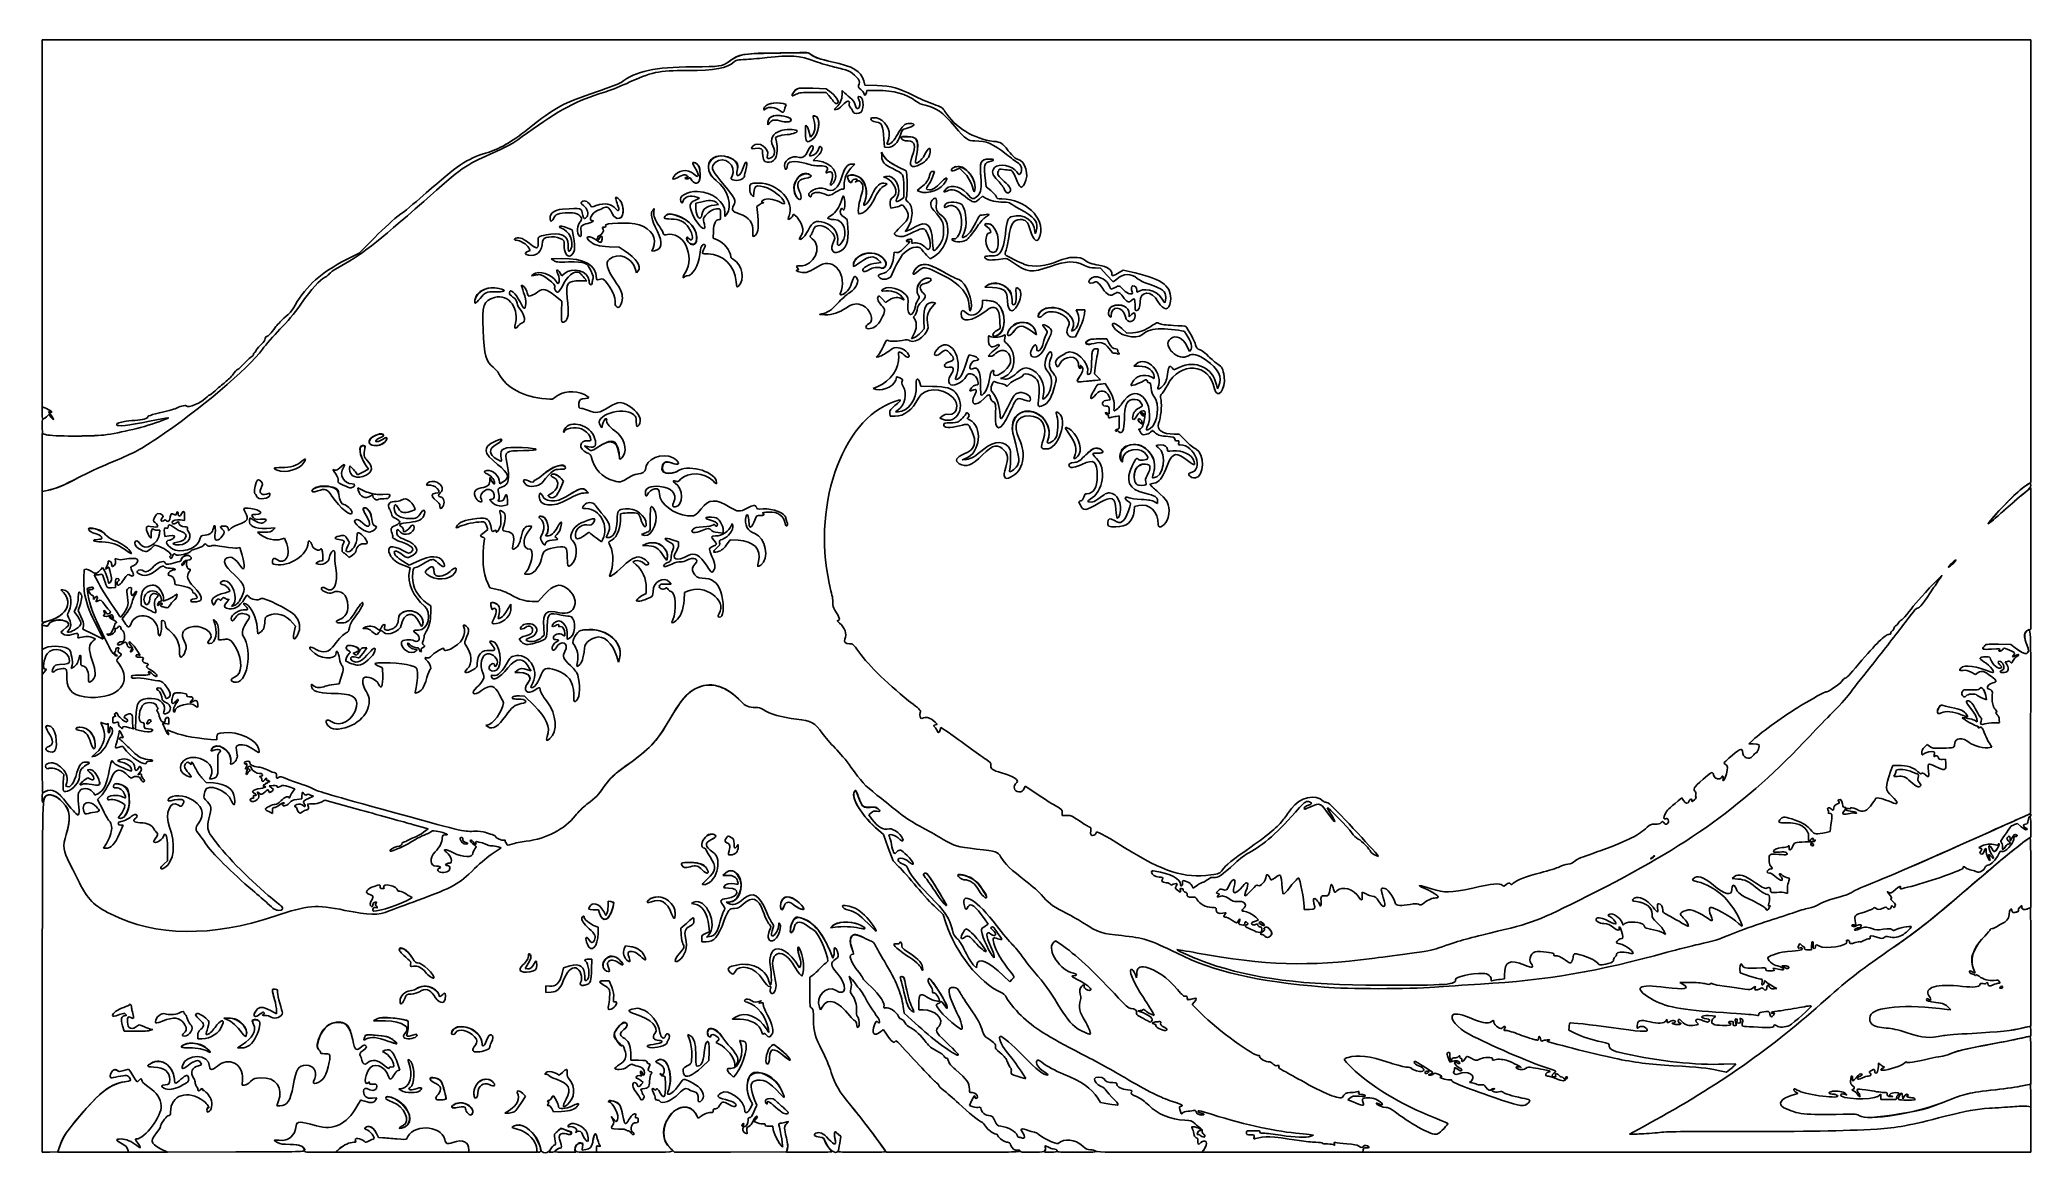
# Model space of a CAD drawing. Extents: x 0 to 106, y 0 to 59.
import ezdxf

# ---------------------------------------------------------------- set-up
doc = ezdxf.new("R2010")
doc.units = 0
doc.layers.get('0').update_dxf_attribs({"linetype": 'CONTINUOUS'})

msp = doc.modelspace()

# ---------------------------------------------------------------- linework, layer by layer
at = {"color": 7}
for p, q in [((52.916607, 59.248012), (0, 59.248012)), ((0, 59.248012), (0, 49.481194)), ((39.269414, 58.546603), (40.7696, 58.557186)), ((40.7696, 58.557186), (40.945018, 58.441299)), ((105.833214, 59.248012), (52.916607, 59.248012)), ((105.831097, 47.462955), (105.833214, 59.248012)), ((41.73374, 56.637636), (41.008254, 56.665153)), ((41.008254, 56.665153), (41.73374, 56.637636)), ((41.024922, 56.44793), (41.722628, 56.44793)), ((41.722628, 56.44793), (41.024922, 56.44793)), ((41.722628, 56.44793), (41.862592, 56.285211)), ((41.862592, 56.285211), (41.722628, 56.44793)), ((41.994355, 56.437082), (41.73374, 56.637636)), ((41.73374, 56.637636), (41.994355, 56.437082)), ((42.575908, 56.54609), (42.572204, 56.320666)), ((42.572204, 56.320666), (42.575908, 56.54609)), ((42.668248, 56.452957), (42.575908, 56.54609)), ((42.575908, 56.54609), (42.668248, 56.452957)), ((43.791667, 56.833427), (43.725522, 57.059646)), ((43.725522, 57.059646), (43.791667, 56.833427)), ((44.440425, 56.811996), (43.791667, 56.833427)), ((43.791667, 56.833427), (44.440425, 56.811996)), ((43.868661, 56.440257), (43.882419, 56.557997)), ((43.882419, 56.557997), (43.868661, 56.440257)), ((43.882419, 56.557997), (44.419787, 56.557467)), ((44.419787, 56.557467), (43.882419, 56.557997)), ((39.594322, 55.805787), (39.431339, 55.851031)), ((39.431339, 55.851031), (39.594322, 55.805787)), ((39.533733, 55.604175), (39.594322, 55.805787)), ((39.594322, 55.805787), (39.533733, 55.604175)), ((42.277988, 55.665558), (42.147548, 55.54385)), ((42.147548, 55.54385), (42.277988, 55.665558)), ((42.147548, 55.54385), (42.266346, 55.54385)), ((42.266346, 55.54385), (42.147548, 55.54385)), ((38.629388, 54.871809), (38.629652, 54.72814)), ((38.629652, 54.72814), (38.629388, 54.871809)), ((38.629652, 54.72814), (38.730194, 54.853817)), ((38.730194, 54.853817), (38.629652, 54.72814)), ((39.036846, 54.051072), (39.174693, 54.111926)), ((39.174693, 54.111926), (39.036846, 54.051072)), ((39.079708, 53.816387), (39.036846, 54.051072)), ((39.036846, 54.051072), (39.079708, 53.816387)), ((40.887075, 54.068006), (40.835746, 54.265914)), ((40.835746, 54.265914), (40.887075, 54.068006)), ((40.989998, 54.187862), (40.887075, 54.068006)), ((40.887075, 54.068006), (40.989998, 54.187862)), ((41.032331, 52.819438), (41.263841, 53.050419)), ((41.263841, 53.050419), (41.032331, 52.819438)), ((44.754485, 53.114184), (44.666908, 53.272934)), ((44.666908, 53.272934), (44.683312, 53.051213)), ((44.683312, 53.051213), (44.666908, 53.272934)), ((44.666908, 53.272934), (44.754485, 53.114184)), ((44.797347, 53.956352), (44.824864, 53.537517)), ((44.824864, 53.537517), (44.797347, 53.956352)), ((44.824864, 53.537517), (45.017216, 53.523758)), ((45.017216, 53.523758), (44.824864, 53.537517)), ((41.282891, 52.797213), (41.032331, 52.819438)), ((41.032331, 52.819438), (41.282891, 52.797213)), ((43.038929, 52.42177), (43.243187, 52.633436)), ((43.243187, 52.633436), (43.038929, 52.42177)), ((43.243187, 52.633436), (43.093433, 52.633436)), ((43.093433, 52.633436), (43.243187, 52.633436)), ((44.909001, 51.9778), (44.781737, 51.943933)), ((44.781737, 51.943933), (44.909001, 51.9778)), ((44.781737, 51.943933), (44.913499, 51.896573)), ((44.913499, 51.896573), (44.781737, 51.943933)), ((45.982679, 52.271222), (45.573899, 52.471512)), ((45.573899, 52.471512), (45.982679, 52.271222)), ((46.009931, 52.071197), (45.982679, 52.271222)), ((45.982679, 52.271222), (46.009931, 52.071197)), ((47.380736, 51.941552), (47.491861, 52.236562)), ((47.491861, 52.236562), (47.380736, 51.941552)), ((47.491861, 52.236562), (47.387351, 52.236562)), ((47.387351, 52.236562), (47.491861, 52.236562)), ((48.631156, 52.325991), (48.821126, 52.411187)), ((48.821126, 52.411187), (48.631156, 52.325991)), ((48.821126, 52.411187), (49.039936, 52.206664)), ((49.039936, 52.206664), (48.821126, 52.411187)), ((37.758116, 50.990905), (37.857334, 50.891686)), ((37.857334, 50.891686), (37.758116, 50.990905)), ((37.857334, 50.891686), (37.880089, 51.117111)), ((37.880089, 51.117111), (37.857334, 50.891686)), ((45.860707, 51.403919), (45.860442, 50.847501)), ((45.860442, 50.847501), (45.860707, 51.403919)), ((46.778281, 51.395982), (46.55947, 51.222944)), ((46.55947, 51.222944), (46.778281, 51.395982)), ((46.55947, 51.222944), (46.684354, 51.173203)), ((46.684354, 51.173203), (46.55947, 51.222944)), ((49.869404, 50.760453), (50.041383, 50.916028)), ((50.041383, 50.916028), (49.869404, 50.760453)), ((50.041383, 50.916028), (50.204102, 50.819984)), ((50.204102, 50.819984), (50.041383, 50.916028)), ((50.238498, 51.41265), (50.202514, 51.747348)), ((50.202514, 51.747348), (50.238498, 51.41265)), ((50.480326, 51.225325), (50.238498, 51.41265)), ((50.238498, 51.41265), (50.480326, 51.225325)), ((32.579432, 50.273356), (32.495295, 50.169639)), ((32.495295, 50.169639), (32.579432, 50.273356)), ((32.556678, 50.072273), (32.579432, 50.273356)), ((32.579432, 50.273356), (32.556678, 50.072273)), ((33.999714, 50.647476), (34.053689, 50.54667)), ((34.053689, 50.54667), (33.999714, 50.647476)), ((34.053689, 50.54667), (34.110839, 50.682401)), ((34.110839, 50.682401), (34.053689, 50.54667)), ((34.978936, 50.81337), (34.742398, 50.698276)), ((34.742398, 50.698276), (34.978936, 50.81337)), ((34.792669, 50.542701), (35.04614, 50.612022)), ((35.04614, 50.612022), (34.792669, 50.542701)), ((34.792669, 50.243193), (34.792669, 50.542701)), ((34.792669, 50.542701), (34.792669, 50.243193)), ((34.835002, 50.86364), (34.978936, 50.81337)), ((34.978936, 50.81337), (34.835002, 50.86364)), ((35.992289, 50.479466), (35.778241, 50.450891)), ((35.778241, 50.450891), (35.992289, 50.479466)), ((35.892012, 50.586357), (35.992289, 50.479466)), ((35.992289, 50.479466), (35.892012, 50.586357)), ((36.338099, 49.833354), (36.33704, 50.044491)), ((36.33704, 50.044491), (36.338099, 49.833354)), ((36.423294, 49.943421), (36.338099, 49.833354)), ((36.338099, 49.833354), (36.423294, 49.943421)), ((38.166103, 50.464649), (38.043865, 50.368606)), ((38.043865, 50.368606), (38.166103, 50.464649)), ((38.043865, 50.368606), (38.080378, 49.90241)), ((38.080378, 49.90241), (38.043865, 50.368606)), ((45.139189, 50.469412), (45.168293, 50.287114)), ((45.168293, 50.287114), (45.139189, 50.469412)), ((45.168293, 50.287114), (45.342918, 50.314895)), ((45.342918, 50.314895), (45.168293, 50.287114)), ((45.860442, 50.847501), (45.714657, 50.748282)), ((45.714657, 50.748282), (45.860442, 50.847501)), ((0, 49.481194), (0, 39.714111)), ((28.216722, 49.129563), (27.975952, 49.227724)), ((27.975952, 49.227724), (28.216722, 49.129563)), ((28.285779, 48.753855), (28.216722, 49.129563)), ((28.216722, 49.129563), (28.285779, 48.753855)), ((35.725589, 49.065534), (35.710508, 48.679772)), ((35.710508, 48.679772), (35.725589, 49.065534)), ((42.849223, 49.686246), (42.678831, 49.799223)), ((42.678831, 49.799223), (42.849223, 49.686246)), ((42.87912, 49.252594), (42.849223, 49.686246)), ((42.849223, 49.686246), (42.87912, 49.252594)), ((45.936113, 49.051511), (46.032686, 49.186978)), ((46.032686, 49.186978), (45.936113, 49.051511)), ((46.041946, 49.08432), (45.936113, 49.051511)), ((45.936113, 49.051511), (46.041946, 49.08432)), ((16.867168, 47.885494), (16.161526, 47.528571)), ((16.161526, 47.528571), (16.867168, 47.885494)), ((17.682878, 48.707024), (16.867168, 47.885494)), ((16.867168, 47.885494), (17.682878, 48.707024)), ((25.970942, 48.029427), (25.839708, 47.974394)), ((25.839708, 47.974394), (25.970942, 48.029427)), ((25.894742, 48.181827), (25.970942, 48.029427)), ((25.970942, 48.029427), (25.894742, 48.181827)), ((30.184426, 48.231833), (30.713592, 48.211989)), ((30.713592, 48.211989), (30.184426, 48.231833)), ((30.713592, 48.211989), (30.978175, 48.035512)), ((30.978175, 48.035512), (30.713592, 48.211989)), ((32.455343, 47.992121), (32.521488, 48.150606)), ((32.521488, 48.150606), (32.455343, 47.992121)), ((32.59663, 48.020431), (32.455343, 47.992121)), ((32.455343, 47.992121), (32.59663, 48.020431)), ((35.710508, 48.679772), (35.922439, 48.59881)), ((35.922439, 48.59881), (35.710508, 48.679772)), ((45.343182, 47.942115), (45.317253, 47.66589)), ((45.317253, 47.66589), (45.343182, 47.942115)), ((45.473886, 47.923065), (45.343182, 47.942115)), ((45.343182, 47.942115), (45.473886, 47.923065)), ((47.068793, 47.786275), (47.268553, 47.591542)), ((47.268553, 47.591542), (47.068793, 47.786275)), ((47.268553, 47.591542), (47.475986, 47.720129)), ((47.475986, 47.720129), (47.268553, 47.591542)), ((26.14345, 46.765514), (26.039469, 46.674497)), ((26.039469, 46.674497), (26.14345, 46.765514)), ((26.039469, 46.674497), (26.17176, 46.702014)), ((26.17176, 46.702014), (26.039469, 46.674497)), ((27.648927, 47.597892), (27.097801, 47.584398)), ((27.097801, 47.584398), (27.648927, 47.597892)), ((27.097801, 47.584398), (27.228769, 47.496028)), ((27.228769, 47.496028), (27.097801, 47.584398)), ((27.660833, 46.675026), (27.568229, 46.831924)), ((27.568229, 46.831924), (27.660833, 46.675026)), ((27.776192, 46.785093), (27.660833, 46.675026)), ((27.660833, 46.675026), (27.776192, 46.785093)), ((31.626669, 46.836157), (31.57825, 47.016074)), ((31.57825, 47.016074), (31.626669, 46.836157)), ((31.710277, 46.939609), (31.626669, 46.836157)), ((31.626669, 46.836157), (31.710277, 46.939609)), ((44.644154, 47.396544), (44.403648, 47.364794)), ((44.403648, 47.364794), (44.644154, 47.396544)), ((44.481435, 47.545505), (44.644154, 47.396544)), ((44.644154, 47.396544), (44.481435, 47.545505)), ((56.041862, 47.102063), (56.322849, 47.099153)), ((56.322849, 47.099153), (56.041862, 47.102063)), ((56.322849, 47.099153), (56.66469, 46.727149)), ((56.66469, 46.727149), (56.322849, 47.099153)), ((56.66469, 46.727149), (57.006532, 46.35541)), ((57.006532, 46.35541), (56.66469, 46.727149)), ((57.530671, 46.992261), (57.322179, 46.862616)), ((57.322179, 46.862616), (57.530671, 46.992261)), ((58.167787, 46.839862), (57.530671, 46.992261)), ((57.530671, 46.992261), (58.167787, 46.839862)), ((105.828981, 35.678162), (105.831097, 47.462955)), ((27.658717, 45.337824), (27.318198, 45.607963)), ((27.318198, 45.607963), (27.658717, 45.337824)), ((28.981103, 46.415735), (28.64667, 46.415735)), ((28.64667, 46.415735), (28.981103, 46.415735)), ((28.842461, 46.581099), (28.981103, 46.415735)), ((28.981103, 46.415735), (28.842461, 46.581099)), ((50.314962, 46.186606), (50.160446, 46.085006)), ((50.160446, 46.085006), (50.314962, 46.186606)), ((50.160446, 46.085006), (50.579545, 46.061988)), ((50.579545, 46.061988), (50.160446, 46.085006)), ((57.006532, 46.35541), (57.191211, 46.513102)), ((57.191211, 46.513102), (57.006532, 46.35541)), ((58.252453, 45.805077), (58.252453, 45.928638)), ((58.252453, 45.928638), (58.252453, 45.805077)), ((58.39083, 45.874134), (58.252453, 45.805077)), ((58.252453, 45.805077), (58.39083, 45.874134)), ((27.641254, 44.774262), (27.658717, 45.337824)), ((27.658717, 45.337824), (27.641254, 44.774262)), ((44.88757, 45.269032), (44.712681, 45.456622)), ((44.712681, 45.456622), (44.88757, 45.269032)), ((45.096326, 45.401324), (44.88757, 45.269032)), ((44.88757, 45.269032), (45.096326, 45.401324)), ((47.385763, 45.052339), (47.549011, 45.247072)), ((47.549011, 45.247072), (47.385763, 45.052339)), ((47.549011, 45.247072), (47.435505, 45.26083)), ((47.435505, 45.26083), (47.549011, 45.247072)), ((50.237704, 45.373013), (50.050379, 45.393122)), ((50.050379, 45.393122), (50.050379, 45.243897)), ((50.050379, 45.243897), (50.050379, 45.393122)), ((50.050379, 45.393122), (50.237704, 45.373013)), ((55.261342, 44.872422), (55.037769, 44.872422)), ((55.037769, 44.872422), (55.101798, 44.719493)), ((55.101798, 44.719493), (55.037769, 44.872422)), ((55.037769, 44.872422), (55.261342, 44.872422)), ((55.485179, 44.872422), (55.261342, 44.872422)), ((55.261342, 44.872422), (55.485179, 44.872422)), ((55.465865, 44.639854), (55.485179, 44.872422)), ((55.485179, 44.872422), (55.465865, 44.639854)), ((57.855579, 44.503064), (57.855579, 44.655729)), ((57.855579, 44.655729), (57.855579, 44.503064)), ((57.979933, 44.622127), (57.855579, 44.503064)), ((57.855579, 44.503064), (57.979933, 44.622127)), ((46.263137, 43.329903), (46.392783, 43.576494)), ((46.392783, 43.576494), (46.263137, 43.329903)), ((46.934914, 43.859598), (46.761876, 43.660367)), ((46.761876, 43.660367), (46.934914, 43.859598)), ((46.924066, 44.3377), (46.934914, 43.859598)), ((46.934914, 43.859598), (46.924066, 44.3377)), ((50.985945, 43.879707), (50.809468, 43.780488)), ((50.809468, 43.780488), (50.985945, 43.879707)), ((50.967953, 44.287429), (50.985945, 43.879707)), ((50.985945, 43.879707), (50.967953, 44.287429)), ((52.703088, 43.702965), (52.918724, 43.548184)), ((52.918724, 43.548184), (52.703088, 43.702965)), ((52.918724, 43.548184), (52.891207, 43.670157)), ((52.891207, 43.670157), (52.918724, 43.548184)), ((54.996759, 43.439176), (55.221654, 43.923363)), ((55.221654, 43.923363), (54.996759, 43.439176)), ((57.734399, 43.626765), (57.464525, 43.87468)), ((57.464525, 43.87468), (57.734399, 43.626765)), ((58.050841, 43.647138), (57.734399, 43.626765)), ((57.734399, 43.626765), (58.050841, 43.647138)), ((44.383804, 42.346713), (44.502602, 42.473977)), ((44.502602, 42.473977), (44.383804, 42.346713)), ((46.425856, 43.39552), (46.263137, 43.329903)), ((46.263137, 43.329903), (46.425856, 43.39552)), ((49.337592, 42.48456), (49.280178, 42.344596)), ((49.280178, 42.344596), (49.337592, 42.48456)), ((49.5482, 42.42106), (49.337592, 42.48456)), ((49.337592, 42.48456), (49.5482, 42.42106)), ((50.493556, 42.562612), (50.341685, 42.402804)), ((50.341685, 42.402804), (50.493556, 42.562612)), ((50.341685, 42.402804), (50.473976, 42.402804)), ((50.473976, 42.402804), (50.341685, 42.402804)), ((54.816313, 43.425682), (54.996759, 43.439176)), ((54.996759, 43.439176), (54.816313, 43.425682)), ((56.663367, 43.328845), (56.256174, 43.325405)), ((56.256174, 43.325405), (56.663367, 43.328845)), ((56.774228, 43.110035), (56.663367, 43.328845)), ((56.663367, 43.328845), (56.774228, 43.110035)), ((61.067617, 42.659979), (60.945115, 42.91927)), ((60.945115, 42.91927), (61.067617, 42.659979)), ((61.141964, 42.773485), (61.067617, 42.659979)), ((61.067617, 42.659979), (61.141964, 42.773485)), ((44.516096, 42.377933), (44.383804, 42.346713)), ((44.383804, 42.346713), (44.516096, 42.377933)), ((55.999529, 41.457714), (56.048476, 41.786855)), ((56.048476, 41.786855), (55.999529, 41.457714)), ((56.164893, 41.301874), (55.999529, 41.457714)), ((55.999529, 41.457714), (56.164893, 41.301874)), ((58.21938, 41.98344), (58.097937, 41.876548)), ((58.097937, 41.876548), (58.21938, 41.98344)), ((58.097937, 41.876548), (58.384745, 41.874961)), ((58.384745, 41.874961), (58.097937, 41.876548)), ((60.225184, 41.679963), (60.142899, 41.781563)), ((60.142899, 41.781563), (60.225184, 41.679963)), ((60.506436, 41.809874), (60.225184, 41.679963)), ((60.225184, 41.679963), (60.506436, 41.809874)), ((44.220556, 40.692804), (44.468206, 40.79361)), ((44.468206, 40.79361), (44.220556, 40.692804)), ((44.382481, 40.639358), (44.220556, 40.692804)), ((44.220556, 40.692804), (44.382481, 40.639358)), ((46.766904, 40.810014), (46.707108, 40.989137)), ((46.707108, 40.989137), (46.766904, 40.810014)), ((47.383382, 40.793875), (46.766904, 40.810014)), ((46.766904, 40.810014), (47.383382, 40.793875)), ((50.99838, 41.223558), (51.183853, 41.287057)), ((51.183853, 41.287057), (50.99838, 41.223558)), ((51.156601, 41.192337), (50.99838, 41.223558)), ((50.99838, 41.223558), (51.156601, 41.192337)), ((56.045566, 41.117989), (56.330257, 41.146035)), ((56.330257, 41.146035), (56.045566, 41.117989)), ((56.330257, 41.146035), (56.164893, 41.301874)), ((56.164893, 41.301874), (56.330257, 41.146035)), ((56.570234, 40.945216), (56.363859, 40.918229)), ((56.363859, 40.918229), (56.570234, 40.945216)), ((56.767878, 40.636183), (56.570234, 40.945216)), ((56.570234, 40.945216), (56.767878, 40.636183)), ((59.178494, 41.221705), (59.014717, 41.305314)), ((59.014717, 41.305314), (59.178494, 41.221705)), ((59.178494, 41.32066), (59.178494, 41.221705)), ((59.178494, 41.221705), (59.178494, 41.32066)), ((62.543461, 40.661054), (62.495042, 40.883039)), ((62.495042, 40.883039), (62.543461, 40.661054)), ((62.623629, 40.837531), (62.543461, 40.661054)), ((62.543461, 40.661054), (62.623629, 40.837531)), ((0.143404, 39.653786), (0, 39.714111)), ((0, 39.714111), (0, 39.382853)), ((0, 39.714111), (0.143404, 39.653786)), ((0.234421, 39.182564), (0.38391, 39.313797)), ((0.38391, 39.313797), (0.234421, 39.182564)), ((0.504824, 39.230983), (0.343958, 39.460112)), ((0.343958, 39.460112), (0.469635, 39.430478)), ((0.469635, 39.430478), (0.343958, 39.460112)), ((0.343958, 39.460112), (0.504824, 39.230983)), ((0.38391, 39.313797), (0.432329, 39.207435)), ((0.432329, 39.207435), (0.38391, 39.313797)), ((45.120139, 39.365391), (45.133368, 39.205847)), ((45.133368, 39.205847), (45.120139, 39.365391)), ((45.133368, 39.205847), (45.397951, 39.209816)), ((45.397951, 39.209816), (45.133368, 39.205847)), ((45.406947, 39.44847), (45.556965, 39.549276)), ((45.556965, 39.549276), (45.406947, 39.44847)), ((45.558553, 39.44847), (45.406947, 39.44847)), ((45.406947, 39.44847), (45.558553, 39.44847)), ((47.907256, 39.212726), (47.779198, 39.102395)), ((47.779198, 39.102395), (47.907256, 39.212726)), ((57.161048, 39.199233), (57.326412, 39.222251)), ((57.326412, 39.222251), (57.161048, 39.199233)), ((57.326412, 39.222251), (57.326412, 38.872473)), ((57.326412, 38.872473), (57.326412, 39.222251)), ((0.23151, 38.222657), (0, 38.289067)), ((0, 38.289067), (0, 36.748136)), ((0.00926, 38.665569), (0.02196, 38.279807)), ((0.02196, 38.279807), (0.242623, 38.218688)), ((29.714527, 38.69626), (29.795754, 38.595983)), ((29.795754, 38.595983), (29.714527, 38.69626)), ((29.795754, 38.595983), (29.823006, 38.7632)), ((29.823006, 38.7632), (29.795754, 38.595983)), ((47.779198, 39.102395), (47.91149, 39.049743)), ((47.91149, 39.049743), (47.779198, 39.102395)), ((58.990375, 38.355742), (59.090123, 38.449404)), ((59.090123, 38.449404), (58.990375, 38.355742)), ((59.090123, 38.449404), (59.189342, 38.359182)), ((59.189342, 38.359182), (59.090123, 38.449404)), ((60.510669, 38.257846), (60.249526, 38.257846)), ((60.249526, 38.257846), (60.510669, 38.257846)), ((60.850923, 37.908332), (60.510669, 38.257846)), ((60.510669, 38.257846), (60.850923, 37.908332)), ((29.00809, 37.502197), (28.866803, 37.628668)), ((28.866803, 37.628668), (29.092492, 37.582366)), ((29.092492, 37.582366), (28.866803, 37.628668)), ((28.866803, 37.628668), (29.00809, 37.502197)), ((0, 36.748136), (0, 35.207204)), ((15.578914, 36.338032), (15.469376, 36.365548)), ((15.469376, 36.365548), (15.563039, 36.233786)), ((15.563039, 36.233786), (15.469376, 36.365548)), ((15.469376, 36.365548), (15.578914, 36.338032)), ((16.382188, 36.560017), (16.367636, 36.40894)), ((16.367636, 36.40894), (16.382188, 36.560017)), ((16.514744, 36.427725), (16.382188, 36.560017)), ((16.382188, 36.560017), (16.514744, 36.427725)), ((16.779062, 36.090911), (16.713446, 36.19304)), ((16.713446, 36.19304), (16.779062, 36.090911)), ((17.076718, 36.238019), (16.779062, 36.090911)), ((16.779062, 36.090911), (17.076718, 36.238019)), ((17.37411, 36.385128), (17.076718, 36.238019)), ((17.076718, 36.238019), (17.37411, 36.385128)), ((17.215889, 36.620077), (17.37411, 36.385128)), ((17.37411, 36.385128), (17.215889, 36.620077)), ((48.969822, 36.889158), (49.14577, 36.957421)), ((49.14577, 36.957421), (48.969822, 36.889158)), ((49.18969, 36.912442), (48.969822, 36.889158)), ((48.969822, 36.889158), (49.18969, 36.912442)), ((0.272256, 35.25721), (0, 35.2035)), ((0, 35.207204), (0.187325, 35.237366)), ((0, 35.2035), (0, 31.722116)), ((17.011102, 35.286314), (16.798641, 35.394)), ((16.798641, 35.394), (16.82801, 35.271498)), ((16.82801, 35.271498), (16.798641, 35.394)), ((16.798641, 35.394), (17.011102, 35.286314)), ((23.834434, 35.942745), (23.82094, 35.754626)), ((23.82094, 35.754626), (23.834434, 35.942745)), ((23.942383, 35.744307), (23.834434, 35.942745)), ((23.834434, 35.942745), (23.942383, 35.744307)), ((24.3636, 35.612281), (24.33132, 35.798282)), ((24.33132, 35.798282), (24.3636, 35.612281)), ((24.504622, 35.69827), (24.3636, 35.612281)), ((24.3636, 35.612281), (24.504622, 35.69827)), ((27.605536, 35.42231), (27.743912, 35.754362)), ((27.743912, 35.754362), (27.605536, 35.42231)), ((27.743912, 35.754362), (27.619294, 35.885595)), ((27.619294, 35.885595), (27.743912, 35.754362)), ((28.914957, 35.126771), (29.075294, 35.126771)), ((29.075294, 35.126771), (28.914957, 35.126771)), ((29.075294, 35.126771), (28.971842, 35.237102)), ((28.971842, 35.237102), (29.075294, 35.126771)), ((58.951481, 35.58397), (59.164206, 35.637945)), ((59.164206, 35.637945), (58.951481, 35.58397)), ((59.077423, 35.454589), (58.951481, 35.58397)), ((58.951481, 35.58397), (59.077423, 35.454589)), ((105.833214, 35.397175), (105.571012, 35.191329)), ((105.583712, 35.523645), (105.828981, 35.678162)), ((105.833214, 31.633745), (105.833214, 35.397175)), ((7.584802, 33.660187), (7.584802, 33.91207)), ((7.584802, 33.91207), (7.584802, 33.660187)), ((24.601724, 34.448115), (24.760474, 34.487538)), ((24.760474, 34.487538), (24.601724, 34.448115)), ((24.760474, 34.487538), (24.760474, 34.748417)), ((24.760474, 34.748417), (24.760474, 34.487538)), ((30.779474, 33.65516), (30.779738, 34.013405)), ((30.779738, 34.013405), (30.779474, 33.65516)), ((30.779738, 34.013405), (30.917586, 34.040922)), ((30.917586, 34.040922), (30.779738, 34.013405)), ((58.110901, 34.146755), (58.142387, 34.399167)), ((58.142387, 34.399167), (58.110901, 34.146755)), ((58.142387, 34.399167), (58.361726, 34.453407)), ((58.361726, 34.453407), (58.142387, 34.399167)), ((59.354706, 34.556594), (59.191723, 34.652902)), ((59.191723, 34.652902), (59.354706, 34.556594)), ((59.354706, 34.708465), (59.354706, 34.556594)), ((59.354706, 34.556594), (59.354706, 34.708465)), ((6.115837, 33.142398), (6.273264, 33.142398)), ((6.273264, 33.142398), (6.115837, 33.142398)), ((6.273264, 33.142398), (6.251039, 32.944225)), ((6.251039, 32.944225), (6.273264, 33.142398)), ((6.534407, 32.803202), (6.505568, 32.994761)), ((6.505568, 32.994761), (6.534407, 32.803202)), ((7.369431, 33.688762), (7.584802, 33.660187)), ((7.584802, 33.660187), (7.369431, 33.688762)), ((11.042373, 33.693524), (11.070154, 33.80412)), ((11.070154, 33.80412), (11.042373, 33.693524)), ((11.070154, 33.80412), (11.234725, 33.695376)), ((11.234725, 33.695376), (11.070154, 33.80412)), ((11.583974, 32.933113), (11.460414, 33.032331)), ((11.460414, 33.032331), (11.814426, 33.032331)), ((11.814426, 33.032331), (11.460414, 33.032331)), ((11.460414, 33.032331), (11.583974, 32.933113)), ((12.397038, 33.260667), (11.94222, 33.240294)), ((11.94222, 33.240294), (12.397038, 33.260667)), ((12.282738, 33.146367), (12.397038, 33.260667)), ((12.397038, 33.260667), (12.282738, 33.146367)), ((23.714577, 33.182879), (23.520903, 33.020954)), ((23.520903, 33.020954), (23.714577, 33.182879)), ((23.642611, 33.383168), (23.714577, 33.182879)), ((23.714577, 33.182879), (23.642611, 33.383168)), ((27.289094, 32.799498), (27.397573, 32.915915)), ((27.397573, 32.915915), (27.289094, 32.799498)), ((32.058733, 32.975711), (31.904216, 32.910094)), ((31.904216, 32.910094), (32.058733, 32.975711)), ((31.904216, 32.910094), (32.049737, 32.86485)), ((32.049737, 32.86485), (31.904216, 32.910094)), ((35.977737, 33.010636), (36.247876, 32.984971)), ((36.247876, 32.984971), (35.977737, 33.010636)), ((36.247876, 32.984971), (36.247876, 33.11885)), ((36.247876, 33.11885), (36.247876, 32.984971)), ((6.756657, 32.843684), (6.534407, 32.803202)), ((6.534407, 32.803202), (6.756657, 32.843684)), ((10.385413, 32.191486), (10.526701, 32.218209)), ((10.526701, 32.218209), (10.385413, 32.191486)), ((10.526701, 32.218209), (10.643117, 31.807577)), ((10.643117, 31.807577), (10.526701, 32.218209)), ((12.898423, 32.724092), (12.721946, 32.66509)), ((12.721946, 32.66509), (12.898423, 32.724092)), ((13.019602, 32.423261), (12.898423, 32.724092)), ((12.898423, 32.724092), (13.019602, 32.423261)), ((16.203594, 31.822393), (16.338002, 31.693012)), ((16.338002, 31.693012), (16.203594, 31.822393)), ((16.350438, 32.490994), (16.234021, 32.684669)), ((16.234021, 32.684669), (16.350438, 32.490994)), ((16.267094, 32.304728), (16.350438, 32.490994)), ((16.350438, 32.490994), (16.267094, 32.304728)), ((16.338002, 31.693012), (16.514479, 31.813397)), ((16.514479, 31.813397), (16.338002, 31.693012)), ((27.382757, 32.733882), (27.289094, 32.799498)), ((27.289094, 32.799498), (27.382757, 32.733882)), ((29.764004, 32.526449), (29.489102, 32.727003)), ((29.489102, 32.727003), (29.764004, 32.526449)), ((29.835706, 32.665355), (29.764004, 32.526449)), ((29.764004, 32.526449), (29.835706, 32.665355)), ((32.102653, 32.40474), (31.948401, 32.33198)), ((31.948401, 32.33198), (32.102653, 32.40474)), ((31.948401, 32.33198), (32.291037, 32.304993)), ((32.291037, 32.304993), (31.948401, 32.33198)), ((33.866628, 32.517188), (33.528227, 32.630959)), ((33.528227, 32.630959), (33.866628, 32.517188)), ((33.866628, 32.354999), (33.866628, 32.517188)), ((33.866628, 32.517188), (33.866628, 32.354999)), ((36.611677, 32.623021), (36.478592, 32.430934)), ((36.478592, 32.430934), (36.611677, 32.623021)), ((37.036069, 32.605559), (36.611677, 32.623021)), ((36.611677, 32.623021), (37.036069, 32.605559)), ((0, 31.722116), (0, 28.240733)), ((2.770184, 30.761151), (2.895332, 30.761944)), ((2.895332, 30.761944), (2.770184, 30.761151)), ((2.99799, 30.331203), (2.770184, 30.761151)), ((2.770184, 30.761151), (2.99799, 30.331203)), ((3.21098, 31.159613), (3.122874, 31.047694)), ((3.122874, 31.047694), (3.21098, 31.159613)), ((3.298821, 31.015679), (3.21098, 31.159613)), ((3.21098, 31.159613), (3.298821, 31.015679)), ((19.541045, 31.280527), (19.206083, 31.489283)), ((19.206083, 31.489283), (19.541045, 31.280527)), ((19.260851, 31.255921), (19.58179, 31.136065)), ((19.58179, 31.136065), (19.260851, 31.255921)), ((19.923896, 31.457533), (19.541045, 31.280527)), ((19.541045, 31.280527), (19.923896, 31.457533)), ((19.58179, 31.136065), (19.547395, 30.959588)), ((19.547395, 30.959588), (19.58179, 31.136065)), ((31.428496, 31.464148), (31.554437, 31.512037)), ((31.554437, 31.512037), (31.428496, 31.464148)), ((31.614762, 31.304604), (31.428496, 31.464148)), ((31.428496, 31.464148), (31.614762, 31.304604)), ((105.833214, 27.870052), (105.833214, 31.633745)), ((1.109926, 29.967401), (0.996949, 29.967401)), ((0.996949, 29.967401), (1.13268, 29.824262)), ((1.13268, 29.824262), (0.996949, 29.967401)), ((0.996949, 29.967401), (1.109926, 29.967401)), ((2.398181, 30.039368), (2.545289, 30.085406)), ((2.434429, 29.771875), (2.398181, 30.039368)), ((2.53497, 30.080908), (2.402149, 30.033547)), ((2.402149, 30.033547), (2.435222, 29.772668)), ((3.695167, 30.071647), (3.9026, 30.089639)), ((3.9026, 30.089639), (3.695167, 30.071647)), ((3.9026, 30.089639), (3.9026, 30.322207)), ((3.9026, 30.322207), (3.9026, 30.089639)), ((23.713255, 30.321943), (23.834434, 30.081172)), ((23.834434, 30.081172), (23.713255, 30.321943)), ((23.834434, 30.081172), (24.209348, 29.991214)), ((24.209348, 29.991214), (23.834434, 30.081172)), ((26.392158, 29.3496), (26.744847, 29.719752)), ((26.744847, 29.719752), (26.392158, 29.3496)), ((31.97142, 29.686679), (32.146839, 29.763937)), ((32.146839, 29.763937), (31.97142, 29.686679)), ((32.146839, 29.763937), (32.146839, 30.056037)), ((32.146839, 30.056037), (32.146839, 29.763937)), ((33.192471, 30.27617), (33.4851, 30.27617)), ((33.4851, 30.27617), (33.192471, 30.27617)), ((33.4851, 30.27617), (33.385881, 30.382003)), ((33.385881, 30.382003), (33.4851, 30.27617)), ((34.185451, 29.826379), (34.167724, 29.418392)), ((34.167724, 29.418392), (34.185451, 29.826379)), ((34.345788, 29.895435), (34.185451, 29.826379)), ((34.185451, 29.826379), (34.345788, 29.895435)), ((1.806573, 29.01649), (1.710265, 28.817524)), ((1.710265, 28.817524), (1.806573, 29.01649)), ((1.710265, 28.817524), (1.893356, 28.544739)), ((1.893356, 28.544739), (1.710265, 28.817524)), ((1.924577, 28.87044), (2.020621, 29.168625)), ((2.020621, 29.168625), (1.924577, 28.87044)), ((2.070098, 28.555057), (1.924577, 28.87044)), ((1.924577, 28.87044), (2.070098, 28.555057)), ((2.735524, 29.563648), (2.736847, 29.46046)), ((2.736847, 29.46046), (2.735524, 29.563648)), ((2.736847, 29.46046), (2.823366, 29.564177)), ((2.823366, 29.564177), (2.736847, 29.46046)), ((4.265608, 28.422766), (4.442614, 28.654805)), ((4.442614, 28.654805), (4.265608, 28.422766)), ((5.271552, 29.446967), (5.2697, 29.124969)), ((5.2697, 29.124969), (5.271552, 29.446967)), ((5.2697, 29.124969), (5.652023, 28.91833)), ((5.652023, 28.91833), (5.2697, 29.124969)), ((6.438099, 29.356215), (6.464557, 29.462312)), ((6.464557, 29.462312), (6.438099, 29.356215)), ((6.690511, 29.458873), (6.438099, 29.356215)), ((6.438099, 29.356215), (6.690511, 29.458873)), ((10.077439, 29.079725), (10.187241, 29.196671)), ((10.187241, 29.196671), (10.077439, 29.079725)), ((10.207613, 29.129467), (10.077439, 29.079725)), ((10.077439, 29.079725), (10.207613, 29.129467)), ((20.681662, 29.117561), (20.500423, 29.243238)), ((20.500423, 29.243238), (20.681662, 29.117561)), ((20.681662, 28.734709), (20.681662, 29.117561)), ((20.681662, 29.117561), (20.681662, 28.734709)), ((24.936951, 29.195877), (24.747774, 28.876261)), ((24.747774, 28.876261), (24.936951, 29.195877)), ((24.950974, 29.024692), (24.936951, 29.195877)), ((24.936951, 29.195877), (24.950974, 29.024692)), ((26.079421, 29.349865), (26.392158, 29.3496)), ((26.392158, 29.3496), (26.079421, 29.349865)), ((31.608941, 29.37209), (31.702604, 29.490623)), ((31.702604, 29.490623), (31.608941, 29.37209)), ((31.702604, 29.358067), (31.608941, 29.37209)), ((31.608941, 29.37209), (31.702604, 29.358067)), ((0, 28.240733), (0.143404, 28.269308)), ((0.154781, 28.052085), (0, 28.081189)), ((0, 28.081189), (0, 27.439046)), ((1.124478, 27.827454), (0.992186, 27.718181)), ((0.992186, 27.718181), (1.124478, 27.827454)), ((0.992186, 27.718181), (1.096168, 27.630075)), ((1.096168, 27.630075), (0.992186, 27.718181)), ((2.176989, 27.872962), (2.196304, 28.056318)), ((2.196304, 28.056318), (2.176989, 27.872962)), ((2.713299, 27.608115), (2.176989, 27.872962)), ((2.176989, 27.872962), (2.713299, 27.608115)), ((3.249609, 27.343532), (2.713299, 27.608115)), ((2.713299, 27.608115), (3.249609, 27.343532)), ((4.39446, 28.214274), (4.265608, 28.422766)), ((4.265608, 28.422766), (4.39446, 28.214274)), ((9.380262, 27.299611), (9.389258, 27.63616)), ((9.389258, 27.63616), (9.380262, 27.299611)), ((11.478141, 27.62981), (11.450625, 27.956835)), ((11.450625, 27.956835), (11.478141, 27.62981)), ((11.615195, 27.70945), (11.478141, 27.62981)), ((11.478141, 27.62981), (11.615195, 27.70945)), ((13.486856, 28.031977), (13.347156, 28.19496)), ((13.347156, 28.19496), (13.486856, 28.031977)), ((13.424679, 27.798085), (13.486856, 28.031977)), ((13.486856, 28.031977), (13.424679, 27.798085)), ((26.726062, 27.55414), (26.574985, 27.421319)), ((26.574985, 27.421319), (26.726062, 27.55414)), ((26.696164, 27.986997), (26.726062, 27.55414)), ((26.726062, 27.55414), (26.696164, 27.986997)), ((105.701452, 27.82031), (105.833214, 27.870052)), ((0, 27.439046), (0, 26.796903)), ((0.187325, 26.881834), (0, 26.796903)), ((0, 26.796903), (0.187325, 26.881834)), ((0, 26.796903), (0, 26.126714)), ((2.667791, 27.428992), (2.834743, 27.349882)), ((2.834743, 27.349882), (2.667791, 27.428992)), ((2.834743, 27.349882), (2.723882, 27.2586)), ((2.723882, 27.2586), (2.834743, 27.349882)), ((3.193253, 27.475823), (3.249609, 27.343532)), ((3.249609, 27.343532), (3.193253, 27.475823)), ((5.216255, 26.470937), (5.103542, 26.499247)), ((5.103542, 26.499247), (5.216255, 26.470937)), ((5.11439, 26.652176), (5.216255, 26.470937)), ((5.216255, 26.470937), (5.11439, 26.652176)), ((9.551712, 27.311252), (9.380262, 27.299611)), ((9.380262, 27.299611), (9.551712, 27.311252)), ((17.079099, 26.597937), (17.283887, 26.880776)), ((17.283887, 26.880776), (17.079099, 26.597937)), ((17.283887, 26.880776), (17.163766, 26.879982)), ((17.163766, 26.879982), (17.283887, 26.880776)), ((25.482257, 27.413911), (25.38198, 27.332684)), ((25.38198, 27.332684), (25.482257, 27.413911)), ((25.38198, 27.332684), (25.519827, 27.194836)), ((25.519827, 27.194836), (25.38198, 27.332684)), ((104.76959, 27.063338), (104.10681, 27.071276)), ((104.10681, 27.071276), (104.76959, 27.063338)), ((105.003746, 26.877336), (104.76959, 27.063338)), ((104.76959, 27.063338), (105.003746, 26.877336)), ((0, 26.126714), (0, 25.45679)), ((0, 25.45679), (0.110331, 25.575588)), ((0.110331, 25.575588), (0, 25.45679)), ((0, 25.45679), (0, 22.310104)), ((1.552838, 25.778787), (1.598082, 25.956852)), ((1.598082, 25.956852), (1.552838, 25.778787)), ((1.674546, 25.850754), (1.552838, 25.778787)), ((1.552838, 25.778787), (1.674546, 25.850754)), ((25.281174, 25.669515), (25.157349, 25.560506)), ((25.157349, 25.560506), (25.281174, 25.669515)), ((25.157349, 25.560506), (25.413201, 25.559184)), ((25.413201, 25.559184), (25.157349, 25.560506)), ((26.018302, 25.649671), (25.83574, 25.713965)), ((25.83574, 25.713965), (26.018302, 25.649671)), ((25.962739, 25.7518), (26.018302, 25.649671)), ((26.018302, 25.649671), (25.962739, 25.7518)), ((30.682901, 26.110839), (30.582888, 26.425693)), ((30.582888, 26.425693), (30.682901, 26.110839)), ((30.735817, 26.307954), (30.682901, 26.110839)), ((30.682901, 26.110839), (30.735817, 26.307954)), ((102.652661, 25.582731), (102.883907, 25.465521)), ((102.883907, 25.465521), (102.652661, 25.582731)), ((102.883907, 25.465521), (103.036307, 25.559713)), ((103.036307, 25.559713), (102.883907, 25.465521)), ((104.584382, 26.158993), (104.46823, 26.129889)), ((104.46823, 26.129889), (104.584382, 26.158993)), ((104.46823, 26.129889), (104.555278, 25.987014)), ((104.555278, 25.987014), (104.46823, 26.129889)), ((14.331669, 24.836607), (14.331669, 24.946938)), ((14.331669, 24.946938), (14.447821, 24.855393)), ((14.447821, 24.855393), (14.331669, 24.946938)), ((14.331669, 24.946938), (14.331669, 24.836607)), ((15.51806, 24.932916), (15.800634, 24.962549)), ((15.800634, 24.962549), (15.51806, 24.932916)), ((15.800634, 24.962549), (15.884243, 25.204907)), ((15.884243, 25.204907), (15.800634, 24.962549)), ((25.668523, 24.304795), (25.386478, 24.315114)), ((25.397326, 24.315114), (25.669052, 24.304266)), ((26.163293, 23.817698), (25.668523, 24.304795)), ((25.669052, 24.304266), (26.163293, 23.817698)), ((103.255646, 24.196846), (103.478425, 24.110856)), ((103.478425, 24.110856), (103.255646, 24.196846)), ((103.478425, 24.110856), (103.431594, 24.345012)), ((103.431594, 24.345012), (103.478425, 24.110856)), ((4.991094, 23.126872), (4.97469, 22.525739)), ((4.97469, 22.525739), (4.991094, 23.126872)), ((4.97469, 22.525739), (5.188209, 22.478379)), ((5.188209, 22.478379), (4.97469, 22.525739)), ((6.746867, 22.812547), (6.563776, 22.841651)), ((6.563776, 22.841651), (6.746867, 22.812547)), ((6.746867, 22.99458), (6.746867, 22.812547)), ((6.746867, 22.812547), (6.746867, 22.99458)), ((23.622238, 22.746666), (23.790777, 22.80461)), ((23.790777, 22.80461), (23.622238, 22.746666)), ((23.737596, 22.670995), (23.622238, 22.746666)), ((23.622238, 22.746666), (23.737596, 22.670995)), ((47.823384, 22.645595), (47.789517, 22.516214)), ((47.789517, 22.516214), (47.823384, 22.645595)), ((48.264444, 22.346616), (47.823384, 22.645595)), ((47.823384, 22.645595), (48.264444, 22.346616)), ((102.979951, 22.946955), (102.834165, 23.022361)), ((102.834165, 23.022361), (102.979951, 22.946955)), ((102.953492, 23.110203), (102.979951, 22.946955)), ((102.979951, 22.946955), (102.953492, 23.110203)), ((105.811254, 18.051375), (105.822366, 22.950924)), ((2.863847, 21.264472), (2.645301, 21.067887)), ((2.645301, 21.067887), (2.863847, 21.264472)), ((8.984711, 22.005833), (9.304592, 21.976994)), ((9.304592, 21.976994), (8.984711, 22.005833)), ((9.304592, 21.976994), (9.304592, 22.132833)), ((9.304592, 22.132833), (9.304592, 21.976994)), ((91.038524, 21.968527), (90.818127, 21.769296)), ((90.818127, 21.769296), (91.038524, 21.968527)), ((90.818127, 21.769296), (91.060749, 21.76665)), ((91.060749, 21.76665), (90.818127, 21.769296)), ((100.313483, 21.729609), (100.202887, 21.626157)), ((100.202887, 21.626157), (100.313483, 21.729609)), ((100.453976, 21.626157), (100.313483, 21.729609)), ((100.313483, 21.729609), (100.453976, 21.626157)), ((103.624739, 21.800252), (103.753856, 21.596788)), ((103.753856, 21.596788), (103.624739, 21.800252)), ((103.753856, 21.596788), (103.646964, 21.570065)), ((103.646964, 21.570065), (103.753856, 21.596788)), ((1.026847, 20.260115), (1.156757, 20.130469)), ((1.156757, 20.130469), (1.026847, 20.260115)), ((2.645301, 21.067887), (2.81093, 21.118157)), ((2.81093, 21.118157), (2.645301, 21.067887)), ((3.710777, 20.882414), (3.666592, 20.739539)), ((3.666592, 20.739539), (3.710777, 20.882414)), ((3.816081, 20.757001), (3.710777, 20.882414)), ((3.710777, 20.882414), (3.816081, 20.757001)), ((5.093223, 20.122796), (5.197734, 20.236037)), ((5.197734, 20.236037), (5.093223, 20.122796)), ((5.192442, 20.153488), (5.093223, 20.122796)), ((5.093223, 20.122796), (5.192442, 20.153488)), ((98.480451, 20.618889), (98.368268, 20.299273)), ((98.368268, 20.299273), (98.480451, 20.618889)), ((98.791601, 20.618889), (98.480451, 20.618889)), ((98.480451, 20.618889), (98.791601, 20.618889)), ((101.121255, 20.94168), (101.29535, 20.949618)), ((101.29535, 20.949618), (101.121255, 20.94168)), ((101.29535, 20.949618), (101.311755, 20.695883)), ((101.311755, 20.695883), (101.29535, 20.949618)), ((1.156757, 20.130469), (1.128447, 19.724069)), ((1.128447, 19.724069), (1.156757, 20.130469)), ((2.439191, 19.963782), (2.233875, 19.82514)), ((2.233875, 19.82514), (2.439191, 19.963782)), ((2.584976, 19.885465), (2.439191, 19.963782)), ((2.439191, 19.963782), (2.584976, 19.885465)), ((2.802728, 19.031126), (2.745314, 19.140928)), ((2.745314, 19.140928), (2.802728, 19.031126)), ((2.999842, 19.130345), (2.802728, 19.031126)), ((2.802728, 19.031126), (2.999842, 19.130345)), ((8.506874, 19.951875), (8.728594, 19.703696)), ((8.728594, 19.703696), (8.506874, 19.951875)), ((8.728594, 19.703696), (9.115679, 19.684382)), ((9.115679, 19.684382), (8.728594, 19.703696)), ((8.905336, 19.913246), (8.97254, 20.043421)), ((8.97254, 20.043421), (8.905336, 19.913246)), ((9.038686, 19.913246), (8.905336, 19.913246)), ((8.905336, 19.913246), (9.038686, 19.913246)), ((12.30364, 19.545211), (12.077686, 19.538597)), ((12.077686, 19.538597), (12.30364, 19.545211)), ((12.077686, 19.538597), (12.196749, 19.435938)), ((12.196749, 19.435938), (12.077686, 19.538597)), ((12.196749, 19.435938), (12.315811, 19.33328)), ((12.315811, 19.33328), (12.196749, 19.435938)), ((12.216063, 19.237501), (12.315811, 19.33328)), ((12.315811, 19.33328), (12.219767, 19.237501)), ((13.443729, 19.367411), (13.144221, 19.471128)), ((13.144221, 19.471128), (13.443729, 19.367411)), ((13.357475, 19.246497), (13.443729, 19.367411)), ((13.443729, 19.367411), (13.357475, 19.246497)), ((52.321295, 19.50764), (52.259647, 19.390695)), ((52.259647, 19.390695), (52.321295, 19.50764)), ((52.931159, 19.097537), (52.321295, 19.50764)), ((52.321295, 19.50764), (52.931159, 19.097537)), ((1.916375, 17.966709), (1.793079, 18.063546)), ((1.793079, 18.063546), (1.916375, 17.966709)), ((1.957385, 18.058784), (1.916375, 17.966709)), ((1.916375, 17.966709), (1.957385, 18.058784)), ((2.950365, 18.80676), (3.121286, 18.977681)), ((3.121286, 18.977681), (2.950365, 18.80676)), ((3.247228, 18.235525), (2.950365, 18.80676)), ((2.950365, 18.80676), (3.247228, 18.235525)), ((12.258926, 18.064605), (12.06287, 18.162236)), ((12.06287, 18.162236), (12.258926, 18.064605)), ((12.258926, 18.217269), (12.258926, 18.064605)), ((12.258926, 18.064605), (12.258926, 18.217269)), ((13.824464, 18.832954), (13.561997, 18.804643)), ((13.561997, 18.804643), (13.824464, 18.832954)), ((13.829755, 18.987206), (13.824464, 18.832954)), ((13.824464, 18.832954), (13.829755, 18.987206)), ((14.221338, 18.875287), (14.441736, 18.977151)), ((14.441736, 18.977151), (14.221338, 18.875287)), ((14.441736, 18.977151), (14.287484, 19.042239)), ((14.287484, 19.042239), (14.441736, 18.977151)), ((15.041016, 18.770512), (14.85184, 18.671293)), ((14.85184, 18.671293), (15.041016, 18.770512)), ((16.968504, 18.237377), (15.041016, 18.770512)), ((15.041016, 18.770512), (16.968504, 18.237377)), ((43.992486, 17.985494), (44.118427, 18.093973)), ((44.118427, 18.093973), (43.992486, 17.985494)), ((54.283708, 17.947923), (54.283708, 18.109584)), ((54.283708, 18.109584), (54.283708, 17.947923)), ((87.261072, 18.899099), (87.061841, 18.733735)), ((87.061841, 18.733735), (87.261072, 18.899099)), ((87.35791, 18.742466), (87.261072, 18.899099)), ((87.261072, 18.899099), (87.35791, 18.742466)), ((105.436339, 17.88363), (105.811254, 18.051375)), ((4.312439, 17.443893), (4.116383, 16.992514)), ((4.116383, 16.992514), (4.312439, 17.443893)), ((4.184645, 17.443893), (4.312439, 17.443893)), ((4.312439, 17.443893), (4.184645, 17.443893)), ((20.540375, 17.24863), (19.718051, 17.476172)), ((19.718051, 17.476172), (20.540375, 17.24863)), ((20.299869, 17.061835), (20.540375, 17.24863)), ((20.540375, 17.24863), (20.299869, 17.061835)), ((44.156263, 17.762451), (43.992486, 17.985494)), ((43.992486, 17.985494), (44.156263, 17.762451)), ((44.515302, 17.165551), (44.779091, 16.945683)), ((44.779091, 16.945683), (44.515302, 17.165551)), ((54.537178, 17.949511), (54.283708, 17.947923)), ((54.283708, 17.947923), (54.537178, 17.949511)), ((95.145911, 17.103639), (94.944299, 17.055485)), ((94.944299, 17.055485), (95.145911, 17.103639)), ((95.19777, 17.463472), (95.145911, 17.103639)), ((95.145911, 17.103639), (95.19777, 17.463472)), ((105.1281, 17.533586), (104.968292, 17.466647)), ((104.968292, 17.466647), (105.1281, 17.533586)), ((105.325744, 17.351289), (105.1281, 17.533586)), ((105.1281, 17.533586), (105.325744, 17.351289)), ((105.832156, 16.804396), (105.832685, 17.344674)), ((3.269717, 16.209084), (3.422382, 16.462819)), ((3.422382, 16.462819), (3.269717, 16.209084)), ((3.378725, 16.209084), (3.269717, 16.209084)), ((3.269717, 16.209084), (3.378725, 16.209084)), ((24.000856, 15.947411), (24.431597, 16.231309)), ((24.431597, 16.231309), (24.000856, 15.947411)), ((24.431597, 16.231309), (24.265439, 16.282902)), ((24.265439, 16.282902), (24.431597, 16.231309)), ((37.037127, 16.407521), (36.967806, 16.308302)), ((36.967806, 16.308302), (37.037127, 16.407521)), ((37.039244, 16.284225), (37.037127, 16.407521)), ((37.037127, 16.407521), (37.039244, 16.284225)), ((44.779091, 16.945683), (45.033355, 16.239775)), ((45.033355, 16.239775), (44.779091, 16.945683)), ((45.033355, 16.239775), (45.28762, 15.533868)), ((45.28762, 15.533868), (45.033355, 16.239775)), ((45.375726, 15.904019), (45.311961, 16.001651)), ((45.311961, 16.001651), (45.375726, 15.904019)), ((45.48394, 16.012498), (45.375726, 15.904019)), ((45.375726, 15.904019), (45.48394, 16.012498)), ((104.732813, 16.731106), (104.734665, 16.583998)), ((104.734665, 16.583998), (104.732813, 16.731106)), ((104.734665, 16.583998), (104.82039, 16.746452)), ((104.82039, 16.746452), (104.734665, 16.583998)), ((105.684254, 16.708881), (105.832156, 16.804396)), ((6.480697, 15.369297), (6.677547, 15.537837)), ((6.677547, 15.537837), (6.480697, 15.369297)), ((6.677547, 15.537837), (6.677547, 15.84052)), ((6.677547, 15.84052), (6.677547, 15.537837)), ((36.369849, 14.889608), (36.225915, 14.760492)), ((36.225915, 14.760492), (36.369849, 14.889608)), ((45.28762, 15.533868), (45.600092, 15.226422)), ((45.600092, 15.226422), (45.28762, 15.533868)), ((105.833214, 13.047581), (105.833214, 14.915008)), ((36.225915, 14.760492), (36.478857, 14.766312)), ((36.478857, 14.766312), (36.225915, 14.760492)), ((61.187737, 14.219419), (61.253089, 14.092684)), ((61.253089, 14.092684), (61.187737, 14.219419)), ((61.253089, 14.092684), (61.477456, 14.246936)), ((61.477456, 14.246936), (61.253089, 14.092684)), ((62.586323, 13.948751), (62.474934, 13.837361)), ((62.474934, 13.837361), (62.586323, 13.948751)), ((62.474934, 13.837361), (62.571771, 13.80667)), ((62.571771, 13.80667), (62.474934, 13.837361)), ((70.364535, 13.825191), (70.242562, 13.871493)), ((70.242562, 13.871493), (70.255527, 13.66697)), ((70.255527, 13.66697), (70.242562, 13.871493)), ((70.242562, 13.871493), (70.364535, 13.825191)), ((90.068034, 14.698844), (89.942357, 14.590629)), ((89.942357, 14.590629), (90.068034, 14.698844)), ((89.942357, 14.590629), (90.24795, 14.568669)), ((90.24795, 14.568669), (89.942357, 14.590629)), ((92.890606, 13.796086), (92.765722, 13.839743)), ((92.765722, 13.839743), (92.890606, 13.796086)), ((92.87526, 13.987645), (92.890606, 13.796086)), ((92.890606, 13.796086), (92.87526, 13.987645)), ((29.333263, 12.936985), (29.602608, 12.924021)), ((29.602608, 12.924021), (29.333263, 12.936985)), ((29.602608, 12.924021), (29.663462, 12.747544)), ((29.663462, 12.747544), (29.602608, 12.924021)), ((29.996043, 12.620544), (29.885712, 12.838296)), ((29.885712, 12.838296), (29.996043, 12.620544)), ((30.055574, 12.728229), (29.996043, 12.620544)), ((29.996043, 12.620544), (30.055574, 12.728229)), ((30.118281, 13.397889), (30.116693, 13.116902)), ((30.116693, 13.116902), (30.118281, 13.397889)), ((30.25851, 13.369843), (30.118281, 13.397889)), ((30.118281, 13.397889), (30.25851, 13.369843)), ((34.690805, 13.33386), (34.553751, 13.268772)), ((34.553751, 13.268772), (34.690805, 13.33386)), ((34.553751, 13.268772), (34.737636, 13.239404)), ((34.737636, 13.239404), (34.553751, 13.268772)), ((36.402128, 13.335712), (36.561142, 13.339151)), ((36.561142, 13.339151), (36.402128, 13.335712)), ((36.534419, 13.275122), (36.402128, 13.335712)), ((36.402128, 13.335712), (36.534419, 13.275122)), ((47.555361, 13.046787), (47.94324, 12.684573)), ((47.94324, 12.684573), (47.555361, 13.046787)), ((67.159906, 12.946246), (67.159906, 13.131454)), ((67.159906, 13.131454), (67.159906, 12.946246)), ((67.446449, 12.957094), (67.159906, 12.946246)), ((67.159906, 12.946246), (67.446449, 12.957094)), ((105.662823, 12.980641), (105.833214, 13.047581)), ((29.589115, 12.003801), (29.348079, 12.103549)), ((29.348079, 12.103549), (29.589115, 12.003801)), ((29.58885, 11.692122), (29.589115, 12.003801)), ((29.589115, 12.003801), (29.58885, 11.692122)), ((34.196828, 12.133182), (33.987543, 11.95988)), ((33.987543, 11.95988), (34.196828, 12.133182)), ((33.987543, 11.95988), (34.010297, 11.592639)), ((34.010297, 11.592639), (33.987543, 11.95988)), ((35.509425, 11.756945), (35.305431, 11.669633)), ((35.305431, 11.669633), (35.509425, 11.756945)), ((35.478468, 12.072328), (35.509425, 11.756945)), ((35.509425, 11.756945), (35.478468, 12.072328)), ((42.050711, 12.06439), (41.958371, 11.970993)), ((41.958371, 11.970993), (42.050711, 12.06439)), ((41.958371, 11.970993), (42.200994, 12.006447)), ((42.200994, 12.006447), (41.958371, 11.970993)), ((47.94324, 12.684573), (48.09511, 12.231078)), ((48.09511, 12.231078), (47.94324, 12.684573)), ((50.149598, 12.45809), (50.351739, 12.168636)), ((50.351739, 12.168636), (50.149598, 12.45809)), ((50.351739, 12.168636), (50.180025, 12.062274)), ((50.180025, 12.062274), (50.351739, 12.168636)), ((64.589746, 12.539582), (64.731562, 12.402528)), ((64.731562, 12.402528), (64.589746, 12.539582)), ((64.731562, 12.402528), (64.617792, 12.343526)), ((64.617792, 12.343526), (64.731562, 12.402528)), ((84.139257, 12.106459), (84.077609, 12.250657)), ((84.077609, 12.250657), (84.139257, 12.106459)), ((84.234772, 12.195359), (84.139257, 12.106459)), ((84.139257, 12.106459), (84.234772, 12.195359)), ((86.391653, 11.613276), (86.262801, 11.705087)), ((86.262801, 11.705087), (86.391653, 11.613276)), ((86.323126, 11.783668), (86.391653, 11.613276)), ((86.391653, 11.613276), (86.323126, 11.783668)), ((31.044586, 11.016906), (30.975794, 10.852071)), ((30.975794, 10.852071), (31.044586, 11.016906)), ((31.271333, 10.987008), (31.044586, 11.016906)), ((31.044586, 11.016906), (31.271333, 10.987008)), ((35.101438, 11.404256), (35.101438, 11.226191)), ((35.101438, 11.226191), (35.101438, 11.404256)), ((35.101438, 11.226191), (35.337446, 11.226191)), ((35.337446, 11.226191), (35.101438, 11.226191)), ((35.357025, 11.47781), (35.468414, 11.589199)), ((35.468414, 11.589199), (35.357025, 11.47781)), ((35.521331, 11.504533), (35.357025, 11.47781)), ((35.357025, 11.47781), (35.521331, 11.504533)), ((53.928108, 11.287575), (53.809839, 11.169306)), ((53.809839, 11.169306), (53.928108, 11.287575)), ((54.229203, 11.081994), (53.928108, 11.287575)), ((53.928108, 11.287575), (54.229203, 11.081994)), ((93.537776, 11.146552), (93.489886, 11.056858)), ((93.489886, 11.056858), (93.537776, 11.146552)), ((93.623765, 11.053948), (93.537776, 11.146552)), ((93.537776, 11.146552), (93.623765, 11.053948)), ((94.168806, 10.807356), (93.981746, 10.803123)), ((93.981746, 10.803123), (94.168806, 10.807356)), ((94.169071, 11.027754), (94.168806, 10.807356)), ((94.168806, 10.807356), (94.169071, 11.027754)), ((25.71509, 9.81517), (25.866167, 10.065995)), ((25.866167, 10.065995), (25.71509, 9.81517)), ((25.824627, 9.787653), (25.71509, 9.81517)), ((25.71509, 9.81517), (25.824627, 9.787653)), ((27.751585, 9.839776), (27.675121, 9.54265)), ((27.675121, 9.54265), (27.751585, 9.839776)), ((28.089458, 9.941641), (27.751585, 9.839776)), ((27.751585, 9.839776), (28.089458, 9.941641)), ((29.258386, 10.300151), (29.071061, 10.300151)), ((29.071061, 10.300151), (29.258386, 10.300151)), ((29.243569, 9.761195), (29.258386, 10.300151)), ((29.258386, 10.300151), (29.243569, 9.761195)), ((40.302082, 9.846126), (40.071894, 10.194053)), ((40.071894, 10.194053), (40.302082, 9.846126)), ((40.351823, 9.97392), (40.302082, 9.846126)), ((40.302082, 9.846126), (40.351823, 9.97392)), ((42.077698, 10.366297), (42.026634, 10.498588)), ((42.026634, 10.498588), (42.077698, 10.366297)), ((42.11818, 10.471336), (42.077698, 10.366297)), ((42.077698, 10.366297), (42.11818, 10.471336)), ((49.71965, 9.839247), (49.556932, 10.002495)), ((49.556932, 10.002495), (49.71965, 9.839247)), ((49.741611, 10.010168), (49.71965, 9.839247)), ((49.71965, 9.839247), (49.741611, 10.010168)), ((50.563141, 10.506261), (50.667651, 10.381642)), ((50.667651, 10.381642), (50.563141, 10.506261)), ((50.667651, 10.381642), (50.667651, 10.486417)), ((50.667651, 10.486417), (50.667651, 10.381642)), ((90.355636, 9.801412), (90.356429, 9.572547)), ((90.356429, 9.572547), (90.355636, 9.801412)), ((90.356429, 9.572547), (90.854375, 9.407183)), ((90.854375, 9.407183), (90.356429, 9.572547)), ((92.582102, 9.946932), (92.74482, 9.947197)), ((92.74482, 9.947197), (92.582102, 9.946932)), ((92.731327, 9.85618), (92.582102, 9.946932)), ((92.582102, 9.946932), (92.731327, 9.85618)), ((105.833214, 6.742832), (105.833214, 9.88846)), ((0.010848, 9.36141), (-0.000529, 0.022423)), ((26.998582, 8.864259), (26.810993, 8.887277)), ((26.810993, 8.887277), (26.810993, 8.706567)), ((26.810993, 8.706567), (26.810993, 8.887277)), ((26.810993, 8.887277), (26.998582, 8.864259)), ((26.810993, 8.706567), (26.810993, 8.525592)), ((26.810993, 8.525592), (26.810993, 8.706567)), ((26.810993, 8.525592), (27.083513, 8.545436)), ((27.083513, 8.545436), (26.810993, 8.525592)), ((30.184426, 9.152654), (29.927252, 9.153183)), ((29.927252, 9.153183), (30.184426, 9.152654)), ((30.311162, 8.814782), (30.184426, 9.152654)), ((30.184426, 9.152654), (30.311162, 8.814782)), ((40.306844, 9.52651), (40.434109, 9.404537)), ((40.434109, 9.404537), (40.306844, 9.52651)), ((40.434109, 9.404537), (40.484115, 9.532595)), ((40.484115, 9.532595), (40.434109, 9.404537)), ((40.856119, 9.341302), (40.855325, 8.56184)), ((40.855325, 8.56184), (40.856119, 9.341302)), ((40.966185, 9.411152), (40.856119, 9.341302)), ((40.856119, 9.341302), (40.966185, 9.411152)), ((43.127299, 9.195517), (42.955056, 9.391573)), ((42.955056, 9.391573), (43.022524, 9.161915)), ((43.022524, 9.161915), (42.955056, 9.391573)), ((42.955056, 9.391573), (43.127299, 9.195517)), ((51.502411, 9.100796), (51.162157, 9.42491)), ((51.162157, 9.42491), (51.502411, 9.100796)), ((51.612742, 9.226473), (51.502411, 9.100796)), ((51.502411, 9.100796), (51.612742, 9.226473)), ((58.246632, 9.307964), (58.178105, 9.462216)), ((58.178105, 9.462216), (58.246632, 9.307964)), ((58.249543, 9.475445), (58.246632, 9.307964)), ((58.246632, 9.307964), (58.249543, 9.475445)), ((77.831598, 9.254254), (77.600088, 9.228589)), ((77.600088, 9.228589), (77.831598, 9.254254)), ((77.831598, 9.444225), (77.831598, 9.254254)), ((77.831598, 9.254254), (77.831598, 9.444225)), ((87.687316, 9.063754), (87.15815, 9.06349)), ((87.15815, 9.06349), (87.687316, 9.063754)), ((87.15815, 9.06349), (87.321662, 8.968504)), ((87.321662, 8.968504), (87.15815, 9.06349)), ((91.642038, 9.046821), (91.656061, 9.160592)), ((91.656061, 9.160592), (91.642038, 9.046821)), ((91.656061, 9.160592), (91.810313, 9.048673)), ((91.810313, 9.048673), (91.656061, 9.160592)), ((92.141042, 8.835948), (92.317519, 8.735142)), ((92.317519, 8.735142), (92.141042, 8.835948)), ((92.317519, 8.735142), (92.171204, 8.720855)), ((92.171204, 8.720855), (92.317519, 8.735142)), ((12.479588, 7.397675), (12.146478, 7.570183)), ((12.146478, 7.570183), (12.479588, 7.397675)), ((12.479588, 7.58156), (12.479588, 7.397675)), ((12.479588, 7.397675), (12.479588, 7.58156)), ((41.418093, 7.60987), (41.36306, 7.742956)), ((41.36306, 7.742956), (41.418093, 7.60987)), ((41.539801, 7.801693), (41.418093, 7.60987)), ((41.418093, 7.60987), (41.539801, 7.801693)), ((45.876846, 7.429954), (45.821813, 7.790316)), ((45.821813, 7.790316), (45.876846, 7.429954)), ((46.464221, 6.896025), (45.876846, 7.429954)), ((45.876846, 7.429954), (46.464221, 6.896025)), ((46.65472, 7.890328), (46.65472, 7.610135)), ((46.65472, 7.610135), (46.65472, 7.890328)), ((46.65472, 7.610135), (46.88623, 7.60987)), ((46.88623, 7.60987), (46.65472, 7.610135)), ((58.437132, 7.563568), (58.318599, 7.561187)), ((58.318599, 7.561187), (58.437132, 7.563568)), ((58.318599, 7.561187), (58.45089, 7.508535)), ((58.45089, 7.508535), (58.318599, 7.561187)), ((59.13034, 7.422546), (59.176377, 7.301102)), ((59.176377, 7.301102), (59.13034, 7.422546)), ((61.205993, 7.883185), (61.316589, 8.014682)), ((61.316589, 8.014682), (61.205993, 7.883185)), ((61.663458, 7.423339), (61.205993, 7.883185)), ((61.205993, 7.883185), (61.663458, 7.423339)), ((101.577925, 7.599023), (101.379488, 7.625481)), ((101.379488, 7.625481), (101.577925, 7.599023)), ((101.467594, 7.718879), (101.577925, 7.599023)), ((101.577925, 7.599023), (101.467594, 7.718879)), ((4.27672, 6.76294), (4.364297, 6.479572)), ((4.364297, 6.479572), (4.27672, 6.76294)), ((4.364297, 6.479572), (5.001942, 6.471899)), ((5.001942, 6.471899), (4.364297, 6.479572)), ((5.763412, 6.51582), (5.886973, 6.567678)), ((5.886973, 6.567678), (5.763412, 6.51582)), ((5.886973, 6.567678), (5.776641, 6.585405)), ((5.776641, 6.585405), (5.886973, 6.567678)), ((9.921864, 7.167223), (9.679241, 7.167223)), ((9.679241, 7.167223), (9.864185, 7.08335)), ((9.864185, 7.08335), (9.679241, 7.167223)), ((9.679241, 7.167223), (9.921864, 7.167223)), ((38.679129, 6.397551), (38.551071, 6.595988)), ((38.551071, 6.595988), (38.679129, 6.397551)), ((38.650554, 6.574028), (38.679129, 6.397551)), ((38.679129, 6.397551), (38.650554, 6.574028)), ((59.176377, 7.301102), (59.012071, 7.369894)), ((59.012071, 7.369894), (59.176377, 7.301102)), ((81.264298, 6.706319), (81.248952, 6.529843)), ((81.248952, 6.529843), (81.264298, 6.706319)), ((81.248952, 6.529843), (81.566981, 6.370828)), ((81.566981, 6.370828), (81.248952, 6.529843)), ((86.469969, 7.103194), (86.400648, 7.003975)), ((86.400648, 7.003975), (86.469969, 7.103194)), ((86.47235, 7.002652), (86.469969, 7.103194)), ((86.469969, 7.103194), (86.47235, 7.002652)), ((105.441367, 6.648376), (105.833214, 6.742832)), ((105.833214, 6.212343), (105.833214, 6.470311)), ((8.29018, 6.248326), (8.29018, 6.066822)), ((8.29018, 6.066822), (8.29018, 6.248326)), ((8.29018, 6.066822), (8.502905, 6.066822)), ((8.502905, 6.066822), (8.29018, 6.066822)), ((10.6537, 5.750645), (10.393351, 5.581841)), ((10.393351, 5.581841), (10.6537, 5.750645)), ((10.393351, 5.581841), (10.600784, 5.581841)), ((10.600784, 5.581841), (10.393351, 5.581841)), ((18.260463, 5.451137), (18.120498, 5.393194)), ((18.120498, 5.393194), (18.260463, 5.451137)), ((18.120498, 5.393194), (18.245382, 5.317258)), ((18.245382, 5.317258), (18.120498, 5.393194)), ((31.331129, 4.920648), (31.322927, 5.318317)), ((31.322927, 5.318317), (31.331129, 4.920648)), ((35.476087, 4.901334), (35.491962, 5.39584)), ((35.491962, 5.39584), (35.476087, 4.901334)), ((105.204829, 6.074495), (105.833214, 6.212343)), ((4.598982, 4.451014), (4.341543, 4.377989)), ((4.341543, 4.377989), (4.598982, 4.451014)), ((4.685236, 4.344387), (4.598982, 4.451014)), ((4.598982, 4.451014), (4.685236, 4.344387)), ((19.042306, 4.396245), (18.934885, 4.71348)), ((18.934885, 4.71348), (19.042306, 4.396245)), ((18.948643, 4.382751), (19.042306, 4.396245)), ((19.042306, 4.396245), (18.948643, 4.382751)), ((31.73991, 4.920648), (31.331129, 4.920648)), ((31.331129, 4.920648), (31.73991, 4.920648)), ((35.123398, 4.57378), (35.476087, 4.901334)), ((35.476087, 4.901334), (35.123398, 4.57378)), ((36.864883, 4.705013), (36.865148, 4.599709)), ((36.865148, 4.599709), (36.864883, 4.705013)), ((36.865148, 4.599709), (36.957487, 4.717184)), ((36.957487, 4.717184), (36.865148, 4.599709)), ((89.645495, 4.292264), (89.195439, 4.385132)), ((89.195439, 4.385132), (89.645495, 4.292264)), ((89.488068, 4.712951), (90.142646, 4.737557)), ((90.142646, 4.737557), (89.488068, 4.712951)), ((89.812976, 4.425084), (89.645495, 4.292264)), ((89.645495, 4.292264), (89.812976, 4.425084)), ((90.142646, 4.737557), (90.061419, 4.647599)), ((90.061419, 4.647599), (90.142646, 4.737557)), ((98.048123, 4.553672), (97.93885, 4.61188)), ((97.93885, 4.61188), (98.048123, 4.553672)), ((97.949962, 4.509751), (98.048123, 4.553672)), ((98.048123, 4.553672), (97.949962, 4.509751)), ((105.833214, 3.653031), (105.833214, 4.92594)), ((10.64788, 3.597469), (10.664019, 3.921054)), ((10.664019, 3.921054), (10.64788, 3.597469)), ((10.770911, 3.597469), (10.64788, 3.597469)), ((10.64788, 3.597469), (10.770911, 3.597469)), ((19.16031, 3.421521), (18.983833, 3.39665)), ((18.983833, 3.39665), (19.16031, 3.421521)), ((18.983833, 3.39665), (19.112685, 3.310661)), ((19.112685, 3.310661), (18.983833, 3.39665)), ((31.868762, 3.843531), (31.992587, 3.737169)), ((31.992587, 3.737169), (31.868762, 3.843531)), ((31.992587, 3.737169), (31.885695, 3.623133)), ((31.885695, 3.623133), (31.992587, 3.737169)), ((36.627288, 4.179287), (36.786567, 4.020008)), ((36.786567, 4.020008), (36.627288, 4.179287)), ((36.786567, 4.020008), (36.913038, 4.172672)), ((36.913038, 4.172672), (36.786567, 4.020008)), ((76.063654, 3.835593), (75.964171, 3.72976)), ((75.964171, 3.72976), (76.063654, 3.835593)), ((75.964171, 3.72976), (76.062066, 3.72976)), ((76.062066, 3.72976), (75.964171, 3.72976)), ((105.381306, 3.558575), (105.833214, 3.653031)), ((12.488055, 2.494951), (12.571927, 2.715878)), ((12.571927, 2.715878), (12.488055, 2.494951)), ((12.649186, 2.495216), (12.488055, 2.494951)), ((12.488055, 2.494951), (12.649186, 2.495216)), ((17.814111, 2.929397), (17.575986, 2.90479)), ((17.575986, 2.90479), (17.814111, 2.929397)), ((17.747436, 2.80028), (17.814111, 2.929397)), ((17.814111, 2.929397), (17.747436, 2.80028)), ((24.853607, 2.249154), (24.629506, 2.098077)), ((24.629506, 2.098077), (24.853607, 2.249154)), ((25.733081, 3.00348), (25.589677, 3.14609)), ((25.589677, 3.14609), (25.733081, 3.00348)), ((25.590207, 2.782288), (25.733081, 3.00348)), ((25.733081, 3.00348), (25.590207, 2.782288)), ((27.120026, 2.35287), (27.220303, 2.174012)), ((27.220303, 2.174012), (27.120026, 2.35287)), ((27.220303, 2.174012), (27.645223, 2.19756)), ((27.645223, 2.19756), (27.220303, 2.174012)), ((37.679799, 2.820918), (37.806534, 2.595493)), ((37.806534, 2.595493), (37.679799, 2.820918)), ((37.806534, 2.595493), (37.699643, 2.379858)), ((37.699643, 2.379858), (37.806534, 2.595493)), ((38.040955, 2.535962), (37.918718, 2.822505)), ((37.918718, 2.822505), (38.040955, 2.535962)), ((37.934857, 2.306039), (38.040955, 2.535962)), ((38.040955, 2.535962), (37.934857, 2.306039)), ((49.462475, 2.770647), (49.347117, 2.516912)), ((49.347117, 2.516912), (49.462475, 2.770647)), ((49.347117, 2.516912), (49.487082, 2.458174)), ((49.487082, 2.458174), (49.347117, 2.516912)), ((56.320732, 2.680953), (56.175476, 2.907701)), ((56.175476, 2.907701), (56.320732, 2.680953)), ((56.708611, 2.610045), (56.320732, 2.680953)), ((56.320732, 2.680953), (56.708611, 2.610045)), ((69.486649, 2.821182), (69.613119, 2.925957)), ((69.613119, 2.925957), (69.486649, 2.821182)), ((69.767636, 2.70212), (69.486649, 2.821182)), ((69.486649, 2.821182), (69.767636, 2.70212)), ((97.851538, 3.109578), (97.692788, 3.001892)), ((97.692788, 3.001892), (97.851538, 3.109578)), ((97.851538, 2.967761), (97.851538, 3.109578)), ((97.851538, 3.109578), (97.851538, 2.967761)), ((97.851538, 2.82568), (97.851538, 2.967761)), ((97.851538, 2.967761), (97.851538, 2.82568)), ((98.270637, 2.82568), (97.851538, 2.82568)), ((97.851538, 2.82568), (98.270637, 2.82568)), ((99.007765, 3.002157), (99.02417, 2.869865)), ((99.02417, 2.869865), (99.007765, 3.002157)), ((99.02417, 2.869865), (99.08423, 2.991044)), ((99.08423, 2.991044), (99.02417, 2.869865)), ((105.833214, 2.442564), (105.623135, 2.471403)), ((105.623135, 2.471403), (105.833214, 2.442564)), ((105.833214, 2.442564), (105.833214, 3.042109)), ((105.833214, 1.233948), (105.833214, 2.442564)), ((24.629506, 2.098077), (24.773703, 2.098077)), ((24.773703, 2.098077), (24.629506, 2.098077)), ((27.503936, 1.208284), (27.615325, 1.310678)), ((27.615325, 1.310678), (27.827785, 1.219396)), ((30.546111, 1.640083), (30.393447, 1.813914)), ((30.393447, 1.813914), (30.546111, 1.640083)), ((30.624428, 1.759675), (30.546111, 1.640083)), ((30.546111, 1.640083), (30.624428, 1.759675)), ((37.876384, 1.670246), (37.966078, 1.76576)), ((37.966078, 1.76576), (37.876384, 1.670246)), ((38.079055, 1.592988), (37.876384, 1.670246)), ((37.876384, 1.670246), (38.079055, 1.592988)), ((38.884975, 1.414659), (38.679923, 1.414659)), ((38.679923, 1.414659), (38.884975, 1.414659)), ((38.906142, 1.226276), (38.884975, 1.414659)), ((38.884975, 1.414659), (38.906142, 1.226276)), ((84.468134, 0.996088), (85.195737, 1.383967)), ((85.195737, 1.383967), (84.468134, 0.996088)), ((105.833214, 0.025598), (105.833214, 1.233948)), ((-0.000529, 0.022423), (0.419893, 0.034858)), ((0.419893, 0.034858), (0.84058, 0.047558)), ((0.84058, 0.047558), (0.96467, 0.406068)), ((0.910959, 0.257108), (0.842697, 0.025598)), ((0.842697, 0.025598), (2.71912, 0.025598)), ((2.71912, 0.025598), (4.595543, 0.025598)), ((4.565116, 0.153127), (4.593161, 0.025598)), ((4.595543, 0.025598), (4.56538, 0.146512)), ((4.593161, 0.025598), (5.636942, 0.027979)), ((5.636942, 0.027979), (6.680722, 0.03036)), ((6.310041, 0.215304), (6.680722, 0.030096)), ((6.680722, 0.03036), (6.310041, 0.215304)), ((6.680722, 0.030096), (10.318738, 0.038827)), ((14.77855, 0.025598), (15.619395, 0.025598)), ((15.619395, 0.025598), (15.835559, 0.219802)), ((15.84138, 0.221389), (15.632359, 0.029037)), ((15.632359, 0.029037), (19.171158, 0.027185)), ((17.896132, 0.809028), (17.794267, 1.028897)), ((17.794267, 1.028897), (17.896132, 0.809028)), ((18.131346, 0.796593), (17.896132, 0.809028)), ((17.896132, 0.809028), (18.131346, 0.796593)), ((19.171158, 0.027185), (22.709956, 0.025598)), ((22.709956, 0.025598), (22.709956, 0.142808)), ((22.709956, 0.142808), (22.709956, 0.025598)), ((22.709956, 0.025598), (24.518116, 0.025598)), ((24.518116, 0.025598), (26.326012, 0.025598)), ((26.326012, 0.025598), (26.325483, 0.168737)), ((27.073988, 0.198635), (26.985617, 0.025598)), ((26.985617, 0.025598), (27.116851, 0.025598)), ((27.848158, 0.025598), (28.400343, 0.025598)), ((28.400343, 0.025598), (28.37362, 0.131696)), ((28.737951, 0.144396), (28.76732, 0.327487)), ((28.76732, 0.327487), (28.737951, 0.144396)), ((28.931626, 0.170325), (28.737951, 0.144396)), ((28.737951, 0.144396), (28.931626, 0.170325)), ((28.950676, 0.025598), (29.501008, 0.025598)), ((29.501008, 0.025598), (29.501008, 0.202868)), ((29.501008, 0.202868), (29.501008, 0.025598)), ((29.501008, 0.025598), (31.551527, 0.025598)), ((33.432712, 0.243085), (33.650993, 0.024804)), ((33.650993, 0.024804), (36.636019, 0.036181)), ((36.636019, 0.036181), (39.621309, 0.047558)), ((39.658351, 0.201016), (39.61152, 0.025598)), ((39.61152, 0.025598), (40.818019, 0.025598)), ((39.621309, 0.047558), (39.662584, 0.214775)), ((42.363183, 0.996088), (42.503677, 0.870147)), ((42.503677, 0.870147), (42.449173, 0.501583)), ((44.758718, 0.256314), (44.91297, 0.027714)), ((44.91297, 0.027714), (48.473729, 0.026656)), ((58.911, 0.025598), (61.719549, 0.025598)), ((61.719549, 0.025598), (61.816916, 0.157096)), ((61.797866, 0.124816), (61.72537, 0.025598)), ((61.72537, 0.025598), (66.005265, 0.025598)), ((66.005265, 0.025598), (70.28516, 0.025598)), ((67.424489, 0.96672), (67.667111, 0.939997)), ((67.667111, 0.939997), (67.424489, 0.96672)), ((67.667111, 0.939997), (67.512859, 0.883111)), ((67.512859, 0.883111), (67.667111, 0.939997)), ((70.298919, 0.146777), (70.28516, 0.025598)), ((70.28516, 0.025598), (70.298919, 0.146777)), ((70.28516, 0.025598), (88.059055, 0.025598)), ((84.886969, 0.995824), (84.468134, 0.996088)), ((84.468134, 0.996088), (84.886969, 0.995824)), ((88.059055, 0.025598), (105.833214, 0.025598))]:
    msp.add_line(p, q, dxfattribs=at)
for points in [[(36.558761, 58.101839), (37.161481, 58.50718), (37.318379, 58.532844), (39.269414, 58.546603)], [(39.004037, 58.539723), (37.17815, 58.505328), (37.151427, 58.500565), (36.558761, 58.101839)], [(37.482685, 58.206349), (37.785897, 58.22143), (38.28199, 58.264557), (38.584938, 58.301863)], [(38.584938, 58.301863), (38.28199, 58.264557), (37.785897, 58.22143), (37.482685, 58.206349)], [(38.584938, 58.301863), (39.780059, 58.448707), (40.308432, 58.406638), (41.158272, 58.096282)], [(41.158272, 58.096282), (40.308432, 58.406638), (39.780059, 58.448707), (38.584938, 58.301863)], [(40.649479, 58.577823), (40.593388, 58.573061), (39.85282, 58.555863), (39.004037, 58.539723)], [(40.900568, 58.473049), (40.818548, 58.53549), (40.705571, 58.582586), (40.649479, 58.577823)], [(42.002557, 58.081995), (41.38158, 58.219049), (41.104827, 58.317209), (40.900568, 58.473049)], [(40.945018, 58.441299), (41.175206, 58.289428), (41.383168, 58.219049), (42.011553, 58.080143)], [(34.616192, 57.811326), (32.614092, 57.799685), (31.607619, 57.580345), (30.808842, 56.981065)], [(30.808842, 56.981065), (31.607619, 57.580345), (32.614092, 57.799685), (34.616192, 57.811326)], [(31.073955, 56.911479), (32.455872, 57.543568), (32.788188, 57.615535), (34.329649, 57.616329)], [(34.329649, 57.616329), (32.788188, 57.615535), (32.455872, 57.543568), (31.073955, 56.911479)], [(34.329649, 57.616329), (35.83248, 57.616858), (36.447901, 57.730629), (36.821227, 58.076174)], [(36.821227, 58.076174), (36.447901, 57.730629), (35.83248, 57.616858), (34.329649, 57.616329)], [(36.558761, 58.101839), (36.139132, 57.819793), (36.141513, 57.820322), (34.616192, 57.811326)], [(34.616192, 57.811326), (36.141513, 57.820322), (36.139132, 57.819793), (36.558761, 58.101839)], [(36.821227, 58.076174), (36.919917, 58.16772), (36.988708, 58.181213), (37.482685, 58.206349)], [(37.482685, 58.206349), (36.988708, 58.181213), (36.919917, 58.16772), (36.821227, 58.076174)], [(41.158272, 58.096282), (41.421532, 58.000239), (41.877938, 57.864243), (42.172419, 57.794393)], [(42.172419, 57.794393), (41.877938, 57.864243), (41.421532, 58.000239), (41.158272, 58.096282)], [(43.725522, 57.059646), (43.566243, 57.603629), (43.208526, 57.815824), (42.002557, 58.081995)], [(42.011553, 58.080143), (43.207997, 57.815824), (43.566507, 57.602306), (43.725522, 57.059646)], [(42.172419, 57.794393), (42.467165, 57.724279), (42.767731, 57.644639), (42.840491, 57.617122)], [(42.840491, 57.617122), (42.767731, 57.644639), (42.467165, 57.724279), (42.172419, 57.794393)], [(42.840491, 57.617122), (43.207997, 57.478745), (43.584763, 57.062292), (43.485545, 56.903807)], [(43.485545, 56.903807), (43.584763, 57.062292), (43.207997, 57.478745), (42.840491, 57.617122)], [(25.832565, 54.295018), (27.460809, 55.483525), (28.523374, 56.048939), (29.876981, 56.447136)], [(29.876981, 56.447136), (28.523374, 56.048939), (27.460809, 55.483525), (25.832565, 54.295018)], [(29.549692, 56.493174), (27.613473, 55.830129), (27.408421, 55.719004), (25.841031, 54.483401)], [(25.841031, 54.483401), (27.408421, 55.719004), (27.613473, 55.830129), (29.549692, 56.493174)], [(30.808842, 56.981065), (30.732378, 56.92365), (30.165641, 56.704046), (29.549692, 56.493174)], [(29.549692, 56.493174), (30.165641, 56.704046), (30.732378, 56.92365), (30.808842, 56.981065)], [(29.876981, 56.447136), (30.157703, 56.529951), (30.696395, 56.738707), (31.073955, 56.911479)], [(31.073955, 56.911479), (30.696395, 56.738707), (30.157703, 56.529951), (29.876981, 56.447136)], [(40.162117, 56.624407), (40.052051, 56.561965), (39.87822, 56.308495), (39.918172, 56.268543)], [(40.130896, 56.34977), (39.898328, 56.233618), (39.879013, 56.242084), (39.971353, 56.420678)], [(39.918172, 56.268543), (39.927167, 56.259547), (40.022947, 56.296059), (40.130896, 56.34977)], [(39.971353, 56.420678), (40.102057, 56.673355), (40.198365, 56.696109), (41.008254, 56.665153)], [(40.130896, 56.34977), (40.308696, 56.43867), (40.39204, 56.44793), (41.024922, 56.44793)], [(41.024922, 56.44793), (40.39204, 56.44793), (40.308696, 56.43867), (40.130896, 56.34977)], [(41.008254, 56.665153), (40.397596, 56.688436), (40.263717, 56.682086), (40.162117, 56.624407)], [(41.862592, 56.285211), (41.939586, 56.195782), (42.048594, 56.061903), (42.105215, 55.987555)], [(42.105215, 55.987555), (42.048594, 56.061903), (41.939586, 56.195782), (41.862592, 56.285211)], [(42.267934, 55.852618), (42.479335, 55.852618), (42.325084, 56.182818), (41.994355, 56.437082)], [(41.994355, 56.437082), (42.325084, 56.182818), (42.479335, 55.852618), (42.267934, 55.852618)], [(42.572204, 56.320666), (42.568235, 56.064549), (42.469017, 55.844151), (42.277988, 55.665558)], [(42.277988, 55.665558), (42.469017, 55.844151), (42.568235, 56.064549), (42.572204, 56.320666)], [(42.988922, 56.168795), (42.863245, 56.273834), (42.719048, 56.401628), (42.668248, 56.452957)], [(42.668248, 56.452957), (42.719048, 56.401628), (42.863245, 56.273834), (42.988922, 56.168795)], [(43.26991, 55.781181), (43.229428, 55.932787), (43.16487, 56.021951), (42.988922, 56.168795)], [(42.988922, 56.168795), (43.16487, 56.021951), (43.229428, 55.932787), (43.26991, 55.781181)], [(43.485545, 56.903807), (43.40617, 56.776542), (43.426278, 56.702988), (43.56783, 56.602182)], [(43.56783, 56.602182), (43.426278, 56.702988), (43.40617, 56.776542), (43.485545, 56.903807)], [(43.461203, 56.222505), (43.411197, 56.203455), (43.411726, 56.178584), (43.465172, 56.071164)], [(43.465172, 56.071164), (43.411726, 56.178584), (43.411197, 56.203455), (43.461203, 56.222505)], [(43.579472, 55.400446), (43.783201, 55.627458), (43.685305, 56.308495), (43.461203, 56.222505)], [(43.461203, 56.222505), (43.685305, 56.308495), (43.783201, 55.627458), (43.579472, 55.400446)], [(43.56783, 56.602182), (43.64059, 56.550588), (43.712557, 56.459042), (43.727374, 56.398982)], [(43.727374, 56.398982), (43.712557, 56.459042), (43.64059, 56.550588), (43.56783, 56.602182)], [(43.727374, 56.398982), (43.762299, 56.260076), (43.850405, 56.285741), (43.868661, 56.440257)], [(43.868661, 56.440257), (43.850405, 56.285741), (43.762299, 56.260076), (43.727374, 56.398982)], [(44.419787, 56.557467), (45.320693, 56.556409), (45.997761, 56.370936), (46.498881, 55.987555)], [(46.498881, 55.987555), (45.997761, 56.370936), (45.320693, 56.556409), (44.419787, 56.557467)], [(46.368177, 56.284153), (45.549822, 56.695844), (45.219093, 56.786332), (44.440425, 56.811996)], [(44.440425, 56.811996), (45.219093, 56.786332), (45.549822, 56.695844), (46.368177, 56.284153)], [(47.404549, 55.833568), (47.125414, 55.934903), (46.659218, 56.137839), (46.368177, 56.284153)], [(46.368177, 56.284153), (46.659218, 56.137839), (47.125414, 55.934903), (47.404549, 55.833568)], [(38.408725, 55.580098), (38.408725, 55.812402), (39.003244, 55.969828), (39.431339, 55.851031)], [(38.773585, 55.853941), (38.564565, 55.804199), (38.408725, 55.687254), (38.408725, 55.580098)], [(38.408725, 55.580098), (38.408725, 55.494108), (38.41534, 55.491991), (38.485719, 55.553904)], [(38.485719, 55.553904), (38.41534, 55.491991), (38.408725, 55.494108), (38.408725, 55.580098)], [(38.485719, 55.553904), (38.669075, 55.71477), (39.004831, 55.679052), (39.282379, 55.469237)], [(39.282379, 55.469237), (39.004831, 55.679052), (38.669075, 55.71477), (38.485719, 55.553904)], [(38.629388, 54.871809), (38.628859, 55.197511), (39.127068, 55.319483), (39.67793, 55.128719)], [(38.927573, 55.198833), (38.737602, 55.152002), (38.629123, 55.03294), (38.629388, 54.871809)], [(39.431339, 55.851031), (39.246395, 55.90236), (38.982606, 55.903418), (38.773585, 55.853941)], [(39.853084, 55.025002), (39.81472, 55.140361), (39.17681, 55.260217), (38.927573, 55.198833)], [(39.282379, 55.469237), (39.453035, 55.340121), (39.454358, 55.340915), (39.533733, 55.604175)], [(39.533733, 55.604175), (39.454358, 55.340915), (39.453035, 55.340121), (39.282379, 55.469237)], [(39.67793, 55.128719), (40.056549, 54.997486), (39.790378, 54.789259), (39.391916, 54.905146)], [(40.965656, 53.921691), (41.361208, 54.188126), (41.475507, 55.191161), (41.110647, 55.191161)], [(41.025187, 55.127661), (40.971741, 55.267096), (41.21701, 55.198304), (41.275483, 55.057546)], [(41.025187, 55.127661), (41.17256, 54.744015), (41.159066, 54.384182), (40.989998, 54.187862)], [(40.989998, 54.187862), (41.159066, 54.384182), (41.17256, 54.744015), (41.025187, 55.127661)], [(41.110647, 55.191161), (41.033389, 55.191161), (41.008254, 55.172375), (41.025187, 55.127661)], [(42.105215, 55.987555), (42.161571, 55.913208), (42.234861, 55.852618), (42.267934, 55.852618)], [(42.267934, 55.852618), (42.234861, 55.852618), (42.161571, 55.913208), (42.105215, 55.987555)], [(42.266346, 55.54385), (42.351542, 55.54385), (42.446527, 55.60735), (42.601044, 55.767687)], [(42.601044, 55.767687), (42.446527, 55.60735), (42.351542, 55.54385), (42.266346, 55.54385)], [(42.601044, 55.767687), (42.843931, 56.01957), (42.982837, 56.046293), (42.957966, 55.836479)], [(42.957966, 55.836479), (42.982837, 56.046293), (42.843931, 56.01957), (42.601044, 55.767687)], [(42.957966, 55.836479), (42.948706, 55.757633), (42.975164, 55.67667), (43.029933, 55.616875)], [(43.029933, 55.616875), (42.975164, 55.67667), (42.948706, 55.757633), (42.957966, 55.836479)], [(43.029933, 55.616875), (43.077822, 55.564487), (43.130474, 55.477175), (43.146878, 55.422671)], [(43.146878, 55.422671), (43.130474, 55.477175), (43.077822, 55.564487), (43.029933, 55.616875)], [(43.146878, 55.422671), (43.185508, 55.295671), (43.472316, 55.281119), (43.579472, 55.400446)], [(43.579472, 55.400446), (43.472316, 55.281119), (43.185508, 55.295671), (43.146878, 55.422671)], [(43.412255, 55.597296), (43.339759, 55.586712), (43.312772, 55.621902), (43.26991, 55.781181)], [(43.26991, 55.781181), (43.312772, 55.621902), (43.339759, 55.586712), (43.412255, 55.597296)], [(43.465172, 56.071164), (43.557776, 55.885691), (43.527349, 55.6137), (43.412255, 55.597296)], [(43.412255, 55.597296), (43.527349, 55.6137), (43.557776, 55.885691), (43.465172, 56.071164)], [(44.550491, 55.042994), (44.356817, 55.12475), (44.097261, 55.122104), (44.097261, 55.038232)], [(44.097261, 55.038232), (44.097261, 55.122104), (44.356817, 55.12475), (44.550491, 55.042994)], [(46.498881, 55.987555), (46.654985, 55.867964), (46.799447, 55.801554), (46.985449, 55.764247)], [(46.985449, 55.764247), (46.799447, 55.801554), (46.654985, 55.867964), (46.498881, 55.987555)], [(46.985449, 55.764247), (47.569648, 55.646508), (47.908315, 55.404414), (48.567656, 54.634213)], [(48.567656, 54.634213), (47.908315, 55.404414), (47.569648, 55.646508), (46.985449, 55.764247)], [(48.043781, 55.437223), (47.915988, 55.642275), (47.894821, 55.655239), (47.404549, 55.833568)], [(47.404549, 55.833568), (47.894821, 55.655239), (47.915988, 55.642275), (48.043781, 55.437223)], [(50.627435, 53.842845), (49.607732, 53.955558), (48.56792, 54.597172), (48.043781, 55.437223)], [(48.043781, 55.437223), (48.56792, 54.597172), (49.607732, 53.955558), (50.627435, 53.842845)], [(25.841031, 54.483401), (24.944359, 53.7767), (24.342168, 53.435123), (23.604775, 53.214725)], [(23.604775, 53.214725), (24.342168, 53.435123), (24.944359, 53.7767), (25.841031, 54.483401)], [(23.840784, 53.160486), (24.773174, 53.563181), (25.03273, 53.711083), (25.832565, 54.295018)], [(25.832565, 54.295018), (25.03273, 53.711083), (24.773174, 53.563181), (23.840784, 53.160486)], [(39.324183, 54.425722), (38.86566, 54.254007), (38.711673, 53.960056), (38.893706, 53.603662)], [(38.893706, 53.603662), (38.711673, 53.960056), (38.86566, 54.254007), (39.324183, 54.425722)], [(38.730194, 54.853817), (38.850579, 55.0041), (39.009064, 55.016536), (39.391916, 54.905146)], [(39.391916, 54.905146), (39.009064, 55.016536), (38.850579, 55.0041), (38.730194, 54.853817)], [(39.174693, 54.111926), (39.250629, 54.145264), (39.466264, 54.185216), (39.654118, 54.200562)], [(39.654118, 54.200562), (39.466264, 54.185216), (39.250629, 54.145264), (39.174693, 54.111926)], [(40.165821, 54.418578), (40.102851, 54.482078), (39.48796, 54.487105), (39.324183, 54.425722)], [(39.324183, 54.425722), (39.48796, 54.487105), (40.102851, 54.482078), (40.165821, 54.418578)], [(39.391916, 54.905146), (39.658087, 54.827888), (39.898063, 54.890065), (39.853084, 55.025002)], [(39.654118, 54.200562), (39.978761, 54.22702), (40.243873, 54.340262), (40.165821, 54.418578)], [(40.165821, 54.418578), (40.243873, 54.340262), (39.978761, 54.22702), (39.654118, 54.200562)], [(40.676202, 54.66464), (40.617994, 54.713059), (40.611644, 54.666757), (40.622756, 54.282847)], [(40.622756, 54.282847), (40.611644, 54.666757), (40.617994, 54.713059), (40.676202, 54.66464)], [(40.622756, 54.282847), (40.637308, 53.78252), (40.684933, 53.732514), (40.965656, 53.921691)], [(40.965656, 53.921691), (40.684933, 53.732514), (40.637308, 53.78252), (40.622756, 54.282847)], [(40.835746, 54.265914), (40.751608, 54.591351), (40.744994, 54.607755), (40.676202, 54.66464)], [(40.676202, 54.66464), (40.744994, 54.607755), (40.751608, 54.591351), (40.835746, 54.265914)], [(41.275483, 55.057546), (41.42021, 54.708297), (41.259608, 54.119599), (40.965656, 53.921691)], [(44.097261, 55.038232), (44.097261, 54.960444), (44.198331, 54.903823), (44.405765, 54.865459)], [(44.405765, 54.865459), (44.198331, 54.903823), (44.097261, 54.960444), (44.097261, 55.038232)], [(44.405765, 54.865459), (44.699981, 54.811219), (44.748664, 54.697978), (44.797347, 53.956352)], [(44.797347, 53.956352), (44.748664, 54.697978), (44.699981, 54.811219), (44.405765, 54.865459)], [(45.006368, 53.834114), (45.218299, 54.244218), (44.986789, 54.85858), (44.550491, 55.042994)], [(44.550491, 55.042994), (44.986789, 54.85858), (45.218299, 54.244218), (45.006368, 53.834114)], [(45.017216, 53.523758), (45.279682, 53.504708), (45.540826, 53.766381), (45.681584, 54.189714)], [(45.681584, 54.189714), (45.540826, 53.766381), (45.279682, 53.504708), (45.017216, 53.523758)], [(45.523892, 54.208764), (45.353236, 53.89047), (45.159297, 53.691768), (45.018803, 53.691768)], [(45.018803, 53.691768), (45.159297, 53.691768), (45.353236, 53.89047), (45.523892, 54.208764)], [(46.168417, 54.793492), (45.907009, 54.794551), (45.772865, 54.673107), (45.523892, 54.208764)], [(45.523892, 54.208764), (45.772865, 54.673107), (45.907009, 54.794551), (46.168417, 54.793492)], [(45.713334, 54.021174), (45.657771, 54.166166), (46.419241, 54.113514), (46.494118, 53.967464)], [(45.681584, 54.189714), (45.775246, 54.470966), (45.780538, 54.477051), (45.980034, 54.527322)], [(45.980034, 54.527322), (45.780538, 54.477051), (45.775246, 54.470966), (45.681584, 54.189714)], [(46.059673, 54.088643), (45.744026, 54.088643), (45.691373, 54.078324), (45.713334, 54.021174)], [(45.980034, 54.527322), (46.439085, 54.64268), (46.544654, 54.791905), (46.168417, 54.793492)], [(46.168417, 54.793492), (46.544654, 54.791905), (46.439085, 54.64268), (45.980034, 54.527322)], [(46.5473, 53.165513), (46.674299, 53.899995), (46.574552, 54.088643), (46.059673, 54.088643)], [(48.567656, 54.634213), (49.165613, 53.935714), (49.260069, 53.868245), (49.639482, 53.868245)], [(49.639482, 53.868245), (49.260069, 53.868245), (49.165613, 53.935714), (48.567656, 54.634213)], [(20.306748, 50.646947), (22.334777, 52.441349), (22.580839, 52.616238), (23.840784, 53.160486)], [(23.840784, 53.160486), (22.580839, 52.616238), (22.334777, 52.441349), (20.306748, 50.646947)], [(23.604775, 53.214725), (22.627406, 52.922626), (22.054848, 52.539245), (20.439039, 51.09568)], [(20.439039, 51.09568), (22.054848, 52.539245), (22.627406, 52.922626), (23.604775, 53.214725)], [(35.874549, 51.750787), (34.977348, 52.421505), (35.673201, 53.441738), (36.677029, 52.927388)], [(35.868464, 53.029253), (35.321041, 52.860713), (35.324216, 52.162214), (35.874549, 51.750787)], [(35.822162, 52.715722), (36.28042, 53.144346), (37.007758, 52.546124), (36.715394, 51.980975)], [(36.715394, 51.980975), (37.007758, 52.546124), (36.28042, 53.144346), (35.822162, 52.715722)], [(37.005377, 52.385787), (37.117031, 52.803034), (36.418267, 53.198321), (35.868464, 53.029253)], [(37.835374, 53.603662), (37.697791, 53.465815), (37.72663, 53.426127), (37.94253, 53.45576)], [(37.94253, 53.45576), (37.72663, 53.426127), (37.697791, 53.465815), (37.835374, 53.603662)], [(38.611925, 53.10069), (38.709292, 53.48804), (38.108688, 53.876977), (37.835374, 53.603662)], [(37.835374, 53.603662), (38.108688, 53.876977), (38.709292, 53.48804), (38.611925, 53.10069)], [(37.94253, 53.45576), (38.279874, 53.501798), (38.342051, 53.464756), (38.34549, 53.214725)], [(38.34549, 53.214725), (38.342051, 53.464756), (38.279874, 53.501798), (37.94253, 53.45576)], [(38.34549, 53.214725), (38.351311, 52.822349), (38.426717, 52.715193), (38.686008, 52.730538)], [(38.686008, 52.730538), (38.426717, 52.715193), (38.351311, 52.822349), (38.34549, 53.214725)], [(38.683363, 52.935326), (38.584938, 52.919451), (38.573296, 52.946438), (38.611925, 53.10069)], [(38.611925, 53.10069), (38.573296, 52.946438), (38.584938, 52.919451), (38.683363, 52.935326)], [(38.893706, 53.603662), (39.065685, 53.266584), (38.976256, 52.982421), (38.683363, 52.935326)], [(38.683363, 52.935326), (38.976256, 52.982421), (39.065685, 53.266584), (38.893706, 53.603662)], [(38.686008, 52.730538), (39.060658, 52.752763), (39.202475, 53.144082), (39.079708, 53.816387)], [(39.079708, 53.816387), (39.202475, 53.144082), (39.060658, 52.752763), (38.686008, 52.730538)], [(40.311077, 52.990623), (39.862345, 53.146992), (39.389006, 52.782397), (39.537701, 52.394782)], [(39.537701, 52.394782), (39.389006, 52.782397), (39.862345, 53.146992), (40.311077, 52.990623)], [(40.774098, 53.369506), (40.604765, 53.023696), (40.488877, 52.928711), (40.311077, 52.990623)], [(40.311077, 52.990623), (40.488877, 52.928711), (40.604765, 53.023696), (40.774098, 53.369506)], [(40.774098, 53.369506), (40.887604, 53.601546), (40.989204, 53.665575), (41.038945, 53.536458)], [(40.950839, 53.603662), (40.916443, 53.603662), (40.836804, 53.498358), (40.774098, 53.369506)], [(40.911152, 53.074496), (40.810346, 53.074232), (40.812727, 53.088519), (40.949252, 53.294629)], [(40.949252, 53.294629), (40.812727, 53.088519), (40.810346, 53.074232), (40.911152, 53.074496)], [(41.323637, 53.424804), (41.268868, 53.242507), (41.071489, 53.075025), (40.911152, 53.074496)], [(40.911152, 53.074496), (41.071489, 53.075025), (41.268868, 53.242507), (41.323637, 53.424804)], [(40.949252, 53.294629), (41.065668, 53.470312), (41.066197, 53.603662), (40.950839, 53.603662)], [(41.038945, 53.536458), (41.053233, 53.499417), (41.012752, 53.390673), (40.949252, 53.294629)], [(41.263841, 53.050419), (41.501966, 53.288015), (41.558322, 53.452321), (41.436085, 53.553656)], [(41.436085, 53.553656), (41.558322, 53.452321), (41.501966, 53.288015), (41.263841, 53.050419)], [(41.436085, 53.553656), (41.388989, 53.592814), (41.36597, 53.566356), (41.323637, 53.424804)], [(41.323637, 53.424804), (41.36597, 53.566356), (41.388989, 53.592814), (41.436085, 53.553656)], [(44.683312, 53.051213), (44.707918, 52.719955), (44.802639, 52.612799), (45.266982, 52.391343)], [(45.266982, 52.391343), (44.802639, 52.612799), (44.707918, 52.719955), (44.683312, 53.051213)], [(45.573899, 52.471512), (45.118287, 52.694555), (44.884924, 52.877647), (44.754485, 53.114184)], [(44.754485, 53.114184), (44.802639, 53.026871), (44.914822, 52.891405), (45.003722, 52.813617)], [(45.018803, 53.691768), (44.935989, 53.691768), (44.93546, 53.697325), (45.006368, 53.834114)], [(45.006368, 53.834114), (44.93546, 53.697325), (44.935989, 53.691768), (45.018803, 53.691768)], [(45.713334, 54.021174), (45.752228, 53.919574), (45.878169, 53.868245), (46.089571, 53.867452)], [(46.089571, 53.867452), (45.878169, 53.868245), (45.752228, 53.919574), (45.713334, 54.021174)], [(46.089571, 53.867452), (46.441731, 53.866129), (46.514227, 53.602075), (46.310233, 53.061796)], [(46.310233, 53.061796), (46.514227, 53.602075), (46.441731, 53.866129), (46.089571, 53.867452)], [(46.310233, 53.061796), (46.099361, 52.503262), (46.237208, 52.363562), (46.743885, 52.622324)], [(46.743885, 52.622324), (46.237208, 52.363562), (46.099361, 52.503262), (46.310233, 53.061796)], [(46.478508, 52.743767), (46.478508, 52.755674), (46.509464, 52.945644), (46.5473, 53.165513)], [(46.5473, 53.165513), (46.509464, 52.945644), (46.478508, 52.755674), (46.478508, 52.743767)], [(46.963753, 53.118417), (46.814793, 52.817851), (46.478508, 52.55803), (46.478508, 52.743767)], [(46.478508, 52.743767), (46.478508, 52.55803), (46.814793, 52.817851), (46.963753, 53.118417)], [(46.494118, 53.967464), (46.605772, 53.748918), (46.617414, 53.571383), (46.5473, 53.165513)], [(46.743885, 52.622324), (47.050007, 52.778957), (47.231247, 53.005705), (47.26088, 53.269494)], [(47.26088, 53.269494), (47.231247, 53.005705), (47.050007, 52.778957), (46.743885, 52.622324)], [(47.26088, 53.269494), (47.296334, 53.58276), (47.15928, 53.513175), (46.963753, 53.118417)], [(46.963753, 53.118417), (47.15928, 53.513175), (47.296334, 53.58276), (47.26088, 53.269494)], [(49.639482, 53.868245), (50.251991, 53.868245), (50.608649, 53.716375), (51.307148, 53.158105)], [(51.307148, 53.158105), (50.608649, 53.716375), (50.251991, 53.868245), (49.639482, 53.868245)], [(51.419332, 53.343048), (51.05844, 53.784108), (51.037009, 53.797602), (50.627435, 53.842845)], [(50.627435, 53.842845), (51.037009, 53.797602), (51.05844, 53.784108), (51.419332, 53.343048)], [(51.307148, 53.158105), (51.549506, 52.96443), (51.822292, 52.763611), (51.912779, 52.711753)], [(51.912779, 52.711753), (51.822292, 52.763611), (51.549506, 52.96443), (51.307148, 53.158105)], [(51.907752, 52.89749), (51.783133, 52.931886), (51.675977, 53.029517), (51.419332, 53.343048)], [(51.419332, 53.343048), (51.675977, 53.029517), (51.783133, 52.931886), (51.907752, 52.89749)], [(33.610777, 51.962718), (33.504943, 51.784919), (33.565798, 51.774335), (33.832762, 51.924883)], [(33.832762, 51.924883), (33.565798, 51.774335), (33.504943, 51.784919), (33.610777, 51.962718)], [(34.647148, 52.126231), (34.379655, 52.393724), (33.813976, 52.30456), (33.610777, 51.962718)], [(33.610777, 51.962718), (33.813976, 52.30456), (34.379655, 52.393724), (34.647148, 52.126231)], [(33.832762, 51.924883), (34.095228, 52.073049), (34.266943, 52.096068), (34.351609, 51.993939)], [(34.351609, 51.993939), (34.266943, 52.096068), (34.095228, 52.073049), (33.832762, 51.924883)], [(34.31298, 51.927793), (34.261651, 51.927793), (34.219318, 51.90795), (34.219318, 51.883873)], [(34.219318, 51.883873), (34.219318, 51.90795), (34.261651, 51.927793), (34.31298, 51.927793)], [(34.351609, 51.993939), (34.397647, 51.938641), (34.391297, 51.927793), (34.31298, 51.927793)], [(34.31298, 51.927793), (34.391297, 51.927793), (34.397647, 51.938641), (34.351609, 51.993939)], [(34.740017, 52.454578), (34.565921, 52.730274), (34.580209, 52.776311), (34.80775, 52.672595)], [(34.964119, 52.516226), (34.901942, 52.653016), (34.616192, 52.792451), (34.616192, 52.686088)], [(34.616192, 52.686088), (34.616192, 52.666774), (34.672019, 52.562528), (34.740017, 52.454578)], [(34.740017, 52.454578), (35.01439, 52.020133), (34.956975, 51.816669), (34.647148, 52.126231)], [(34.647148, 52.126231), (34.956975, 51.816669), (35.01439, 52.020133), (34.740017, 52.454578)], [(34.80775, 52.672595), (35.092177, 52.543214), (35.101967, 51.61929), (34.818863, 51.61929)], [(34.970204, 51.732267), (35.028413, 51.88546), (35.024708, 52.38367), (34.964119, 52.516226)], [(36.127226, 51.724858), (35.600706, 52.374939), (35.568691, 52.478655), (35.822162, 52.715722)], [(35.822162, 52.715722), (35.568691, 52.478655), (35.600706, 52.374939), (36.127226, 51.724858)], [(36.715394, 51.980975), (36.642634, 51.839687), (36.642898, 51.8381), (36.756404, 51.794973)], [(36.756404, 51.794973), (36.642898, 51.8381), (36.642634, 51.839687), (36.715394, 51.980975)], [(36.677029, 52.927388), (36.99691, 52.763611), (37.072846, 52.637934), (37.005377, 52.385787)], [(36.756404, 51.794973), (36.995852, 51.703956), (37.359918, 51.821166), (37.374206, 51.993939)], [(37.374206, 51.993939), (37.359918, 51.821166), (36.995852, 51.703956), (36.756404, 51.794973)], [(37.326845, 52.479714), (37.1464, 51.922237), (36.859063, 51.838629), (37.005377, 52.385787)], [(37.005377, 52.385787), (36.859063, 51.838629), (37.1464, 51.922237), (37.326845, 52.479714)], [(37.456756, 52.333928), (37.583756, 52.759113), (37.461783, 52.895903), (37.326845, 52.479714)], [(37.326845, 52.479714), (37.461783, 52.895903), (37.583756, 52.759113), (37.456756, 52.333928)], [(37.374206, 51.993939), (37.378439, 52.042622), (37.415481, 52.195551), (37.456756, 52.333928)], [(37.456756, 52.333928), (37.415481, 52.195551), (37.378439, 52.042622), (37.374206, 51.993939)], [(39.537701, 52.394782), (39.576595, 52.293447), (39.64327, 52.35483), (39.644064, 52.492678)], [(39.644064, 52.492678), (39.64327, 52.35483), (39.576595, 52.293447), (39.537701, 52.394782)], [(39.644064, 52.492678), (39.645651, 52.791657), (39.999928, 52.849072), (40.655565, 52.656191)], [(40.655565, 52.656191), (39.999928, 52.849072), (39.645651, 52.791657), (39.644064, 52.492678)], [(40.203128, 50.816015), (39.708357, 51.362644), (40.32854, 52.461457), (40.897129, 52.045797)], [(40.260278, 51.937848), (39.945424, 51.622994), (39.920288, 51.128488), (40.203128, 50.816015)], [(40.897129, 52.045797), (40.729383, 52.168564), (40.442311, 52.119881), (40.260278, 51.937848)], [(40.569311, 51.86006), (40.881518, 51.919062), (40.987881, 51.979387), (40.897129, 52.045797)], [(40.897129, 52.045797), (40.987881, 51.979387), (40.881518, 51.919062), (40.569311, 51.86006)], [(40.655565, 52.656191), (40.940256, 52.572318), (41.159331, 52.537128), (41.388724, 52.537922)], [(41.388724, 52.537922), (41.159331, 52.537128), (40.940256, 52.572318), (40.655565, 52.656191)], [(42.106803, 51.64125), (42.487008, 52.074108), (42.018432, 52.731067), (41.282891, 52.797213)], [(41.282891, 52.797213), (42.018432, 52.731067), (42.487008, 52.074108), (42.106803, 51.64125)], [(41.388724, 52.537922), (41.750674, 52.539245), (41.858888, 52.465426), (41.761522, 52.283658)], [(41.761522, 52.283658), (41.858888, 52.465426), (41.750674, 52.539245), (41.388724, 52.537922)], [(42.594958, 52.055852), (42.367946, 51.297821), (42.107861, 51.088007), (41.671828, 51.310521)], [(41.671828, 51.310521), (42.107861, 51.088007), (42.367946, 51.297821), (42.594958, 52.055852)], [(41.761522, 52.283658), (41.69564, 52.160362), (41.704901, 52.139195), (41.801209, 52.190789)], [(41.801209, 52.190789), (41.704901, 52.139195), (41.69564, 52.160362), (41.761522, 52.283658)], [(41.801209, 52.190789), (42.034042, 52.315408), (42.132732, 52.091306), (42.007319, 51.723535)], [(42.007319, 51.723535), (42.132732, 52.091306), (42.034042, 52.315408), (41.801209, 52.190789)], [(42.594958, 52.055852), (42.713227, 52.451139), (42.870654, 52.633436), (43.093433, 52.633436)], [(42.818266, 52.507759), (42.737568, 52.427326), (42.657664, 52.265401), (42.594958, 52.055852)], [(42.685975, 51.477208), (42.685975, 51.846566), (42.813504, 52.187614), (43.038929, 52.42177)], [(43.038929, 52.42177), (42.813504, 52.187614), (42.685975, 51.846566), (42.685975, 51.477208)], [(43.093433, 52.633436), (42.987864, 52.633436), (42.906902, 52.596659), (42.818266, 52.507759)], [(42.93971, 52.031775), (42.850016, 52.00611), (42.842343, 51.932291), (42.912458, 51.778039)], [(42.862452, 51.948695), (42.862452, 52.079664), (43.267793, 52.070668), (43.501684, 51.934408)], [(43.096343, 51.710306), (43.056126, 51.55579), (42.862452, 51.753169), (42.862452, 51.948695)], [(43.776851, 50.637951), (44.087736, 51.353384), (43.571799, 52.21222), (42.93971, 52.031775)], [(43.501684, 51.934408), (43.821036, 51.748406), (43.964969, 51.070809), (43.776851, 50.637951)], [(45.508017, 50.83533), (45.790857, 51.299144), (45.37017, 52.10136), (44.909001, 51.9778)], [(44.909001, 51.9778), (45.37017, 52.10136), (45.790857, 51.299144), (45.508017, 50.83533)], [(45.003722, 52.813617), (45.092622, 52.735565), (45.349268, 52.581578), (45.573899, 52.471512)], [(45.266982, 52.391343), (45.844038, 52.116177), (45.861236, 52.088131), (45.860707, 51.403919)], [(45.860707, 51.403919), (45.861236, 52.088131), (45.844038, 52.116177), (45.266982, 52.391343)], [(45.992998, 50.869197), (46.042475, 51.040382), (46.052529, 51.761371), (46.009931, 52.071197)], [(46.009931, 52.071197), (46.052529, 51.761371), (46.042475, 51.040382), (45.992998, 50.869197)], [(47.230718, 52.030187), (47.165101, 51.769308), (47.054241, 51.613998), (46.778281, 51.395982)], [(46.778281, 51.395982), (47.054241, 51.613998), (47.165101, 51.769308), (47.230718, 52.030187)], [(47.160603, 51.503402), (47.220663, 51.581983), (47.319882, 51.779098), (47.380736, 51.941552)], [(47.380736, 51.941552), (47.319882, 51.779098), (47.220663, 51.581983), (47.160603, 51.503402)], [(47.387351, 52.236562), (47.299509, 52.236562), (47.274374, 52.203489), (47.230718, 52.030187)], [(47.230718, 52.030187), (47.274374, 52.203489), (47.299509, 52.236562), (47.387351, 52.236562)], [(48.094317, 51.721419), (48.214966, 51.95187), (48.128183, 51.94552), (47.886884, 51.706337)], [(47.886884, 51.706337), (48.128183, 51.94552), (48.214966, 51.95187), (48.094317, 51.721419)], [(48.456531, 52.415949), (48.290637, 52.280483), (48.401498, 52.223333), (48.631156, 52.325991)], [(48.631156, 52.325991), (48.401498, 52.223333), (48.290637, 52.280483), (48.456531, 52.415949)], [(49.653504, 51.390425), (49.65324, 52.079399), (48.868222, 52.752499), (48.456531, 52.415949)], [(48.456531, 52.415949), (48.58697, 52.522576), (48.887007, 52.528661), (49.037291, 52.42812)], [(49.037291, 52.42812), (49.397123, 52.187614), (49.65324, 51.756079), (49.653504, 51.390425)], [(49.039936, 52.206664), (49.268536, 51.992881), (49.489992, 51.594683), (49.544496, 51.299938)], [(49.544496, 51.299938), (49.489992, 51.594683), (49.268536, 51.992881), (49.039936, 52.206664)], [(49.95751, 51.954516), (50.01466, 51.387515), (49.97021, 51.112084), (49.794263, 50.944867)], [(49.794263, 50.944867), (49.97021, 51.112084), (50.01466, 51.387515), (49.95751, 51.954516)], [(49.95751, 51.954516), (49.879988, 52.725247), (49.95751, 52.898019), (50.381108, 52.898019)], [(50.05276, 52.812294), (49.927348, 52.686882), (49.904594, 52.481566), (49.95751, 51.954516)], [(50.381108, 52.898019), (50.199604, 52.898019), (50.116789, 52.876324), (50.05276, 52.812294)], [(50.202514, 51.747348), (50.105412, 52.649576), (50.120229, 52.700376), (50.502287, 52.784778)], [(50.502287, 52.784778), (50.120229, 52.700376), (50.105412, 52.649576), (50.202514, 51.747348)], [(50.502287, 52.784778), (50.708662, 52.830286), (50.636166, 52.898019), (50.381108, 52.898019)], [(50.381108, 52.898019), (50.514458, 52.898019), (50.623466, 52.87844), (50.623466, 52.854892)], [(50.623466, 52.854892), (50.623466, 52.83108), (50.568962, 52.799595), (50.502287, 52.784778)], [(50.68432, 52.441878), (50.505726, 52.233916), (50.541445, 52.097127), (50.865559, 51.75211)], [(50.865559, 51.75211), (50.541445, 52.097127), (50.505726, 52.233916), (50.68432, 52.441878)], [(51.869652, 52.214072), (51.645021, 52.560411), (50.908157, 52.702228), (50.68432, 52.441878)], [(50.68432, 52.441878), (50.908157, 52.702228), (51.645021, 52.560411), (51.869652, 52.214072)], [(51.19814, 51.709248), (50.85868, 52.010872), (50.820051, 52.079399), (50.888049, 52.258258)], [(50.888049, 52.258258), (50.820051, 52.079399), (50.85868, 52.010872), (51.19814, 51.709248)], [(50.888049, 52.258258), (50.933028, 52.376526), (50.940965, 52.378907), (51.164803, 52.346364)], [(51.164803, 52.346364), (50.940965, 52.378907), (50.933028, 52.376526), (50.888049, 52.258258)], [(51.164803, 52.346364), (51.291538, 52.327843), (51.441557, 52.31038), (51.497913, 52.307735)], [(51.497913, 52.307735), (51.441557, 52.31038), (51.291538, 52.327843), (51.164803, 52.346364)], [(51.497913, 52.307735), (51.628088, 52.301385), (51.695292, 52.208516), (51.836314, 51.839687)], [(51.836314, 51.839687), (51.695292, 52.208516), (51.628088, 52.301385), (51.497913, 52.307735)], [(52.09587, 52.200314), (52.03872, 52.038654), (51.981041, 52.042093), (51.869652, 52.214072)], [(51.869652, 52.214072), (51.981041, 52.042093), (52.03872, 52.038654), (52.09587, 52.200314)], [(52.282401, 51.585423), (52.54328, 52.089718), (52.34696, 52.776576), (51.907752, 52.89749)], [(51.907752, 52.89749), (52.34696, 52.776576), (52.54328, 52.089718), (52.282401, 51.585423)], [(51.912779, 52.711753), (52.095077, 52.607772), (52.168102, 52.404307), (52.09587, 52.200314)], [(52.09587, 52.200314), (52.168102, 52.404307), (52.095077, 52.607772), (51.912779, 52.711753)], [(20.439039, 51.09568), (20.026819, 50.72738), (19.421453, 50.223879), (19.094164, 49.977023)], [(19.094164, 49.977023), (19.421453, 50.223879), (20.026819, 50.72738), (20.439039, 51.09568)], [(30.527855, 50.774476), (30.483934, 50.960742), (30.754603, 50.776328), (30.840592, 50.561751)], [(30.63607, 50.809401), (30.505366, 50.87687), (30.503778, 50.87634), (30.527855, 50.774476)], [(34.881569, 51.168176), (34.325151, 51.192253), (33.85631, 50.915234), (33.999714, 50.647476)], [(33.999714, 50.647476), (33.85631, 50.915234), (34.325151, 51.192253), (34.881569, 51.168176)], [(34.110839, 50.682401), (34.206089, 50.90862), (34.496865, 50.98138), (34.835002, 50.86364)], [(34.835002, 50.86364), (34.496865, 50.98138), (34.206089, 50.90862), (34.110839, 50.682401)], [(34.219318, 51.883873), (34.219318, 51.824341), (34.366161, 51.827781), (34.427015, 51.888635)], [(34.427015, 51.888635), (34.366161, 51.827781), (34.219318, 51.824341), (34.219318, 51.883873)], [(34.427015, 51.888635), (34.462734, 51.924354), (34.488663, 51.913241), (34.523588, 51.847889)], [(34.523588, 51.847889), (34.488663, 51.913241), (34.462734, 51.924354), (34.427015, 51.888635)], [(34.523588, 51.847889), (34.658261, 51.596271), (34.895063, 51.534888), (34.970204, 51.732267)], [(34.818863, 51.61929), (34.705357, 51.61929), (34.604021, 51.697606), (34.523588, 51.847889)], [(36.33704, 50.044491), (36.334394, 50.631072), (35.683256, 51.13378), (34.881569, 51.168176)], [(34.881569, 51.168176), (35.683256, 51.13378), (36.334394, 50.631072), (36.33704, 50.044491)], [(35.874549, 51.750787), (36.499494, 51.283269), (36.769898, 50.392418), (36.423294, 49.943421)], [(36.423294, 49.943421), (36.769898, 50.392418), (36.499494, 51.283269), (35.874549, 51.750787)], [(36.796356, 50.423374), (36.945581, 50.712034), (36.942671, 50.71812), (36.127226, 51.724858)], [(36.127226, 51.724858), (36.942671, 50.71812), (36.945581, 50.712034), (36.796356, 50.423374)], [(38.126151, 51.618496), (37.68218, 51.617702), (37.658897, 51.60315), (37.658897, 51.327454)], [(37.658897, 51.327454), (37.658897, 51.60315), (37.68218, 51.617702), (38.126151, 51.618496)], [(37.658897, 51.327454), (37.658897, 51.14013), (37.679799, 51.069221), (37.758116, 50.990905)], [(37.758116, 50.990905), (37.679799, 51.069221), (37.658897, 51.14013), (37.658897, 51.327454)], [(37.880089, 51.117111), (37.912103, 51.435404), (37.979043, 51.501815), (38.229074, 51.464244)], [(38.229074, 51.464244), (37.979043, 51.501815), (37.912103, 51.435404), (37.880089, 51.117111)], [(39.753072, 49.869073), (40.075599, 50.640862), (39.16411, 51.620877), (38.126151, 51.618496)], [(38.126151, 51.618496), (39.16411, 51.620877), (40.075599, 50.640862), (39.753072, 49.869073)], [(38.229074, 51.464244), (38.67225, 51.397834), (39.28132, 51.009426), (39.448272, 50.686634)], [(39.448272, 50.686634), (39.28132, 51.009426), (38.67225, 51.397834), (38.229074, 51.464244)], [(40.304727, 51.17823), (40.113963, 51.55235), (40.206832, 51.791798), (40.569311, 51.86006)], [(40.569311, 51.86006), (40.206832, 51.791798), (40.113963, 51.55235), (40.304727, 51.17823)], [(40.203128, 50.816015), (40.391775, 50.607524), (40.464271, 50.865757), (40.304727, 51.17823)], [(40.304727, 51.17823), (40.464271, 50.865757), (40.391775, 50.607524), (40.203128, 50.816015)], [(41.671828, 51.310521), (41.306968, 51.496523), (40.547615, 51.095944), (40.878079, 50.891686)], [(40.878079, 50.891686), (40.547615, 51.095944), (41.306968, 51.496523), (41.671828, 51.310521)], [(40.878079, 50.891686), (40.902421, 50.876605), (40.922264, 50.885336), (40.922264, 50.911001)], [(40.922264, 50.911001), (40.922264, 50.885336), (40.902421, 50.876605), (40.878079, 50.891686)], [(40.922264, 50.911001), (40.922264, 51.121609), (41.295062, 51.193046), (41.621557, 51.04488)], [(41.621557, 51.04488), (41.295062, 51.193046), (40.922264, 51.121609), (40.922264, 50.911001)], [(41.621557, 51.04488), (41.882172, 50.926611), (41.91154, 50.931109), (42.230892, 51.139336)], [(42.230892, 51.139336), (41.91154, 50.931109), (41.882172, 50.926611), (41.621557, 51.04488)], [(42.007319, 51.723535), (41.917626, 51.46054), (41.935353, 51.445988), (42.106803, 51.64125)], [(42.106803, 51.64125), (41.935353, 51.445988), (41.917626, 51.46054), (42.007319, 51.723535)], [(42.230892, 51.139336), (42.410808, 51.256546), (42.540983, 51.312638), (42.597869, 51.297821)], [(42.597869, 51.297821), (42.540983, 51.312638), (42.410808, 51.256546), (42.230892, 51.139336)], [(42.681477, 50.855703), (42.633852, 50.977411), (42.631206, 50.974501), (42.537015, 50.688222)], [(42.537015, 50.688222), (42.631206, 50.974501), (42.633852, 50.977411), (42.681477, 50.855703)], [(42.597869, 51.297821), (42.676714, 51.277184), (42.685975, 51.296234), (42.685975, 51.477208)], [(42.685975, 51.477208), (42.685975, 51.296234), (42.676714, 51.277184), (42.597869, 51.297821)], [(42.912458, 51.778039), (42.977281, 51.635694), (43.068297, 51.602356), (43.096343, 51.710306)], [(43.096343, 51.710306), (43.122537, 51.810319), (43.229693, 51.860589), (43.332351, 51.821166)], [(43.332351, 51.821166), (43.229693, 51.860589), (43.122537, 51.810319), (43.096343, 51.710306)], [(43.321239, 51.727504), (43.244774, 51.667708), (43.248478, 51.66665), (43.363837, 51.716127)], [(43.363837, 51.716127), (43.248478, 51.66665), (43.244774, 51.667708), (43.321239, 51.727504)], [(43.332351, 51.821166), (43.397968, 51.796031), (43.396909, 51.786771), (43.321239, 51.727504)], [(43.321239, 51.727504), (43.396909, 51.786771), (43.397968, 51.796031), (43.332351, 51.821166)], [(43.363837, 51.716127), (43.477607, 51.765075), (43.498509, 51.760048), (43.573651, 51.667179)], [(43.573651, 51.667179), (43.498509, 51.760048), (43.477607, 51.765075), (43.363837, 51.716127)], [(43.572328, 50.899095), (43.437655, 50.446658), (43.391882, 49.987606), (43.481311, 49.987606)], [(43.481311, 49.987606), (43.391882, 49.987606), (43.437655, 50.446658), (43.572328, 50.899095)], [(43.573651, 51.667179), (43.715203, 51.492554), (43.714938, 51.379048), (43.572328, 50.899095)], [(43.572328, 50.899095), (43.714938, 51.379048), (43.715203, 51.492554), (43.573651, 51.667179)], [(44.163142, 50.980586), (43.954915, 50.530001), (43.588468, 50.205093), (43.776851, 50.637951)], [(43.776851, 50.637951), (43.588468, 50.205093), (43.954915, 50.530001), (44.163142, 50.980586)], [(44.898418, 51.594683), (44.623781, 51.681996), (44.401267, 51.495994), (44.163142, 50.980586)], [(44.163142, 50.980586), (44.401267, 51.495994), (44.623781, 51.681996), (44.898418, 51.594683)], [(44.254423, 50.719178), (44.460269, 51.145951), (44.638068, 51.380107), (44.832537, 51.479854)], [(44.832537, 51.479854), (44.638068, 51.380107), (44.460269, 51.145951), (44.254423, 50.719178)], [(44.832537, 51.479854), (44.985201, 51.558171), (44.989699, 51.565844), (44.898418, 51.594683)], [(44.898418, 51.594683), (44.989699, 51.565844), (44.985201, 51.558171), (44.832537, 51.479854)], [(44.913499, 51.896573), (45.323074, 51.749464), (45.597976, 51.103088), (45.331805, 50.913647)], [(45.331805, 50.913647), (45.597976, 51.103088), (45.323074, 51.749464), (44.913499, 51.896573)], [(45.331805, 50.913647), (45.148978, 50.783207), (45.105057, 50.682401), (45.139189, 50.469412)], [(45.139189, 50.469412), (45.105057, 50.682401), (45.148978, 50.783207), (45.331805, 50.913647)], [(46.0647, 50.630278), (45.959132, 50.707801), (45.952782, 50.728968), (45.992998, 50.869197)], [(45.992998, 50.869197), (45.952782, 50.728968), (45.959132, 50.707801), (46.0647, 50.630278)], [(46.684354, 51.173203), (47.141553, 50.991699), (47.858309, 51.270305), (48.094317, 51.721419)], [(48.094317, 51.721419), (47.858309, 51.270305), (47.141553, 50.991699), (46.684354, 51.173203)], [(47.219605, 51.266336), (47.02302, 51.266336), (47.012437, 51.309198), (47.160603, 51.503402)], [(47.160603, 51.503402), (47.012437, 51.309198), (47.02302, 51.266336), (47.219605, 51.266336)], [(47.886884, 51.706337), (47.514615, 51.337244), (47.40693, 51.266336), (47.219605, 51.266336)], [(47.219605, 51.266336), (47.40693, 51.266336), (47.514615, 51.337244), (47.886884, 51.706337)], [(47.594784, 50.517037), (47.629709, 50.813634), (47.532078, 50.90227), (47.373328, 50.717591)], [(47.373328, 50.717591), (47.532078, 50.90227), (47.629709, 50.813634), (47.594784, 50.517037)], [(48.106487, 51.313696), (47.942181, 51.14939), (47.959644, 51.099649), (48.147762, 51.197015)], [(48.147762, 51.197015), (47.959644, 51.099649), (47.942181, 51.14939), (48.106487, 51.313696)], [(49.341296, 50.93402), (49.033586, 51.389896), (48.382712, 51.589921), (48.106487, 51.313696)], [(48.106487, 51.313696), (48.382712, 51.589921), (49.033586, 51.389896), (49.341296, 50.93402)], [(48.147762, 51.197015), (48.426104, 51.340948), (48.628774, 51.27983), (49.11984, 50.903592)], [(49.11984, 50.903592), (48.628774, 51.27983), (48.426104, 51.340948), (48.147762, 51.197015)], [(49.11984, 50.903592), (49.572277, 50.55646), (49.631279, 50.545347), (49.869404, 50.760453)], [(49.869404, 50.760453), (49.631279, 50.545347), (49.572277, 50.55646), (49.11984, 50.903592)], [(49.794263, 50.944867), (49.592121, 50.752516), (49.465915, 50.749341), (49.341296, 50.93402)], [(49.341296, 50.93402), (49.465915, 50.749341), (49.592121, 50.752516), (49.794263, 50.944867)], [(49.544496, 51.299938), (49.585507, 51.077688), (49.653504, 51.134044), (49.653504, 51.390425)], [(49.653504, 51.390425), (49.653504, 51.134044), (49.585507, 51.077688), (49.544496, 51.299938)], [(50.770839, 50.909678), (50.744116, 50.980322), (50.613412, 51.122403), (50.480326, 51.225325)], [(50.480326, 51.225325), (50.613412, 51.122403), (50.744116, 50.980322), (50.770839, 50.909678)], [(51.078813, 50.781355), (50.832751, 50.781355), (50.816876, 50.78797), (50.770839, 50.909678)], [(50.770839, 50.909678), (50.816876, 50.78797), (50.832751, 50.781355), (51.078813, 50.781355)], [(50.865559, 51.75211), (51.022722, 51.584629), (51.183588, 51.367142), (51.223011, 51.268717)], [(51.223011, 51.268717), (51.183588, 51.367142), (51.022722, 51.584629), (50.865559, 51.75211)], [(51.505057, 51.15574), (51.600836, 51.271098), (51.513523, 51.429054), (51.19814, 51.709248)], [(51.19814, 51.709248), (51.513523, 51.429054), (51.600836, 51.271098), (51.505057, 51.15574)], [(51.223011, 51.268717), (51.298682, 51.079805), (51.406102, 51.036413), (51.505057, 51.15574)], [(51.505057, 51.15574), (51.406102, 51.036413), (51.298682, 51.079805), (51.223011, 51.268717)], [(51.836314, 51.839687), (52.021258, 51.3555), (52.131325, 51.292794), (52.282401, 51.585423)], [(52.282401, 51.585423), (52.131325, 51.292794), (52.021258, 51.3555), (51.836314, 51.839687)], [(15.735811, 47.105503), (16.928023, 47.753202), (17.79612, 48.426037), (20.306748, 50.646947)], [(20.306748, 50.646947), (17.79612, 48.426037), (16.928023, 47.753202), (15.735811, 47.105503)], [(19.094164, 49.977023), (18.681944, 49.666667), (18.247763, 49.275613), (17.682878, 48.707024)], [(17.682878, 48.707024), (18.247763, 49.275613), (18.681944, 49.666667), (19.094164, 49.977023)], [(27.698404, 50.227054), (27.25073, 50.19107), (27.031655, 50.02941), (27.031655, 49.735194)], [(27.031655, 49.735194), (27.031655, 50.02941), (27.25073, 50.19107), (27.698404, 50.227054)], [(27.031655, 49.735194), (27.031655, 49.51215), (27.156274, 49.556336), (27.265282, 49.818008)], [(27.265282, 49.818008), (27.156274, 49.556336), (27.031655, 49.51215), (27.031655, 49.735194)], [(27.265282, 49.818008), (27.336719, 49.989987), (27.630142, 50.059308), (28.218574, 50.043168)], [(28.218574, 50.043168), (27.630142, 50.059308), (27.336719, 49.989987), (27.265282, 49.818008)], [(28.774463, 49.8868), (28.692178, 50.326008), (28.739803, 50.310926), (27.698404, 50.227054)], [(27.698404, 50.227054), (28.739803, 50.310926), (28.692178, 50.326008), (28.774463, 49.8868)], [(28.218574, 50.043168), (28.573909, 50.033379), (28.831878, 49.741544), (28.641378, 49.565067)], [(28.641378, 49.565067), (28.831878, 49.741544), (28.573909, 50.033379), (28.218574, 50.043168)], [(28.729749, 50.621018), (28.662809, 50.554343), (28.669159, 50.539262), (28.813622, 50.420199)], [(28.813622, 50.420199), (28.669159, 50.539262), (28.662809, 50.554343), (28.729749, 50.621018)], [(29.197267, 50.39136), (29.124242, 50.610964), (28.85278, 50.744313), (28.729749, 50.621018)], [(28.729749, 50.621018), (28.85278, 50.744313), (29.124242, 50.610964), (29.197267, 50.39136)], [(28.999359, 49.835206), (28.894584, 49.675663), (28.810447, 49.694977), (28.774463, 49.8868)], [(28.774463, 49.8868), (28.810447, 49.694977), (28.894584, 49.675663), (28.999359, 49.835206)], [(28.813622, 50.420199), (29.021584, 50.248749), (29.102811, 49.993162), (28.999359, 49.835206)], [(28.999359, 49.835206), (29.102811, 49.993162), (29.021584, 50.248749), (28.813622, 50.420199)], [(29.26209, 49.634917), (29.066298, 49.634917), (29.268705, 50.039993), (29.514502, 50.139477)], [(29.514502, 50.139477), (29.268705, 50.039993), (29.066298, 49.634917), (29.26209, 49.634917)], [(29.489896, 50.424697), (29.273202, 50.351937), (29.212877, 50.345058), (29.197267, 50.39136)], [(29.197267, 50.39136), (29.212877, 50.345058), (29.273202, 50.351937), (29.489896, 50.424697)], [(30.527591, 50.247956), (30.309045, 50.527355), (29.966939, 50.585564), (29.489896, 50.424697)], [(29.489896, 50.424697), (29.966939, 50.585564), (30.309045, 50.527355), (30.527591, 50.247956)], [(29.514502, 50.139477), (29.616102, 50.180752), (29.772735, 50.250337), (29.862164, 50.294258)], [(29.862164, 50.294258), (29.772735, 50.250337), (29.616102, 50.180752), (29.514502, 50.139477)], [(29.862164, 50.294258), (30.06801, 50.395328), (30.159291, 50.342412), (30.317512, 50.030204)], [(30.317512, 50.030204), (30.159291, 50.342412), (30.06801, 50.395328), (29.862164, 50.294258)], [(30.317512, 50.030204), (30.442924, 49.782819), (30.555636, 49.70556), (30.733701, 49.744719)], [(30.733701, 49.744719), (30.555636, 49.70556), (30.442924, 49.782819), (30.317512, 50.030204)], [(30.62972, 50.469676), (30.742697, 50.175989), (30.683695, 50.048196), (30.527591, 50.247956)], [(30.527591, 50.247956), (30.683695, 50.048196), (30.742697, 50.175989), (30.62972, 50.469676)], [(30.527855, 50.774476), (30.541084, 50.717591), (30.587122, 50.580537), (30.62972, 50.469676)], [(30.62972, 50.469676), (30.587122, 50.580537), (30.541084, 50.717591), (30.527855, 50.774476)], [(30.733701, 49.744719), (31.031092, 49.809806), (30.954363, 50.64483), (30.63607, 50.809401)], [(30.840592, 50.561751), (30.98135, 50.209856), (30.926053, 49.786787), (30.733701, 49.744719)], [(32.495295, 50.169639), (32.354272, 49.995279), (32.410099, 49.743396), (32.745326, 49.044103)], [(32.745326, 49.044103), (32.410099, 49.743396), (32.354272, 49.995279), (32.495295, 50.169639)], [(32.870209, 49.288048), (32.590015, 49.703973), (32.531542, 49.850023), (32.556678, 50.072273)], [(32.556678, 50.072273), (32.531542, 49.850023), (32.590015, 49.703973), (32.870209, 49.288048)], [(33.218929, 49.909554), (33.021286, 49.75345), (33.069175, 49.71535), (33.473194, 49.707942)], [(33.473194, 49.707942), (33.069175, 49.71535), (33.021286, 49.75345), (33.218929, 49.909554)], [(34.706415, 49.189888), (34.456649, 49.679631), (33.508648, 50.138154), (33.218929, 49.909554)], [(33.218929, 49.909554), (33.33905, 50.004275), (33.394348, 50.005333), (33.693327, 49.916698)], [(33.693327, 49.916698), (34.483636, 49.682277), (34.932104, 49.120038), (34.817011, 48.507264)], [(34.742398, 50.698276), (34.46829, 50.564662), (34.444478, 50.498516), (34.545284, 50.152706)], [(34.545284, 50.152706), (34.444478, 50.498516), (34.46829, 50.564662), (34.742398, 50.698276)], [(34.545284, 50.152706), (34.73208, 49.512679), (35.408089, 48.818414), (35.242725, 49.436744)], [(35.242725, 49.436744), (35.408089, 48.818414), (34.73208, 49.512679), (34.545284, 50.152706)], [(35.117312, 49.936806), (35.056723, 49.558981), (34.792669, 49.808219), (34.792669, 50.243193)], [(34.792669, 50.243193), (34.792669, 49.808219), (35.056723, 49.558981), (35.117312, 49.936806)], [(35.04614, 50.612022), (35.457037, 50.72447), (35.771097, 50.714945), (35.892012, 50.586357)], [(35.892012, 50.586357), (35.771097, 50.714945), (35.457037, 50.72447), (35.04614, 50.612022)], [(35.778241, 50.450891), (35.347764, 50.393212), (35.167848, 50.253512), (35.117312, 49.936806)], [(35.117312, 49.936806), (35.167848, 50.253512), (35.347764, 50.393212), (35.778241, 50.450891)], [(35.242725, 49.436744), (35.165467, 49.725669), (35.171287, 49.749217), (35.370783, 49.96591)], [(35.370783, 49.96591), (35.171287, 49.749217), (35.165467, 49.725669), (35.242725, 49.436744)], [(35.370783, 49.96591), (35.549377, 50.15932), (35.747285, 50.251924), (35.983293, 50.25166)], [(35.983293, 50.25166), (35.747285, 50.251924), (35.549377, 50.15932), (35.370783, 49.96591)], [(35.983293, 50.25166), (36.088332, 50.251395), (36.094153, 50.237902), (36.105795, 49.965116)], [(36.105795, 49.965116), (36.094153, 50.237902), (36.088332, 50.251395), (35.983293, 50.25166)], [(36.105795, 49.965116), (36.116643, 49.711646), (36.108705, 49.678838), (36.036209, 49.678838)], [(36.036209, 49.678838), (36.108705, 49.678838), (36.116643, 49.711646), (36.105795, 49.965116)], [(37.098246, 49.985225), (36.717246, 50.114341), (36.671209, 50.181281), (36.796356, 50.423374)], [(36.796356, 50.423374), (36.671209, 50.181281), (36.717246, 50.114341), (37.098246, 49.985225)], [(37.826378, 48.999124), (37.867918, 49.498921), (37.645668, 49.799752), (37.098246, 49.985225)], [(37.098246, 49.985225), (37.645668, 49.799752), (37.867918, 49.498921), (37.826378, 48.999124)], [(38.080378, 49.90241), (38.141761, 49.119509), (38.106307, 48.918426), (37.886968, 48.800951)], [(37.886968, 48.800951), (38.106307, 48.918426), (38.141761, 49.119509), (38.080378, 49.90241)], [(38.359513, 50.563868), (38.320355, 50.56228), (38.233307, 50.517566), (38.166103, 50.464649)], [(38.166103, 50.464649), (38.233307, 50.517566), (38.320355, 50.56228), (38.359513, 50.563868)], [(38.377769, 50.713357), (38.265057, 50.639539), (38.26294, 50.632659), (38.344167, 50.600909)], [(38.344167, 50.600909), (38.26294, 50.632659), (38.265057, 50.639539), (38.377769, 50.713357)], [(38.344167, 50.600909), (38.409784, 50.575245), (38.413488, 50.566249), (38.359513, 50.563868)], [(38.359513, 50.563868), (38.413488, 50.566249), (38.409784, 50.575245), (38.344167, 50.600909)], [(39.246395, 50.615462), (38.911962, 50.78797), (38.553188, 50.828451), (38.377769, 50.713357)], [(38.377769, 50.713357), (38.553188, 50.828451), (38.911962, 50.78797), (39.246395, 50.615462)], [(39.448272, 50.686634), (39.553047, 50.484228), (39.522091, 50.47338), (39.246395, 50.615462)], [(39.246395, 50.615462), (39.522091, 50.47338), (39.553047, 50.484228), (39.448272, 50.686634)], [(39.707564, 49.688363), (39.695922, 49.700004), (39.716295, 49.781231), (39.753072, 49.869073)], [(39.753072, 49.869073), (39.716295, 49.781231), (39.695922, 49.700004), (39.707564, 49.688363)], [(39.952038, 49.881508), (39.952038, 49.812187), (39.746457, 49.649469), (39.707564, 49.688363)], [(39.707564, 49.688363), (39.746457, 49.649469), (39.952038, 49.812187), (39.952038, 49.881508)], [(40.278534, 49.668783), (40.108142, 49.916433), (39.952038, 50.018298), (39.952038, 49.881508)], [(39.952038, 49.881508), (39.952038, 50.018298), (40.108142, 49.916433), (40.278534, 49.668783)], [(42.01314, 49.912729), (41.910217, 49.846848), (41.81682, 49.785994), (41.805442, 49.777527)], [(41.805442, 49.777527), (41.81682, 49.785994), (41.910217, 49.846848), (42.01314, 49.912729)], [(42.537015, 50.688222), (42.412396, 50.30881), (42.245179, 50.06116), (42.01314, 49.912729)], [(42.01314, 49.912729), (42.245179, 50.06116), (42.412396, 50.30881), (42.537015, 50.688222)], [(42.678831, 49.799223), (42.487802, 49.925694), (42.431975, 50.063012), (42.51135, 50.210914)], [(42.51135, 50.210914), (42.431975, 50.063012), (42.487802, 49.925694), (42.678831, 49.799223)], [(42.51135, 50.210914), (42.562415, 50.306693), (42.566119, 50.307222), (42.611892, 50.22626)], [(42.611892, 50.22626), (42.566119, 50.307222), (42.562415, 50.306693), (42.51135, 50.210914)], [(42.611892, 50.22626), (42.710316, 50.0519), (42.773287, 50.621547), (42.681477, 50.855703)], [(42.681477, 50.855703), (42.773287, 50.621547), (42.710316, 50.0519), (42.611892, 50.22626)], [(43.481311, 49.987606), (43.72658, 49.987606), (44.048313, 50.292141), (44.254423, 50.719178)], [(44.254423, 50.719178), (44.048313, 50.292141), (43.72658, 49.987606), (43.481311, 49.987606)], [(45.342918, 50.314895), (45.438961, 50.330241), (45.57628, 50.373368), (45.647982, 50.41041)], [(45.647982, 50.41041), (45.57628, 50.373368), (45.438961, 50.330241), (45.342918, 50.314895)], [(45.714657, 50.748282), (45.458276, 50.573657), (45.370963, 50.610434), (45.508017, 50.83533)], [(45.508017, 50.83533), (45.370963, 50.610434), (45.458276, 50.573657), (45.714657, 50.748282)], [(45.647982, 50.41041), (45.773394, 50.475233), (45.781861, 50.473116), (45.87473, 50.357493)], [(45.87473, 50.357493), (45.781861, 50.473116), (45.773394, 50.475233), (45.647982, 50.41041)], [(45.87473, 50.357493), (46.212337, 49.9376), (46.182704, 49.751863), (45.706984, 49.303394)], [(45.706984, 49.303394), (46.182704, 49.751863), (46.212337, 49.9376), (45.87473, 50.357493)], [(46.032686, 49.186978), (46.368706, 49.658994), (46.38511, 50.396122), (46.0647, 50.630278)], [(46.0647, 50.630278), (46.38511, 50.396122), (46.368706, 49.658994), (46.032686, 49.186978)], [(47.373328, 50.717591), (47.236803, 50.558841), (47.260615, 50.386333), (47.450057, 50.164083)], [(47.450057, 50.164083), (47.260615, 50.386333), (47.236803, 50.558841), (47.373328, 50.717591)], [(47.450057, 50.164083), (47.929217, 49.602373), (47.954617, 49.555013), (47.971285, 49.189359)], [(47.971285, 49.189359), (47.954617, 49.555013), (47.929217, 49.602373), (47.450057, 50.164083)], [(47.475986, 47.720129), (48.246187, 48.198496), (48.462352, 49.47405), (47.84799, 49.915375)], [(47.84799, 49.915375), (48.462352, 49.47405), (48.246187, 48.198496), (47.475986, 47.720129)], [(47.84799, 49.915375), (47.600869, 50.09291), (47.556948, 50.19742), (47.594784, 50.517037)], [(47.594784, 50.517037), (47.556948, 50.19742), (47.600869, 50.09291), (47.84799, 49.915375)], [(48.093258, 50.510951), (47.975783, 50.343206), (47.999331, 50.282352), (48.151996, 50.361197)], [(48.151996, 50.361197), (47.999331, 50.282352), (47.975783, 50.343206), (48.093258, 50.510951)], [(48.957916, 50.457505), (48.833032, 50.613345), (48.192741, 50.653032), (48.093258, 50.510951)], [(48.093258, 50.510951), (48.192741, 50.653032), (48.833032, 50.613345), (48.957916, 50.457505)], [(48.151996, 50.361197), (48.413404, 50.496664), (48.646501, 50.409616), (48.816099, 50.113283)], [(48.816099, 50.113283), (48.646501, 50.409616), (48.413404, 50.496664), (48.151996, 50.361197)], [(48.816099, 50.113283), (49.092324, 49.630419), (48.833032, 48.523403), (48.473729, 48.652255)], [(48.473729, 48.652255), (48.833032, 48.523403), (49.092324, 49.630419), (48.816099, 50.113283)], [(49.046816, 48.930332), (49.243401, 49.328001), (49.194982, 50.161702), (48.957916, 50.457505)], [(48.957916, 50.457505), (49.194982, 50.161702), (49.243401, 49.328001), (49.046816, 48.930332)], [(49.943752, 49.913787), (49.910415, 49.926752), (49.81199, 49.779115), (49.688165, 49.529348)], [(49.688165, 49.529348), (49.81199, 49.779115), (49.910415, 49.926752), (49.943752, 49.913787)], [(49.840035, 49.411609), (49.999314, 49.636504), (50.130812, 49.770119), (50.258606, 49.837058)], [(50.258606, 49.837058), (50.130812, 49.770119), (49.999314, 49.636504), (49.840035, 49.411609)], [(50.159916, 49.9376), (50.071016, 49.913258), (49.97365, 49.90241), (49.943752, 49.913787)], [(49.943752, 49.913787), (49.97365, 49.90241), (50.071016, 49.913258), (50.159916, 49.9376)], [(50.258606, 49.837058), (50.472389, 49.949241), (50.41471, 50.007979), (50.159916, 49.9376)], [(50.159916, 49.9376), (50.41471, 50.007979), (50.472389, 49.949241), (50.258606, 49.837058)], [(50.204102, 50.819984), (50.421324, 50.691661), (50.800736, 50.606466), (51.157924, 50.605672)], [(51.157924, 50.605672), (50.800736, 50.606466), (50.421324, 50.691661), (50.204102, 50.819984)], [(53.112134, 48.843549), (53.371161, 49.766415), (52.306214, 50.781355), (51.078813, 50.781355)], [(51.078813, 50.781355), (52.306214, 50.781355), (53.371161, 49.766415), (53.112134, 48.843549)], [(51.157924, 50.605672), (51.375146, 50.605143), (51.476217, 50.583976), (51.554798, 50.522328)], [(51.554798, 50.522328), (51.476217, 50.583976), (51.375146, 50.605143), (51.157924, 50.605672)], [(51.637877, 49.844996), (51.392609, 49.771442), (51.361123, 49.692331), (51.260053, 48.896466)], [(51.260053, 48.896466), (51.361123, 49.692331), (51.392609, 49.771442), (51.637877, 49.844996)], [(51.554798, 50.522328), (51.612477, 50.477085), (51.828112, 50.34691), (52.033693, 50.233139)], [(52.033693, 50.233139), (51.828112, 50.34691), (51.612477, 50.477085), (51.554798, 50.522328)], [(52.828501, 49.050188), (52.828501, 49.605548), (52.212022, 50.017239), (51.637877, 49.844996)], [(51.637877, 49.844996), (52.212022, 50.017239), (52.828501, 49.605548), (52.828501, 49.050188)], [(52.033693, 50.233139), (52.799132, 49.810071), (52.970847, 49.616925), (52.930365, 49.225607)], [(52.930365, 49.225607), (52.970847, 49.616925), (52.799132, 49.810071), (52.033693, 50.233139)], [(26.098735, 48.278135), (25.608198, 48.68083), (25.421667, 48.765232), (25.205238, 48.682153)], [(25.205238, 48.682153), (25.421667, 48.765232), (25.608198, 48.68083), (26.098735, 48.278135)], [(26.817343, 48.86842), (26.397449, 48.77952), (26.368874, 48.753855), (26.399831, 48.493241)], [(26.399831, 48.493241), (26.368874, 48.753855), (26.397449, 48.77952), (26.817343, 48.86842)], [(26.634516, 48.518641), (26.63478, 48.752268), (27.189346, 48.843284), (27.574315, 48.672893)], [(27.574315, 48.672893), (27.189346, 48.843284), (26.63478, 48.752268), (26.634516, 48.518641)], [(27.999764, 48.346397), (28.02437, 48.810476), (27.544681, 49.022143), (26.817343, 48.86842)], [(26.817343, 48.86842), (27.544681, 49.022143), (28.02437, 48.810476), (27.999764, 48.346397)], [(27.975952, 49.227724), (27.728037, 49.329059), (27.516636, 49.356046), (27.516636, 49.286726)], [(27.516636, 49.286726), (27.516636, 49.356046), (27.728037, 49.329059), (27.975952, 49.227724)], [(27.516636, 49.286726), (27.516636, 49.265294), (27.570081, 49.234074), (27.635169, 49.217669)], [(27.635169, 49.217669), (27.570081, 49.234074), (27.516636, 49.265294), (27.516636, 49.286726)], [(27.635169, 49.217669), (28.042098, 49.11554), (28.333933, 48.464931), (28.137612, 48.097954)], [(28.137612, 48.097954), (28.333933, 48.464931), (28.042098, 49.11554), (27.635169, 49.217669)], [(28.1138, 47.739709), (28.340283, 47.860888), (28.39267, 48.170185), (28.285779, 48.753855)], [(28.285779, 48.753855), (28.39267, 48.170185), (28.340283, 47.860888), (28.1138, 47.739709)], [(28.641378, 49.565067), (28.467812, 49.4042), (28.438443, 48.92848), (28.594282, 48.799364)], [(28.594282, 48.799364), (28.438443, 48.92848), (28.467812, 49.4042), (28.641378, 49.565067)], [(28.594282, 48.799364), (28.685299, 48.723693), (28.714668, 48.806243), (28.683711, 49.04913)], [(28.683711, 49.04913), (28.714668, 48.806243), (28.685299, 48.723693), (28.594282, 48.799364)], [(28.683711, 49.04913), (28.647464, 49.331705), (28.712286, 49.410021), (29.037459, 49.475109)], [(29.037459, 49.475109), (28.712286, 49.410021), (28.647464, 49.331705), (28.683711, 49.04913)], [(29.48434, 48.596693), (29.173984, 48.833495), (28.828174, 48.793807), (29.112071, 48.554095)], [(29.112071, 48.554095), (28.828174, 48.793807), (29.173984, 48.833495), (29.48434, 48.596693)], [(29.037459, 49.475109), (29.272409, 49.522204), (29.430894, 49.634917), (29.26209, 49.634917)], [(29.26209, 49.634917), (29.430894, 49.634917), (29.272409, 49.522204), (29.037459, 49.475109)], [(29.644412, 48.805184), (29.583294, 48.796453), (29.558423, 48.769201), (29.574298, 48.728191)], [(29.574298, 48.728191), (29.558423, 48.769201), (29.583294, 48.796453), (29.644412, 48.805184)], [(29.859518, 49.161578), (29.929898, 49.091199), (29.768237, 48.823176), (29.644412, 48.805184)], [(29.644412, 48.805184), (29.768237, 48.823176), (29.929898, 49.091199), (29.859518, 49.161578)], [(29.669283, 48.686651), (29.744425, 48.851222), (29.817185, 48.822647), (29.80131, 48.635058)], [(29.80131, 48.635058), (29.817185, 48.822647), (29.744425, 48.851222), (29.669283, 48.686651)], [(29.9254, 49.281963), (29.80131, 49.281963), (29.77935, 49.241746), (29.859518, 49.161578)], [(29.859518, 49.161578), (29.77935, 49.241746), (29.80131, 49.281963), (29.9254, 49.281963)], [(31.775629, 49.398115), (31.277154, 49.556071), (29.850787, 49.511357), (29.991016, 49.342023)], [(29.991016, 49.342023), (29.850787, 49.511357), (31.277154, 49.556071), (31.775629, 49.398115)], [(29.991016, 49.342023), (30.030968, 49.294134), (30.018004, 49.281963), (29.9254, 49.281963)], [(29.9254, 49.281963), (30.018004, 49.281963), (30.030968, 49.294134), (29.991016, 49.342023)], [(32.521488, 48.150606), (32.742151, 48.678185), (32.436822, 49.188565), (31.775629, 49.398115)], [(31.775629, 49.398115), (32.436822, 49.188565), (32.742151, 48.678185), (32.521488, 48.150606)], [(32.745326, 49.044103), (33.038748, 48.432652), (32.990329, 48.099277), (32.59663, 48.020431)], [(32.59663, 48.020431), (32.990329, 48.099277), (33.038748, 48.432652), (32.745326, 49.044103)], [(33.055946, 48.946472), (33.041394, 49.004151), (32.95805, 49.157874), (32.870209, 49.288048)], [(32.870209, 49.288048), (32.95805, 49.157874), (33.041394, 49.004151), (33.055946, 48.946472)], [(33.198821, 48.872389), (33.100661, 48.846459), (33.078171, 48.858101), (33.055946, 48.946472)], [(33.055946, 48.946472), (33.078171, 48.858101), (33.100661, 48.846459), (33.198821, 48.872389)], [(34.215349, 46.835099), (34.793463, 47.746852), (34.112426, 49.111307), (33.198821, 48.872389)], [(33.198821, 48.872389), (34.112426, 49.111307), (34.793463, 47.746852), (34.215349, 46.835099)], [(33.473194, 49.707942), (33.919016, 49.69974), (34.19577, 49.564802), (34.404526, 49.254446)], [(34.404526, 49.254446), (34.19577, 49.564802), (33.919016, 49.69974), (33.473194, 49.707942)], [(34.418549, 48.664162), (34.279378, 48.794601), (34.252126, 48.654372), (34.384682, 48.491918)], [(34.307688, 48.677391), (34.307688, 48.765762), (34.310599, 48.765232), (34.418549, 48.664162)], [(34.384682, 48.491918), (34.733138, 48.06541), (34.992694, 48.628708), (34.706415, 49.189888)], [(34.404526, 49.254446), (34.665405, 48.866039), (34.675723, 48.422333), (34.418549, 48.664162)], [(34.418549, 48.664162), (34.675723, 48.422333), (34.665405, 48.866039), (34.404526, 49.254446)], [(36.036209, 49.678838), (35.843593, 49.678838), (35.741728, 49.477755), (35.725589, 49.065534)], [(35.725589, 49.065534), (35.741728, 49.477755), (35.843593, 49.678838), (36.036209, 49.678838)], [(37.886968, 48.800951), (37.81262, 48.761264), (37.808122, 48.776345), (37.826378, 48.999124)], [(37.826378, 48.999124), (37.808122, 48.776345), (37.81262, 48.761264), (37.886968, 48.800951)], [(40.376429, 48.78587), (40.543646, 49.031138), (40.510573, 49.33144), (40.278534, 49.668783)], [(40.278534, 49.668783), (40.510573, 49.33144), (40.543646, 49.031138), (40.376429, 48.78587)], [(40.32219, 48.620505), (40.282767, 48.620505), (40.300494, 48.67501), (40.376429, 48.78587)], [(40.376429, 48.78587), (40.300494, 48.67501), (40.282767, 48.620505), (40.32219, 48.620505)], [(40.762721, 49.101517), (40.603971, 48.799893), (40.439929, 48.620505), (40.32219, 48.620505)], [(40.32219, 48.620505), (40.439929, 48.620505), (40.603971, 48.799893), (40.762721, 49.101517)], [(41.622351, 49.522204), (41.160124, 49.659258), (41.019631, 49.590731), (40.762721, 49.101517)], [(40.762721, 49.101517), (41.019631, 49.590731), (41.160124, 49.659258), (41.622351, 49.522204)], [(40.987881, 48.652255), (40.841566, 48.768937), (40.841037, 48.769995), (40.922529, 48.873447)], [(40.922529, 48.873447), (40.841037, 48.769995), (40.841566, 48.768937), (40.987881, 48.652255)], [(40.922529, 48.873447), (40.967508, 48.930597), (41.01725, 49.036165), (41.03286, 49.107603)], [(41.03286, 49.107603), (41.01725, 49.036165), (40.967508, 48.930597), (40.922529, 48.873447)], [(41.03286, 49.107603), (41.114087, 49.477755), (41.620234, 49.43595), (41.986946, 49.029286)], [(41.986946, 49.029286), (41.620234, 49.43595), (41.114087, 49.477755), (41.03286, 49.107603)], [(42.335138, 48.474456), (42.433827, 48.912076), (42.119238, 49.374567), (41.622351, 49.522204)], [(41.622351, 49.522204), (42.119238, 49.374567), (42.433827, 48.912076), (42.335138, 48.474456)], [(41.805442, 49.777527), (41.746705, 49.734665), (41.943555, 49.680161), (42.159719, 49.679631)], [(42.159719, 49.679631), (41.943555, 49.680161), (41.746705, 49.734665), (41.805442, 49.777527)], [(41.986946, 49.029286), (42.200465, 48.792484), (42.222954, 48.704643), (42.121355, 48.501708)], [(42.121355, 48.501708), (42.222954, 48.704643), (42.200465, 48.792484), (41.986946, 49.029286)], [(42.159719, 49.679631), (42.681741, 49.678044), (42.911929, 48.947001), (42.550244, 48.439002)], [(42.550244, 48.439002), (42.911929, 48.947001), (42.681741, 49.678044), (42.159719, 49.679631)], [(42.401813, 47.959842), (42.7971, 48.109596), (42.932302, 48.475779), (42.87912, 49.252594)], [(42.87912, 49.252594), (42.932302, 48.475779), (42.7971, 48.109596), (42.401813, 47.959842)], [(45.706984, 49.303394), (45.274126, 48.895672), (45.283916, 48.917897), (45.490555, 48.820001)], [(45.490555, 48.820001), (45.283916, 48.917897), (45.274126, 48.895672), (45.706984, 49.303394)], [(45.490555, 48.820001), (45.702221, 48.71946), (45.852505, 48.752532), (46.397281, 49.018703)], [(46.397281, 49.018703), (45.852505, 48.752532), (45.702221, 48.71946), (45.490555, 48.820001)], [(46.460252, 49.287784), (46.288273, 49.193857), (46.100154, 49.102311), (46.041946, 49.08432)], [(46.041946, 49.08432), (46.100154, 49.102311), (46.288273, 49.193857), (46.460252, 49.287784)], [(46.397281, 49.018703), (46.913747, 49.27138), (46.946555, 49.266617), (47.12462, 48.916574)], [(47.12462, 48.916574), (46.946555, 49.266617), (46.913747, 49.27138), (46.397281, 49.018703)], [(47.392113, 48.455141), (47.337874, 49.433834), (47.106099, 49.640738), (46.460252, 49.287784)], [(46.460252, 49.287784), (47.106099, 49.640738), (47.337874, 49.433834), (47.392113, 48.455141)], [(47.12462, 48.916574), (47.344753, 48.484245), (47.287603, 47.882054), (47.051859, 48.150606)], [(47.051859, 48.150606), (47.287603, 47.882054), (47.344753, 48.484245), (47.12462, 48.916574)], [(47.971285, 49.189359), (47.991129, 48.752797), (47.896673, 48.453818), (47.65749, 48.193998)], [(47.65749, 48.193998), (47.896673, 48.453818), (47.991129, 48.752797), (47.971285, 49.189359)], [(49.114813, 48.769995), (48.941247, 48.680301), (48.93278, 48.69988), (49.046816, 48.930332)], [(49.046816, 48.930332), (48.93278, 48.69988), (48.941247, 48.680301), (49.114813, 48.769995)], [(49.688165, 49.529348), (49.461946, 49.074265), (49.307694, 48.869743), (49.114813, 48.769995)], [(49.114813, 48.769995), (49.307694, 48.869743), (49.461946, 49.074265), (49.688165, 49.529348)], [(49.172757, 48.58902), (49.32013, 48.688239), (49.376221, 48.75703), (49.840035, 49.411609)], [(49.840035, 49.411609), (49.376221, 48.75703), (49.32013, 48.688239), (49.172757, 48.58902)], [(50.305172, 49.277201), (50.117054, 49.398909), (50.125521, 49.45844), (50.331366, 49.45844)], [(50.430585, 48.973459), (50.141925, 48.973459), (50.162562, 48.189764), (50.456779, 47.983919)], [(50.456779, 47.983919), (50.162562, 48.189764), (50.141925, 48.973459), (50.430585, 48.973459)], [(50.164414, 49.420869), (50.151714, 49.400232), (50.21495, 49.335673), (50.305172, 49.277201)], [(50.594891, 49.333028), (50.476093, 49.457117), (50.219183, 49.509504), (50.164414, 49.420869)], [(50.305172, 49.277201), (50.475564, 49.167399), (50.555468, 48.973459), (50.430585, 48.973459)], [(50.430585, 48.973459), (50.555468, 48.973459), (50.475564, 49.167399), (50.305172, 49.277201)], [(50.331366, 49.45844), (50.431379, 49.45844), (50.511018, 49.420605), (50.594891, 49.333028)], [(50.456779, 47.983919), (50.938055, 47.64684), (51.060822, 48.846724), (50.594891, 49.333028)], [(50.594891, 49.333028), (51.060822, 48.846724), (50.938055, 47.64684), (50.456779, 47.983919)], [(51.260053, 48.896466), (51.14099, 47.95799), (50.996263, 47.731506), (50.523718, 47.743413)], [(50.523718, 47.743413), (50.996263, 47.731506), (51.14099, 47.95799), (51.260053, 48.896466)], [(51.439175, 48.730837), (51.556915, 49.489132), (51.679946, 49.678838), (52.054066, 49.678838)], [(52.054066, 49.678838), (51.679946, 49.678838), (51.556915, 49.489132), (51.439175, 48.730837)], [(52.054066, 49.678838), (52.341668, 49.678838), (52.450676, 49.566919), (52.582174, 49.135913)], [(52.582174, 49.135913), (52.450676, 49.566919), (52.341668, 49.678838), (52.054066, 49.678838)], [(52.582174, 49.135913), (52.77479, 48.503824), (52.98434, 48.388202), (53.112134, 48.843549)], [(53.112134, 48.843549), (52.98434, 48.388202), (52.77479, 48.503824), (52.582174, 49.135913)], [(52.930365, 49.225607), (52.902849, 48.959436), (52.828501, 48.831378), (52.828501, 49.050188)], [(52.828501, 49.050188), (52.828501, 48.831378), (52.902849, 48.959436), (52.930365, 49.225607)], [(25.205238, 48.682153), (25.100728, 48.641937), (25.121101, 48.576585), (25.237782, 48.576585)], [(25.237782, 48.576585), (25.121101, 48.576585), (25.100728, 48.641937), (25.205238, 48.682153)], [(25.237782, 48.576585), (25.428811, 48.576585), (25.812985, 48.345604), (25.894742, 48.181827)], [(25.894742, 48.181827), (25.812985, 48.345604), (25.428811, 48.576585), (25.237782, 48.576585)], [(25.839708, 47.974394), (25.661379, 47.899517), (25.675138, 47.839192), (25.883365, 47.7831)], [(25.883365, 47.7831), (25.675138, 47.839192), (25.661379, 47.899517), (25.839708, 47.974394)], [(25.883365, 47.7831), (26.29585, 47.67224), (26.633457, 48.002704), (26.634516, 48.518641)], [(26.634516, 48.518641), (26.633457, 48.002704), (26.29585, 47.67224), (25.883365, 47.7831)], [(26.399831, 48.493241), (26.438989, 48.163041), (26.332097, 48.086577), (26.098735, 48.278135)], [(26.098735, 48.278135), (26.332097, 48.086577), (26.438989, 48.163041), (26.399831, 48.493241)], [(27.574315, 48.672893), (27.787569, 48.578701), (27.795506, 48.565208), (27.782277, 48.322585)], [(27.782277, 48.322585), (27.795506, 48.565208), (27.787569, 48.578701), (27.574315, 48.672893)], [(27.782277, 48.322585), (27.762962, 47.968308), (27.944466, 47.648957), (28.1138, 47.739709)], [(28.1138, 47.739709), (27.944466, 47.648957), (27.762962, 47.968308), (27.782277, 48.322585)], [(28.137612, 48.097954), (28.030191, 47.8974), (27.980714, 47.986829), (27.999764, 48.346397)], [(27.999764, 48.346397), (27.980714, 47.986829), (28.030191, 47.8974), (28.137612, 48.097954)], [(29.112071, 48.554095), (29.389884, 48.319145), (29.608694, 48.253529), (30.184426, 48.231833)], [(30.184426, 48.231833), (29.608694, 48.253529), (29.389884, 48.319145), (29.112071, 48.554095)], [(29.80131, 48.635058), (29.783054, 48.418364), (29.726698, 48.411749), (29.48434, 48.596693)], [(29.48434, 48.596693), (29.726698, 48.411749), (29.783054, 48.418364), (29.80131, 48.635058)], [(29.54731, 48.664691), (29.519, 48.664691), (29.508152, 48.644847), (29.522969, 48.620505)], [(29.522969, 48.620505), (29.508152, 48.644847), (29.519, 48.664691), (29.54731, 48.664691)], [(29.522969, 48.620505), (29.567948, 48.54801), (29.616102, 48.56997), (29.669283, 48.686651)], [(29.669283, 48.686651), (29.616102, 48.56997), (29.567948, 48.54801), (29.522969, 48.620505)], [(29.574298, 48.728191), (29.587792, 48.693266), (29.575621, 48.664691), (29.54731, 48.664691)], [(29.54731, 48.664691), (29.575621, 48.664691), (29.587792, 48.693266), (29.574298, 48.728191)], [(31.57825, 47.016074), (31.399392, 47.680177), (30.63554, 47.969896), (30.173578, 47.548944)], [(30.173578, 47.548944), (30.63554, 47.969896), (31.399392, 47.680177), (31.57825, 47.016074)], [(30.978175, 48.035512), (31.652333, 47.58625), (31.915329, 47.192551), (31.710277, 46.939609)], [(31.710277, 46.939609), (31.915329, 47.192551), (31.652333, 47.58625), (30.978175, 48.035512)], [(34.817011, 48.507264), (34.765946, 48.234743), (34.307688, 48.387672), (34.307688, 48.677391)], [(34.997986, 47.814056), (34.955652, 47.261607), (34.61434, 46.680318), (34.332559, 46.680318)], [(34.332559, 46.680318), (34.61434, 46.680318), (34.955652, 47.261607), (34.997986, 47.814056)], [(35.250398, 48.342164), (35.113873, 48.394552), (35.028942, 48.216752), (34.997986, 47.814056)], [(34.997986, 47.814056), (35.028942, 48.216752), (35.113873, 48.394552), (35.250398, 48.342164)], [(35.44857, 47.848981), (35.073656, 47.848981), (35.079477, 47.838927), (35.256219, 48.180768)], [(35.256219, 48.180768), (35.079477, 47.838927), (35.073656, 47.848981), (35.44857, 47.848981)], [(35.256219, 48.180768), (35.319454, 48.302741), (35.318925, 48.315706), (35.250398, 48.342164)], [(35.250398, 48.342164), (35.318925, 48.315706), (35.319454, 48.302741), (35.256219, 48.180768)], [(36.94029, 46.372343), (36.870175, 47.20922), (36.223799, 47.848981), (35.44857, 47.848981)], [(35.44857, 47.848981), (36.223799, 47.848981), (36.870175, 47.20922), (36.94029, 46.372343)], [(35.922439, 48.59881), (36.293119, 48.457258), (36.64475, 48.014346), (36.64475, 47.688379)], [(36.64475, 47.688379), (36.64475, 48.014346), (36.293119, 48.457258), (35.922439, 48.59881)], [(36.64475, 47.688379), (36.64475, 47.654248), (36.709309, 47.591277), (36.788154, 47.548415)], [(36.788154, 47.548415), (36.709309, 47.591277), (36.64475, 47.654248), (36.64475, 47.688379)], [(40.332773, 47.209484), (41.08657, 47.209484), (41.541124, 48.210666), (40.987881, 48.652255)], [(40.987881, 48.652255), (41.541124, 48.210666), (41.08657, 47.209484), (40.332773, 47.209484)], [(42.121355, 48.501708), (41.919213, 48.098219), (42.058119, 47.829667), (42.401813, 47.959842)], [(42.401813, 47.959842), (42.058119, 47.829667), (41.919213, 48.098219), (42.121355, 48.501708)], [(42.550244, 48.439002), (42.412131, 48.245327), (42.288042, 48.265964), (42.335138, 48.474456)], [(42.335138, 48.474456), (42.288042, 48.265964), (42.412131, 48.245327), (42.550244, 48.439002)], [(43.17122, 47.266634), (43.17122, 47.737856), (43.988517, 48.061442), (44.511862, 47.797123)], [(43.803574, 47.87491), (43.473374, 47.791302), (43.17122, 47.500525), (43.17122, 47.266634)], [(43.54587, 47.410832), (44.016298, 47.735475), (44.239342, 47.76749), (44.481435, 47.545505)], [(44.481435, 47.545505), (44.239342, 47.76749), (44.016298, 47.735475), (43.54587, 47.410832)], [(44.895772, 47.393634), (44.777768, 47.750821), (44.243311, 47.9863), (43.803574, 47.87491)], [(44.511862, 47.797123), (44.855556, 47.623821), (45.024624, 47.300501), (44.846824, 47.156303)], [(45.184697, 46.668676), (45.282064, 46.949664), (45.659624, 47.659804), (45.795619, 47.817231)], [(45.795619, 47.817231), (45.659624, 47.659804), (45.282064, 46.949664), (45.184697, 46.668676)], [(45.887165, 48.183679), (45.643749, 47.942379), (45.586863, 47.906396), (45.473886, 47.923065)], [(45.473886, 47.923065), (45.586863, 47.906396), (45.643749, 47.942379), (45.887165, 48.183679)], [(45.795619, 47.817231), (46.112854, 48.184737), (46.656308, 48.342164), (46.794949, 48.106685)], [(46.794949, 48.106685), (46.656308, 48.342164), (46.112854, 48.184737), (45.795619, 47.817231)], [(46.081633, 48.510439), (46.230594, 48.557535), (46.181646, 48.475514), (45.887165, 48.183679)], [(45.887165, 48.183679), (46.181646, 48.475514), (46.230594, 48.557535), (46.081633, 48.510439)], [(46.092481, 48.616272), (45.968657, 48.570235), (45.958602, 48.471281), (46.081633, 48.510439)], [(46.081633, 48.510439), (45.958602, 48.471281), (45.968657, 48.570235), (46.092481, 48.616272)], [(46.28351, 48.508587), (46.313144, 48.626855), (46.236679, 48.669718), (46.092481, 48.616272)], [(46.092481, 48.616272), (46.236679, 48.669718), (46.313144, 48.626855), (46.28351, 48.508587)], [(46.428502, 48.431329), (46.269223, 48.409897), (46.259962, 48.414924), (46.28351, 48.508587)], [(46.28351, 48.508587), (46.259962, 48.414924), (46.269223, 48.409897), (46.428502, 48.431329)], [(47.051859, 48.150606), (46.870885, 48.356716), (46.641491, 48.459904), (46.428502, 48.431329)], [(46.428502, 48.431329), (46.641491, 48.459904), (46.870885, 48.356716), (47.051859, 48.150606)], [(46.794949, 48.106685), (46.835695, 48.037629), (46.958991, 47.893431), (47.068793, 47.786275)], [(47.068793, 47.786275), (46.958991, 47.893431), (46.835695, 48.037629), (46.794949, 48.106685)], [(47.65749, 48.193998), (47.421217, 47.937881), (47.420688, 47.93841), (47.392113, 48.455141)], [(47.392113, 48.455141), (47.420688, 47.93841), (47.421217, 47.937881), (47.65749, 48.193998)], [(48.473729, 48.652255), (48.443566, 48.663103), (48.418695, 48.65252), (48.418695, 48.628708)], [(48.418695, 48.628708), (48.418695, 48.65252), (48.443566, 48.663103), (48.473729, 48.652255)], [(48.418695, 48.628708), (48.418695, 48.477366), (48.964266, 48.448791), (49.172757, 48.58902)], [(49.172757, 48.58902), (48.964266, 48.448791), (48.418695, 48.477366), (48.418695, 48.628708)], [(50.523718, 47.743413), (50.170764, 47.752409), (50.072604, 47.695788), (50.245377, 47.582546)], [(50.245377, 47.582546), (50.072604, 47.695788), (50.170764, 47.752409), (50.523718, 47.743413)], [(51.245501, 47.810352), (51.235976, 47.81829), (51.260317, 47.929415), (51.299475, 48.057473)], [(51.299475, 48.057473), (51.260317, 47.929415), (51.235976, 47.81829), (51.245501, 47.810352)], [(52.282401, 47.294151), (52.078937, 47.365588), (51.333607, 47.736534), (51.245501, 47.810352)], [(51.245501, 47.810352), (51.333607, 47.736534), (52.078937, 47.365588), (52.282401, 47.294151)], [(51.299475, 48.057473), (51.338634, 48.185266), (51.401605, 48.488214), (51.439175, 48.730837)], [(51.439175, 48.730837), (51.401605, 48.488214), (51.338634, 48.185266), (51.299475, 48.057473)], [(55.491265, 47.52275), (55.266104, 47.734417), (54.604118, 47.712456), (54.083683, 47.476448)], [(54.083683, 47.476448), (54.604118, 47.712456), (55.266104, 47.734417), (55.491265, 47.52275)], [(16.161526, 47.528571), (14.858189, 46.86923), (14.07714, 46.172583), (13.465954, 45.124041)], [(13.465954, 45.124041), (14.07714, 46.172583), (14.858189, 46.86923), (16.161526, 47.528571)], [(15.069856, 46.609145), (15.148437, 46.649362), (15.244481, 46.730853), (15.283374, 46.79012)], [(15.283374, 46.79012), (15.244481, 46.730853), (15.148437, 46.649362), (15.069856, 46.609145)], [(15.283374, 46.79012), (15.322533, 46.849651), (15.525997, 46.991468), (15.735811, 47.105503)], [(15.735811, 47.105503), (15.525997, 46.991468), (15.322533, 46.849651), (15.283374, 46.79012)], [(27.366882, 46.362818), (27.16474, 46.753608), (26.412531, 47.001257), (26.14345, 46.765514)], [(26.14345, 46.765514), (26.412531, 47.001257), (27.16474, 46.753608), (27.366882, 46.362818)], [(26.17176, 46.702014), (26.24452, 46.71736), (26.356968, 46.740378), (26.421791, 46.753608)], [(26.421791, 46.753608), (26.356968, 46.740378), (26.24452, 46.71736), (26.17176, 46.702014)], [(26.421791, 46.753608), (26.626049, 46.794883), (27.392282, 46.200629), (27.291475, 46.079185)], [(27.291475, 46.079185), (27.392282, 46.200629), (26.626049, 46.794883), (26.421791, 46.753608)], [(27.228769, 47.496028), (27.347832, 47.416123), (27.420327, 47.409244), (28.011141, 47.421151)], [(28.011141, 47.421151), (27.420327, 47.409244), (27.347832, 47.416123), (27.228769, 47.496028)], [(27.568229, 46.831924), (27.423238, 47.077722), (27.319257, 47.035653), (27.450225, 46.784564)], [(27.450225, 46.784564), (27.319257, 47.035653), (27.423238, 47.077722), (27.568229, 46.831924)], [(27.450225, 46.784564), (27.522986, 46.644864), (27.536744, 46.383456), (27.476419, 46.287941)], [(27.476419, 46.287941), (27.536744, 46.383456), (27.522986, 46.644864), (27.450225, 46.784564)], [(29.501008, 46.549085), (29.501008, 47.257374), (28.847753, 47.627261), (27.648927, 47.597892)], [(27.648927, 47.597892), (28.847753, 47.627261), (29.501008, 47.257374), (29.501008, 46.549085)], [(29.104663, 46.415735), (29.100694, 46.941197), (28.201641, 47.191228), (27.776192, 46.785093)], [(27.776192, 46.785093), (28.201641, 47.191228), (29.100694, 46.941197), (29.104663, 46.415735)], [(27.783071, 46.322073), (28.017227, 46.776891), (28.477337, 47.028509), (28.659899, 46.801497)], [(28.659899, 46.801497), (28.477337, 47.028509), (28.017227, 46.776891), (27.783071, 46.322073)], [(28.011141, 47.421151), (28.889292, 47.439142), (29.000153, 47.394428), (29.212613, 46.936434)], [(29.212613, 46.936434), (29.000153, 47.394428), (28.889292, 47.439142), (28.011141, 47.421151)], [(28.659899, 46.801497), (28.684241, 46.771335), (28.766526, 46.672116), (28.842461, 46.581099)], [(28.842461, 46.581099), (28.766526, 46.672116), (28.684241, 46.771335), (28.659899, 46.801497)], [(29.212613, 46.936434), (29.318975, 46.706512), (29.349667, 46.594593), (29.320827, 46.540618)], [(29.320827, 46.540618), (29.349667, 46.594593), (29.318975, 46.706512), (29.212613, 46.936434)], [(30.173578, 47.548944), (29.976464, 47.369557), (30.061395, 47.045178), (30.46118, 46.452512)], [(30.46118, 46.452512), (30.061395, 47.045178), (29.976464, 47.369557), (30.173578, 47.548944)], [(34.184922, 46.628195), (34.07168, 46.514954), (34.089672, 46.637191), (34.215349, 46.835099)], [(34.215349, 46.835099), (34.089672, 46.637191), (34.07168, 46.514954), (34.184922, 46.628195)], [(34.332559, 46.680318), (34.279907, 46.680318), (34.213497, 46.65677), (34.184922, 46.628195)], [(34.184922, 46.628195), (34.213497, 46.65677), (34.279907, 46.680318), (34.332559, 46.680318)], [(36.788154, 47.548415), (37.262023, 47.290447), (37.418391, 46.463095), (37.05406, 46.139246)], [(37.05406, 46.139246), (37.418391, 46.463095), (37.262023, 47.290447), (36.788154, 47.548415)], [(40.52539, 46.859176), (40.335948, 46.859705), (40.005749, 46.983795), (40.183548, 46.987499)], [(40.183548, 46.987499), (40.005749, 46.983795), (40.335948, 46.859705), (40.52539, 46.859176)], [(40.187782, 47.128786), (40.117932, 47.206045), (40.124282, 47.209484), (40.332773, 47.209484)], [(40.332773, 47.209484), (40.124282, 47.209484), (40.117932, 47.206045), (40.187782, 47.128786)], [(40.183548, 46.987499), (40.279857, 46.989351), (40.280915, 47.025864), (40.187782, 47.128786)], [(40.187782, 47.128786), (40.280915, 47.025864), (40.279857, 46.989351), (40.183548, 46.987499)], [(41.380522, 47.232503), (40.753989, 46.872141), (40.721975, 46.858382), (40.52539, 46.859176)], [(40.52539, 46.859176), (40.721975, 46.858382), (40.753989, 46.872141), (41.380522, 47.232503)], [(42.479071, 45.725967), (42.862716, 46.725562), (42.164482, 47.683088), (41.380522, 47.232503)], [(41.380522, 47.232503), (42.164482, 47.683088), (42.862716, 46.725562), (42.479071, 45.725967)], [(43.319122, 46.614172), (43.228899, 46.704395), (43.207997, 46.67582), (43.077558, 46.287412)], [(43.077558, 46.287412), (43.207997, 46.67582), (43.228899, 46.704395), (43.319122, 46.614172)], [(43.17122, 47.266634), (43.17122, 47.147043), (43.154816, 47.140693), (43.54587, 47.410832)], [(43.54587, 47.410832), (43.154816, 47.140693), (43.17122, 47.147043), (43.17122, 47.266634)], [(44.403648, 47.364794), (44.000952, 47.311613), (43.595347, 47.079045), (43.676574, 46.947812)], [(43.676574, 46.947812), (43.595347, 47.079045), (44.000952, 47.311613), (44.403648, 47.364794)], [(43.676574, 46.947812), (43.724728, 46.869495), (43.846965, 46.894366), (44.031909, 47.020043)], [(44.031909, 47.020043), (43.846965, 46.894366), (43.724728, 46.869495), (43.676574, 46.947812)], [(44.031909, 47.020043), (44.203888, 47.136988), (44.454183, 47.167945), (44.67167, 47.098888)], [(44.67167, 47.098888), (44.454183, 47.167945), (44.203888, 47.136988), (44.031909, 47.020043)], [(44.666908, 46.784828), (44.47826, 46.754666), (44.449685, 46.690108), (44.574568, 46.576866)], [(44.574568, 46.576866), (44.449685, 46.690108), (44.47826, 46.754666), (44.666908, 46.784828)], [(44.574568, 46.576866), (44.718766, 46.446427), (45.129135, 46.508075), (45.184697, 46.668676)], [(45.184697, 46.668676), (45.129135, 46.508075), (44.718766, 46.446427), (44.574568, 46.576866)], [(45.317253, 47.66589), (45.272539, 47.186465), (45.01748, 46.84092), (44.666908, 46.784828)], [(44.666908, 46.784828), (45.01748, 46.84092), (45.272539, 47.186465), (45.317253, 47.66589)], [(44.67167, 47.098888), (44.825129, 47.050205), (44.953451, 47.218745), (44.895772, 47.393634)], [(44.846824, 47.156303), (44.791527, 47.111853), (44.712681, 47.085924), (44.67167, 47.098888)], [(46.434058, 46.978503), (46.269223, 46.708099), (46.344364, 46.695399), (46.63276, 46.944901)], [(46.63276, 46.944901), (46.344364, 46.695399), (46.269223, 46.708099), (46.434058, 46.978503)], [(46.63567, 45.631246), (46.385639, 45.988169), (46.780397, 46.644864), (47.194999, 46.562049)], [(46.434058, 46.978503), (46.628527, 47.297326), (46.939147, 47.369028), (47.365655, 47.193609)], [(46.665304, 47.209749), (46.586458, 47.161595), (46.482212, 47.057349), (46.434058, 46.978503)], [(46.63276, 46.944901), (46.900518, 47.176676), (46.977512, 47.171649), (47.591344, 46.883253)], [(47.591344, 46.883253), (46.977512, 47.171649), (46.900518, 47.176676), (46.63276, 46.944901)], [(48.106487, 46.814462), (47.237597, 47.302882), (46.948407, 47.382257), (46.665304, 47.209749)], [(47.365655, 47.193609), (47.501915, 47.137518), (47.83529, 46.966861), (48.106487, 46.814462)], [(47.591344, 46.883253), (48.815041, 46.308314), (49.265626, 45.842913), (49.34209, 45.074828)], [(49.34209, 45.074828), (49.265626, 45.842913), (48.815041, 46.308314), (47.591344, 46.883253)], [(48.779851, 46.484262), (48.680897, 46.513366), (48.37795, 46.662062), (48.106487, 46.814462)], [(48.106487, 46.814462), (48.37795, 46.662062), (48.680897, 46.513366), (48.779851, 46.484262)], [(50.245377, 47.582546), (50.36391, 47.504759), (50.447783, 47.505288), (51.131994, 47.588632)], [(51.131994, 47.588632), (50.447783, 47.505288), (50.36391, 47.504759), (50.245377, 47.582546)], [(51.131994, 47.588632), (51.343132, 47.614296), (51.367738, 47.60583), (51.6392, 47.414007)], [(51.6392, 47.414007), (51.367738, 47.60583), (51.343132, 47.614296), (51.131994, 47.588632)], [(51.6392, 47.414007), (52.43533, 46.850974), (52.623714, 46.829807), (53.666171, 47.187524)], [(53.666171, 47.187524), (52.623714, 46.829807), (52.43533, 46.850974), (51.6392, 47.414007)], [(54.083683, 47.476448), (53.437571, 47.183555), (52.785638, 47.117674), (52.282401, 47.294151)], [(52.282401, 47.294151), (52.785638, 47.117674), (53.437571, 47.183555), (54.083683, 47.476448)], [(53.666171, 47.187524), (54.514953, 47.478565), (54.911563, 47.493911), (55.430146, 47.256315)], [(55.430146, 47.256315), (54.911563, 47.493911), (54.514953, 47.478565), (53.666171, 47.187524)], [(55.430146, 47.256315), (55.692348, 47.136195), (55.819083, 47.10418), (56.041862, 47.102063)], [(56.041862, 47.102063), (55.819083, 47.10418), (55.692348, 47.136195), (55.430146, 47.256315)], [(56.231039, 47.249701), (55.864856, 47.306322), (55.629112, 47.393369), (55.491265, 47.52275)], [(55.491265, 47.52275), (55.629112, 47.393369), (55.864856, 47.306322), (56.231039, 47.249701)], [(56.822911, 46.086065), (56.70914, 46.539295), (55.973335, 46.81208), (55.756641, 46.481616)], [(55.756641, 46.481616), (55.973335, 46.81208), (56.70914, 46.539295), (56.822911, 46.086065)], [(56.929538, 46.74567), (56.929538, 47.015545), (56.706759, 47.176147), (56.231039, 47.249701)], [(56.231039, 47.249701), (56.706759, 47.176147), (56.929538, 47.015545), (56.929538, 46.74567)], [(57.322179, 46.862616), (57.040398, 46.687462), (56.929538, 46.654389), (56.929538, 46.74567)], [(56.929538, 46.74567), (56.929538, 46.654389), (57.040398, 46.687462), (57.322179, 46.862616)], [(57.191211, 46.513102), (57.544693, 46.816049), (57.939716, 46.829014), (58.278382, 46.549085)], [(58.278382, 46.549085), (57.939716, 46.829014), (57.544693, 46.816049), (57.191211, 46.513102)], [(60.048443, 45.326182), (60.136284, 46.105115), (59.669824, 46.480558), (58.167787, 46.839862)], [(58.167787, 46.839862), (59.669824, 46.480558), (60.136284, 46.105115), (60.048443, 45.326182)], [(13.729478, 45.119807), (14.405488, 46.070454), (14.736746, 46.438754), (15.069856, 46.609145)], [(15.069856, 46.609145), (14.736746, 46.438754), (14.405488, 46.070454), (13.729478, 45.119807)], [(23.033012, 45.383597), (23.118472, 45.911175), (23.789984, 46.185019), (24.467052, 45.968325)], [(23.66563, 46.001927), (23.305003, 45.901386), (23.08143, 45.68284), (23.033012, 45.383597)], [(23.305267, 45.476201), (23.571703, 45.811427), (23.648432, 45.845029), (24.115156, 45.8318)], [(24.115156, 45.8318), (23.648432, 45.845029), (23.571703, 45.811427), (23.305267, 45.476201)], [(24.099017, 46.03844), (23.974663, 46.051404), (23.78575, 46.035265), (23.66563, 46.001927)], [(25.156555, 44.001415), (25.443628, 44.908141), (24.851491, 45.742371), (24.070177, 45.532028)], [(24.070177, 45.532028), (24.851491, 45.742371), (25.443628, 44.908141), (25.156555, 44.001415)], [(24.115156, 45.8318), (24.745393, 45.813809), (24.732958, 45.972558), (24.099017, 46.03844)], [(24.467052, 45.968325), (24.72846, 45.884717), (24.559656, 45.8191), (24.115156, 45.8318)], [(25.433044, 45.296284), (25.19783, 45.773857), (24.870805, 46.054844), (24.870805, 45.779148)], [(24.870805, 45.779148), (24.870805, 46.054844), (25.19783, 45.773857), (25.433044, 45.296284)], [(24.870805, 45.779148), (24.870805, 45.702155), (24.923457, 45.636538), (25.057072, 45.546844)], [(25.057072, 45.546844), (24.923457, 45.636538), (24.870805, 45.702155), (24.870805, 45.779148)], [(25.514536, 46.191633), (25.504746, 46.181579), (25.555017, 46.004573), (25.62619, 45.798463)], [(25.62619, 45.798463), (25.555017, 46.004573), (25.504746, 46.181579), (25.514536, 46.191633)], [(25.798963, 45.846882), (25.753719, 45.99399), (25.555811, 46.234231), (25.514536, 46.191633)], [(25.514536, 46.191633), (25.555811, 46.234231), (25.753719, 45.99399), (25.798963, 45.846882)], [(25.62619, 45.798463), (25.720381, 45.525678), (25.750808, 45.36587), (25.738373, 45.211618)], [(25.738373, 45.211618), (25.750808, 45.36587), (25.720381, 45.525678), (25.62619, 45.798463)], [(25.864315, 45.634686), (25.855054, 45.664055), (25.825685, 45.759569), (25.798963, 45.846882)], [(25.798963, 45.846882), (25.825685, 45.759569), (25.855054, 45.664055), (25.864315, 45.634686)], [(26.386866, 45.830742), (26.123341, 45.644475), (25.888656, 45.556369), (25.864315, 45.634686)], [(25.864315, 45.634686), (25.888656, 45.556369), (26.123341, 45.644475), (26.386866, 45.830742)], [(27.318198, 45.607963), (26.836657, 45.989756), (26.668647, 46.029973), (26.386866, 45.830742)], [(26.386866, 45.830742), (26.668647, 46.029973), (26.836657, 45.989756), (27.318198, 45.607963)], [(27.291475, 46.079185), (27.25364, 46.033942), (27.259196, 45.992402), (27.313965, 45.908794)], [(27.313965, 45.908794), (27.259196, 45.992402), (27.25364, 46.033942), (27.291475, 46.079185)], [(27.313965, 45.908794), (27.439113, 45.71803), (27.499173, 45.770946), (27.783071, 46.322073)], [(27.783071, 46.322073), (27.499173, 45.770946), (27.439113, 45.71803), (27.313965, 45.908794)], [(27.476419, 46.287941), (27.446257, 46.240581), (27.421386, 46.257514), (27.366882, 46.362818)], [(27.366882, 46.362818), (27.421386, 46.257514), (27.446257, 46.240581), (27.476419, 46.287941)], [(28.64667, 46.415735), (27.944466, 46.415735), (27.870912, 46.319956), (27.950287, 45.511655)], [(27.950287, 45.511655), (27.870912, 46.319956), (27.944466, 46.415735), (28.64667, 46.415735)], [(29.231398, 46.214123), (29.168428, 46.175229), (29.105721, 46.274712), (29.104663, 46.415735)], [(29.104663, 46.415735), (29.105721, 46.274712), (29.168428, 46.175229), (29.231398, 46.214123)], [(29.280611, 46.355146), (29.280611, 46.294291), (29.258386, 46.230791), (29.231398, 46.214123)], [(29.231398, 46.214123), (29.258386, 46.230791), (29.280611, 46.294291), (29.280611, 46.355146)], [(29.320827, 46.540618), (29.298602, 46.499343), (29.280611, 46.416), (29.280611, 46.355146)], [(29.280611, 46.355146), (29.280611, 46.416), (29.298602, 46.499343), (29.320827, 46.540618)], [(29.780937, 46.529506), (29.56054, 46.444839), (29.501008, 46.449072), (29.501008, 46.549085)], [(29.501008, 46.549085), (29.501008, 46.449072), (29.56054, 46.444839), (29.780937, 46.529506)], [(30.500339, 45.355022), (30.532353, 45.636538), (29.946566, 46.593006), (29.780937, 46.529506)], [(29.780937, 46.529506), (29.946566, 46.593006), (30.532353, 45.636538), (30.500339, 45.355022)], [(30.46118, 46.452512), (30.795349, 45.956419), (30.880544, 45.764067), (30.880544, 45.505569)], [(30.880544, 45.505569), (30.880544, 45.764067), (30.795349, 45.956419), (30.46118, 46.452512)], [(37.05406, 46.139246), (36.967542, 46.061988), (36.965954, 46.065427), (36.94029, 46.372343)], [(36.94029, 46.372343), (36.965954, 46.065427), (36.967542, 46.061988), (37.05406, 46.139246)], [(42.340165, 45.226963), (42.518229, 45.423549), (42.799481, 45.67358), (42.965374, 45.782852)], [(42.965374, 45.782852), (42.799481, 45.67358), (42.518229, 45.423549), (42.340165, 45.226963)], [(42.579612, 45.683105), (42.471663, 45.657705), (42.455523, 45.664584), (42.479071, 45.725967)], [(42.479071, 45.725967), (42.455523, 45.664584), (42.471663, 45.657705), (42.579612, 45.683105)], [(43.077558, 46.287412), (42.970931, 45.969383), (42.772493, 45.728348), (42.579612, 45.683105)], [(42.579612, 45.683105), (42.772493, 45.728348), (42.970931, 45.969383), (43.077558, 46.287412)], [(42.965374, 45.782852), (43.361191, 46.043731), (43.518882, 46.414412), (43.319122, 46.614172)], [(43.319122, 46.614172), (43.518882, 46.414412), (43.361191, 46.043731), (42.965374, 45.782852)], [(44.493342, 45.577801), (44.421904, 45.470909), (44.487521, 45.303957), (44.67802, 45.108695)], [(44.67802, 45.108695), (44.487521, 45.303957), (44.421904, 45.470909), (44.493342, 45.577801)], [(44.712681, 45.456622), (44.567425, 45.612196), (44.530119, 45.632834), (44.493342, 45.577801)], [(44.493342, 45.577801), (44.530119, 45.632834), (44.567425, 45.612196), (44.712681, 45.456622)], [(44.800522, 45.995577), (44.607112, 45.895829), (44.642037, 45.854819), (44.902387, 45.876515)], [(44.902387, 45.876515), (44.642037, 45.854819), (44.607112, 45.895829), (44.800522, 45.995577)], [(45.966275, 45.673844), (45.671265, 45.987904), (45.09368, 46.147448), (44.800522, 45.995577)], [(44.800522, 45.995577), (45.09368, 46.147448), (45.671265, 45.987904), (45.966275, 45.673844)], [(44.902387, 45.876515), (45.302701, 45.909588), (45.679996, 45.745811), (45.824459, 45.475672)], [(45.824459, 45.475672), (45.679996, 45.745811), (45.302701, 45.909588), (44.902387, 45.876515)], [(45.758842, 45.458209), (45.580778, 45.57489), (45.337097, 45.553988), (45.096326, 45.401324)], [(45.096326, 45.401324), (45.337097, 45.553988), (45.580778, 45.57489), (45.758842, 45.458209)], [(46.072108, 45.095201), (46.09354, 45.535732), (46.092746, 45.539171), (45.966275, 45.673844)], [(45.966275, 45.673844), (46.092746, 45.539171), (46.09354, 45.535732), (46.072108, 45.095201)], [(46.920097, 46.512043), (46.609477, 46.362025), (46.456283, 45.887363), (46.63567, 45.631246)], [(46.63567, 45.631246), (46.69917, 45.540494), (46.697583, 45.52409), (46.616091, 45.420374)], [(46.616091, 45.420374), (46.697583, 45.52409), (46.69917, 45.540494), (46.63567, 45.631246)], [(46.914805, 45.736286), (46.668743, 45.959065), (46.674564, 46.208037), (46.927505, 46.262541)], [(46.927505, 46.262541), (46.674564, 46.208037), (46.668743, 45.959065), (46.914805, 45.736286)], [(46.809766, 45.313747), (47.030164, 45.53044), (47.050801, 45.613255), (46.914805, 45.736286)], [(46.914805, 45.736286), (47.050801, 45.613255), (47.030164, 45.53044), (46.809766, 45.313747)], [(47.316178, 46.477912), (47.316178, 46.57422), (47.08943, 46.593799), (46.920097, 46.512043)], [(47.194999, 46.562049), (47.435505, 46.513895), (47.278343, 46.338212), (46.927505, 46.262541)], [(46.927505, 46.262541), (47.134939, 46.307256), (47.316178, 46.407798), (47.316178, 46.477912)], [(49.425169, 44.886181), (49.595032, 45.29258), (49.159263, 46.372079), (48.779851, 46.484262)], [(48.779851, 46.484262), (49.159263, 46.372079), (49.595032, 45.29258), (49.425169, 44.886181)], [(51.615123, 45.412701), (51.613536, 46.067015), (50.836455, 46.529506), (50.314962, 46.186606)], [(50.314962, 46.186606), (50.539328, 46.334243), (50.966101, 46.308843), (51.22989, 46.132367)], [(50.579545, 46.061988), (51.217719, 46.026798), (51.373294, 45.886834), (51.373294, 45.34682)], [(51.373294, 45.34682), (51.373294, 45.886834), (51.217719, 46.026798), (50.579545, 46.061988)], [(51.22989, 46.132367), (51.507173, 45.947158), (51.614329, 45.746869), (51.615123, 45.412701)], [(51.830494, 45.713796), (51.861979, 45.338618), (51.811179, 45.137005), (51.685767, 45.137005)], [(51.685767, 45.137005), (51.811179, 45.137005), (51.861979, 45.338618), (51.830494, 45.713796)], [(51.980777, 45.994254), (51.815677, 46.109877), (51.800067, 46.080773), (51.830494, 45.713796)], [(51.830494, 45.713796), (51.800067, 46.080773), (51.815677, 46.109877), (51.980777, 45.994254)], [(52.010939, 45.351847), (52.113333, 45.643153), (52.100898, 45.910117), (51.980777, 45.994254)], [(51.980777, 45.994254), (52.100898, 45.910117), (52.113333, 45.643153), (52.010939, 45.351847)], [(55.756641, 46.481616), (55.650279, 46.319162), (55.728066, 46.245873), (55.929414, 46.318633)], [(55.929414, 46.318633), (55.728066, 46.245873), (55.650279, 46.319162), (55.756641, 46.481616)], [(55.929414, 46.318633), (56.150341, 46.398537), (56.152722, 46.397214), (56.429211, 46.01939)], [(56.429211, 46.01939), (56.152722, 46.397214), (56.150341, 46.398537), (55.929414, 46.318633)], [(56.429211, 46.01939), (56.710463, 45.63495), (56.841961, 45.577801), (57.082731, 45.735757)], [(57.082731, 45.735757), (56.841961, 45.577801), (56.710463, 45.63495), (56.429211, 46.01939)], [(57.10575, 46.063046), (56.8835, 45.94954), (56.856513, 45.951656), (56.822911, 46.086065)], [(56.822911, 46.086065), (56.856513, 45.951656), (56.8835, 45.94954), (57.10575, 46.063046)], [(57.082731, 45.735757), (57.245979, 45.842648), (57.374831, 45.798463), (57.516383, 45.587326)], [(57.516383, 45.587326), (57.374831, 45.798463), (57.245979, 45.842648), (57.082731, 45.735757)], [(57.547339, 45.930225), (57.31239, 46.184225), (57.332233, 46.178404), (57.10575, 46.063046)], [(57.10575, 46.063046), (57.332233, 46.178404), (57.31239, 46.184225), (57.547339, 45.930225)], [(57.516383, 45.587326), (57.7217, 45.280674), (57.832031, 45.230138), (57.981785, 45.373807)], [(57.981785, 45.373807), (57.832031, 45.230138), (57.7217, 45.280674), (57.516383, 45.587326)], [(58.005597, 45.837357), (58.095291, 45.632834), (57.75927, 45.700832), (57.547339, 45.930225)], [(57.547339, 45.930225), (57.75927, 45.700832), (58.095291, 45.632834), (58.005597, 45.837357)], [(58.04502, 46.142685), (57.962999, 46.126281), (57.943949, 45.978115), (58.005597, 45.837357)], [(58.005597, 45.837357), (57.943949, 45.978115), (57.962999, 46.126281), (58.04502, 46.142685)], [(58.252453, 45.928638), (58.252453, 46.070454), (58.160114, 46.165704), (58.04502, 46.142685)], [(58.04502, 46.142685), (58.160114, 46.165704), (58.252453, 46.070454), (58.252453, 45.928638)], [(58.278382, 46.549085), (58.41279, 46.438225), (58.617842, 46.336889), (58.905444, 46.239787)], [(58.905444, 46.239787), (58.617842, 46.336889), (58.41279, 46.438225), (58.278382, 46.549085)], [(59.674587, 45.328563), (59.454189, 45.812486), (58.813105, 46.085006), (58.39083, 45.874134)], [(58.39083, 45.874134), (58.813105, 46.085006), (59.454189, 45.812486), (59.674587, 45.328563)], [(58.428665, 45.297343), (58.428665, 45.906677), (59.037471, 45.918319), (59.383546, 45.315863)], [(59.383546, 45.315863), (59.037471, 45.918319), (58.428665, 45.906677), (58.428665, 45.297343)], [(58.905444, 46.239787), (59.650245, 45.988169), (59.796295, 45.870959), (59.794972, 45.525678)], [(59.794972, 45.525678), (59.796295, 45.870959), (59.650245, 45.988169), (58.905444, 46.239787)], [(12.655007, 43.83605), (13.069873, 44.262558), (13.402189, 44.659433), (13.729478, 45.119807)], [(13.729478, 45.119807), (13.402189, 44.659433), (13.069873, 44.262558), (12.655007, 43.83605)], [(13.221743, 44.750185), (13.189464, 44.719493), (13.029127, 44.573443), (12.865615, 44.425541)], [(12.865615, 44.425541), (13.029127, 44.573443), (13.189464, 44.719493), (13.221743, 44.750185)], [(13.465954, 45.124041), (13.364089, 44.949151), (13.254287, 44.781141), (13.221743, 44.750185)], [(13.221743, 44.750185), (13.254287, 44.781141), (13.364089, 44.949151), (13.465954, 45.124041)], [(23.033012, 45.383597), (22.996234, 45.157114), (23.072699, 45.183307), (23.305267, 45.476201)], [(23.305267, 45.476201), (23.072699, 45.183307), (22.996234, 45.157114), (23.033012, 45.383597)], [(24.070177, 45.532028), (23.49709, 45.377511), (23.397342, 45.094407), (23.465605, 43.81409)], [(23.465605, 43.81409), (23.397342, 45.094407), (23.49709, 45.377511), (24.070177, 45.532028)], [(25.057072, 45.546844), (25.211588, 45.443128), (25.248894, 45.389417), (25.275617, 45.234107)], [(25.275617, 45.234107), (25.248894, 45.389417), (25.211588, 45.443128), (25.057072, 45.546844)], [(25.275617, 45.234107), (25.295461, 45.116632), (25.368486, 44.972435), (25.470615, 44.847551)], [(25.470615, 44.847551), (25.368486, 44.972435), (25.295461, 45.116632), (25.275617, 45.234107)], [(25.738373, 45.211618), (25.70874, 44.846493), (25.646034, 44.863691), (25.433044, 45.296284)], [(25.433044, 45.296284), (25.646034, 44.863691), (25.70874, 44.846493), (25.738373, 45.211618)], [(25.470615, 44.847551), (25.689425, 44.580587), (25.739696, 44.231337), (25.5656, 44.187681)], [(25.5656, 44.187681), (25.739696, 44.231337), (25.689425, 44.580587), (25.470615, 44.847551)], [(27.823552, 44.254092), (27.632258, 44.151698), (27.622733, 44.179215), (27.641254, 44.774262)], [(27.641254, 44.774262), (27.622733, 44.179215), (27.632258, 44.151698), (27.823552, 44.254092)], [(27.950287, 45.511655), (28.035483, 44.647527), (28.005585, 44.351458), (27.823552, 44.254092)], [(27.823552, 44.254092), (28.005585, 44.351458), (28.035483, 44.647527), (27.950287, 45.511655)], [(30.609876, 45.013974), (30.488432, 45.108959), (30.476526, 45.146266), (30.500339, 45.355022)], [(30.500339, 45.355022), (30.476526, 45.146266), (30.488432, 45.108959), (30.609876, 45.013974)], [(30.880544, 45.505569), (30.880544, 45.209766), (30.723647, 44.925074), (30.609876, 45.013974)], [(30.609876, 45.013974), (30.723647, 44.925074), (30.880544, 45.209766), (30.880544, 45.505569)], [(41.659128, 44.612602), (41.34348, 44.616835), (41.320462, 44.622127), (41.48027, 44.653612)], [(41.48027, 44.653612), (41.320462, 44.622127), (41.34348, 44.616835), (41.659128, 44.612602)], [(41.48027, 44.653612), (41.792742, 44.715524), (42.004409, 44.856547), (42.340165, 45.226963)], [(42.340165, 45.226963), (42.004409, 44.856547), (41.792742, 44.715524), (41.48027, 44.653612)], [(42.805037, 44.986722), (42.375619, 44.698856), (42.093573, 44.606781), (41.659128, 44.612602)], [(41.659128, 44.612602), (42.093573, 44.606781), (42.375619, 44.698856), (42.805037, 44.986722)], [(43.682659, 45.097053), (43.369393, 45.239134), (43.138147, 45.210295), (42.805037, 44.986722)], [(42.805037, 44.986722), (43.138147, 45.210295), (43.369393, 45.239134), (43.682659, 45.097053)], [(44.014446, 44.147465), (44.293846, 44.291927), (44.074771, 44.918724), (43.682659, 45.097053)], [(43.682659, 45.097053), (44.074771, 44.918724), (44.293846, 44.291927), (44.014446, 44.147465)], [(44.67802, 45.108695), (44.887041, 44.894118), (44.884395, 44.802572), (44.657383, 44.372096)], [(44.657383, 44.372096), (44.884395, 44.802572), (44.887041, 44.894118), (44.67802, 45.108695)], [(45.824459, 45.475672), (45.873407, 45.38439), (45.872084, 45.384126), (45.758842, 45.458209)], [(45.758842, 45.458209), (45.872084, 45.384126), (45.873407, 45.38439), (45.824459, 45.475672)], [(46.476921, 45.064245), (46.350714, 44.455175), (46.042475, 44.478723), (46.072108, 45.095201)], [(46.072108, 45.095201), (46.042475, 44.478723), (46.350714, 44.455175), (46.476921, 45.064245)], [(46.43935, 44.368921), (46.361033, 44.497243), (46.360769, 44.507298), (46.433, 44.552541)], [(46.433, 44.552541), (46.360769, 44.507298), (46.361033, 44.497243), (46.43935, 44.368921)], [(46.433, 44.552541), (46.479037, 44.581381), (46.530102, 44.704412), (46.560793, 44.859987)], [(46.560793, 44.859987), (46.530102, 44.704412), (46.479037, 44.581381), (46.433, 44.552541)], [(46.616091, 45.420374), (46.567408, 45.358461), (46.504966, 45.198124), (46.476921, 45.064245)], [(46.476921, 45.064245), (46.504966, 45.198124), (46.567408, 45.358461), (46.616091, 45.420374)], [(46.560793, 44.859987), (46.603391, 45.07668), (46.644402, 45.151557), (46.809766, 45.313747)], [(46.809766, 45.313747), (46.644402, 45.151557), (46.603391, 45.07668), (46.560793, 44.859987)], [(47.435505, 45.26083), (47.067205, 45.30528), (46.908191, 45.018207), (46.924066, 44.3377)], [(46.924066, 44.3377), (46.908191, 45.018207), (47.067205, 45.30528), (47.435505, 45.26083)], [(47.143141, 44.064386), (47.03228, 44.463112), (47.090489, 44.699649), (47.385763, 45.052339)], [(47.385763, 45.052339), (47.090489, 44.699649), (47.03228, 44.463112), (47.143141, 44.064386)], [(49.168259, 44.717906), (49.012684, 44.883535), (48.903676, 44.864485), (48.903676, 44.671868)], [(48.903676, 44.671868), (48.903676, 44.864485), (49.012684, 44.883535), (49.168259, 44.717906)], [(48.903676, 44.671868), (48.903676, 44.160165), (49.456919, 44.224458), (50.244318, 44.828237)], [(50.244318, 44.828237), (49.456919, 44.224458), (48.903676, 44.160165), (48.903676, 44.671868)], [(50.050379, 45.243897), (50.050379, 44.720552), (49.483378, 44.382679), (49.168259, 44.717906)], [(49.168259, 44.717906), (49.483378, 44.382679), (50.050379, 44.720552), (50.050379, 45.243897)], [(49.34209, 45.074828), (49.371194, 44.782199), (49.376486, 44.770029), (49.425169, 44.886181)], [(49.425169, 44.886181), (49.376486, 44.770029), (49.371194, 44.782199), (49.34209, 45.074828)], [(50.844657, 45.195743), (50.712895, 45.306603), (50.629551, 45.330945), (50.237704, 45.373013)], [(50.237704, 45.373013), (50.340891, 45.361901), (50.489058, 45.343115), (50.56711, 45.331209)], [(50.244318, 44.828237), (50.703105, 45.179603), (50.936732, 45.004978), (50.967953, 44.287429)], [(50.967953, 44.287429), (50.936732, 45.004978), (50.703105, 45.179603), (50.244318, 44.828237)], [(50.56711, 45.331209), (51.267461, 45.225111), (51.443673, 43.686561), (50.777982, 43.489447)], [(50.777982, 43.489447), (51.300534, 43.643963), (51.344719, 44.775056), (50.844657, 45.195743)], [(51.373294, 45.34682), (51.373294, 44.649114), (51.764348, 44.652289), (52.010939, 45.351847)], [(52.010939, 45.351847), (51.764348, 44.652289), (51.373294, 44.649114), (51.373294, 45.34682)], [(51.685767, 45.137005), (51.629411, 45.137005), (51.615652, 45.190451), (51.615123, 45.412701)], [(51.615123, 45.412701), (51.615652, 45.190451), (51.629411, 45.137005), (51.685767, 45.137005)], [(53.004713, 44.540106), (53.004713, 44.871628), (53.595262, 45.08647), (54.097177, 44.937245)], [(53.417198, 44.95656), (53.268767, 44.913433), (53.004713, 44.646997), (53.004713, 44.540106)], [(53.004713, 44.540106), (53.004713, 44.430833), (53.155261, 44.468404), (53.277763, 44.607839)], [(53.277763, 44.607839), (53.155261, 44.468404), (53.004713, 44.430833), (53.004713, 44.540106)], [(53.277763, 44.607839), (53.670669, 45.055514), (54.879284, 44.513912), (54.615495, 44.008029)], [(54.615495, 44.008029), (54.879284, 44.513912), (53.670669, 45.055514), (53.277763, 44.607839)], [(54.834305, 43.857217), (55.141486, 44.450941), (54.198247, 45.182778), (53.417198, 44.95656)], [(54.097177, 44.937245), (54.68852, 44.761826), (55.037505, 44.250123), (54.834305, 43.857217)], [(55.101798, 44.719493), (55.25314, 44.357014), (55.131167, 43.860392), (54.867378, 43.764613)], [(54.867378, 43.764613), (55.131167, 43.860392), (55.25314, 44.357014), (55.101798, 44.719493)], [(55.221654, 43.923363), (55.37379, 44.250652), (55.4529, 44.482691), (55.465865, 44.639854)], [(55.465865, 44.639854), (55.4529, 44.482691), (55.37379, 44.250652), (55.221654, 43.923363)], [(56.988011, 45.072712), (56.764703, 44.975345), (56.66469, 44.647791), (56.819207, 44.519468)], [(56.819207, 44.519468), (56.741949, 44.583498), (56.732424, 44.795164), (56.800686, 44.922958)], [(56.800686, 44.922958), (56.90255, 45.113193), (57.289371, 45.190451), (57.564537, 45.075357)], [(56.819207, 44.519468), (56.873446, 44.474489), (56.885353, 44.477929), (56.885353, 44.538518)], [(56.885353, 44.538518), (56.885353, 44.477929), (56.873446, 44.474489), (56.819207, 44.519468)], [(56.885353, 44.538518), (56.885353, 45.123776), (57.512414, 45.088851), (57.649468, 44.495921)], [(57.649468, 44.495921), (57.512414, 45.088851), (56.885353, 45.123776), (56.885353, 44.538518)], [(57.855579, 44.655729), (57.855579, 45.031172), (57.398114, 45.251041), (56.988011, 45.072712)], [(57.564537, 45.075357), (57.75292, 44.996776), (57.855579, 44.848874), (57.855579, 44.655729)], [(57.649468, 44.495921), (57.73387, 44.131325), (58.164082, 44.18821), (58.164082, 44.563918)], [(58.164082, 44.563918), (58.164082, 44.18821), (57.73387, 44.131325), (57.649468, 44.495921)], [(58.164082, 44.563918), (58.164082, 44.739337), (58.117516, 44.754154), (57.979933, 44.622127)], [(57.979933, 44.622127), (58.117516, 44.754154), (58.164082, 44.739337), (58.164082, 44.563918)], [(57.981785, 45.373807), (58.14027, 45.525413), (58.164082, 45.493399), (58.164082, 45.129597)], [(58.164082, 45.129597), (58.164082, 45.493399), (58.14027, 45.525413), (57.981785, 45.373807)], [(58.164082, 45.129597), (58.164082, 44.896499), (58.178634, 44.828237), (58.227847, 44.828237)], [(58.227847, 44.828237), (58.178634, 44.828237), (58.164082, 44.896499), (58.164082, 45.129597)], [(58.227847, 44.828237), (58.34929, 44.828237), (58.428665, 45.01371), (58.428665, 45.297343)], [(58.428665, 45.297343), (58.428665, 45.01371), (58.34929, 44.828237), (58.227847, 44.828237)], [(59.383546, 45.315863), (59.680408, 44.799133), (59.989441, 44.803895), (60.048443, 45.326182)], [(60.048443, 45.326182), (59.989441, 44.803895), (59.680408, 44.799133), (59.383546, 45.315863)], [(59.794972, 45.525678), (59.794178, 45.275382), (59.73941, 45.185953), (59.674587, 45.328563)], [(59.674587, 45.328563), (59.73941, 45.185953), (59.794178, 45.275382), (59.794972, 45.525678)], [(11.72976, 42.777718), (11.908353, 43.020341), (12.324542, 43.49659), (12.655007, 43.83605)], [(12.655007, 43.83605), (12.324542, 43.49659), (11.908353, 43.020341), (11.72976, 42.777718)], [(11.953068, 43.461136), (11.909412, 43.461136), (11.88163, 43.417745), (11.877397, 43.342603)], [(11.877397, 43.342603), (11.88163, 43.417745), (11.909412, 43.461136), (11.953068, 43.461136)], [(12.405769, 43.930242), (12.17717, 43.610626), (12.032972, 43.461136), (11.953068, 43.461136)], [(11.953068, 43.461136), (12.032972, 43.461136), (12.17717, 43.610626), (12.405769, 43.930242)], [(12.865615, 44.425541), (12.701838, 44.277904), (12.494934, 44.054861), (12.405769, 43.930242)], [(12.405769, 43.930242), (12.494934, 44.054861), (12.701838, 44.277904), (12.865615, 44.425541)], [(23.465605, 43.81409), (23.540217, 42.41815), (23.627265, 42.096682), (24.003767, 41.823896)], [(24.003767, 41.823896), (23.627265, 42.096682), (23.540217, 42.41815), (23.465605, 43.81409)], [(25.360284, 44.031048), (25.243338, 43.872827), (25.109724, 43.853248), (25.156555, 44.001415)], [(25.156555, 44.001415), (25.109724, 43.853248), (25.243338, 43.872827), (25.360284, 44.031048)], [(25.5656, 44.187681), (25.505275, 44.1726), (25.412936, 44.102221), (25.360284, 44.031048)], [(25.360284, 44.031048), (25.412936, 44.102221), (25.505275, 44.1726), (25.5656, 44.187681)], [(44.060484, 43.87124), (43.791667, 43.834992), (43.761505, 44.016761), (44.014446, 44.147465)], [(44.014446, 44.147465), (43.761505, 44.016761), (43.791667, 43.834992), (44.060484, 43.87124)], [(44.657383, 44.372096), (44.497575, 44.069413), (44.299667, 43.903255), (44.060484, 43.87124)], [(44.060484, 43.87124), (44.299667, 43.903255), (44.497575, 44.069413), (44.657383, 44.372096)], [(46.185615, 43.22698), (46.49597, 43.023516), (47.249238, 43.682328), (47.143141, 44.064386)], [(47.143141, 44.064386), (47.249238, 43.682328), (46.49597, 43.023516), (46.185615, 43.22698)], [(46.392783, 43.576494), (46.547829, 43.87124), (46.565027, 44.16281), (46.43935, 44.368921)], [(46.43935, 44.368921), (46.565027, 44.16281), (46.547829, 43.87124), (46.392783, 43.576494)], [(46.761876, 43.660367), (46.666627, 43.550565), (46.51555, 43.431503), (46.425856, 43.39552)], [(46.425856, 43.39552), (46.51555, 43.431503), (46.666627, 43.550565), (46.761876, 43.660367)], [(48.610783, 41.223293), (49.076449, 42.334806), (48.277673, 43.549507), (47.606161, 42.751525)], [(47.606161, 42.751525), (48.277673, 43.549507), (49.076449, 42.334806), (48.610783, 41.223293)], [(50.453868, 43.457697), (50.362852, 43.50638), (50.358883, 43.499765), (50.358883, 43.296301)], [(50.358883, 43.296301), (50.358883, 43.499765), (50.362852, 43.50638), (50.453868, 43.457697)], [(51.090455, 43.476482), (50.940436, 43.395255), (50.589864, 43.384936), (50.453868, 43.457697)], [(50.453868, 43.457697), (50.589864, 43.384936), (50.940436, 43.395255), (51.090455, 43.476482)], [(50.809468, 43.780488), (50.545943, 43.632586), (50.522395, 43.413776), (50.777982, 43.489447)], [(50.777982, 43.489447), (50.522395, 43.413776), (50.545943, 43.632586), (50.809468, 43.780488)], [(51.235711, 43.371972), (51.280161, 43.569615), (51.272753, 43.575172), (51.090455, 43.476482)], [(51.090455, 43.476482), (51.272753, 43.575172), (51.280161, 43.569615), (51.235711, 43.371972)], [(51.874414, 44.165192), (51.642375, 44.094019), (51.285188, 43.622532), (51.386523, 43.521197)], [(51.7535, 43.771757), (51.541569, 43.476747), (51.328844, 43.410336), (51.391021, 43.65878)], [(51.386523, 43.521197), (51.446054, 43.461665), (51.612213, 43.575172), (51.7535, 43.771757)], [(51.391021, 43.65878), (51.50294, 44.104602), (52.230014, 44.367333), (52.595932, 44.094019)], [(51.7535, 43.771757), (51.987656, 44.097723), (52.17207, 44.084494), (52.703088, 43.702965)], [(52.703088, 43.702965), (52.17207, 44.084494), (51.987656, 44.097723), (51.7535, 43.771757)], [(52.891207, 43.670157), (52.799926, 44.076292), (52.330556, 44.305156), (51.874414, 44.165192)], [(52.595932, 44.094019), (52.74648, 43.981571), (52.856811, 43.82335), (52.891207, 43.670157)], [(53.532292, 43.964109), (53.305279, 44.114392), (53.170607, 44.123123), (53.297342, 43.979454)], [(53.297342, 43.979454), (53.170607, 44.123123), (53.305279, 44.114392), (53.532292, 43.964109)], [(53.420638, 43.518551), (53.366134, 43.438382), (53.307661, 43.269843), (53.290198, 43.143637)], [(53.290198, 43.143637), (53.307661, 43.269843), (53.366134, 43.438382), (53.420638, 43.518551)], [(53.297342, 43.979454), (53.512713, 43.735244), (53.528323, 43.677301), (53.420638, 43.518551)], [(53.420638, 43.518551), (53.528323, 43.677301), (53.512713, 43.735244), (53.297342, 43.979454)], [(53.421431, 42.985416), (53.489429, 43.162157), (53.588119, 43.386259), (53.640771, 43.483361)], [(53.640771, 43.483361), (53.588119, 43.386259), (53.489429, 43.162157), (53.421431, 42.985416)], [(53.640771, 43.483361), (53.766977, 43.715136), (53.742106, 43.825467), (53.532292, 43.964109)], [(53.532292, 43.964109), (53.742106, 43.825467), (53.766977, 43.715136), (53.640771, 43.483361)], [(54.615495, 44.008029), (54.456745, 43.703759), (54.559403, 43.406368), (54.816313, 43.425682)], [(54.816313, 43.425682), (54.559403, 43.406368), (54.456745, 43.703759), (54.615495, 44.008029)], [(54.867378, 43.764613), (54.769747, 43.729159), (54.769217, 43.731011), (54.834305, 43.857217)], [(54.834305, 43.857217), (54.769217, 43.731011), (54.769747, 43.729159), (54.867378, 43.764613)], [(57.464525, 43.87468), (57.143321, 44.169954), (56.866303, 44.240333), (56.993567, 43.994271)], [(56.993567, 43.994271), (56.866303, 44.240333), (57.143321, 44.169954), (57.464525, 43.87468)], [(56.993567, 43.994271), (57.239629, 43.518551), (58.202711, 43.254497), (58.563867, 43.56353)], [(58.563867, 43.56353), (58.202711, 43.254497), (57.239629, 43.518551), (56.993567, 43.994271)], [(59.091181, 44.04904), (58.700128, 43.785515), (58.399297, 43.669363), (58.050841, 43.647138)], [(58.050841, 43.647138), (58.399297, 43.669363), (58.700128, 43.785515), (59.091181, 44.04904)], [(58.563867, 43.56353), (58.823688, 43.786044), (59.070808, 43.858011), (59.572193, 43.858011)], [(59.572193, 43.858011), (59.070808, 43.858011), (58.823688, 43.786044), (58.563867, 43.56353)], [(59.454718, 44.138733), (59.329041, 44.203821), (59.316341, 44.200646), (59.091181, 44.04904)], [(59.091181, 44.04904), (59.316341, 44.200646), (59.329041, 44.203821), (59.454718, 44.138733)], [(60.217776, 44.040044), (59.789416, 44.061211), (59.543089, 44.092961), (59.454718, 44.138733)], [(59.454718, 44.138733), (59.543089, 44.092961), (59.789416, 44.061211), (60.217776, 44.040044)], [(59.572193, 43.858011), (59.927264, 43.857746), (60.750117, 43.762496), (60.786365, 43.717253)], [(60.786365, 43.717253), (60.750117, 43.762496), (59.927264, 43.857746), (59.572193, 43.858011)], [(60.945115, 42.91927), (60.723659, 43.387318), (60.341601, 43.559561), (60.044209, 43.32567)], [(60.044209, 43.32567), (60.341601, 43.559561), (60.723659, 43.387318), (60.945115, 42.91927)], [(60.866533, 43.988715), (60.857538, 43.999827), (60.565438, 44.023111), (60.217776, 44.040044)], [(60.217776, 44.040044), (60.565438, 44.023111), (60.857538, 43.999827), (60.866533, 43.988715)], [(60.786365, 43.717253), (61.067617, 43.368532), (61.237214, 42.918741), (61.141964, 42.773485)], [(61.141964, 42.773485), (61.237214, 42.918741), (61.067617, 43.368532), (60.786365, 43.717253)], [(61.388027, 43.01796), (61.348075, 43.170624), (60.990623, 43.835786), (60.866533, 43.988715)], [(60.866533, 43.988715), (60.990623, 43.835786), (61.348075, 43.170624), (61.388027, 43.01796)], [(6.08541, 38.013372), (8.386224, 39.553509), (10.947917, 41.715947), (11.72976, 42.777718)], [(11.72976, 42.777718), (10.947917, 41.715947), (8.386224, 39.553509), (6.08541, 38.013372)], [(11.244779, 42.494085), (11.244779, 42.447254), (11.207208, 42.396983), (11.161171, 42.382431)], [(11.161171, 42.382431), (11.207208, 42.396983), (11.244779, 42.447254), (11.244779, 42.494085)], [(11.287641, 42.579281), (11.264094, 42.579281), (11.244779, 42.540916), (11.244779, 42.494085)], [(11.244779, 42.494085), (11.244779, 42.540916), (11.264094, 42.579281), (11.287641, 42.579281)], [(11.401148, 42.722685), (11.362518, 42.643839), (11.311454, 42.579281), (11.287641, 42.579281)], [(11.287641, 42.579281), (11.311454, 42.579281), (11.362518, 42.643839), (11.401148, 42.722685)], [(11.671022, 43.044947), (11.56122, 42.946522), (11.439777, 42.801531), (11.401148, 42.722685)], [(11.401148, 42.722685), (11.439777, 42.801531), (11.56122, 42.946522), (11.671022, 43.044947)], [(11.877397, 43.342603), (11.872635, 43.262699), (11.805166, 43.165332), (11.671022, 43.044947)], [(11.671022, 43.044947), (11.805166, 43.165332), (11.872635, 43.262699), (11.877397, 43.342603)], [(44.468206, 40.79361), (45.158503, 41.074333), (45.633694, 41.754047), (45.584217, 42.390633)], [(45.584217, 42.390633), (45.633694, 41.754047), (45.158503, 41.074333), (44.468206, 40.79361)], [(44.502602, 42.473977), (44.567954, 42.544091), (44.691779, 42.756022), (44.778033, 42.944935)], [(44.778033, 42.944935), (44.691779, 42.756022), (44.567954, 42.544091), (44.502602, 42.473977)], [(45.178082, 42.761843), (44.98282, 42.590658), (44.684106, 42.417356), (44.516096, 42.377933)], [(44.516096, 42.377933), (44.684106, 42.417356), (44.98282, 42.590658), (45.178082, 42.761843)], [(44.778033, 42.944935), (44.918526, 43.253703), (44.942868, 43.283601), (45.019862, 43.242591)], [(45.019862, 43.242591), (44.942868, 43.283601), (44.918526, 43.253703), (44.778033, 42.944935)], [(45.019862, 43.242591), (45.132574, 43.182266), (45.391601, 43.184382), (45.767309, 43.248941)], [(45.767309, 43.248941), (45.391601, 43.184382), (45.132574, 43.182266), (45.019862, 43.242591)], [(45.968921, 42.663683), (45.716509, 42.885404), (45.367788, 42.928531), (45.178082, 42.761843)], [(45.178082, 42.761843), (45.367788, 42.928531), (45.716509, 42.885404), (45.968921, 42.663683)], [(45.584217, 42.390633), (45.56014, 42.697285), (45.58554, 42.703635), (45.875523, 42.4626)], [(45.875523, 42.4626), (45.58554, 42.703635), (45.56014, 42.697285), (45.584217, 42.390633)], [(45.767309, 43.248941), (46.035596, 43.294978), (46.085602, 43.292332), (46.185615, 43.22698)], [(46.185615, 43.22698), (46.085602, 43.292332), (46.035596, 43.294978), (45.767309, 43.248941)], [(45.875523, 42.4626), (46.159421, 42.226327), (46.248585, 42.41815), (45.968921, 42.663683)], [(45.968921, 42.663683), (46.248585, 42.41815), (46.159421, 42.226327), (45.875523, 42.4626)], [(47.606161, 42.751525), (47.384705, 42.488529), (47.524934, 42.33269), (47.786871, 42.550706)], [(47.786871, 42.550706), (47.524934, 42.33269), (47.384705, 42.488529), (47.606161, 42.751525)], [(47.786871, 42.550706), (48.064154, 42.781422), (48.094052, 42.781687), (48.313656, 42.559173)], [(48.313656, 42.559173), (48.094052, 42.781687), (48.064154, 42.781422), (47.786871, 42.550706)], [(48.313656, 42.559173), (48.573741, 42.295119), (48.565539, 42.185581), (48.279525, 42.105148)], [(48.279525, 42.105148), (48.565539, 42.185581), (48.573741, 42.295119), (48.313656, 42.559173)], [(49.704304, 42.182406), (49.937137, 42.182406), (49.837919, 42.334013), (49.5482, 42.42106)], [(49.5482, 42.42106), (49.837919, 42.334013), (49.937137, 42.182406), (49.704304, 42.182406)], [(50.358883, 43.296301), (50.358883, 42.944141), (50.523718, 42.801002), (50.748084, 42.958164)], [(50.748084, 42.958164), (50.523718, 42.801002), (50.358883, 42.944141), (50.358883, 43.296301)], [(50.473976, 42.402804), (50.567374, 42.402804), (50.650453, 42.448312), (50.755757, 42.557321)], [(50.755757, 42.557321), (50.650453, 42.448312), (50.567374, 42.402804), (50.473976, 42.402804)], [(50.816611, 42.848627), (50.72242, 42.779306), (50.577164, 42.650718), (50.493556, 42.562612)], [(50.493556, 42.562612), (50.577164, 42.650718), (50.72242, 42.779306), (50.816611, 42.848627)], [(50.748084, 42.958164), (50.939907, 43.092572), (51.005524, 42.987797), (50.816611, 42.848627)], [(50.816611, 42.848627), (51.005524, 42.987797), (50.939907, 43.092572), (50.748084, 42.958164)], [(50.755757, 42.557321), (51.111886, 42.924562), (51.628881, 42.596479), (51.529398, 42.06599)], [(51.529398, 42.06599), (51.628881, 42.596479), (51.111886, 42.924562), (50.755757, 42.557321)], [(51.183853, 41.287057), (51.809327, 41.50137), (51.913044, 42.564994), (51.356361, 43.053943)], [(51.356361, 43.053943), (51.913044, 42.564994), (51.809327, 41.50137), (51.183853, 41.287057)], [(51.356361, 43.053943), (51.203167, 43.188351), (51.197876, 43.202639), (51.235711, 43.371972)], [(51.235711, 43.371972), (51.197876, 43.202639), (51.203167, 43.188351), (51.356361, 43.053943)], [(52.705205, 42.850479), (52.539576, 42.555998), (52.581909, 42.358883), (52.811038, 42.358883)], [(52.811038, 42.358883), (52.581909, 42.358883), (52.539576, 42.555998), (52.705205, 42.850479)], [(52.93354, 42.831429), (52.940684, 43.062674), (52.829559, 43.071935), (52.705205, 42.850479)], [(52.705205, 42.850479), (52.829559, 43.071935), (52.940684, 43.062674), (52.93354, 42.831429)], [(52.811038, 42.358883), (53.043078, 42.358883), (53.270884, 42.59251), (53.421431, 42.985416)], [(53.421431, 42.985416), (53.270884, 42.59251), (53.043078, 42.358883), (52.811038, 42.358883)], [(53.290198, 43.143637), (53.240192, 42.7801), (52.923486, 42.502817), (52.93354, 42.831429)], [(52.93354, 42.831429), (52.923486, 42.502817), (53.240192, 42.7801), (53.290198, 43.143637)], [(53.491811, 42.435877), (53.323536, 42.048263), (53.327769, 41.807228), (53.506627, 41.60932)], [(53.506627, 41.60932), (53.327769, 41.807228), (53.323536, 42.048263), (53.491811, 42.435877)], [(53.671198, 42.241938), (53.8191, 42.628229), (53.653206, 42.807881), (53.491811, 42.435877)], [(53.491811, 42.435877), (53.653206, 42.807881), (53.8191, 42.628229), (53.671198, 42.241938)], [(54.164116, 42.003284), (54.372607, 42.455985), (55.125346, 42.466833), (55.1481, 42.017571)], [(55.1481, 42.017571), (55.125346, 42.466833), (54.372607, 42.455985), (54.164116, 42.003284)], [(54.505693, 42.579281), (54.444309, 42.536948), (54.299847, 42.449371), (54.184753, 42.384812)], [(54.184753, 42.384812), (54.299847, 42.449371), (54.444309, 42.536948), (54.505693, 42.579281)], [(55.636785, 41.516716), (55.777014, 42.053555), (54.91659, 42.861856), (54.505693, 42.579281)], [(54.505693, 42.579281), (54.91659, 42.861856), (55.777014, 42.053555), (55.636785, 41.516716)], [(55.782835, 43.297624), (55.36109, 43.142578), (55.533598, 42.967689), (55.990268, 43.08728)], [(55.990268, 43.08728), (55.580429, 42.97986), (55.436231, 43.028808), (55.639696, 43.206078)], [(55.639696, 43.206078), (55.758758, 43.310059), (55.819347, 43.321701), (56.256174, 43.325405)], [(56.256174, 43.325405), (56.032337, 43.323553), (55.819347, 43.311118), (55.782835, 43.297624)], [(55.851627, 42.090067), (55.854537, 42.682998), (55.895018, 42.799679), (56.097953, 42.799679)], [(55.908247, 42.70046), (55.87491, 42.639341), (55.853214, 42.405979), (55.851627, 42.090067)], [(56.207755, 42.733268), (56.25247, 42.849949), (55.97307, 42.819522), (55.908247, 42.70046)], [(55.990268, 43.08728), (56.396932, 43.193643), (56.614155, 43.098658), (56.866567, 42.704164)], [(56.866567, 42.704164), (56.614155, 43.098658), (56.396932, 43.193643), (55.990268, 43.08728)], [(56.048476, 41.786855), (56.151928, 42.48456), (56.183149, 42.66871), (56.207755, 42.733268)], [(56.207755, 42.733268), (56.183149, 42.66871), (56.151928, 42.48456), (56.048476, 41.786855)], [(56.097953, 42.799679), (56.200612, 42.799679), (56.22707, 42.783539), (56.207755, 42.733268)], [(57.147025, 42.799679), (56.989863, 42.799679), (56.889057, 42.883816), (56.774228, 43.110035)], [(56.774228, 43.110035), (56.889057, 42.883816), (56.989863, 42.799679), (57.147025, 42.799679)], [(56.866567, 42.704164), (56.942502, 42.585366), (56.992773, 42.548325), (57.055479, 42.564994)], [(57.055479, 42.564994), (56.992773, 42.548325), (56.942502, 42.585366), (56.866567, 42.704164)], [(57.055479, 42.564994), (57.102575, 42.577164), (57.182744, 42.564994), (57.233544, 42.537477)], [(57.233544, 42.537477), (57.182744, 42.564994), (57.102575, 42.577164), (57.055479, 42.564994)], [(57.238042, 42.714218), (57.238042, 42.771368), (57.207879, 42.799679), (57.147025, 42.799679)], [(57.147025, 42.799679), (57.207879, 42.799679), (57.238042, 42.771368), (57.238042, 42.714218)], [(57.233544, 42.537477), (57.326148, 42.488), (57.370862, 42.546737), (57.282227, 42.601241)], [(57.282227, 42.601241), (57.370862, 42.546737), (57.326148, 42.488), (57.233544, 42.537477)], [(57.282227, 42.601241), (57.257885, 42.616323), (57.238042, 42.667123), (57.238042, 42.714218)], [(57.238042, 42.714218), (57.238042, 42.667123), (57.257885, 42.616323), (57.282227, 42.601241)], [(59.378783, 40.719262), (59.701574, 41.492903), (58.790615, 42.486148), (58.21938, 41.98344)], [(58.21938, 41.98344), (58.790615, 42.486148), (59.701574, 41.492903), (59.378783, 40.719262)], [(60.044209, 43.32567), (59.570077, 42.952608), (60.495323, 42.092977), (61.008879, 42.429262)], [(61.008879, 42.429262), (60.495323, 42.092977), (59.570077, 42.952608), (60.044209, 43.32567)], [(61.008879, 42.429262), (61.231923, 42.575312), (61.466343, 42.513664), (61.960849, 42.178967)], [(61.960849, 42.178967), (61.466343, 42.513664), (61.231923, 42.575312), (61.008879, 42.429262)], [(61.631972, 42.738295), (61.463433, 42.807881), (61.434858, 42.840689), (61.388027, 43.01796)], [(61.388027, 43.01796), (61.434858, 42.840689), (61.463433, 42.807881), (61.631972, 42.738295)], [(62.077265, 42.397248), (61.934391, 42.544356), (61.739393, 42.693845), (61.631972, 42.738295)], [(61.631972, 42.738295), (61.739393, 42.693845), (61.934391, 42.544356), (62.077265, 42.397248)], [(62.561452, 41.981059), (62.434982, 42.06599), (62.216965, 42.253315), (62.077265, 42.397248)], [(62.077265, 42.397248), (62.216965, 42.253315), (62.434982, 42.06599), (62.561452, 41.981059)], [(10.161576, 41.439457), (10.087228, 41.326745), (9.898845, 41.138097), (9.742741, 41.020622)], [(9.742741, 41.020622), (9.898845, 41.138097), (10.087228, 41.326745), (10.161576, 41.439457)], [(10.399701, 41.693986), (10.34308, 41.666999), (10.235924, 41.552434), (10.161576, 41.439457)], [(10.161576, 41.439457), (10.235924, 41.552434), (10.34308, 41.666999), (10.399701, 41.693986)], [(10.790225, 42.049321), (10.632269, 41.881046), (10.456586, 41.720974), (10.399701, 41.693986)], [(10.399701, 41.693986), (10.456586, 41.720974), (10.632269, 41.881046), (10.790225, 42.049321)], [(11.161171, 42.382431), (11.115398, 42.367615), (10.948446, 42.217861), (10.790225, 42.049321)], [(10.790225, 42.049321), (10.948446, 42.217861), (11.115398, 42.367615), (11.161171, 42.382431)], [(24.003767, 41.823896), (24.102192, 41.752724), (24.238981, 41.590799), (24.308037, 41.464328)], [(24.308037, 41.464328), (24.238981, 41.590799), (24.102192, 41.752724), (24.003767, 41.823896)], [(24.308037, 41.464328), (24.722903, 40.703652), (25.596027, 40.239838), (26.821311, 40.128713)], [(26.821311, 40.128713), (25.596027, 40.239838), (24.722903, 40.703652), (24.308037, 41.464328)], [(45.641367, 41.251074), (45.481295, 41.328332), (45.464097, 41.329391), (45.464097, 41.26351)], [(45.464097, 41.26351), (45.464097, 41.329391), (45.481295, 41.328332), (45.641367, 41.251074)], [(48.279525, 42.105148), (47.953558, 42.013338), (47.946679, 41.76463), (48.271587, 41.817282)], [(48.271587, 41.817282), (47.946679, 41.76463), (47.953558, 42.013338), (48.279525, 42.105148)], [(48.3462, 41.378603), (48.233223, 41.199745), (48.216819, 41.077508), (48.287991, 40.944687)], [(48.287991, 40.944687), (48.216819, 41.077508), (48.233223, 41.199745), (48.3462, 41.378603)], [(48.271587, 41.817282), (48.533524, 41.85988), (48.558131, 41.714624), (48.3462, 41.378603)], [(48.3462, 41.378603), (48.558131, 41.714624), (48.533524, 41.85988), (48.271587, 41.817282)], [(48.287991, 40.944687), (48.406525, 40.723231), (49.00898, 40.993635), (49.193659, 41.351087)], [(49.193659, 41.351087), (49.00898, 40.993635), (48.406525, 40.723231), (48.287991, 40.944687)], [(49.099732, 41.815165), (48.97432, 41.418291), (48.805251, 41.16826), (48.661847, 41.16826)], [(48.661847, 41.16826), (48.805251, 41.16826), (48.97432, 41.418291), (49.099732, 41.815165)], [(49.280178, 42.344596), (49.248428, 42.267602), (49.167465, 42.029213), (49.099732, 41.815165)], [(49.099732, 41.815165), (49.167465, 42.029213), (49.248428, 42.267602), (49.280178, 42.344596)], [(49.193659, 41.351087), (49.317749, 41.591063), (49.699277, 41.445278), (49.785531, 41.125133)], [(49.785531, 41.125133), (49.699277, 41.445278), (49.317749, 41.591063), (49.193659, 41.351087)], [(49.512746, 41.736849), (49.39289, 41.67282), (49.336534, 41.75828), (49.395801, 41.914119)], [(49.395801, 41.914119), (49.336534, 41.75828), (49.39289, 41.67282), (49.512746, 41.736849)], [(49.395801, 41.914119), (49.463269, 42.091654), (49.56778, 42.182406), (49.704304, 42.182406)], [(49.704304, 42.182406), (49.56778, 42.182406), (49.463269, 42.091654), (49.395801, 41.914119)], [(49.939519, 40.848379), (49.93846, 41.595032), (49.797173, 41.889248), (49.512746, 41.736849)], [(49.512746, 41.736849), (49.797173, 41.889248), (49.93846, 41.595032), (49.939519, 40.848379)], [(50.531656, 41.59662), (50.488528, 41.563811), (50.450958, 41.441045), (50.43376, 41.278326)], [(50.43376, 41.278326), (50.450958, 41.441045), (50.488528, 41.563811), (50.531656, 41.59662)], [(50.632991, 41.521478), (50.654157, 41.665411), (50.637224, 41.677847), (50.531656, 41.59662)], [(50.531656, 41.59662), (50.637224, 41.677847), (50.654157, 41.665411), (50.632991, 41.521478)], [(51.529398, 42.06599), (51.450023, 41.642922), (50.572666, 41.109787), (50.632991, 41.521478)], [(50.632991, 41.521478), (50.572666, 41.109787), (51.450023, 41.642922), (51.529398, 42.06599)], [(51.87415, 41.515393), (51.569086, 41.239168), (51.370913, 41.150003), (51.156601, 41.192337)], [(51.156601, 41.192337), (51.370913, 41.150003), (51.569086, 41.239168), (51.87415, 41.515393)], [(52.521849, 41.746109), (52.28346, 41.817546), (52.158577, 41.773097), (51.87415, 41.515393)], [(51.87415, 41.515393), (52.158577, 41.773097), (52.28346, 41.817546), (52.521849, 41.746109)], [(51.880235, 41.182018), (52.049039, 41.246047), (52.160693, 41.317485), (52.188474, 41.379662)], [(52.188474, 41.379662), (52.160693, 41.317485), (52.049039, 41.246047), (51.880235, 41.182018)], [(52.188474, 41.379662), (52.242449, 41.500311), (52.388764, 41.504809), (52.630064, 41.39342)], [(52.630064, 41.39342), (52.388764, 41.504809), (52.242449, 41.500311), (52.188474, 41.379662)], [(53.277498, 40.273175), (53.445244, 40.880923), (53.088586, 41.576247), (52.521849, 41.746109)], [(52.521849, 41.746109), (53.088586, 41.576247), (53.445244, 40.880923), (53.277498, 40.273175)], [(52.630064, 41.39342), (53.021911, 41.21271), (53.105784, 40.970352), (53.035405, 40.224757)], [(53.035405, 40.224757), (53.105784, 40.970352), (53.021911, 41.21271), (52.630064, 41.39342)], [(53.506627, 41.60932), (53.820423, 41.261922), (53.775708, 40.621367), (53.410319, 40.231107)], [(53.410319, 40.231107), (53.775708, 40.621367), (53.820423, 41.261922), (53.506627, 41.60932)], [(53.821481, 41.475705), (53.592617, 41.749549), (53.555575, 41.939255), (53.671198, 42.241938)], [(53.671198, 42.241938), (53.555575, 41.939255), (53.592617, 41.749549), (53.821481, 41.475705)], [(53.844235, 40.663435), (54.007747, 41.21906), (54.006954, 41.253985), (53.821481, 41.475705)], [(53.821481, 41.475705), (54.006954, 41.253985), (54.007747, 41.21906), (53.844235, 40.663435)], [(54.184753, 42.384812), (53.955095, 42.255696), (53.887098, 42.114938), (53.968325, 41.936609)], [(53.968325, 41.936609), (53.887098, 42.114938), (53.955095, 42.255696), (54.184753, 42.384812)], [(53.968325, 41.936609), (54.034999, 41.790559), (54.071777, 41.802994), (54.164116, 42.003284)], [(54.164116, 42.003284), (54.071777, 41.802994), (54.034999, 41.790559), (53.968325, 41.936609)], [(56.045566, 41.117989), (54.918178, 41.006335), (54.999405, 40.983581), (55.23065, 41.346589)], [(55.23065, 41.346589), (55.022423, 41.020093), (55.024011, 41.017977), (55.419033, 41.056341)], [(55.1481, 42.017571), (55.157096, 41.836861), (55.194138, 41.741347), (55.255256, 41.741347)], [(55.255256, 41.741347), (55.194138, 41.741347), (55.157096, 41.836861), (55.1481, 42.017571)], [(55.313465, 41.87893), (55.425648, 41.786061), (55.398131, 41.609849), (55.23065, 41.346589)], [(55.23065, 41.346589), (55.398131, 41.609849), (55.425648, 41.786061), (55.313465, 41.87893)], [(55.272454, 41.840301), (55.244409, 41.928142), (55.249171, 41.932376), (55.313465, 41.87893)], [(55.313465, 41.87893), (55.249171, 41.932376), (55.244409, 41.928142), (55.272454, 41.840301)], [(55.255256, 41.741347), (55.285419, 41.741347), (55.292033, 41.778917), (55.272454, 41.840301)], [(55.272454, 41.840301), (55.292033, 41.778917), (55.285419, 41.741347), (55.255256, 41.741347)], [(55.788656, 41.505868), (55.705312, 41.405326), (55.609269, 41.412205), (55.636785, 41.516716)], [(55.636785, 41.516716), (55.609269, 41.412205), (55.705312, 41.405326), (55.788656, 41.505868)], [(55.851627, 42.090067), (55.849775, 41.724678), (55.831783, 41.557991), (55.788656, 41.505868)], [(55.788656, 41.505868), (55.831783, 41.557991), (55.849775, 41.724678), (55.851627, 42.090067)], [(59.014717, 41.305314), (58.667584, 41.482055), (58.187101, 41.345001), (58.018826, 41.021152)], [(58.018826, 41.021152), (58.187101, 41.345001), (58.667584, 41.482055), (59.014717, 41.305314)], [(58.384745, 41.874961), (58.824746, 41.872844), (59.178494, 41.625988), (59.178494, 41.32066)], [(59.178494, 41.32066), (59.178494, 41.625988), (58.824746, 41.872844), (58.384745, 41.874961)], [(59.913505, 41.579951), (59.871966, 41.199216), (59.806085, 41.006599), (59.661093, 40.841235)], [(59.661093, 40.841235), (59.806085, 41.006599), (59.871966, 41.199216), (59.913505, 41.579951)], [(59.885195, 40.867164), (60.5575, 42.159123), (62.114042, 42.038209), (62.395559, 40.672167)], [(62.395559, 40.672167), (62.114042, 42.038209), (60.5575, 42.159123), (59.885195, 40.867164)], [(60.142899, 41.781563), (60.01828, 41.935551), (59.944991, 41.870992), (59.913505, 41.579951)], [(59.913505, 41.579951), (59.944991, 41.870992), (60.01828, 41.935551), (60.142899, 41.781563)], [(62.495042, 40.883039), (62.296076, 41.794792), (61.38935, 42.217331), (60.506436, 41.809874)], [(60.506436, 41.809874), (61.38935, 42.217331), (62.296076, 41.794792), (62.495042, 40.883039)], [(61.960849, 42.178967), (62.585, 41.756428), (62.822596, 41.275151), (62.623629, 40.837531)], [(62.623629, 40.837531), (62.822596, 41.275151), (62.585, 41.756428), (61.960849, 42.178967)], [(62.905146, 41.310605), (62.835031, 41.755105), (62.801958, 41.819663), (62.561452, 41.981059)], [(62.561452, 41.981059), (62.801958, 41.819663), (62.835031, 41.755105), (62.905146, 41.310605)], [(8.911421, 40.330325), (8.88708, 40.330325), (8.831517, 40.293284), (8.788126, 40.248304)], [(8.788126, 40.248304), (8.831517, 40.293284), (8.88708, 40.330325), (8.911421, 40.330325)], [(9.207225, 40.568715), (9.069113, 40.437481), (8.935763, 40.330325), (8.911421, 40.330325)], [(8.911421, 40.330325), (8.935763, 40.330325), (9.069113, 40.437481), (9.207225, 40.568715)], [(9.742741, 41.020622), (9.586637, 40.903148), (9.345602, 40.699948), (9.207225, 40.568715)], [(9.207225, 40.568715), (9.345602, 40.699948), (9.586637, 40.903148), (9.742741, 41.020622)], [(27.312642, 40.231371), (27.665331, 40.540933), (28.364095, 40.597819), (28.856749, 40.356784)], [(28.856749, 40.356784), (28.364095, 40.597819), (27.665331, 40.540933), (27.312642, 40.231371)], [(28.856749, 40.356784), (29.153346, 40.211527), (29.16975, 40.153848), (28.914163, 40.153848)], [(28.914163, 40.153848), (29.16975, 40.153848), (29.153346, 40.211527), (28.856749, 40.356784)], [(45.464097, 41.26351), (45.463303, 40.88886), (44.794966, 40.503363), (44.382481, 40.639358)], [(44.382481, 40.639358), (44.794966, 40.503363), (45.463303, 40.88886), (45.464097, 41.26351)], [(45.556965, 39.549276), (45.913094, 39.789253), (46.045121, 40.409436), (45.822871, 40.798373)], [(45.822871, 40.798373), (46.045121, 40.409436), (45.913094, 39.789253), (45.556965, 39.549276)], [(46.51502, 40.835679), (46.548093, 40.083205), (46.110473, 39.44847), (45.558553, 39.44847)], [(45.558553, 39.44847), (46.110473, 39.44847), (46.548093, 40.083205), (46.51502, 40.835679)], [(45.768896, 41.072481), (45.813611, 41.155824), (45.800646, 41.174081), (45.641367, 41.251074)], [(45.641367, 41.251074), (45.800646, 41.174081), (45.813611, 41.155824), (45.768896, 41.072481)], [(45.822871, 40.798373), (45.738469, 40.946275), (45.728415, 40.997074), (45.768896, 41.072481)], [(45.768896, 41.072481), (45.728415, 40.997074), (45.738469, 40.946275), (45.822871, 40.798373)], [(46.707108, 40.989137), (46.599687, 41.311928), (46.497823, 41.230437), (46.51502, 40.835679)], [(46.51502, 40.835679), (46.497823, 41.230437), (46.599687, 41.311928), (46.707108, 40.989137)], [(46.63276, 40.167077), (46.927505, 40.726406), (47.873654, 40.756833), (48.456002, 40.22608)], [(48.456002, 40.22608), (47.873654, 40.756833), (46.927505, 40.726406), (46.63276, 40.167077)], [(48.590939, 40.48246), (48.395148, 40.705504), (48.128448, 40.774296), (47.383382, 40.793875)], [(47.383382, 40.793875), (48.128448, 40.774296), (48.395148, 40.705504), (48.590939, 40.48246)], [(47.91149, 39.049743), (48.715028, 38.729598), (49.211386, 39.776024), (48.590939, 40.48246)], [(48.590939, 40.48246), (49.211386, 39.776024), (48.715028, 38.729598), (47.91149, 39.049743)], [(48.661847, 41.16826), (48.619779, 41.16826), (48.597554, 41.191808), (48.610783, 41.223293)], [(48.610783, 41.223293), (48.597554, 41.191808), (48.619779, 41.16826), (48.661847, 41.16826)], [(49.460623, 40.71741), (49.327274, 40.547283), (49.341032, 40.520296), (49.522271, 40.595437)], [(49.522271, 40.595437), (49.341032, 40.520296), (49.327274, 40.547283), (49.460623, 40.71741)], [(49.633661, 40.352286), (49.348176, 39.815711), (49.675729, 39.675218), (50.124462, 40.142207)], [(50.124462, 40.142207), (49.675729, 39.675218), (49.348176, 39.815711), (49.633661, 40.352286)], [(49.675994, 40.859491), (49.610907, 40.859491), (49.529944, 40.80631), (49.460623, 40.71741)], [(49.460623, 40.71741), (49.529944, 40.80631), (49.610907, 40.859491), (49.675994, 40.859491)], [(49.522271, 40.595437), (49.731027, 40.681956), (49.767011, 40.603375), (49.633661, 40.352286)], [(49.633661, 40.352286), (49.767011, 40.603375), (49.731027, 40.681956), (49.522271, 40.595437)], [(49.785531, 41.125133), (49.841888, 40.915054), (49.819133, 40.859491), (49.675994, 40.859491)], [(49.675994, 40.859491), (49.819133, 40.859491), (49.841888, 40.915054), (49.785531, 41.125133)], [(49.977354, 40.330325), (49.956981, 40.330325), (49.939783, 40.563423), (49.939519, 40.848379)], [(49.939519, 40.848379), (49.939783, 40.563423), (49.956981, 40.330325), (49.977354, 40.330325)], [(50.43376, 41.278326), (50.386135, 40.82536), (50.147746, 40.330325), (49.977354, 40.330325)], [(49.977354, 40.330325), (50.147746, 40.330325), (50.386135, 40.82536), (50.43376, 41.278326)], [(50.124462, 40.142207), (50.374229, 40.402292), (50.428733, 40.407583), (50.472124, 40.176073)], [(50.472124, 40.176073), (50.428733, 40.407583), (50.374229, 40.402292), (50.124462, 40.142207)], [(50.543562, 40.521354), (50.413651, 40.638829), (50.588276, 41.154766), (50.721626, 41.047345)], [(50.721626, 41.047345), (50.588276, 41.154766), (50.413651, 40.638829), (50.543562, 40.521354)], [(50.967953, 39.421747), (50.947315, 39.814388), (50.744645, 40.339321), (50.543562, 40.521354)], [(50.543562, 40.521354), (50.744645, 40.339321), (50.947315, 39.814388), (50.967953, 39.421747)], [(50.721626, 41.047345), (50.752582, 41.022474), (50.847303, 40.988608), (50.932234, 40.971939)], [(50.932234, 40.971939), (50.847303, 40.988608), (50.752582, 41.022474), (50.721626, 41.047345)], [(50.932234, 40.971939), (51.158188, 40.928283), (51.329109, 40.855258), (51.329109, 40.802606)], [(51.329109, 40.802606), (51.329109, 40.855258), (51.158188, 40.928283), (50.932234, 40.971939)], [(51.329109, 40.802606), (51.329109, 40.777471), (51.393667, 40.829858), (51.472513, 40.919287)], [(51.472513, 40.919287), (51.393667, 40.829858), (51.329109, 40.777471), (51.329109, 40.802606)], [(51.922039, 40.442508), (51.73736, 40.364986), (51.693969, 40.302544), (51.373294, 39.656168)], [(51.373294, 39.656168), (51.693969, 40.302544), (51.73736, 40.364986), (51.922039, 40.442508)], [(51.472513, 40.919287), (51.564852, 41.024062), (51.709579, 41.11746), (51.880235, 41.182018)], [(51.880235, 41.182018), (51.709579, 41.11746), (51.564852, 41.024062), (51.472513, 40.919287)], [(52.599107, 40.112044), (52.624772, 40.334294), (52.180537, 40.551252), (51.922039, 40.442508)], [(51.922039, 40.442508), (52.180537, 40.551252), (52.624772, 40.334294), (52.599107, 40.112044)], [(53.410319, 40.231107), (53.257655, 40.067859), (53.223788, 40.078442), (53.277498, 40.273175)], [(53.277498, 40.273175), (53.223788, 40.078442), (53.257655, 40.067859), (53.410319, 40.231107)], [(53.25739, 39.783168), (53.53626, 39.898526), (53.684162, 40.120775), (53.844235, 40.663435)], [(53.844235, 40.663435), (53.684162, 40.120775), (53.53626, 39.898526), (53.25739, 39.783168)], [(55.419033, 41.056341), (55.607152, 41.074862), (55.888933, 41.102379), (56.045566, 41.117989)], [(55.967779, 40.565275), (55.7069, 40.118659), (55.784952, 39.999332), (56.089487, 40.378479)], [(56.089487, 40.378479), (55.784952, 39.999332), (55.7069, 40.118659), (55.967779, 40.565275)], [(56.155103, 40.886479), (56.15378, 40.883833), (56.069378, 40.739106), (55.967779, 40.565275)], [(55.967779, 40.565275), (56.069378, 40.739106), (56.15378, 40.883833), (56.155103, 40.886479)], [(56.089487, 40.378479), (56.303005, 40.644121), (56.611774, 40.602317), (56.775286, 40.285611)], [(56.775286, 40.285611), (56.611774, 40.602317), (56.303005, 40.644121), (56.089487, 40.378479)], [(56.363859, 40.918229), (56.250618, 40.903412), (56.156691, 40.889125), (56.155103, 40.886479)], [(56.155103, 40.886479), (56.156691, 40.889125), (56.250618, 40.903412), (56.363859, 40.918229)], [(56.775286, 40.285611), (56.869213, 40.104371), (56.858365, 40.065742), (56.713903, 40.065742)], [(56.713903, 40.065742), (56.858365, 40.065742), (56.869213, 40.104371), (56.775286, 40.285611)], [(57.050452, 39.687124), (57.082996, 39.976049), (56.989598, 40.289579), (56.767878, 40.636183)], [(56.767878, 40.636183), (56.989598, 40.289579), (57.082996, 39.976049), (57.050452, 39.687124)], [(58.561751, 40.256771), (58.199801, 40.561306), (57.839174, 40.437746), (57.465054, 39.881328)], [(57.465054, 39.881328), (57.839174, 40.437746), (58.199801, 40.561306), (58.561751, 40.256771)], [(58.018826, 41.021152), (57.97173, 40.930135), (57.941039, 40.847585), (57.950564, 40.837795)], [(57.950564, 40.837795), (57.941039, 40.847585), (57.97173, 40.930135), (58.018826, 41.021152)], [(57.950564, 40.837795), (57.982314, 40.80631), (58.568101, 41.02856), (58.65118, 41.103701)], [(58.65118, 41.103701), (58.568101, 41.02856), (57.982314, 40.80631), (57.950564, 40.837795)], [(58.65118, 41.103701), (58.738228, 41.182547), (58.82554, 41.158206), (58.82554, 41.055283)], [(58.82554, 41.055283), (58.82554, 41.158206), (58.738228, 41.182547), (58.65118, 41.103701)], [(58.82554, 41.055283), (58.82554, 41.020358), (58.863111, 40.991783), (58.908619, 40.991783)], [(58.908619, 40.991783), (58.863111, 40.991783), (58.82554, 41.020358), (58.82554, 41.055283)], [(58.908619, 40.991783), (58.978734, 40.991783), (58.996725, 40.944952), (59.023448, 40.694921)], [(59.023448, 40.694921), (58.996725, 40.944952), (58.978734, 40.991783), (58.908619, 40.991783)], [(59.157062, 40.277144), (59.502872, 39.866511), (59.380635, 38.801035), (58.959419, 38.552327)], [(58.959419, 38.552327), (59.380635, 38.801035), (59.502872, 39.866511), (59.157062, 40.277144)], [(59.023448, 40.694921), (59.046467, 40.481667), (59.084038, 40.364192), (59.157062, 40.277144)], [(59.157062, 40.277144), (59.084038, 40.364192), (59.046467, 40.481667), (59.023448, 40.694921)], [(59.661093, 40.841235), (59.515043, 40.675077), (59.326131, 40.593321), (59.378783, 40.719262)], [(59.378783, 40.719262), (59.326131, 40.593321), (59.515043, 40.675077), (59.661093, 40.841235)], [(59.546, 40.058863), (59.504989, 40.312598), (59.508693, 40.335352), (59.603149, 40.423988)], [(59.603149, 40.423988), (59.508693, 40.335352), (59.504989, 40.312598), (59.546, 40.058863)], [(59.603149, 40.423988), (59.658712, 40.47611), (59.785447, 40.675606), (59.885195, 40.867164)], [(59.885195, 40.867164), (59.785447, 40.675606), (59.658712, 40.47611), (59.603149, 40.423988)], [(62.395559, 40.672167), (62.525469, 40.04193), (63.009391, 40.648354), (62.905146, 41.310605)], [(62.905146, 41.310605), (63.009391, 40.648354), (62.525469, 40.04193), (62.395559, 40.672167)], [(0, 39.382853), (0, 39.012702), (0.020637, 38.994975), (0.234421, 39.182564)], [(0.469635, 39.430478), (0.622035, 39.39423), (0.401108, 39.545572), (0.143404, 39.653786)], [(0.143404, 39.653786), (0.401108, 39.545572), (0.622035, 39.39423), (0.469635, 39.430478)], [(0.573351, 39.051595), (0.645847, 39.012702), (0.631031, 39.051595), (0.504824, 39.230983)], [(0.504824, 39.230983), (0.631031, 39.051595), (0.645847, 39.012702), (0.573351, 39.051595)], [(6.768828, 39.517526), (5.951531, 39.326762), (5.599371, 39.221193), (5.627681, 39.175156)], [(5.627681, 39.175156), (5.599371, 39.221193), (5.951531, 39.326762), (6.768828, 39.517526)], [(7.121782, 39.622566), (7.09744, 39.604309), (6.93869, 39.557214), (6.768828, 39.517526)], [(6.768828, 39.517526), (6.93869, 39.557214), (7.09744, 39.604309), (7.121782, 39.622566)], [(7.671585, 39.75909), (7.634808, 39.818622), (7.258042, 39.725224), (7.121782, 39.622566)], [(7.121782, 39.622566), (7.258042, 39.725224), (7.634808, 39.818622), (7.671585, 39.75909)], [(8.788126, 40.248304), (8.472743, 39.920222), (7.763925, 39.609866), (7.671585, 39.75909)], [(7.671585, 39.75909), (7.763925, 39.609866), (8.472743, 39.920222), (8.788126, 40.248304)], [(26.821311, 40.128713), (27.155215, 40.09855), (27.163153, 40.100138), (27.312642, 40.231371)], [(27.312642, 40.231371), (27.163153, 40.100138), (27.155215, 40.09855), (26.821311, 40.128713)], [(28.571264, 39.91149), (28.552743, 39.657491), (28.567824, 39.624682), (28.701968, 39.624682)], [(28.701968, 39.624682), (28.567824, 39.624682), (28.552743, 39.657491), (28.571264, 39.91149)], [(28.914163, 40.153848), (28.68133, 40.153848), (28.583964, 40.084792), (28.571264, 39.91149)], [(28.571264, 39.91149), (28.583964, 40.084792), (28.68133, 40.153848), (28.914163, 40.153848)], [(28.701968, 39.624682), (28.771818, 39.624682), (28.942738, 39.572559), (29.081909, 39.509059)], [(29.081909, 39.509059), (28.942738, 39.572559), (28.771818, 39.624682), (28.701968, 39.624682)], [(29.081909, 39.509059), (29.45259, 39.339197), (29.666902, 39.375445), (30.151618, 39.689505)], [(30.151618, 39.689505), (29.666902, 39.375445), (29.45259, 39.339197), (29.081909, 39.509059)], [(31.48591, 39.28681), (30.912823, 39.769145), (29.285109, 39.226485), (29.714527, 38.69626)], [(29.714527, 38.69626), (29.285109, 39.226485), (30.912823, 39.769145), (31.48591, 39.28681)], [(30.151618, 39.689505), (30.67073, 40.02579), (30.892186, 40.017588), (31.402567, 39.642939)], [(31.402567, 39.642939), (30.892186, 40.017588), (30.67073, 40.02579), (30.151618, 39.689505)], [(31.402567, 39.642939), (31.77166, 39.372005), (31.931468, 38.984127), (31.769543, 38.752617)], [(31.769543, 38.752617), (31.931468, 38.984127), (31.77166, 39.372005), (31.402567, 39.642939)], [(31.617673, 38.915335), (31.617673, 39.150549), (31.604973, 39.186797), (31.48591, 39.28681)], [(31.48591, 39.28681), (31.604973, 39.186797), (31.617673, 39.150549), (31.617673, 38.915335)], [(41.980332, 29.919247), (40.888662, 34.238565), (42.496533, 39.020375), (45.369111, 39.997215)], [(45.369111, 39.997215), (42.496533, 39.020375), (40.888662, 34.238565), (41.980332, 29.919247)], [(45.519395, 39.889794), (45.115376, 39.545572), (45.106116, 39.533401), (45.120139, 39.365391)], [(45.120139, 39.365391), (45.106116, 39.533401), (45.115376, 39.545572), (45.519395, 39.889794)], [(45.369111, 39.997215), (45.724976, 40.118394), (45.758842, 40.094053), (45.519395, 39.889794)], [(45.519395, 39.889794), (45.758842, 40.094053), (45.724976, 40.118394), (45.369111, 39.997215)], [(45.397951, 39.209816), (45.889546, 39.217224), (46.299914, 39.535518), (46.63276, 40.167077)], [(46.63276, 40.167077), (46.299914, 39.535518), (45.889546, 39.217224), (45.397951, 39.209816)], [(48.258358, 39.308506), (48.071298, 39.320941), (48.014413, 39.305331), (47.907256, 39.212726)], [(47.907256, 39.212726), (48.014413, 39.305331), (48.071298, 39.320941), (48.258358, 39.308506)], [(48.456002, 40.22608), (48.835943, 39.880005), (48.706562, 39.279401), (48.258358, 39.308506)], [(48.258358, 39.308506), (48.706562, 39.279401), (48.835943, 39.880005), (48.456002, 40.22608)], [(49.17752, 39.364862), (49.148151, 39.277549), (48.862401, 38.968516), (48.753128, 38.90581)], [(48.753128, 38.90581), (48.862401, 38.968516), (49.148151, 39.277549), (49.17752, 39.364862)], [(49.271447, 39.36592), (49.20927, 39.417249), (49.194982, 39.416985), (49.17752, 39.364862)], [(49.17752, 39.364862), (49.194982, 39.416985), (49.20927, 39.417249), (49.271447, 39.36592)], [(49.277003, 39.138379), (49.364844, 39.211404), (49.362992, 39.290249), (49.271447, 39.36592)], [(49.271447, 39.36592), (49.362992, 39.290249), (49.364844, 39.211404), (49.277003, 39.138379)], [(50.472124, 40.176073), (50.489587, 40.082676), (50.532449, 40.014413), (50.584043, 39.998009)], [(50.584043, 39.998009), (50.532449, 40.014413), (50.489587, 40.082676), (50.472124, 40.176073)], [(50.584043, 39.998009), (50.739089, 39.949061), (50.767399, 39.817563), (50.735384, 39.298716)], [(50.735384, 39.298716), (50.767399, 39.817563), (50.739089, 39.949061), (50.584043, 39.998009)], [(50.735384, 39.298716), (50.676382, 38.346482), (51.002613, 38.368707), (51.463517, 39.348193)], [(51.463517, 39.348193), (51.002613, 38.368707), (50.676382, 38.346482), (50.735384, 39.298716)], [(51.373294, 39.656168), (51.023515, 38.951318), (50.993618, 38.933856), (50.967953, 39.421747)], [(50.967953, 39.421747), (50.993618, 38.933856), (51.023515, 38.951318), (51.373294, 39.656168)], [(51.703758, 38.123967), (51.442086, 39.079906), (52.05777, 39.734749), (52.891207, 39.386558)], [(51.463517, 39.348193), (51.563794, 39.560918), (51.685502, 39.819415), (51.733921, 39.922603)], [(51.733921, 39.922603), (51.685502, 39.819415), (51.563794, 39.560918), (51.463517, 39.348193)], [(52.01385, 39.347664), (51.647138, 39.139966), (51.540511, 38.720073), (51.703758, 38.123967)], [(51.998504, 38.010197), (51.650048, 38.751029), (51.854306, 39.227808), (52.519732, 39.227808)], [(52.519732, 39.227808), (51.854306, 39.227808), (51.650048, 38.751029), (51.998504, 38.010197)], [(51.733921, 39.922603), (51.843723, 40.1557), (51.971781, 40.19724), (52.25171, 40.090084)], [(52.25171, 40.090084), (51.971781, 40.19724), (51.843723, 40.1557), (51.733921, 39.922603)], [(53.5143, 37.92553), (53.890008, 38.824848), (52.843053, 39.817299), (52.01385, 39.347664)], [(52.25171, 40.090084), (52.539312, 39.979753), (52.584026, 39.982663), (52.599107, 40.112044)], [(52.599107, 40.112044), (52.584026, 39.982663), (52.539312, 39.979753), (52.25171, 40.090084)], [(52.519732, 39.227808), (53.217438, 39.227808), (53.53335, 38.681708), (53.271942, 37.927118)], [(53.271942, 37.927118), (53.53335, 38.681708), (53.217438, 39.227808), (52.519732, 39.227808)], [(52.891207, 39.386558), (53.436777, 39.158487), (53.736021, 38.456813), (53.5143, 37.92553)], [(53.035405, 40.224757), (52.983282, 39.67707), (52.986457, 39.67072), (53.25739, 39.783168)], [(53.25739, 39.783168), (52.986457, 39.67072), (52.983282, 39.67707), (53.035405, 40.224757)], [(53.444186, 37.464097), (54.08236, 37.464097), (54.614701, 39.017464), (54.100087, 39.377826)], [(54.100087, 39.377826), (54.614701, 39.017464), (54.08236, 37.464097), (53.444186, 37.464097)], [(54.100087, 39.377826), (53.946364, 39.485512), (53.934987, 39.466726), (54.006954, 39.221722)], [(54.006954, 39.221722), (53.934987, 39.466726), (53.946364, 39.485512), (54.100087, 39.377826)], [(54.006954, 39.221722), (54.093472, 38.926712), (54.066485, 38.295682), (53.9588, 38.090365)], [(53.9588, 38.090365), (54.066485, 38.295682), (54.093472, 38.926712), (54.006954, 39.221722)], [(56.713903, 40.065742), (56.397197, 40.065742), (56.299037, 39.774172), (56.607276, 39.748772)], [(56.607276, 39.748772), (56.299037, 39.774172), (56.397197, 40.065742), (56.713903, 40.065742)], [(56.714432, 39.357189), (56.60754, 39.414603), (56.576584, 39.416191), (56.576584, 39.365391)], [(56.576584, 39.365391), (56.576584, 39.416191), (56.60754, 39.414603), (56.714432, 39.357189)], [(56.576584, 39.365391), (56.576584, 39.34396), (56.616272, 39.315914), (56.664955, 39.303214)], [(56.664955, 39.303214), (56.616272, 39.315914), (56.576584, 39.34396), (56.576584, 39.365391)], [(56.607276, 39.748772), (56.774228, 39.735013), (56.775286, 39.733955), (56.78878, 39.522553)], [(56.78878, 39.522553), (56.775286, 39.733955), (56.774228, 39.735013), (56.607276, 39.748772)], [(56.664955, 39.303214), (56.716813, 39.28972), (56.753061, 39.243154), (56.753061, 39.190237)], [(56.753061, 39.190237), (56.753061, 39.243154), (56.716813, 39.28972), (56.664955, 39.303214)], [(56.78878, 39.522553), (56.80148, 39.322528), (56.797246, 39.313003), (56.714432, 39.357189)], [(56.714432, 39.357189), (56.797246, 39.313003), (56.80148, 39.322528), (56.78878, 39.522553)], [(57.049394, 39.492391), (57.037752, 39.492391), (57.038282, 39.579968), (57.050452, 39.687124)], [(57.050452, 39.687124), (57.038282, 39.579968), (57.037752, 39.492391), (57.049394, 39.492391)], [(57.465054, 39.881328), (57.346521, 39.705116), (57.119244, 39.492391), (57.049394, 39.492391)], [(57.049394, 39.492391), (57.119244, 39.492391), (57.346521, 39.705116), (57.465054, 39.881328)], [(57.593641, 39.03916), (57.598668, 39.780786), (57.699739, 40.032405), (58.01671, 40.091936)], [(58.01671, 40.091936), (57.699739, 40.032405), (57.598668, 39.780786), (57.593641, 39.03916)], [(58.01671, 40.091936), (58.23552, 40.132946), (58.377072, 40.08003), (58.474174, 39.92128)], [(58.474174, 39.92128), (58.377072, 40.08003), (58.23552, 40.132946), (58.01671, 40.091936)], [(58.369399, 39.637382), (58.166199, 39.538693), (58.031791, 39.33417), (58.031791, 39.123297)], [(58.031791, 39.123297), (58.031791, 39.33417), (58.166199, 39.538693), (58.369399, 39.637382)], [(58.031791, 39.123297), (58.031791, 38.969046), (58.134449, 39.013231), (58.258274, 39.221193)], [(58.258274, 39.221193), (58.134449, 39.013231), (58.031791, 38.969046), (58.031791, 39.123297)], [(58.258274, 39.221193), (58.458828, 39.558007), (58.767596, 39.609601), (58.693513, 39.293953)], [(58.693513, 39.293953), (58.767596, 39.609601), (58.458828, 39.558007), (58.258274, 39.221193)], [(58.474174, 39.92128), (58.587415, 39.735543), (58.590855, 39.745068), (58.369399, 39.637382)], [(58.369399, 39.637382), (58.590855, 39.745068), (58.587415, 39.735543), (58.474174, 39.92128)], [(58.481847, 39.404285), (58.429724, 39.404285), (58.43872, 39.377297), (58.519417, 39.291308)], [(58.519417, 39.291308), (58.43872, 39.377297), (58.429724, 39.404285), (58.481847, 39.404285)], [(58.64139, 39.226749), (58.66388, 39.293689), (58.564396, 39.404285), (58.481847, 39.404285)], [(58.481847, 39.404285), (58.519417, 39.404285), (58.574451, 39.37518), (58.603819, 39.339726)], [(58.603819, 39.339726), (58.702773, 39.220399), (58.626838, 39.177008), (58.519417, 39.291308)], [(58.519417, 39.291308), (58.577626, 39.229395), (58.632659, 39.200291), (58.64139, 39.226749)], [(58.798817, 38.601275), (59.057844, 39.102131), (58.937723, 39.940594), (58.561751, 40.256771)], [(58.561751, 40.256771), (58.937723, 39.940594), (59.057844, 39.102131), (58.798817, 38.601275)], [(58.693513, 39.293953), (58.687692, 39.269876), (58.67658, 39.180447), (58.668642, 39.095516)], [(58.668642, 39.095516), (58.67658, 39.180447), (58.687692, 39.269876), (58.693513, 39.293953)], [(59.416354, 38.815323), (59.534093, 39.160604), (59.595477, 39.750888), (59.546, 40.058863)], [(59.546, 40.058863), (59.595477, 39.750888), (59.534093, 39.160604), (59.416354, 38.815323)], [(0.040746, 39.051595), (0.013494, 39.051595), (0.001587, 38.9029), (0.00926, 38.665569)], [(0.234421, 39.182564), (0.1524, 39.110597), (0.065087, 39.051595), (0.040746, 39.051595)], [(3.285328, 38.209163), (2.632866, 38.127671), (0.531283, 38.136932), (0.23151, 38.222657)], [(0.242623, 38.218688), (0.534193, 38.137726), (2.661176, 38.131111), (3.285328, 38.209163)], [(0.432329, 39.207435), (0.458787, 39.148962), (0.522287, 39.078847), (0.573351, 39.051595)], [(0.573351, 39.051595), (0.522287, 39.078847), (0.458787, 39.148962), (0.432329, 39.207435)], [(6.394178, 38.980687), (5.449881, 38.632231), (4.212162, 38.32505), (3.285328, 38.209163)], [(3.285328, 38.209163), (4.212162, 38.32505), (5.449881, 38.632231), (6.394178, 38.980687)], [(3.968746, 38.757644), (3.968746, 38.645725), (4.577287, 38.710283), (5.707585, 38.942058)], [(5.707585, 38.942058), (4.577287, 38.710283), (3.968746, 38.645725), (3.968746, 38.757644)], [(4.089925, 38.854216), (4.017693, 38.8394), (3.968746, 38.800506), (3.968746, 38.757644)], [(3.968746, 38.757644), (3.968746, 38.800506), (4.017693, 38.8394), (4.089925, 38.854216)], [(4.383083, 38.92486), (4.288626, 38.899725), (4.156599, 38.867975), (4.089925, 38.854216)], [(4.089925, 38.854216), (4.156599, 38.867975), (4.288626, 38.899725), (4.383083, 38.92486)], [(4.934209, 38.983598), (4.725453, 38.976454), (4.477539, 38.949996), (4.383083, 38.92486)], [(4.383083, 38.92486), (4.477539, 38.949996), (4.725453, 38.976454), (4.934209, 38.983598)], [(5.627681, 39.175156), (5.675306, 39.098162), (5.306213, 38.996033), (4.934209, 38.983598)], [(4.934209, 38.983598), (5.306213, 38.996033), (5.675306, 39.098162), (5.627681, 39.175156)], [(5.707585, 38.942058), (6.858257, 39.178066), (6.942394, 39.182829), (6.394178, 38.980687)], [(6.394178, 38.980687), (6.942394, 39.182829), (6.858257, 39.178066), (5.707585, 38.942058)], [(17.759607, 38.194611), (17.183081, 37.98903), (17.325691, 37.546912), (17.932115, 37.660682)], [(17.416178, 37.899336), (17.52307, 38.157834), (18.168123, 38.412627), (18.168123, 38.196463)], [(18.000113, 38.067876), (18.346717, 38.206517), (18.123144, 38.324521), (17.759607, 38.194611)], [(18.168123, 38.196463), (18.168123, 38.162596), (18.092453, 38.104917), (18.000113, 38.067876)], [(18.114413, 37.971038), (18.378467, 38.15069), (18.448846, 38.046709), (18.218659, 37.816522)], [(27.800798, 38.517402), (27.762169, 38.44279), (27.74206, 38.370559), (27.755819, 38.356536)], [(27.755819, 38.356536), (27.74206, 38.370559), (27.762169, 38.44279), (27.800798, 38.517402)], [(27.755819, 38.356536), (27.769842, 38.342513), (27.781219, 38.350715), (27.781219, 38.374527)], [(27.781219, 38.374527), (27.781219, 38.350715), (27.769842, 38.342513), (27.755819, 38.356536)], [(27.781219, 38.374527), (27.781219, 38.558148), (28.391347, 38.670067), (28.696941, 38.542273)], [(28.696941, 38.542273), (28.391347, 38.670067), (27.781219, 38.558148), (27.781219, 38.374527)], [(29.405759, 38.043534), (29.198855, 38.733831), (28.083108, 39.063237), (27.800798, 38.517402)], [(27.800798, 38.517402), (28.083108, 39.063237), (29.198855, 38.733831), (29.405759, 38.043534)], [(28.696941, 38.542273), (29.084555, 38.380348), (29.388031, 37.847478), (29.065769, 37.894838)], [(29.065769, 37.894838), (29.388031, 37.847478), (29.084555, 38.380348), (28.696941, 38.542273)], [(29.823006, 38.7632), (29.848406, 38.920362), (29.959266, 39.095516), (30.03282, 39.095516)], [(30.03282, 39.095516), (29.959266, 39.095516), (29.848406, 38.920362), (29.823006, 38.7632)], [(30.044197, 39.012173), (30.006362, 38.867975), (30.142887, 38.684883), (30.475468, 38.434059)], [(30.475468, 38.434059), (30.142887, 38.684883), (30.006362, 38.867975), (30.044197, 39.012173)], [(30.03282, 39.095516), (30.051077, 39.095516), (30.056104, 39.057945), (30.044197, 39.012173)], [(30.044197, 39.012173), (30.056104, 39.057945), (30.051077, 39.095516), (30.03282, 39.095516)], [(30.475468, 38.434059), (30.975265, 38.057028), (31.164707, 37.473622), (30.915469, 37.078071)], [(30.915469, 37.078071), (31.164707, 37.473622), (30.975265, 38.057028), (30.475468, 38.434059)], [(31.769543, 38.752617), (31.658418, 38.594131), (31.617673, 38.637788), (31.617673, 38.915335)], [(31.617673, 38.915335), (31.617673, 38.637788), (31.658418, 38.594131), (31.769543, 38.752617)], [(47.985308, 38.770079), (47.94959, 38.588046), (48.314714, 38.556825), (48.826153, 38.698642)], [(48.826153, 38.698642), (48.314714, 38.556825), (47.94959, 38.588046), (47.985308, 38.770079)], [(48.331383, 38.853158), (48.043781, 38.853158), (47.999596, 38.842575), (47.985308, 38.770079)], [(47.985308, 38.770079), (47.999596, 38.842575), (48.043781, 38.853158), (48.331383, 38.853158)], [(48.753128, 38.90581), (48.702593, 38.876706), (48.512887, 38.853158), (48.331383, 38.853158)], [(48.331383, 38.853158), (48.512887, 38.853158), (48.702593, 38.876706), (48.753128, 38.90581)], [(48.826153, 38.698642), (49.285469, 38.825906), (49.274622, 38.830139), (49.457713, 38.459459)], [(49.457713, 38.459459), (49.274622, 38.830139), (49.285469, 38.825906), (48.826153, 38.698642)], [(49.457713, 38.459459), (49.77389, 37.819697), (49.654034, 37.432876), (49.067982, 37.200837)], [(49.067982, 37.200837), (49.654034, 37.432876), (49.77389, 37.819697), (49.457713, 38.459459)], [(49.14577, 36.957421), (49.941106, 37.266189), (50.076837, 38.661865), (49.346059, 39.015612)], [(49.346059, 39.015612), (50.076837, 38.661865), (49.941106, 37.266189), (49.14577, 36.957421)], [(49.346059, 39.015612), (49.226732, 39.073556), (49.217736, 39.089166), (49.277003, 39.138379)], [(49.277003, 39.138379), (49.217736, 39.089166), (49.226732, 39.073556), (49.346059, 39.015612)], [(54.632163, 38.546771), (54.412824, 38.660013), (54.407532, 38.616092), (54.606763, 38.33484)], [(54.606763, 38.33484), (54.407532, 38.616092), (54.412824, 38.660013), (54.632163, 38.546771)], [(54.606763, 38.33484), (55.0338, 37.732384), (55.101005, 37.450603), (54.922411, 37.010602)], [(54.922411, 37.010602), (55.101005, 37.450603), (55.0338, 37.732384), (54.606763, 38.33484)], [(55.190698, 37.190254), (55.370879, 37.569666), (55.059465, 38.32558), (54.632163, 38.546771)], [(54.632163, 38.546771), (55.059465, 38.32558), (55.370879, 37.569666), (55.190698, 37.190254)], [(56.753061, 39.190237), (56.753061, 39.112185), (56.769201, 39.105306), (56.87424, 39.138379)], [(56.87424, 39.138379), (56.769201, 39.105306), (56.753061, 39.112185), (56.753061, 39.190237)], [(56.87424, 39.138379), (56.940915, 39.159281), (57.070031, 39.186797), (57.161048, 39.199233)], [(57.161048, 39.199233), (57.070031, 39.186797), (56.940915, 39.159281), (56.87424, 39.138379)], [(57.240688, 38.522429), (57.141469, 38.522429), (57.08379, 38.453109), (57.149142, 38.412627)], [(57.149142, 38.412627), (57.08379, 38.453109), (57.141469, 38.522429), (57.240688, 38.522429)], [(57.149142, 38.412627), (57.173748, 38.397282), (57.194121, 38.409717), (57.194121, 38.439879)], [(57.194121, 38.439879), (57.194121, 38.409717), (57.173748, 38.397282), (57.149142, 38.412627)], [(57.194121, 38.439879), (57.194121, 38.470042), (57.234867, 38.450992), (57.284873, 38.397282)], [(57.284873, 38.397282), (57.234867, 38.450992), (57.194121, 38.470042), (57.194121, 38.439879)], [(57.326412, 38.872473), (57.326412, 38.555238), (57.31821, 38.522429), (57.240688, 38.522429)], [(57.240688, 38.522429), (57.31821, 38.522429), (57.326412, 38.555238), (57.326412, 38.872473)], [(57.284873, 38.397282), (57.461614, 38.207576), (57.589673, 38.473746), (57.593641, 39.03916)], [(57.593641, 39.03916), (57.589673, 38.473746), (57.461614, 38.207576), (57.284873, 38.397282)], [(58.457505, 38.852629), (58.314366, 38.946556), (58.288172, 39.126737), (58.428665, 39.051595)], [(58.416759, 38.522429), (58.335268, 38.522429), (58.333151, 38.515021), (58.393211, 38.445171)], [(58.393211, 38.445171), (58.333151, 38.515021), (58.335268, 38.522429), (58.416759, 38.522429)], [(58.428665, 39.051595), (58.354847, 39.091018), (58.340559, 39.084933), (58.340559, 39.014025)], [(58.340559, 39.014025), (58.340559, 38.967458), (58.393211, 38.894962), (58.457505, 38.852629)], [(58.393211, 38.445171), (58.429724, 38.402838), (58.472586, 38.330871), (58.48899, 38.285363)], [(58.48899, 38.285363), (58.472586, 38.330871), (58.429724, 38.402838), (58.393211, 38.445171)], [(58.668642, 39.095516), (58.641919, 38.809502), (58.515713, 38.522429), (58.416759, 38.522429)], [(58.416759, 38.522429), (58.515713, 38.522429), (58.641919, 38.809502), (58.668642, 39.095516)], [(58.517036, 38.965341), (58.517036, 38.986773), (58.477349, 39.025666), (58.428665, 39.051595)], [(58.428665, 39.051595), (58.477349, 39.025666), (58.517036, 38.986773), (58.517036, 38.965341)], [(58.457505, 38.852629), (58.567042, 38.780927), (58.572863, 38.780927), (58.545876, 38.851306)], [(58.545876, 38.851306), (58.572863, 38.780927), (58.567042, 38.780927), (58.457505, 38.852629)], [(58.48899, 38.285363), (58.528149, 38.175561), (58.846177, 38.220276), (58.990375, 38.355742)], [(58.990375, 38.355742), (58.846177, 38.220276), (58.528149, 38.175561), (58.48899, 38.285363)], [(58.545876, 38.851306), (58.530001, 38.892581), (58.517036, 38.94391), (58.517036, 38.965341)], [(58.517036, 38.965341), (58.517036, 38.94391), (58.530001, 38.892581), (58.545876, 38.851306)], [(58.959419, 38.552327), (58.772623, 38.441996), (58.724205, 38.456813), (58.798817, 38.601275)], [(58.798817, 38.601275), (58.724205, 38.456813), (58.772623, 38.441996), (58.959419, 38.552327)], [(59.189342, 38.359182), (59.352325, 38.210751), (59.471916, 38.167359), (59.784918, 38.143017)], [(59.784918, 38.143017), (59.471916, 38.167359), (59.352325, 38.210751), (59.189342, 38.359182)], [(60.249526, 38.257846), (59.619554, 38.257846), (59.299408, 38.471894), (59.416354, 38.815323)], [(59.416354, 38.815323), (59.299408, 38.471894), (59.619554, 38.257846), (60.249526, 38.257846)], [(3.571871, 36.706067), (4.843986, 37.226502), (5.140055, 37.380489), (6.08541, 38.013372)], [(6.08541, 38.013372), (5.140055, 37.380489), (4.843986, 37.226502), (3.571871, 36.706067)], [(17.215889, 36.620077), (16.868756, 37.135485), (16.811606, 37.64031), (17.100002, 37.64031)], [(16.962683, 37.610941), (16.837535, 37.485793), (16.962418, 36.996314), (17.215889, 36.620077)], [(17.176466, 37.49717), (17.207158, 37.637399), (17.064812, 37.713334), (16.962683, 37.610941)], [(17.100002, 37.64031), (17.198691, 37.64031), (17.205306, 37.628403), (17.176466, 37.49717)], [(17.300026, 36.855027), (17.127254, 37.031769), (17.102647, 37.16062), (17.176466, 37.49717)], [(17.176466, 37.49717), (17.102647, 37.16062), (17.127254, 37.031769), (17.300026, 36.855027)], [(18.218659, 37.816522), (17.938465, 37.536328), (17.293412, 37.603003), (17.416178, 37.899336)], [(18.114413, 37.971038), (17.925501, 37.842716), (17.676793, 37.813347), (17.774159, 37.930822)], [(17.774159, 37.930822), (17.676793, 37.813347), (17.925501, 37.842716), (18.114413, 37.971038)], [(17.774159, 37.930822), (17.806174, 37.969186), (17.907774, 38.030834), (18.000113, 38.067876)], [(18.000113, 38.067876), (17.907774, 38.030834), (17.806174, 37.969186), (17.774159, 37.930822)], [(17.932115, 37.660682), (18.104623, 37.693226), (18.344336, 37.897484), (18.344336, 38.011784)], [(18.344336, 38.011784), (18.344336, 38.106769), (18.30359, 38.099626), (18.114413, 37.971038)], [(24.095577, 37.866263), (23.428563, 37.550616), (23.462165, 37.261691), (24.237658, 36.644419)], [(24.237658, 36.644419), (23.462165, 37.261691), (23.428563, 37.550616), (24.095577, 37.866263)], [(24.206966, 36.918527), (23.769875, 37.156123), (23.754, 37.478385), (24.168337, 37.704074)], [(24.168337, 37.704074), (23.754, 37.478385), (23.769875, 37.156123), (24.206966, 36.918527)], [(24.168337, 37.704074), (24.605693, 37.941934), (24.54431, 38.078724), (24.095577, 37.866263)], [(24.095577, 37.866263), (24.418633, 38.019192), (24.496156, 38.028717), (24.431333, 37.907803)], [(24.431333, 37.907803), (24.406197, 37.860707), (24.287664, 37.768897), (24.168337, 37.704074)], [(25.554223, 37.539503), (24.555422, 37.581837), (24.34111, 37.494524), (24.417839, 37.076218)], [(24.417839, 37.076218), (24.34111, 37.494524), (24.555422, 37.581837), (25.554223, 37.539503)], [(24.731635, 36.737288), (24.595639, 37.328895), (24.659403, 37.374668), (25.620369, 37.376256)], [(25.620369, 37.376256), (24.659403, 37.374668), (24.595639, 37.328895), (24.731635, 36.737288)], [(25.620369, 37.376256), (26.550114, 37.377843), (26.500901, 37.499287), (25.554223, 37.539503)], [(25.554223, 37.539503), (26.500901, 37.499287), (26.550114, 37.377843), (25.620369, 37.376256)], [(29.065769, 37.894838), (28.569147, 37.967599), (28.511203, 37.447693), (28.995126, 37.26275)], [(28.995126, 37.26275), (28.511203, 37.447693), (28.569147, 37.967599), (29.065769, 37.894838)], [(28.995126, 37.26275), (29.14488, 37.2056), (29.199913, 37.158504), (29.218169, 37.071985)], [(29.218169, 37.071985), (29.199913, 37.158504), (29.14488, 37.2056), (28.995126, 37.26275)], [(29.529319, 37.529714), (29.269234, 37.342918), (29.190917, 37.338685), (29.00809, 37.502197)], [(29.00809, 37.502197), (29.190917, 37.338685), (29.269234, 37.342918), (29.529319, 37.529714)], [(29.092492, 37.582366), (29.442271, 37.510664), (29.527731, 37.636341), (29.405759, 38.043534)], [(29.405759, 38.043534), (29.527731, 37.636341), (29.442271, 37.510664), (29.092492, 37.582366)], [(30.735817, 36.945779), (30.735024, 37.885313), (30.310897, 38.09063), (29.529319, 37.529714)], [(29.529319, 37.529714), (30.025147, 37.885578), (30.397151, 37.970774), (30.535263, 37.759901)], [(30.535263, 37.759901), (30.583418, 37.686347), (30.735553, 37.068546), (30.735817, 36.945779)], [(33.580085, 36.996844), (32.998002, 37.301114), (32.102653, 36.922496), (32.102653, 36.371898)], [(32.102653, 36.378248), (32.102653, 36.92276), (33.001707, 37.299262), (33.580085, 36.996844)], [(49.067982, 37.200837), (48.637506, 37.030446), (48.539345, 36.83095), (48.810543, 36.678286)], [(48.810543, 36.678286), (48.539345, 36.83095), (48.637506, 37.030446), (49.067982, 37.200837)], [(48.810543, 36.678286), (49.184134, 36.468471), (49.464592, 36.575892), (50.045881, 37.150831)], [(50.045881, 37.150831), (49.464592, 36.575892), (49.184134, 36.468471), (48.810543, 36.678286)], [(50.112556, 37.458012), (49.671496, 37.080187), (49.431519, 36.938371), (49.18969, 36.912442)], [(49.18969, 36.912442), (49.431519, 36.938371), (49.671496, 37.080187), (50.112556, 37.458012)], [(50.045881, 37.150831), (50.616322, 37.715451), (50.864236, 37.762547), (51.215867, 37.373345)], [(51.215867, 37.373345), (50.864236, 37.762547), (50.616322, 37.715451), (50.045881, 37.150831)], [(51.512994, 37.42441), (51.32223, 37.917328), (50.667122, 37.932938), (50.112556, 37.458012)], [(50.112556, 37.458012), (50.667122, 37.932938), (51.32223, 37.917328), (51.512994, 37.42441)], [(51.215867, 37.373345), (51.407425, 37.161414), (51.422242, 36.955833), (51.280426, 36.488315)], [(51.280426, 36.488315), (51.422242, 36.955833), (51.407425, 37.161414), (51.215867, 37.373345)], [(51.484154, 36.302049), (51.539981, 36.430371), (51.562206, 37.296881), (51.512994, 37.42441)], [(51.512994, 37.42441), (51.562206, 37.296881), (51.539981, 36.430371), (51.484154, 36.302049)], [(51.542363, 35.961001), (52.212552, 36.302842), (52.401728, 37.152948), (51.998504, 38.010197)], [(51.998504, 38.010197), (52.401728, 37.152948), (52.212552, 36.302842), (51.542363, 35.961001)], [(51.703758, 38.123967), (52.03872, 36.900271), (52.049833, 36.755808), (51.828377, 36.492548)], [(51.828377, 36.492548), (52.049833, 36.755808), (52.03872, 36.900271), (51.703758, 38.123967)], [(53.271942, 37.927118), (53.126686, 37.507753), (53.142826, 37.464097), (53.444186, 37.464097)], [(53.444186, 37.464097), (53.142826, 37.464097), (53.126686, 37.507753), (53.271942, 37.927118)], [(53.9588, 38.090365), (53.806135, 37.799853), (53.398413, 37.648776), (53.5143, 37.92553)], [(53.5143, 37.92553), (53.398413, 37.648776), (53.806135, 37.799853), (53.9588, 38.090365)], [(54.922411, 37.010602), (54.85944, 36.855821), (55.112382, 37.025154), (55.190698, 37.190254)], [(55.190698, 37.190254), (55.112382, 37.025154), (54.85944, 36.855821), (54.922411, 37.010602)], [(55.474331, 37.086008), (55.92862, 37.529978), (56.111447, 37.604062), (56.346397, 37.439491)], [(55.893166, 37.457218), (55.844747, 37.43076), (55.6561, 37.263808), (55.474331, 37.086008)], [(56.113828, 36.964829), (55.841572, 37.230206), (55.845012, 37.243435), (56.187118, 37.243435)], [(56.187118, 37.243435), (55.845012, 37.243435), (55.841572, 37.230206), (56.113828, 36.964829)], [(56.444293, 37.307199), (56.444293, 37.468331), (56.090016, 37.564639), (55.893166, 37.457218)], [(56.346397, 37.439491), (56.526843, 37.31302), (56.470486, 37.243435), (56.187118, 37.243435)], [(56.187118, 37.243435), (56.381851, 37.243435), (56.444293, 37.259045), (56.444293, 37.307199)], [(57.921724, 37.688199), (57.479077, 37.577339), (57.218727, 37.107704), (57.438596, 36.817192)], [(57.438596, 36.817192), (57.369539, 36.908208), (57.393352, 37.355883), (57.472462, 37.455895)], [(57.472462, 37.455895), (57.671164, 37.706984), (58.208797, 37.775511), (58.560957, 37.594801)], [(57.501302, 36.900271), (57.506329, 37.489497), (58.527884, 37.644543), (58.80993, 37.098708)], [(58.80993, 37.098708), (58.527884, 37.644543), (57.506329, 37.489497), (57.501302, 36.900271)], [(59.145685, 36.174255), (59.417412, 36.974619), (58.685576, 37.879757), (57.921724, 37.688199)], [(58.560957, 37.594801), (59.084038, 37.326514), (59.332216, 36.723529), (59.145685, 36.174255)], [(58.80993, 37.098708), (58.889834, 36.944192), (58.861788, 36.914823), (58.593236, 36.87196)], [(58.593236, 36.87196), (58.861788, 36.914823), (58.889834, 36.944192), (58.80993, 37.098708)], [(59.397039, 37.546912), (59.906891, 37.23682), (59.684112, 35.92052), (59.121344, 35.92052)], [(59.121344, 35.92052), (59.684112, 35.92052), (59.906891, 37.23682), (59.397039, 37.546912)], [(59.524039, 37.684495), (59.269775, 37.684495), (59.234056, 37.645866), (59.397039, 37.546912)], [(59.397039, 37.546912), (59.234056, 37.645866), (59.269775, 37.684495), (59.524039, 37.684495)], [(59.883872, 37.433935), (59.883872, 37.59242), (59.751581, 37.684495), (59.524039, 37.684495)], [(59.524039, 37.684495), (59.751581, 37.684495), (59.883872, 37.59242), (59.883872, 37.433935)], [(59.784918, 38.143017), (60.22439, 38.108886), (60.273074, 38.093276), (60.288684, 37.982151)], [(60.288684, 37.982151), (60.273074, 38.093276), (60.22439, 38.108886), (59.784918, 38.143017)], [(59.79312, 36.38989), (60.086543, 37.201102), (60.291065, 37.331806), (60.750117, 37.000812)], [(60.750117, 37.000812), (60.291065, 37.331806), (60.086543, 37.201102), (59.79312, 36.38989)], [(60.165653, 37.357999), (59.890487, 37.329954), (59.883872, 37.331806), (59.883872, 37.433935)], [(59.883872, 37.433935), (59.883872, 37.331806), (59.890487, 37.329954), (60.165653, 37.357999)], [(61.31262, 36.783325), (61.218164, 37.158768), (60.709371, 37.413826), (60.165653, 37.357999)], [(60.165653, 37.357999), (60.709371, 37.413826), (61.218164, 37.158768), (61.31262, 36.783325)], [(60.288684, 37.982151), (60.299532, 37.905686), (60.327049, 37.886372), (60.407746, 37.897749)], [(60.407746, 37.897749), (60.327049, 37.886372), (60.299532, 37.905686), (60.288684, 37.982151)], [(60.407746, 37.897749), (60.50088, 37.910713), (60.509611, 37.899601), (60.484211, 37.79853)], [(60.484211, 37.79853), (60.509611, 37.899601), (60.50088, 37.910713), (60.407746, 37.897749)], [(60.484211, 37.79853), (60.458811, 37.697724), (60.468865, 37.684495), (60.570994, 37.684495)], [(60.570994, 37.684495), (60.468865, 37.684495), (60.458811, 37.697724), (60.484211, 37.79853)], [(60.570994, 37.684495), (61.34781, 37.684495), (61.844697, 36.345705), (61.121592, 36.201242)], [(61.121592, 36.201242), (61.844697, 36.345705), (61.34781, 37.684495), (60.570994, 37.684495)], [(61.4084, 37.455895), (61.276373, 37.518337), (61.057298, 37.696137), (60.850923, 37.908332)], [(60.850923, 37.908332), (61.057298, 37.696137), (61.276373, 37.518337), (61.4084, 37.455895)], [(61.378766, 35.929516), (61.853693, 35.969997), (61.878299, 37.232852), (61.4084, 37.455895)], [(61.4084, 37.455895), (61.878299, 37.232852), (61.853693, 35.969997), (61.378766, 35.929516)], [(1.940187, 35.941686), (2.364843, 36.168434), (3.099061, 36.512392), (3.571871, 36.706067)], [(3.571871, 36.706067), (3.099061, 36.512392), (2.364843, 36.169228), (1.940187, 35.943274)], [(12.737292, 36.474027), (12.299407, 36.471646), (12.249665, 36.442013), (12.505517, 36.335121)], [(12.505517, 36.335121), (12.249665, 36.442013), (12.299407, 36.471646), (12.737292, 36.474027)], [(12.505517, 36.335121), (12.931231, 36.157057), (13.713074, 36.377719), (13.936118, 36.738611)], [(13.936118, 36.738611), (13.713074, 36.377719), (12.931231, 36.157057), (12.505517, 36.335121)], [(13.828961, 36.82116), (13.547974, 36.57695), (13.232327, 36.476409), (12.737292, 36.474027)], [(12.737292, 36.474027), (13.232327, 36.476409), (13.547974, 36.57695), (13.828961, 36.82116)], [(13.936118, 36.738611), (14.071849, 36.958479), (14.02687, 36.993139), (13.828961, 36.82116)], [(13.828961, 36.82116), (14.02687, 36.993139), (14.071849, 36.958479), (13.936118, 36.738611)], [(15.563039, 36.233786), (15.712264, 36.024236), (15.800105, 35.783995), (15.746924, 35.730814)], [(15.746924, 35.730814), (15.800105, 35.783995), (15.712264, 36.024236), (15.563039, 36.233786)], [(15.846407, 36.468207), (15.721259, 36.343059), (15.665962, 36.316071), (15.578914, 36.338032)], [(15.578914, 36.338032), (15.665962, 36.316071), (15.721259, 36.343059), (15.846407, 36.468207)], [(16.504161, 35.612016), (16.044844, 35.612016), (15.780526, 36.09779), (16.031615, 36.481171)], [(16.031615, 36.481171), (15.780526, 36.09779), (16.044844, 35.612016), (16.504161, 35.612016)], [(16.031615, 36.481171), (16.166553, 36.687546), (16.058074, 36.679873), (15.846407, 36.468207)], [(15.846407, 36.468207), (15.987959, 36.609759), (16.09538, 36.667702), (16.09538, 36.602615)], [(16.09538, 36.602615), (16.09538, 36.58965), (16.066805, 36.534882), (16.031615, 36.481171)], [(16.367636, 36.40894), (16.329271, 36.005716), (16.778004, 35.828974), (17.24367, 36.063924)], [(17.24367, 36.063924), (16.778004, 35.828974), (16.329271, 36.005716), (16.367636, 36.40894)], [(16.713446, 36.19304), (16.677198, 36.249396), (16.587769, 36.354965), (16.514744, 36.427725)], [(16.514744, 36.427725), (16.587769, 36.354965), (16.677198, 36.249396), (16.713446, 36.19304)], [(17.24367, 36.063924), (17.598211, 36.242517), (17.61832, 36.528796), (17.300026, 36.855027)], [(17.300026, 36.855027), (17.61832, 36.528796), (17.598211, 36.242517), (17.24367, 36.063924)], [(23.569321, 36.284586), (23.503176, 36.247544), (23.524342, 36.223467), (23.713784, 36.120545)], [(23.713784, 36.120545), (23.524342, 36.223467), (23.503176, 36.247544), (23.569321, 36.284586)], [(24.33132, 35.798282), (24.270466, 36.145945), (23.82729, 36.428784), (23.569321, 36.284586)], [(23.569321, 36.284586), (23.82729, 36.428784), (24.270466, 36.145945), (24.33132, 35.798282)], [(23.713784, 36.120545), (23.947675, 35.99328), (24.100604, 35.782672), (24.06859, 35.632124)], [(24.06859, 35.632124), (24.100604, 35.782672), (23.947675, 35.99328), (23.713784, 36.120545)], [(24.417839, 37.076218), (24.475518, 36.763217), (24.482397, 36.768508), (24.206966, 36.918527)], [(24.206966, 36.918527), (24.482397, 36.768508), (24.475518, 36.763217), (24.417839, 37.076218)], [(24.237658, 36.644419), (24.850697, 36.156263), (24.910228, 35.945391), (24.504622, 35.69827)], [(24.504622, 35.69827), (24.910228, 35.945391), (24.850697, 36.156263), (24.237658, 36.644419)], [(24.4525, 35.426279), (24.837997, 35.529466), (24.920282, 35.916022), (24.731635, 36.737288)], [(24.731635, 36.737288), (24.920282, 35.916022), (24.837997, 35.529466), (24.4525, 35.426279)], [(26.684522, 36.122397), (26.53027, 35.990634), (26.346914, 35.859401), (26.277329, 35.830562)], [(26.277329, 35.830562), (26.346914, 35.859401), (26.53027, 35.990634), (26.684522, 36.122397)], [(26.590595, 35.651439), (27.181938, 36.357876), (27.216863, 36.38354), (27.581194, 36.38354)], [(27.581194, 36.38354), (27.216863, 36.38354), (27.181938, 36.357876), (26.590595, 35.651439)], [(26.684522, 36.122397), (27.19014, 36.553667), (27.847364, 36.751046), (27.847364, 36.471911)], [(27.185907, 36.473498), (27.064728, 36.412115), (26.839038, 36.254159), (26.684522, 36.122397)], [(27.121084, 36.098849), (27.04409, 36.050165), (27.064463, 36.025295), (27.259461, 35.927664)], [(27.259461, 35.927664), (27.064463, 36.025295), (27.04409, 36.050165), (27.121084, 36.098849)], [(27.619294, 35.885595), (27.416094, 36.099378), (27.240676, 36.174255), (27.121084, 36.098849)], [(27.121084, 36.098849), (27.208132, 36.153882), (27.236442, 36.151501), (27.375613, 36.079005)], [(27.847364, 36.471911), (27.847364, 36.615579), (27.468482, 36.616638), (27.185907, 36.473498)], [(27.375613, 36.079005), (27.440965, 36.044609), (27.550767, 35.957561), (27.619294, 35.885595)], [(27.581194, 36.38354), (27.817996, 36.38354), (27.847364, 36.39333), (27.847364, 36.471911)], [(27.847364, 36.471911), (27.847364, 36.39333), (27.817996, 36.38354), (27.581194, 36.38354)], [(29.218169, 37.071985), (29.358663, 36.408675), (29.799193, 35.940628), (30.448216, 35.764945)], [(30.448216, 35.764945), (29.799193, 35.940628), (29.358663, 36.408675), (29.218169, 37.071985)], [(30.915469, 37.078071), (30.844032, 36.964564), (30.735817, 36.884925), (30.735817, 36.945779)], [(30.735817, 36.945779), (30.735817, 36.884925), (30.844032, 36.964564), (30.915469, 37.078071)], [(31.347004, 36.010213), (31.490144, 36.089324), (31.648364, 36.141182), (31.747318, 36.141182)], [(31.741233, 36.141182), (31.648893, 36.141182), (31.485646, 36.086678), (31.347004, 36.010213)], [(32.102653, 36.371898), (32.102653, 36.276119), (31.891252, 36.141182), (31.741233, 36.141182)], [(31.747318, 36.141182), (31.899189, 36.141182), (32.102653, 36.276913), (32.102653, 36.378248)], [(33.036102, 36.586475), (32.887407, 36.152295), (33.360746, 36.012859), (33.910814, 36.328771)], [(32.984773, 36.381423), (32.984773, 36.768244), (33.169717, 36.853704), (33.636177, 36.682519)], [(33.910814, 36.328771), (33.511293, 36.099378), (32.984773, 36.129276), (32.984773, 36.381423)], [(33.636177, 36.682519), (33.2057, 36.840475), (33.118123, 36.826452), (33.036102, 36.586475)], [(33.580085, 36.996844), (33.919016, 36.819838), (33.964789, 36.561869), (33.636177, 36.682519)], [(33.636177, 36.682519), (33.964789, 36.561869), (33.919016, 36.819838), (33.580085, 36.996844)], [(33.910814, 36.328771), (34.496601, 36.665321), (35.895187, 36.208122), (35.895187, 35.680278)], [(35.895187, 35.680278), (35.895187, 36.208122), (34.496601, 36.665321), (33.910814, 36.328771)], [(35.685637, 35.781614), (35.241137, 36.225849), (34.386005, 36.260774), (33.97643, 35.851199)], [(33.97643, 35.851199), (34.386005, 36.260774), (35.241137, 36.225849), (35.685637, 35.781614)], [(51.280426, 36.488315), (51.120088, 35.961001), (51.205284, 35.789022), (51.542363, 35.961001)], [(51.542363, 35.961001), (51.205284, 35.789022), (51.120088, 35.961001), (51.280426, 36.488315)], [(51.828377, 36.492548), (51.68074, 36.31713), (51.430444, 36.178488), (51.484154, 36.302049)], [(51.484154, 36.302049), (51.430444, 36.178488), (51.68074, 36.31713), (51.828377, 36.492548)], [(54.927438, 36.749723), (54.691695, 36.735171), (54.568928, 36.631719), (54.66894, 36.531707)], [(54.66894, 36.531707), (54.568928, 36.631719), (54.691695, 36.735171), (54.927438, 36.749723)], [(54.66894, 36.531707), (54.762074, 36.438838), (54.978767, 36.475086), (55.338071, 36.643625)], [(55.338071, 36.643625), (54.978767, 36.475086), (54.762074, 36.438838), (54.66894, 36.531707)], [(55.474331, 37.086008), (55.164504, 36.78359), (55.129844, 36.762158), (54.927438, 36.749723)], [(54.927438, 36.749723), (55.129844, 36.762158), (55.164504, 36.78359), (55.474331, 37.086008)], [(55.338071, 36.643625), (55.991856, 36.950542), (56.146637, 36.829892), (56.154045, 36.008891)], [(56.154045, 36.008891), (56.146637, 36.829892), (55.991856, 36.950542), (55.338071, 36.643625)], [(55.77966, 34.787311), (56.471809, 35.196091), (56.661515, 36.431165), (56.113828, 36.964829)], [(56.113828, 36.964829), (56.661515, 36.431165), (56.471809, 35.196091), (55.77966, 34.787311)], [(57.438596, 36.817192), (57.494423, 36.743638), (57.499979, 36.751046), (57.501302, 36.900271)], [(57.501302, 36.900271), (57.499979, 36.751046), (57.494423, 36.743638), (57.438596, 36.817192)], [(58.034437, 36.604202), (57.614808, 35.768914), (57.810864, 35.317535), (58.683194, 35.111425)], [(58.683194, 35.111425), (57.810864, 35.317535), (57.614808, 35.768914), (58.034437, 36.604202)], [(58.45089, 36.608436), (58.151912, 36.476409), (58.025441, 36.055722), (58.176518, 35.694566)], [(58.342147, 36.911383), (58.234726, 37.008485), (58.240282, 37.014041), (58.034437, 36.604202)], [(58.034437, 36.604202), (58.240282, 37.014041), (58.234726, 37.008485), (58.342147, 36.911383)], [(58.486609, 35.529731), (58.184984, 35.53952), (58.098466, 35.678955), (58.129157, 36.104934)], [(58.129157, 36.104934), (58.158791, 36.51398), (58.42549, 36.721677), (58.820248, 36.642567)], [(58.593236, 36.87196), (58.465442, 36.851587), (58.396386, 36.862435), (58.342147, 36.911383)], [(58.342147, 36.911383), (58.396386, 36.862435), (58.465442, 36.851587), (58.593236, 36.87196)], [(58.820248, 36.642567), (58.636098, 36.679609), (58.605407, 36.676698), (58.45089, 36.608436)], [(58.819719, 36.092499), (58.701186, 35.864693), (58.68875, 35.811512), (58.732142, 35.716262)], [(58.732142, 35.716262), (58.68875, 35.811512), (58.701186, 35.864693), (58.819719, 36.092499)], [(58.820248, 36.642567), (59.004663, 36.60579), (59.004663, 36.447569), (58.819719, 36.092499)], [(58.819719, 36.092499), (59.004663, 36.447569), (59.004663, 36.60579), (58.820248, 36.642567)], [(59.121344, 35.92052), (59.071602, 35.92052), (59.0761, 35.968938), (59.145685, 36.174255)], [(59.145685, 36.174255), (59.0761, 35.968938), (59.071602, 35.92052), (59.121344, 35.92052)], [(59.164206, 35.637945), (59.449162, 35.710441), (59.621935, 35.916816), (59.79312, 36.38989)], [(59.79312, 36.38989), (59.621935, 35.916816), (59.449162, 35.710441), (59.164206, 35.637945)], [(60.750117, 37.000812), (61.35416, 36.565573), (61.368447, 36.560017), (61.31262, 36.783325)], [(61.31262, 36.783325), (61.368447, 36.560017), (61.35416, 36.565573), (60.750117, 37.000812)], [(61.121592, 36.201242), (60.871825, 36.151236), (61.103864, 35.905968), (61.378766, 35.929516)], [(61.378766, 35.929516), (61.103864, 35.905968), (60.871825, 36.151236), (61.121592, 36.201242)], [(0.187325, 35.237366), (0.592137, 35.301925), (1.20253, 35.547193), (1.940187, 35.941686)], [(1.940187, 35.943274), (1.132945, 35.513326), (0.727603, 35.346639), (0.272256, 35.25721)], [(11.394268, 35.673135), (11.30775, 35.465966), (11.261183, 35.08285), (11.322566, 35.08285)], [(11.322566, 35.08285), (11.261183, 35.08285), (11.30775, 35.465966), (11.394268, 35.673135)], [(11.322566, 35.08285), (11.347702, 35.08285), (11.389241, 35.023319), (11.414641, 34.950558)], [(11.414641, 34.950558), (11.389241, 35.023319), (11.347702, 35.08285), (11.322566, 35.08285)], [(11.641654, 35.744307), (11.5173, 35.868662), (11.470204, 35.855168), (11.394268, 35.673135)], [(11.394268, 35.673135), (11.470204, 35.855168), (11.5173, 35.868662), (11.641654, 35.744307)], [(11.414641, 34.950558), (11.492693, 34.726457), (12.126634, 34.807154), (12.126634, 35.041046)], [(12.126634, 35.041046), (12.126634, 34.807154), (11.492693, 34.726457), (11.414641, 34.950558)], [(12.049641, 35.100312), (11.743518, 34.957967), (11.49772, 35.100577), (11.633187, 35.341877)], [(11.633187, 35.341877), (11.49772, 35.100577), (11.743518, 34.957967), (12.049641, 35.100312)], [(11.633187, 35.341877), (11.752778, 35.554337), (11.754366, 35.631595), (11.641654, 35.744307)], [(11.641654, 35.744307), (11.754366, 35.631595), (11.752778, 35.554337), (11.633187, 35.341877)], [(12.126634, 35.041046), (12.126634, 35.115923), (12.11023, 35.128623), (12.049641, 35.100312)], [(12.049641, 35.100312), (12.11023, 35.128623), (12.126634, 35.115923), (12.126634, 35.041046)], [(14.399138, 35.304835), (14.28034, 35.173337), (14.417659, 35.136825), (14.678802, 35.230487)], [(14.678802, 35.230487), (14.417659, 35.136825), (14.28034, 35.173337), (14.399138, 35.304835)], [(14.399138, 35.304835), (14.567942, 35.491366), (15.286285, 35.532641), (15.615426, 35.375214)], [(14.614509, 35.434745), (14.539896, 35.411727), (14.443059, 35.353254), (14.399138, 35.304835)], [(15.797988, 35.043692), (15.76518, 35.406435), (15.164841, 35.604872), (14.614509, 35.434745)], [(14.678802, 35.230487), (15.080439, 35.37442), (15.161137, 35.345052), (15.422545, 34.960083)], [(15.422545, 34.960083), (15.161137, 35.345052), (15.080439, 35.37442), (14.678802, 35.230487)], [(15.615426, 35.375214), (15.766238, 35.302983), (15.776293, 35.284727), (15.797988, 35.043692)], [(15.746924, 35.730814), (15.689245, 35.673135), (16.31763, 35.378918), (16.454948, 35.399556)], [(16.454948, 35.399556), (16.31763, 35.378918), (15.689245, 35.673135), (15.746924, 35.730814)], [(16.06363, 34.509234), (15.931603, 34.509498), (15.827357, 34.719577), (15.797988, 35.043692)], [(15.797988, 35.043692), (15.827357, 34.719577), (15.931603, 34.509498), (16.06363, 34.509234)], [(16.454948, 35.399556), (16.658942, 35.429983), (16.701275, 35.612016), (16.504161, 35.612016)], [(16.504161, 35.612016), (16.701275, 35.612016), (16.658942, 35.429983), (16.454948, 35.399556)], [(16.82801, 35.271498), (16.914793, 34.909548), (17.214037, 34.776992), (17.496876, 34.9749)], [(17.496876, 34.9749), (17.214037, 34.776992), (16.914793, 34.909548), (16.82801, 35.271498)], [(18.127907, 35.045544), (17.698224, 35.028875), (17.387339, 35.095814), (17.011102, 35.286314)], [(17.011102, 35.286314), (17.128047, 35.227312), (17.338655, 35.145291), (17.479149, 35.104546)], [(17.479149, 35.104546), (17.65933, 35.052158), (17.850624, 35.034696), (18.127907, 35.045544)], [(17.496876, 34.9749), (17.572018, 35.027817), (17.595036, 35.030198), (17.596359, 34.986013)], [(17.596359, 34.986013), (17.595036, 35.030198), (17.572018, 35.027817), (17.496876, 34.9749)], [(17.596359, 34.986013), (17.599534, 34.853456), (17.772572, 34.709788), (17.861736, 34.76535)], [(17.861736, 34.76535), (17.772572, 34.709788), (17.599534, 34.853456), (17.596359, 34.986013)], [(18.47504, 34.903463), (18.55415, 35.0511), (18.530073, 35.061154), (18.127907, 35.045544)], [(18.127907, 35.045544), (18.530073, 35.061154), (18.55415, 35.0511), (18.47504, 34.903463)], [(20.534025, 35.66361), (20.436129, 35.555395), (20.442214, 35.508564), (20.550429, 35.536874)], [(20.550429, 35.536874), (20.442214, 35.508564), (20.436129, 35.555395), (20.534025, 35.66361)], [(21.004189, 35.694566), (20.856022, 35.77103), (20.616839, 35.755155), (20.534025, 35.66361)], [(20.534025, 35.66361), (20.616839, 35.755155), (20.856022, 35.77103), (21.004189, 35.694566)], [(20.550429, 35.536874), (20.692775, 35.574181), (20.934339, 35.486339), (21.032235, 35.361985)], [(21.032235, 35.361985), (20.934339, 35.486339), (20.692775, 35.574181), (20.550429, 35.536874)], [(20.935133, 35.118304), (20.717116, 35.102694), (20.685366, 34.951617), (20.869251, 34.806361)], [(20.869251, 34.806361), (20.685366, 34.951617), (20.717116, 35.102694), (20.935133, 35.118304)], [(21.032235, 35.361985), (21.169289, 35.187889), (21.147593, 35.13365), (20.935133, 35.118304)], [(20.935133, 35.118304), (21.147593, 35.13365), (21.169289, 35.187889), (21.032235, 35.361985)], [(21.187809, 35.125977), (21.382013, 35.308539), (21.30793, 35.538197), (21.004189, 35.694566)], [(21.004189, 35.694566), (21.30793, 35.538197), (21.382013, 35.308539), (21.187809, 35.125977)], [(21.236493, 34.906108), (21.06663, 34.935477), (21.052608, 34.998977), (21.187809, 35.125977)], [(21.187809, 35.125977), (21.052608, 34.998977), (21.06663, 34.935477), (21.236493, 34.906108)], [(23.374588, 35.394529), (22.998087, 35.316477), (22.914743, 35.143439), (23.10392, 34.833084)], [(23.10392, 34.833084), (22.914743, 35.143439), (22.998087, 35.316477), (23.374588, 35.394529)], [(23.375117, 34.767467), (23.179061, 35.13365), (23.790777, 35.531847), (24.001385, 35.175189)], [(24.001385, 35.175189), (23.790777, 35.531847), (23.179061, 35.13365), (23.375117, 34.767467)], [(23.82094, 35.754626), (23.8048, 35.531318), (23.72569, 35.467554), (23.374588, 35.394529)], [(23.374588, 35.394529), (23.72569, 35.467554), (23.8048, 35.531318), (23.82094, 35.754626)], [(24.001385, 35.175189), (24.131296, 34.955321), (24.077321, 34.775404), (23.880736, 34.772759)], [(23.880736, 34.772759), (24.077321, 34.775404), (24.131296, 34.955321), (24.001385, 35.175189)], [(24.06859, 35.632124), (24.054037, 35.563597), (24.028108, 35.586616), (23.942383, 35.744307)], [(23.942383, 35.744307), (24.028108, 35.586616), (24.054037, 35.563597), (24.06859, 35.632124)], [(24.301687, 35.062742), (24.229191, 35.350608), (24.2366, 35.3686), (24.4525, 35.426279)], [(24.4525, 35.426279), (24.2366, 35.3686), (24.229191, 35.350608), (24.301687, 35.062742)], [(24.3001, 34.778844), (24.336348, 34.846842), (24.336877, 34.922777), (24.301687, 35.062742)], [(24.301687, 35.062742), (24.336877, 34.922777), (24.336348, 34.846842), (24.3001, 34.778844)], [(24.760474, 34.748417), (24.760474, 35.027817), (24.682687, 35.129946), (24.630035, 34.919602)], [(24.630035, 34.919602), (24.682687, 35.129946), (24.760474, 35.027817), (24.760474, 34.748417)], [(25.884952, 35.766268), (25.629629, 35.912318), (25.528559, 35.787964), (25.734669, 35.581854)], [(25.734669, 35.581854), (25.528559, 35.787964), (25.629629, 35.912318), (25.884952, 35.766268)], [(25.734669, 35.581854), (25.905854, 35.410668), (26.424437, 35.453002), (26.590595, 35.651439)], [(26.590595, 35.651439), (26.424437, 35.453002), (25.905854, 35.410668), (25.734669, 35.581854)], [(26.174935, 35.739016), (26.213035, 35.677368), (26.00666, 35.696683), (25.884952, 35.766268)], [(25.884952, 35.766268), (26.00666, 35.696683), (26.213035, 35.677368), (26.174935, 35.739016)], [(26.277329, 35.830562), (26.207743, 35.801722), (26.161706, 35.760447), (26.174935, 35.739016)], [(26.174935, 35.739016), (26.161706, 35.760447), (26.207743, 35.801722), (26.277329, 35.830562)], [(26.644835, 34.949235), (26.529476, 35.176512), (26.458304, 35.171221), (26.458304, 34.935213)], [(26.458304, 34.935213), (26.458304, 35.171221), (26.529476, 35.176512), (26.644835, 34.949235)], [(27.067374, 35.078352), (26.902274, 34.994215), (26.896188, 34.984425), (26.972124, 34.926746)], [(26.972124, 34.926746), (26.896188, 34.984425), (26.902274, 34.994215), (27.067374, 35.078352)], [(26.972124, 34.926746), (27.195696, 34.757413), (27.39334, 34.912194), (27.605536, 35.42231)], [(27.605536, 35.42231), (27.39334, 34.912194), (27.195696, 34.757413), (26.972124, 34.926746)], [(27.259461, 35.927664), (27.574844, 35.770501), (27.463984, 35.280758), (27.067374, 35.078352)], [(27.067374, 35.078352), (27.463984, 35.280758), (27.574844, 35.770501), (27.259461, 35.927664)], [(28.041833, 35.019085), (27.568229, 34.733336), (27.369527, 34.669571), (27.084307, 34.71164)], [(27.084307, 34.71164), (27.369527, 34.669571), (27.568229, 34.733336), (28.041833, 35.019085)], [(27.95505, 34.769054), (28.384997, 35.01591), (28.682918, 35.126771), (28.914957, 35.126771)], [(28.914957, 35.126771), (28.682918, 35.126771), (28.384997, 35.01591), (27.95505, 34.769054)], [(28.041833, 35.019085), (28.662545, 35.393206), (28.795895, 35.424427), (28.971842, 35.237102)], [(28.544805, 35.302983), (28.491889, 35.281552), (28.26567, 35.153758), (28.041833, 35.019085)], [(28.971842, 35.237102), (28.864951, 35.350873), (28.71943, 35.373362), (28.544805, 35.302983)], [(30.448216, 35.764945), (30.776563, 35.676045), (30.712005, 35.658318), (31.347004, 36.010213)], [(31.347004, 36.010213), (30.712005, 35.658318), (30.776563, 35.676045), (30.448216, 35.764945)], [(32.868886, 35.469141), (32.362209, 35.509887), (32.102653, 35.394793), (32.102653, 35.129417)], [(32.102653, 35.129417), (32.102653, 35.394793), (32.362209, 35.509887), (32.868886, 35.469141)], [(32.102653, 35.129417), (32.102653, 34.974106), (32.173297, 34.914046), (32.212191, 35.036019)], [(32.212191, 35.036019), (32.173297, 34.914046), (32.102653, 34.974106), (32.102653, 35.129417)], [(32.212191, 35.036019), (32.252143, 35.161696), (32.489209, 35.347433), (32.609594, 35.347433)], [(32.609594, 35.347433), (32.489209, 35.347433), (32.252143, 35.161696), (32.212191, 35.036019)], [(32.609594, 35.347433), (32.819144, 35.347433), (32.852482, 35.307745), (32.852482, 35.057715)], [(32.852482, 35.057715), (32.852482, 35.307745), (32.819144, 35.347433), (32.609594, 35.347433)], [(32.852482, 35.057715), (32.852482, 34.572205), (33.629033, 33.971601), (34.338909, 33.908101)], [(34.338909, 33.908101), (33.629033, 33.971601), (32.852482, 34.572205), (32.852482, 35.057715)], [(33.624006, 34.657136), (33.802599, 35.084437), (33.49145, 35.419135), (32.868886, 35.469141)], [(32.868886, 35.469141), (33.49145, 35.419135), (33.802599, 35.084437), (33.624006, 34.657136)], [(33.733279, 35.744837), (33.583525, 35.825005), (33.539339, 35.741397), (33.68486, 35.652762)], [(33.68486, 35.652762), (33.539339, 35.741397), (33.583525, 35.825005), (33.733279, 35.744837)], [(33.68486, 35.652762), (34.130153, 35.382093), (34.139149, 34.42933), (33.697031, 34.385409)], [(33.697031, 34.385409), (34.139149, 34.42933), (34.130153, 35.382093), (33.68486, 35.652762)], [(33.97643, 35.851199), (33.846256, 35.72076), (33.808685, 35.704355), (33.733279, 35.744837)], [(33.733279, 35.744837), (33.808685, 35.704355), (33.846256, 35.72076), (33.97643, 35.851199)], [(35.895187, 35.680278), (35.895187, 35.579472), (35.88037, 35.586616), (35.685637, 35.781614)], [(35.685637, 35.781614), (35.88037, 35.586616), (35.895187, 35.579472), (35.895187, 35.680278)], [(55.593658, 35.08285), (55.508992, 35.08285), (55.477771, 35.04819), (55.435437, 34.906902)], [(55.435437, 34.906902), (55.477771, 35.04819), (55.508992, 35.08285), (55.593658, 35.08285)], [(56.154045, 36.008891), (56.159072, 35.419135), (55.955608, 35.08285), (55.593658, 35.08285)], [(55.593658, 35.08285), (55.955608, 35.08285), (56.159072, 35.419135), (56.154045, 36.008891)], [(56.797776, 35.126771), (56.635322, 35.126771), (56.589284, 35.101635), (56.177064, 34.785194)], [(56.177064, 34.785194), (56.589284, 35.101635), (56.635322, 35.126771), (56.797776, 35.126771)], [(56.288982, 34.614009), (56.917102, 34.978604), (57.117656, 34.891292), (57.143321, 34.24227)], [(57.143321, 34.24227), (57.117656, 34.891292), (56.917102, 34.978604), (56.288982, 34.614009)], [(57.349696, 34.000441), (57.506858, 34.540984), (57.219785, 35.126771), (56.797776, 35.126771)], [(56.797776, 35.126771), (57.219785, 35.126771), (57.506858, 34.540984), (57.349696, 34.000441)], [(57.843143, 34.864569), (57.557923, 34.99739), (57.586233, 34.790486), (57.876745, 34.619036)], [(57.876745, 34.619036), (57.586233, 34.790486), (57.557923, 34.99739), (57.843143, 34.864569)], [(58.176518, 35.694566), (58.239753, 35.543224), (58.250866, 35.537404), (58.486609, 35.529731)], [(58.732142, 35.716262), (58.805432, 35.555131), (58.760188, 35.520735), (58.486609, 35.529731)], [(58.486609, 35.529731), (58.760188, 35.520735), (58.805432, 35.555131), (58.732142, 35.716262)], [(58.683194, 35.111425), (59.244375, 34.978869), (59.354706, 34.912458), (59.354706, 34.708465)], [(59.354706, 34.708465), (59.354706, 34.912458), (59.244375, 34.978869), (58.683194, 35.111425)], [(59.505254, 35.0638), (59.339096, 35.207733), (59.146479, 35.383416), (59.077423, 35.454589)], [(59.077423, 35.454589), (59.146479, 35.383416), (59.339096, 35.207733), (59.505254, 35.0638)], [(59.921443, 33.818408), (60.056909, 34.355511), (59.948166, 34.680419), (59.505254, 35.0638)], [(59.505254, 35.0638), (59.948166, 34.680419), (60.056909, 34.355511), (59.921443, 33.818408)], [(105.474175, 35.450356), (105.035232, 35.128094), (103.756766, 33.821583), (103.561504, 33.495352)], [(104.079028, 34.098336), (104.664286, 34.756619), (105.257217, 35.318329), (105.583712, 35.523645)], [(105.571012, 35.191329), (105.281029, 34.963523), (104.973584, 34.69894), (104.41743, 34.198613)], [(104.62063, 34.378001), (104.911671, 34.639673), (105.303519, 34.976752), (105.491373, 35.126506)], [(105.833214, 35.527614), (105.833214, 35.698005), (105.803052, 35.691655), (105.474175, 35.450356)], [(105.491373, 35.126506), (105.776858, 35.354577), (105.833214, 35.420458), (105.833214, 35.527614)], [(6.144412, 34.024518), (6.056835, 34.024518), (5.868981, 33.61997), (5.944652, 33.594041)], [(5.944652, 33.594041), (5.868981, 33.61997), (6.056835, 34.024518), (6.144412, 34.024518)], [(6.394972, 33.793008), (6.524088, 33.903339), (6.39312, 34.024518), (6.144412, 34.024518)], [(6.144412, 34.024518), (6.39312, 34.024518), (6.524088, 33.903339), (6.394972, 33.793008)], [(7.063044, 33.959959), (6.861961, 34.043039), (6.848203, 34.036424), (6.822538, 33.84513)], [(6.822538, 33.84513), (6.848203, 34.036424), (6.861961, 34.043039), (7.063044, 33.959959)], [(7.063044, 33.959959), (7.117813, 33.937205), (7.140567, 33.955726), (7.15115, 34.032191)], [(7.15115, 34.02293), (7.140832, 33.954932), (7.11649, 33.937735), (7.063044, 33.959959)], [(7.15115, 34.032191), (7.170465, 34.167922), (7.256454, 34.138553), (7.245606, 33.999912)], [(7.245606, 33.999912), (7.255925, 34.132203), (7.171523, 34.152576), (7.15115, 34.02293)], [(7.417056, 34.01023), (7.343767, 33.860212), (7.234494, 33.853597), (7.245606, 33.999912)], [(7.245606, 33.999912), (7.234494, 33.853597), (7.343767, 33.860212), (7.417056, 34.01023)], [(7.584802, 33.91207), (7.584802, 34.187501), (7.521567, 34.224543), (7.417056, 34.01023)], [(7.417056, 34.01023), (7.521567, 34.224543), (7.584802, 34.187501), (7.584802, 33.91207)], [(10.822769, 34.074259), (11.005067, 33.714956), (10.95559, 33.638756), (10.405257, 33.428412)], [(10.405257, 33.428412), (10.95559, 33.638756), (11.005067, 33.714956), (10.822769, 34.074259)], [(11.106667, 34.294657), (10.66349, 34.332757), (10.683863, 34.348367), (10.822769, 34.074259)], [(10.822769, 34.074259), (10.683863, 34.348367), (10.66349, 34.332757), (11.106667, 34.294657)], [(11.377071, 33.980332), (11.84697, 33.980332), (11.614137, 34.251001), (11.106667, 34.294657)], [(11.106667, 34.294657), (11.614137, 34.251001), (11.84697, 33.980332), (11.377071, 33.980332)], [(11.2506, 33.798035), (11.10799, 33.940645), (11.135506, 33.980332), (11.377071, 33.980332)], [(11.377071, 33.980332), (11.135506, 33.980332), (11.10799, 33.940645), (11.2506, 33.798035)], [(15.422545, 34.960083), (15.873659, 34.295715), (16.492254, 33.792214), (16.492254, 34.089076)], [(16.492254, 34.089076), (16.492254, 33.792214), (15.873659, 34.295715), (15.422545, 34.960083)], [(16.492254, 34.089076), (16.492254, 34.222161), (16.199625, 34.508705), (16.06363, 34.509234)], [(16.06363, 34.509234), (16.199625, 34.508705), (16.492254, 34.222161), (16.492254, 34.089076)], [(17.237585, 33.932178), (16.987554, 34.306828), (17.11376, 34.494946), (17.402949, 34.177976)], [(17.237585, 33.932178), (17.569107, 33.436085), (17.452955, 33.150865), (17.0664, 33.512285)], [(17.0664, 33.512285), (17.452955, 33.150865), (17.569107, 33.436085), (17.237585, 33.932178)], [(17.083068, 34.271109), (17.067722, 34.231157), (17.131752, 34.090664), (17.237585, 33.932178)], [(17.526774, 33.839839), (17.486028, 34.166599), (17.163501, 34.48013), (17.083068, 34.271109)], [(17.402949, 34.177976), (17.461951, 34.113153), (17.508518, 33.985889), (17.526774, 33.839839)], [(17.861736, 34.76535), (17.908303, 34.794454), (18.055146, 34.818267), (18.187967, 34.818267)], [(18.187967, 34.818267), (18.055146, 34.818267), (17.908303, 34.794454), (17.861736, 34.76535)], [(18.187967, 34.818267), (18.381642, 34.818267), (18.438527, 34.8352), (18.47504, 34.903463)], [(18.47504, 34.903463), (18.438527, 34.8352), (18.381642, 34.818267), (18.187967, 34.818267)], [(18.743062, 34.662427), (18.463927, 34.653961), (18.35439, 34.481188), (18.493296, 34.269257)], [(18.493296, 34.269257), (18.35439, 34.481188), (18.463927, 34.653961), (18.743062, 34.662427)], [(18.493296, 34.269257), (18.529015, 34.214488), (18.571348, 34.101776), (18.586694, 34.018697)], [(18.586694, 34.018697), (18.571348, 34.101776), (18.529015, 34.214488), (18.493296, 34.269257)], [(18.586694, 34.018697), (18.609977, 33.895666), (18.653369, 33.847512), (18.821379, 33.758612)], [(18.821379, 33.758612), (18.653369, 33.847512), (18.609977, 33.895666), (18.586694, 34.018697)], [(18.74121, 34.317411), (18.74121, 34.572469), (18.821643, 34.565855), (18.961872, 34.299949)], [(18.961872, 34.299949), (18.821643, 34.565855), (18.74121, 34.572469), (18.74121, 34.317411)], [(19.592109, 33.759935), (19.044687, 33.759935), (18.74121, 33.958637), (18.74121, 34.317411)], [(18.74121, 34.317411), (18.74121, 33.958637), (19.044687, 33.759935), (19.592109, 33.759935)], [(19.116124, 34.739421), (19.043364, 34.701321), (18.875354, 34.666661), (18.743062, 34.662427)], [(18.743062, 34.662427), (18.875354, 34.666661), (19.043364, 34.701321), (19.116124, 34.739421)], [(18.961872, 34.299949), (19.106335, 34.025576), (19.293395, 34.009172), (19.831557, 34.224013)], [(19.831557, 34.224013), (19.293395, 34.009172), (19.106335, 34.025576), (18.961872, 34.299949)], [(19.570149, 34.687298), (19.368801, 34.833084), (19.307947, 34.839963), (19.116124, 34.739421)], [(19.116124, 34.739421), (19.307947, 34.839963), (19.368801, 34.833084), (19.570149, 34.687298)], [(19.551628, 33.559645), (20.073915, 33.623674), (20.215996, 33.690349), (20.310452, 33.916303)], [(20.310452, 33.916303), (20.215996, 33.690349), (20.073915, 33.623674), (19.551628, 33.559645)], [(19.831557, 34.224013), (19.902465, 34.252059), (19.716728, 34.5812), (19.570149, 34.687298)], [(19.570149, 34.687298), (19.716728, 34.5812), (19.902465, 34.252059), (19.831557, 34.224013)], [(20.167313, 34.079551), (19.983692, 33.784012), (19.9403, 33.759935), (19.592109, 33.759935)], [(19.592109, 33.759935), (19.9403, 33.759935), (19.983692, 33.784012), (20.167313, 34.079551)], [(20.310452, 33.916303), (20.429514, 34.201524), (20.320506, 34.326142), (20.167313, 34.079551)], [(20.167313, 34.079551), (20.320506, 34.326142), (20.429514, 34.201524), (20.310452, 33.916303)], [(20.869251, 34.806361), (21.135422, 34.596282), (21.166643, 34.556065), (21.166643, 34.424567)], [(21.166643, 34.424567), (21.166643, 34.556065), (21.135422, 34.596282), (20.869251, 34.806361)], [(21.166643, 34.424567), (21.166643, 34.261584), (21.227497, 34.250472), (21.322747, 34.395728)], [(21.322747, 34.395728), (21.227497, 34.250472), (21.166643, 34.261584), (21.166643, 34.424567)], [(21.322747, 34.395728), (21.444455, 34.581465), (21.394184, 34.878856), (21.236493, 34.906108)], [(21.236493, 34.906108), (21.394184, 34.878856), (21.444455, 34.581465), (21.322747, 34.395728)], [(23.10392, 34.833084), (23.229861, 34.626709), (23.483332, 34.565325), (23.375117, 34.767467)], [(23.375117, 34.767467), (23.483332, 34.565325), (23.229861, 34.626709), (23.10392, 34.833084)], [(23.880736, 34.772759), (23.803213, 34.771965), (23.813531, 34.750269), (23.952173, 34.621153)], [(23.952173, 34.621153), (23.813531, 34.750269), (23.803213, 34.771965), (23.880736, 34.772759)], [(23.952173, 34.621153), (24.135794, 34.450496), (24.364658, 34.389642), (24.601724, 34.448115)], [(24.601724, 34.448115), (24.364658, 34.389642), (24.135794, 34.450496), (23.952173, 34.621153)], [(24.378681, 34.685975), (24.261735, 34.685975), (24.254856, 34.694177), (24.3001, 34.778844)], [(24.3001, 34.778844), (24.254856, 34.694177), (24.261735, 34.685975), (24.378681, 34.685975)], [(24.534256, 34.109449), (24.392175, 34.221103), (24.321795, 34.226924), (24.36307, 34.123736)], [(24.36307, 34.123736), (24.321795, 34.226924), (24.392175, 34.221103), (24.534256, 34.109449)], [(24.36307, 34.123736), (24.42366, 33.971866), (24.438741, 33.558058), (24.390058, 33.378141)], [(24.390058, 33.378141), (24.438741, 33.558058), (24.42366, 33.971866), (24.36307, 34.123736)], [(24.630035, 34.919602), (24.585585, 34.742596), (24.524466, 34.685975), (24.378681, 34.685975)], [(24.378681, 34.685975), (24.524466, 34.685975), (24.585585, 34.742596), (24.630035, 34.919602)], [(24.564947, 33.392958), (24.68983, 33.755966), (24.679512, 33.995149), (24.534256, 34.109449)], [(24.534256, 34.109449), (24.679512, 33.995149), (24.68983, 33.755966), (24.564947, 33.392958)], [(26.458304, 34.935213), (26.458304, 34.406046), (27.182467, 34.325613), (27.95505, 34.769054)], [(27.95505, 34.769054), (27.182467, 34.325613), (26.458304, 34.406046), (26.458304, 34.935213)], [(26.79353, 32.867496), (27.084572, 33.061965), (26.856501, 33.972659), (26.537678, 33.888787)], [(27.084307, 34.71164), (26.778714, 34.756619), (26.728972, 34.783606), (26.644835, 34.949235)], [(26.644835, 34.949235), (26.728972, 34.783606), (26.778714, 34.756619), (27.084307, 34.71164)], [(28.842726, 34.481453), (28.711228, 34.314236), (28.726574, 34.289101), (28.96073, 34.288042)], [(28.96073, 34.288042), (28.726574, 34.289101), (28.711228, 34.314236), (28.842726, 34.481453)], [(29.418194, 34.498386), (29.336438, 34.652638), (28.968932, 34.64179), (28.842726, 34.481453)], [(28.842726, 34.481453), (28.968932, 34.64179), (29.336438, 34.652638), (29.418194, 34.498386)], [(28.96073, 34.288042), (29.684364, 34.284603), (30.189189, 33.348508), (29.835706, 32.665355)], [(29.835706, 32.665355), (30.189189, 33.348508), (29.684364, 34.284603), (28.96073, 34.288042)], [(29.755802, 34.068439), (29.598904, 34.250472), (29.447033, 34.443882), (29.418194, 34.498386)], [(29.418194, 34.498386), (29.447033, 34.443882), (29.598904, 34.250472), (29.755802, 34.068439)], [(30.102406, 32.951634), (30.284968, 33.312525), (30.216176, 33.53451), (29.755802, 34.068439)], [(29.755802, 34.068439), (30.216176, 33.53451), (30.284968, 33.312525), (30.102406, 32.951634)], [(31.042469, 34.274813), (30.628926, 34.22613), (30.61702, 34.20999), (30.59453, 33.678179)], [(30.59453, 33.678179), (30.61702, 34.20999), (30.628926, 34.22613), (31.042469, 34.274813)], [(30.917586, 34.040922), (31.163648, 34.090134), (31.692021, 34.072407), (31.738852, 34.013405)], [(31.738852, 34.013405), (31.692021, 34.072407), (31.163648, 34.090134), (30.917586, 34.040922)], [(32.146839, 33.453018), (32.146839, 33.91207), (31.57481, 34.337784), (31.042469, 34.274813)], [(31.042469, 34.274813), (31.57481, 34.337784), (32.146839, 33.91207), (32.146839, 33.453018)], [(31.738852, 34.013405), (31.762664, 33.982978), (31.815052, 33.858095), (31.855004, 33.735858)], [(31.855004, 33.735858), (31.815052, 33.858095), (31.762664, 33.982978), (31.738852, 34.013405)], [(32.049737, 32.86485), (32.482595, 32.730707), (32.886613, 33.838516), (32.563028, 34.271903)], [(32.563028, 34.271903), (32.886613, 33.838516), (32.482595, 32.730707), (32.049737, 32.86485)], [(32.563028, 34.271903), (32.383111, 34.513203), (32.367236, 34.472192), (32.367236, 33.762051)], [(32.367236, 33.762051), (32.367236, 34.472192), (32.383111, 34.513203), (32.563028, 34.271903)], [(33.697031, 34.385409), (33.536164, 34.369534), (33.523464, 34.416365), (33.624006, 34.657136)], [(33.624006, 34.657136), (33.523464, 34.416365), (33.536164, 34.369534), (33.697031, 34.385409)], [(34.338909, 33.908101), (34.721496, 33.87397), (34.784732, 33.905985), (35.073656, 34.281692)], [(35.073656, 34.281692), (34.784732, 33.905985), (34.721496, 33.87397), (34.338909, 33.908101)], [(35.073656, 34.281692), (35.480056, 34.8098), (35.861849, 34.828056), (36.619615, 34.355511)], [(36.619615, 34.355511), (35.861849, 34.828056), (35.480056, 34.8098), (35.073656, 34.281692)], [(36.619615, 34.355511), (37.010404, 34.112095), (37.127879, 34.106274), (37.513641, 34.311061)], [(37.513641, 34.311061), (37.127879, 34.106274), (37.010404, 34.112095), (36.619615, 34.355511)], [(37.614976, 33.602508), (37.614976, 33.87397), (37.50782, 34.079286), (37.463899, 33.891962)], [(37.463899, 33.891962), (37.50782, 34.079286), (37.614976, 33.87397), (37.614976, 33.602508)], [(37.513641, 34.311061), (37.856011, 34.492565), (37.955495, 34.502884), (38.009205, 34.361597)], [(38.009205, 34.361597), (37.955495, 34.502884), (37.856011, 34.492565), (37.513641, 34.311061)], [(38.009205, 34.361597), (38.04704, 34.262642), (38.063974, 34.258674), (38.375653, 34.278782)], [(38.375653, 34.278782), (38.063974, 34.258674), (38.04704, 34.262642), (38.009205, 34.361597)], [(38.210288, 33.915774), (38.101015, 33.923182), (38.011851, 33.910482), (38.011851, 33.887728)], [(38.011851, 33.887728), (38.011851, 33.910482), (38.101015, 33.923182), (38.210288, 33.915774)], [(38.346019, 34.055209), (38.48519, 33.976893), (38.412165, 33.902016), (38.210288, 33.915774)], [(38.210288, 33.915774), (38.412165, 33.902016), (38.48519, 33.976893), (38.346019, 34.055209)], [(38.668017, 34.103099), (38.446561, 34.095955), (38.310036, 34.075582), (38.346019, 34.055209)], [(38.346019, 34.055209), (38.310036, 34.075582), (38.446561, 34.095955), (38.668017, 34.103099)], [(38.375653, 34.278782), (38.883387, 34.311326), (39.576595, 34.036159), (39.577124, 33.801739)], [(39.577124, 33.801739), (39.576595, 34.036159), (38.883387, 34.311326), (38.375653, 34.278782)], [(39.56998, 33.443229), (39.439541, 33.942232), (39.195595, 34.120561), (38.668017, 34.103099)], [(38.668017, 34.103099), (39.195595, 34.120561), (39.439541, 33.942232), (39.56998, 33.443229)], [(55.274042, 34.703702), (55.143602, 34.670894), (55.144396, 34.679625), (55.251817, 34.469017)], [(55.251817, 34.469017), (55.144396, 34.679625), (55.143602, 34.670894), (55.274042, 34.703702)], [(55.251817, 34.469017), (55.416917, 34.145432), (55.502642, 34.157338), (56.288982, 34.614009)], [(56.288982, 34.614009), (55.502642, 34.157338), (55.416917, 34.145432), (55.251817, 34.469017)], [(55.435437, 34.906902), (55.397073, 34.778844), (55.353152, 34.723282), (55.274042, 34.703702)], [(55.274042, 34.703702), (55.353152, 34.723282), (55.397073, 34.778844), (55.435437, 34.906902)], [(55.820406, 34.64179), (55.617471, 34.64179), (55.605564, 34.684388), (55.77966, 34.787311)], [(55.77966, 34.787311), (55.605564, 34.684388), (55.617471, 34.64179), (55.820406, 34.64179)], [(56.177064, 34.785194), (56.040803, 34.680684), (55.944231, 34.64179), (55.820406, 34.64179)], [(55.820406, 34.64179), (55.944231, 34.64179), (56.040803, 34.680684), (56.177064, 34.785194)], [(57.809806, 34.16607), (57.597875, 33.558852), (57.406052, 33.427089), (57.063681, 33.653572)], [(57.063681, 33.653572), (57.406052, 33.427089), (57.597875, 33.558852), (57.809806, 34.16607)], [(57.133002, 33.318875), (57.724081, 33.318875), (58.041051, 33.587162), (58.110901, 34.146755)], [(58.110901, 34.146755), (58.041051, 33.587162), (57.724081, 33.318875), (57.133002, 33.318875)], [(57.143321, 34.24227), (57.163165, 33.735064), (57.244921, 33.639549), (57.349696, 34.000441)], [(57.349696, 34.000441), (57.244921, 33.639549), (57.163165, 33.735064), (57.143321, 34.24227)], [(57.876745, 34.619036), (57.946595, 34.577761), (57.941568, 34.543365), (57.809806, 34.16607)], [(57.809806, 34.16607), (57.941568, 34.543365), (57.946595, 34.577761), (57.876745, 34.619036)], [(58.497192, 34.778315), (58.204828, 34.794454), (57.910612, 34.833084), (57.843143, 34.864569)], [(57.843143, 34.864569), (57.910612, 34.833084), (58.204828, 34.794454), (58.497192, 34.778315)], [(58.361726, 34.453407), (58.914175, 34.589667), (59.398891, 34.119503), (59.398891, 33.447198)], [(59.398891, 33.447198), (59.398891, 34.119503), (58.914175, 34.589667), (58.361726, 34.453407)], [(59.191723, 34.652902), (59.058902, 34.731219), (58.929521, 34.754502), (58.497192, 34.778315)], [(58.497192, 34.778315), (58.929521, 34.754502), (59.058902, 34.731219), (59.191723, 34.652902)], [(104.41743, 34.198613), (103.431858, 33.311996), (103.361479, 33.291094), (104.079028, 34.098336)], [(103.561504, 33.495352), (103.509646, 33.408833), (103.959437, 33.783747), (104.62063, 34.378001)], [(3.38243, 32.901892), (3.178965, 33.148748), (2.469353, 33.375231), (2.469353, 33.193462)], [(2.469353, 33.193462), (2.469353, 33.261989), (2.886072, 33.22971), (3.06784, 33.14716)], [(2.469353, 33.193462), (2.469353, 33.116469), (2.631807, 33.018044), (2.872578, 32.949252)], [(2.872578, 32.949252), (2.631807, 33.018044), (2.469353, 33.116469), (2.469353, 33.193462)], [(2.872578, 32.949252), (3.094563, 32.885752), (3.174996, 32.819607), (3.174996, 32.70028)], [(3.174996, 32.70028), (3.174996, 32.819607), (3.094563, 32.885752), (2.872578, 32.949252)], [(3.06784, 33.14716), (3.16653, 33.102446), (3.308082, 32.992115), (3.38243, 32.901892)], [(3.843598, 32.596299), (3.6232, 32.692342), (3.473446, 32.791296), (3.38243, 32.901892)], [(3.38243, 32.901892), (3.473446, 32.791296), (3.6232, 32.692342), (3.843598, 32.596299)], [(6.251039, 32.944225), (6.190714, 32.410297), (5.461788, 32.018449), (5.225515, 32.392834)], [(5.225515, 32.392834), (5.461788, 32.018449), (6.190714, 32.410297), (6.251039, 32.944225)], [(5.743569, 33.342952), (5.520525, 33.380523), (5.491685, 33.267017), (5.64091, 32.938404)], [(5.64091, 32.938404), (5.491685, 33.267017), (5.520525, 33.380523), (5.743569, 33.342952)], [(5.64091, 32.938404), (5.765264, 32.664561), (5.8412, 32.641013), (5.807333, 32.886811)], [(5.807333, 32.886811), (5.8412, 32.641013), (5.765264, 32.664561), (5.64091, 32.938404)], [(6.158964, 33.342952), (6.141766, 33.29321), (6.038579, 33.29321), (5.743569, 33.342952)], [(5.743569, 33.342952), (6.038579, 33.29321), (6.141766, 33.29321), (6.158964, 33.342952)], [(5.807333, 32.886811), (5.779023, 33.09345), (5.86025, 33.301148), (5.926925, 33.193198)], [(5.926925, 33.193198), (5.86025, 33.301148), (5.779023, 33.09345), (5.807333, 32.886811)], [(5.926925, 33.193198), (5.944122, 33.165417), (6.029054, 33.142398), (6.115837, 33.142398)], [(6.115837, 33.142398), (6.029054, 33.142398), (5.944122, 33.165417), (5.926925, 33.193198)], [(5.944652, 33.594041), (6.032493, 33.564143), (6.176956, 33.39481), (6.158964, 33.342952)], [(6.158964, 33.342952), (6.176956, 33.39481), (6.032493, 33.564143), (5.944652, 33.594041)], [(6.459266, 33.644841), (6.323005, 33.555677), (6.267443, 33.683735), (6.394972, 33.793008)], [(6.394972, 33.793008), (6.267443, 33.683735), (6.323005, 33.555677), (6.459266, 33.644841)], [(6.619338, 33.648016), (6.566686, 33.700668), (6.543403, 33.700139), (6.459266, 33.644841)], [(6.459266, 33.644841), (6.543403, 33.700139), (6.566686, 33.700668), (6.619338, 33.648016)], [(6.505568, 32.994761), (6.471966, 33.219656), (6.502128, 33.288448), (6.61828, 33.251671)], [(6.61828, 33.251671), (6.502128, 33.288448), (6.471966, 33.219656), (6.505568, 32.994761)], [(6.61828, 33.251671), (6.682309, 33.231298), (6.702682, 33.246114), (6.702682, 33.313319)], [(6.702682, 33.313319), (6.702682, 33.246114), (6.682309, 33.231298), (6.61828, 33.251671)], [(6.822538, 33.84513), (6.794492, 33.634787), (6.712207, 33.555147), (6.619338, 33.648016)], [(6.619338, 33.648016), (6.712207, 33.555147), (6.794492, 33.634787), (6.822538, 33.84513)], [(6.702682, 33.313319), (6.702682, 33.470481), (6.789994, 33.462543), (7.024415, 33.284479)], [(7.024415, 33.284479), (6.789994, 33.462543), (6.702682, 33.470481), (6.702682, 33.313319)], [(6.973615, 32.698428), (7.133159, 32.828867), (7.035527, 32.894219), (6.756657, 32.843684)], [(6.756657, 32.843684), (7.035527, 32.894219), (7.133159, 32.828867), (6.973615, 32.698428)], [(6.923344, 33.565202), (6.923344, 33.663626), (7.12919, 33.720776), (7.369431, 33.688762)], [(7.369431, 33.688762), (7.12919, 33.720776), (6.923344, 33.663626), (6.923344, 33.565202)], [(7.122046, 33.513608), (7.007482, 33.438466), (6.923344, 33.460427), (6.923344, 33.565202)], [(6.923344, 33.565202), (6.923344, 33.460427), (7.007482, 33.438466), (7.122046, 33.513608)], [(7.024415, 33.284479), (7.150621, 33.188435), (7.343238, 33.082602), (7.45251, 33.049)], [(7.45251, 33.049), (7.343238, 33.082602), (7.150621, 33.188435), (7.024415, 33.284479)], [(7.114638, 32.369286), (7.60491, 32.277211), (8.052849, 32.707423), (7.800437, 33.028098)], [(7.800437, 33.028098), (8.052849, 32.707423), (7.60491, 32.277211), (7.114638, 32.369286)], [(7.122046, 33.513608), (7.252221, 33.598804), (7.276033, 33.600391), (7.276033, 33.524191)], [(7.276033, 33.531864), (7.276033, 33.600127), (7.249575, 33.596952), (7.122046, 33.513608)], [(7.45251, 33.049), (7.831922, 32.932584), (7.657033, 32.561109), (7.193484, 32.499726)], [(7.193484, 32.499726), (7.657033, 32.561109), (7.831922, 32.932584), (7.45251, 33.049)], [(7.587448, 33.318875), (7.423935, 33.318875), (7.276033, 33.419946), (7.276033, 33.531864)], [(7.276033, 33.524191), (7.276033, 33.419681), (7.432667, 33.318875), (7.595121, 33.318875)], [(7.730323, 33.232621), (7.749637, 33.306969), (7.730058, 33.318875), (7.587448, 33.318875)], [(7.595121, 33.318875), (7.730058, 33.318875), (7.749637, 33.306439), (7.730323, 33.232621)], [(7.800437, 33.028098), (7.746991, 33.09636), (7.717358, 33.182615), (7.730323, 33.232621)], [(7.730323, 33.232621), (7.717358, 33.182615), (7.746991, 33.09636), (7.800437, 33.028098)], [(8.683086, 32.879667), (8.461895, 32.857177), (8.446284, 32.847652), (8.419826, 32.717478)], [(8.419826, 32.717478), (8.446284, 32.847652), (8.461895, 32.857177), (8.683086, 32.879667)], [(9.114621, 33.240823), (9.068848, 33.011694), (8.942377, 32.905861), (8.683086, 32.879667)], [(8.683086, 32.879667), (8.942377, 32.905861), (9.068848, 33.011694), (9.114621, 33.240823)], [(9.193996, 32.850563), (9.262787, 33.24241), (9.188175, 33.608858), (9.114621, 33.240823)], [(9.114621, 33.240823), (9.188175, 33.608858), (9.262787, 33.24241), (9.193996, 32.850563)], [(9.64855, 33.36306), (9.452494, 33.36306), (9.440058, 33.326283), (9.591135, 33.194785)], [(9.591135, 33.194785), (9.440058, 33.326283), (9.452494, 33.36306), (9.64855, 33.36306)], [(9.591135, 33.194785), (9.728983, 33.074929), (9.728983, 33.02704), (9.589812, 32.822517)], [(9.589812, 32.822517), (9.728983, 33.02704), (9.728983, 33.074929), (9.591135, 33.194785)], [(9.921864, 33.171767), (9.921864, 33.301412), (9.833758, 33.36306), (9.64855, 33.36306)], [(9.64855, 33.36306), (9.833758, 33.36306), (9.921864, 33.301412), (9.921864, 33.171767)], [(10.010235, 33.199019), (9.932183, 33.099535), (9.921864, 33.09636), (9.921864, 33.171767)], [(9.921864, 33.171767), (9.921864, 33.09636), (9.932183, 33.099535), (10.010235, 33.199019)], [(10.405257, 33.428412), (10.230103, 33.361473), (10.06077, 33.263048), (10.010235, 33.199019)], [(10.010235, 33.199019), (10.06077, 33.263048), (10.230103, 33.361473), (10.405257, 33.428412)], [(11.94222, 33.240294), (11.297696, 33.211719), (10.963792, 33.379993), (11.042373, 33.693524)], [(11.042373, 33.693524), (10.963792, 33.379993), (11.297696, 33.211719), (11.94222, 33.240294)], [(11.234725, 33.695376), (11.510156, 33.513079), (11.66917, 33.474185), (11.796699, 33.557793)], [(11.796699, 33.557793), (11.66917, 33.474185), (11.510156, 33.513079), (11.234725, 33.695376)], [(11.625514, 33.730301), (11.3776, 33.707283), (11.333679, 33.71522), (11.2506, 33.798035)], [(11.2506, 33.798035), (11.333679, 33.71522), (11.3776, 33.707283), (11.625514, 33.730301)], [(12.721946, 32.66509), (12.400478, 32.557405), (11.908353, 32.673292), (11.583974, 32.933113)], [(11.583974, 32.933113), (11.908353, 32.673292), (12.400478, 32.557405), (12.721946, 32.66509)], [(11.796699, 33.557793), (12.003603, 33.693524), (11.937987, 33.759406), (11.625514, 33.730301)], [(11.625514, 33.730301), (11.937987, 33.759406), (12.003603, 33.693524), (11.796699, 33.557793)], [(11.814426, 33.032331), (12.136688, 33.032331), (12.179022, 33.04265), (12.282738, 33.146367)], [(12.282738, 33.146367), (12.179022, 33.04265), (12.136688, 33.032331), (11.814426, 33.032331)], [(15.941128, 32.852679), (15.550868, 32.796588), (15.477843, 32.68758), (15.797724, 32.639161)], [(15.797724, 32.639161), (15.477843, 32.68758), (15.550868, 32.796588), (15.941128, 32.852679)], [(16.234021, 32.684669), (16.121309, 32.871994), (16.111784, 32.877286), (15.941128, 32.852679)], [(15.941128, 32.852679), (16.111784, 32.877286), (16.121309, 32.871994), (16.234021, 32.684669)], [(16.661323, 33.667595), (16.491725, 33.577108), (17.116141, 33.049), (17.402685, 33.041063)], [(17.402685, 33.041063), (17.116141, 33.049), (16.491725, 33.577108), (16.661323, 33.667595)], [(17.0664, 33.512285), (16.834096, 33.729508), (16.800758, 33.742472), (16.661323, 33.667595)], [(16.661323, 33.667595), (16.800758, 33.742472), (16.834096, 33.729508), (17.0664, 33.512285)], [(17.086772, 32.819342), (16.816898, 33.078104), (16.757102, 33.070696), (16.756044, 32.778596)], [(16.756044, 32.778596), (16.757102, 33.070696), (16.816898, 33.078104), (17.086772, 32.819342)], [(17.402685, 33.041063), (17.601386, 33.035506), (17.918092, 33.328929), (17.740822, 33.354329)], [(17.740822, 33.354329), (17.918092, 33.328929), (17.601386, 33.035506), (17.402685, 33.041063)], [(17.740822, 33.354329), (17.630755, 33.370468), (17.56752, 33.513872), (17.526774, 33.839839)], [(17.526774, 33.839839), (17.56752, 33.513872), (17.630755, 33.370468), (17.740822, 33.354329)], [(18.808679, 33.395339), (18.543567, 33.265164), (18.533777, 33.242146), (18.629027, 32.971742)], [(18.629027, 32.971742), (18.533777, 33.242146), (18.543567, 33.265164), (18.808679, 33.395339)], [(18.629027, 32.971742), (18.664481, 32.871465), (18.68115, 32.789709), (18.666333, 32.789709)], [(18.666333, 32.789709), (18.68115, 32.789709), (18.664481, 32.871465), (18.629027, 32.971742)], [(18.821379, 33.758612), (19.105276, 33.608593), (19.102895, 33.539537), (18.808679, 33.395339)], [(18.808679, 33.395339), (19.102895, 33.539537), (19.105276, 33.608593), (18.821379, 33.758612)], [(18.873502, 33.038946), (18.873502, 33.225212), (18.898108, 33.223889), (19.067441, 33.028098)], [(19.067441, 33.028098), (18.898108, 33.223889), (18.873502, 33.225212), (18.873502, 33.038946)], [(19.359805, 32.616671), (18.952347, 32.781507), (18.873502, 32.849769), (18.873502, 33.038946)], [(18.873502, 33.038946), (18.873502, 32.849769), (18.952347, 32.781507), (19.359805, 32.616671)], [(19.111362, 33.340041), (18.939647, 33.452489), (19.025108, 33.495352), (19.551628, 33.559645)], [(19.551628, 33.559645), (19.025108, 33.495352), (18.939647, 33.452489), (19.111362, 33.340041)], [(19.067441, 33.028098), (19.273551, 32.789709), (19.799542, 32.979944), (19.799542, 33.292946)], [(19.799542, 33.292946), (19.799542, 32.979944), (19.273551, 32.789709), (19.067441, 33.028098)], [(19.226455, 33.159331), (19.226455, 33.224154), (19.182005, 33.293739), (19.111362, 33.340041)], [(19.111362, 33.340041), (19.182005, 33.293739), (19.226455, 33.224154), (19.226455, 33.159331)], [(19.246299, 33.054292), (19.235451, 33.054292), (19.226455, 33.101652), (19.226455, 33.159331)], [(19.226455, 33.159331), (19.226455, 33.101652), (19.235451, 33.054292), (19.246299, 33.054292)], [(19.584701, 33.30591), (19.509295, 33.183937), (19.335199, 33.054292), (19.246299, 33.054292)], [(19.246299, 33.054292), (19.335199, 33.054292), (19.509295, 33.183937), (19.584701, 33.30591)], [(19.799542, 33.292946), (19.799542, 33.447462), (19.67704, 33.455135), (19.584701, 33.30591)], [(19.584701, 33.30591), (19.67704, 33.455135), (19.799542, 33.447462), (19.799542, 33.292946)], [(22.047175, 33.316494), (22.009075, 33.245056), (22.033681, 33.24876), (22.248258, 33.347185)], [(22.248258, 33.347185), (22.033681, 33.24876), (22.009075, 33.245056), (22.047175, 33.316494)], [(23.139374, 33.765226), (22.447754, 33.687174), (22.188727, 33.580812), (22.047175, 33.316494)], [(22.047175, 33.316494), (22.188727, 33.580812), (22.447754, 33.687174), (23.139374, 33.765226)], [(22.248258, 33.347185), (22.510195, 33.467041), (23.047828, 33.579489), (23.371942, 33.58187)], [(23.371942, 33.58187), (23.047828, 33.579489), (22.510195, 33.467041), (22.248258, 33.347185)], [(23.920688, 33.174677), (23.793688, 33.767608), (23.711667, 33.82952), (23.139374, 33.765226)], [(23.139374, 33.765226), (23.711667, 33.82952), (23.793688, 33.767608), (23.920688, 33.174677)], [(23.520903, 33.020954), (23.295478, 32.832571), (23.28807, 32.809023), (23.442321, 32.770394)], [(23.442321, 32.770394), (23.28807, 32.809023), (23.295478, 32.832571), (23.520903, 33.020954)], [(23.371942, 33.58187), (23.568263, 33.583458), (23.571438, 33.581077), (23.642611, 33.383168)], [(23.642611, 33.383168), (23.571438, 33.581077), (23.568263, 33.583458), (23.371942, 33.58187)], [(24.031019, 33.097419), (23.959317, 33.059054), (23.943177, 33.070431), (23.920688, 33.174677)], [(23.920688, 33.174677), (23.943177, 33.070431), (23.959317, 33.059054), (24.031019, 33.097419)], [(24.16675, 33.065404), (24.164898, 33.154569), (24.146377, 33.159067), (24.031019, 33.097419)], [(24.031019, 33.097419), (24.146377, 33.159067), (24.164898, 33.154569), (24.16675, 33.065404)], [(24.390058, 33.378141), (24.332379, 33.165417), (24.169131, 32.936552), (24.16675, 33.065404)], [(24.16675, 33.065404), (24.169131, 32.936552), (24.332379, 33.165417), (24.390058, 33.378141)], [(24.716553, 33.078898), (24.467845, 33.122554), (24.470227, 33.118056), (24.564947, 33.392958)], [(24.564947, 33.392958), (24.470227, 33.118056), (24.467845, 33.122554), (24.716553, 33.078898)], [(25.051251, 32.315576), (25.156555, 32.860617), (25.08988, 33.013017), (24.716553, 33.078898)], [(24.716553, 33.078898), (25.08988, 33.013017), (25.156555, 32.860617), (25.051251, 32.315576)], [(25.948187, 33.36306), (25.695511, 33.36306), (25.579359, 33.212512), (25.488078, 32.767748)], [(25.488078, 32.767748), (25.579359, 33.212512), (25.695511, 33.36306), (25.948187, 33.36306)], [(25.96565, 32.128251), (25.5783, 32.128251), (25.535702, 32.651067), (25.88654, 33.095038)], [(25.88654, 33.095038), (25.535702, 32.651067), (25.5783, 32.128251), (25.96565, 32.128251)], [(25.88654, 33.095038), (26.093179, 33.356446), (26.094766, 33.36306), (25.948187, 33.36306)], [(25.948187, 33.36306), (26.094766, 33.36306), (26.093179, 33.356446), (25.88654, 33.095038)], [(26.522597, 33.753585), (26.423908, 33.831108), (26.427083, 33.859418), (26.537678, 33.888787)], [(26.468358, 33.862593), (26.430522, 33.847247), (26.44772, 33.812322), (26.522597, 33.753585)], [(26.537678, 33.888787), (26.53027, 33.88667), (26.499314, 33.875028), (26.468358, 33.862593)], [(26.522597, 33.753585), (26.737439, 33.584516), (26.757547, 33.146896), (26.564137, 32.845007)], [(26.564137, 32.845007), (26.757547, 33.146896), (26.737439, 33.584516), (26.522597, 33.753585)], [(26.537678, 33.888787), (26.544822, 33.890639), (26.606999, 33.863122), (26.675526, 33.827668)], [(26.675526, 33.827668), (26.957043, 33.682147), (27.036947, 33.030215), (26.79353, 32.867496)], [(26.884811, 32.834423), (26.807818, 32.834952), (26.766807, 32.849769), (26.79353, 32.867496)], [(26.79353, 32.867496), (26.766807, 32.849769), (26.807818, 32.834952), (26.884811, 32.834423)], [(27.422973, 33.294004), (27.252053, 32.991056), (27.067638, 32.83363), (26.884811, 32.834423)], [(26.884811, 32.834423), (27.067638, 32.83363), (27.252053, 32.991056), (27.422973, 33.294004)], [(27.397573, 32.915915), (27.540977, 33.069902), (27.588073, 33.169915), (27.626702, 33.401689)], [(27.626702, 33.401689), (27.588073, 33.169915), (27.540977, 33.069902), (27.397573, 32.915915)], [(27.626702, 33.401689), (27.667713, 33.649339), (27.604742, 33.616002), (27.422973, 33.294004)], [(27.422973, 33.294004), (27.604742, 33.616002), (27.667713, 33.649339), (27.626702, 33.401689)], [(28.468605, 33.398779), (28.190529, 33.16965), (28.046066, 32.741025), (28.202964, 32.610851)], [(28.202964, 32.610851), (28.046066, 32.741025), (28.190529, 33.16965), (28.468605, 33.398779)], [(28.914428, 32.899775), (28.518612, 32.597621), (28.374414, 32.604765), (28.38288, 32.926234)], [(28.38288, 32.926234), (28.374414, 32.604765), (28.518612, 32.597621), (28.914428, 32.899775)], [(28.38288, 32.926234), (28.391347, 33.250877), (28.771024, 33.50567), (29.114188, 33.416771)], [(29.114188, 33.416771), (28.771024, 33.50567), (28.391347, 33.250877), (28.38288, 32.926234)], [(29.412902, 33.736387), (29.412902, 33.820789), (28.649051, 33.547475), (28.468605, 33.398779)], [(28.468605, 33.398779), (28.649051, 33.547475), (29.412902, 33.820789), (29.412902, 33.736387)], [(29.165517, 32.990792), (29.124507, 33.043973), (29.084026, 33.029421), (28.914428, 32.899775)], [(28.914428, 32.899775), (29.084026, 33.029421), (29.124507, 33.043973), (29.165517, 32.990792)], [(29.114188, 33.416771), (29.243305, 33.383433), (29.412902, 33.564672), (29.412902, 33.736387)], [(29.412902, 33.736387), (29.412902, 33.564672), (29.243305, 33.383433), (29.114188, 33.416771)], [(29.489102, 32.727003), (29.338025, 32.837069), (29.192505, 32.955867), (29.165517, 32.990792)], [(29.165517, 32.990792), (29.192505, 32.955867), (29.338025, 32.837069), (29.489102, 32.727003)], [(30.082562, 32.745523), (30.002129, 32.745523), (30.003187, 32.755578), (30.102406, 32.951634)], [(30.102406, 32.951634), (30.003187, 32.755578), (30.002129, 32.745523), (30.082562, 32.745523)], [(30.59453, 33.678179), (30.567278, 33.029421), (30.411439, 32.745523), (30.082562, 32.745523)], [(30.082562, 32.745523), (30.411439, 32.745523), (30.567278, 33.029421), (30.59453, 33.678179)], [(30.213001, 32.549203), (30.520182, 32.646569), (30.77868, 33.151658), (30.779474, 33.65516)], [(30.779474, 33.65516), (30.77868, 33.151658), (30.520182, 32.646569), (30.213001, 32.549203)], [(31.855004, 33.735858), (31.980416, 33.350625), (32.146839, 33.189494), (32.146839, 33.453018)], [(32.146839, 33.453018), (32.146839, 33.189494), (31.980416, 33.350625), (31.855004, 33.735858)], [(32.290243, 33.068315), (32.247645, 33.053498), (32.143399, 33.011694), (32.058733, 32.975711)], [(32.058733, 32.975711), (32.143399, 33.011694), (32.247645, 33.053498), (32.290243, 33.068315)], [(32.367236, 33.762051), (32.367236, 33.167004), (32.359034, 33.092656), (32.290243, 33.068315)], [(32.290243, 33.068315), (32.359034, 33.092656), (32.367236, 33.167004), (32.367236, 33.762051)], [(34.652969, 33.198754), (34.447917, 32.993702), (34.736578, 32.945284), (35.119165, 33.120438)], [(35.119165, 33.120438), (34.736578, 32.945284), (34.447917, 32.993702), (34.652969, 33.198754)], [(35.186898, 33.320727), (34.823625, 33.295591), (34.727846, 33.273631), (34.652969, 33.198754)], [(34.652969, 33.198754), (34.727846, 33.273631), (34.823625, 33.295591), (35.186898, 33.320727)], [(35.119165, 33.120438), (35.415762, 33.255904), (35.527416, 33.258814), (35.628751, 33.133667)], [(35.628751, 33.133667), (35.527416, 33.258814), (35.415762, 33.255904), (35.119165, 33.120438)], [(35.520272, 33.696435), (35.144035, 33.786128), (35.344325, 33.879526), (35.783797, 33.819201)], [(35.700983, 33.410685), (35.658649, 33.375496), (35.450158, 33.338983), (35.186898, 33.320727)], [(35.186898, 33.320727), (35.450158, 33.338983), (35.658649, 33.375496), (35.700983, 33.410685)], [(35.372371, 33.808883), (35.30305, 33.764962), (35.335593, 33.740356), (35.520272, 33.696435)], [(35.783797, 33.819201), (35.51207, 33.856508), (35.444866, 33.85492), (35.372371, 33.808883)], [(35.520272, 33.696435), (35.750724, 33.641402), (35.939107, 33.532129), (35.939107, 33.453548)], [(35.939107, 33.453548), (35.939107, 33.532129), (35.750724, 33.641402), (35.520272, 33.696435)], [(35.628751, 33.133667), (35.688547, 33.059848), (35.772156, 33.030479), (35.977737, 33.010636)], [(35.977737, 33.010636), (35.772156, 33.030479), (35.688547, 33.059848), (35.628751, 33.133667)], [(35.827189, 33.395075), (35.780622, 33.458575), (35.761572, 33.460956), (35.700983, 33.410685)], [(35.700983, 33.410685), (35.761572, 33.460956), (35.780622, 33.458575), (35.827189, 33.395075)], [(36.247876, 33.11885), (36.247876, 33.435291), (36.014249, 33.787716), (35.783797, 33.819201)], [(35.783797, 33.819201), (36.014249, 33.787716), (36.247876, 33.435291), (36.247876, 33.11885)], [(35.939107, 33.453548), (35.939107, 33.338189), (35.888043, 33.311466), (35.827189, 33.395075)], [(35.827189, 33.395075), (35.888043, 33.311466), (35.939107, 33.338189), (35.939107, 33.453548)], [(36.684702, 33.415977), (36.55638, 33.080221), (36.197605, 32.833894), (35.836978, 32.833894)], [(35.836978, 32.833894), (36.197605, 32.833894), (36.55638, 33.080221), (36.684702, 33.415977)], [(36.189403, 32.654242), (36.533361, 32.778596), (36.818581, 33.151923), (36.755346, 33.395075)], [(36.755346, 33.395075), (36.818581, 33.151923), (36.533361, 32.778596), (36.189403, 32.654242)], [(36.755346, 33.395075), (36.723596, 33.516783), (36.723332, 33.516783), (36.684702, 33.415977)], [(36.684702, 33.415977), (36.723332, 33.516783), (36.723596, 33.516783), (36.755346, 33.395075)], [(37.463899, 33.891962), (37.357537, 33.439525), (37.540893, 33.075458), (37.935122, 32.957454)], [(37.935122, 32.957454), (37.540893, 33.075458), (37.357537, 33.439525), (37.463899, 33.891962)], [(37.879824, 33.554883), (37.718957, 33.200077), (37.614976, 33.218862), (37.614976, 33.602508)], [(37.614976, 33.602508), (37.614976, 33.218862), (37.718957, 33.200077), (37.879824, 33.554883)], [(38.011851, 33.887728), (38.011851, 33.86471), (37.95232, 33.714956), (37.879824, 33.554883)], [(37.879824, 33.554883), (37.95232, 33.714956), (38.011851, 33.86471), (38.011851, 33.887728)], [(37.935122, 32.957454), (38.500271, 32.788121), (38.725696, 31.581623), (38.24733, 31.286083)], [(38.24733, 31.286083), (38.725696, 31.581623), (38.500271, 32.788121), (37.935122, 32.957454)], [(39.648297, 33.394281), (39.608345, 33.354594), (39.590353, 33.365971), (39.56998, 33.443229)], [(39.56998, 33.443229), (39.590353, 33.365971), (39.608345, 33.354594), (39.648297, 33.394281)], [(39.577124, 33.801739), (39.577124, 33.766549), (39.604905, 33.672093), (39.638772, 33.591924)], [(39.638772, 33.591924), (39.604905, 33.672093), (39.577124, 33.766549), (39.577124, 33.801739)], [(39.638772, 33.591924), (39.685868, 33.48027), (39.687984, 33.434233), (39.648297, 33.394281)], [(39.648297, 33.394281), (39.687984, 33.434233), (39.685868, 33.48027), (39.638772, 33.591924)], [(57.063681, 33.653572), (56.828467, 33.809147), (56.708876, 33.771312), (56.708876, 33.541125)], [(56.708876, 33.541125), (56.708876, 33.771312), (56.828467, 33.809147), (57.063681, 33.653572)], [(56.708876, 33.541125), (56.708876, 33.338454), (56.746446, 33.318875), (57.133002, 33.318875)], [(57.133002, 33.318875), (56.746446, 33.318875), (56.708876, 33.338454), (56.708876, 33.541125)], [(59.398891, 33.447198), (59.398891, 33.133402), (59.825399, 33.436085), (59.921443, 33.818408)], [(59.921443, 33.818408), (59.825399, 33.436085), (59.398891, 33.133402), (59.398891, 33.447198)], [(2.968886, 32.648686), (2.570953, 32.622757), (2.707478, 32.537826), (3.184257, 32.514807)], [(3.184257, 32.514807), (2.707478, 32.537826), (2.570953, 32.622757), (2.968886, 32.648686)], [(3.174996, 32.70028), (3.174996, 32.679378), (3.082392, 32.656094), (2.968886, 32.648686)], [(2.968886, 32.648686), (3.082392, 32.656094), (3.174996, 32.679378), (3.174996, 32.70028)], [(3.184257, 32.514807), (3.7248, 32.488878), (3.964248, 32.407122), (4.433618, 32.088564)], [(4.433618, 32.088564), (3.964248, 32.407122), (3.7248, 32.488878), (3.184257, 32.514807)], [(4.671478, 32.044114), (4.547653, 32.217945), (4.235974, 32.425907), (3.843598, 32.596299)], [(3.843598, 32.596299), (4.235974, 32.425907), (4.547653, 32.217945), (4.671478, 32.044114)], [(4.433618, 32.088564), (4.785513, 31.84991), (4.813559, 31.844618), (4.671478, 32.044114)], [(4.671478, 32.044114), (4.813559, 31.844618), (4.785513, 31.84991), (4.433618, 32.088564)], [(5.225515, 32.392834), (5.098251, 32.594182), (4.938972, 32.636515), (4.938972, 32.46877)], [(4.938972, 32.46877), (4.938972, 32.636515), (5.098251, 32.594182), (5.225515, 32.392834)], [(4.938972, 32.46877), (4.938972, 32.317693), (5.046392, 32.193868), (5.267848, 32.089622)], [(5.267848, 32.089622), (5.046392, 32.193868), (4.938972, 32.317693), (4.938972, 32.46877)], [(5.267848, 32.089622), (5.542221, 31.96077), (5.600958, 31.969766), (5.798866, 32.172437)], [(5.798866, 32.172437), (5.600958, 31.969766), (5.542221, 31.96077), (5.267848, 32.089622)], [(5.798866, 32.172437), (6.004183, 32.38278), (6.002331, 32.38278), (6.356872, 32.221914)], [(6.356872, 32.221914), (6.002331, 32.38278), (6.004183, 32.38278), (5.798866, 32.172437)], [(6.356872, 32.221914), (6.676753, 32.076657), (6.936838, 31.838268), (6.840265, 31.778737)], [(6.840265, 31.778737), (6.936838, 31.838268), (6.676753, 32.076657), (6.356872, 32.221914)], [(7.101144, 32.083537), (6.683103, 32.196514), (6.441539, 32.613232), (6.794492, 32.613232)], [(6.794492, 32.613232), (6.441539, 32.613232), (6.683103, 32.196514), (7.101144, 32.083537)], [(6.794492, 32.613232), (6.835767, 32.613232), (6.916201, 32.651596), (6.973615, 32.698428)], [(6.973615, 32.698428), (6.916201, 32.651596), (6.835767, 32.613232), (6.794492, 32.613232)], [(7.193484, 32.499726), (6.934192, 32.46533), (6.900326, 32.409503), (7.114638, 32.369286)], [(7.114638, 32.369286), (6.900326, 32.409503), (6.934192, 32.46533), (7.193484, 32.499726)], [(6.938426, 31.75757), (7.012244, 31.912351), (7.018065, 31.915262), (7.099557, 31.841708)], [(7.099557, 31.841708), (7.018065, 31.915262), (7.012244, 31.912351), (6.938426, 31.75757)], [(7.099557, 31.841708), (7.210946, 31.740902), (7.864995, 31.905208), (7.929818, 32.050199)], [(7.929818, 32.050199), (7.864995, 31.905208), (7.210946, 31.740902), (7.099557, 31.841708)], [(8.419826, 32.717478), (8.327222, 32.261866), (7.649096, 31.935899), (7.101144, 32.083537)], [(7.101144, 32.083537), (7.649096, 31.935899), (8.327222, 32.261866), (8.419826, 32.717478)], [(7.397212, 31.532939), (7.362023, 31.695658), (7.680846, 31.85626), (7.856793, 31.764449)], [(7.856793, 31.764449), (7.705981, 31.843031), (7.622108, 31.826626), (7.497225, 31.693541)], [(7.929818, 32.050199), (7.937756, 32.067926), (8.080895, 32.123224), (8.248112, 32.172966)], [(8.248112, 32.172966), (8.080895, 32.123224), (7.937756, 32.067926), (7.929818, 32.050199)], [(8.248112, 32.172966), (8.419561, 32.22403), (8.578047, 32.300759), (8.612178, 32.349443)], [(8.612178, 32.349443), (8.578047, 32.300759), (8.419561, 32.22403), (8.248112, 32.172966)], [(8.612178, 32.349443), (8.671444, 32.434374), (8.673296, 32.434374), (8.763519, 32.350236)], [(8.763519, 32.350236), (8.673296, 32.434374), (8.671444, 32.434374), (8.612178, 32.349443)], [(8.763519, 32.350236), (8.839984, 32.279063), (8.879936, 32.272184), (9.010375, 32.308168)], [(9.010375, 32.308168), (8.879936, 32.272184), (8.839984, 32.279063), (8.763519, 32.350236)], [(9.010375, 32.308168), (9.127321, 32.340447), (9.299829, 32.328011), (9.70517, 32.258161)], [(9.70517, 32.258161), (9.299829, 32.328011), (9.127321, 32.340447), (9.010375, 32.308168)], [(9.589812, 32.822517), (9.389523, 32.527507), (9.14055, 32.545234), (9.193996, 32.850563)], [(9.193996, 32.850563), (9.14055, 32.545234), (9.389523, 32.527507), (9.589812, 32.822517)], [(9.70517, 32.258161), (10.001503, 32.206832), (10.307626, 32.176934), (10.385413, 32.191486)], [(10.385413, 32.191486), (10.307626, 32.176934), (10.001503, 32.206832), (9.70517, 32.258161)], [(10.643117, 31.807577), (10.814567, 31.203798), (10.784934, 30.913815), (10.581998, 31.20909)], [(10.581998, 31.20909), (10.784934, 30.913815), (10.814567, 31.203798), (10.643117, 31.807577)], [(14.155192, 32.460832), (14.155192, 31.84012), (13.147396, 31.171783), (12.417676, 31.308837)], [(12.417676, 31.308837), (13.147396, 31.171783), (14.155192, 31.84012), (14.155192, 32.460832)], [(12.498903, 31.575537), (12.923558, 31.254598), (13.265929, 31.812074), (13.019602, 32.423261)], [(13.019602, 32.423261), (13.265929, 31.812074), (12.923558, 31.254598), (12.498903, 31.575537)], [(14.364213, 32.343093), (14.298332, 32.576719), (14.155192, 32.657417), (14.155192, 32.460832)], [(14.155192, 32.460832), (14.155192, 32.657417), (14.298332, 32.576719), (14.364213, 32.343093)], [(14.821412, 32.135659), (14.7341, 31.994637), (14.422686, 32.135924), (14.364213, 32.343093)], [(14.364213, 32.343093), (14.422686, 32.135924), (14.7341, 31.994637), (14.821412, 32.135659)], [(14.938358, 31.793024), (14.914546, 32.089093), (14.871154, 32.216357), (14.821412, 32.135659)], [(14.821412, 32.135659), (14.871154, 32.216357), (14.914546, 32.089093), (14.938358, 31.793024)], [(14.871948, 31.510979), (14.954498, 31.510979), (14.95926, 31.531881), (14.938358, 31.793024)], [(14.938358, 31.793024), (14.95926, 31.531881), (14.954498, 31.510979), (14.871948, 31.510979)], [(15.580501, 31.822129), (15.628126, 32.224295), (15.346874, 32.069249), (15.280464, 31.656764)], [(15.280464, 31.656764), (15.346874, 32.069249), (15.628126, 32.224295), (15.580501, 31.822129)], [(15.631301, 31.136594), (15.586851, 31.408321), (15.56542, 31.695393), (15.580501, 31.822129)], [(15.580501, 31.822129), (15.56542, 31.695393), (15.586851, 31.408321), (15.631301, 31.136594)], [(15.797724, 32.639161), (16.075007, 32.597092), (16.132686, 32.551055), (16.038494, 32.447074)], [(16.038494, 32.447074), (16.132686, 32.551055), (16.075007, 32.597092), (15.797724, 32.639161)], [(16.038494, 32.447074), (15.94933, 32.348384), (15.931338, 31.951774), (16.016269, 31.951774)], [(16.016269, 31.951774), (15.931338, 31.951774), (15.94933, 32.348384), (16.038494, 32.447074)], [(16.016269, 31.951774), (16.045374, 31.951774), (16.129776, 31.893566), (16.203594, 31.822393)], [(16.203594, 31.822393), (16.129776, 31.893566), (16.045374, 31.951774), (16.016269, 31.951774)], [(16.266036, 31.99596), (16.16179, 31.99596), (16.162055, 32.070572), (16.267094, 32.304728)], [(16.267094, 32.304728), (16.162055, 32.070572), (16.16179, 31.99596), (16.266036, 31.99596)], [(16.756044, 32.778596), (16.754456, 32.394422), (16.504954, 31.99596), (16.266036, 31.99596)], [(16.266036, 31.99596), (16.504954, 31.99596), (16.754456, 32.394422), (16.756044, 32.778596)], [(16.514479, 31.813397), (16.647829, 31.904414), (16.696248, 31.970295), (16.712917, 32.084595)], [(16.712917, 32.084595), (16.696248, 31.970295), (16.647829, 31.904414), (16.514479, 31.813397)], [(16.712917, 32.084595), (16.740962, 32.277476), (16.981733, 32.45554), (17.164824, 32.419292)], [(17.164824, 32.419292), (16.981733, 32.45554), (16.740962, 32.277476), (16.712917, 32.084595)], [(17.164824, 32.419292), (17.370141, 32.378282), (17.32966, 32.586774), (17.086772, 32.819342)], [(17.086772, 32.819342), (17.32966, 32.586774), (17.370141, 32.378282), (17.164824, 32.419292)], [(19.231747, 32.051257), (18.590398, 32.394157), (18.302531, 32.308432), (18.51605, 31.838533)], [(18.51605, 31.838533), (18.302531, 32.308432), (18.590398, 32.394157), (19.231747, 32.051257)], [(18.51605, 31.838533), (18.626646, 31.594852), (18.876412, 31.399589), (19.260851, 31.255921)], [(19.260851, 31.255921), (18.876412, 31.399589), (18.626646, 31.594852), (18.51605, 31.838533)], [(18.666333, 32.789709), (18.539862, 32.789709), (18.868475, 32.592859), (19.153695, 32.497874)], [(19.153695, 32.497874), (18.868475, 32.592859), (18.539862, 32.789709), (18.666333, 32.789709)], [(18.74121, 31.966326), (18.74121, 32.088828), (18.928799, 32.029033), (19.173803, 31.828214)], [(19.173803, 31.828214), (18.928799, 32.029033), (18.74121, 32.088828), (18.74121, 31.966326)], [(19.206083, 31.489283), (18.857362, 31.706506), (18.74121, 31.825833), (18.74121, 31.966326)], [(18.74121, 31.966326), (18.74121, 31.825833), (18.857362, 31.706506), (19.206083, 31.489283)], [(19.153695, 32.497874), (19.673865, 32.324572), (19.851665, 32.134337), (19.638411, 31.978762)], [(19.638411, 31.978762), (19.851665, 32.134337), (19.673865, 32.324572), (19.153695, 32.497874)], [(19.173803, 31.828214), (19.397376, 31.644858), (19.464845, 31.642477), (19.744509, 31.806254)], [(19.744509, 31.806254), (19.464845, 31.642477), (19.397376, 31.644858), (19.173803, 31.828214)], [(19.638411, 31.978762), (19.523847, 31.895153), (19.523847, 31.895153), (19.231747, 32.051257)], [(19.231747, 32.051257), (19.523847, 31.895153), (19.523847, 31.895153), (19.638411, 31.978762)], [(19.744509, 31.806254), (20.1181, 32.025328), (19.950884, 32.377488), (19.359805, 32.616671)], [(19.359805, 32.616671), (19.950884, 32.377488), (20.1181, 32.025328), (19.744509, 31.806254)], [(21.344707, 31.453564), (21.119547, 31.823187), (20.717116, 31.824245), (19.923896, 31.457533)], [(19.923896, 31.457533), (20.717116, 31.824245), (21.119547, 31.823187), (21.344707, 31.453564)], [(23.52884, 32.578307), (23.393109, 31.788791), (23.474071, 30.79634), (23.713255, 30.321943)], [(23.713255, 30.321943), (23.474071, 30.79634), (23.393109, 31.788791), (23.52884, 32.578307)], [(23.442321, 32.770394), (23.547361, 32.7442), (23.554769, 32.727532), (23.52884, 32.578307)], [(23.52884, 32.578307), (23.554769, 32.727532), (23.547361, 32.7442), (23.442321, 32.770394)], [(25.213969, 32.197043), (25.048076, 32.080626), (25.011034, 32.107614), (25.051251, 32.315576)], [(25.051251, 32.315576), (25.011034, 32.107614), (25.048076, 32.080626), (25.213969, 32.197043)], [(25.488078, 32.767748), (25.423255, 32.450249), (25.345996, 32.289382), (25.213969, 32.197043)], [(25.213969, 32.197043), (25.345996, 32.289382), (25.423255, 32.450249), (25.488078, 32.767748)], [(25.761392, 30.926515), (26.041056, 31.225494), (26.19425, 32.128251), (25.96565, 32.128251)], [(25.96565, 32.128251), (26.19425, 32.128251), (26.041056, 31.225494), (25.761392, 30.926515)], [(26.564137, 32.845007), (26.507251, 32.756107), (26.510956, 32.724621), (26.600649, 32.540207)], [(26.600649, 32.540207), (26.510956, 32.724621), (26.507251, 32.756107), (26.564137, 32.845007)], [(26.600649, 32.540207), (26.693782, 32.348913), (26.788503, 32.293351), (26.789297, 32.429611)], [(26.789297, 32.429611), (26.788503, 32.293351), (26.693782, 32.348913), (26.600649, 32.540207)], [(27.412919, 32.229586), (26.85068, 32.161324), (26.653301, 32.04967), (26.617318, 31.779531)], [(26.617318, 31.779531), (26.653301, 32.04967), (26.85068, 32.161324), (27.412919, 32.229586)], [(26.789297, 32.429611), (26.789826, 32.530153), (26.951751, 32.613232), (27.146749, 32.613232)], [(27.146749, 32.613232), (26.951751, 32.613232), (26.789826, 32.530153), (26.789297, 32.429611)], [(27.146749, 32.613232), (27.425884, 32.613232), (27.500496, 32.651596), (27.382757, 32.733882)], [(27.382757, 32.733882), (27.500496, 32.651596), (27.425884, 32.613232), (27.146749, 32.613232)], [(27.950552, 31.664702), (27.927798, 32.276947), (27.914833, 32.290441), (27.412919, 32.229586)], [(27.412919, 32.229586), (27.914833, 32.290441), (27.927798, 32.276947), (27.950552, 31.664702)], [(28.202964, 32.610851), (28.522051, 32.346003), (28.491095, 31.561779), (28.151106, 31.294285)], [(28.151106, 31.294285), (28.491095, 31.561779), (28.522051, 32.346003), (28.202964, 32.610851)], [(30.237608, 32.311343), (30.138654, 32.511632), (30.137066, 32.525126), (30.213001, 32.549203)], [(30.213001, 32.549203), (30.137066, 32.525126), (30.138654, 32.511632), (30.237608, 32.311343)], [(30.22332, 30.794753), (30.416995, 31.169667), (30.424403, 31.934047), (30.237608, 32.311343)], [(30.237608, 32.311343), (30.424403, 31.934047), (30.416995, 31.169667), (30.22332, 30.794753)], [(33.267612, 31.621839), (33.408635, 32.184078), (32.677328, 32.675673), (32.102653, 32.40474)], [(32.102653, 32.40474), (32.30162, 32.498667), (32.643461, 32.500519), (32.836342, 32.409238)], [(32.291037, 32.304993), (32.678121, 32.274566), (32.781838, 32.200482), (33.086902, 31.737462)], [(33.086902, 31.737462), (32.781838, 32.200482), (32.678121, 32.274566), (32.291037, 32.304993)], [(32.836342, 32.409238), (33.138496, 32.26557), (33.337727, 31.901768), (33.267612, 31.621839)], [(33.528227, 32.630959), (33.087696, 32.779125), (33.026048, 32.694723), (33.425304, 32.490201)], [(33.425304, 32.490201), (33.026048, 32.694723), (33.087696, 32.779125), (33.528227, 32.630959)], [(33.425304, 32.490201), (33.624535, 32.388336), (33.657343, 32.273243), (33.553891, 32.042262)], [(33.553891, 32.042262), (33.657343, 32.273243), (33.624535, 32.388336), (33.425304, 32.490201)], [(34.384153, 31.798052), (33.757885, 31.452771), (33.444089, 31.571039), (33.758679, 32.033795)], [(33.758679, 32.033795), (33.444089, 31.571039), (33.757885, 31.452771), (34.384153, 31.798052)], [(33.553891, 32.042262), (33.507589, 31.93881), (33.469754, 31.768947), (33.469754, 31.665231)], [(33.469754, 31.665231), (33.469754, 31.768947), (33.507589, 31.93881), (33.553891, 32.042262)], [(33.758679, 32.033795), (33.824824, 32.131426), (33.866628, 32.255516), (33.866628, 32.354999)], [(33.866628, 32.354999), (33.866628, 32.255516), (33.824824, 32.131426), (33.758679, 32.033795)], [(35.387716, 31.226817), (35.005129, 31.821335), (34.720438, 31.98326), (34.384153, 31.798052)], [(34.384153, 31.798052), (34.720438, 31.98326), (35.005129, 31.821335), (35.387716, 31.226817)], [(35.71871, 32.292822), (35.475293, 32.197307), (35.46815, 32.140157), (35.64886, 31.739579)], [(35.64886, 31.739579), (35.46815, 32.140157), (35.475293, 32.197307), (35.71871, 32.292822)], [(35.836978, 32.833894), (35.593562, 32.833894), (35.580862, 32.791561), (35.762895, 32.584657)], [(35.762895, 32.584657), (35.580862, 32.791561), (35.593562, 32.833894), (35.836978, 32.833894)], [(35.945722, 31.997018), (35.68061, 31.926639), (35.666851, 31.971618), (35.89016, 32.177728)], [(35.89016, 32.177728), (35.666851, 31.971618), (35.68061, 31.926639), (35.945722, 31.997018)], [(35.762895, 32.584657), (35.932493, 32.391247), (35.930112, 32.375901), (35.71871, 32.292822)], [(35.71871, 32.292822), (35.930112, 32.375901), (35.932493, 32.391247), (35.762895, 32.584657)], [(35.89016, 32.177728), (36.050232, 32.32563), (36.077484, 32.374049), (36.057111, 32.475913)], [(36.057111, 32.475913), (36.077484, 32.374049), (36.050232, 32.32563), (35.89016, 32.177728)], [(36.478592, 32.430934), (36.288357, 32.156032), (36.164268, 32.054962), (35.945722, 31.997018)], [(35.945722, 31.997018), (36.164268, 32.054962), (36.288357, 32.156032), (36.478592, 32.430934)], [(36.057111, 32.475913), (36.035416, 32.583599), (36.050497, 32.603971), (36.189403, 32.654242)], [(36.189403, 32.654242), (36.050497, 32.603971), (36.035416, 32.583599), (36.057111, 32.475913)], [(38.126415, 31.466794), (38.297865, 32.124018), (37.869505, 32.571163), (37.036069, 32.605559)], [(37.036069, 32.605559), (37.869505, 32.571163), (38.297865, 32.124018), (38.126415, 31.466794)], [(2.26536, 31.056954), (2.207681, 30.999275), (2.195775, 30.225105), (2.247104, 29.874533)], [(2.247104, 29.874533), (2.195775, 30.225105), (2.207681, 30.999275), (2.26536, 31.056954)], [(2.710124, 30.895559), (2.626516, 30.987898), (2.310868, 31.102463), (2.26536, 31.056954)], [(2.26536, 31.056954), (2.310868, 31.102463), (2.626516, 30.987898), (2.710124, 30.895559)], [(3.122874, 31.047694), (2.96968, 30.852961), (2.804051, 30.791842), (2.710124, 30.895559)], [(2.710124, 30.895559), (2.804051, 30.791842), (2.96968, 30.852961), (3.122874, 31.047694)], [(2.895332, 30.761944), (2.964388, 30.762209), (3.063872, 30.774115), (3.116788, 30.788138)], [(3.116788, 30.788138), (3.063872, 30.774115), (2.964388, 30.762209), (2.895332, 30.761944)], [(3.116788, 30.788138), (3.202778, 30.811421), (3.222357, 30.78364), (3.30279, 30.522497)], [(3.30279, 30.522497), (3.222357, 30.78364), (3.202778, 30.811421), (3.116788, 30.788138)], [(3.527686, 30.384914), (3.527686, 30.490218), (3.393277, 30.860369), (3.298821, 31.015679)], [(3.298821, 31.015679), (3.393277, 30.860369), (3.527686, 30.490218), (3.527686, 30.384914)], [(3.440373, 31.225494), (3.339038, 31.061452), (3.353855, 31.022029), (3.472652, 31.140563)], [(3.472652, 31.140563), (3.353855, 31.022029), (3.339038, 31.061452), (3.440373, 31.225494)], [(3.511281, 31.445891), (3.52504, 31.410173), (3.493025, 31.310954), (3.440373, 31.225494)], [(3.440373, 31.225494), (3.493025, 31.310954), (3.52504, 31.410173), (3.511281, 31.445891)], [(3.472652, 31.140563), (3.537475, 31.20565), (3.548058, 31.194008), (3.602033, 30.997423)], [(3.602033, 30.997423), (3.548058, 31.194008), (3.537475, 31.20565), (3.472652, 31.140563)], [(3.651246, 31.458062), (3.576898, 31.53241), (3.481384, 31.524208), (3.511281, 31.445891)], [(3.511281, 31.445891), (3.481384, 31.524208), (3.576898, 31.53241), (3.651246, 31.458062)], [(3.602033, 30.997423), (3.703104, 30.629388), (3.715275, 30.511649), (3.663417, 30.414547)], [(3.663417, 30.414547), (3.715275, 30.511649), (3.703104, 30.629388), (3.602033, 30.997423)], [(3.704162, 31.303546), (3.704162, 31.359373), (3.68035, 31.428958), (3.651246, 31.458062)], [(3.651246, 31.458062), (3.68035, 31.428958), (3.704162, 31.359373), (3.704162, 31.303546)], [(3.855769, 31.287406), (3.75364, 31.174429), (3.704162, 31.179721), (3.704162, 31.303546)], [(3.704162, 31.303546), (3.704162, 31.179721), (3.75364, 31.174429), (3.855769, 31.287406)], [(3.903394, 31.506746), (3.924825, 31.409908), (3.911596, 31.349054), (3.855769, 31.287406)], [(3.855769, 31.287406), (3.911596, 31.349054), (3.924825, 31.409908), (3.903394, 31.506746)], [(4.012931, 31.59247), (3.874025, 31.640889), (3.874025, 31.640889), (3.903394, 31.506746)], [(3.903394, 31.506746), (3.874025, 31.640889), (3.874025, 31.640889), (4.012931, 31.59247)], [(4.398164, 31.593529), (4.218512, 31.557546), (4.114002, 31.557281), (4.012931, 31.59247)], [(4.012931, 31.59247), (4.114002, 31.557281), (4.218512, 31.557546), (4.398164, 31.593529)], [(4.34366, 30.515882), (4.513257, 30.780994), (4.586282, 30.825973), (4.702963, 30.737603)], [(4.702963, 30.737603), (4.586282, 30.825973), (4.513257, 30.780994), (4.34366, 30.515882)], [(5.064384, 31.604377), (4.981305, 31.656764), (4.689734, 31.652266), (4.398164, 31.593529)], [(4.398164, 31.593529), (4.689734, 31.652266), (4.981305, 31.656764), (5.064384, 31.604377)], [(4.784455, 30.981813), (4.69238, 31.142944), (4.703228, 31.185277), (4.852717, 31.24719)], [(4.852717, 31.24719), (4.703228, 31.185277), (4.69238, 31.142944), (4.784455, 30.981813)], [(4.702963, 30.737603), (4.862242, 30.616953), (4.910397, 30.761415), (4.784455, 30.981813)], [(4.784455, 30.981813), (4.910397, 30.761415), (4.862242, 30.616953), (4.702963, 30.737603)], [(4.852717, 31.24719), (5.018082, 31.315717), (5.155136, 31.546698), (5.064384, 31.604377)], [(5.064384, 31.604377), (5.155136, 31.546698), (5.018082, 31.315717), (4.852717, 31.24719)], [(5.073644, 30.962498), (5.031576, 30.911963), (5.041365, 30.886828), (5.123386, 30.835498)], [(5.123386, 30.835498), (5.041365, 30.886828), (5.031576, 30.911963), (5.073644, 30.962498)], [(5.414956, 30.956677), (5.291661, 31.042932), (5.142436, 31.045577), (5.073644, 30.962498)], [(5.073644, 30.962498), (5.142436, 31.045577), (5.291661, 31.042932), (5.414956, 30.956677)], [(5.123386, 30.835498), (5.4094, 30.656905), (5.694356, 30.712467), (6.105254, 31.027321)], [(6.105254, 31.027321), (5.694356, 30.712467), (5.4094, 30.656905), (5.123386, 30.835498)], [(5.868452, 31.140298), (5.722931, 30.965144), (5.52026, 30.882859), (5.414956, 30.956677)], [(5.414956, 30.956677), (5.52026, 30.882859), (5.722931, 30.965144), (5.868452, 31.140298)], [(6.538376, 31.426048), (6.500276, 31.571304), (6.076149, 31.390594), (5.868452, 31.140298)], [(5.868452, 31.140298), (6.076149, 31.390594), (6.500276, 31.571304), (6.538376, 31.426048)], [(6.105254, 31.027321), (6.418255, 31.267298), (6.445772, 31.277352), (6.52647, 31.18025)], [(6.52647, 31.18025), (6.445772, 31.277352), (6.418255, 31.267298), (6.105254, 31.027321)], [(6.52647, 31.18025), (6.562718, 31.136594), (6.661142, 31.114104), (6.815924, 31.114104)], [(6.815924, 31.114104), (6.661142, 31.114104), (6.562718, 31.136594), (6.52647, 31.18025)], [(6.662995, 31.334502), (6.598172, 31.334502), (6.553722, 31.367046), (6.538376, 31.426048)], [(6.538376, 31.426048), (6.553722, 31.367046), (6.598172, 31.334502), (6.662995, 31.334502)], [(7.023886, 31.025734), (6.817246, 31.025734), (6.588911, 30.741571), (6.78338, 30.726755)], [(6.78338, 30.726755), (6.588911, 30.741571), (6.817246, 31.025734), (7.023886, 31.025734)], [(7.397212, 31.532939), (7.407002, 31.487431), (6.841588, 31.334502), (6.662995, 31.334502)], [(6.662995, 31.334502), (6.841588, 31.334502), (7.407002, 31.487431), (7.397212, 31.532939)], [(6.840265, 31.778737), (6.799519, 31.753602), (6.793434, 31.718941), (6.821215, 31.669464)], [(6.821215, 31.669464), (6.793434, 31.718941), (6.799519, 31.753602), (6.840265, 31.778737)], [(6.815924, 31.114104), (6.944776, 31.114104), (7.062515, 31.094261), (7.077596, 31.069919)], [(7.077596, 31.069919), (7.062515, 31.094261), (6.944776, 31.114104), (6.815924, 31.114104)], [(6.821215, 31.669464), (6.855082, 31.609139), (6.874661, 31.623691), (6.938426, 31.75757)], [(6.938426, 31.75757), (6.874661, 31.623691), (6.855082, 31.609139), (6.821215, 31.669464)], [(7.077596, 31.069919), (7.092677, 31.045577), (7.068336, 31.025734), (7.023886, 31.025734)], [(7.023886, 31.025734), (7.068336, 31.025734), (7.092677, 31.045577), (7.077596, 31.069919)], [(7.438487, 31.286613), (7.366256, 31.358844), (7.615758, 31.557546), (7.761014, 31.543523)], [(7.761014, 31.543523), (7.615758, 31.557546), (7.366256, 31.358844), (7.438487, 31.286613)], [(7.497225, 31.693541), (7.4369, 31.629512), (7.391921, 31.557281), (7.397212, 31.532939)], [(7.559931, 31.37366), (7.50675, 31.270473), (7.476323, 31.248777), (7.438487, 31.286613)], [(7.438487, 31.286613), (7.476323, 31.248777), (7.50675, 31.270473), (7.559931, 31.37366)], [(7.689312, 31.383979), (7.722914, 31.551725), (7.649096, 31.545904), (7.559931, 31.37366)], [(7.559931, 31.37366), (7.649096, 31.545904), (7.722914, 31.551725), (7.689312, 31.383979)], [(7.828747, 31.069919), (7.734556, 31.069919), (7.660208, 31.237665), (7.689312, 31.383979)], [(7.689312, 31.383979), (7.660208, 31.237665), (7.734556, 31.069919), (7.828747, 31.069919)], [(8.06793, 30.129855), (7.737202, 30.478047), (7.666558, 30.707705), (7.825837, 30.918048)], [(7.825837, 30.918048), (7.666558, 30.707705), (7.737202, 30.478047), (8.06793, 30.129855)], [(7.761014, 31.543523), (7.927966, 31.527383), (7.99861, 31.690366), (7.856793, 31.764449)], [(7.856793, 31.764449), (7.99861, 31.690366), (7.927966, 31.527383), (7.761014, 31.543523)], [(7.825837, 30.918048), (7.908652, 31.02785), (7.90971, 31.069919), (7.828747, 31.069919)], [(7.828747, 31.069919), (7.90971, 31.069919), (7.908652, 31.02785), (7.825837, 30.918048)], [(9.851749, 31.666289), (9.578964, 31.536908), (9.698291, 31.247719), (10.219255, 30.774644)], [(10.219255, 30.774644), (9.698291, 31.247719), (9.578964, 31.536908), (9.851749, 31.666289)], [(10.581998, 31.20909), (10.28593, 31.640625), (10.075322, 31.772387), (9.851749, 31.666289)], [(9.851749, 31.666289), (10.075322, 31.772387), (10.28593, 31.640625), (10.581998, 31.20909)], [(10.219255, 30.774644), (10.793136, 30.25368), (10.860075, 30.043601), (10.605282, 29.563383)], [(10.605282, 29.563383), (10.860075, 30.043601), (10.793136, 30.25368), (10.219255, 30.774644)], [(12.258926, 31.490871), (12.258926, 31.660998), (12.345709, 31.691689), (12.498903, 31.575537)], [(12.498903, 31.575537), (12.345709, 31.691689), (12.258926, 31.660998), (12.258926, 31.490871)], [(12.417676, 31.308837), (12.27189, 31.33609), (12.258926, 31.350906), (12.258926, 31.490871)], [(12.258926, 31.490871), (12.258926, 31.350906), (12.27189, 31.33609), (12.417676, 31.308837)], [(14.602867, 31.356462), (14.519259, 31.388477), (14.732248, 31.510979), (14.871948, 31.510979)], [(14.871948, 31.510979), (14.732248, 31.510979), (14.519259, 31.388477), (14.602867, 31.356462)], [(15.280464, 31.656764), (15.23866, 31.396414), (14.894967, 31.244279), (14.602867, 31.356462)], [(14.602867, 31.356462), (14.894967, 31.244279), (15.23866, 31.396414), (15.280464, 31.656764)], [(15.10187, 30.030372), (15.519912, 29.756529), (15.77153, 30.282255), (15.631301, 31.136594)], [(15.631301, 31.136594), (15.77153, 30.282255), (15.519912, 29.756529), (15.10187, 30.030372)], [(19.547395, 30.959588), (19.427274, 30.342845), (19.751653, 29.596191), (20.354108, 29.10248)], [(20.354108, 29.10248), (19.751653, 29.596191), (19.427274, 30.342845), (19.547395, 30.959588)], [(19.711436, 30.655582), (19.711436, 31.013827), (19.759061, 31.157761), (19.878388, 31.158819)], [(19.878388, 31.158819), (19.759061, 31.157761), (19.711436, 31.013827), (19.711436, 30.655582)], [(19.878388, 31.158819), (19.919928, 31.159348), (20.101961, 31.248513), (20.282671, 31.357256)], [(20.282671, 31.357256), (20.101961, 31.248513), (19.919928, 31.159348), (19.878388, 31.158819)], [(20.282671, 31.357256), (20.463381, 31.466), (20.635625, 31.5549), (20.664993, 31.5549)], [(20.664993, 31.5549), (20.635625, 31.5549), (20.463381, 31.466), (20.282671, 31.357256)], [(20.561277, 31.100346), (20.37554, 30.97414), (20.35596, 30.912757), (20.468673, 30.807982)], [(20.468673, 30.807982), (20.35596, 30.912757), (20.37554, 30.97414), (20.561277, 31.100346)], [(20.468673, 30.807982), (20.874014, 30.429893), (21.708509, 30.464024), (21.958804, 30.868836)], [(21.958804, 30.868836), (21.708509, 30.464024), (20.874014, 30.429893), (20.468673, 30.807982)], [(20.867929, 30.874128), (20.834591, 31.232373), (20.79702, 31.260154), (20.561277, 31.100346)], [(20.561277, 31.100346), (20.744897, 31.2247), (20.807074, 31.225229), (20.834062, 31.102992)], [(20.664993, 31.5549), (20.694362, 31.5549), (20.74966, 31.567071), (20.78776, 31.581623)], [(20.78776, 31.581623), (20.74966, 31.567071), (20.694362, 31.5549), (20.664993, 31.5549)], [(20.78776, 31.581623), (20.833268, 31.599085), (20.924285, 31.539025), (21.054195, 31.405146)], [(21.054195, 31.405146), (20.924285, 31.539025), (20.833268, 31.599085), (20.78776, 31.581623)], [(20.834062, 31.102992), (20.845968, 31.048488), (20.861314, 30.9453), (20.867929, 30.874128)], [(21.707451, 30.937627), (21.360053, 30.631769), (20.893858, 30.59658), (20.867929, 30.874128)], [(20.867929, 30.874128), (20.893858, 30.59658), (21.360053, 30.631769), (21.707451, 30.937627)], [(21.054195, 31.405146), (21.345501, 31.105373), (21.537588, 31.137388), (21.344707, 31.453564)], [(21.344707, 31.453564), (21.537588, 31.137388), (21.345501, 31.105373), (21.054195, 31.405146)], [(21.958804, 30.868836), (22.142954, 31.167021), (22.009604, 31.203533), (21.707451, 30.937627)], [(21.707451, 30.937627), (22.009604, 31.203533), (22.142954, 31.167021), (21.958804, 30.868836)], [(25.929137, 30.801896), (25.661379, 30.777026), (25.637832, 30.794488), (25.761392, 30.926515)], [(25.761392, 30.926515), (25.637832, 30.794488), (25.661379, 30.777026), (25.929137, 30.801896)], [(26.617318, 31.779531), (26.557258, 31.326035), (26.206156, 30.827296), (25.929137, 30.801896)], [(25.929137, 30.801896), (26.206156, 30.827296), (26.557258, 31.326035), (26.617318, 31.779531)], [(28.151106, 31.294285), (27.974629, 31.155644), (27.968808, 31.166492), (27.950552, 31.664702)], [(27.950552, 31.664702), (27.968808, 31.166492), (27.974629, 31.155644), (28.151106, 31.294285)], [(30.950394, 31.257773), (30.418582, 30.755859), (30.097114, 30.551072), (30.22332, 30.794753)], [(30.22332, 30.794753), (30.097114, 30.551072), (30.418582, 30.755859), (30.950394, 31.257773)], [(31.810818, 31.71312), (31.597829, 31.753072), (31.318429, 31.605435), (30.950394, 31.257773)], [(30.950394, 31.257773), (31.318429, 31.605435), (31.597829, 31.753072), (31.810818, 31.71312)], [(31.554437, 31.512037), (31.688316, 31.562837), (31.95872, 31.476848), (32.064289, 31.349848)], [(32.064289, 31.349848), (31.95872, 31.476848), (31.688316, 31.562837), (31.554437, 31.512037)], [(32.146839, 30.056037), (32.146839, 30.581234), (31.967187, 31.003244), (31.614762, 31.304604)], [(31.614762, 31.304604), (31.967187, 31.003244), (32.146839, 30.581234), (32.146839, 30.056037)], [(32.27913, 31.353287), (32.27913, 31.446685), (31.971685, 31.682958), (31.810818, 31.71312)], [(31.810818, 31.71312), (31.971685, 31.682958), (32.27913, 31.446685), (32.27913, 31.353287)], [(32.064289, 31.349848), (32.129641, 31.271267), (32.27913, 31.273648), (32.27913, 31.353287)], [(32.27913, 31.353287), (32.27913, 31.273648), (32.129641, 31.271267), (32.064289, 31.349848)], [(33.348575, 31.446156), (33.22131, 31.414406), (33.072879, 31.303017), (33.072879, 31.239517)], [(33.072879, 31.239517), (33.072879, 31.303017), (33.22131, 31.414406), (33.348575, 31.446156)], [(33.072879, 31.239517), (33.072879, 31.166756), (33.244858, 31.203798), (33.520818, 31.335825)], [(33.520818, 31.335825), (33.244858, 31.203798), (33.072879, 31.166756), (33.072879, 31.239517)], [(33.086902, 31.737462), (33.23454, 31.51336), (33.239567, 31.510185), (33.267612, 31.621839)], [(33.267612, 31.621839), (33.239567, 31.510185), (33.23454, 31.51336), (33.086902, 31.737462)], [(33.469754, 31.665231), (33.469754, 31.495898), (33.457319, 31.473144), (33.348575, 31.446156)], [(33.348575, 31.446156), (33.457319, 31.473144), (33.469754, 31.495898), (33.469754, 31.665231)], [(33.520818, 31.335825), (33.714493, 31.428694), (33.855781, 31.466529), (33.980135, 31.459914)], [(33.980135, 31.459914), (33.855781, 31.466529), (33.714493, 31.428694), (33.520818, 31.335825)], [(33.980135, 31.459914), (34.101578, 31.4533), (34.210586, 31.481346), (34.316155, 31.546698)], [(34.316155, 31.546698), (34.210586, 31.481346), (34.101578, 31.4533), (33.980135, 31.459914)], [(34.316155, 31.546698), (34.648736, 31.752279), (35.01095, 31.594058), (34.749542, 31.357256)], [(34.749542, 31.357256), (35.01095, 31.594058), (34.648736, 31.752279), (34.316155, 31.546698)], [(34.749542, 31.357256), (34.447917, 31.084471), (34.686836, 30.584938), (35.119165, 30.584938)], [(35.119165, 30.584938), (34.686836, 30.584938), (34.447917, 31.084471), (34.749542, 31.357256)], [(35.738289, 30.991602), (35.63907, 30.849786), (35.623989, 30.85984), (35.387716, 31.226817)], [(35.387716, 31.226817), (35.623989, 30.85984), (35.63907, 30.849786), (35.738289, 30.991602)], [(35.64886, 31.739579), (35.820045, 31.360431), (35.84571, 31.145061), (35.738289, 30.991602)], [(35.738289, 30.991602), (35.84571, 31.145061), (35.820045, 31.360431), (35.64886, 31.739579)], [(38.24733, 31.286083), (38.054713, 31.167021), (38.049951, 31.174165), (38.126415, 31.466794)], [(38.126415, 31.466794), (38.049951, 31.174165), (38.054713, 31.167021), (38.24733, 31.286083)], [(101.085007, 30.695005), (101.158032, 30.792107), (100.989757, 30.633357), (100.711151, 30.342316)], [(100.711151, 30.342316), (100.989757, 30.633357), (101.158032, 30.792107), (101.085007, 30.695005)], [(101.576073, 31.327623), (101.428436, 31.1739), (101.40039, 31.129979), (101.489554, 31.192421)], [(101.489554, 31.192421), (101.40039, 31.129979), (101.428436, 31.1739), (101.576073, 31.327623)], [(101.489554, 31.192421), (101.648833, 31.303281), (101.887487, 31.5549), (101.833512, 31.5549)], [(101.746994, 31.419698), (101.678202, 31.34535), (101.562315, 31.243221), (101.489554, 31.192421)], [(101.576073, 31.327623), (101.807583, 31.568129), (101.960248, 31.650679), (101.746994, 31.419698)], [(101.833512, 31.5549), (101.812346, 31.5549), (101.696458, 31.452771), (101.576073, 31.327623)], [(0.143404, 28.269308), (1.228988, 28.48653), (1.699152, 29.225511), (1.13268, 29.824262)], [(1.13268, 29.824262), (1.682219, 29.243238), (1.248832, 28.508226), (0.227541, 28.289151)], [(1.418959, 28.816201), (1.672959, 29.329492), (1.501773, 29.967401), (1.109926, 29.967401)], [(1.109926, 29.967401), (1.501773, 29.967401), (1.672959, 29.329492), (1.418959, 28.816201)], [(2.035437, 29.79357), (1.954475, 29.893583), (1.953946, 29.892524), (1.928546, 29.554652)], [(1.928546, 29.554652), (1.953946, 29.892524), (1.954475, 29.893583), (2.035437, 29.79357)], [(2.020621, 29.168625), (2.137831, 29.532427), (2.141006, 29.663131), (2.035437, 29.79357)], [(2.035437, 29.79357), (2.141006, 29.663131), (2.137831, 29.532427), (2.020621, 29.168625)], [(2.247104, 29.874533), (2.325949, 29.33399), (2.479672, 28.894253), (2.827334, 28.214274)], [(2.827334, 28.214274), (2.479672, 28.894253), (2.325949, 29.33399), (2.247104, 29.874533)], [(3.196957, 27.674525), (2.727851, 28.605593), (2.511951, 29.199582), (2.434429, 29.771875)], [(2.435222, 29.772668), (2.505072, 29.218102), (2.726528, 28.608238), (3.196957, 27.674525)], [(2.577039, 29.967401), (2.517772, 29.967401), (2.469353, 29.958406), (2.469353, 29.947558)], [(2.469353, 29.947558), (2.469353, 29.958406), (2.517772, 29.967401), (2.577039, 29.967401)], [(2.469353, 29.947558), (2.469353, 29.868447), (2.583124, 29.706523), (2.651122, 29.688796)], [(2.651122, 29.688796), (2.583124, 29.706523), (2.469353, 29.868447), (2.469353, 29.947558)], [(2.705891, 30.095724), (2.684989, 30.113451), (2.607995, 30.106837), (2.53497, 30.080908)], [(2.545289, 30.085406), (2.69028, 30.130914), (2.765157, 30.097576), (2.711976, 30.011587)], [(2.577039, 29.967401), (2.692662, 29.967401), (2.768332, 30.042808), (2.705891, 30.095724)], [(2.711976, 30.011587), (2.696895, 29.987245), (2.636305, 29.967401), (2.577039, 29.967401)], [(2.651122, 29.688796), (2.701922, 29.675566), (2.734466, 29.626883), (2.735524, 29.563648)], [(2.735524, 29.563648), (2.734466, 29.626883), (2.701922, 29.675566), (2.651122, 29.688796)], [(2.823366, 29.564177), (2.926024, 29.687473), (2.99508, 29.596456), (2.913853, 29.444585)], [(2.913853, 29.444585), (2.99508, 29.596456), (2.926024, 29.687473), (2.823366, 29.564177)], [(4.183322, 28.512459), (4.13067, 28.512195), (3.226061, 29.900462), (2.99799, 30.331203)], [(2.99799, 30.331203), (3.226061, 29.900462), (4.13067, 28.512195), (4.183322, 28.512459)], [(3.30279, 30.522497), (3.445136, 30.061858), (3.454925, 30.050481), (3.695167, 30.071647)], [(3.695167, 30.071647), (3.454925, 30.050481), (3.445136, 30.061858), (3.30279, 30.522497)], [(3.663417, 30.414547), (3.605473, 30.306332), (3.527686, 30.289399), (3.527686, 30.384914)], [(3.527686, 30.384914), (3.527686, 30.289399), (3.605473, 30.306332), (3.663417, 30.414547)], [(3.9026, 30.322207), (3.9026, 30.531228), (3.912389, 30.555305), (4.001818, 30.562184)], [(4.001818, 30.562184), (3.912389, 30.555305), (3.9026, 30.531228), (3.9026, 30.322207)], [(4.039389, 30.412166), (4.005523, 30.38412), (3.987796, 30.322737), (4.000231, 30.275641)], [(4.000231, 30.275641), (3.987796, 30.322737), (4.005523, 30.38412), (4.039389, 30.412166)], [(4.000231, 30.275641), (4.034098, 30.14573), (4.165595, 30.237541), (4.34366, 30.515882)], [(4.34366, 30.515882), (4.165595, 30.237541), (4.034098, 30.14573), (4.000231, 30.275641)], [(4.001818, 30.562184), (4.112943, 30.57118), (4.133316, 30.490218), (4.039389, 30.412166)], [(4.039389, 30.412166), (4.133316, 30.490218), (4.112943, 30.57118), (4.001818, 30.562184)], [(4.540509, 30.008941), (4.501087, 29.935387), (4.502145, 29.833258), (4.544478, 29.572379)], [(4.544478, 29.572379), (4.502145, 29.833258), (4.501087, 29.935387), (4.540509, 30.008941)], [(4.766199, 29.989626), (4.793186, 30.119801), (4.608507, 30.135676), (4.540509, 30.008941)], [(4.540509, 30.008941), (4.608507, 30.135676), (4.793186, 30.119801), (4.766199, 29.989626)], [(4.937384, 29.798862), (4.795568, 29.566558), (4.700053, 29.672921), (4.766199, 29.989626)], [(4.766199, 29.989626), (4.700053, 29.672921), (4.795568, 29.566558), (4.937384, 29.798862)], [(4.923097, 29.650166), (4.980246, 29.734568), (5.027078, 29.835375), (5.026813, 29.874533)], [(5.026813, 29.874533), (5.027078, 29.835375), (4.980246, 29.734568), (4.923097, 29.650166)], [(5.026813, 29.874533), (5.026813, 29.915014), (4.988449, 29.882735), (4.937384, 29.798862)], [(4.937384, 29.798862), (4.988449, 29.882735), (5.026813, 29.915014), (5.026813, 29.874533)], [(5.528198, 29.182913), (5.212021, 29.498825), (5.622654, 30.046776), (6.052866, 29.883264)], [(6.052866, 29.883264), (5.622654, 30.046776), (5.212021, 29.498825), (5.528198, 29.182913)], [(5.754681, 30.191768), (5.407019, 30.105514), (5.274198, 29.900462), (5.271552, 29.446967)], [(5.271552, 29.446967), (5.274198, 29.900462), (5.407019, 30.105514), (5.754681, 30.191768)], [(6.110016, 29.728483), (5.94571, 29.848604), (5.732721, 29.709962), (5.732721, 29.483215)], [(5.732721, 29.483215), (5.732721, 29.709962), (5.94571, 29.848604), (6.110016, 29.728483)], [(6.399205, 29.756793), (6.207118, 30.149699), (6.039637, 30.262676), (5.754681, 30.191768)], [(5.754681, 30.191768), (5.949414, 30.240187), (6.09467, 30.199441), (6.207118, 30.064768)], [(6.052866, 29.883264), (6.262945, 29.80336), (6.460589, 29.350129), (6.285435, 29.350129)], [(6.285435, 29.350129), (6.460589, 29.350129), (6.262945, 29.80336), (6.052866, 29.883264)], [(6.101285, 29.563119), (6.194153, 29.664454), (6.194418, 29.666835), (6.110016, 29.728483)], [(6.110016, 29.728483), (6.194418, 29.666835), (6.194153, 29.664454), (6.101285, 29.563119)], [(6.207118, 30.064768), (6.370101, 29.870035), (6.494191, 29.579523), (6.464557, 29.462312)], [(6.464557, 29.462312), (6.480961, 29.527664), (6.456091, 29.640377), (6.399205, 29.756793)], [(6.78338, 30.726755), (6.938161, 30.715113), (7.055636, 30.567211), (7.055636, 30.38412)], [(7.055636, 30.38412), (7.055636, 30.567211), (6.938161, 30.715113), (6.78338, 30.726755)], [(7.17364, 29.731923), (7.163321, 29.741977), (7.107494, 29.707846), (7.049021, 29.655987)], [(7.049021, 29.655987), (7.107494, 29.707846), (7.163321, 29.741977), (7.17364, 29.731923)], [(7.052196, 29.436383), (7.127867, 29.477129), (7.215444, 29.690118), (7.17364, 29.731923)], [(7.17364, 29.731923), (7.215444, 29.690118), (7.127867, 29.477129), (7.052196, 29.436383)], [(7.055636, 30.38412), (7.055636, 30.242568), (7.06278, 30.236482), (7.264921, 30.208701)], [(7.264921, 30.208701), (7.06278, 30.236482), (7.055636, 30.242568), (7.055636, 30.38412)], [(7.264921, 30.208701), (7.745139, 30.14282), (8.025597, 30.010264), (8.025597, 29.849662)], [(8.025597, 29.849662), (8.025597, 30.010264), (7.745139, 30.14282), (7.264921, 30.208701)], [(8.025597, 29.849662), (8.025597, 29.817383), (8.05232, 29.791189), (8.084864, 29.791189)], [(8.084864, 29.791189), (8.05232, 29.791189), (8.025597, 29.817383), (8.025597, 29.849662)], [(8.216626, 29.332931), (8.606357, 29.378704), (8.563495, 29.608098), (8.06793, 30.129855)], [(8.06793, 30.129855), (8.563495, 29.608098), (8.606357, 29.378704), (8.216626, 29.332931)], [(8.084864, 29.791189), (8.136987, 29.791189), (8.246259, 29.617887), (8.245995, 29.535337)], [(8.245995, 29.535337), (8.246259, 29.617887), (8.136987, 29.791189), (8.084864, 29.791189)], [(9.757293, 29.811562), (9.111181, 29.632439), (8.943171, 29.481098), (9.088692, 29.209371)], [(9.088692, 29.209371), (8.943171, 29.481098), (9.111181, 29.632439), (9.757293, 29.811562)], [(9.726602, 30.452647), (9.472602, 30.452647), (9.405398, 30.23807), (9.657281, 30.23172)], [(9.657281, 30.23172), (9.405398, 30.23807), (9.472602, 30.452647), (9.726602, 30.452647)], [(9.657281, 30.23172), (9.744858, 30.229603), (9.89911, 30.10181), (9.961551, 29.980101)], [(9.961551, 29.980101), (9.89911, 30.10181), (9.744858, 30.229603), (9.657281, 30.23172)], [(10.187241, 29.196671), (10.458174, 29.485331), (10.103632, 30.452647), (9.726602, 30.452647)], [(9.726602, 30.452647), (10.103632, 30.452647), (10.458174, 29.485331), (10.187241, 29.196671)], [(9.961551, 29.980101), (10.008912, 29.887233), (9.998328, 29.878502), (9.757293, 29.811562)], [(9.757293, 29.811562), (9.998328, 29.878502), (10.008912, 29.887233), (9.961551, 29.980101)], [(10.789696, 29.520521), (10.902938, 29.707581), (10.907965, 29.710491), (10.976227, 29.624766)], [(10.976227, 29.624766), (10.907965, 29.710491), (10.902938, 29.707581), (10.789696, 29.520521)], [(14.869037, 30.022964), (14.850252, 30.120066), (14.960054, 30.123505), (15.10187, 30.030372)], [(15.10187, 30.030372), (14.960054, 30.123505), (14.850252, 30.120066), (14.869037, 30.022964)], [(15.433393, 29.812885), (15.282581, 29.734833), (14.896819, 29.878502), (14.869037, 30.022964)], [(14.869037, 30.022964), (14.896819, 29.878502), (15.282581, 29.734833), (15.433393, 29.812885)], [(16.271063, 29.120471), (16.27265, 29.711021), (15.873924, 30.040691), (15.433393, 29.812885)], [(15.433393, 29.812885), (15.873924, 30.040691), (16.27265, 29.711021), (16.271063, 29.120471)], [(20.500423, 29.243238), (19.986338, 29.599366), (19.711436, 30.091491), (19.711436, 30.655582)], [(19.711436, 30.655582), (19.711436, 30.091491), (19.986338, 29.599366), (20.500423, 29.243238)], [(24.209348, 29.991214), (24.436095, 29.93671), (24.72158, 29.82532), (24.931924, 29.709433)], [(24.931924, 29.709433), (24.72158, 29.82532), (24.436095, 29.93671), (24.209348, 29.991214)], [(24.931924, 29.709433), (25.419286, 29.440617), (25.708211, 29.350129), (26.079421, 29.349865)], [(26.079421, 29.349865), (25.708211, 29.350129), (25.419286, 29.440617), (24.931924, 29.709433)], [(26.744847, 29.719752), (27.243321, 30.242832), (27.519546, 30.327234), (27.895519, 30.072176)], [(27.895519, 30.072176), (27.519546, 30.327234), (27.243321, 30.242832), (26.744847, 29.719752)], [(27.895519, 30.072176), (28.689532, 29.533221), (28.411191, 28.514047), (27.533834, 28.747938)], [(27.533834, 28.747938), (28.411191, 28.514047), (28.689532, 29.533221), (27.895519, 30.072176)], [(31.702604, 29.490623), (31.753933, 29.555975), (31.875112, 29.644081), (31.97142, 29.686679)], [(31.97142, 29.686679), (31.875112, 29.644081), (31.753933, 29.555975), (31.702604, 29.490623)], [(32.514609, 29.88247), (32.507995, 29.659162), (32.497676, 29.637996), (32.360357, 29.564706)], [(32.360357, 29.564706), (32.497676, 29.637996), (32.507995, 29.659162), (32.514609, 29.88247)], [(33.385881, 30.382003), (33.073409, 30.714319), (32.529955, 30.402641), (32.514609, 29.88247)], [(32.514609, 29.88247), (32.529955, 30.402641), (33.073409, 30.714319), (33.385881, 30.382003)], [(33.189825, 30.057889), (33.061767, 29.929831), (32.776811, 30.046512), (32.855921, 30.194678)], [(32.855921, 30.194678), (32.776811, 30.046512), (33.061767, 29.929831), (33.189825, 30.057889)], [(32.855921, 30.194678), (32.89164, 30.261353), (32.952759, 30.27617), (33.192471, 30.27617)], [(33.192471, 30.27617), (32.952759, 30.27617), (32.89164, 30.261353), (32.855921, 30.194678)], [(33.309946, 29.991743), (33.258352, 30.070589), (33.222104, 30.090433), (33.189825, 30.057889)], [(33.189825, 30.057889), (33.222104, 30.090433), (33.258352, 30.070589), (33.309946, 29.991743)], [(33.46896, 29.879295), (33.422129, 29.879295), (33.350427, 29.929831), (33.309946, 29.991743)], [(33.309946, 29.991743), (33.350427, 29.929831), (33.422129, 29.879295), (33.46896, 29.879295)], [(33.562623, 28.369055), (33.784343, 28.817259), (33.718462, 29.879295), (33.46896, 29.879295)], [(33.46896, 29.879295), (33.718462, 29.879295), (33.784343, 28.817259), (33.562623, 28.369055)], [(36.028801, 28.701372), (36.474094, 29.431621), (35.262569, 30.291251), (34.345788, 29.895435)], [(34.345788, 29.895435), (35.262569, 30.291251), (36.474094, 29.431621), (36.028801, 28.701372)], [(35.119165, 30.584938), (35.652564, 30.584938), (35.939637, 30.376711), (36.115055, 29.862891)], [(36.115055, 29.862891), (35.939637, 30.376711), (35.652564, 30.584938), (35.119165, 30.584938)], [(36.115055, 29.862891), (36.289945, 29.350658), (36.288886, 28.589188), (36.112938, 28.533626)], [(36.112938, 28.533626), (36.288886, 28.589188), (36.289945, 29.350658), (36.115055, 29.862891)], [(42.083519, 29.248265), (42.100717, 29.353833), (42.065792, 29.580846), (41.980332, 29.919247)], [(41.980332, 29.919247), (42.065792, 29.580846), (42.100717, 29.353833), (42.083519, 29.248265)], [(100.711151, 30.342316), (99.956296, 29.554123), (99.635621, 29.19085), (99.346696, 28.795034)], [(99.346696, 28.795034), (99.635621, 29.19085), (99.956296, 29.554123), (100.711151, 30.342316)], [(99.810246, 28.99744), (99.91555, 28.99744), (100.100493, 29.233184), (100.674639, 30.099693)], [(100.674639, 30.099693), (100.100493, 29.233184), (99.91555, 28.99744), (99.810246, 28.99744)], [(100.674639, 30.099693), (100.827303, 30.330145), (101.011982, 30.598167), (101.085007, 30.695005)], [(101.085007, 30.695005), (101.011982, 30.598167), (100.827303, 30.330145), (100.674639, 30.099693)], [(1.410492, 28.497643), (1.33244, 28.633374), (1.332705, 28.64184), (1.418959, 28.816201)], [(1.418959, 28.816201), (1.332705, 28.64184), (1.33244, 28.633374), (1.410492, 28.497643)], [(1.928546, 29.554652), (1.912406, 29.341133), (1.867162, 29.141373), (1.806573, 29.01649)], [(1.806573, 29.01649), (1.867162, 29.141373), (1.912406, 29.341133), (1.928546, 29.554652)], [(2.913853, 29.444585), (2.844268, 29.314411), (2.853793, 29.304621), (2.984497, 29.372619)], [(2.984497, 29.372619), (2.853793, 29.304621), (2.844268, 29.314411), (2.913853, 29.444585)], [(2.984497, 29.372619), (3.130017, 29.448025), (3.135044, 29.445115), (3.360205, 29.137405)], [(3.360205, 29.137405), (3.135044, 29.445115), (3.130017, 29.448025), (2.984497, 29.372619)], [(3.309669, 28.646074), (3.174203, 28.562201), (3.385869, 28.50902), (3.547794, 28.586278)], [(3.547794, 28.586278), (3.385869, 28.50902), (3.174203, 28.562201), (3.309669, 28.646074)], [(3.38534, 28.776778), (3.311521, 28.895046), (3.246698, 28.890284), (3.310198, 28.771222)], [(3.310198, 28.771222), (3.246698, 28.890284), (3.311521, 28.895046), (3.38534, 28.776778)], [(3.310198, 28.771222), (3.348034, 28.700843), (3.347769, 28.669622), (3.309669, 28.646074)], [(3.309669, 28.646074), (3.347769, 28.669622), (3.348034, 28.700843), (3.310198, 28.771222)], [(3.360205, 29.137405), (3.461011, 28.999821), (3.568696, 28.871763), (3.599917, 28.852978)], [(3.599917, 28.852978), (3.568696, 28.871763), (3.461011, 28.999821), (3.360205, 29.137405)], [(3.523452, 28.688672), (3.477679, 28.688672), (3.415502, 28.728359), (3.38534, 28.776778)], [(3.38534, 28.776778), (3.415502, 28.728359), (3.477679, 28.688672), (3.523452, 28.688672)], [(3.599917, 28.852978), (3.678498, 28.805353), (3.624258, 28.688672), (3.523452, 28.688672)], [(3.523452, 28.688672), (3.624258, 28.688672), (3.678498, 28.805353), (3.599917, 28.852978)], [(3.547794, 28.586278), (3.688023, 28.653218), (3.714746, 28.654805), (3.7502, 28.598978)], [(3.7502, 28.598978), (3.714746, 28.654805), (3.688023, 28.653218), (3.547794, 28.586278)], [(4.547653, 29.081577), (4.492355, 28.922034), (4.230418, 28.512459), (4.183322, 28.512459)], [(4.183322, 28.512459), (4.230418, 28.512459), (4.492355, 28.922034), (4.547653, 29.081577)], [(4.442614, 28.654805), (4.661953, 28.942407), (4.745826, 29.105655), (4.787101, 29.325788)], [(4.787101, 29.325788), (4.745826, 29.105655), (4.661953, 28.942407), (4.442614, 28.654805)], [(4.544478, 29.572379), (4.587341, 29.30859), (4.58787, 29.198259), (4.547653, 29.081577)], [(4.547653, 29.081577), (4.58787, 29.198259), (4.587341, 29.30859), (4.544478, 29.572379)], [(6.17431, 27.743052), (6.169812, 28.616441), (4.979188, 28.92759), (4.714076, 28.124316)], [(4.714076, 28.124316), (4.979188, 28.92759), (6.169812, 28.616441), (6.17431, 27.743052)], [(4.787101, 29.325788), (4.804563, 29.419979), (4.865947, 29.566029), (4.923097, 29.650166)], [(4.923097, 29.650166), (4.865947, 29.566029), (4.804563, 29.419979), (4.787101, 29.325788)], [(5.732721, 29.483215), (5.732721, 29.315204), (5.596196, 29.114915), (5.528198, 29.182913)], [(5.528198, 29.182913), (5.596196, 29.114915), (5.732721, 29.315204), (5.732721, 29.483215)], [(5.652023, 28.91833), (6.091495, 28.680734), (6.104989, 28.682851), (6.016618, 28.977067)], [(6.016618, 28.977067), (6.104989, 28.682851), (6.091495, 28.680734), (5.652023, 28.91833)], [(6.016618, 28.977067), (5.940154, 29.230538), (5.967141, 29.417333), (6.101285, 29.563119)], [(6.101285, 29.563119), (5.967141, 29.417333), (5.940154, 29.230538), (6.016618, 28.977067)], [(6.285435, 29.350129), (6.212674, 29.350129), (6.106576, 29.181854), (6.151291, 29.13714)], [(6.151291, 29.13714), (6.106576, 29.181854), (6.212674, 29.350129), (6.285435, 29.350129)], [(6.151291, 29.13714), (6.167166, 29.121265), (6.199445, 29.142961), (6.223258, 29.185029)], [(6.223258, 29.185029), (6.199445, 29.142961), (6.167166, 29.121265), (6.151291, 29.13714)], [(6.223258, 29.185029), (6.269295, 29.267315), (6.394178, 29.291127), (6.394178, 29.217838)], [(6.394178, 29.217838), (6.394178, 29.291127), (6.269295, 29.267315), (6.223258, 29.185029)], [(6.349993, 29.173652), (6.258183, 29.173652), (6.31057, 29.063321), (6.405026, 29.0575)], [(6.405026, 29.0575), (6.31057, 29.063321), (6.258183, 29.173652), (6.349993, 29.173652)], [(6.394178, 29.217838), (6.394178, 29.193496), (6.374334, 29.173652), (6.349993, 29.173652)], [(6.349993, 29.173652), (6.374334, 29.173652), (6.394178, 29.193496), (6.394178, 29.217838)], [(6.405026, 29.0575), (6.459795, 29.054325), (6.546843, 29.037657), (6.598701, 29.020723)], [(6.598701, 29.020723), (6.546843, 29.037657), (6.459795, 29.054325), (6.405026, 29.0575)], [(6.598701, 29.020723), (6.676753, 28.995059), (6.717499, 29.024957), (6.832063, 29.191115)], [(6.832063, 29.191115), (6.717499, 29.024957), (6.676753, 28.995059), (6.598701, 29.020723)], [(7.049021, 29.655987), (6.990813, 29.604129), (6.829417, 29.515494), (6.690511, 29.458873)], [(6.690511, 29.458873), (6.829417, 29.515494), (6.990813, 29.604129), (7.049021, 29.655987)], [(6.832063, 29.191115), (6.908263, 29.30224), (7.007217, 29.412571), (7.052196, 29.436383)], [(7.052196, 29.436383), (7.007217, 29.412571), (6.908263, 29.30224), (6.832063, 29.191115)], [(8.10603, 29.494592), (7.963156, 29.484537), (7.869493, 29.4004), (7.93167, 29.338223)], [(7.93167, 29.338223), (7.869493, 29.4004), (7.963156, 29.484537), (8.10603, 29.494592)], [(7.93167, 29.338223), (7.950985, 29.319173), (8.079043, 29.316792), (8.216626, 29.332931)], [(8.216626, 29.332931), (8.079043, 29.316792), (7.950985, 29.319173), (7.93167, 29.338223)], [(8.245995, 29.535337), (8.245995, 29.518404), (8.183024, 29.500148), (8.10603, 29.494592)], [(8.10603, 29.494592), (8.183024, 29.500148), (8.245995, 29.518404), (8.245995, 29.535337)], [(9.088692, 29.209371), (9.133936, 29.12444), (9.142667, 29.130525), (9.218602, 29.300388)], [(9.218602, 29.300388), (9.142667, 29.130525), (9.133936, 29.12444), (9.088692, 29.209371)], [(9.218602, 29.300388), (9.298242, 29.477923), (9.400106, 29.533221), (9.462548, 29.432415)], [(9.462548, 29.432415), (9.400106, 29.533221), (9.298242, 29.477923), (9.218602, 29.300388)], [(9.462548, 29.432415), (9.483185, 29.399077), (9.518639, 29.415481), (9.568645, 29.481892)], [(9.568645, 29.481892), (9.518639, 29.415481), (9.483185, 29.399077), (9.462548, 29.432415)], [(9.568645, 29.481892), (9.641141, 29.577935), (9.647756, 29.578729), (9.758881, 29.505969)], [(9.758881, 29.505969), (9.647756, 29.578729), (9.641141, 29.577935), (9.568645, 29.481892)], [(9.844606, 29.327375), (9.671833, 29.117825), (9.666012, 29.052738), (9.814443, 28.996382)], [(9.814443, 28.996382), (9.666012, 29.052738), (9.671833, 29.117825), (9.844606, 29.327375)], [(9.758881, 29.505969), (9.826349, 29.462048), (9.897522, 29.445379), (9.93086, 29.466017)], [(9.93086, 29.466017), (9.897522, 29.445379), (9.826349, 29.462048), (9.758881, 29.505969)], [(9.814443, 28.996382), (10.172689, 28.860121), (10.494157, 29.032894), (10.789696, 29.520521)], [(10.789696, 29.520521), (10.494157, 29.032894), (10.172689, 28.860121), (9.814443, 28.996382)], [(9.93086, 29.466017), (9.96208, 29.485331), (9.923451, 29.42289), (9.844606, 29.327375)], [(9.844606, 29.327375), (9.923451, 29.42289), (9.96208, 29.485331), (9.93086, 29.466017)], [(10.833352, 28.896899), (10.539665, 28.95299), (10.036957, 28.649513), (10.062887, 28.432026)], [(10.062887, 28.432026), (10.036957, 28.649513), (10.539665, 28.95299), (10.833352, 28.896899)], [(10.605282, 29.563383), (10.434626, 29.241915), (10.39732, 29.201434), (10.207613, 29.129467)], [(10.207613, 29.129467), (10.39732, 29.201434), (10.434626, 29.241915), (10.605282, 29.563383)], [(10.252593, 28.433349), (10.402082, 28.666711), (10.532257, 28.733915), (10.752919, 28.691582)], [(10.752919, 28.691582), (10.532257, 28.733915), (10.402082, 28.666711), (10.252593, 28.433349)], [(10.869336, 29.200111), (10.712438, 29.303033), (10.667194, 29.231067), (10.814832, 29.113063)], [(10.814832, 29.113063), (10.667194, 29.231067), (10.712438, 29.303033), (10.869336, 29.200111)], [(10.752919, 28.691582), (11.071742, 28.630463), (11.098994, 28.566699), (10.920136, 28.300793)], [(10.920136, 28.300793), (11.098994, 28.566699), (11.071742, 28.630463), (10.752919, 28.691582)], [(10.814832, 29.113063), (10.967761, 28.990826), (10.978079, 28.869382), (10.833352, 28.896899)], [(10.833352, 28.896899), (10.978079, 28.869382), (10.967761, 28.990826), (10.814832, 29.113063)], [(11.450625, 27.956835), (11.40591, 28.484149), (11.160377, 29.009611), (10.869336, 29.200111)], [(10.869336, 29.200111), (11.160377, 29.009611), (11.40591, 28.484149), (11.450625, 27.956835)], [(10.976227, 29.624766), (11.125452, 29.437442), (11.484491, 29.372883), (11.667054, 29.500677)], [(11.667054, 29.500677), (11.484491, 29.372883), (11.125452, 29.437442), (10.976227, 29.624766)], [(11.667054, 29.500677), (11.788497, 29.585873), (13.135225, 28.917007), (13.424414, 28.628082)], [(13.424414, 28.628082), (13.135225, 28.917007), (11.788497, 29.585873), (11.667054, 29.500677)], [(13.347156, 28.19496), (12.958748, 28.647397), (12.480646, 28.797415), (12.049641, 28.601624)], [(12.049641, 28.601624), (12.480646, 28.797415), (12.958748, 28.647397), (13.347156, 28.19496)], [(13.424414, 28.628082), (13.727097, 28.325135), (13.788216, 27.929583), (13.590837, 27.548848)], [(13.590837, 27.548848), (13.788216, 27.929583), (13.727097, 28.325135), (13.424414, 28.628082)], [(15.834501, 28.395778), (16.147767, 28.520926), (16.270005, 28.723861), (16.271063, 29.120471)], [(16.271063, 29.120471), (16.270005, 28.723861), (16.147767, 28.520926), (15.834501, 28.395778)], [(16.717944, 28.862767), (16.385627, 28.339422), (16.231111, 28.203691), (15.967057, 28.203691)], [(15.967057, 28.203691), (16.231111, 28.203691), (16.385627, 28.339422), (16.717944, 28.862767)], [(16.696512, 28.584426), (16.972737, 28.946376), (17.065606, 29.112005), (17.065606, 29.242709)], [(17.065606, 29.242709), (17.065606, 29.112005), (16.972737, 28.946376), (16.696512, 28.584426)], [(17.065606, 29.242709), (17.065606, 29.374471), (16.990993, 29.292715), (16.717944, 28.862767)], [(16.717944, 28.862767), (16.990993, 29.292715), (17.065606, 29.374471), (17.065606, 29.242709)], [(18.961872, 28.415093), (18.961872, 28.753759), (19.395524, 28.950344), (19.813565, 28.801119)], [(19.271699, 28.795299), (19.030664, 28.690788), (18.961872, 28.606122), (18.961872, 28.415093)], [(19.113214, 28.084629), (19.221693, 28.763284), (19.795309, 28.863296), (20.059363, 28.249199)], [(20.059363, 28.249199), (19.795309, 28.863296), (19.221693, 28.763284), (19.113214, 28.084629)], [(20.261769, 28.155008), (20.360194, 28.603476), (19.745832, 29.00088), (19.271699, 28.795299)], [(19.813565, 28.801119), (20.12445, 28.690259), (20.31786, 28.411124), (20.261769, 28.155008)], [(20.354108, 29.10248), (20.778499, 28.754817), (20.536141, 27.78856), (20.031317, 27.815548)], [(20.031317, 27.815548), (20.536141, 27.78856), (20.778499, 28.754817), (20.354108, 29.10248)], [(20.439304, 27.745169), (20.60361, 27.987262), (20.681662, 28.30582), (20.681662, 28.734709)], [(20.681662, 28.734709), (20.681662, 28.30582), (20.60361, 27.987262), (20.439304, 27.745169)], [(23.883117, 29.13423), (23.840519, 29.329492), (24.002708, 29.351717), (24.235806, 29.182384)], [(23.889202, 29.27975), (23.861156, 29.251704), (23.876767, 29.118619), (23.927038, 28.95934)], [(24.009588, 28.952196), (23.940796, 28.895046), (23.932594, 28.906688), (23.883117, 29.13423)], [(24.235806, 29.182384), (24.112246, 29.272077), (23.932065, 29.322613), (23.889202, 29.27975)], [(23.927038, 28.95934), (23.941854, 28.91198), (23.959317, 28.910657), (24.009588, 28.952196)], [(24.009588, 28.952196), (24.18871, 29.100892), (24.219402, 28.767782), (24.055096, 28.458749)], [(24.055096, 28.458749), (24.219402, 28.767782), (24.18871, 29.100892), (24.009588, 28.952196)], [(24.17601, 28.174587), (24.612572, 28.226445), (24.982988, 28.63258), (24.950974, 29.024692)], [(24.950974, 29.024692), (24.982988, 28.63258), (24.612572, 28.226445), (24.17601, 28.174587)], [(24.301158, 28.589453), (24.372066, 28.894517), (24.349312, 29.100098), (24.235806, 29.182384)], [(24.235806, 29.182384), (24.349312, 29.100098), (24.372066, 28.894517), (24.301158, 28.589453)], [(24.747774, 28.876261), (24.632945, 28.682586), (24.507797, 28.530716), (24.430275, 28.490499)], [(24.430275, 28.490499), (24.507797, 28.530716), (24.632945, 28.682586), (24.747774, 28.876261)], [(27.533834, 28.747938), (26.832424, 28.934734), (26.642982, 28.762755), (26.696164, 27.986997)], [(26.696164, 27.986997), (26.642982, 28.762755), (26.832424, 28.934734), (27.533834, 28.747938)], [(26.88243, 28.049174), (26.917884, 28.737355), (26.972918, 28.779424), (27.626967, 28.621732)], [(27.626967, 28.621732), (26.972918, 28.779424), (26.917884, 28.737355), (26.88243, 28.049174)], [(27.626967, 28.621732), (27.772487, 28.586543), (27.96431, 28.557439), (28.053475, 28.557174)], [(28.053475, 28.557174), (27.96431, 28.557439), (27.772487, 28.586543), (27.626967, 28.621732)], [(32.360357, 29.564706), (32.13652, 29.445379), (31.807379, 29.341927), (31.702604, 29.358067)], [(31.702604, 29.358067), (31.807379, 29.341927), (32.13652, 29.445379), (32.360357, 29.564706)], [(34.167724, 29.418392), (34.146557, 28.940026), (33.97008, 28.507432), (33.71661, 28.314022)], [(33.71661, 28.314022), (33.97008, 28.507432), (34.146557, 28.940026), (34.167724, 29.418392)], [(36.112938, 28.533626), (35.968476, 28.487589), (35.936991, 28.550559), (36.028801, 28.701372)], [(36.028801, 28.701372), (35.936991, 28.550559), (35.968476, 28.487589), (36.112938, 28.533626)], [(42.193321, 28.877055), (42.08299, 29.048769), (42.062617, 29.118355), (42.083519, 29.248265)], [(42.083519, 29.248265), (42.062617, 29.118355), (42.08299, 29.048769), (42.193321, 28.877055)], [(42.367946, 28.335983), (42.486744, 28.335983), (42.432504, 28.504257), (42.193321, 28.877055)], [(42.193321, 28.877055), (42.432504, 28.504257), (42.486744, 28.335983), (42.367946, 28.335983)], [(99.346696, 28.795034), (99.203557, 28.598713), (99.038722, 28.416416), (98.980249, 28.389957)], [(98.980249, 28.389957), (99.038722, 28.416416), (99.203557, 28.598713), (99.346696, 28.795034)], [(99.004061, 28.053143), (99.560215, 28.796622), (99.731665, 28.99744), (99.810246, 28.99744)], [(99.810246, 28.99744), (99.731665, 28.99744), (99.560215, 28.796622), (99.004061, 28.053143)], [(0.227541, 28.289151), (0.014287, 28.243378), (-0.120385, 28.072722), (0.055033, 28.070606)], [(0.055033, 28.070606), (0.08546, 28.070341), (0.154516, 28.05817), (0.208756, 28.043618)], [(0.350308, 28.131195), (0.31406, 28.035945), (0.291041, 28.02642), (0.154781, 28.052085)], [(0.208756, 28.043618), (0.28575, 28.022981), (0.316177, 28.041502), (0.34925, 28.128285)], [(0.34925, 28.128285), (0.46011, 28.419855), (1.411021, 28.427264), (1.411021, 28.136487)], [(0.771789, 28.351857), (0.485245, 28.281478), (0.388143, 28.230414), (0.350308, 28.131195)], [(1.411021, 28.136487), (1.411021, 28.275922), (1.010972, 28.410595), (0.771789, 28.351857)], [(1.096168, 27.630075), (1.219992, 27.525565), (1.357576, 27.520273), (1.647823, 27.608115)], [(1.647823, 27.608115), (1.357576, 27.520273), (1.219992, 27.525565), (1.096168, 27.630075)], [(1.411021, 28.136487), (1.411021, 28.071929), (1.380065, 28.038327), (1.124478, 27.827454)], [(1.124478, 27.827454), (1.380065, 28.038327), (1.411021, 28.071929), (1.411021, 28.136487)], [(1.8116, 27.885133), (1.560246, 27.709979), (1.236132, 27.638012), (1.38959, 27.791471)], [(1.38959, 27.791471), (1.236132, 27.638012), (1.560246, 27.709979), (1.8116, 27.885133)], [(1.38959, 27.791471), (1.563421, 27.965302), (1.570829, 28.218508), (1.410492, 28.497643)], [(1.410492, 28.497643), (1.570829, 28.218508), (1.563421, 27.965302), (1.38959, 27.791471)], [(1.647823, 27.608115), (1.898119, 27.68405), (1.957914, 27.662619), (1.91955, 27.50969)], [(1.91955, 27.50969), (1.957914, 27.662619), (1.898119, 27.68405), (1.647823, 27.608115)], [(1.893356, 28.544739), (2.132539, 28.188874), (2.121427, 28.101297), (1.8116, 27.885133)], [(1.8116, 27.885133), (2.121427, 28.101297), (2.132539, 28.188874), (1.893356, 28.544739)], [(2.196304, 28.056318), (2.21112, 28.19787), (2.182281, 28.311641), (2.070098, 28.555057)], [(2.070098, 28.555057), (2.182281, 28.311641), (2.21112, 28.19787), (2.196304, 28.056318)], [(2.827334, 28.214274), (2.997726, 27.8809), (3.162561, 27.548848), (3.193253, 27.475823)], [(3.193253, 27.475823), (3.162561, 27.548848), (2.997726, 27.8809), (2.827334, 28.214274)], [(3.545148, 26.960944), (3.457571, 27.147211), (3.300938, 27.468415), (3.196957, 27.674525)], [(3.196957, 27.674525), (3.300938, 27.468415), (3.457571, 27.147211), (3.545148, 26.960944)], [(3.505196, 27.602558), (3.46445, 27.617904), (3.446459, 27.611025), (3.462069, 27.585625)], [(3.462069, 27.585625), (3.446459, 27.611025), (3.46445, 27.617904), (3.505196, 27.602558)], [(3.462069, 27.585625), (3.541709, 27.456508), (3.93091, 27.685637), (3.894398, 27.840418)], [(3.894398, 27.840418), (3.93091, 27.685637), (3.541709, 27.456508), (3.462069, 27.585625)], [(3.818462, 27.968741), (3.74385, 27.711567), (3.614469, 27.56049), (3.505196, 27.602558)], [(3.505196, 27.602558), (3.614469, 27.56049), (3.74385, 27.711567), (3.818462, 27.968741)], [(3.730885, 28.479122), (3.665798, 28.565111), (3.571871, 28.582574), (3.571871, 28.508755)], [(3.571871, 28.508755), (3.571871, 28.582574), (3.665798, 28.565111), (3.730885, 28.479122)], [(3.571871, 28.508755), (3.571871, 28.482562), (3.650188, 28.430439), (3.745702, 28.392868)], [(3.745702, 28.392868), (3.650188, 28.430439), (3.571871, 28.482562), (3.571871, 28.508755)], [(3.7502, 28.598978), (3.818462, 28.491028), (3.801529, 28.385989), (3.730885, 28.479122)], [(3.730885, 28.479122), (3.801529, 28.385989), (3.818462, 28.491028), (3.7502, 28.598978)], [(3.745702, 28.392868), (3.902864, 28.33122), (4.024573, 28.203691), (3.926412, 28.203691)], [(3.926412, 28.203691), (4.024573, 28.203691), (3.902864, 28.33122), (3.745702, 28.392868)], [(3.926412, 28.203691), (3.904716, 28.203691), (3.856033, 28.097858), (3.818462, 27.968741)], [(3.818462, 27.968741), (3.856033, 28.097858), (3.904716, 28.203691), (3.926412, 28.203691)], [(3.894398, 27.840418), (3.876406, 27.91556), (3.886725, 27.933816), (3.936202, 27.915031)], [(3.936202, 27.915031), (3.886725, 27.933816), (3.876406, 27.91556), (3.894398, 27.840418)], [(3.936202, 27.915031), (3.972714, 27.900743), (4.012931, 27.920058), (4.027748, 27.958423)], [(4.027748, 27.958423), (4.012931, 27.920058), (3.972714, 27.900743), (3.936202, 27.915031)], [(4.027748, 27.958423), (4.065318, 28.056054), (4.189143, 28.043883), (4.189143, 27.942812)], [(4.189143, 27.942812), (4.189143, 28.043883), (4.065318, 28.056054), (4.027748, 27.958423)], [(4.189143, 27.942812), (4.189143, 27.896245), (4.236768, 27.821898), (4.294976, 27.777448)], [(4.294976, 27.777448), (4.236768, 27.821898), (4.189143, 27.896245), (4.189143, 27.942812)], [(4.294976, 27.777448), (4.44182, 27.665), (4.415362, 27.165996), (4.264549, 27.205419)], [(4.264549, 27.205419), (4.415362, 27.165996), (4.44182, 27.665), (4.294976, 27.777448)], [(4.714076, 28.124316), (4.649253, 27.927731), (4.555326, 27.954189), (4.39446, 28.214274)], [(4.39446, 28.214274), (4.555326, 27.954189), (4.649253, 27.927731), (4.714076, 28.124316)], [(6.213733, 27.54726), (6.192301, 27.580863), (6.174574, 27.668969), (6.17431, 27.743052)], [(6.17431, 27.743052), (6.174574, 27.668969), (6.192301, 27.580863), (6.213733, 27.54726)], [(6.349993, 28.002343), (6.349993, 27.650448), (6.28517, 27.434284), (6.213733, 27.54726)], [(6.213733, 27.54726), (6.28517, 27.434284), (6.349993, 27.650448), (6.349993, 28.002343)], [(6.407407, 28.335983), (6.365339, 28.335983), (6.349993, 28.246553), (6.349993, 28.002343)], [(6.349993, 28.002343), (6.349993, 28.246553), (6.365339, 28.335983), (6.407407, 28.335983)], [(6.570391, 28.093095), (6.570391, 28.236764), (6.50398, 28.335983), (6.407407, 28.335983)], [(6.407407, 28.335983), (6.50398, 28.335983), (6.570391, 28.236764), (6.570391, 28.093095)], [(6.737078, 27.830629), (6.606903, 27.928525), (6.570391, 27.985939), (6.570391, 28.093095)], [(6.570391, 28.093095), (6.570391, 27.985939), (6.606903, 27.928525), (6.737078, 27.830629)], [(7.311488, 26.657468), (7.343502, 27.100644), (7.131307, 27.534031), (6.737078, 27.830629)], [(6.737078, 27.830629), (7.131307, 27.534031), (7.343502, 27.100644), (7.311488, 26.657468)], [(7.828218, 27.963714), (7.454362, 27.821104), (7.372871, 27.599648), (7.562577, 27.242725)], [(7.562577, 27.242725), (7.372871, 27.599648), (7.454362, 27.821104), (7.828218, 27.963714)], [(8.907717, 27.299611), (9.2993, 27.654152), (8.425382, 28.191785), (7.828218, 27.963714)], [(7.828218, 27.963714), (8.425382, 28.191785), (9.2993, 27.654152), (8.907717, 27.299611)], [(9.1469, 28.313758), (9.371531, 27.754164), (9.249029, 27.104084), (8.918565, 27.101967)], [(8.918565, 27.101967), (9.249029, 27.104084), (9.371531, 27.754164), (9.1469, 28.313758)], [(9.192938, 28.335983), (9.118061, 28.396837), (9.114356, 28.394985), (9.1469, 28.313758)], [(9.1469, 28.313758), (9.114356, 28.394985), (9.118061, 28.396837), (9.192938, 28.335983)], [(9.389258, 27.63616), (9.398783, 27.993877), (9.335283, 28.219831), (9.192938, 28.335983)], [(9.192938, 28.335983), (9.335283, 28.219831), (9.398783, 27.993877), (9.389258, 27.63616)], [(10.062887, 28.432026), (10.081937, 28.273276), (10.150464, 28.273805), (10.252593, 28.433349)], [(10.252593, 28.433349), (10.150464, 28.273805), (10.081937, 28.273276), (10.062887, 28.432026)], [(10.920136, 28.300793), (10.691271, 27.960804), (10.602901, 27.664735), (10.690213, 27.531385)], [(10.690213, 27.531385), (10.602901, 27.664735), (10.691271, 27.960804), (10.920136, 28.300793)], [(11.85967, 28.305026), (11.855966, 28.000756), (11.774474, 27.802319), (11.615195, 27.70945)], [(11.615195, 27.70945), (11.774474, 27.802319), (11.855966, 28.000756), (11.85967, 28.305026)], [(12.049641, 28.601624), (11.867607, 28.519074), (11.862051, 28.510343), (11.85967, 28.305026)], [(11.85967, 28.305026), (11.862051, 28.510343), (11.867607, 28.519074), (12.049641, 28.601624)], [(13.590837, 27.548848), (13.408274, 27.197217), (13.305881, 27.351204), (13.424679, 27.798085)], [(13.424679, 27.798085), (13.305881, 27.351204), (13.408274, 27.197217), (13.590837, 27.548848)], [(15.967057, 28.203691), (15.617807, 28.203691), (15.560393, 28.286505), (15.834501, 28.395778)], [(15.834501, 28.395778), (15.560393, 28.286505), (15.617807, 28.203691), (15.967057, 28.203691)], [(15.567537, 27.044288), (15.799576, 27.368667), (16.040082, 27.614994), (16.182692, 27.673996)], [(16.182692, 27.673996), (16.040082, 27.614994), (15.799576, 27.368667), (15.567537, 27.044288)], [(16.182692, 27.673996), (16.291436, 27.718975), (16.319482, 27.765012), (16.361815, 27.969535)], [(16.361815, 27.969535), (16.319482, 27.765012), (16.291436, 27.718975), (16.182692, 27.673996)], [(16.361815, 27.969535), (16.400709, 28.157389), (16.475586, 28.294972), (16.696512, 28.584426)], [(16.696512, 28.584426), (16.475586, 28.294972), (16.400709, 28.157389), (16.361815, 27.969535)], [(17.15477, 27.963714), (17.046291, 27.903654), (17.04682, 27.903125), (17.206099, 27.907623)], [(17.206099, 27.907623), (17.04682, 27.903125), (17.046291, 27.903654), (17.15477, 27.963714)], [(17.813847, 27.911591), (17.65642, 28.043883), (17.344212, 28.068489), (17.15477, 27.963714)], [(17.15477, 27.963714), (17.344212, 28.068489), (17.65642, 28.043883), (17.813847, 27.911591)], [(17.206099, 27.907623), (17.332835, 27.911327), (17.404537, 27.877725), (17.546882, 27.749137)], [(17.546882, 27.749137), (17.404537, 27.877725), (17.332835, 27.911327), (17.206099, 27.907623)], [(17.546882, 27.749137), (17.759607, 27.55705), (17.824165, 27.548054), (17.921532, 27.696485)], [(17.921532, 27.696485), (17.824165, 27.548054), (17.759607, 27.55705), (17.546882, 27.749137)], [(17.965982, 27.812373), (17.95778, 27.803112), (17.889253, 27.847827), (17.813847, 27.911591)], [(17.813847, 27.911591), (17.889253, 27.847827), (17.95778, 27.803112), (17.965982, 27.812373)], [(17.921532, 27.696485), (17.961219, 27.757075), (18.014136, 27.806816), (18.038742, 27.806816)], [(18.038742, 27.806816), (18.014136, 27.806816), (17.961219, 27.757075), (17.921532, 27.696485)], [(18.053294, 27.972181), (18.013342, 27.893335), (17.973919, 27.821369), (17.965982, 27.812373)], [(17.965982, 27.812373), (17.973919, 27.821369), (18.013342, 27.893335), (18.053294, 27.972181)], [(18.038742, 27.806816), (18.063613, 27.806816), (18.130023, 27.757075), (18.186115, 27.696485)], [(18.186115, 27.696485), (18.130023, 27.757075), (18.063613, 27.806816), (18.038742, 27.806816)], [(18.237973, 28.043089), (18.291154, 28.181466), (18.127907, 28.11876), (18.053294, 27.972181)], [(18.053294, 27.972181), (18.127907, 28.11876), (18.291154, 28.181466), (18.237973, 28.043089)], [(18.639081, 27.892541), (18.328196, 27.751254), (18.151455, 27.817664), (18.237973, 28.043089)], [(18.237973, 28.043089), (18.151455, 27.817664), (18.328196, 27.751254), (18.639081, 27.892541)], [(18.186115, 27.696485), (18.387463, 27.479263), (19.061356, 27.761573), (19.113214, 28.084629)], [(19.113214, 28.084629), (19.061356, 27.761573), (18.387463, 27.479263), (18.186115, 27.696485)], [(18.961872, 28.415093), (18.961872, 28.165062), (18.853393, 27.989643), (18.639081, 27.892541)], [(18.639081, 27.892541), (18.853393, 27.989643), (18.961872, 28.165062), (18.961872, 28.415093)], [(20.031317, 27.815548), (19.734984, 27.831687), (19.68974, 27.766071), (19.908021, 27.637219)], [(19.908021, 27.637219), (19.68974, 27.766071), (19.734984, 27.831687), (20.031317, 27.815548)], [(19.908021, 27.637219), (20.190331, 27.470796), (20.088467, 27.106201), (19.80113, 27.254632)], [(19.80113, 27.254632), (20.088467, 27.106201), (20.190331, 27.470796), (19.908021, 27.637219)], [(20.059363, 28.249199), (20.168106, 27.996522), (20.221288, 27.971652), (20.261769, 28.155008)], [(20.261769, 28.155008), (20.221288, 27.971652), (20.168106, 27.996522), (20.059363, 28.249199)], [(20.328708, 27.488258), (20.328708, 27.539852), (20.37845, 27.655475), (20.439304, 27.745169)], [(20.439304, 27.745169), (20.37845, 27.655475), (20.328708, 27.539852), (20.328708, 27.488258)], [(22.427381, 28.035152), (22.617087, 27.610496), (22.314669, 27.081065), (21.729411, 26.813836)], [(21.729411, 26.813836), (22.314669, 27.081065), (22.617087, 27.610496), (22.427381, 28.035152)], [(22.654129, 27.951808), (22.568933, 28.081718), (22.374729, 28.152891), (22.427381, 28.035152)], [(22.427381, 28.035152), (22.374729, 28.152891), (22.568933, 28.081718), (22.654129, 27.951808)], [(22.527658, 27.28744), (22.709426, 27.738819), (22.728476, 27.838302), (22.654129, 27.951808)], [(22.654129, 27.951808), (22.728476, 27.838302), (22.709426, 27.738819), (22.527658, 27.28744)], [(24.055096, 28.458749), (23.896875, 28.161622), (23.905077, 28.142572), (24.17601, 28.174587)], [(24.17601, 28.174587), (23.905077, 28.142572), (23.896875, 28.161622), (24.055096, 28.458749)], [(24.430275, 28.490499), (24.257237, 28.40107), (24.257237, 28.40107), (24.301158, 28.589453)], [(24.301158, 28.589453), (24.257237, 28.40107), (24.257237, 28.40107), (24.430275, 28.490499)], [(25.560309, 28.068224), (25.323507, 27.881958), (25.475378, 27.791206), (25.729377, 27.966889)], [(25.729377, 27.966889), (25.475378, 27.791206), (25.323507, 27.881958), (25.560309, 28.068224)], [(26.217798, 28.051291), (26.073864, 28.195224), (25.732817, 28.203956), (25.560309, 28.068224)], [(25.560309, 28.068224), (25.732817, 28.203956), (26.073864, 28.195224), (26.217798, 28.051291)], [(25.729377, 27.966889), (25.918025, 28.097593), (26.105614, 28.01372), (26.105614, 27.798879)], [(26.105614, 27.798879), (26.105614, 28.01372), (25.918025, 28.097593), (25.729377, 27.966889)], [(26.105614, 27.798879), (26.105614, 27.656269), (25.987346, 27.566046), (25.744988, 27.523713)], [(25.744988, 27.523713), (25.987346, 27.566046), (26.105614, 27.656269), (26.105614, 27.798879)], [(25.934429, 27.406238), (26.306433, 27.517627), (26.442164, 27.82666), (26.217798, 28.051291)], [(26.217798, 28.051291), (26.442164, 27.82666), (26.306433, 27.517627), (25.934429, 27.406238)], [(26.432374, 27.198011), (26.86682, 27.362317), (26.844595, 27.320248), (26.88243, 28.049174)], [(26.88243, 28.049174), (26.844595, 27.320248), (26.86682, 27.362317), (26.432374, 27.198011)], [(27.245703, 28.20422), (27.085365, 28.043618), (27.114469, 27.955248), (27.296503, 28.049439)], [(27.296503, 28.049439), (27.114469, 27.955248), (27.085365, 28.043618), (27.245703, 28.20422)], [(27.727244, 27.561813), (27.524573, 27.703629), (27.207867, 27.602294), (27.207867, 27.39539)], [(27.207867, 27.403063), (27.207867, 27.602823), (27.528542, 27.700983), (27.727244, 27.561813)], [(27.943143, 27.536148), (28.009025, 28.092302), (27.562144, 28.520397), (27.245703, 28.20422)], [(27.245703, 28.20422), (27.562144, 28.520397), (28.009025, 28.092302), (27.943143, 27.536148)], [(27.296503, 28.049439), (27.455252, 28.131724), (27.520869, 28.133312), (27.490707, 28.054995)], [(27.490707, 28.054995), (27.520869, 28.133312), (27.455252, 28.131724), (27.296503, 28.049439)], [(27.490707, 28.054995), (27.473773, 28.010545), (27.496792, 27.999962), (27.576696, 28.015308)], [(27.576696, 28.015308), (27.496792, 27.999962), (27.473773, 28.010545), (27.490707, 28.054995)], [(27.576696, 28.015308), (27.706342, 28.040179), (27.825404, 27.855764), (27.825404, 27.630075)], [(27.825404, 27.630075), (27.825404, 27.855764), (27.706342, 28.040179), (27.576696, 28.015308)], [(27.825404, 27.630075), (27.825404, 27.497254), (27.822229, 27.495138), (27.727244, 27.561813)], [(27.727244, 27.561813), (27.822229, 27.495138), (27.825404, 27.497254), (27.825404, 27.630075)], [(28.053475, 28.557174), (28.387643, 28.555586), (28.450349, 27.723737), (28.137347, 27.444073)], [(28.137347, 27.444073), (28.450349, 27.723737), (28.387643, 28.555586), (28.053475, 28.557174)], [(28.263818, 27.101173), (28.160366, 27.244842), (28.455641, 27.749931), (28.673393, 27.802054)], [(28.673393, 27.802054), (28.455641, 27.749931), (28.160366, 27.244842), (28.263818, 27.101173)], [(30.735817, 26.307954), (30.987965, 27.244577), (29.835971, 28.079337), (28.673393, 27.802054)], [(28.673393, 27.802054), (29.038517, 27.889102), (29.634358, 27.835127), (29.952122, 27.686431)], [(30.582888, 26.425693), (30.354024, 27.148005), (29.873541, 27.577423), (29.460527, 27.428992)], [(29.460527, 27.428992), (29.873541, 27.577423), (30.354024, 27.148005), (30.582888, 26.425693)], [(29.952122, 27.686431), (30.564897, 27.399623), (30.880544, 26.844793), (30.735817, 26.307954)], [(33.71661, 28.314022), (33.513939, 28.159506), (33.467373, 28.176174), (33.562623, 28.369055)], [(33.562623, 28.369055), (33.467373, 28.176174), (33.513939, 28.159506), (33.71661, 28.314022)], [(42.434885, 28.199458), (42.287248, 28.320901), (42.27984, 28.335983), (42.367946, 28.335983)], [(42.367946, 28.335983), (42.27984, 28.335983), (42.287248, 28.320901), (42.434885, 28.199458)], [(42.723546, 27.346971), (42.843931, 27.61076), (42.725662, 27.959745), (42.434885, 28.199458)], [(42.434885, 28.199458), (42.725662, 27.959745), (42.843931, 27.61076), (42.723546, 27.346971)], [(98.276987, 27.586154), (98.084635, 27.586154), (97.598861, 27.110698), (96.677054, 26.020352)], [(96.677054, 26.020352), (97.598861, 27.110698), (98.084635, 27.586154), (98.276987, 27.586154)], [(97.314169, 25.881181), (97.855242, 26.556397), (98.615653, 27.533767), (99.004061, 28.053143)], [(99.004061, 28.053143), (98.615653, 27.533767), (97.855242, 26.556397), (97.314169, 25.881181)], [(98.380704, 27.663942), (98.380704, 27.611819), (98.346572, 27.586154), (98.276987, 27.586154)], [(98.276987, 27.586154), (98.346572, 27.586154), (98.380704, 27.611819), (98.380704, 27.663942)], [(98.469074, 27.796498), (98.420391, 27.766071), (98.380704, 27.706539), (98.380704, 27.663942)], [(98.380704, 27.663942), (98.380704, 27.706539), (98.420391, 27.766071), (98.469074, 27.796498)], [(98.557181, 27.936462), (98.557181, 27.889631), (98.517493, 27.82666), (98.469074, 27.796498)], [(98.469074, 27.796498), (98.517493, 27.82666), (98.557181, 27.889631), (98.557181, 27.936462)], [(98.635762, 28.046264), (98.592635, 28.032506), (98.557181, 27.983029), (98.557181, 27.936462)], [(98.557181, 27.936462), (98.557181, 27.983029), (98.592635, 28.032506), (98.635762, 28.046264)], [(98.794247, 28.206337), (98.750326, 28.131989), (98.679153, 28.060022), (98.635762, 28.046264)], [(98.635762, 28.046264), (98.679153, 28.060022), (98.750326, 28.131989), (98.794247, 28.206337)], [(98.980249, 28.389957), (98.922041, 28.363235), (98.838168, 28.280685), (98.794247, 28.206337)], [(98.794247, 28.206337), (98.838168, 28.280685), (98.922041, 28.363235), (98.980249, 28.389957)], [(105.63901, 27.010686), (105.436339, 27.50969), (105.453008, 27.726648), (105.701452, 27.82031)], [(105.607525, 27.767394), (105.467296, 27.653623), (105.472852, 27.424494), (105.625252, 27.045611)], [(105.822366, 22.950924), (105.834537, 28.24867), (105.847237, 27.961333), (105.607525, 27.767394)], [(0.154252, 25.750213), (0.006879, 25.693592), (0.094456, 26.320389), (0.267758, 26.56116)], [(0.267758, 26.56116), (0.094456, 26.320389), (0.006879, 25.693592), (0.154252, 25.750213)], [(1.45018, 26.77653), (1.295134, 26.963326), (0.511174, 27.028942), (0.187325, 26.881834)], [(0.187325, 26.881834), (0.511174, 27.028942), (1.295134, 26.963326), (1.45018, 26.77653)], [(0.267758, 26.56116), (0.590549, 27.009363), (1.454413, 26.737901), (1.454942, 26.188097)], [(1.454942, 26.188097), (1.454413, 26.737901), (0.590549, 27.009363), (0.267758, 26.56116)], [(1.598082, 25.956852), (1.645971, 26.145235), (1.55469, 26.650589), (1.45018, 26.77653)], [(1.45018, 26.77653), (1.55469, 26.650589), (1.645971, 26.145235), (1.598082, 25.956852)], [(1.91955, 27.50969), (1.893621, 27.406767), (1.9005, 27.400681), (2.015329, 27.427669)], [(2.015329, 27.427669), (1.9005, 27.400681), (1.893621, 27.406767), (1.91955, 27.50969)], [(2.065335, 26.16111), (2.085179, 26.468291), (2.009244, 26.613812), (1.967175, 26.349493)], [(1.967175, 26.349493), (2.009244, 26.613812), (2.085179, 26.468291), (2.065335, 26.16111)], [(2.015329, 27.427669), (2.350027, 27.50625), (2.504278, 27.506515), (2.667791, 27.428992)], [(2.667791, 27.428992), (2.504278, 27.506515), (2.350027, 27.50625), (2.015329, 27.427669)], [(2.723882, 27.2586), (2.465385, 27.045611), (2.454272, 26.838443), (2.667791, 26.200268)], [(2.667791, 26.200268), (2.454272, 26.838443), (2.465385, 27.045611), (2.723882, 27.2586)], [(3.985679, 26.440774), (3.869262, 26.438393), (3.693315, 26.646091), (3.545148, 26.960944)], [(3.545148, 26.960944), (3.693315, 26.646091), (3.869262, 26.438393), (3.985679, 26.440774)], [(3.872966, 26.653499), (3.827723, 26.62413), (3.839364, 26.59582), (3.92456, 26.528616)], [(3.92456, 26.528616), (3.839364, 26.59582), (3.827723, 26.62413), (3.872966, 26.653499)], [(3.916887, 26.775207), (3.924825, 26.72917), (3.904981, 26.674401), (3.872966, 26.653499)], [(3.872966, 26.653499), (3.904981, 26.674401), (3.924825, 26.72917), (3.916887, 26.775207)], [(4.005258, 26.873103), (3.932498, 26.862784), (3.906833, 26.834474), (3.916887, 26.775207)], [(3.916887, 26.775207), (3.906833, 26.834474), (3.932498, 26.862784), (4.005258, 26.873103)], [(4.264549, 27.205419), (4.146545, 27.236375), (3.923237, 27.071805), (4.028541, 27.031324)], [(4.028541, 27.031324), (3.923237, 27.071805), (4.146545, 27.236375), (4.264549, 27.205419)], [(3.92456, 26.528616), (3.985414, 26.480726), (4.012666, 26.441303), (3.985679, 26.440774)], [(3.985679, 26.440774), (4.012666, 26.441303), (3.985414, 26.480726), (3.92456, 26.528616)], [(4.063466, 26.804576), (4.101831, 26.876013), (4.093629, 26.885803), (4.005258, 26.873103)], [(4.005258, 26.873103), (4.093629, 26.885803), (4.101831, 26.876013), (4.063466, 26.804576)], [(4.164272, 26.583914), (4.040183, 26.651911), (4.013195, 26.710914), (4.063466, 26.804576)], [(4.063466, 26.804576), (4.013195, 26.710914), (4.040183, 26.651911), (4.164272, 26.583914)], [(4.028541, 27.031324), (4.06717, 27.016507), (4.166124, 27.04614), (4.24841, 27.09694)], [(4.24841, 27.09694), (4.166124, 27.04614), (4.06717, 27.016507), (4.028541, 27.031324)], [(4.109239, 26.396853), (4.242324, 26.530203), (4.245235, 26.539728), (4.164272, 26.583914)], [(4.164272, 26.583914), (4.245235, 26.539728), (4.242324, 26.530203), (4.109239, 26.396853)], [(4.24841, 27.09694), (4.447641, 27.219971), (4.478068, 27.214415), (4.525957, 27.04614)], [(4.525957, 27.04614), (4.478068, 27.214415), (4.447641, 27.219971), (4.24841, 27.09694)], [(4.525957, 27.04614), (4.557707, 26.934486), (4.593955, 26.899561), (4.689734, 26.888449)], [(4.689734, 26.888449), (4.593955, 26.899561), (4.557707, 26.934486), (4.525957, 27.04614)], [(4.750324, 26.958563), (4.684178, 27.027619), (4.630997, 27.122605), (4.632055, 27.1697)], [(4.632055, 27.1697), (4.630997, 27.122605), (4.684178, 27.027619), (4.750324, 26.958563)], [(4.632055, 27.1697), (4.634701, 27.276857), (4.95908, 26.928665), (5.11439, 26.652176)], [(5.11439, 26.652176), (4.95908, 26.928665), (4.634701, 27.276857), (4.632055, 27.1697)], [(4.738947, 26.761978), (4.68947, 26.686307), (4.683913, 26.656145), (4.722013, 26.668845)], [(4.722013, 26.668845), (4.683913, 26.656145), (4.68947, 26.686307), (4.738947, 26.761978)], [(4.689734, 26.888449), (4.810649, 26.874426), (4.811442, 26.872574), (4.738947, 26.761978)], [(4.738947, 26.761978), (4.811442, 26.872574), (4.810649, 26.874426), (4.689734, 26.888449)], [(4.722013, 26.668845), (4.861449, 26.715147), (4.872561, 26.83077), (4.750324, 26.958563)], [(4.750324, 26.958563), (4.872561, 26.83077), (4.861449, 26.715147), (4.722013, 26.668845)], [(5.103542, 26.499247), (5.012526, 26.522266), (4.993211, 26.512741), (5.002736, 26.450564)], [(5.002736, 26.450564), (4.993211, 26.512741), (5.012526, 26.522266), (5.103542, 26.499247)], [(7.622637, 26.699801), (7.490346, 26.305837), (7.283971, 26.277791), (7.311488, 26.657468)], [(7.311488, 26.657468), (7.283971, 26.277791), (7.490346, 26.305837), (7.622637, 26.699801)], [(7.562577, 27.242725), (7.685608, 27.011744), (7.695927, 26.918347), (7.622637, 26.699801)], [(7.622637, 26.699801), (7.695927, 26.918347), (7.685608, 27.011744), (7.562577, 27.242725)], [(8.918565, 27.101967), (8.795798, 27.100909), (8.790507, 27.193778), (8.907717, 27.299611)], [(8.907717, 27.299611), (8.790507, 27.193778), (8.795798, 27.100909), (8.918565, 27.101967)], [(9.819206, 27.344325), (9.766554, 27.332684), (9.646168, 27.317867), (9.551712, 27.311252)], [(9.551712, 27.311252), (9.646168, 27.317867), (9.766554, 27.332684), (9.819206, 27.344325)], [(10.310007, 26.890301), (10.145172, 27.199334), (9.95573, 27.374752), (9.819206, 27.344325)], [(9.819206, 27.344325), (9.95573, 27.374752), (10.145172, 27.199334), (10.310007, 26.890301)], [(10.690213, 27.531385), (11.242927, 26.687895), (10.897381, 24.862536), (10.221901, 25.056211)], [(10.221901, 25.056211), (10.897381, 24.862536), (11.242927, 26.687895), (10.690213, 27.531385)], [(10.233543, 25.311269), (10.66005, 25.499388), (10.692594, 26.172752), (10.310007, 26.890301)], [(10.310007, 26.890301), (10.692594, 26.172752), (10.66005, 25.499388), (10.233543, 25.311269)], [(14.354688, 26.711178), (14.145138, 26.960151), (14.229805, 26.990578), (14.580906, 26.792405)], [(14.580906, 26.792405), (14.229805, 26.990578), (14.145138, 26.960151), (14.354688, 26.711178)], [(15.654584, 26.604287), (15.654584, 26.209793), (14.711346, 26.287051), (14.354688, 26.711178)], [(14.354688, 26.711178), (14.711346, 26.287051), (15.654584, 26.209793), (15.654584, 26.604287)], [(14.580906, 26.792405), (14.987571, 26.563012), (15.275966, 26.636566), (15.567537, 27.044288)], [(15.567537, 27.044288), (15.275966, 26.636566), (14.987571, 26.563012), (14.580906, 26.792405)], [(15.822859, 26.317214), (15.782378, 26.612753), (15.654584, 26.831034), (15.654584, 26.604287)], [(15.654584, 26.604287), (15.654584, 26.831034), (15.782378, 26.612753), (15.822859, 26.317214)], [(16.335357, 26.569891), (16.245398, 26.495014), (16.127923, 26.21191), (16.17158, 26.174604)], [(16.17158, 26.174604), (16.127923, 26.21191), (16.245398, 26.495014), (16.335357, 26.569891)], [(16.238784, 26.983699), (16.143534, 26.945334), (16.17793, 26.793199), (16.293817, 26.740282)], [(16.183751, 26.876013), (16.183751, 27.033705), (16.406265, 27.054342), (16.693867, 26.923374)], [(16.293817, 26.740282), (16.23164, 26.768857), (16.183751, 26.827595), (16.183751, 26.876013)], [(16.843621, 26.745309), (16.919556, 26.887655), (16.454948, 27.071011), (16.238784, 26.983699)], [(16.293817, 26.740282), (16.421875, 26.682074), (16.430077, 26.648472), (16.335357, 26.569891)], [(16.335357, 26.569891), (16.430077, 26.648472), (16.421875, 26.682074), (16.293817, 26.740282)], [(16.612904, 26.545814), (16.541467, 26.600053), (16.5457, 26.606932), (16.665556, 26.631009)], [(16.665556, 26.631009), (16.5457, 26.606932), (16.541467, 26.600053), (16.612904, 26.545814)], [(16.850235, 26.649266), (16.73911, 26.466439), (16.725352, 26.460353), (16.612904, 26.545814)], [(16.612904, 26.545814), (16.725352, 26.460353), (16.73911, 26.466439), (16.850235, 26.649266)], [(16.693867, 26.923374), (16.921673, 26.819657), (16.907914, 26.679428), (16.665556, 26.631009)], [(16.665556, 26.631009), (16.737523, 26.645297), (16.817427, 26.696891), (16.843621, 26.745309)], [(16.768479, 26.355578), (16.863993, 26.319066), (16.893362, 26.342085), (17.079099, 26.597937)], [(17.079099, 26.597937), (16.893362, 26.342085), (16.863993, 26.319066), (16.768479, 26.355578)], [(16.819808, 25.954735), (17.101324, 25.954735), (17.667532, 26.442891), (17.713305, 26.725201)], [(17.713305, 26.725201), (17.667532, 26.442891), (17.101324, 25.954735), (16.819808, 25.954735)], [(17.163766, 26.879982), (17.010837, 26.879188), (16.973266, 26.851407), (16.850235, 26.649266)], [(16.850235, 26.649266), (16.973266, 26.851407), (17.010837, 26.879188), (17.163766, 26.879982)], [(17.713305, 26.725201), (17.750347, 26.952213), (17.651922, 26.896386), (17.283358, 26.480991)], [(17.283358, 26.480991), (17.651922, 26.896386), (17.750347, 26.952213), (17.713305, 26.725201)], [(19.126178, 27.19219), (19.031193, 26.828653), (19.651376, 26.448976), (19.913048, 26.710649)], [(19.913048, 26.710649), (19.651376, 26.448976), (19.031193, 26.828653), (19.126178, 27.19219)], [(19.80113, 27.254632), (19.618832, 27.349088), (19.155812, 27.305961), (19.126178, 27.19219)], [(19.126178, 27.19219), (19.155812, 27.305961), (19.618832, 27.349088), (19.80113, 27.254632)], [(19.535224, 26.956711), (19.415897, 27.108317), (19.423041, 27.1824), (19.546072, 27.070217)], [(19.546072, 27.070217), (19.423041, 27.1824), (19.415897, 27.108317), (19.535224, 26.956711)], [(19.804569, 26.813836), (19.687624, 26.833415), (19.592374, 26.883951), (19.535224, 26.956711)], [(19.535224, 26.956711), (19.592374, 26.883951), (19.687624, 26.833415), (19.804569, 26.813836)], [(19.546072, 27.070217), (19.684449, 26.944276), (19.819121, 26.880776), (19.947973, 26.880776)], [(19.947973, 26.880776), (19.819121, 26.880776), (19.684449, 26.944276), (19.546072, 27.070217)], [(19.913048, 26.710649), (19.980252, 26.777853), (19.97258, 26.785261), (19.804569, 26.813836)], [(19.804569, 26.813836), (19.97258, 26.785261), (19.980252, 26.777853), (19.913048, 26.710649)], [(19.947973, 26.880776), (20.027348, 26.880776), (20.062009, 26.853788), (20.072063, 26.784997)], [(20.072063, 26.784997), (20.062009, 26.853788), (20.027348, 26.880776), (19.947973, 26.880776)], [(20.072063, 26.784997), (20.08, 26.732345), (20.113073, 26.680222), (20.145881, 26.669374)], [(20.145881, 26.669374), (20.113073, 26.680222), (20.08, 26.732345), (20.072063, 26.784997)], [(20.145881, 26.669374), (20.188744, 26.655351), (20.197475, 26.675459), (20.176838, 26.740547)], [(20.176838, 26.740547), (20.197475, 26.675459), (20.188744, 26.655351), (20.145881, 26.669374)], [(20.176838, 26.740547), (20.155671, 26.807751), (20.174456, 26.844793), (20.249598, 26.883951)], [(20.249598, 26.883951), (20.174456, 26.844793), (20.155671, 26.807751), (20.176838, 26.740547)], [(20.304102, 27.031324), (20.229225, 27.086357), (20.22605, 27.10964), (20.274469, 27.243519)], [(20.274469, 27.243519), (20.22605, 27.10964), (20.229225, 27.086357), (20.304102, 27.031324)], [(20.249598, 26.883951), (20.395648, 26.960151), (20.396971, 26.96359), (20.304102, 27.031324)], [(20.304102, 27.031324), (20.396971, 26.96359), (20.395648, 26.960151), (20.249598, 26.883951)], [(20.274469, 27.243519), (20.304367, 27.326334), (20.328708, 27.4364), (20.328708, 27.488258)], [(20.328708, 27.488258), (20.328708, 27.4364), (20.304367, 27.326334), (20.274469, 27.243519)], [(21.38704, 26.840559), (21.38704, 26.933428), (20.848349, 26.607197), (20.666316, 26.403997)], [(20.666316, 26.403997), (20.848349, 26.607197), (21.38704, 26.933428), (21.38704, 26.840559)], [(21.729411, 26.813836), (21.462711, 26.692128), (21.38704, 26.697949), (21.38704, 26.840559)], [(21.38704, 26.840559), (21.38704, 26.697949), (21.462711, 26.692128), (21.729411, 26.813836)], [(22.52316, 27.067042), (22.480562, 27.127103), (22.48162, 27.17314), (22.527658, 27.28744)], [(22.527658, 27.28744), (22.48162, 27.17314), (22.480562, 27.127103), (22.52316, 27.067042)], [(22.624231, 25.758415), (22.92321, 26.044958), (22.883787, 26.557191), (22.52316, 27.067042)], [(22.52316, 27.067042), (22.883787, 26.557191), (22.92321, 26.044958), (22.624231, 25.758415)], [(23.823586, 26.740547), (23.385701, 26.765153), (23.159482, 26.52888), (23.153397, 26.041254)], [(23.153397, 26.041254), (23.159482, 26.52888), (23.385701, 26.765153), (23.823586, 26.740547)], [(23.457403, 25.540134), (23.256584, 25.934098), (23.399724, 26.529939), (23.70373, 26.565128)], [(23.70373, 26.565128), (23.399724, 26.529939), (23.256584, 25.934098), (23.457403, 25.540134)], [(23.70373, 26.565128), (23.994771, 26.598466), (24.304862, 26.271706), (24.212258, 26.028818)], [(24.212258, 26.028818), (24.304862, 26.271706), (23.994771, 26.598466), (23.70373, 26.565128)], [(23.920423, 27.233465), (23.781782, 27.233465), (23.784427, 27.210975), (23.944765, 27.028413)], [(23.944765, 27.028413), (23.784427, 27.210975), (23.781782, 27.233465), (23.920423, 27.233465)], [(23.944765, 27.028413), (24.154844, 26.788965), (24.127327, 26.723613), (23.823586, 26.740547)], [(23.823586, 26.740547), (24.127327, 26.723613), (24.154844, 26.788965), (23.944765, 27.028413)], [(24.175746, 25.695973), (24.568387, 25.905258), (24.347989, 27.233465), (23.920423, 27.233465)], [(23.920423, 27.233465), (24.347989, 27.233465), (24.568387, 25.905258), (24.175746, 25.695973)], [(26.112229, 25.017582), (26.490053, 25.730633), (25.845265, 26.642651), (25.104697, 26.44342)], [(25.104697, 26.44342), (25.845265, 26.642651), (26.490053, 25.730633), (26.112229, 25.017582)], [(25.744988, 27.523713), (25.655559, 27.508102), (25.537555, 27.458625), (25.482257, 27.413911)], [(25.482257, 27.413911), (25.537555, 27.458625), (25.655559, 27.508102), (25.744988, 27.523713)], [(25.519827, 27.194836), (25.705565, 27.009363), (25.935487, 27.010157), (26.432374, 27.198011)], [(26.432374, 27.198011), (25.935487, 27.010157), (25.705565, 27.009363), (25.519827, 27.194836)], [(25.871723, 27.230025), (25.705565, 27.293261), (25.723027, 27.343002), (25.934429, 27.406238)], [(25.934429, 27.406238), (25.723027, 27.343002), (25.705565, 27.293261), (25.871723, 27.230025)], [(26.574985, 27.421319), (26.389776, 27.258865), (26.043702, 27.164673), (25.871723, 27.230025)], [(25.871723, 27.230025), (26.043702, 27.164673), (26.389776, 27.258865), (26.574985, 27.421319)], [(27.380111, 27.194571), (27.23459, 27.130278), (27.106267, 26.922845), (27.146749, 26.817276)], [(27.146749, 26.817276), (27.106267, 26.922845), (27.23459, 27.130278), (27.380111, 27.194571)], [(27.146749, 26.817276), (27.187494, 26.711178), (27.266605, 26.73552), (27.348625, 26.879982)], [(27.348625, 26.879982), (27.266605, 26.73552), (27.187494, 26.711178), (27.146749, 26.817276)], [(27.337513, 27.321571), (27.24094, 27.321571), (27.207867, 27.342473), (27.207867, 27.403063)], [(27.207867, 27.39539), (27.207867, 27.343267), (27.245967, 27.321571), (27.337513, 27.321571)], [(27.337513, 27.321571), (27.516371, 27.321571), (27.53595, 27.263627), (27.380111, 27.194571)], [(27.380111, 27.194571), (27.53595, 27.263627), (27.516371, 27.321571), (27.337513, 27.321571)], [(27.348625, 26.879982), (27.610033, 27.339298), (28.070408, 27.153561), (27.823817, 26.688424)], [(27.823817, 26.688424), (28.070408, 27.153561), (27.610033, 27.339298), (27.348625, 26.879982)], [(27.823817, 26.688424), (27.679354, 26.416168), (27.724069, 26.301074), (28.116445, 25.93251)], [(28.116445, 25.93251), (27.724069, 26.301074), (27.679354, 26.416168), (27.823817, 26.688424)], [(28.137347, 27.444073), (27.946054, 27.273152), (27.913775, 27.288498), (27.943143, 27.536148)], [(27.943143, 27.536148), (27.913775, 27.288498), (27.946054, 27.273152), (28.137347, 27.444073)], [(28.486862, 26.13227), (28.561209, 26.523589), (28.505382, 26.766476), (28.263818, 27.101173)], [(28.263818, 27.101173), (28.505382, 26.766476), (28.561209, 26.523589), (28.486862, 26.13227)], [(28.868655, 26.856963), (28.78293, 26.250539), (28.743507, 26.116395), (28.612274, 25.985162)], [(28.612274, 25.985162), (28.743507, 26.116395), (28.78293, 26.250539), (28.868655, 26.856963)], [(29.460527, 27.428992), (29.039311, 27.277386), (28.910459, 27.152767), (28.868655, 26.856963)], [(28.868655, 26.856963), (28.910459, 27.152767), (29.039311, 27.277386), (29.460527, 27.428992)], [(42.966962, 27.097998), (42.737568, 27.101967), (42.651844, 27.189544), (42.723546, 27.346971)], [(42.723546, 27.346971), (42.651844, 27.189544), (42.737568, 27.101967), (42.966962, 27.097998)], [(43.457764, 26.670961), (43.155345, 27.086357), (43.145291, 27.095088), (42.966962, 27.097998)], [(42.966962, 27.097998), (43.145291, 27.095088), (43.155345, 27.086357), (43.457764, 26.670961)], [(46.350185, 23.877229), (45.07807, 24.873649), (44.027675, 25.888325), (43.457764, 26.670961)], [(43.457764, 26.670961), (44.027675, 25.888325), (45.07807, 24.873649), (46.350185, 23.877229)], [(103.359892, 26.974967), (103.211725, 26.791876), (103.244004, 26.778382), (103.746977, 26.811984)], [(103.746977, 26.811984), (103.244004, 26.778382), (103.211725, 26.791876), (103.359892, 26.974967)], [(104.10681, 27.071276), (103.45911, 27.078949), (103.442442, 27.076832), (103.359892, 26.974967)], [(103.359892, 26.974967), (103.442442, 27.076832), (103.45911, 27.078949), (104.10681, 27.071276)], [(103.746977, 26.811984), (104.173485, 26.840559), (104.212643, 26.83712), (104.16052, 26.773884)], [(104.16052, 26.773884), (104.212643, 26.83712), (104.173485, 26.840559), (103.746977, 26.811984)], [(104.16052, 26.773884), (104.111043, 26.714353), (104.115806, 26.704299), (104.193593, 26.704299)], [(104.193593, 26.704299), (104.115806, 26.704299), (104.111043, 26.714353), (104.16052, 26.773884)], [(104.193593, 26.704299), (104.243864, 26.704299), (104.312126, 26.743193), (104.345464, 26.790818)], [(104.345464, 26.790818), (104.312126, 26.743193), (104.243864, 26.704299), (104.193593, 26.704299)], [(104.345464, 26.790818), (104.405259, 26.876278), (104.408964, 26.876278), (104.660053, 26.774149)], [(104.660053, 26.774149), (104.408964, 26.876278), (104.405259, 26.876278), (104.345464, 26.790818)], [(104.660053, 26.774149), (104.995809, 26.637624), (105.026236, 26.602964), (104.911671, 26.488135)], [(104.911671, 26.488135), (105.026236, 26.602964), (104.995809, 26.637624), (104.660053, 26.774149)], [(105.625252, 27.045611), (105.849354, 26.488135), (105.584771, 26.416433), (105.003746, 26.877336)], [(105.003746, 26.877336), (105.567573, 26.429926), (105.850941, 26.489458), (105.63901, 27.010686)], [(105.017505, 26.46591), (105.076507, 26.504539), (105.150325, 26.527557), (105.181281, 26.517239)], [(105.181281, 26.517239), (105.150325, 26.527557), (105.076507, 26.504539), (105.017505, 26.46591)], [(105.181281, 26.517239), (105.21409, 26.506126), (105.179694, 26.467762), (105.100584, 26.426751)], [(105.100584, 26.426751), (105.179694, 26.467762), (105.21409, 26.506126), (105.181281, 26.517239)], [(0.110331, 25.575588), (0.233891, 25.709202), (0.254, 25.788312), (0.154252, 25.750213)], [(0.154252, 25.750213), (0.254, 25.788312), (0.233891, 25.709202), (0.110331, 25.575588)], [(0.604043, 25.832762), (0.487627, 25.632473), (0.535781, 25.507061), (0.677862, 25.640675)], [(0.677862, 25.640675), (0.535781, 25.507061), (0.487627, 25.632473), (0.604043, 25.832762)], [(0.928157, 25.987808), (0.708289, 25.977754), (0.680772, 25.964525), (0.604043, 25.832762)], [(0.604043, 25.832762), (0.680772, 25.964525), (0.708289, 25.977754), (0.928157, 25.987808)], [(0.677862, 25.640675), (0.807507, 25.762648), (1.222903, 25.823767), (1.282434, 25.72984)], [(1.282434, 25.72984), (1.222903, 25.823767), (0.807507, 25.762648), (0.677862, 25.640675)], [(1.454942, 26.188097), (1.455207, 26.030141), (1.400703, 26.009239), (0.928157, 25.987808)], [(0.928157, 25.987808), (1.400703, 26.009239), (1.455207, 26.030141), (1.454942, 26.188097)], [(1.282434, 25.72984), (1.303865, 25.695708), (1.321857, 25.481396), (1.322121, 25.253326)], [(1.322121, 25.253326), (1.321857, 25.481396), (1.303865, 25.695708), (1.282434, 25.72984)], [(1.967175, 26.349493), (1.929075, 26.111633), (1.829856, 25.942564), (1.674546, 25.850754)], [(1.674546, 25.850754), (1.829856, 25.942564), (1.929075, 26.111633), (1.967175, 26.349493)], [(2.14815, 25.918752), (2.059514, 25.931452), (2.051841, 25.953412), (2.065335, 26.16111)], [(2.065335, 26.16111), (2.051841, 25.953412), (2.059514, 25.931452), (2.14815, 25.918752)], [(2.469353, 25.334023), (2.469353, 25.670573), (2.348704, 25.890177), (2.14815, 25.918752)], [(2.14815, 25.918752), (2.348704, 25.890177), (2.469353, 25.670573), (2.469353, 25.334023)], [(2.572276, 24.241825), (4.088072, 24.180971), (4.826524, 25.059651), (4.083839, 26.04046)], [(4.083839, 26.04046), (4.826524, 25.059651), (4.088072, 24.180971), (2.572276, 24.241825)], [(2.667791, 26.200268), (2.869668, 25.597019), (2.874166, 25.35175), (2.686576, 25.164161)], [(2.686576, 25.164161), (2.874166, 25.35175), (2.869668, 25.597019), (2.667791, 26.200268)], [(4.083839, 26.04046), (3.939906, 26.230166), (3.939906, 26.22752), (4.109239, 26.396853)], [(4.109239, 26.396853), (3.939906, 26.22752), (3.939906, 26.230166), (4.083839, 26.04046)], [(5.002736, 26.450564), (5.010938, 26.39897), (5.049832, 26.376481), (5.120211, 26.382301)], [(5.120211, 26.382301), (5.049832, 26.376481), (5.010938, 26.39897), (5.002736, 26.450564)], [(5.120211, 26.382301), (5.321823, 26.399235), (5.437711, 26.355049), (5.378709, 26.284141)], [(5.378709, 26.284141), (5.437711, 26.355049), (5.321823, 26.399235), (5.120211, 26.382301)], [(5.687742, 25.536165), (5.815535, 25.457319), (5.689064, 25.425569), (5.247475, 25.425569)], [(5.247475, 25.425569), (5.689064, 25.425569), (5.815535, 25.457319), (5.687742, 25.536165)], [(5.378709, 26.284141), (5.300921, 26.190479), (5.355425, 26.099462), (5.509148, 26.065595)], [(5.509148, 26.065595), (5.355425, 26.099462), (5.300921, 26.190479), (5.378709, 26.284141)], [(5.509148, 26.065595), (5.645408, 26.035698), (5.681656, 25.982781), (5.600429, 25.93251)], [(5.600429, 25.93251), (5.681656, 25.982781), (5.645408, 26.035698), (5.509148, 26.065595)], [(5.600429, 25.93251), (5.516027, 25.880387), (5.557567, 25.827206), (5.776112, 25.708144)], [(5.776112, 25.708144), (5.557567, 25.827206), (5.516027, 25.880387), (5.600429, 25.93251)], [(5.670808, 25.608925), (5.655462, 25.584054), (5.663135, 25.551511), (5.687742, 25.536165)], [(5.687742, 25.536165), (5.663135, 25.551511), (5.655462, 25.584054), (5.670808, 25.608925)], [(5.86607, 25.490657), (5.770556, 25.58379), (5.686683, 25.63459), (5.670808, 25.608925)], [(5.670808, 25.608925), (5.686683, 25.63459), (5.770556, 25.58379), (5.86607, 25.490657)], [(5.776112, 25.708144), (6.012649, 25.579556), (6.162403, 25.406784), (6.080912, 25.356513)], [(6.080912, 25.356513), (6.162403, 25.406784), (6.012649, 25.579556), (5.776112, 25.708144)], [(6.080912, 25.356513), (6.054718, 25.340373), (5.958145, 25.400698), (5.86607, 25.490657)], [(5.86607, 25.490657), (5.958145, 25.400698), (6.054718, 25.340373), (6.080912, 25.356513)], [(15.95277, 25.943094), (15.892974, 26.007123), (15.847201, 26.138356), (15.822859, 26.317214)], [(15.822859, 26.317214), (15.847201, 26.138356), (15.892974, 26.007123), (15.95277, 25.943094)], [(15.884243, 25.204907), (16.04114, 25.660254), (16.057015, 25.831439), (15.95277, 25.943094)], [(15.95277, 25.943094), (16.057015, 25.831439), (16.04114, 25.660254), (15.884243, 25.204907)], [(16.17158, 26.174604), (16.263125, 26.096287), (16.680902, 25.954735), (16.819808, 25.954735)], [(16.819808, 25.954735), (16.680902, 25.954735), (16.263125, 26.096287), (16.17158, 26.174604)], [(16.438279, 26.277791), (16.360227, 26.400558), (16.539086, 26.442626), (16.768479, 26.355578)], [(16.768479, 26.355578), (16.539086, 26.442626), (16.360227, 26.400558), (16.438279, 26.277791)], [(17.283358, 26.480991), (16.937812, 26.090995), (16.607613, 26.011621), (16.438279, 26.277791)], [(16.438279, 26.277791), (16.607613, 26.011621), (16.937812, 26.090995), (17.283358, 26.480991)], [(18.19855, 26.087027), (17.634195, 26.087027), (17.587628, 26.035962), (18.002759, 25.872185)], [(18.002759, 25.872185), (17.587628, 26.035962), (17.634195, 26.087027), (18.19855, 26.087027)], [(18.12923, 25.481661), (18.139284, 24.815176), (18.058057, 24.623618), (17.90354, 24.949584)], [(17.90354, 24.949584), (18.058057, 24.623618), (18.139284, 24.815176), (18.12923, 25.481661)], [(18.002759, 25.872185), (18.119705, 25.825883), (18.124202, 25.81239), (18.12923, 25.481661)], [(18.12923, 25.481661), (18.124202, 25.81239), (18.119705, 25.825883), (18.002759, 25.872185)], [(19.949561, 25.762648), (19.902465, 25.938066), (19.098926, 26.087027), (18.19855, 26.087027)], [(18.19855, 26.087027), (19.098926, 26.087027), (19.902465, 25.938066), (19.949561, 25.762648)], [(19.909873, 24.764112), (19.974696, 25.005676), (19.997715, 25.582996), (19.949561, 25.762648)], [(19.949561, 25.762648), (19.997715, 25.582996), (19.974696, 25.005676), (19.909873, 24.764112)], [(20.478727, 26.353197), (20.326063, 26.411141), (20.344319, 26.332295), (20.527146, 26.144177)], [(20.527146, 26.144177), (20.344319, 26.332295), (20.326063, 26.411141), (20.478727, 26.353197)], [(20.63827, 25.712642), (20.614458, 25.697825), (20.542491, 25.513146), (20.478462, 25.302009)], [(20.478462, 25.302009), (20.542491, 25.513146), (20.614458, 25.697825), (20.63827, 25.712642)], [(20.666316, 26.403997), (20.601758, 26.332031), (20.5626, 26.321447), (20.478727, 26.353197)], [(20.478727, 26.353197), (20.5626, 26.321447), (20.601758, 26.332031), (20.666316, 26.403997)], [(20.527146, 26.144177), (20.680075, 25.98675), (20.735108, 25.772437), (20.63827, 25.712642)], [(20.63827, 25.712642), (20.735108, 25.772437), (20.680075, 25.98675), (20.527146, 26.144177)], [(22.917389, 25.699413), (22.5647, 25.485629), (22.378433, 25.522936), (22.624231, 25.758415)], [(22.624231, 25.758415), (22.378433, 25.522936), (22.5647, 25.485629), (22.917389, 25.699413)], [(23.153397, 26.041254), (23.151016, 25.847579), (23.143343, 25.836467), (22.917389, 25.699413)], [(22.917389, 25.699413), (23.143343, 25.836467), (23.151016, 25.847579), (23.153397, 26.041254)], [(23.139374, 24.782368), (23.493386, 25.109922), (23.576201, 25.307301), (23.457403, 25.540134)], [(23.457403, 25.540134), (23.576201, 25.307301), (23.493386, 25.109922), (23.139374, 24.782368)], [(23.831788, 25.934891), (23.690236, 25.718727), (23.919629, 25.559184), (24.175746, 25.695973)], [(24.175746, 25.695973), (23.919629, 25.559184), (23.690236, 25.718727), (23.831788, 25.934891)], [(24.077056, 25.952089), (24.077056, 26.080677), (23.920158, 26.069564), (23.831788, 25.934891)], [(23.831788, 25.934891), (23.920158, 26.069564), (24.077056, 26.080677), (24.077056, 25.952089)], [(24.020965, 25.41234), (23.911163, 25.4343), (23.894229, 25.425834), (23.907723, 25.354661)], [(23.907723, 25.354661), (23.894229, 25.425834), (23.911163, 25.4343), (24.020965, 25.41234)], [(23.907723, 25.354661), (23.962227, 25.066001), (24.341639, 25.260734), (24.787197, 25.805775)], [(24.787197, 25.805775), (24.341639, 25.260734), (23.962227, 25.066001), (23.907723, 25.354661)], [(24.827943, 26.208735), (24.481868, 25.581409), (24.262, 25.364186), (24.020965, 25.41234)], [(24.020965, 25.41234), (24.262, 25.364186), (24.481868, 25.581409), (24.827943, 26.208735)], [(24.212258, 26.028818), (24.156696, 25.882239), (24.077056, 25.83726), (24.077056, 25.952089)], [(24.077056, 25.952089), (24.077056, 25.83726), (24.156696, 25.882239), (24.212258, 26.028818)], [(24.787197, 25.805775), (25.280115, 26.409289), (25.613225, 26.393943), (25.962739, 25.7518)], [(25.962739, 25.7518), (25.613225, 26.393943), (25.280115, 26.409289), (24.787197, 25.805775)], [(25.104697, 26.44342), (24.967907, 26.406643), (24.909964, 26.357431), (24.827943, 26.208735)], [(24.827943, 26.208735), (24.909964, 26.357431), (24.967907, 26.406643), (25.104697, 26.44342)], [(25.83574, 25.713965), (25.574332, 25.806304), (25.422726, 25.794133), (25.281174, 25.669515)], [(25.281174, 25.669515), (25.422726, 25.794133), (25.574332, 25.806304), (25.83574, 25.713965)], [(25.413201, 25.559184), (25.709269, 25.557596), (25.906383, 25.471871), (25.945012, 25.327938)], [(25.929667, 25.391173), (25.928344, 25.467109), (25.648944, 25.557861), (25.413201, 25.559184)], [(27.355769, 25.688829), (26.772628, 25.86901), (26.69828, 25.834614), (26.479999, 25.284546)], [(26.479999, 25.284546), (26.69828, 25.834614), (26.772628, 25.86901), (27.355769, 25.688829)], [(28.288424, 24.42227), (28.288424, 25.086374), (27.988652, 25.493302), (27.355769, 25.688829)], [(27.355769, 25.688829), (27.988652, 25.493302), (28.288424, 25.086374), (28.288424, 24.42227)], [(28.116445, 25.93251), (28.375737, 25.689094), (28.458551, 25.580086), (28.507235, 25.417102)], [(28.507235, 25.417102), (28.458551, 25.580086), (28.375737, 25.689094), (28.116445, 25.93251)], [(28.612274, 25.985162), (28.448497, 25.821385), (28.431828, 25.840964), (28.486862, 26.13227)], [(28.486862, 26.13227), (28.431828, 25.840964), (28.448497, 25.821385), (28.612274, 25.985162)], [(96.677054, 26.020352), (96.191279, 25.445413), (95.984375, 25.233746), (95.926431, 25.252796)], [(95.928548, 25.255707), (95.982788, 25.232159), (96.189692, 25.443561), (96.677054, 26.020352)], [(96.245783, 24.521224), (96.29235, 24.593985), (96.773097, 25.205965), (97.314169, 25.881181)], [(97.314169, 25.881181), (96.773097, 25.205965), (96.29235, 24.593985), (96.245783, 24.521224)], [(102.110002, 25.797044), (101.998348, 25.68539), (102.028775, 25.655492), (102.231181, 25.678246)], [(102.231181, 25.678246), (102.028775, 25.655492), (101.998348, 25.68539), (102.110002, 25.797044)], [(103.727662, 25.581144), (102.946349, 25.912666), (102.310555, 25.997598), (102.110002, 25.797044)], [(102.110002, 25.797044), (102.310555, 25.997598), (102.946349, 25.912666), (103.727662, 25.581144)], [(102.231181, 25.678246), (102.378818, 25.694915), (102.473539, 25.673483), (102.652661, 25.582731)], [(102.652661, 25.582731), (102.473539, 25.673483), (102.378818, 25.694915), (102.231181, 25.678246)], [(103.036307, 25.559713), (103.228394, 25.67851), (103.341371, 25.645173), (103.737187, 25.352015)], [(103.737187, 25.352015), (103.341371, 25.645173), (103.228394, 25.67851), (103.036307, 25.559713)], [(103.430535, 26.395531), (103.073348, 26.395531), (103.039217, 26.305572), (103.333433, 26.139414)], [(103.333433, 26.139414), (103.039217, 26.305572), (103.073348, 26.395531), (103.430535, 26.395531)], [(103.333433, 26.139414), (103.680037, 25.943887), (104.025318, 25.454673), (103.727662, 25.581144)], [(103.727662, 25.581144), (104.025318, 25.454673), (103.680037, 25.943887), (103.333433, 26.139414)], [(103.692737, 26.276997), (103.664956, 26.387064), (103.645906, 26.395531), (103.430535, 26.395531)], [(103.430535, 26.395531), (103.645906, 26.395531), (103.664956, 26.387064), (103.692737, 26.276997)], [(104.261326, 25.821385), (104.140676, 25.69809), (103.761793, 26.001831), (103.692737, 26.276997)], [(103.692737, 26.276997), (103.761793, 26.001831), (104.140676, 25.69809), (104.261326, 25.821385)], [(104.215289, 26.150262), (104.067387, 26.206883), (104.043574, 26.088879), (104.180364, 25.978812)], [(104.180364, 25.978812), (104.043574, 26.088879), (104.067387, 26.206883), (104.215289, 26.150262)], [(104.308951, 25.557861), (104.169251, 25.557861), (104.171103, 25.636442), (104.311862, 25.690152)], [(104.311862, 25.690152), (104.171103, 25.636442), (104.169251, 25.557861), (104.308951, 25.557861)], [(104.180364, 25.978812), (104.279847, 25.898908), (104.299426, 25.860544), (104.261326, 25.821385)], [(104.261326, 25.821385), (104.299426, 25.860544), (104.279847, 25.898908), (104.180364, 25.978812)], [(104.311862, 25.690152), (104.470082, 25.750213), (104.401026, 26.078825), (104.215289, 26.150262)], [(104.215289, 26.150262), (104.401026, 26.078825), (104.470082, 25.750213), (104.311862, 25.690152)], [(104.555278, 25.987014), (104.720642, 25.716081), (104.62989, 25.557861), (104.308951, 25.557861)], [(104.308951, 25.557861), (104.62989, 25.557861), (104.720642, 25.716081), (104.555278, 25.987014)], [(104.756096, 26.112162), (104.716144, 26.166666), (104.667726, 26.179895), (104.584382, 26.158993)], [(104.584382, 26.158993), (104.667726, 26.179895), (104.716144, 26.166666), (104.756096, 26.112162)], [(104.88733, 26.19577), (104.819067, 26.051837), (104.806103, 26.043635), (104.756096, 26.112162)], [(104.756096, 26.112162), (104.806103, 26.043635), (104.819067, 26.051837), (104.88733, 26.19577)], [(104.911671, 26.488135), (104.802399, 26.378862), (104.86484, 26.365897), (105.017505, 26.46591)], [(105.017505, 26.46591), (104.86484, 26.365897), (104.802399, 26.378862), (104.911671, 26.488135)], [(105.100584, 26.426751), (105.024913, 26.387593), (104.929134, 26.283612), (104.88733, 26.19577)], [(104.88733, 26.19577), (104.929134, 26.283612), (105.024913, 26.387593), (105.100584, 26.426751)], [(1.322121, 25.253326), (1.323444, 24.575728), (1.692273, 24.277014), (2.572276, 24.241825)], [(2.572276, 24.241825), (1.692273, 24.277014), (1.323444, 24.575728), (1.322121, 25.253326)], [(2.686576, 25.164161), (2.493695, 24.971545), (2.469353, 24.990595), (2.469353, 25.334023)], [(2.469353, 25.334023), (2.469353, 24.990595), (2.493695, 24.971545), (2.686576, 25.164161)], [(5.247475, 25.425569), (4.789218, 25.425569), (4.762495, 25.420542), (4.762495, 25.335875)], [(4.762495, 25.335875), (4.762495, 25.420542), (4.789218, 25.425569), (5.247475, 25.425569)], [(4.762495, 25.335875), (4.762495, 25.254384), (4.782074, 25.248563), (4.972044, 25.27264)], [(4.972044, 25.27264), (4.782074, 25.248563), (4.762495, 25.254384), (4.762495, 25.335875)], [(4.972044, 25.27264), (5.106717, 25.289838), (5.346429, 25.266819), (5.64435, 25.208082)], [(5.64435, 25.208082), (5.346429, 25.266819), (5.106717, 25.289838), (4.972044, 25.27264)], [(5.64435, 25.208082), (5.899143, 25.158076), (6.169547, 25.117065), (6.245483, 25.117065)], [(6.245483, 25.117065), (6.169547, 25.117065), (5.899143, 25.158076), (5.64435, 25.208082)], [(6.278291, 24.737918), (6.115837, 24.800359), (6.030641, 24.670714), (6.187274, 24.599541)], [(6.187274, 24.599541), (6.030641, 24.670714), (6.115837, 24.800359), (6.278291, 24.737918)], [(6.187274, 24.599541), (6.284112, 24.555356), (6.394178, 24.30506), (6.394178, 24.128848)], [(6.394178, 24.128848), (6.394178, 24.30506), (6.284112, 24.555356), (6.187274, 24.599541)], [(6.245483, 25.117065), (6.450799, 25.116801), (6.869634, 24.554562), (6.817776, 24.348452)], [(6.817776, 24.348452), (6.869634, 24.554562), (6.450799, 25.116801), (6.245483, 25.117065)], [(6.570391, 24.218806), (6.570391, 24.319083), (6.350257, 24.710401), (6.278291, 24.737918)], [(6.278291, 24.737918), (6.350257, 24.710401), (6.570391, 24.319083), (6.570391, 24.218806)], [(6.954036, 24.301091), (6.9924, 24.500587), (7.236875, 24.545037), (7.64301, 24.426768)], [(7.028648, 24.467779), (7.001661, 24.448729), (6.968059, 24.373852), (6.954036, 24.301091)], [(7.64301, 24.426768), (7.479762, 24.474129), (7.076009, 24.501381), (7.028648, 24.467779)], [(7.64301, 24.426768), (7.689841, 24.41301), (7.713389, 24.377291), (7.699631, 24.341043)], [(7.699631, 24.341043), (7.713389, 24.377291), (7.689841, 24.41301), (7.64301, 24.426768)], [(10.221901, 25.056211), (10.012351, 25.116272), (10.016849, 25.215755), (10.233543, 25.311269)], [(10.233543, 25.311269), (10.016849, 25.215755), (10.012351, 25.116272), (10.221901, 25.056211)], [(15.381006, 24.45402), (14.7087, 24.456401), (14.331669, 24.59372), (14.331669, 24.836607)], [(14.331669, 24.836607), (14.331669, 24.59372), (14.7087, 24.456401), (15.381006, 24.45402)], [(14.447821, 24.855393), (14.588579, 24.744532), (14.841256, 24.735801), (15.071708, 24.833697)], [(15.071708, 24.833697), (14.841256, 24.735801), (14.588579, 24.744532), (14.447821, 24.855393)], [(15.071708, 24.833697), (15.161666, 24.872061), (15.362749, 24.916776), (15.51806, 24.932916)], [(15.51806, 24.932916), (15.362749, 24.916776), (15.161666, 24.872061), (15.071708, 24.833697)], [(16.735406, 23.752611), (16.823512, 24.275162), (16.486169, 24.450051), (15.381006, 24.45402)], [(15.381006, 24.45402), (16.486169, 24.450051), (16.823512, 24.275162), (16.735406, 23.752611)], [(17.255841, 24.543714), (17.668326, 23.931204), (17.210597, 23.021568), (16.322392, 22.689516)], [(16.322392, 22.689516), (17.210597, 23.021568), (17.668326, 23.931204), (17.255841, 24.543714)], [(17.120374, 25.283753), (17.003164, 25.186386), (17.070368, 24.81888), (17.255841, 24.543714)], [(17.255841, 24.543714), (17.070368, 24.81888), (17.003164, 25.186386), (17.120374, 25.283753)], [(17.90354, 24.949584), (17.780774, 25.208876), (17.284945, 25.420542), (17.120374, 25.283753)], [(17.120374, 25.283753), (17.284945, 25.420542), (17.780774, 25.208876), (17.90354, 24.949584)], [(19.920986, 24.48286), (19.827853, 24.452962), (19.827853, 24.457989), (19.909873, 24.764112)], [(19.909873, 24.764112), (19.827853, 24.457989), (19.827853, 24.452962), (19.920986, 24.48286)], [(20.478462, 25.302009), (20.291402, 24.68553), (20.218113, 24.577845), (19.920986, 24.48286)], [(19.920986, 24.48286), (20.218113, 24.577845), (20.291402, 24.68553), (20.478462, 25.302009)], [(23.384642, 24.605097), (22.975597, 24.292889), (22.77081, 24.441056), (23.139374, 24.782368)], [(23.139374, 24.782368), (22.77081, 24.441056), (22.975597, 24.292889), (23.384642, 24.605097)], [(24.342168, 24.377556), (24.096106, 24.902224), (23.850309, 24.960697), (23.384642, 24.605097)], [(23.384642, 24.605097), (23.850309, 24.960697), (24.096106, 24.902224), (24.342168, 24.377556)], [(24.519439, 24.056881), (24.475783, 24.118264), (24.396143, 24.262727), (24.342168, 24.377556)], [(24.342168, 24.377556), (24.396143, 24.262727), (24.475783, 24.118264), (24.519439, 24.056881)], [(25.841031, 25.00647), (25.542582, 24.631291), (25.83521, 24.34025), (26.218856, 24.630497)], [(26.218856, 24.630497), (25.833094, 24.338397), (25.543111, 24.631555), (25.843677, 25.009909)], [(25.945012, 25.327938), (25.983906, 25.182946), (25.985758, 25.188767), (25.841031, 25.00647)], [(25.843677, 25.009909), (25.932842, 25.122357), (25.970412, 25.210199), (25.954537, 25.269465)], [(25.954537, 25.269465), (25.941308, 25.318942), (25.930196, 25.373711), (25.929667, 25.391173)], [(26.065927, 24.764112), (25.983377, 24.764112), (25.986287, 24.779722), (26.112229, 25.017582)], [(26.112229, 25.017582), (25.986287, 24.779722), (25.983377, 24.764112), (26.065927, 24.764112)], [(26.479999, 25.284546), (26.348766, 24.954082), (26.197425, 24.764112), (26.065927, 24.764112)], [(26.065927, 24.764112), (26.197425, 24.764112), (26.348766, 24.954082), (26.479999, 25.284546)], [(26.218856, 24.630497), (26.423643, 24.785278), (26.502489, 24.797184), (26.502489, 24.673624)], [(26.502489, 24.673624), (26.502489, 24.797184), (26.423643, 24.785278), (26.218856, 24.630497)], [(26.502489, 24.673624), (26.502489, 24.545301), (26.609645, 24.353743), (26.881636, 23.996821)], [(26.881636, 23.996821), (26.609645, 24.353743), (26.502489, 24.545301), (26.502489, 24.673624)], [(28.455376, 24.092335), (28.318322, 23.940994), (28.288424, 24.00026), (28.288424, 24.42227)], [(28.288424, 24.42227), (28.288424, 24.00026), (28.318322, 23.940994), (28.455376, 24.092335)], [(28.507235, 25.417102), (28.653549, 24.928418), (28.628149, 24.283364), (28.455376, 24.092335)], [(28.455376, 24.092335), (28.628149, 24.283364), (28.653549, 24.928418), (28.507235, 25.417102)], [(33.266554, 22.845885), (34.036755, 24.157423), (34.290755, 24.465397), (34.817011, 24.724424)], [(34.956975, 24.791628), (34.416697, 24.564881), (34.057657, 24.192877), (33.568443, 23.352826)], [(34.817011, 24.724424), (35.581656, 25.100661), (36.398159, 24.860155), (37.199316, 24.022485)], [(37.199316, 24.022485), (36.446048, 24.810149), (35.650976, 25.082934), (34.956975, 24.791628)], [(94.924191, 24.531014), (94.901437, 24.553768), (94.226485, 24.183352), (93.596249, 23.802088)], [(93.596249, 23.802088), (94.226485, 24.183352), (94.901437, 24.553768), (94.924191, 24.531014)], [(94.924191, 24.531014), (94.973668, 24.481537), (95.675607, 24.953553), (95.781175, 25.10754)], [(95.779059, 25.104365), (95.675342, 24.953288), (94.973139, 24.482331), (94.924191, 24.531014)], [(95.269472, 23.426909), (95.800225, 23.963219), (96.114285, 24.315379), (96.245783, 24.521224)], [(96.245783, 24.521224), (96.114285, 24.315379), (95.800225, 23.963219), (95.269472, 23.426909)], [(95.926431, 25.252796), (95.906059, 25.259411), (95.839648, 25.192736), (95.779059, 25.104365)], [(95.781175, 25.10754), (95.843088, 25.197499), (95.909234, 25.264173), (95.928548, 25.255707)], [(102.17747, 24.536041), (102.092804, 24.387081), (102.276953, 24.178854), (102.374849, 24.312997)], [(102.374849, 24.312997), (102.276953, 24.178854), (102.092804, 24.387081), (102.17747, 24.536041)], [(102.642607, 24.640551), (102.251553, 24.653516), (102.243616, 24.651664), (102.17747, 24.536041)], [(102.17747, 24.536041), (102.243616, 24.651664), (102.251553, 24.653516), (102.642607, 24.640551)], [(102.374849, 24.312997), (102.456605, 24.424651), (102.88179, 24.46037), (102.965134, 24.36221)], [(102.965134, 24.36221), (102.88179, 24.46037), (102.456605, 24.424651), (102.374849, 24.312997)], [(103.097425, 24.695585), (103.052182, 24.641345), (102.959842, 24.629968), (102.642607, 24.640551)], [(102.642607, 24.640551), (102.959842, 24.629968), (103.052182, 24.641345), (103.097425, 24.695585)], [(103.431594, 24.345012), (103.365183, 24.678122), (103.214107, 24.836607), (103.097425, 24.695585)], [(103.097425, 24.695585), (103.172038, 24.785543), (103.201407, 24.782103), (103.301419, 24.671772)], [(103.301419, 24.671772), (103.347192, 24.620972), (103.405929, 24.473864), (103.431594, 24.345012)], [(103.807566, 25.007263), (103.556742, 24.95223), (103.414925, 24.718603), (103.609923, 24.682091)], [(103.609923, 24.682091), (103.414925, 24.718603), (103.556742, 24.95223), (103.807566, 25.007263)], [(103.609923, 24.682091), (103.7737, 24.651664), (103.805714, 24.588428), (103.777668, 24.350833)], [(103.777668, 24.350833), (103.805714, 24.588428), (103.7737, 24.651664), (103.609923, 24.682091)], [(103.737187, 25.352015), (104.038547, 25.128972), (104.052306, 25.060974), (103.807566, 25.007263)], [(103.807566, 25.007263), (104.052306, 25.060974), (104.038547, 25.128972), (103.737187, 25.352015)], [(3.890429, 23.389338), (3.852594, 23.351238), (3.851535, 23.321605), (3.886989, 23.279007)], [(3.886989, 23.279007), (3.851535, 23.321605), (3.852594, 23.351238), (3.890429, 23.389338)], [(4.03542, 23.307847), (3.956575, 23.459982), (3.959485, 23.458394), (3.890429, 23.389338)], [(3.890429, 23.389338), (3.959485, 23.458394), (3.956575, 23.459982), (4.03542, 23.307847)], [(4.528339, 23.331394), (4.35001, 23.257047), (4.315614, 23.154388), (4.453726, 23.110468)], [(4.453726, 23.110468), (4.315614, 23.154388), (4.35001, 23.257047), (4.528339, 23.331394)], [(4.814088, 22.973943), (4.828111, 23.354678), (4.766728, 23.431142), (4.528339, 23.331394)], [(4.528339, 23.331394), (4.766728, 23.431142), (4.828111, 23.354678), (4.814088, 22.973943)], [(5.829293, 24.189702), (5.135292, 24.193141), (5.015701, 24.041271), (4.991094, 23.126872)], [(4.991094, 23.126872), (5.015701, 24.041271), (5.135292, 24.193141), (5.829293, 24.189702)], [(5.318648, 22.91203), (5.066236, 22.91203), (5.159369, 23.709484), (5.434006, 23.901835)], [(5.434006, 23.901835), (5.159369, 23.709484), (5.066236, 22.91203), (5.318648, 22.91203)], [(5.434006, 23.901835), (5.610748, 24.02566), (6.08541, 23.948137), (6.08541, 23.795473)], [(6.08541, 23.795473), (6.08541, 23.948137), (5.610748, 24.02566), (5.434006, 23.901835)], [(6.476464, 23.474269), (6.652676, 23.80394), (6.306072, 24.187321), (5.829293, 24.189702)], [(5.829293, 24.189702), (6.306072, 24.187321), (6.652676, 23.80394), (6.476464, 23.474269)], [(6.08541, 23.795473), (6.08541, 23.750229), (6.110281, 23.704721), (6.140443, 23.694402)], [(6.140443, 23.694402), (6.110281, 23.704721), (6.08541, 23.750229), (6.08541, 23.795473)], [(6.138326, 23.606561), (6.102872, 23.563434), (6.097581, 23.526921), (6.124568, 23.510253)], [(6.124568, 23.510253), (6.097581, 23.526921), (6.102872, 23.563434), (6.138326, 23.606561)], [(6.124568, 23.510253), (6.148381, 23.4957), (6.198651, 23.377432), (6.236487, 23.247522)], [(6.236487, 23.247522), (6.198651, 23.377432), (6.148381, 23.4957), (6.124568, 23.510253)], [(6.140443, 23.694402), (6.184099, 23.67985), (6.183835, 23.661594), (6.138326, 23.606561)], [(6.138326, 23.606561), (6.183835, 23.661594), (6.184099, 23.67985), (6.140443, 23.694402)], [(6.394178, 24.128848), (6.394178, 24.083869), (6.470114, 24.02275), (6.591028, 23.970892)], [(6.591028, 23.970892), (6.470114, 24.02275), (6.394178, 24.083869), (6.394178, 24.128848)], [(6.657438, 23.396217), (6.526999, 23.326632), (6.421695, 23.371876), (6.476464, 23.474269)], [(6.476464, 23.474269), (6.421695, 23.371876), (6.526999, 23.326632), (6.657438, 23.396217)], [(6.817776, 24.348452), (6.786555, 24.224098), (6.570391, 24.110856), (6.570391, 24.218806)], [(6.570391, 24.218806), (6.570391, 24.110856), (6.786555, 24.224098), (6.817776, 24.348452)], [(6.591028, 23.970892), (6.873338, 23.849977), (6.910115, 23.531684), (6.657438, 23.396217)], [(6.657438, 23.396217), (6.910115, 23.531684), (6.873338, 23.849977), (6.591028, 23.970892)], [(7.125486, 24.035979), (7.02124, 23.876965), (6.858786, 23.885167), (6.898738, 24.047356)], [(6.898738, 24.047356), (6.858786, 23.885167), (7.02124, 23.876965), (7.125486, 24.035979)], [(6.898738, 24.047356), (6.915142, 24.114031), (6.940013, 24.228331), (6.954036, 24.301091)], [(6.954036, 24.301091), (6.940013, 24.228331), (6.915142, 24.114031), (6.898738, 24.047356)], [(7.006688, 23.472417), (6.941071, 23.537769), (7.027061, 23.797325), (7.170729, 23.967981)], [(7.170729, 23.967981), (7.027061, 23.797325), (6.941071, 23.537769), (7.006688, 23.472417)], [(7.055636, 23.513692), (7.055636, 23.447546), (7.042407, 23.436698), (7.006688, 23.472417)], [(7.006688, 23.472417), (7.042407, 23.436698), (7.055636, 23.447546), (7.055636, 23.513692)], [(8.152862, 23.799706), (7.950456, 24.033069), (7.055636, 23.799971), (7.055636, 23.513692)], [(7.055636, 23.513692), (7.055636, 23.799971), (7.950456, 24.033069), (8.152862, 23.799706)], [(7.237934, 24.12091), (7.215709, 24.134668), (7.165173, 24.096569), (7.125486, 24.035979)], [(7.125486, 24.035979), (7.165173, 24.096569), (7.215709, 24.134668), (7.237934, 24.12091)], [(7.170729, 23.967981), (7.229996, 24.03836), (7.260158, 24.107152), (7.237934, 24.12091)], [(7.237934, 24.12091), (7.260158, 24.107152), (7.229996, 24.03836), (7.170729, 23.967981)], [(7.699631, 24.341043), (7.681904, 24.29527), (7.714448, 24.278866), (7.823191, 24.278866)], [(7.823191, 24.278866), (7.714448, 24.278866), (7.681904, 24.29527), (7.699631, 24.341043)], [(7.949926, 24.064554), (7.803612, 23.955546), (7.908387, 23.932792), (8.061845, 24.040212)], [(8.061845, 24.040212), (7.908387, 23.932792), (7.803612, 23.955546), (7.949926, 24.064554)], [(7.823191, 24.278866), (8.044118, 24.278866), (8.10312, 24.178854), (7.949926, 24.064554)], [(7.949926, 24.064554), (8.10312, 24.178854), (8.044118, 24.278866), (7.823191, 24.278866)], [(8.061845, 24.040212), (8.195195, 24.13361), (8.29018, 24.056352), (8.29018, 23.85474)], [(8.29018, 23.85474), (8.29018, 24.056352), (8.195195, 24.13361), (8.061845, 24.040212)], [(8.29018, 23.85474), (8.29018, 23.681173), (8.26478, 23.670854), (8.152862, 23.799706)], [(8.152862, 23.799706), (8.26478, 23.670854), (8.29018, 23.681173), (8.29018, 23.85474)], [(15.381799, 22.964418), (15.846407, 22.610141), (16.618196, 23.059138), (16.735406, 23.752611)], [(16.735406, 23.752611), (16.618196, 23.059138), (15.846407, 22.610141), (15.381799, 22.964418)], [(23.790777, 22.80461), (24.143467, 22.925789), (24.674485, 23.838335), (24.519439, 24.056881)], [(24.519439, 24.056881), (24.674485, 23.838335), (24.143467, 22.925789), (23.790777, 22.80461)], [(25.493634, 23.908979), (25.197565, 23.869821), (24.967907, 23.690434), (24.670516, 23.266042)], [(24.670516, 23.266042), (24.967907, 23.690434), (25.197565, 23.869821), (25.493634, 23.908979)], [(25.051516, 24.262198), (24.976109, 24.171181), (25.043049, 24.146575), (25.342821, 24.154777)], [(25.028232, 24.185733), (24.976374, 24.26987), (25.135388, 24.325433), (25.397326, 24.315114)], [(25.328269, 24.154512), (25.176399, 24.150279), (25.041461, 24.164302), (25.028232, 24.185733)], [(25.386478, 24.315114), (25.184336, 24.322522), (25.089351, 24.307441), (25.051516, 24.262198)], [(25.493634, 23.908979), (25.907177, 23.963748), (25.770388, 24.166683), (25.328269, 24.154512)], [(25.342821, 24.154777), (25.772504, 24.166683), (25.897917, 23.96269), (25.493634, 23.908979)], [(26.884811, 22.151354), (27.052292, 22.691103), (26.862586, 23.129253), (26.163293, 23.817698)], [(26.163293, 23.817698), (26.862586, 23.129253), (27.052292, 22.691103), (26.884811, 22.151354)], [(26.881636, 23.996821), (27.380111, 23.342507), (27.448902, 22.410116), (27.02504, 22.053194)], [(27.02504, 22.053194), (27.448902, 22.410116), (27.380111, 23.342507), (26.881636, 23.996821)], [(33.568443, 23.352826), (32.692938, 21.8492), (32.434176, 21.562921), (31.088507, 20.608835)], [(37.199316, 24.022485), (37.440352, 23.770338), (37.592751, 23.70869), (37.979572, 23.706838)], [(37.979572, 23.706838), (37.592751, 23.70869), (37.440352, 23.770338), (37.199316, 24.022485)], [(37.979572, 23.706838), (38.126945, 23.706044), (38.242567, 23.672442), (38.365863, 23.594655)], [(38.365863, 23.594655), (38.242567, 23.672442), (38.126945, 23.706044), (37.979572, 23.706838)], [(38.365863, 23.594655), (38.746598, 23.354413), (39.369162, 23.177142), (40.150476, 23.086655)], [(40.150476, 23.086655), (39.369162, 23.177142), (38.746598, 23.354413), (38.365863, 23.594655)], [(46.73436, 23.440932), (46.769814, 23.536711), (46.735683, 23.575075), (46.350185, 23.877229)], [(46.350185, 23.877229), (46.735683, 23.575075), (46.769814, 23.536711), (46.73436, 23.440932)], [(46.824318, 23.113907), (46.733301, 23.07422), (46.675887, 23.282711), (46.73436, 23.440932)], [(46.73436, 23.440932), (46.675887, 23.282711), (46.733301, 23.07422), (46.824318, 23.113907)], [(93.596249, 23.802088), (92.715187, 23.269217), (91.566897, 22.4461), (91.038524, 21.968527)], [(91.038524, 21.968527), (91.566897, 22.4461), (92.715187, 23.269217), (93.596249, 23.802088)], [(94.086521, 22.199508), (94.469108, 22.603526), (95.001185, 23.155711), (95.269472, 23.426909)], [(95.269472, 23.426909), (95.001185, 23.155711), (94.469108, 22.603526), (94.086521, 22.199508)], [(100.965944, 23.740969), (100.786028, 23.462892), (100.842649, 23.301232), (101.077599, 23.422676)], [(101.077599, 23.422676), (100.904297, 23.332982), (100.833388, 23.367642), (100.871753, 23.523217)], [(100.871753, 23.523217), (100.91832, 23.712394), (101.023094, 23.84495), (101.106174, 23.819021)], [(101.106174, 23.819021), (101.059342, 23.833838), (101.007219, 23.804733), (100.965944, 23.740969)], [(101.077599, 23.422676), (101.283709, 23.529303), (101.714714, 23.487234), (102.129052, 23.320282)], [(102.129052, 23.320282), (101.714714, 23.487234), (101.283709, 23.529303), (101.077599, 23.422676)], [(101.612056, 23.709484), (101.37499, 23.756844), (101.147448, 23.806321), (101.106174, 23.819021)], [(101.106174, 23.819021), (101.147448, 23.806321), (101.37499, 23.756844), (101.612056, 23.709484)], [(102.414537, 23.326367), (102.293622, 23.510782), (102.06952, 23.617938), (101.612056, 23.709484)], [(101.612056, 23.709484), (102.06952, 23.617938), (102.293622, 23.510782), (102.414537, 23.326367)], [(102.129052, 23.320282), (102.503437, 23.169205), (102.517195, 23.16947), (102.414537, 23.326367)], [(102.414537, 23.326367), (102.517195, 23.16947), (102.503437, 23.169205), (102.129052, 23.320282)], [(102.483857, 24.058469), (102.337808, 24.058469), (102.380935, 23.9656), (102.737593, 23.513428)], [(102.737593, 23.513428), (102.380935, 23.9656), (102.337808, 24.058469), (102.483857, 24.058469)], [(102.943174, 23.526657), (102.770136, 23.881992), (102.617736, 24.058469), (102.483857, 24.058469)], [(102.483857, 24.058469), (102.617736, 24.058469), (102.770136, 23.881992), (102.943174, 23.526657)], [(102.737593, 23.513428), (102.849511, 23.371346), (102.937882, 23.206511), (102.953492, 23.110203)], [(102.953492, 23.110203), (102.937882, 23.206511), (102.849511, 23.371346), (102.737593, 23.513428)], [(103.167011, 23.158622), (103.128911, 23.186667), (103.028105, 23.352296), (102.943174, 23.526657)], [(102.943174, 23.526657), (103.028105, 23.352296), (103.128911, 23.186667), (103.167011, 23.158622)], [(102.965134, 24.36221), (103.00244, 24.318554), (103.133144, 24.243941), (103.255646, 24.196846)], [(103.255646, 24.196846), (103.133144, 24.243941), (103.00244, 24.318554), (102.965134, 24.36221)], [(103.777668, 24.350833), (103.763116, 24.226479), (103.772641, 24.045239), (103.798835, 23.948137)], [(103.798835, 23.948137), (103.772641, 24.045239), (103.763116, 24.226479), (103.777668, 24.350833)], [(103.798835, 23.948137), (103.825029, 23.8513), (103.84646, 23.756579), (103.846725, 23.737794)], [(103.846725, 23.737794), (103.84646, 23.756579), (103.825029, 23.8513), (103.798835, 23.948137)], [(103.846725, 23.737794), (103.846725, 23.719273), (103.887206, 23.661065), (103.936154, 23.608413)], [(103.936154, 23.608413), (103.887206, 23.661065), (103.846725, 23.719273), (103.846725, 23.737794)], [(103.936154, 23.608413), (104.03696, 23.500198), (104.049924, 23.441196), (103.972931, 23.441196)], [(103.972931, 23.441196), (104.049924, 23.441196), (104.03696, 23.500198), (103.936154, 23.608413)], [(103.972931, 23.441196), (103.944091, 23.441196), (103.97637, 23.382724), (104.044897, 23.311286)], [(104.044897, 23.311286), (103.97637, 23.382724), (103.944091, 23.441196), (103.972931, 23.441196)], [(0, 22.310104), (0, 20.579731), (0.014817, 19.164476), (0.033073, 19.16527)], [(0.331787, 22.386833), (0.130175, 22.713593), (0.173302, 22.815457), (0.458787, 22.685283)], [(0.198437, 22.691368), (0.183356, 22.667026), (0.243416, 22.529972), (0.331787, 22.386833)], [(0.458787, 22.685283), (0.322791, 22.747195), (0.234156, 22.749312), (0.198437, 22.691368)], [(0.331787, 22.386833), (0.623358, 21.914288), (0.628914, 21.724317), (0.353218, 21.6333)], [(0.353218, 21.6333), (0.628914, 21.724317), (0.623358, 21.914288), (0.331787, 22.386833)], [(0.560122, 21.325061), (0.884501, 21.323474), (0.794543, 22.532354), (0.458787, 22.685283)], [(0.458787, 22.685283), (0.794543, 22.532354), (0.884501, 21.323474), (0.560122, 21.325061)], [(1.816098, 22.570189), (1.797313, 22.669143), (2.14762, 22.679462), (2.328331, 22.58527)], [(2.005275, 22.647447), (1.835148, 22.647447), (1.803927, 22.634747), (1.816098, 22.570189)], [(1.816098, 22.570189), (1.826946, 22.514097), (1.88145, 22.489227), (2.016916, 22.479437)], [(2.016916, 22.479437), (1.88145, 22.489227), (1.826946, 22.514097), (1.816098, 22.570189)], [(2.822307, 21.72273), (2.822307, 22.244487), (2.466443, 22.647447), (2.005275, 22.647447)], [(2.016916, 22.479437), (2.256893, 22.461975), (2.435222, 22.289202), (2.53788, 21.975142)], [(2.53788, 21.975142), (2.435222, 22.289202), (2.256893, 22.461975), (2.016916, 22.479437)], [(2.328331, 22.58527), (2.627839, 22.428637), (2.822307, 22.089442), (2.822307, 21.72273)], [(3.226326, 22.664116), (3.435082, 22.192894), (3.295117, 21.65235), (2.863847, 21.264472)], [(2.863847, 21.264472), (3.295117, 21.65235), (3.435082, 22.192894), (3.226326, 22.664116)], [(3.226326, 22.664116), (3.106205, 22.93452), (3.103559, 22.92473), (3.280565, 22.850647)], [(3.280565, 22.850647), (3.19828, 22.885043), (3.130811, 22.905416), (3.130811, 22.896155)], [(3.130811, 22.896155), (3.130811, 22.88663), (3.173938, 22.782385), (3.226326, 22.664116)], [(3.479267, 22.836889), (3.443284, 22.80117), (3.390367, 22.80461), (3.280565, 22.850647)], [(3.280565, 22.850647), (3.390367, 22.80461), (3.443284, 22.80117), (3.479267, 22.836889)], [(3.517102, 22.61411), (3.525304, 22.813341), (3.51525, 22.872872), (3.479267, 22.836889)], [(3.479267, 22.836889), (3.51525, 22.872872), (3.525304, 22.813341), (3.517102, 22.61411)], [(3.549911, 22.341325), (3.523981, 22.341854), (3.510488, 22.455095), (3.517102, 22.61411)], [(3.517102, 22.61411), (3.510488, 22.455095), (3.523981, 22.341854), (3.549911, 22.341325)], [(3.599123, 22.460916), (3.596213, 22.39477), (3.573988, 22.34106), (3.549911, 22.341325)], [(3.549911, 22.341325), (3.573988, 22.34106), (3.596213, 22.39477), (3.599123, 22.460916)], [(3.68326, 22.646389), (3.610236, 22.706978), (3.609442, 22.704862), (3.599123, 22.460916)], [(3.599123, 22.460916), (3.609442, 22.704862), (3.610236, 22.706978), (3.68326, 22.646389)], [(3.678763, 22.228348), (3.756021, 22.300314), (3.758931, 22.583418), (3.68326, 22.646389)], [(3.68326, 22.646389), (3.758931, 22.583418), (3.756021, 22.300314), (3.678763, 22.228348)], [(3.764223, 23.040882), (3.75946, 22.868374), (3.763958, 22.862289), (3.874289, 22.889805)], [(3.874289, 22.889805), (3.763958, 22.862289), (3.75946, 22.868374), (3.764223, 23.040882)], [(3.852064, 23.220534), (3.78486, 23.220534), (3.767927, 23.186138), (3.764223, 23.040882)], [(3.764223, 23.040882), (3.767927, 23.186138), (3.78486, 23.220534), (3.852064, 23.220534)], [(3.886989, 23.279007), (3.924296, 23.234028), (3.916358, 23.220534), (3.852064, 23.220534)], [(3.852064, 23.220534), (3.916358, 23.220534), (3.924296, 23.234028), (3.886989, 23.279007)], [(3.874289, 22.889805), (4.069552, 22.939018), (4.079341, 22.936637), (4.066641, 22.843768)], [(4.066641, 22.843768), (4.079341, 22.936637), (4.069552, 22.939018), (3.874289, 22.889805)], [(4.101037, 22.387891), (4.101037, 22.342118), (4.052883, 22.138654), (3.994145, 21.935983)], [(3.994145, 21.935983), (4.052883, 22.138654), (4.101037, 22.342118), (4.101037, 22.387891)], [(4.503468, 22.93743), (4.442085, 22.899595), (4.111091, 23.161532), (4.03542, 23.307847)], [(4.03542, 23.307847), (4.111091, 23.161532), (4.442085, 22.899595), (4.503468, 22.93743)], [(4.066641, 22.843768), (4.059762, 22.79191), (4.102095, 22.708566), (4.16586, 22.648506)], [(4.16586, 22.648506), (4.102095, 22.708566), (4.059762, 22.79191), (4.066641, 22.843768)], [(4.23227, 22.286291), (4.134375, 22.488697), (4.101037, 22.514627), (4.101037, 22.387891)], [(4.101037, 22.387891), (4.101037, 22.514627), (4.134375, 22.488697), (4.23227, 22.286291)], [(4.16586, 22.648506), (4.257935, 22.562252), (4.277514, 22.556695), (4.277514, 22.617549)], [(4.277514, 22.617549), (4.277514, 22.556695), (4.257935, 22.562252), (4.16586, 22.648506)], [(4.238356, 22.103994), (4.339691, 22.077535), (4.34022, 22.063248), (4.23227, 22.286291)], [(4.23227, 22.286291), (4.34022, 22.063248), (4.339691, 22.077535), (4.238356, 22.103994)], [(4.277514, 22.617549), (4.277514, 22.709095), (4.374616, 22.711212), (4.656397, 22.625751)], [(4.656397, 22.625751), (4.374616, 22.711212), (4.277514, 22.709095), (4.277514, 22.617549)], [(4.453726, 23.110468), (4.543949, 23.081893), (4.573053, 22.980293), (4.503468, 22.93743)], [(4.503468, 22.93743), (4.573053, 22.980293), (4.543949, 23.081893), (4.453726, 23.110468)], [(4.656397, 22.625751), (4.921774, 22.545318), (4.917011, 22.545318), (4.854305, 22.620724)], [(4.854305, 22.620724), (4.917011, 22.545318), (4.921774, 22.545318), (4.656397, 22.625751)], [(4.854305, 22.620724), (4.824142, 22.657237), (4.807738, 22.801699), (4.814088, 22.973943)], [(4.814088, 22.973943), (4.807738, 22.801699), (4.824142, 22.657237), (4.854305, 22.620724)], [(5.188209, 22.478379), (5.607573, 22.38551), (5.674777, 22.379689), (5.798337, 22.426785)], [(5.798337, 22.426785), (5.674777, 22.379689), (5.607573, 22.38551), (5.188209, 22.478379)], [(5.428715, 22.834772), (5.42554, 22.885307), (5.387704, 22.91203), (5.318648, 22.91203)], [(5.318648, 22.91203), (5.387704, 22.91203), (5.42554, 22.885307), (5.428715, 22.834772)], [(5.64435, 22.567279), (5.438504, 22.581831), (5.44459, 22.574422), (5.428715, 22.834772)], [(5.428715, 22.834772), (5.44459, 22.574422), (5.438504, 22.581831), (5.64435, 22.567279)], [(5.604133, 22.945103), (5.583496, 22.890334), (5.573442, 22.838212), (5.582173, 22.828687)], [(5.582173, 22.828687), (5.573442, 22.838212), (5.583496, 22.890334), (5.604133, 22.945103)], [(5.582173, 22.828687), (5.613923, 22.793762), (5.822679, 22.961507), (5.797543, 23.001989)], [(5.797543, 23.001989), (5.822679, 22.961507), (5.613923, 22.793762), (5.582173, 22.828687)], [(5.797543, 23.001989), (5.750448, 23.078188), (5.642233, 23.046174), (5.604133, 22.945103)], [(5.604133, 22.945103), (5.642233, 23.046174), (5.750448, 23.078188), (5.797543, 23.001989)], [(5.798337, 22.426785), (5.962643, 22.489227), (5.896498, 22.549816), (5.64435, 22.567279)], [(5.64435, 22.567279), (5.896498, 22.549816), (5.962643, 22.489227), (5.798337, 22.426785)], [(6.236487, 23.247522), (6.274058, 23.117876), (6.334647, 22.986907), (6.371159, 22.956745)], [(6.371159, 22.956745), (6.334647, 22.986907), (6.274058, 23.117876), (6.236487, 23.247522)], [(6.371159, 22.956745), (6.452122, 22.889805), (6.588382, 22.933991), (6.556368, 23.01707)], [(6.556368, 23.01707), (6.588382, 22.933991), (6.452122, 22.889805), (6.371159, 22.956745)], [(6.563776, 22.841651), (6.417991, 22.864935), (6.38968, 22.859378), (6.425134, 22.814399)], [(6.425134, 22.814399), (6.38968, 22.859378), (6.417991, 22.864935), (6.563776, 22.841651)], [(6.425134, 22.814399), (6.449741, 22.783178), (6.505038, 22.663587), (6.547901, 22.548758)], [(6.547901, 22.548758), (6.505038, 22.663587), (6.449741, 22.783178), (6.425134, 22.814399)], [(6.556368, 23.01707), (6.529909, 23.086391), (6.605051, 23.176613), (6.689453, 23.176613)], [(6.689453, 23.176613), (6.605051, 23.176613), (6.529909, 23.086391), (6.556368, 23.01707)], [(6.547901, 22.548758), (6.591028, 22.433929), (6.653205, 22.317248), (6.686542, 22.289731)], [(6.686542, 22.289731), (6.653205, 22.317248), (6.591028, 22.433929), (6.547901, 22.548758)], [(6.699242, 22.389479), (6.628863, 22.520977), (6.673313, 22.531824), (6.870428, 22.431283)], [(6.870428, 22.431283), (6.673313, 22.531824), (6.628863, 22.520977), (6.699242, 22.389479)], [(6.686542, 22.289731), (6.759038, 22.229671), (6.764065, 22.2683), (6.699242, 22.389479)], [(6.699242, 22.389479), (6.764065, 22.2683), (6.759038, 22.229671), (6.686542, 22.289731)], [(6.689453, 23.176613), (6.727288, 23.176613), (6.746867, 23.114436), (6.746867, 22.99458)], [(6.746867, 22.99458), (6.746867, 23.114436), (6.727288, 23.176613), (6.689453, 23.176613)], [(6.870428, 22.431283), (7.235552, 22.245016), (7.968183, 22.097644), (8.984711, 22.005833)], [(8.984711, 22.005833), (7.968183, 22.097644), (7.235552, 22.245016), (6.870428, 22.431283)], [(9.304592, 22.132833), (9.304592, 22.305341), (9.320731, 22.315131), (9.679241, 22.359581)], [(9.679241, 22.359581), (9.320731, 22.315131), (9.304592, 22.305341), (9.304592, 22.132833)], [(9.679241, 22.359581), (10.454734, 22.45536), (11.439512, 21.984402), (11.535556, 21.47164)], [(11.535556, 21.47164), (11.439512, 21.984402), (10.454734, 22.45536), (9.679241, 22.359581)], [(15.20347, 22.752222), (15.022496, 22.974736), (15.157433, 23.135603), (15.381799, 22.964418)], [(15.381799, 22.964418), (15.157433, 23.135603), (15.022496, 22.974736), (15.20347, 22.752222)], [(16.322392, 22.689516), (15.767561, 22.481818), (15.406935, 22.501927), (15.20347, 22.752222)], [(15.20347, 22.752222), (15.406935, 22.501927), (15.767561, 22.481818), (16.322392, 22.689516)], [(24.670516, 23.266042), (24.273641, 22.699306), (23.979954, 22.512245), (23.737596, 22.670995)], [(23.737596, 22.670995), (23.979954, 22.512245), (24.273641, 22.699306), (24.670516, 23.266042)], [(31.198838, 20.693237), (32.288391, 21.457088), (32.706432, 21.892327), (33.266554, 22.845885)], [(40.150476, 23.086655), (40.940785, 22.995374), (41.126787, 22.892451), (41.521016, 22.329683)], [(41.521016, 22.329683), (41.126787, 22.892451), (40.940785, 22.995374), (40.150476, 23.086655)], [(41.521016, 22.329683), (41.661245, 22.129658), (41.966044, 21.776704), (42.198084, 21.545988)], [(42.198084, 21.545988), (41.966044, 21.776704), (41.661245, 22.129658), (41.521016, 22.329683)], [(47.403226, 23.023155), (47.180447, 23.186667), (47.040747, 23.208628), (46.824318, 23.113907)], [(46.824318, 23.113907), (47.040747, 23.208628), (47.180447, 23.186667), (47.403226, 23.023155)], [(47.53684, 22.779739), (47.678392, 22.779739), (47.640292, 22.84906), (47.403226, 23.023155)], [(47.403226, 23.023155), (47.640292, 22.84906), (47.678392, 22.779739), (47.53684, 22.779739)], [(47.509853, 22.651416), (47.42254, 22.723912), (47.434182, 22.779739), (47.53684, 22.779739)], [(47.53684, 22.779739), (47.434182, 22.779739), (47.42254, 22.723912), (47.509853, 22.651416)], [(47.625211, 22.470177), (47.595578, 22.541614), (47.543719, 22.62337), (47.509853, 22.651416)], [(47.509853, 22.651416), (47.543719, 22.62337), (47.595578, 22.541614), (47.625211, 22.470177)], [(47.789517, 22.516214), (47.741892, 22.333916), (47.687917, 22.318835), (47.625211, 22.470177)], [(47.625211, 22.470177), (47.687917, 22.318835), (47.741892, 22.333916), (47.789517, 22.516214)], [(49.32304, 21.586734), (48.983316, 21.840204), (48.506802, 22.18231), (48.264444, 22.346616)], [(48.264444, 22.346616), (48.506802, 22.18231), (48.983316, 21.840204), (49.32304, 21.586734)], [(102.183556, 23.155976), (102.158685, 23.13428), (102.725686, 22.806197), (102.918303, 22.730791)], [(102.918303, 22.730791), (102.725686, 22.806197), (102.158685, 23.13428), (102.183556, 23.155976)], [(102.834165, 23.022361), (102.71034, 23.086391), (102.219274, 23.187197), (102.183556, 23.155976)], [(102.183556, 23.155976), (102.219274, 23.187197), (102.71034, 23.086391), (102.834165, 23.022361)], [(102.918303, 22.730791), (103.029957, 22.687135), (103.093192, 22.650622), (103.058796, 22.649299)], [(103.058796, 22.649299), (103.093192, 22.650622), (103.029957, 22.687135), (102.918303, 22.730791)], [(103.058796, 22.649299), (103.024401, 22.648241), (103.009055, 22.634483), (103.024665, 22.619137)], [(103.024665, 22.619137), (103.009055, 22.634483), (103.024401, 22.648241), (103.058796, 22.649299)], [(103.024665, 22.619137), (103.040275, 22.603526), (103.081815, 22.614639), (103.117269, 22.644008)], [(103.117269, 22.644008), (103.081815, 22.614639), (103.040275, 22.603526), (103.024665, 22.619137)], [(103.117269, 22.644008), (103.196644, 22.710153), (103.271256, 22.607495), (103.404871, 22.248456)], [(103.404871, 22.248456), (103.271256, 22.607495), (103.196644, 22.710153), (103.117269, 22.644008)], [(103.3927, 22.827364), (103.183415, 22.756455), (103.120973, 22.803287), (103.188442, 22.980557)], [(103.188442, 22.980557), (103.120973, 22.803287), (103.183415, 22.756455), (103.3927, 22.827364)], [(103.188442, 22.980557), (103.227865, 23.084274), (103.223896, 23.117082), (103.167011, 23.158622)], [(103.167011, 23.158622), (103.223896, 23.117082), (103.227865, 23.084274), (103.188442, 22.980557)], [(103.881385, 22.881074), (103.705966, 22.883191), (103.486098, 22.858849), (103.3927, 22.827364)], [(103.3927, 22.827364), (103.486098, 22.858849), (103.705966, 22.883191), (103.881385, 22.881074)], [(104.162901, 22.945103), (104.195445, 22.886895), (104.156022, 22.877899), (103.881385, 22.881074)], [(103.881385, 22.881074), (104.156022, 22.877899), (104.195445, 22.886895), (104.162901, 22.945103)], [(104.044897, 23.311286), (104.124008, 23.228736), (104.161049, 23.150949), (104.147026, 23.097238)], [(104.147026, 23.097238), (104.161049, 23.150949), (104.124008, 23.228736), (104.044897, 23.311286)], [(104.147026, 23.097238), (104.134856, 23.050672), (104.141999, 22.982145), (104.162901, 22.945103)], [(104.162901, 22.945103), (104.141999, 22.982145), (104.134856, 23.050672), (104.147026, 23.097238)], [(0.353218, 21.6333), (0.066675, 21.538844), (0.209021, 21.326649), (0.560122, 21.325061)], [(0.560122, 21.325061), (0.209021, 21.326649), (0.066675, 21.538844), (0.353218, 21.6333)], [(2.53788, 21.975142), (2.704568, 21.46529), (2.822307, 21.36078), (2.822307, 21.72273)], [(2.822307, 21.72273), (2.822307, 21.36078), (2.704568, 21.46529), (2.53788, 21.975142)], [(2.81093, 21.118157), (3.062019, 21.194093), (3.354913, 21.514503), (3.504138, 21.875659)], [(3.504138, 21.875659), (3.354913, 21.514503), (3.062019, 21.194093), (2.81093, 21.118157)], [(3.504138, 21.875659), (3.574252, 22.045521), (3.652833, 22.204271), (3.678763, 22.228348)], [(3.678763, 22.228348), (3.652833, 22.204271), (3.574252, 22.045521), (3.504138, 21.875659)], [(3.994145, 21.935983), (3.870056, 21.507359), (3.868469, 21.512386), (4.107652, 21.591232)], [(4.107652, 21.591232), (3.868469, 21.512386), (3.870056, 21.507359), (3.994145, 21.935983)], [(4.148397, 21.993663), (4.053148, 22.023031), (4.140195, 22.129923), (4.238356, 22.103994)], [(4.238356, 22.103994), (4.140195, 22.129923), (4.053148, 22.023031), (4.148397, 21.993663)], [(4.107652, 21.591232), (4.284393, 21.649705), (4.293389, 21.647853), (4.361387, 21.544136)], [(4.361387, 21.544136), (4.293389, 21.647853), (4.284393, 21.649705), (4.107652, 21.591232)], [(4.630203, 21.547576), (4.399751, 21.781996), (4.183058, 21.982815), (4.148397, 21.993663)], [(4.148397, 21.993663), (4.183058, 21.982815), (4.399751, 21.781996), (4.630203, 21.547576)], [(4.361387, 21.544136), (4.659572, 21.088789), (5.556244, 20.510145), (5.556244, 20.773141)], [(5.556244, 20.773141), (5.556244, 20.510145), (4.659572, 21.088789), (4.361387, 21.544136)], [(5.634296, 20.936124), (5.278167, 20.966551), (5.085551, 21.083762), (4.630203, 21.547576)], [(4.630203, 21.547576), (5.085551, 21.083762), (5.278167, 20.966551), (5.634296, 20.936124)], [(9.02334, 21.476932), (8.982329, 21.37004), (8.986298, 21.36713), (9.109065, 21.413697)], [(9.103773, 21.411844), (9.003232, 21.37348), (8.989738, 21.377449), (9.012757, 21.437509)], [(9.012757, 21.437509), (9.027838, 21.476403), (9.040009, 21.515826), (9.040009, 21.525351)], [(10.040662, 20.817591), (10.131943, 21.379565), (9.214104, 21.974348), (9.02334, 21.476932)], [(9.040009, 21.525351), (9.040009, 21.534876), (9.101921, 21.574828), (9.177592, 21.613986)], [(9.431856, 21.297809), (9.593252, 21.443859), (9.381585, 21.517413), (9.103773, 21.411844)], [(9.109065, 21.413697), (9.382114, 21.517678), (9.591664, 21.442536), (9.431856, 21.297809)], [(9.177592, 21.613986), (9.539541, 21.801046), (10.114216, 21.270822), (10.040662, 20.817591)], [(9.431856, 21.297809), (9.3501, 21.223991), (9.341633, 21.170545), (9.349835, 20.773935)], [(9.349835, 20.773935), (9.341633, 21.170545), (9.3501, 21.223991), (9.431856, 21.297809)], [(10.408167, 21.67775), (10.303657, 21.621923), (10.303657, 21.616103), (10.388324, 21.170016)], [(10.388324, 21.170016), (10.303657, 21.616103), (10.303657, 21.621923), (10.408167, 21.67775)], [(11.226523, 21.487515), (10.898969, 21.708971), (10.597344, 21.779086), (10.408167, 21.67775)], [(10.408167, 21.67775), (10.597344, 21.779086), (10.898969, 21.708971), (11.226523, 21.487515)], [(11.535556, 21.47164), (11.575508, 21.258915), (11.563337, 21.259709), (11.226523, 21.487515)], [(11.226523, 21.487515), (11.563337, 21.259709), (11.575508, 21.258915), (11.535556, 21.47164)], [(27.02504, 22.053194), (26.836922, 21.894973), (26.810728, 21.913229), (26.884811, 22.151354)], [(26.884811, 22.151354), (26.810728, 21.913229), (26.836922, 21.894973), (27.02504, 22.053194)], [(42.198084, 21.545988), (42.448908, 21.296222), (42.789691, 20.886383), (43.038929, 20.534223)], [(43.038929, 20.534223), (42.789691, 20.886383), (42.448908, 21.296222), (42.198084, 21.545988)], [(50.214156, 20.949618), (50.063873, 21.04672), (49.663029, 21.333263), (49.32304, 21.586734)], [(49.32304, 21.586734), (49.663029, 21.333263), (50.063873, 21.04672), (50.214156, 20.949618)], [(82.251457, 13.668293), (87.720653, 16.423131), (90.548517, 18.461479), (94.086521, 22.199508)], [(94.086521, 22.199508), (90.548517, 18.461479), (87.720653, 16.423131), (82.251457, 13.668293)], [(90.487398, 21.371892), (90.487398, 21.576151), (90.308275, 21.484605), (89.760059, 20.99936)], [(89.760059, 20.99936), (90.308275, 21.484605), (90.487398, 21.576151), (90.487398, 21.371892)], [(91.035614, 21.126095), (90.839558, 20.86892), (90.487398, 21.026876), (90.487398, 21.371892)], [(90.487398, 21.371892), (90.487398, 21.026876), (90.839558, 20.86892), (91.035614, 21.126095)], [(91.212091, 21.280347), (91.179812, 21.280347), (91.100437, 21.211026), (91.035614, 21.126095)], [(91.035614, 21.126095), (91.100437, 21.211026), (91.179812, 21.280347), (91.212091, 21.280347)], [(91.060749, 21.76665), (91.400209, 21.762946), (91.422434, 21.740986), (91.339355, 21.488838)], [(91.339355, 21.488838), (91.422434, 21.740986), (91.400209, 21.762946), (91.060749, 21.76665)], [(91.339355, 21.488838), (91.30152, 21.374274), (91.24437, 21.280347), (91.212091, 21.280347)], [(91.212091, 21.280347), (91.24437, 21.280347), (91.30152, 21.374274), (91.339355, 21.488838)], [(100.202887, 21.626157), (100.0489, 21.481959), (100.000481, 21.377713), (100.031437, 21.254947)], [(100.031437, 21.254947), (100.000481, 21.377713), (100.0489, 21.481959), (100.202887, 21.626157)], [(100.031437, 21.254947), (100.057102, 21.152818), (100.060277, 21.152024), (100.138329, 21.230076)], [(100.138329, 21.230076), (100.060277, 21.152024), (100.057102, 21.152818), (100.031437, 21.254947)], [(100.138329, 21.230076), (100.219556, 21.311303), (100.602937, 21.390413), (100.680989, 21.341995)], [(100.680989, 21.341995), (100.602937, 21.390413), (100.219556, 21.311303), (100.138329, 21.230076)], [(101.10829, 21.53514), (100.628601, 21.523763), (100.584945, 21.529849), (100.453976, 21.626157)], [(100.453976, 21.626157), (100.584945, 21.529849), (100.628601, 21.523763), (101.10829, 21.53514)], [(100.680989, 21.341995), (100.704272, 21.327707), (100.710886, 21.253359), (100.695805, 21.176895)], [(100.695805, 21.176895), (100.710886, 21.253359), (100.704272, 21.327707), (100.680989, 21.341995)], [(101.785094, 21.800782), (101.768689, 21.548105), (101.775833, 21.551015), (101.10829, 21.53514)], [(101.10829, 21.53514), (101.775833, 21.551015), (101.768689, 21.548105), (101.785094, 21.800782)], [(102.556882, 21.838352), (102.215835, 22.118017), (101.804144, 22.097908), (101.785094, 21.800782)], [(101.785094, 21.800782), (101.804144, 22.097908), (102.215835, 22.118017), (102.556882, 21.838352)], [(103.646964, 21.570065), (103.397727, 21.507359), (102.773311, 21.661346), (102.556882, 21.838352)], [(102.556882, 21.838352), (102.773311, 21.661346), (103.397727, 21.507359), (103.646964, 21.570065)], [(103.404871, 22.248456), (103.454877, 22.113783), (103.553831, 21.912171), (103.624739, 21.800252)], [(103.624739, 21.800252), (103.553831, 21.912171), (103.454877, 22.113783), (103.404871, 22.248456)], [(0.192881, 20.65011), (0.128852, 20.586081), (0.233362, 20.402196), (0.310356, 20.443471)], [(0.310356, 20.443471), (0.233362, 20.402196), (0.128852, 20.586081), (0.192881, 20.65011)], [(1.315507, 19.710311), (1.518177, 20.274137), (0.592137, 21.049366), (0.192881, 20.65011)], [(0.192881, 20.65011), (0.592137, 21.049366), (1.518177, 20.274137), (1.315507, 19.710311)], [(0.310356, 20.443471), (0.485245, 20.537133), (0.841109, 20.446116), (1.026847, 20.260115)], [(1.026847, 20.260115), (0.841109, 20.446116), (0.485245, 20.537133), (0.310356, 20.443471)], [(1.852875, 20.233656), (1.679573, 19.644694), (1.527173, 19.429588), (1.327149, 19.493088)], [(1.327149, 19.493088), (1.527173, 19.429588), (1.679573, 19.644694), (1.852875, 20.233656)], [(1.852875, 20.233656), (1.979081, 20.663339), (2.092587, 20.795366), (2.334945, 20.795366)], [(2.055016, 20.685829), (1.999189, 20.625504), (1.908173, 20.422039), (1.852875, 20.233656)], [(1.984637, 20.014581), (1.984637, 20.300067), (2.092852, 20.489243), (2.334681, 20.627356)], [(2.334681, 20.627356), (2.092852, 20.489243), (1.984637, 20.300067), (1.984637, 20.014581)], [(2.334945, 20.795366), (2.201595, 20.795366), (2.130952, 20.767585), (2.055016, 20.685829)], [(2.334681, 20.627356), (2.559841, 20.755943), (2.559841, 20.795366), (2.334945, 20.795366)], [(2.513274, 20.762293), (2.51301, 20.744037), (2.432576, 20.683183), (2.334681, 20.627356)], [(2.334945, 20.795366), (2.433106, 20.795366), (2.513274, 20.780285), (2.513274, 20.762293)], [(2.526503, 20.265406), (2.395535, 20.368329), (2.398974, 20.398491), (2.54132, 20.398491)], [(2.54132, 20.398491), (2.477556, 20.398491), (2.425433, 20.386321), (2.425433, 20.371769)], [(2.425433, 20.371769), (2.425433, 20.356952), (2.470941, 20.309062), (2.526503, 20.265406)], [(2.526503, 20.265406), (2.793732, 20.055063), (2.841093, 19.747353), (2.584976, 19.885465)], [(2.584976, 19.885465), (2.841093, 19.747353), (2.793732, 20.055063), (2.526503, 20.265406)], [(3.015188, 19.874088), (2.911736, 20.163806), (2.699805, 20.398491), (2.54132, 20.398491)], [(2.54132, 20.398491), (2.615668, 20.398491), (2.706949, 20.345839), (2.795055, 20.252177)], [(2.795055, 20.252177), (2.959361, 20.077552), (3.121021, 19.665332), (3.05223, 19.59654)], [(3.666592, 20.739539), (3.64225, 20.661222), (3.579279, 20.387114), (3.526892, 20.130469)], [(3.526892, 20.130469), (3.579279, 20.387114), (3.64225, 20.661222), (3.666592, 20.739539)], [(3.707337, 19.990504), (3.898366, 20.464902), (4.192318, 20.484481), (4.604539, 20.050565)], [(4.604539, 20.050565), (4.192318, 20.484481), (3.898366, 20.464902), (3.707337, 19.990504)], [(4.308999, 20.4821), (4.059498, 20.578408), (3.884079, 20.676304), (3.816081, 20.757001)], [(3.816081, 20.757001), (3.884079, 20.676304), (4.059498, 20.578408), (4.308999, 20.4821)], [(4.11506, 20.922895), (3.972979, 20.866803), (3.997056, 20.850135), (4.360064, 20.752239)], [(4.360064, 20.752239), (3.997056, 20.850135), (3.972979, 20.866803), (4.11506, 20.922895)], [(4.938972, 20.480777), (4.938972, 20.821295), (4.480978, 21.066828), (4.11506, 20.922895)], [(4.11506, 20.922895), (4.480978, 21.066828), (4.938972, 20.821295), (4.938972, 20.480777)], [(4.729422, 20.317529), (4.711166, 20.325731), (4.521989, 20.39955), (4.308999, 20.4821)], [(4.308999, 20.4821), (4.521989, 20.39955), (4.711166, 20.325731), (4.729422, 20.317529)], [(4.360064, 20.752239), (4.581784, 20.692443), (4.762495, 20.5329), (4.762495, 20.396639)], [(4.762495, 20.396639), (4.762495, 20.5329), (4.581784, 20.692443), (4.360064, 20.752239)], [(4.762495, 20.396639), (4.762495, 20.345046), (4.747678, 20.309592), (4.729422, 20.317529)], [(4.729422, 20.317529), (4.747678, 20.309592), (4.762495, 20.345046), (4.762495, 20.396639)], [(5.123386, 20.464637), (5.053271, 20.31065), (4.938972, 20.320704), (4.938972, 20.480777)], [(4.938972, 20.480777), (4.938972, 20.320704), (5.053271, 20.31065), (5.123386, 20.464637)], [(5.274198, 20.461991), (5.23848, 20.604602), (5.187415, 20.605395), (5.123386, 20.464637)], [(5.123386, 20.464637), (5.187415, 20.605395), (5.23848, 20.604602), (5.274198, 20.461991)], [(5.291661, 20.092633), (5.291661, 20.166981), (5.27314, 20.178094), (5.192442, 20.153488)], [(5.192442, 20.153488), (5.27314, 20.178094), (5.291661, 20.166981), (5.291661, 20.092633)], [(5.197734, 20.236037), (5.275257, 20.31991), (5.2951, 20.378648), (5.274198, 20.461991)], [(5.274198, 20.461991), (5.2951, 20.378648), (5.275257, 20.31991), (5.197734, 20.236037)], [(5.556244, 20.773141), (5.556244, 20.821031), (5.605456, 20.839287), (5.735366, 20.839287)], [(5.735366, 20.839287), (5.605456, 20.839287), (5.556244, 20.821031), (5.556244, 20.773141)], [(5.735366, 20.839287), (5.988837, 20.839287), (5.912637, 20.912576), (5.634296, 20.936124)], [(5.634296, 20.936124), (5.912637, 20.912576), (5.988837, 20.839287), (5.735366, 20.839287)], [(8.174028, 21.036137), (7.431608, 21.157316), (7.034998, 20.340548), (7.700954, 20.062206)], [(7.700954, 20.062206), (7.034998, 20.340548), (7.431608, 21.157316), (8.174028, 21.036137)], [(7.78906, 20.220162), (7.572102, 20.452202), (7.531621, 20.603543), (7.654123, 20.726045)], [(7.654123, 20.726045), (7.531621, 20.603543), (7.572102, 20.452202), (7.78906, 20.220162)], [(7.654123, 20.726045), (7.740641, 20.812564), (7.75731, 20.812299), (7.856793, 20.722341)], [(7.856793, 20.722341), (7.75731, 20.812299), (7.740641, 20.812564), (7.654123, 20.726045)], [(7.700954, 20.062206), (7.980883, 19.945261), (8.005224, 19.989181), (7.78906, 20.220162)], [(7.78906, 20.220162), (8.005224, 19.989181), (7.980883, 19.945261), (7.700954, 20.062206)], [(7.856793, 20.722341), (7.931935, 20.654343), (7.937491, 20.654343), (7.937491, 20.722341)], [(7.937491, 20.722341), (7.937491, 20.654343), (7.931935, 20.654343), (7.856793, 20.722341)], [(7.937491, 20.722341), (7.937491, 20.862041), (8.004431, 20.788487), (8.14466, 20.495064)], [(8.14466, 20.495064), (8.004431, 20.788487), (7.937491, 20.862041), (7.937491, 20.722341)], [(8.14466, 20.495064), (8.221918, 20.332875), (8.385166, 20.0884), (8.506874, 19.951875)], [(8.506874, 19.951875), (8.385166, 20.0884), (8.221918, 20.332875), (8.14466, 20.495064)], [(8.97254, 20.043421), (9.20114, 20.485539), (8.846598, 20.926335), (8.174028, 21.036137)], [(8.174028, 21.036137), (8.846598, 20.926335), (9.20114, 20.485539), (8.97254, 20.043421)], [(9.353804, 20.210902), (9.346925, 20.048977), (9.203521, 19.913246), (9.038686, 19.913246)], [(9.038686, 19.913246), (9.203521, 19.913246), (9.346925, 20.048977), (9.353804, 20.210902)], [(9.349835, 20.773935), (9.354598, 20.531048), (9.35645, 20.277577), (9.353804, 20.210902)], [(9.353804, 20.210902), (9.35645, 20.277577), (9.354598, 20.531048), (9.349835, 20.773935)], [(10.112364, 20.703027), (10.023464, 20.670747), (10.018172, 20.678949), (10.040662, 20.817591)], [(10.040662, 20.817591), (10.018172, 20.678949), (10.023464, 20.670747), (10.112364, 20.703027)], [(10.388324, 21.170016), (10.417692, 21.01497), (10.266616, 20.759118), (10.112364, 20.703027)], [(10.112364, 20.703027), (10.266616, 20.759118), (10.417692, 21.01497), (10.388324, 21.170016)], [(10.784669, 20.702497), (10.734927, 20.782666), (10.800544, 20.839287), (10.943419, 20.839287)], [(10.943419, 20.839287), (10.800544, 20.839287), (10.734927, 20.782666), (10.784669, 20.702497)], [(10.852667, 20.713345), (10.826209, 20.671806), (10.805571, 20.668366), (10.784669, 20.702497)], [(10.784669, 20.702497), (10.805571, 20.668366), (10.826209, 20.671806), (10.852667, 20.713345)], [(10.865896, 20.442412), (10.803984, 20.442412), (10.797898, 20.454318), (10.839173, 20.495329)], [(10.839173, 20.495329), (10.797898, 20.454318), (10.803984, 20.442412), (10.865896, 20.442412)], [(10.839173, 20.495329), (10.868277, 20.524433), (10.891825, 20.599045), (10.891296, 20.660693)], [(10.891296, 20.660693), (10.891825, 20.599045), (10.868277, 20.524433), (10.839173, 20.495329)], [(10.886798, 20.133908), (10.839173, 20.133908), (10.847375, 20.204288), (10.913786, 20.365419)], [(10.913786, 20.365419), (10.847375, 20.204288), (10.839173, 20.133908), (10.886798, 20.133908)], [(10.891296, 20.660693), (10.890767, 20.740597), (10.879654, 20.755943), (10.852667, 20.713345)], [(10.852667, 20.713345), (10.879654, 20.755943), (10.890767, 20.740597), (10.891296, 20.660693)], [(10.913786, 20.365419), (10.937069, 20.422039), (10.924369, 20.442412), (10.865896, 20.442412)], [(10.865896, 20.442412), (10.924369, 20.442412), (10.937069, 20.422039), (10.913786, 20.365419)], [(10.936011, 20.197673), (10.936011, 20.162483), (10.91405, 20.133908), (10.886798, 20.133908)], [(10.886798, 20.133908), (10.91405, 20.133908), (10.936011, 20.162483), (10.936011, 20.197673)], [(11.013269, 20.305358), (10.970936, 20.281281), (10.936011, 20.232862), (10.936011, 20.197673)], [(10.936011, 20.197673), (10.936011, 20.232862), (10.970936, 20.281281), (11.013269, 20.305358)], [(10.954002, 20.523904), (10.936804, 20.496123), (10.960352, 20.445323), (11.006654, 20.411191)], [(11.006654, 20.411191), (10.960352, 20.445323), (10.936804, 20.496123), (10.954002, 20.523904)], [(10.943419, 20.839287), (11.045813, 20.839287), (11.071742, 20.823412), (11.051898, 20.772083)], [(11.051898, 20.772083), (11.071742, 20.823412), (11.045813, 20.839287), (10.943419, 20.839287)], [(11.133919, 20.48845), (11.103756, 20.5837), (11.003215, 20.603543), (10.954002, 20.523904)], [(10.954002, 20.523904), (11.003215, 20.603543), (11.103756, 20.5837), (11.133919, 20.48845)], [(11.006654, 20.411191), (11.0855, 20.352719), (11.086029, 20.346633), (11.013269, 20.305358)], [(11.013269, 20.305358), (11.086029, 20.346633), (11.0855, 20.352719), (11.006654, 20.411191)], [(11.051898, 20.772083), (11.013798, 20.672335), (11.273354, 20.531048), (11.49481, 20.530783)], [(11.49481, 20.530783), (11.273354, 20.531048), (11.013798, 20.672335), (11.051898, 20.772083)], [(11.570216, 20.186296), (11.419933, 20.171215), (11.182337, 20.335785), (11.133919, 20.48845)], [(11.133919, 20.48845), (11.182337, 20.335785), (11.419933, 20.171215), (11.570216, 20.186296)], [(11.49481, 20.530783), (11.613872, 20.530783), (11.791937, 20.476279), (12.000693, 20.376266)], [(12.000693, 20.376266), (11.791937, 20.476279), (11.613872, 20.530783), (11.49481, 20.530783)], [(11.721293, 20.122796), (11.710181, 20.18021), (11.671551, 20.19635), (11.570216, 20.186296)], [(11.570216, 20.186296), (11.671551, 20.19635), (11.710181, 20.18021), (11.721293, 20.122796)], [(12.000693, 20.376266), (12.177699, 20.2916), (12.35788, 20.222015), (12.401007, 20.222015)], [(12.401007, 20.222015), (12.35788, 20.222015), (12.177699, 20.2916), (12.000693, 20.376266)], [(12.401007, 20.222015), (12.461332, 20.222015), (12.479588, 20.186031), (12.479588, 20.066704)], [(12.479588, 20.066704), (12.479588, 20.186031), (12.461332, 20.222015), (12.401007, 20.222015)], [(31.088507, 20.608835), (30.425991, 20.138935), (30.193158, 19.914834), (29.861635, 19.427207)], [(29.895502, 19.472451), (30.219881, 19.945525), (30.480759, 20.19), (31.198838, 20.693237)], [(43.038929, 20.534223), (43.580795, 19.768784), (43.777115, 19.557382), (44.423492, 19.043033)], [(44.423492, 19.043033), (43.777115, 19.557382), (43.580795, 19.768784), (43.038929, 20.534223)], [(50.489322, 20.6091), (50.48747, 20.761235), (50.467362, 20.786106), (50.214156, 20.949618)], [(50.214156, 20.949618), (50.467362, 20.786106), (50.48747, 20.761235), (50.489322, 20.6091)], [(51.064526, 20.220162), (50.554145, 20.373356), (50.491703, 20.415425), (50.489322, 20.6091)], [(50.489322, 20.6091), (50.491703, 20.415425), (50.554145, 20.373356), (51.064526, 20.220162)], [(51.868594, 19.708194), (52.015966, 19.830432), (51.70561, 20.028075), (51.064526, 20.220162)], [(51.064526, 20.220162), (51.70561, 20.028075), (52.015966, 19.830432), (51.868594, 19.708194)], [(88.969221, 20.066175), (88.927416, 20.289748), (88.88085, 20.291864), (88.628438, 20.081256)], [(88.628438, 20.081256), (88.88085, 20.291864), (88.927416, 20.289748), (88.969221, 20.066175)], [(89.63253, 20.166452), (89.548128, 19.876205), (89.415043, 19.675651), (89.457376, 19.902398)], [(89.457376, 19.902398), (89.415043, 19.675651), (89.548128, 19.876205), (89.63253, 20.166452)], [(89.760059, 20.99936), (89.47378, 20.746154), (89.469547, 20.73901), (89.569295, 20.689533)], [(89.569295, 20.689533), (89.469547, 20.73901), (89.47378, 20.746154), (89.760059, 20.99936)], [(89.569295, 20.689533), (89.699734, 20.624975), (89.719049, 20.464373), (89.63253, 20.166452)], [(89.63253, 20.166452), (89.719049, 20.464373), (89.699734, 20.624975), (89.569295, 20.689533)], [(98.368268, 20.299273), (98.069289, 19.446786), (98.074846, 19.315818), (98.424889, 18.995143)], [(98.424889, 18.995143), (98.074846, 19.315818), (98.069289, 19.446786), (98.368268, 20.299273)], [(98.581522, 20.106127), (98.616712, 20.156398), (98.645287, 20.242652), (98.645287, 20.29795)], [(98.645287, 20.29795), (98.645287, 20.242652), (98.616712, 20.156398), (98.581522, 20.106127)], [(98.645287, 20.29795), (98.645287, 20.436856), (99.05883, 20.440031), (99.426336, 20.304035)], [(99.426336, 20.304035), (99.05883, 20.440031), (98.645287, 20.436856), (98.645287, 20.29795)], [(99.79834, 20.303771), (99.594081, 20.508029), (99.239805, 20.618889), (98.791601, 20.618889)], [(98.791601, 20.618889), (99.239805, 20.618889), (99.594081, 20.508029), (99.79834, 20.303771)], [(99.426336, 20.304035), (99.566829, 20.251912), (99.724521, 20.193704), (99.776908, 20.17439)], [(99.776908, 20.17439), (99.724521, 20.193704), (99.566829, 20.251912), (99.426336, 20.304035)], [(99.776908, 20.17439), (99.860517, 20.143433), (99.86766, 20.119886), (99.836175, 19.98045)], [(99.836175, 19.98045), (99.86766, 20.119886), (99.860517, 20.143433), (99.776908, 20.17439)], [(99.991221, 20.179417), (99.976933, 20.156133), (99.89015, 20.21196), (99.79834, 20.303771)], [(99.79834, 20.303771), (99.89015, 20.21196), (99.976933, 20.156133), (99.991221, 20.179417)], [(100.224847, 20.111683), (100.083295, 20.23101), (100.032231, 20.245827), (99.991221, 20.179417)], [(99.991221, 20.179417), (100.032231, 20.245827), (100.083295, 20.23101), (100.224847, 20.111683)], [(100.384391, 20.308269), (100.418258, 19.965634), (100.410056, 19.955844), (100.224847, 20.111683)], [(100.224847, 20.111683), (100.410056, 19.955844), (100.418258, 19.965634), (100.384391, 20.308269)], [(100.754543, 20.562533), (100.34391, 20.766791), (100.339412, 20.763616), (100.384391, 20.308269)], [(100.384391, 20.308269), (100.339412, 20.763616), (100.34391, 20.766791), (100.754543, 20.562533)], [(100.695805, 21.176895), (100.67702, 21.08138), (100.681782, 21.057039), (100.710886, 21.099372)], [(100.710886, 21.099372), (100.681782, 21.057039), (100.67702, 21.08138), (100.695805, 21.176895)], [(100.710886, 21.099372), (100.765391, 21.178747), (100.89583, 21.129534), (100.924934, 21.018674)], [(100.924934, 21.018674), (100.89583, 21.129534), (100.765391, 21.178747), (100.710886, 21.099372)], [(101.311755, 20.695883), (101.334509, 20.344252), (101.239788, 20.321498), (100.754543, 20.562533)], [(100.754543, 20.562533), (101.239788, 20.321498), (101.334509, 20.344252), (101.311755, 20.695883)], [(100.924934, 21.018674), (100.942661, 20.951205), (100.982613, 20.93533), (101.121255, 20.94168)], [(101.121255, 20.94168), (100.982613, 20.93533), (100.942661, 20.951205), (100.924934, 21.018674)], [(0.155839, 19.221626), (0.002117, 19.148337), (0, 19.143839), (0.00344, 18.879785)], [(0.270668, 19.027158), (0.004498, 18.878197), (0.023019, 19.566907), (0.010848, 9.36141)], [(0.033073, 19.16527), (0.051329, 19.166064), (0.115887, 19.195168), (0.176477, 19.229828)], [(0.06059, 18.761516), (0.216958, 19.193316), (0.644789, 19.153628), (1.082674, 18.666795)], [(1.316301, 18.618112), (0.820737, 19.26052), (0.541601, 19.405511), (0.155839, 19.221626)], [(0.176477, 19.229828), (0.506941, 19.41874), (0.833701, 19.243587), (1.316301, 18.618112)], [(1.348315, 18.324425), (1.099607, 18.789562), (0.520699, 19.167387), (0.270668, 19.027158)], [(1.128447, 19.724069), (1.093522, 19.226653), (1.11707, 19.176647), (1.350167, 19.253641)], [(1.350167, 19.253641), (1.11707, 19.176647), (1.093522, 19.226653), (1.128447, 19.724069)], [(1.327149, 19.493088), (1.251213, 19.517165), (1.250419, 19.529601), (1.315507, 19.710311)], [(1.315507, 19.710311), (1.250419, 19.529601), (1.251213, 19.517165), (1.327149, 19.493088)], [(1.350167, 19.253641), (1.664756, 19.357357), (1.984373, 19.741003), (1.984637, 20.014581)], [(1.984637, 20.014581), (1.984373, 19.741003), (1.664756, 19.357357), (1.350167, 19.253641)], [(2.049989, 19.311055), (1.904733, 19.165799), (1.884625, 19.029274), (1.942833, 18.580012)], [(1.942833, 18.580012), (1.884625, 19.029274), (1.904733, 19.165799), (2.049989, 19.311055)], [(2.233875, 19.82514), (2.022737, 19.682794), (1.932779, 19.506317), (2.123014, 19.608182)], [(2.123014, 19.608182), (1.932779, 19.506317), (2.022737, 19.682794), (2.233875, 19.82514)], [(2.745314, 19.140928), (2.629691, 19.361326), (2.204241, 19.465572), (2.049989, 19.311055)], [(2.049989, 19.311055), (2.204241, 19.465572), (2.629691, 19.361326), (2.745314, 19.140928)], [(2.123014, 19.608182), (2.212443, 19.655807), (2.301343, 19.651838), (2.837124, 19.574844)], [(2.837124, 19.574844), (2.301343, 19.651838), (2.212443, 19.655807), (2.123014, 19.608182)], [(2.837124, 19.574844), (3.079747, 19.53992), (3.113878, 19.597599), (3.015188, 19.874088)], [(3.05223, 19.59654), (3.02683, 19.57114), (2.929993, 19.561615), (2.837124, 19.574844)], [(3.526892, 20.130469), (3.403861, 19.530395), (3.263103, 19.263166), (2.999842, 19.130345)], [(2.999842, 19.130345), (3.263103, 19.263166), (3.403861, 19.530395), (3.526892, 20.130469)], [(3.121286, 18.977681), (3.326073, 19.182468), (3.509429, 19.499174), (3.707337, 19.990504)], [(3.707337, 19.990504), (3.509429, 19.499174), (3.326073, 19.182468), (3.121286, 18.977681)], [(4.314291, 18.924764), (3.998379, 19.088276), (3.483765, 19.046472), (3.483765, 18.85756)], [(3.483765, 18.85756), (3.483765, 19.046472), (3.998379, 19.088276), (4.314291, 18.924764)], [(3.818992, 19.579078), (3.770837, 19.452872), (3.790681, 19.428265), (3.9407, 19.428265)], [(3.9407, 19.428265), (3.790681, 19.428265), (3.770837, 19.452872), (3.818992, 19.579078)], [(4.57173, 19.310526), (4.497647, 19.55209), (3.891752, 19.768255), (3.818992, 19.579078)], [(3.818992, 19.579078), (3.854446, 19.671153), (3.986208, 19.666919), (4.279101, 19.564261)], [(3.9407, 19.428265), (4.122733, 19.428265), (4.310851, 19.288301), (4.393137, 19.091451)], [(4.393137, 19.091451), (4.310851, 19.288301), (4.122733, 19.428265), (3.9407, 19.428265)], [(4.279101, 19.564261), (4.837636, 19.367941), (4.732861, 17.796582), (4.161362, 17.796582)], [(4.161362, 17.796582), (4.531778, 17.796582), (4.768315, 18.668912), (4.57173, 19.310526)], [(4.393137, 19.091451), (4.483889, 18.873699), (4.47013, 18.844331), (4.314291, 18.924764)], [(4.314291, 18.924764), (4.47013, 18.844331), (4.483889, 18.873699), (4.393137, 19.091451)], [(4.604539, 20.050565), (4.685236, 19.965369), (4.751118, 19.929121), (4.781015, 19.953198)], [(4.781015, 19.953198), (4.751118, 19.929121), (4.685236, 19.965369), (4.604539, 20.050565)], [(4.781015, 19.953198), (4.942147, 20.082844), (5.183711, 20.052681), (5.259646, 19.893667)], [(5.259646, 19.893667), (5.183711, 20.052681), (4.942147, 20.082844), (4.781015, 19.953198)], [(5.259646, 19.893667), (5.334259, 19.737034), (5.395642, 19.699463), (5.445119, 19.779367)], [(5.445119, 19.779367), (5.395642, 19.699463), (5.334259, 19.737034), (5.259646, 19.893667)], [(5.381354, 19.911659), (5.332142, 19.961136), (5.291661, 20.042627), (5.291661, 20.092633)], [(5.291661, 20.092633), (5.291661, 20.042627), (5.332142, 19.961136), (5.381354, 19.911659)], [(5.445119, 19.779367), (5.459406, 19.802915), (5.430831, 19.862446), (5.381354, 19.911659)], [(5.381354, 19.911659), (5.430831, 19.862446), (5.459406, 19.802915), (5.445119, 19.779367)], [(7.817106, 18.884283), (7.392715, 19.092774), (6.702682, 19.014722), (6.702682, 18.758341)], [(6.702682, 18.758341), (6.702682, 19.014722), (7.392715, 19.092774), (7.817106, 18.884283)], [(8.672503, 19.260784), (8.659274, 19.195432), (8.634932, 19.086689), (8.618263, 19.019485)], [(8.618263, 19.019485), (8.634932, 19.086689), (8.659274, 19.195432), (8.672503, 19.260784)], [(10.085905, 18.723152), (9.871858, 19.297297), (8.764842, 19.718513), (8.672503, 19.260784)], [(8.672503, 19.260784), (8.764842, 19.718513), (9.871858, 19.297297), (10.085905, 18.723152)], [(9.115679, 19.684382), (9.781899, 19.65078), (10.20047, 19.348626), (10.245184, 18.869466)], [(10.245184, 18.869466), (10.20047, 19.348626), (9.781899, 19.65078), (9.115679, 19.684382)], [(11.313571, 19.118703), (11.08206, 19.206545), (11.214352, 19.326666), (11.616254, 19.393341)], [(11.616254, 19.393341), (11.214352, 19.326666), (11.08206, 19.206545), (11.313571, 19.118703)], [(11.400354, 19.033508), (11.414641, 19.056526), (11.375748, 19.094891), (11.313571, 19.118703)], [(11.313571, 19.118703), (11.375748, 19.094891), (11.414641, 19.056526), (11.400354, 19.033508)], [(11.484756, 19.141722), (11.559104, 18.951751), (11.555135, 18.913651), (11.44692, 18.79697)], [(11.44692, 18.79697), (11.555135, 18.913651), (11.559104, 18.951751), (11.484756, 19.141722)], [(11.538466, 19.15257), (11.4538, 19.226918), (11.451683, 19.226389), (11.484756, 19.141722)], [(11.484756, 19.141722), (11.451683, 19.226389), (11.4538, 19.226918), (11.538466, 19.15257)], [(11.873428, 19.218716), (11.719706, 19.055203), (11.662556, 19.044091), (11.538466, 19.15257)], [(11.538466, 19.15257), (11.662026, 19.044355), (11.719706, 19.055468), (11.869724, 19.21607)], [(11.608581, 20.015111), (11.552224, 20.029927), (11.559104, 20.036806), (11.633981, 20.040511)], [(11.633981, 20.040511), (11.559104, 20.036806), (11.552224, 20.029927), (11.608581, 20.015111)], [(11.685839, 19.895519), (11.685839, 19.953198), (11.653295, 20.003469), (11.608581, 20.015111)], [(11.608581, 20.015111), (11.653295, 20.003469), (11.685839, 19.953198), (11.685839, 19.895519)], [(11.616254, 19.393341), (11.775797, 19.419799), (11.906237, 19.457634), (11.906237, 19.477478)], [(11.906237, 19.477478), (11.906237, 19.457634), (11.775797, 19.419799), (11.616254, 19.393341)], [(11.633981, 20.040511), (11.706476, 20.044215), (11.731876, 20.068292), (11.721293, 20.122796)], [(11.721293, 20.122796), (11.731876, 20.068292), (11.706476, 20.044215), (11.633981, 20.040511)], [(11.84697, 19.857155), (11.738756, 19.724863), (11.685839, 19.737563), (11.685839, 19.895519)], [(11.685839, 19.895519), (11.685839, 19.737563), (11.738756, 19.724863), (11.84697, 19.857155)], [(11.773945, 19.533834), (11.773945, 19.572728), (11.803578, 19.604742), (11.840091, 19.604742)], [(11.840091, 19.604742), (11.803578, 19.604742), (11.773945, 19.572728), (11.773945, 19.533834)], [(11.840091, 19.488326), (11.798287, 19.472186), (11.773945, 19.488855), (11.773945, 19.533834)], [(11.773945, 19.533834), (11.773945, 19.488855), (11.798287, 19.472186), (11.840091, 19.488326)], [(11.840091, 19.604742), (11.876339, 19.604742), (11.906237, 19.625644), (11.906237, 19.651309)], [(11.906237, 19.651309), (11.906237, 19.625644), (11.876339, 19.604742), (11.840091, 19.604742)], [(11.906237, 19.477478), (11.906237, 19.497322), (11.876339, 19.502349), (11.840091, 19.488326)], [(11.840091, 19.488326), (11.876339, 19.502349), (11.906237, 19.497322), (11.906237, 19.477478)], [(11.948834, 19.881761), (11.947247, 19.975688), (11.943278, 19.974894), (11.84697, 19.857155)], [(11.84697, 19.857155), (11.943278, 19.974894), (11.947247, 19.975688), (11.948834, 19.881761)], [(11.869724, 19.21607), (12.001222, 19.356563), (12.032178, 19.352595), (12.098853, 19.185643)], [(12.023976, 19.317934), (12.015245, 19.342276), (11.947512, 19.297561), (11.873428, 19.218716)], [(11.906237, 19.651309), (11.906237, 19.676974), (11.92608, 19.685705), (11.950422, 19.670888)], [(11.950422, 19.670888), (11.92608, 19.685705), (11.906237, 19.676974), (11.906237, 19.651309)], [(12.01207, 19.807413), (11.970795, 19.791538), (11.949893, 19.816409), (11.948834, 19.881761)], [(11.948834, 19.881761), (11.949893, 19.816409), (11.970795, 19.791538), (12.01207, 19.807413)], [(11.950422, 19.670888), (11.974499, 19.655807), (11.994343, 19.664538), (11.994343, 19.690203)], [(11.994343, 19.690203), (11.994343, 19.664538), (11.974499, 19.655807), (11.950422, 19.670888)], [(11.994343, 19.690203), (11.994343, 19.715867), (12.025299, 19.737034), (12.063134, 19.737034)], [(12.063134, 19.737034), (12.025299, 19.737034), (11.994343, 19.715867), (11.994343, 19.690203)], [(12.102822, 19.78413), (12.086682, 19.810059), (12.045936, 19.820378), (12.01207, 19.807413)], [(12.01207, 19.807413), (12.045936, 19.820378), (12.086682, 19.810059), (12.102822, 19.78413)], [(12.219767, 19.237501), (12.12293, 19.140664), (12.082184, 19.157332), (12.023976, 19.317934)], [(12.063134, 19.737034), (12.10097, 19.737034), (12.118697, 19.758201), (12.102822, 19.78413)], [(12.102822, 19.78413), (12.118697, 19.758201), (12.10097, 19.737034), (12.063134, 19.737034)], [(12.098853, 19.185643), (12.108378, 19.161566), (12.161295, 19.184849), (12.216063, 19.237501)], [(12.506311, 19.491236), (12.524567, 19.538597), (12.479588, 19.550503), (12.30364, 19.545211)], [(12.30364, 19.545211), (12.479588, 19.550503), (12.524567, 19.538597), (12.506311, 19.491236)], [(12.479588, 20.066704), (12.479588, 19.915627), (12.482234, 19.912982), (12.579071, 19.976482)], [(12.579071, 19.976482), (12.482234, 19.912982), (12.479588, 19.915627), (12.479588, 20.066704)], [(12.664002, 19.502878), (12.519275, 19.444934), (12.48779, 19.442553), (12.506311, 19.491236)], [(12.506311, 19.491236), (12.48779, 19.442553), (12.519275, 19.444934), (12.664002, 19.502878)], [(12.579071, 19.976482), (12.670352, 20.036542), (12.709775, 20.029134), (13.053204, 19.888111)], [(13.053204, 19.888111), (12.709775, 20.029134), (12.670352, 20.036542), (12.579071, 19.976482)], [(13.144221, 19.471128), (12.856354, 19.57114), (12.837569, 19.572199), (12.664002, 19.502878)], [(12.664002, 19.502878), (12.837569, 19.572199), (12.856354, 19.57114), (13.144221, 19.471128)], [(13.053204, 19.888111), (13.25905, 19.803444), (13.61412, 19.675651), (13.841926, 19.604213)], [(13.841926, 19.604213), (13.61412, 19.675651), (13.25905, 19.803444), (13.053204, 19.888111)], [(13.207985, 18.979268), (13.24291, 19.059701), (13.310379, 19.180087), (13.357475, 19.246497)], [(13.357475, 19.246497), (13.310379, 19.180087), (13.24291, 19.059701), (13.207985, 18.979268)], [(13.929768, 19.114999), (13.840603, 19.225066), (13.837957, 19.221891), (13.829755, 18.987206)], [(13.829755, 18.987206), (13.837957, 19.221891), (13.840603, 19.225066), (13.929768, 19.114999)], [(13.841926, 19.604213), (14.069732, 19.532776), (14.297803, 19.447845), (14.348867, 19.415565)], [(14.348867, 19.415565), (14.297803, 19.447845), (14.069732, 19.532776), (13.841926, 19.604213)], [(14.072907, 19.059701), (14.027399, 19.023718), (13.992738, 19.037212), (13.929768, 19.114999)], [(13.929768, 19.114999), (13.992738, 19.037212), (14.027399, 19.023718), (14.072907, 19.059701)], [(14.287484, 19.042239), (14.175301, 19.089599), (14.116828, 19.094362), (14.072907, 19.059701)], [(14.072907, 19.059701), (14.116828, 19.094362), (14.175301, 19.089599), (14.287484, 19.042239)], [(14.348867, 19.415565), (14.585404, 19.266076), (15.090493, 19.113676), (18.079753, 18.288706)], [(18.079753, 18.288706), (15.090493, 19.113676), (14.585404, 19.266076), (14.348867, 19.415565)], [(28.993803, 18.550379), (29.479842, 18.918414), (29.599698, 19.040916), (29.895502, 19.472451)], [(29.861635, 19.427207), (29.598375, 19.040122), (29.472169, 18.912593), (28.993803, 18.550379)], [(44.515302, 17.165551), (43.65382, 17.88363), (43.007972, 18.925822), (43.234455, 19.232474)], [(43.217522, 19.211837), (43.037341, 18.875287), (43.680278, 17.861405), (44.515302, 17.165551)], [(43.435009, 18.967097), (43.328647, 19.286978), (43.284197, 19.33672), (43.217522, 19.211837)], [(43.234455, 19.232474), (43.304305, 19.32693), (43.305628, 19.324549), (43.497451, 18.802527)], [(51.982629, 19.208397), (51.720163, 19.207074), (51.647402, 19.524838), (51.868594, 19.708194)], [(51.868594, 19.708194), (51.647402, 19.524838), (51.720163, 19.207074), (51.982629, 19.208397)], [(52.259647, 19.390695), (52.182125, 19.243322), (52.130266, 19.209191), (51.982629, 19.208397)], [(51.982629, 19.208397), (52.130266, 19.209191), (52.182125, 19.243322), (52.259647, 19.390695)], [(53.912498, 18.479471), (53.708239, 18.594035), (53.266915, 18.872112), (52.931159, 19.097537)], [(52.931159, 19.097537), (53.266915, 18.872112), (53.708239, 18.594035), (53.912498, 18.479471)], [(68.17564, 18.7213), (67.777442, 19.119497), (66.926279, 18.919472), (66.486542, 18.32416)], [(66.486542, 18.32416), (66.926279, 18.919472), (67.777442, 19.119497), (68.17564, 18.7213)], [(88.628438, 20.081256), (87.939463, 19.506582), (87.836276, 19.379582), (87.953486, 19.249936)], [(87.953486, 19.249936), (87.836276, 19.379582), (87.939463, 19.506582), (88.628438, 20.081256)], [(87.953486, 19.249936), (88.002699, 19.195697), (88.019103, 19.13008), (88.001111, 19.058908)], [(88.001111, 19.058908), (88.019103, 19.13008), (88.002699, 19.195697), (87.953486, 19.249936)], [(89.369005, 19.979392), (89.311326, 19.828844), (89.001235, 19.896048), (88.969221, 20.066175)], [(88.969221, 20.066175), (89.001235, 19.896048), (89.311326, 19.828844), (89.369005, 19.979392)], [(89.457376, 19.902398), (89.484628, 20.047919), (89.417689, 20.106392), (89.369005, 19.979392)], [(89.369005, 19.979392), (89.417689, 20.106392), (89.484628, 20.047919), (89.457376, 19.902398)], [(98.733393, 20.035748), (98.522256, 20.015375), (98.518816, 20.016963), (98.581522, 20.106127)], [(98.581522, 20.106127), (98.518816, 20.016963), (98.522256, 20.015375), (98.733393, 20.035748)], [(99.452265, 19.738621), (99.118626, 20.034954), (99.044807, 20.065646), (98.733393, 20.035748)], [(98.733393, 20.035748), (99.044807, 20.065646), (99.118626, 20.034954), (99.452265, 19.738621)], [(99.957619, 19.523251), (99.860781, 19.426413), (99.750979, 19.473245), (99.452265, 19.738621)], [(99.452265, 19.738621), (99.750979, 19.473245), (99.860781, 19.426413), (99.957619, 19.523251)], [(99.836175, 19.98045), (99.806012, 19.8471), (99.81686, 19.802121), (99.904437, 19.69814)], [(99.904437, 19.69814), (99.81686, 19.802121), (99.806012, 19.8471), (99.836175, 19.98045)], [(99.904437, 19.69814), (99.983283, 19.604478), (99.996248, 19.56188), (99.957619, 19.523251)], [(99.957619, 19.523251), (99.996248, 19.56188), (99.983283, 19.604478), (99.904437, 19.69814)], [(0.00344, 18.879785), (0.006615, 18.615996), (0.007408, 18.614408), (0.06059, 18.761516)], [(1.082674, 18.666795), (1.499921, 18.202717), (1.546223, 17.798699), (1.281111, 16.937481)], [(1.281111, 16.937481), (1.461557, 17.523532), (1.48775, 18.063546), (1.348315, 18.324425)], [(1.793079, 18.063546), (1.725081, 18.116992), (1.510769, 18.366494), (1.316301, 18.618112)], [(1.316301, 18.618112), (1.510769, 18.366494), (1.725081, 18.116992), (1.793079, 18.063546)], [(1.942833, 18.580012), (1.978552, 18.304846), (1.983844, 18.117786), (1.957385, 18.058784)], [(1.957385, 18.058784), (1.983844, 18.117786), (1.978552, 18.304846), (1.942833, 18.580012)], [(2.336533, 18.037352), (2.210062, 18.000311), (2.135979, 18.461479), (2.252925, 18.557258)], [(2.252925, 18.557258), (2.135979, 18.461479), (2.210062, 18.000311), (2.336533, 18.037352)], [(2.252925, 18.557258), (2.426226, 18.699604), (2.624664, 18.658064), (2.870461, 18.428142)], [(2.870461, 18.428142), (2.624664, 18.658064), (2.426226, 18.699604), (2.252925, 18.557258)], [(2.689751, 18.106938), (2.532324, 18.079421), (2.37331, 18.047936), (2.336533, 18.037352)], [(2.336533, 18.037352), (2.37331, 18.047936), (2.532324, 18.079421), (2.689751, 18.106938)], [(2.870461, 18.428142), (3.122609, 18.192134), (3.117053, 18.182079), (2.689751, 18.106938)], [(2.689751, 18.106938), (3.117053, 18.182079), (3.122609, 18.192134), (2.870461, 18.428142)], [(3.575575, 17.66429), (3.558377, 17.66429), (3.410475, 17.921465), (3.247228, 18.235525)], [(3.247228, 18.235525), (3.410475, 17.921465), (3.558377, 17.66429), (3.575575, 17.66429)], [(3.483765, 18.85756), (3.483765, 18.786916), (3.508636, 18.77845), (3.660771, 18.799087)], [(3.660771, 18.799087), (3.508636, 18.77845), (3.483765, 18.786916), (3.483765, 18.85756)], [(3.660771, 18.799087), (3.886196, 18.829249), (4.40663, 18.613879), (4.408483, 18.489789)], [(4.408483, 18.489789), (4.40663, 18.613879), (3.886196, 18.829249), (3.660771, 18.799087)], [(4.408483, 18.489789), (4.410335, 18.369933), (4.303972, 18.143186), (4.173797, 17.988669)], [(4.173797, 17.988669), (4.303972, 18.143186), (4.410335, 18.369933), (4.408483, 18.489789)], [(5.045334, 17.944748), (5.005382, 18.048994), (4.905634, 18.034177), (4.746884, 17.900034)], [(4.746884, 17.900034), (4.905634, 18.034177), (5.005382, 18.048994), (5.045334, 17.944748)], [(7.263333, 18.502754), (6.829946, 18.843802), (6.503451, 18.044761), (6.786819, 17.336737)], [(6.786819, 17.336737), (6.503451, 18.044761), (6.829946, 18.843802), (7.263333, 18.502754)], [(6.702682, 18.758341), (6.702682, 18.728973), (6.755599, 18.722887), (6.846086, 18.741937)], [(6.846086, 18.741937), (6.755599, 18.722887), (6.702682, 18.728973), (6.702682, 18.758341)], [(6.846086, 18.741937), (7.422083, 18.863645), (7.625018, 18.817343), (7.511512, 18.589537)], [(7.511512, 18.589537), (7.625018, 18.817343), (7.422083, 18.863645), (6.846086, 18.741937)], [(7.511512, 18.589537), (7.423142, 18.412267), (7.391921, 18.401419), (7.263333, 18.502754)], [(7.263333, 18.502754), (7.391921, 18.401419), (7.423142, 18.412267), (7.511512, 18.589537)], [(8.313728, 17.514801), (8.718011, 18.044496), (8.542857, 18.528154), (7.817106, 18.884283)], [(7.817106, 18.884283), (8.542857, 18.528154), (8.718011, 18.044496), (8.313728, 17.514801)], [(8.618263, 19.019485), (8.592863, 18.915504), (8.618528, 18.865233), (8.79474, 18.67685)], [(8.79474, 18.67685), (8.618528, 18.865233), (8.592863, 18.915504), (8.618263, 19.019485)], [(8.79474, 18.67685), (9.024663, 18.431052), (9.029161, 18.385808), (8.882052, 17.78203)], [(8.882052, 17.78203), (9.029161, 18.385808), (9.024663, 18.431052), (8.79474, 18.67685)], [(10.245184, 18.869466), (10.281432, 18.483439), (10.202322, 18.410944), (10.085905, 18.723152)], [(10.085905, 18.723152), (10.202322, 18.410944), (10.281432, 18.483439), (10.245184, 18.869466)], [(11.073065, 18.749875), (11.036023, 18.781625), (11.173871, 18.90201), (11.224935, 18.882431)], [(11.224935, 18.882431), (11.173871, 18.90201), (11.036023, 18.781625), (11.073065, 18.749875)], [(11.44692, 18.79697), (11.345056, 18.686904), (11.172283, 18.665208), (11.073065, 18.749875)], [(11.073065, 18.749875), (11.172283, 18.665208), (11.345056, 18.686904), (11.44692, 18.79697)], [(11.224935, 18.882431), (11.260919, 18.868408), (11.270973, 18.89222), (11.254833, 18.953868)], [(11.254833, 18.953868), (11.270973, 18.89222), (11.260919, 18.868408), (11.224935, 18.882431)], [(11.254833, 18.953868), (11.236048, 19.025835), (11.246366, 19.040122), (11.302458, 19.018691)], [(11.302458, 19.018691), (11.246366, 19.040122), (11.236048, 19.025835), (11.254833, 18.953868)], [(11.302458, 19.018691), (11.341881, 19.00361), (11.386066, 19.010224), (11.400354, 19.033508)], [(11.400354, 19.033508), (11.386066, 19.010224), (11.341881, 19.00361), (11.302458, 19.018691)], [(11.864432, 18.282092), (11.858876, 18.339242), (12.277711, 18.54641), (12.39889, 18.54641)], [(12.39889, 18.54641), (12.277711, 18.54641), (11.858876, 18.339242), (11.864432, 18.282092)], [(12.06287, 18.162236), (11.95492, 18.215946), (11.865491, 18.269656), (11.864432, 18.282092)], [(11.864432, 18.282092), (11.865491, 18.269656), (11.95492, 18.215946), (12.06287, 18.162236)], [(12.351794, 18.369933), (12.27533, 18.369933), (12.258926, 18.34321), (12.258926, 18.217269)], [(12.258926, 18.217269), (12.258926, 18.34321), (12.27533, 18.369933), (12.351794, 18.369933)], [(12.61188, 18.502225), (12.519805, 18.429465), (12.402859, 18.369933), (12.351794, 18.369933)], [(12.351794, 18.369933), (12.402859, 18.369933), (12.519805, 18.429465), (12.61188, 18.502225)], [(12.39889, 18.54641), (12.5034, 18.54641), (12.577748, 18.592183), (12.719829, 18.744847)], [(12.719829, 18.744847), (12.577748, 18.592183), (12.5034, 18.54641), (12.39889, 18.54641)], [(12.841008, 18.5816), (12.953985, 18.694312), (12.777244, 18.633193), (12.61188, 18.502225)], [(12.61188, 18.502225), (12.777244, 18.633193), (12.953985, 18.694312), (12.841008, 18.5816)], [(12.719829, 18.744847), (12.902127, 18.940639), (13.1384, 19.020808), (13.142633, 18.887987)], [(13.142633, 18.887987), (13.1384, 19.020808), (12.902127, 18.940639), (12.719829, 18.744847)], [(12.902921, 18.469152), (12.777244, 18.469152), (12.760046, 18.500373), (12.841008, 18.5816)], [(12.841008, 18.5816), (12.760046, 18.500373), (12.777244, 18.469152), (12.902921, 18.469152)], [(13.158508, 18.622875), (13.066698, 18.522862), (12.977533, 18.469152), (12.902921, 18.469152)], [(12.902921, 18.469152), (12.977533, 18.469152), (13.066698, 18.522862), (13.158508, 18.622875)], [(13.142633, 18.887987), (13.143691, 18.857824), (13.17306, 18.898835), (13.207985, 18.979268)], [(13.207985, 18.979268), (13.17306, 18.898835), (13.143691, 18.857824), (13.142633, 18.887987)], [(13.561997, 18.804643), (13.336043, 18.780566), (13.279687, 18.755166), (13.158508, 18.622875)], [(13.158508, 18.622875), (13.279687, 18.755166), (13.336043, 18.780566), (13.561997, 18.804643)], [(13.490295, 18.414119), (13.409862, 18.414119), (13.451931, 18.488996), (13.559616, 18.538208)], [(13.559616, 18.538208), (13.451931, 18.488996), (13.409862, 18.414119), (13.490295, 18.414119)], [(13.580518, 18.263571), (13.553266, 18.346385), (13.512785, 18.414119), (13.490295, 18.414119)], [(13.490295, 18.414119), (13.512785, 18.414119), (13.553266, 18.346385), (13.580518, 18.263571)], [(13.559616, 18.538208), (13.674974, 18.590596), (13.85542, 18.550644), (13.911511, 18.460156)], [(13.911511, 18.460156), (13.85542, 18.550644), (13.674974, 18.590596), (13.559616, 18.538208)], [(13.819172, 18.121754), (13.745089, 18.02915), (13.63661, 18.093709), (13.580518, 18.263571)], [(13.580518, 18.263571), (13.63661, 18.093709), (13.745089, 18.02915), (13.819172, 18.121754)], [(14.037718, 18.237377), (13.944849, 18.208009), (13.846159, 18.155886), (13.819172, 18.121754)], [(13.819172, 18.121754), (13.846159, 18.155886), (13.944849, 18.208009), (14.037718, 18.237377)], [(13.954374, 18.577896), (13.869443, 18.707806), (13.876851, 18.715743), (14.221338, 18.875287)], [(14.221338, 18.875287), (13.876851, 18.715743), (13.869443, 18.707806), (13.954374, 18.577896)], [(13.911511, 18.460156), (13.927651, 18.433962), (13.960459, 18.424702), (13.984272, 18.439519)], [(13.984272, 18.439519), (13.960459, 18.424702), (13.927651, 18.433962), (13.911511, 18.460156)], [(13.984272, 18.439519), (14.01073, 18.455658), (13.999088, 18.510162), (13.954374, 18.577896)], [(13.954374, 18.577896), (13.999088, 18.510162), (14.01073, 18.455658), (13.984272, 18.439519)], [(14.136407, 18.5054), (14.216046, 18.313313), (14.208109, 18.291617), (14.037718, 18.237377)], [(14.037718, 18.237377), (14.208109, 18.291617), (14.216046, 18.313313), (14.136407, 18.5054)], [(14.38485, 18.573398), (14.149636, 18.574721), (14.112065, 18.564402), (14.136407, 18.5054)], [(14.136407, 18.5054), (14.112065, 18.564402), (14.149636, 18.574721), (14.38485, 18.573398)], [(14.85184, 18.671293), (14.71214, 18.598268), (14.589109, 18.572339), (14.38485, 18.573398)], [(14.38485, 18.573398), (14.589109, 18.572339), (14.71214, 18.598268), (14.85184, 18.671293)], [(19.718051, 17.476172), (19.265614, 17.601584), (18.028423, 17.943955), (16.968504, 18.237377)], [(16.968504, 18.237377), (18.028423, 17.943955), (19.265614, 17.601584), (19.718051, 17.476172)], [(18.079753, 18.288706), (22.412564, 17.093056), (22.407537, 17.094379), (22.952578, 17.109989)], [(22.952578, 17.109989), (22.407537, 17.094379), (22.412564, 17.093056), (18.079753, 18.288706)], [(28.373885, 17.94078), (28.535016, 18.147419), (28.781078, 18.389512), (28.993803, 18.550379)], [(28.993803, 18.550379), (28.781078, 18.389512), (28.535016, 18.147419), (28.373885, 17.94078)], [(44.061277, 18.391894), (43.670488, 18.391894), (43.607253, 18.450102), (43.435009, 18.967097)], [(43.497451, 18.802527), (43.643236, 18.404858), (43.712822, 18.354323), (44.067892, 18.387396)], [(44.488579, 18.308021), (44.413967, 18.37496), (44.327448, 18.391894), (44.061277, 18.391894)], [(44.067892, 18.387396), (44.346233, 18.413325), (44.385921, 18.40671), (44.479054, 18.319133)], [(44.118427, 18.093973), (44.222408, 18.183138), (44.274531, 18.19769), (44.413437, 18.175465)], [(44.413437, 18.175465), (44.274531, 18.19769), (44.222408, 18.183138), (44.118427, 18.093973)], [(44.479054, 18.319133), (44.624839, 18.182079), (44.607641, 18.144244), (44.413437, 18.175465)], [(44.413437, 18.175465), (44.603673, 18.145038), (44.626162, 18.184725), (44.488579, 18.308021)], [(44.423492, 19.043033), (44.716914, 18.809406), (45.155593, 18.459892), (45.397951, 18.266217)], [(45.397951, 18.266217), (45.155593, 18.459892), (44.716914, 18.809406), (44.423492, 19.043033)], [(45.397951, 18.266217), (45.942992, 17.830978), (46.287214, 17.606347), (46.952641, 17.251012)], [(46.952641, 17.251012), (46.287214, 17.606347), (45.942992, 17.830978), (45.397951, 18.266217)], [(54.283708, 18.109584), (54.283708, 18.266217), (54.272595, 18.277329), (53.912498, 18.479471)], [(53.912498, 18.479471), (54.272595, 18.277329), (54.283708, 18.266217), (54.283708, 18.109584)], [(64.223298, 15.971488), (65.004348, 16.378152), (65.746238, 17.038816), (66.916225, 18.369933)], [(66.916225, 18.369933), (65.746238, 17.038816), (65.004348, 16.378152), (64.223298, 15.971488)], [(66.486542, 18.32416), (66.370654, 18.167527), (66.180948, 17.910353), (66.064796, 17.752661)], [(66.064796, 17.752661), (66.180948, 17.910353), (66.370654, 18.167527), (66.486542, 18.32416)], [(66.916225, 18.369933), (67.183983, 18.674733), (67.310453, 18.748552), (67.452534, 18.683993)], [(67.452534, 18.683993), (67.310453, 18.748552), (67.183983, 18.674733), (66.916225, 18.369933)], [(67.385066, 18.503548), (67.23346, 18.462537), (67.121806, 18.34956), (67.177633, 18.293469)], [(67.177633, 18.293469), (67.121806, 18.34956), (67.23346, 18.462537), (67.385066, 18.503548)], [(67.177633, 18.293469), (67.18848, 18.282621), (67.355168, 18.345063), (67.548049, 18.43211)], [(67.548049, 18.43211), (67.355168, 18.345063), (67.18848, 18.282621), (67.177633, 18.293469)], [(67.452534, 18.683993), (67.603347, 18.615202), (67.581122, 18.5562), (67.385066, 18.503548)], [(67.385066, 18.503548), (67.581122, 18.5562), (67.603347, 18.615202), (67.452534, 18.683993)], [(67.548049, 18.43211), (68.016096, 18.643512), (68.021652, 18.640602), (68.524889, 17.939986)], [(68.524889, 17.939986), (68.021652, 18.640602), (68.016096, 18.643512), (67.548049, 18.43211)], [(68.319573, 18.659123), (68.287029, 18.646687), (68.222206, 18.674733), (68.17564, 18.7213)], [(68.17564, 18.7213), (68.222206, 18.674733), (68.287029, 18.646687), (68.319573, 18.659123)], [(68.588125, 18.497462), (68.472767, 18.598798), (68.352117, 18.671558), (68.319573, 18.659123)], [(68.319573, 18.659123), (68.352117, 18.671558), (68.472767, 18.598798), (68.588125, 18.497462)], [(68.394715, 18.358027), (68.394715, 18.448779), (69.526336, 17.29652), (69.688526, 17.040668)], [(69.688526, 17.040668), (69.526336, 17.29652), (68.394715, 18.448779), (68.394715, 18.358027)], [(68.565371, 18.063282), (68.471444, 18.19769), (68.394715, 18.330246), (68.394715, 18.358027)], [(68.394715, 18.358027), (68.394715, 18.330246), (68.471444, 18.19769), (68.565371, 18.063282)], [(68.775979, 17.62037), (68.826514, 17.62037), (68.723591, 17.836269), (68.565371, 18.063282)], [(68.565371, 18.063282), (68.723591, 17.836269), (68.826514, 17.62037), (68.775979, 17.62037)], [(71.123889, 15.768288), (71.183684, 15.768288), (68.916208, 18.208538), (68.588125, 18.497462)], [(68.588125, 18.497462), (68.916208, 18.208538), (71.183684, 15.768288), (71.123889, 15.768288)], [(86.380805, 18.039205), (86.270209, 17.797376), (86.274971, 17.744988), (86.404353, 17.777532)], [(86.402501, 17.777003), (86.275236, 17.744988), (86.270738, 17.798434), (86.380805, 18.039205)], [(87.061841, 18.733735), (86.592736, 18.344269), (86.45674, 18.205627), (86.380805, 18.039205)], [(86.380805, 18.039205), (86.45674, 18.205627), (86.592736, 18.344269), (87.061841, 18.733735)], [(87.656624, 18.735058), (87.571693, 18.557787), (87.470622, 18.560169), (87.35791, 18.742466)], [(87.35791, 18.742466), (87.470622, 18.560169), (87.571693, 18.557787), (87.656624, 18.735058)], [(87.797382, 18.734), (87.797382, 18.860206), (87.716949, 18.860735), (87.656624, 18.735058)], [(87.656624, 18.735058), (87.716949, 18.860735), (87.797382, 18.860206), (87.797382, 18.734)], [(87.93179, 18.790885), (87.830984, 18.694312), (87.797382, 18.680025), (87.797382, 18.734)], [(87.797382, 18.734), (87.797382, 18.680025), (87.830984, 18.694312), (87.93179, 18.790885)], [(88.020161, 18.935083), (88.045561, 18.926616), (88.005874, 18.861793), (87.93179, 18.790885)], [(87.93179, 18.790885), (88.005874, 18.861793), (88.045561, 18.926616), (88.020161, 18.935083)], [(88.001111, 19.058908), (87.98603, 18.998318), (87.994232, 18.943814), (88.020161, 18.935083)], [(88.020161, 18.935083), (87.994232, 18.943814), (87.98603, 18.998318), (88.001111, 19.058908)], [(95.199886, 18.309079), (95.098551, 18.40089), (94.948533, 18.357233), (95.029495, 18.259602)], [(95.029495, 18.259602), (94.948533, 18.357233), (95.098551, 18.40089), (95.199886, 18.309079)], [(95.029495, 18.259602), (95.059128, 18.223883), (95.071828, 18.164617), (95.057805, 18.12784)], [(95.057805, 18.12784), (95.071828, 18.164617), (95.059128, 18.223883), (95.029495, 18.259602)], [(95.057805, 18.12784), (95.039285, 18.079421), (95.062039, 18.061165), (95.141149, 18.061165)], [(95.141149, 18.061165), (95.062039, 18.061165), (95.039285, 18.079421), (95.057805, 18.12784)], [(95.141149, 18.061165), (95.27053, 18.061165), (95.276086, 18.004015), (95.19777, 17.463472)], [(95.19777, 17.463472), (95.276086, 18.004015), (95.27053, 18.061165), (95.141149, 18.061165)], [(95.346201, 18.357763), (95.330061, 18.218592), (95.308101, 18.211184), (95.199886, 18.309079)], [(95.199886, 18.309079), (95.308101, 18.211184), (95.330061, 18.218592), (95.346201, 18.357763)], [(95.624807, 18.604618), (95.443832, 18.540854), (95.358636, 18.465448), (95.346201, 18.357763)], [(95.346201, 18.357763), (95.358636, 18.465448), (95.443832, 18.540854), (95.624807, 18.604618)], [(95.608667, 18.692989), (95.557603, 18.754902), (95.558926, 18.769718), (95.617663, 18.792208)], [(95.602582, 18.788768), (95.568451, 18.767866), (95.571096, 18.738497), (95.611578, 18.68955)], [(95.803136, 18.569694), (95.773502, 18.767602), (95.699419, 18.848564), (95.602582, 18.788768)], [(95.624807, 18.604618), (95.651, 18.613879), (95.644386, 18.649862), (95.608667, 18.692989)], [(95.611578, 18.68955), (95.645973, 18.647746), (95.651265, 18.613879), (95.624807, 18.604618)], [(95.617663, 18.792208), (95.726671, 18.834012), (95.77165, 18.779508), (95.803665, 18.565989)], [(96.195248, 18.060371), (95.929342, 17.986023), (95.735932, 18.032061), (95.86055, 18.140011)], [(95.86055, 18.140011), (95.735932, 18.032061), (95.929342, 17.986023), (96.195248, 18.060371)], [(95.920875, 18.395069), (95.84494, 18.370992), (95.829594, 18.393746), (95.803136, 18.569694)], [(95.803665, 18.565989), (95.829594, 18.393746), (95.845204, 18.370992), (95.920875, 18.395069)], [(95.86055, 18.140011), (95.992313, 18.254311), (96.034381, 18.431052), (95.920875, 18.395069)], [(95.920875, 18.395069), (96.034381, 18.431052), (95.992313, 18.254311), (95.86055, 18.140011)], [(96.129631, 18.316752), (96.035175, 18.33051), (95.999456, 18.31781), (95.999456, 18.270186)], [(95.999456, 18.270186), (95.999456, 18.31781), (96.035175, 18.33051), (96.129631, 18.316752)], [(95.999456, 18.270186), (95.999456, 18.222296), (96.065867, 18.199013), (96.243666, 18.184196)], [(96.243666, 18.184196), (96.065867, 18.199013), (95.999456, 18.222296), (95.999456, 18.270186)], [(96.237052, 18.333685), (96.249487, 18.313842), (96.201069, 18.306169), (96.129631, 18.316752)], [(96.129631, 18.316752), (96.201069, 18.306169), (96.249487, 18.313842), (96.237052, 18.333685)], [(96.491052, 18.082861), (96.433902, 18.100059), (96.300816, 18.090004), (96.195248, 18.060371)], [(96.195248, 18.060371), (96.300816, 18.090004), (96.433902, 18.100059), (96.491052, 18.082861)], [(96.550847, 18.281827), (96.376223, 18.370727), (96.195777, 18.400625), (96.237052, 18.333685)], [(96.237052, 18.333685), (96.195777, 18.400625), (96.376223, 18.370727), (96.550847, 18.281827)], [(96.243666, 18.184196), (96.37781, 18.173084), (96.511954, 18.138688), (96.541322, 18.107732)], [(96.541322, 18.107732), (96.511954, 18.138688), (96.37781, 18.173084), (96.243666, 18.184196)], [(96.541322, 18.107732), (96.584185, 18.062488), (96.574395, 18.057461), (96.491052, 18.082861)], [(96.491052, 18.082861), (96.574395, 18.057461), (96.584185, 18.062488), (96.541322, 18.107732)], [(97.414976, 18.610439), (97.101974, 18.154298), (96.929201, 18.088682), (96.550847, 18.281827)], [(96.550847, 18.281827), (96.929201, 18.088682), (97.101974, 18.154298), (97.414976, 18.610439)], [(97.59304, 18.869466), (97.577694, 18.846977), (97.497525, 18.73056), (97.414976, 18.610439)], [(97.414976, 18.610439), (97.497525, 18.73056), (97.577694, 18.846977), (97.59304, 18.869466)], [(98.375941, 18.672616), (98.035423, 18.825545), (97.632463, 18.926881), (97.59304, 18.869466)], [(97.59304, 18.869466), (97.632463, 18.926881), (98.035423, 18.825545), (98.375941, 18.672616)], [(98.424889, 18.995143), (98.834728, 18.619964), (98.812768, 18.47656), (98.375941, 18.672616)], [(98.375941, 18.672616), (98.812768, 18.47656), (98.834728, 18.619964), (98.424889, 18.995143)], [(105.833214, 17.97253), (105.833214, 18.056932), (105.823689, 18.055873), (105.579743, 17.946071)], [(4.116383, 16.992514), (3.864764, 16.412813), (3.673206, 16.209084), (3.378725, 16.209084)], [(3.378725, 16.209084), (3.673206, 16.209084), (3.864764, 16.412813), (4.116383, 16.992514)], [(3.422382, 16.462819), (3.584306, 16.7319), (3.704162, 17.074535), (3.704162, 17.269003)], [(3.704162, 17.269003), (3.704162, 17.074535), (3.584306, 16.7319), (3.422382, 16.462819)], [(3.704162, 17.269003), (3.704162, 17.408174), (3.620819, 17.66429), (3.575575, 17.66429)], [(3.575575, 17.66429), (3.620819, 17.66429), (3.704162, 17.408174), (3.704162, 17.269003)], [(4.173797, 17.988669), (4.030393, 17.818542), (4.02907, 17.796582), (4.161362, 17.796582)], [(4.161362, 17.796582), (4.02907, 17.796582), (4.030393, 17.818542), (4.173797, 17.988669)], [(4.15607, 17.621163), (4.08675, 17.620634), (4.056852, 17.593911), (4.056852, 17.531999)], [(4.056852, 17.531999), (4.056852, 17.593911), (4.08675, 17.620634), (4.15607, 17.621163)], [(4.056852, 17.531999), (4.056852, 17.464266), (4.08622, 17.443893), (4.184645, 17.443893)], [(4.184645, 17.443893), (4.08622, 17.443893), (4.056852, 17.464266), (4.056852, 17.531999)], [(4.746884, 17.900034), (4.578874, 17.758217), (4.291537, 17.622486), (4.15607, 17.621163)], [(4.15607, 17.621163), (4.291537, 17.622486), (4.578874, 17.758217), (4.746884, 17.900034)], [(5.214402, 17.569305), (4.868857, 17.587032), (4.787365, 17.672228), (4.983951, 17.810076)], [(4.983951, 17.810076), (4.787365, 17.672228), (4.868857, 17.587032), (5.214402, 17.569305)], [(4.983951, 17.810076), (5.040042, 17.849234), (5.062796, 17.899505), (5.045334, 17.944748)], [(5.045334, 17.944748), (5.062796, 17.899505), (5.040042, 17.849234), (4.983951, 17.810076)], [(5.956558, 17.225612), (5.857075, 17.432516), (5.604927, 17.549197), (5.214402, 17.569305)], [(5.214402, 17.569305), (5.604927, 17.549197), (5.857075, 17.432516), (5.956558, 17.225612)], [(6.09811, 17.040668), (6.058687, 17.062893), (5.994922, 17.146237), (5.956558, 17.225612)], [(5.956558, 17.225612), (5.994922, 17.146237), (6.058687, 17.062893), (6.09811, 17.040668)], [(6.010268, 16.704912), (6.160287, 16.907847), (6.182776, 16.993308), (6.09811, 17.040668)], [(6.09811, 17.040668), (6.182776, 16.993308), (6.160287, 16.907847), (6.010268, 16.704912)], [(6.580709, 16.924252), (6.528322, 16.967379), (6.507949, 16.968437), (6.494191, 16.927956)], [(6.494191, 16.927956), (6.507949, 16.968437), (6.528322, 16.967379), (6.580709, 16.924252)], [(6.786819, 17.336737), (7.129719, 16.481075), (7.009598, 15.455287), (6.534407, 15.179856)], [(6.534407, 15.179856), (7.009598, 15.455287), (7.129719, 16.481075), (6.786819, 17.336737)], [(8.37273, 16.917372), (8.144395, 17.200476), (8.136193, 17.282497), (8.313728, 17.514801)], [(8.313728, 17.514801), (8.136193, 17.282497), (8.144395, 17.200476), (8.37273, 16.917372)], [(8.882052, 17.78203), (8.768811, 17.316628), (8.792359, 17.162376), (9.027838, 16.832177)], [(9.027838, 16.832177), (8.792359, 17.162376), (8.768811, 17.316628), (8.882052, 17.78203)], [(19.808274, 16.781906), (19.946386, 16.833235), (20.167577, 16.959177), (20.299869, 17.061835)], [(20.299869, 17.061835), (20.167577, 16.959177), (19.946386, 16.833235), (19.808274, 16.781906)], [(20.694891, 17.084324), (20.626893, 17.039345), (20.466027, 16.962616), (20.337175, 16.914197)], [(20.337175, 16.914197), (20.466027, 16.962616), (20.626893, 17.039345), (20.694891, 17.084324)], [(21.190984, 17.075593), (20.826654, 17.164228), (20.815541, 17.164493), (20.694891, 17.084324)], [(20.694891, 17.084324), (20.815541, 17.164493), (20.826654, 17.164228), (21.190984, 17.075593)], [(21.431226, 16.914727), (21.671732, 16.914727), (21.569074, 16.983518), (21.190984, 17.075593)], [(21.190984, 17.075593), (21.569074, 16.983518), (21.671732, 16.914727), (21.431226, 16.914727)], [(22.952578, 17.109989), (23.262405, 17.118985), (23.446026, 17.10311), (23.569851, 17.056808)], [(23.569851, 17.056808), (23.446026, 17.10311), (23.262405, 17.118985), (22.952578, 17.109989)], [(23.569851, 17.056808), (23.666952, 17.020824), (23.835492, 16.966056), (23.944765, 16.935364)], [(23.944765, 16.935364), (23.835492, 16.966056), (23.666952, 17.020824), (23.569851, 17.056808)], [(25.761921, 16.580294), (26.850416, 16.725021), (27.819319, 17.22958), (28.373885, 17.94078)], [(28.373885, 17.94078), (27.819319, 17.22958), (26.850416, 16.725021), (25.761921, 16.580294)], [(35.305696, 16.807571), (35.485083, 16.986958), (35.812637, 17.018179), (35.843064, 16.858635)], [(35.644891, 16.950181), (35.485347, 16.961822), (35.441691, 16.943566), (35.305696, 16.807571)], [(45.092622, 17.243074), (44.737022, 17.176399), (44.482758, 17.317422), (44.156263, 17.762451)], [(44.156263, 17.762451), (44.482758, 17.317422), (44.737022, 17.176399), (45.092622, 17.243074)], [(45.087595, 16.812862), (44.937841, 17.04252), (45.437109, 16.917372), (45.638457, 16.67475)], [(45.638457, 16.67475), (45.437109, 16.917372), (44.937841, 17.04252), (45.087595, 16.812862)], [(45.816786, 16.639031), (45.815728, 16.860487), (45.308257, 17.283555), (45.092622, 17.243074)], [(45.092622, 17.243074), (45.308257, 17.283555), (45.815728, 16.860487), (45.816786, 16.639031)], [(46.952641, 17.251012), (47.237597, 17.099141), (47.688975, 16.842495), (47.955675, 16.6811)], [(47.955675, 16.6811), (47.688975, 16.842495), (47.237597, 17.099141), (46.952641, 17.251012)], [(55.151804, 17.696305), (54.811815, 17.936282), (54.775832, 17.950834), (54.537178, 17.949511)], [(54.537178, 17.949511), (54.775832, 17.950834), (54.811815, 17.936282), (55.151804, 17.696305)], [(55.670387, 17.375895), (55.583604, 17.412143), (55.350506, 17.55634), (55.151804, 17.696305)], [(55.151804, 17.696305), (55.350506, 17.55634), (55.583604, 17.412143), (55.670387, 17.375895)], [(55.803737, 17.145443), (55.826491, 17.301018), (55.819083, 17.313718), (55.670387, 17.375895)], [(55.670387, 17.375895), (55.819083, 17.313718), (55.826491, 17.301018), (55.803737, 17.145443)], [(55.978097, 16.905202), (55.829931, 16.837733), (55.770929, 16.91896), (55.803737, 17.145443)], [(55.803737, 17.145443), (55.770929, 16.91896), (55.829931, 16.837733), (55.978097, 16.905202)], [(56.091603, 17.023999), (56.091603, 16.987222), (56.040539, 16.933777), (55.978097, 16.905202)], [(55.978097, 16.905202), (56.040539, 16.933777), (56.091603, 16.987222), (56.091603, 17.023999)], [(57.590995, 16.253269), (56.400372, 16.991985), (56.091603, 17.150735), (56.091603, 17.023999)], [(56.091603, 17.023999), (56.091603, 17.150735), (56.400372, 16.991985), (57.590995, 16.253269)], [(66.064796, 17.752661), (65.784074, 17.371132), (65.272106, 16.935893), (64.338127, 16.284225)], [(64.338127, 16.284225), (65.272106, 16.935893), (65.784074, 17.371132), (66.064796, 17.752661)], [(68.524889, 17.939986), (68.65136, 17.764038), (68.764337, 17.62037), (68.775979, 17.62037)], [(68.775979, 17.62037), (68.764337, 17.62037), (68.65136, 17.764038), (68.524889, 17.939986)], [(69.688526, 17.040668), (69.802825, 16.861016), (69.900457, 16.765766), (70.040686, 16.698033)], [(70.040686, 16.698033), (69.900457, 16.765766), (69.802825, 16.861016), (69.688526, 17.040668)], [(85.411372, 17.323772), (84.936446, 16.8843), (84.495121, 16.662579), (82.969536, 16.096107)], [(82.969536, 16.096107), (84.495121, 16.662579), (84.936446, 16.8843), (85.411372, 17.323772)], [(85.833118, 17.488078), (85.612191, 17.488078), (85.57171, 17.472203), (85.411372, 17.323772)], [(85.411372, 17.323772), (85.57171, 17.472203), (85.612191, 17.488078), (85.833118, 17.488078)], [(86.164905, 17.575126), (86.099024, 17.509245), (86.018061, 17.488078), (85.833118, 17.488078)], [(85.833118, 17.488078), (86.018061, 17.488078), (86.099024, 17.509245), (86.164905, 17.575126)], [(86.298784, 17.575126), (86.252217, 17.661909), (86.251688, 17.661909), (86.164905, 17.575126)], [(86.164905, 17.575126), (86.251688, 17.661909), (86.252217, 17.661909), (86.298784, 17.575126)], [(86.298784, 17.575126), (86.396944, 17.391505), (86.611786, 17.529353), (86.53585, 17.727526)], [(86.537438, 17.71853), (86.601732, 17.516653), (86.396151, 17.393357), (86.298784, 17.575126)], [(86.53585, 17.727526), (86.514948, 17.781501), (86.476584, 17.795788), (86.402501, 17.777003)], [(86.404353, 17.777532), (86.484521, 17.79764), (86.517065, 17.783353), (86.537438, 17.71853)], [(92.5358, 17.783882), (92.32916, 17.606347), (92.406419, 17.541259), (92.794297, 17.56613)], [(92.794297, 17.56613), (92.406419, 17.541259), (92.32916, 17.606347), (92.5358, 17.783882)], [(93.298328, 17.710063), (92.734502, 17.900828), (92.678146, 17.906384), (92.5358, 17.783882)], [(92.5358, 17.783882), (92.678146, 17.906384), (92.734502, 17.900828), (93.298328, 17.710063)], [(92.794297, 17.56613), (93.50047, 17.611374), (94.044717, 17.270326), (94.006088, 16.806512)], [(94.006088, 16.806512), (94.044717, 17.270326), (93.50047, 17.611374), (92.794297, 17.56613)], [(94.173304, 17.122689), (93.974073, 17.387801), (93.693086, 17.576184), (93.298328, 17.710063)], [(93.298328, 17.710063), (93.693086, 17.576184), (93.974073, 17.387801), (94.173304, 17.122689)], [(94.944299, 17.055485), (94.411694, 16.928485), (94.313004, 16.936952), (94.173304, 17.122689)], [(94.173304, 17.122689), (94.313004, 16.936952), (94.411694, 16.928485), (94.944299, 17.055485)], [(104.99528, 17.687309), (104.813511, 17.60767), (103.870802, 17.185395), (102.90084, 16.748833)], [(103.099278, 16.835881), (104.178512, 17.320068), (105.230229, 17.791555), (105.436339, 17.88363)], [(104.533847, 17.029027), (104.402084, 16.825033), (104.273762, 16.645381), (104.248626, 16.629771)], [(104.248626, 16.629771), (104.273762, 16.645381), (104.402084, 16.825033), (104.533847, 17.029027)], [(104.790492, 17.399707), (104.780967, 17.399707), (104.665344, 17.23302), (104.533847, 17.029027)], [(104.533847, 17.029027), (104.665344, 17.23302), (104.780967, 17.399707), (104.790492, 17.399707)], [(104.968292, 17.466647), (104.880186, 17.42987), (104.800282, 17.399707), (104.790492, 17.399707)], [(104.790492, 17.399707), (104.800282, 17.399707), (104.880186, 17.42987), (104.968292, 17.466647)], [(104.82039, 16.746452), (104.920932, 16.936422), (104.962207, 16.968702), (105.057192, 16.932189)], [(105.057192, 16.932189), (104.962207, 16.968702), (104.920932, 16.936422), (104.82039, 16.746452)], [(105.579743, 17.946071), (105.440308, 17.883365), (105.177313, 17.766684), (104.99528, 17.687309)], [(105.599323, 17.198624), (105.546406, 17.178251), (105.463062, 17.224818), (105.325744, 17.351289)], [(105.325744, 17.351289), (105.463062, 17.224818), (105.546406, 17.178251), (105.599323, 17.198624)], [(105.554873, 17.495751), (105.401944, 17.478288), (105.408823, 17.361078), (105.567573, 17.281968)], [(105.567573, 17.281968), (105.408823, 17.361078), (105.401944, 17.478288), (105.554873, 17.495751)], [(105.692456, 17.697363), (105.680285, 17.528824), (105.666527, 17.508716), (105.554873, 17.495751)], [(105.554873, 17.495751), (105.666527, 17.508716), (105.680285, 17.528824), (105.692456, 17.697363)], [(105.567573, 17.281968), (105.6615, 17.234872), (105.665733, 17.224024), (105.599323, 17.198624)], [(105.599323, 17.198624), (105.665733, 17.224024), (105.6615, 17.234872), (105.567573, 17.281968)], [(105.769714, 17.884953), (105.726322, 17.884953), (105.701716, 17.825157), (105.692456, 17.697363)], [(105.692456, 17.697363), (105.701716, 17.825157), (105.726322, 17.884953), (105.769714, 17.884953)], [(105.769714, 17.884953), (105.804639, 17.884953), (105.833214, 17.924375), (105.833214, 17.97253)], [(105.832685, 17.344674), (105.833214, 17.785999), (105.821572, 17.884953), (105.769714, 17.884953)], [(1.281111, 16.937481), (1.090082, 16.316769), (1.119451, 16.063298), (1.457323, 15.416657)], [(1.457323, 15.416657), (1.119451, 16.063298), (1.090082, 16.316769), (1.281111, 16.937481)], [(5.977725, 16.532669), (5.911843, 16.558069), (5.915283, 16.57659), (6.010268, 16.704912)], [(6.010268, 16.704912), (5.915283, 16.57659), (5.911843, 16.558069), (5.977725, 16.532669)], [(6.494191, 16.927956), (6.410053, 16.678189), (6.13912, 16.471021), (5.977725, 16.532669)], [(5.977725, 16.532669), (6.13912, 16.471021), (6.410053, 16.678189), (6.494191, 16.927956)], [(6.677547, 15.84052), (6.677547, 16.557275), (6.649765, 16.867102), (6.580709, 16.924252)], [(6.580709, 16.924252), (6.649765, 16.867102), (6.677547, 16.557275), (6.677547, 15.84052)], [(8.694728, 16.467581), (8.604505, 16.607281), (8.459513, 16.809423), (8.37273, 16.917372)], [(8.37273, 16.917372), (8.459513, 16.809423), (8.604505, 16.607281), (8.694728, 16.467581)], [(11.200594, 13.969124), (10.111834, 14.887227), (8.998998, 15.996888), (8.694728, 16.467581)], [(8.694728, 16.467581), (8.998998, 15.996888), (10.111834, 14.887227), (11.200594, 13.969124)], [(9.027838, 16.832177), (9.66125, 15.943971), (10.927544, 14.627142), (12.038528, 13.701895)], [(12.038528, 13.701895), (10.927544, 14.627142), (9.66125, 15.943971), (9.027838, 16.832177)], [(18.527427, 16.055626), (18.472129, 16.110923), (18.680356, 16.245332), (18.896256, 16.29375)], [(18.896256, 16.29375), (18.680356, 16.245332), (18.472129, 16.110923), (18.527427, 16.055626)], [(19.863042, 16.672369), (19.425157, 16.392175), (18.580608, 16.00218), (18.527427, 16.055626)], [(18.527427, 16.055626), (18.580608, 16.00218), (19.425157, 16.392175), (19.863042, 16.672369)], [(18.896256, 16.29375), (19.08702, 16.336348), (19.138085, 16.365717), (19.138085, 16.432921)], [(19.138085, 16.432921), (19.138085, 16.365717), (19.08702, 16.336348), (18.896256, 16.29375)], [(19.138085, 16.432921), (19.138085, 16.479488), (19.166924, 16.517852), (19.201849, 16.517852)], [(19.201849, 16.517852), (19.166924, 16.517852), (19.138085, 16.479488), (19.138085, 16.432921)], [(19.201849, 16.517852), (19.236774, 16.517852), (19.330966, 16.556217), (19.411134, 16.603048)], [(19.411134, 16.603048), (19.330966, 16.556217), (19.236774, 16.517852), (19.201849, 16.517852)], [(19.411134, 16.603048), (19.491568, 16.650144), (19.670161, 16.730577), (19.808274, 16.781906)], [(19.808274, 16.781906), (19.670161, 16.730577), (19.491568, 16.650144), (19.411134, 16.603048)], [(20.337175, 16.914197), (20.208323, 16.865514), (19.994805, 16.756771), (19.863042, 16.672369)], [(19.863042, 16.672369), (19.994805, 16.756771), (20.208323, 16.865514), (20.337175, 16.914197)], [(20.993076, 15.261083), (20.62901, 15.261083), (20.591968, 15.671186), (20.924814, 16.018584)], [(20.924814, 16.018584), (20.591968, 15.671186), (20.62901, 15.261083), (20.993076, 15.261083)], [(20.924814, 16.018584), (21.163203, 16.267557), (21.298934, 16.533462), (21.298934, 16.752273)], [(21.298934, 16.752273), (21.298934, 16.533462), (21.163203, 16.267557), (20.924814, 16.018584)], [(21.890542, 15.969901), (21.487582, 16.182361), (21.249722, 16.187917), (21.536001, 15.978103)], [(21.536001, 15.978103), (21.249722, 16.187917), (21.487582, 16.182361), (21.890542, 15.969901)], [(21.298934, 16.752273), (21.298934, 16.90335), (21.308195, 16.914727), (21.431226, 16.914727)], [(21.431226, 16.914727), (21.308195, 16.914727), (21.298934, 16.90335), (21.298934, 16.752273)], [(21.536001, 15.978103), (21.752959, 15.819088), (21.870169, 15.415335), (21.699513, 15.415335)], [(21.699513, 15.415335), (21.870169, 15.415335), (21.752959, 15.819088), (21.536001, 15.978103)], [(22.930618, 15.950586), (22.930618, 15.698968), (22.385312, 15.709022), (21.890542, 15.969901)], [(21.890542, 15.969901), (22.385312, 15.709022), (22.930618, 15.698968), (22.930618, 15.950586)], [(22.256196, 16.754918), (22.203544, 16.702266), (22.359383, 16.47499), (22.466539, 16.448002)], [(22.466539, 16.448002), (22.359383, 16.47499), (22.203544, 16.702266), (22.256196, 16.754918)], [(22.38981, 16.689566), (22.399864, 16.777143), (22.318373, 16.817095), (22.256196, 16.754918)], [(22.256196, 16.754918), (22.318373, 16.817095), (22.399864, 16.777143), (22.38981, 16.689566)], [(22.599889, 16.493775), (22.427116, 16.553306), (22.379491, 16.597756), (22.38981, 16.689566)], [(22.38981, 16.689566), (22.379491, 16.597756), (22.427116, 16.553306), (22.599889, 16.493775)], [(22.466539, 16.448002), (22.606504, 16.412813), (22.721068, 16.452235), (22.599889, 16.493775)], [(22.599889, 16.493775), (22.721068, 16.452235), (22.606504, 16.412813), (22.466539, 16.448002)], [(22.795681, 16.641942), (22.730593, 16.620246), (22.872939, 16.456733), (23.04333, 16.357779)], [(23.04333, 16.357779), (22.872939, 16.456733), (22.730593, 16.620246), (22.795681, 16.641942)], [(22.941466, 16.545898), (22.894635, 16.609927), (22.829283, 16.653054), (22.795681, 16.641942)], [(22.795681, 16.641942), (22.829283, 16.653054), (22.894635, 16.609927), (22.941466, 16.545898)], [(23.029837, 16.172307), (22.975068, 16.09743), (22.930618, 15.997682), (22.930618, 15.950586)], [(22.930618, 15.950586), (22.930618, 15.997682), (22.975068, 16.09743), (23.029837, 16.172307)], [(23.090955, 16.495892), (23.132495, 16.387148), (23.032482, 16.42075), (22.941466, 16.545898)], [(22.941466, 16.545898), (23.032482, 16.42075), (23.132495, 16.387148), (23.090955, 16.495892)], [(23.018724, 15.125616), (23.365592, 15.464018), (23.729659, 15.768818), (24.000856, 15.947411)], [(24.000856, 15.947411), (23.729659, 15.768818), (23.365592, 15.464018), (23.018724, 15.125616)], [(23.04333, 16.357779), (23.127203, 16.309096), (23.126939, 16.305392), (23.029837, 16.172307)], [(23.029837, 16.172307), (23.126939, 16.305392), (23.127203, 16.309096), (23.04333, 16.357779)], [(23.119266, 16.561508), (23.089632, 16.561773), (23.076932, 16.532404), (23.090955, 16.495892)], [(23.090955, 16.495892), (23.076932, 16.532404), (23.089632, 16.561773), (23.119266, 16.561508)], [(23.695527, 16.387942), (23.650548, 16.432921), (23.227215, 16.56045), (23.119266, 16.561508)], [(23.119266, 16.561508), (23.227215, 16.56045), (23.650548, 16.432921), (23.695527, 16.387942)], [(23.920423, 16.3382), (23.822263, 16.340052), (23.720927, 16.362277), (23.695527, 16.387942)], [(23.695527, 16.387942), (23.720927, 16.362277), (23.822263, 16.340052), (23.920423, 16.3382)], [(24.265439, 16.282902), (24.173894, 16.311477), (24.018848, 16.336084), (23.920423, 16.3382)], [(23.920423, 16.3382), (24.018848, 16.336084), (24.173894, 16.311477), (24.265439, 16.282902)], [(23.944765, 16.935364), (24.053773, 16.904672), (24.138704, 16.859164), (24.133412, 16.834293)], [(24.133412, 16.834293), (24.138704, 16.859164), (24.053773, 16.904672), (23.944765, 16.935364)], [(24.133412, 16.834293), (24.118067, 16.765237), (24.493245, 16.599344), (24.58532, 16.634533)], [(24.58532, 16.634533), (24.493245, 16.599344), (24.118067, 16.765237), (24.133412, 16.834293)], [(24.58532, 16.634533), (24.63612, 16.654112), (24.654376, 16.648292), (24.63612, 16.618658)], [(24.63612, 16.618658), (24.654376, 16.648292), (24.63612, 16.654112), (24.58532, 16.634533)], [(24.63612, 16.618658), (24.620245, 16.592994), (24.636649, 16.547485), (24.672897, 16.517323)], [(24.672897, 16.517323), (24.636649, 16.547485), (24.620245, 16.592994), (24.63612, 16.618658)], [(24.672897, 16.517323), (24.70888, 16.487425), (24.738514, 16.437683), (24.738514, 16.406727)], [(24.738514, 16.406727), (24.738514, 16.437683), (24.70888, 16.487425), (24.672897, 16.517323)], [(24.738514, 16.406727), (24.738514, 16.364394), (24.802014, 16.370479), (25.001245, 16.432392)], [(25.001245, 16.432392), (24.802014, 16.370479), (24.738514, 16.364394), (24.738514, 16.406727)], [(25.001245, 16.432392), (25.145707, 16.477371), (25.488078, 16.544046), (25.761921, 16.580294)], [(25.761921, 16.580294), (25.488078, 16.544046), (25.145707, 16.477371), (25.001245, 16.432392)], [(35.305696, 16.807571), (35.07101, 16.572885), (35.042171, 16.209084), (35.258071, 16.209084)], [(35.258071, 16.209084), (35.042171, 16.209084), (35.07101, 16.572885), (35.305696, 16.807571)], [(35.169171, 14.270484), (35.863437, 14.258842), (36.274334, 15.621445), (35.692781, 16.007471)], [(35.692781, 16.007471), (36.274334, 15.621445), (35.863437, 14.258842), (35.169171, 14.270484)], [(35.692781, 16.007471), (35.258864, 16.295602), (35.235317, 16.505417), (35.617904, 16.674485)], [(35.617904, 16.674485), (35.235317, 16.505417), (35.258864, 16.295602), (35.692781, 16.007471)], [(35.258071, 16.209084), (35.289821, 16.209084), (35.329244, 16.16675), (35.345912, 16.114892)], [(35.345912, 16.114892), (35.329244, 16.16675), (35.289821, 16.209084), (35.258071, 16.209084)], [(35.345912, 16.114892), (35.362316, 16.063034), (35.453068, 15.901109), (35.547525, 15.754795)], [(35.547525, 15.754795), (35.453068, 15.901109), (35.362316, 16.063034), (35.345912, 16.114892)], [(35.617904, 16.674485), (35.918735, 16.807571), (35.930641, 16.929279), (35.644891, 16.950181)], [(35.843064, 16.858635), (35.853912, 16.800956), (35.795703, 16.753066), (35.617904, 16.674485)], [(36.41324, 16.761798), (36.302644, 16.609662), (36.317197, 16.54431), (36.474359, 16.485044)], [(36.474359, 16.485044), (36.317197, 16.54431), (36.302644, 16.609662), (36.41324, 16.761798)], [(36.677823, 16.782964), (36.501346, 16.89065), (36.507167, 16.890914), (36.41324, 16.761798)], [(36.41324, 16.761798), (36.507167, 16.890914), (36.501346, 16.89065), (36.677823, 16.782964)], [(36.474359, 16.485044), (36.618292, 16.43054), (36.633638, 16.291104), (36.532303, 15.955613)], [(36.532303, 15.955613), (36.633638, 16.291104), (36.618292, 16.43054), (36.474359, 16.485044)], [(36.532303, 15.955613), (36.50558, 15.868036), (36.51775, 15.856394), (36.636019, 15.856394)], [(36.636019, 15.856394), (36.51775, 15.856394), (36.50558, 15.868036), (36.532303, 15.955613)], [(36.636019, 15.856394), (36.894517, 15.856394), (37.044271, 16.015409), (37.039244, 16.284225)], [(37.039244, 16.284225), (37.044271, 16.015409), (36.894517, 15.856394), (36.636019, 15.856394)], [(36.821227, 16.452235), (36.821227, 16.679512), (36.811702, 16.701208), (36.677823, 16.782964)], [(36.677823, 16.782964), (36.811702, 16.701208), (36.821227, 16.679512), (36.821227, 16.452235)], [(36.967806, 16.308302), (36.859063, 16.152463), (36.821227, 16.189769), (36.821227, 16.452235)], [(36.821227, 16.452235), (36.821227, 16.189769), (36.859063, 16.152463), (36.967806, 16.308302)], [(45.199514, 16.407521), (45.172791, 16.577383), (45.122255, 16.759681), (45.087595, 16.812862)], [(45.087595, 16.812862), (45.122255, 16.759681), (45.172791, 16.577383), (45.199514, 16.407521)], [(45.311961, 16.001651), (45.277036, 16.055096), (45.226501, 16.237923), (45.199514, 16.407521)], [(45.199514, 16.407521), (45.226501, 16.237923), (45.277036, 16.055096), (45.311961, 16.001651)], [(46.035861, 15.822792), (45.692696, 16.152727), (45.641632, 16.17019), (45.48394, 16.012498)], [(45.48394, 16.012498), (45.641632, 16.17019), (45.692696, 16.152727), (46.035861, 15.822792)], [(45.638457, 16.67475), (45.69693, 16.604106), (45.81705, 16.580029), (45.816786, 16.639031)], [(45.816786, 16.639031), (45.81705, 16.580029), (45.69693, 16.604106), (45.638457, 16.67475)], [(47.955675, 16.6811), (48.527704, 16.334761), (48.693862, 16.286607), (49.733144, 16.165692)], [(49.733144, 16.165692), (48.693862, 16.286607), (48.527704, 16.334761), (47.955675, 16.6811)], [(49.733144, 16.165692), (50.832486, 16.037634), (50.856563, 16.029696), (51.02087, 15.738655)], [(51.02087, 15.738655), (50.856563, 16.029696), (50.832486, 16.037634), (49.733144, 16.165692)], [(62.189184, 14.793829), (60.760171, 14.6028), (59.718243, 14.933529), (57.590995, 16.253269)], [(57.590995, 16.253269), (59.718243, 14.933529), (60.760171, 14.6028), (62.189184, 14.793829)], [(64.338127, 16.284225), (63.354408, 15.598161), (62.970233, 15.292039), (62.811219, 15.068202)], [(62.811219, 15.068202), (62.970233, 15.292039), (63.354408, 15.598161), (64.338127, 16.284225)], [(63.47347, 15.406074), (63.747578, 15.658486), (64.026713, 15.869094), (64.223298, 15.971488)], [(64.223298, 15.971488), (64.026713, 15.869094), (63.747578, 15.658486), (63.47347, 15.406074)], [(70.040686, 16.698033), (70.216898, 16.612573), (70.687856, 16.126798), (70.687856, 16.030226)], [(70.687856, 16.030226), (70.687856, 16.126798), (70.216898, 16.612573), (70.040686, 16.698033)], [(70.687856, 16.030226), (70.687856, 15.984717), (71.047953, 15.768288), (71.123889, 15.768288)], [(71.123889, 15.768288), (71.047953, 15.768288), (70.687856, 15.984717), (70.687856, 16.030226)], [(82.969536, 16.096107), (82.352793, 15.867242), (81.827595, 15.679918), (81.80246, 15.679918)], [(81.80246, 15.679918), (81.827595, 15.679918), (82.352793, 15.867242), (82.969536, 16.096107)], [(92.421765, 15.876767), (91.91059, 15.913015), (91.900271, 15.907194), (91.899213, 15.586784)], [(91.899213, 15.586784), (91.900271, 15.907194), (91.91059, 15.913015), (92.421765, 15.876767)], [(92.603798, 16.241627), (92.324927, 16.216227), (92.09474, 16.107484), (92.145804, 16.024934)], [(92.145804, 16.024934), (92.09474, 16.107484), (92.324927, 16.216227), (92.603798, 16.241627)], [(92.145804, 16.024934), (92.165119, 15.993713), (92.275715, 15.986569), (92.463569, 16.004032)], [(92.463569, 16.004032), (92.275715, 15.986569), (92.165119, 15.993713), (92.145804, 16.024934)], [(92.810172, 15.982336), (92.947491, 15.868301), (92.863354, 15.845547), (92.421765, 15.876767)], [(92.421765, 15.876767), (92.863354, 15.845547), (92.947491, 15.868301), (92.810172, 15.982336)], [(92.463569, 16.004032), (92.647189, 16.02123), (92.772866, 16.013292), (92.810172, 15.982336)], [(92.810172, 15.982336), (92.772866, 16.013292), (92.647189, 16.02123), (92.463569, 16.004032)], [(92.894574, 16.30354), (92.88161, 16.282902), (92.750906, 16.254857), (92.603798, 16.241627)], [(92.603798, 16.241627), (92.750906, 16.254857), (92.88161, 16.282902), (92.894574, 16.30354)], [(92.973949, 16.226811), (93.000937, 16.334496), (92.946433, 16.387413), (92.894574, 16.30354)], [(92.894574, 16.30354), (92.946433, 16.387413), (93.000937, 16.334496), (92.973949, 16.226811)], [(93.151485, 16.28449), (93.090366, 16.104838), (92.930293, 16.052715), (92.973949, 16.226811)], [(92.973949, 16.226811), (92.930293, 16.052715), (93.090366, 16.104838), (93.151485, 16.28449)], [(93.826965, 16.542194), (93.269489, 16.539548), (93.233241, 16.52579), (93.151485, 16.28449)], [(93.151485, 16.28449), (93.233241, 16.52579), (93.269489, 16.539548), (93.826965, 16.542194)], [(94.3601, 16.604371), (94.344754, 16.558598), (94.218813, 16.543781), (93.826965, 16.542194)], [(93.826965, 16.542194), (94.218813, 16.543781), (94.344754, 16.558598), (94.3601, 16.604371)], [(94.006088, 16.806512), (93.985715, 16.561244), (94.063767, 16.450119), (94.116154, 16.650144)], [(94.116154, 16.650144), (94.063767, 16.450119), (93.985715, 16.561244), (94.006088, 16.806512)], [(94.130177, 16.410696), (94.111656, 16.459115), (94.125944, 16.475783), (94.177008, 16.465994)], [(94.177008, 16.465994), (94.125944, 16.475783), (94.111656, 16.459115), (94.130177, 16.410696)], [(94.116154, 16.650144), (94.128854, 16.698562), (94.170129, 16.73825), (94.207965, 16.73825)], [(94.207965, 16.73825), (94.170129, 16.73825), (94.128854, 16.698562), (94.116154, 16.650144)], [(94.268819, 16.396673), (94.295806, 16.315446), (94.161663, 16.329204), (94.130177, 16.410696)], [(94.130177, 16.410696), (94.161663, 16.329204), (94.295806, 16.315446), (94.268819, 16.396673)], [(94.177008, 16.465994), (94.21749, 16.458056), (94.258765, 16.426836), (94.268819, 16.396673)], [(94.268819, 16.396673), (94.258765, 16.426836), (94.21749, 16.458056), (94.177008, 16.465994)], [(94.207965, 16.73825), (94.251356, 16.73825), (94.267496, 16.713644), (94.251356, 16.671575)], [(94.251356, 16.671575), (94.267496, 16.713644), (94.251356, 16.73825), (94.207965, 16.73825)], [(94.251356, 16.671575), (94.232571, 16.622362), (94.246065, 16.612837), (94.30295, 16.634533)], [(94.30295, 16.634533), (94.246065, 16.612837), (94.232571, 16.622362), (94.251356, 16.671575)], [(94.30295, 16.634533), (94.356396, 16.655171), (94.373858, 16.64591), (94.3601, 16.604371)], [(94.3601, 16.604371), (94.373858, 16.64591), (94.356396, 16.655171), (94.30295, 16.634533)], [(96.947722, 14.175234), (98.078021, 14.617352), (100.201564, 15.53572), (103.099278, 16.835881)], [(102.90084, 16.748833), (100.262418, 15.561914), (98.069554, 14.614177), (96.947722, 14.175234)], [(102.037241, 13.69237), (104.077176, 15.447878), (105.303519, 16.46229), (105.684254, 16.708881)], [(103.234479, 16.330527), (103.066205, 16.247977), (103.049536, 16.229192), (103.13235, 16.217286)], [(103.13235, 16.217286), (103.049536, 16.229192), (103.066205, 16.247977), (103.234479, 16.330527)], [(103.165423, 16.05933), (103.092134, 15.962757), (103.115417, 15.90058), (103.224954, 15.90058)], [(103.224954, 15.90058), (103.115417, 15.90058), (103.092134, 15.962757), (103.165423, 16.05933)], [(103.13235, 16.217286), (103.247179, 16.200882), (103.252471, 16.174688), (103.165423, 16.05933)], [(103.165423, 16.05933), (103.252471, 16.174688), (103.247179, 16.200882), (103.13235, 16.217286)], [(103.224954, 15.90058), (103.272579, 15.90058), (103.317294, 15.953232), (103.343752, 16.040809)], [(103.343752, 16.040809), (103.317294, 15.953232), (103.272579, 15.90058), (103.224954, 15.90058)], [(103.94806, 16.389265), (103.6721, 16.453294), (103.445881, 16.434773), (103.234479, 16.330527)], [(103.234479, 16.330527), (103.445881, 16.434773), (103.6721, 16.453294), (103.94806, 16.389265)], [(103.343752, 16.040809), (103.401961, 16.234484), (103.482923, 16.249036), (103.461227, 16.061976)], [(103.461227, 16.061976), (103.482923, 16.249036), (103.401961, 16.234484), (103.343752, 16.040809)], [(103.461227, 16.061976), (103.4435, 15.910369), (103.623946, 15.471955), (103.660194, 15.578318)], [(103.660194, 15.578318), (103.623946, 15.471955), (103.4435, 15.910369), (103.461227, 16.061976)], [(103.631089, 15.718811), (103.546952, 15.875974), (103.584523, 15.925451), (103.693796, 15.801361)], [(103.693796, 15.801361), (103.584523, 15.925451), (103.546952, 15.875974), (103.631089, 15.718811)], [(103.764439, 15.867507), (103.63056, 16.067267), (103.547217, 16.341375), (103.620506, 16.341375)], [(103.620506, 16.341375), (103.547217, 16.341375), (103.63056, 16.067267), (103.764439, 15.867507)], [(103.620506, 16.341375), (103.644319, 16.341375), (103.704643, 16.272054), (103.754914, 16.187123)], [(103.754914, 16.187123), (103.704643, 16.272054), (103.644319, 16.341375), (103.620506, 16.341375)], [(104.064476, 16.210142), (103.942239, 15.99239), (103.872654, 15.987363), (103.754914, 16.187123)], [(103.754914, 16.187123), (103.80492, 16.102192), (103.872654, 16.032871), (103.905462, 16.032871)], [(103.905462, 16.032871), (103.978752, 16.032871), (104.172426, 16.36704), (104.142264, 16.441652)], [(104.116864, 16.423396), (104.113953, 16.362277), (104.087231, 16.356721), (103.94806, 16.389265)], [(103.94806, 16.389265), (104.087231, 16.356721), (104.113953, 16.362277), (104.116864, 16.423396)], [(104.142264, 16.441652), (104.154435, 16.411754), (104.11951, 16.307773), (104.064476, 16.210142)], [(104.289637, 16.032871), (104.22111, 16.069648), (104.194387, 16.045571), (104.111043, 15.873328)], [(104.111043, 15.873328), (104.194387, 16.045571), (104.22111, 16.069648), (104.289637, 16.032871)], [(104.142264, 16.441652), (104.129035, 16.474725), (104.118981, 16.467581), (104.116864, 16.423396)], [(104.116864, 16.423396), (104.118981, 16.467581), (104.129035, 16.474725), (104.142264, 16.441652)], [(104.248626, 16.629771), (104.218464, 16.61125), (104.227195, 16.56389), (104.273762, 16.492981)], [(104.273762, 16.492981), (104.227195, 16.56389), (104.218464, 16.61125), (104.248626, 16.629771)], [(104.273762, 16.492981), (104.31927, 16.423396), (104.335409, 16.337936), (104.318741, 16.254592)], [(104.318741, 16.254592), (104.335409, 16.337936), (104.31927, 16.423396), (104.273762, 16.492981)], [(104.318741, 16.254592), (104.285139, 16.086582), (104.395205, 16.117273), (104.490984, 16.302746)], [(104.490984, 16.302746), (104.395205, 16.117273), (104.285139, 16.086582), (104.318741, 16.254592)], [(104.920138, 16.672898), (104.925959, 16.46811), (104.425368, 15.960111), (104.289637, 16.032871)], [(104.289637, 16.032871), (104.425368, 15.960111), (104.925959, 16.46811), (104.920138, 16.672898)], [(105.30299, 16.423396), (105.04899, 16.225752), (104.635976, 15.895817), (104.385151, 15.689972)], [(104.490984, 16.302746), (104.529613, 16.377623), (104.59232, 16.429746), (104.643649, 16.429746)], [(104.643649, 16.429746), (104.59232, 16.429746), (104.529613, 16.377623), (104.490984, 16.302746)], [(104.632801, 16.605694), (104.556865, 16.676602), (104.544959, 16.713644), (104.580678, 16.770264)], [(104.580678, 16.770264), (104.544959, 16.713644), (104.556865, 16.676602), (104.632801, 16.605694)], [(104.580678, 16.770264), (104.664551, 16.903085), (104.730697, 16.885887), (104.732813, 16.731106)], [(104.732813, 16.731106), (104.730697, 16.885887), (104.664551, 16.903085), (104.580678, 16.770264)], [(104.643649, 16.429746), (104.757949, 16.429746), (104.75398, 16.492717), (104.632801, 16.605694)], [(104.632801, 16.605694), (104.75398, 16.492717), (104.757949, 16.429746), (104.643649, 16.429746)], [(104.997132, 16.82662), (104.932838, 16.82662), (104.916698, 16.794341), (104.920138, 16.672898)], [(104.920138, 16.672898), (104.916698, 16.794341), (104.932838, 16.82662), (104.997132, 16.82662)], [(105.057192, 16.932189), (105.145563, 16.898322), (105.104817, 16.82662), (104.997132, 16.82662)], [(104.997132, 16.82662), (105.104817, 16.82662), (105.145563, 16.898322), (105.057192, 16.932189)], [(105.799083, 16.782435), (105.780297, 16.782435), (105.556989, 16.620775), (105.30299, 16.423396)], [(105.833214, 14.915008), (105.833214, 15.942119), (105.817868, 16.782435), (105.799083, 16.782435)], [(1.457323, 15.416657), (1.577973, 15.185412), (1.815569, 14.715777), (1.985167, 14.372613)], [(1.985167, 14.372613), (1.815569, 14.715777), (1.577973, 15.185412), (1.457323, 15.416657)], [(6.534407, 15.179856), (6.277762, 15.03116), (6.240455, 15.163716), (6.480697, 15.369297)], [(6.480697, 15.369297), (6.240455, 15.163716), (6.277762, 15.03116), (6.534407, 15.179856)], [(19.963848, 13.429374), (21.914884, 14.14613), (22.146923, 14.274717), (23.018724, 15.125616)], [(23.018724, 15.125616), (22.146923, 14.274717), (21.914884, 14.14613), (19.963848, 13.429374)], [(21.199187, 15.206049), (21.188074, 15.238593), (21.103672, 15.261083), (20.993076, 15.261083)], [(20.993076, 15.261083), (21.103672, 15.261083), (21.188074, 15.238593), (21.199187, 15.206049)], [(21.076155, 14.99941), (21.017153, 15.070318), (21.057105, 15.150752), (21.150768, 15.150752)], [(21.150768, 15.150752), (21.057105, 15.150752), (21.017153, 15.070318), (21.076155, 14.99941)], [(21.661148, 15.032218), (21.573836, 14.8949), (21.181195, 14.872675), (21.076155, 14.99941)], [(21.076155, 14.99941), (21.181195, 14.872675), (21.573836, 14.8949), (21.661148, 15.032218)], [(21.150768, 15.150752), (21.187809, 15.150752), (21.209505, 15.175622), (21.199187, 15.206049)], [(21.199187, 15.206049), (21.209505, 15.175622), (21.187809, 15.150752), (21.150768, 15.150752)], [(21.699513, 15.415335), (21.584155, 15.415335), (21.475411, 15.370355), (21.475411, 15.322466)], [(21.475411, 15.322466), (21.475411, 15.370355), (21.584155, 15.415335), (21.699513, 15.415335)], [(21.475411, 15.322466), (21.475411, 15.30077), (21.524888, 15.283043), (21.585478, 15.283043)], [(21.585478, 15.283043), (21.524888, 15.283043), (21.475411, 15.30077), (21.475411, 15.322466)], [(21.585478, 15.283043), (21.698984, 15.283043), (21.738142, 15.153397), (21.661148, 15.032218)], [(21.661148, 15.032218), (21.738142, 15.153397), (21.698984, 15.283043), (21.585478, 15.283043)], [(34.100255, 15.428564), (34.015589, 15.41216), (34.009239, 15.396814), (34.051307, 15.304739)], [(34.051307, 15.304739), (34.009239, 15.396814), (34.015589, 15.41216), (34.100255, 15.428564)], [(34.051307, 15.304739), (34.11957, 15.15472), (34.196828, 15.139904), (34.487605, 15.221395)], [(34.487605, 15.221395), (34.196828, 15.139904), (34.11957, 15.15472), (34.051307, 15.304739)], [(35.35385, 15.155249), (35.190867, 15.39893), (34.60508, 15.526724), (34.100255, 15.428564)], [(34.100255, 15.428564), (34.343143, 15.475924), (34.829182, 15.450789), (35.034233, 15.38041)], [(34.487605, 15.221395), (34.809602, 15.311883), (34.924431, 15.283308), (35.129219, 15.062116)], [(35.129219, 15.062116), (34.924431, 15.283308), (34.809602, 15.311883), (34.487605, 15.221395)], [(35.034233, 15.38041), (35.188221, 15.327758), (35.283471, 15.260553), (35.35385, 15.155249)], [(35.129219, 15.062116), (35.392743, 14.777425), (35.560224, 14.84701), (35.35385, 15.155249)], [(35.35385, 15.155249), (35.560224, 14.84701), (35.392743, 14.777425), (35.129219, 15.062116)], [(35.547525, 15.754795), (35.89942, 15.210283), (35.87402, 15.005495), (35.400152, 14.56814)], [(35.400152, 14.56814), (35.87402, 15.005495), (35.89942, 15.210283), (35.547525, 15.754795)], [(37.068083, 14.693817), (36.878113, 15.042802), (36.621467, 15.114768), (36.369849, 14.889608)], [(36.369849, 14.889608), (36.522513, 15.026398), (36.660096, 15.049681), (36.836838, 14.969248)], [(36.836838, 14.969248), (37.450406, 14.689848), (37.224452, 13.354233), (36.561142, 13.339151)], [(45.828163, 15.355803), (45.542413, 15.464812), (45.449015, 15.679918), (45.687669, 15.679918)], [(45.687669, 15.679918), (45.449015, 15.679918), (45.542413, 15.464812), (45.828163, 15.355803)], [(45.600092, 15.226422), (45.771807, 15.057354), (46.194875, 14.579252), (46.540156, 14.163857)], [(46.540156, 14.163857), (46.194875, 14.579252), (45.771807, 15.057354), (45.600092, 15.226422)], [(45.687669, 15.679918), (45.839805, 15.679918), (45.958073, 15.626472), (46.140106, 15.47513)], [(46.140106, 15.47513), (45.958073, 15.626472), (45.839805, 15.679918), (45.687669, 15.679918)], [(46.073696, 15.134083), (46.032156, 15.248912), (45.976594, 15.299183), (45.828163, 15.355803)], [(45.828163, 15.355803), (45.976594, 15.299183), (46.032156, 15.248912), (46.073696, 15.134083)], [(46.140106, 15.47513), (46.485916, 15.187264), (46.400456, 15.47222), (46.035861, 15.822792)], [(46.035861, 15.822792), (46.400456, 15.47222), (46.485916, 15.187264), (46.140106, 15.47513)], [(47.159809, 13.73973), (46.515814, 14.396954), (46.187996, 14.818171), (46.073696, 15.134083)], [(46.073696, 15.134083), (46.187996, 14.818171), (46.515814, 14.396954), (47.159809, 13.73973)], [(46.926447, 14.847539), (46.88041, 14.818171), (46.895491, 14.777425), (46.995768, 14.660744)], [(46.995768, 14.660744), (46.895491, 14.777425), (46.88041, 14.818171), (46.926447, 14.847539)], [(47.78449, 13.783916), (47.096839, 14.920829), (47.078318, 14.943848), (46.926447, 14.847539)], [(46.926447, 14.847539), (47.041276, 14.9203), (47.098691, 14.883523), (47.260615, 14.632698)], [(49.798231, 14.361765), (49.550582, 14.636138), (48.727464, 14.944641), (48.727464, 14.763402)], [(48.727464, 14.763402), (48.727464, 14.842248), (49.16429, 14.766312), (49.41538, 14.643546)], [(51.02087, 15.738655), (51.20793, 15.407132), (51.589988, 15.039362), (52.351722, 14.45675)], [(52.351722, 14.45675), (51.589988, 15.039362), (51.20793, 15.407132), (51.02087, 15.738655)], [(59.046202, 14.940937), (59.046202, 15.016873), (59.06684, 15.022693), (59.233527, 14.994912)], [(59.233527, 14.994912), (59.06684, 15.022693), (59.046202, 15.016873), (59.046202, 14.940937)], [(59.441225, 14.675825), (59.203365, 14.698844), (59.046202, 14.804148), (59.046202, 14.940937)], [(59.046202, 14.940937), (59.046202, 14.804148), (59.203365, 14.698844), (59.441225, 14.675825)], [(59.233527, 14.994912), (60.025159, 14.862091), (60.589515, 14.567611), (60.589515, 14.287682)], [(60.589515, 14.287682), (60.589515, 14.567611), (60.025159, 14.862091), (59.233527, 14.994912)], [(62.811219, 15.068202), (62.65829, 14.852566), (62.671784, 14.858652), (62.189184, 14.793829)], [(62.189184, 14.793829), (62.671784, 14.858652), (62.65829, 14.852566), (62.811219, 15.068202)], [(62.365132, 14.652013), (62.566215, 14.62529), (62.794815, 14.7806), (63.47347, 15.406074)], [(63.47347, 15.406074), (62.794815, 14.7806), (62.566215, 14.62529), (62.365132, 14.652013)], [(65.370001, 14.565229), (65.304914, 14.775044), (65.131612, 14.892783), (65.131612, 14.727154)], [(65.131612, 14.727154), (65.131612, 14.892783), (65.304914, 14.775044), (65.370001, 14.565229)], [(65.997857, 14.059347), (65.912397, 14.906541), (65.940707, 14.862621), (65.620561, 14.642488)], [(65.620561, 14.642488), (65.940707, 14.862621), (65.912397, 14.906541), (65.997857, 14.059347)], [(79.742681, 14.908393), (78.963219, 14.711808), (78.473741, 14.522896), (78.27742, 14.343244)], [(78.27742, 14.343244), (78.473741, 14.522896), (78.963219, 14.711808), (79.742681, 14.908393)], [(80.744392, 15.21822), (80.620567, 15.155514), (80.169983, 15.016079), (79.742681, 14.908393)], [(79.742681, 14.908393), (80.169983, 15.016079), (80.620567, 15.155514), (80.744392, 15.21822)], [(81.197358, 15.358185), (81.071946, 15.343897), (80.867953, 15.280926), (80.744392, 15.21822)], [(80.744392, 15.21822), (80.867953, 15.280926), (81.071946, 15.343897), (81.197358, 15.358185)], [(81.590793, 15.53228), (81.464058, 15.419039), (81.371983, 15.378293), (81.197358, 15.358185)], [(81.197358, 15.358185), (81.371983, 15.378293), (81.464058, 15.419039), (81.590793, 15.53228)], [(81.80246, 15.679918), (81.77706, 15.679918), (81.68181, 15.613507), (81.590793, 15.53228)], [(81.590793, 15.53228), (81.68181, 15.613507), (81.77706, 15.679918), (81.80246, 15.679918)], [(85.667224, 15.677801), (85.575679, 15.633351), (85.575943, 15.635732), (85.674633, 15.721722)], [(85.674633, 15.721722), (85.575943, 15.635732), (85.575679, 15.633351), (85.667224, 15.677801)], [(85.791314, 15.768553), (85.776232, 15.744211), (85.72067, 15.703465), (85.667224, 15.677801)], [(85.667224, 15.677801), (85.72067, 15.703465), (85.776232, 15.744211), (85.791314, 15.768553)], [(85.674633, 15.721722), (85.78708, 15.819353), (85.834441, 15.838667), (85.791314, 15.768553)], [(85.791314, 15.768553), (85.834441, 15.838667), (85.78708, 15.819353), (85.674633, 15.721722)], [(91.183781, 14.373671), (90.592173, 14.784833), (90.275467, 14.877173), (90.068034, 14.698844)], [(90.068034, 14.698844), (90.275467, 14.877173), (90.592173, 14.784833), (91.183781, 14.373671)], [(91.995521, 15.106831), (91.902653, 15.106831), (91.810313, 15.025339), (91.810313, 14.943583)], [(91.810313, 14.943583), (91.810313, 15.025339), (91.902653, 15.106831), (91.995521, 15.106831)], [(91.810313, 14.943583), (91.810313, 14.911833), (91.859526, 14.886169), (91.92038, 14.886169)], [(91.92038, 14.886169), (91.859526, 14.886169), (91.810313, 14.911833), (91.810313, 14.943583)], [(91.899213, 15.586784), (91.898684, 15.449201), (91.926994, 15.346808), (91.98679, 15.271137)], [(91.98679, 15.271137), (91.926994, 15.346808), (91.898684, 15.449201), (91.899213, 15.586784)], [(91.92038, 14.886169), (91.983086, 14.886169), (92.101884, 14.822404), (92.196075, 14.738267)], [(92.196075, 14.738267), (92.101884, 14.822404), (91.983086, 14.886169), (91.92038, 14.886169)], [(91.98679, 15.271137), (92.095269, 15.133024), (92.096592, 15.106831), (91.995521, 15.106831)], [(91.995521, 15.106831), (92.096592, 15.106831), (92.095269, 15.133024), (91.98679, 15.271137)], [(92.517014, 14.730858), (92.46886, 14.77425), (92.441344, 14.828489), (92.455367, 14.851244)], [(92.455367, 14.851244), (92.441344, 14.828489), (92.46886, 14.77425), (92.517014, 14.730858)], [(92.455367, 14.851244), (92.469654, 14.874262), (92.518602, 14.852566), (92.564639, 14.803089)], [(92.564639, 14.803089), (92.518602, 14.852566), (92.469654, 14.874262), (92.455367, 14.851244)], [(102.236472, 15.160012), (102.264783, 15.070583), (100.482551, 14.440346), (99.469198, 14.181584)], [(99.469198, 14.181584), (100.482551, 14.440346), (102.264783, 15.070583), (102.236472, 15.160012)], [(104.385151, 15.689972), (103.950441, 15.333049), (103.626856, 15.057618), (101.864468, 13.54288)], [(102.384374, 15.154985), (102.235678, 15.259495), (102.204458, 15.260553), (102.236472, 15.160012)], [(102.236472, 15.160012), (102.204458, 15.260553), (102.235678, 15.259495), (102.384374, 15.154985)], [(102.680178, 15.041479), (102.583341, 15.057618), (102.449991, 15.108683), (102.384374, 15.154985)], [(102.384374, 15.154985), (102.449991, 15.108683), (102.583341, 15.057618), (102.680178, 15.041479)], [(102.958784, 14.946229), (102.902692, 14.982477), (102.77728, 15.025339), (102.680178, 15.041479)], [(102.680178, 15.041479), (102.77728, 15.025339), (102.902692, 14.982477), (102.958784, 14.946229)], [(103.395611, 15.197054), (103.353013, 15.033541), (103.072819, 14.872675), (102.958784, 14.946229)], [(102.958784, 14.946229), (103.072819, 14.872675), (103.353013, 15.033541), (103.395611, 15.197054)], [(103.551185, 15.30077), (103.475515, 15.285689), (103.406723, 15.239916), (103.395611, 15.197054)], [(103.395611, 15.197054), (103.406723, 15.239916), (103.475515, 15.285689), (103.551185, 15.30077)], [(104.111043, 15.873328), (103.979281, 15.601601), (103.717873, 15.334108), (103.551185, 15.30077)], [(103.551185, 15.30077), (103.717873, 15.334108), (103.979281, 15.601601), (104.111043, 15.873328)], [(103.660194, 15.578318), (103.669983, 15.607422), (103.657019, 15.670393), (103.631089, 15.718811)], [(103.631089, 15.718811), (103.657019, 15.670393), (103.669983, 15.607422), (103.660194, 15.578318)], [(103.693796, 15.801361), (103.858366, 15.614301), (103.904933, 15.657693), (103.764439, 15.867507)], [(103.764439, 15.867507), (103.904933, 15.657693), (103.858366, 15.614301), (103.693796, 15.801361)], [(1.985167, 14.372613), (2.416172, 13.501076), (2.764364, 13.15262), (3.648071, 12.708915)], [(3.648071, 12.708915), (2.764364, 13.15262), (2.416172, 13.501076), (1.985167, 14.372613)], [(11.994343, 13.275652), (11.860993, 13.401593), (11.503806, 13.713536), (11.200594, 13.969124)], [(11.200594, 13.969124), (11.503806, 13.713536), (11.860993, 13.401593), (11.994343, 13.275652)], [(17.390778, 13.766982), (17.138102, 13.830482), (17.294999, 14.062786), (17.670178, 14.18079)], [(17.670178, 14.18079), (17.294999, 14.062786), (17.138102, 13.830482), (17.390778, 13.766982)], [(17.670178, 14.18079), (18.001436, 14.284771), (17.991646, 14.285036), (17.991646, 14.169678)], [(17.991646, 14.169678), (17.991646, 14.285036), (18.001436, 14.284771), (17.670178, 14.18079)], [(17.991646, 14.169678), (17.991646, 14.094536), (18.018898, 14.068872), (18.103565, 14.064109)], [(18.103565, 14.064109), (18.018898, 14.068872), (17.991646, 14.094536), (17.991646, 14.169678)], [(18.103565, 14.064109), (18.192729, 14.058817), (18.209927, 14.073634), (18.189819, 14.137663)], [(18.189819, 14.137663), (18.209927, 14.073634), (18.192729, 14.058817), (18.103565, 14.064109)], [(18.189819, 14.137663), (18.155423, 14.245878), (18.285069, 14.282655), (18.516579, 14.230532)], [(18.516579, 14.230532), (18.285069, 14.282655), (18.155423, 14.245878), (18.189819, 14.137663)], [(18.516579, 14.230532), (18.7383, 14.18079), (18.917687, 14.069401), (18.917687, 13.981295)], [(18.917687, 13.981295), (18.917687, 14.069401), (18.7383, 14.18079), (18.516579, 14.230532)], [(18.917687, 13.981295), (18.917687, 13.938961), (18.962137, 13.916207), (19.044951, 13.916207)], [(19.044951, 13.916207), (18.962137, 13.916207), (18.917687, 13.938961), (18.917687, 13.981295)], [(19.044951, 13.916207), (19.118506, 13.916207), (19.267466, 13.850855), (19.396847, 13.761691)], [(19.396847, 13.761691), (19.267466, 13.850855), (19.118506, 13.916207), (19.044951, 13.916207)], [(35.400152, 14.56814), (35.156206, 14.34298), (35.100908, 14.271542), (35.169171, 14.270484)], [(35.169171, 14.270484), (35.100908, 14.271542), (35.156206, 14.34298), (35.400152, 14.56814)], [(36.291267, 14.179203), (36.247347, 14.097182), (36.260047, 14.092419), (36.52463, 14.092419)], [(36.52463, 14.092419), (36.260047, 14.092419), (36.247347, 14.097182), (36.291267, 14.179203)], [(36.841865, 14.313611), (36.623319, 14.363617), (36.354767, 14.298), (36.291267, 14.179203)], [(36.291267, 14.179203), (36.354767, 14.298), (36.623319, 14.363617), (36.841865, 14.313611)], [(36.52463, 14.092419), (37.167037, 14.092419), (37.100362, 13.612201), (36.446842, 13.533885)], [(36.446842, 13.533885), (37.100362, 13.612201), (37.167037, 14.092419), (36.52463, 14.092419)], [(36.478857, 14.766312), (36.777571, 14.773192), (36.951931, 14.670798), (37.014902, 14.451194)], [(37.014902, 14.451194), (36.951931, 14.670798), (36.777571, 14.773192), (36.478857, 14.766312)], [(36.561142, 13.339151), (37.097981, 13.351322), (37.383731, 14.114115), (37.068083, 14.693817)], [(37.014902, 14.451194), (37.065437, 14.274188), (37.054325, 14.265192), (36.841865, 14.313611)], [(36.841865, 14.313611), (37.054325, 14.265192), (37.065437, 14.274188), (37.014902, 14.451194)], [(38.54234, 12.832475), (38.172188, 13.742111), (37.833787, 13.932611), (37.329227, 13.515628)], [(37.329227, 13.515628), (37.833787, 13.932611), (38.172188, 13.742111), (38.54234, 12.832475)], [(46.540156, 14.163857), (46.885172, 13.748726), (47.342107, 13.246018), (47.555361, 13.046787)], [(47.555361, 13.046787), (47.342107, 13.246018), (46.885172, 13.748726), (46.540156, 14.163857)], [(46.995768, 14.660744), (47.066147, 14.578723), (47.293953, 14.25355), (47.501651, 13.938167)], [(47.501651, 13.938167), (47.293953, 14.25355), (47.066147, 14.578723), (46.995768, 14.660744)], [(47.260615, 14.632698), (47.592667, 14.118878), (48.144058, 13.188075), (48.127125, 13.170083)], [(47.501651, 13.938167), (47.848784, 13.411383), (48.083204, 13.123516), (48.127125, 13.170083)], [(48.127125, 13.170083), (48.083204, 13.123516), (47.848784, 13.411383), (47.501651, 13.938167)], [(48.127125, 13.170083), (48.136914, 13.180137), (47.982663, 13.456362), (47.78449, 13.783916)], [(48.727464, 14.763402), (48.727464, 14.690112), (48.949184, 14.533479), (49.052901, 14.533215)], [(49.052901, 14.533215), (48.949184, 14.533479), (48.727464, 14.690112), (48.727464, 14.763402)], [(50.795709, 12.091907), (49.788442, 13.435989), (48.86928, 14.000344), (49.085445, 13.141773)], [(49.085445, 13.141773), (48.86928, 14.000344), (49.788442, 13.435989), (50.795709, 12.091907)], [(49.052901, 14.533215), (49.388392, 14.532421), (49.636307, 14.35224), (49.868346, 13.941342)], [(49.868346, 13.941342), (49.636307, 14.35224), (49.388392, 14.532421), (49.052901, 14.533215)], [(49.41538, 14.643546), (49.738171, 14.48559), (50.366291, 13.688137), (50.255166, 13.577012)], [(50.255166, 13.577012), (50.29406, 13.61617), (49.971798, 14.169678), (49.798231, 14.361765)], [(49.868346, 13.941342), (49.998521, 13.710361), (50.199339, 13.521449), (50.255166, 13.577012)], [(50.255166, 13.577012), (50.199339, 13.521449), (49.998521, 13.710361), (49.868346, 13.941342)], [(52.351722, 14.45675), (52.707851, 14.184494), (53.074828, 13.866995), (53.167432, 13.751372)], [(53.167432, 13.751372), (53.074828, 13.866995), (52.707851, 14.184494), (52.351722, 14.45675)], [(59.615849, 14.571315), (59.656595, 14.646985), (59.640456, 14.656775), (59.441225, 14.675825)], [(59.441225, 14.675825), (59.640456, 14.656775), (59.656595, 14.646985), (59.615849, 14.571315)], [(59.822224, 14.376052), (59.594947, 14.410184), (59.55182, 14.451194), (59.615849, 14.571315)], [(59.615849, 14.571315), (59.55182, 14.451194), (59.594947, 14.410184), (59.822224, 14.376052)], [(60.046855, 14.284242), (60.033891, 14.318373), (59.93282, 14.359648), (59.822224, 14.376052)], [(59.822224, 14.376052), (59.93282, 14.359648), (60.033891, 14.318373), (60.046855, 14.284242)], [(60.120674, 14.261753), (60.089189, 14.237146), (60.061936, 14.245348), (60.046855, 14.284242)], [(60.046855, 14.284242), (60.061936, 14.245348), (60.089189, 14.237146), (60.120674, 14.261753)], [(60.411451, 14.317844), (60.413832, 14.354886), (60.182322, 14.310436), (60.120674, 14.261753)], [(60.120674, 14.261753), (60.182322, 14.310436), (60.413832, 14.354886), (60.411451, 14.317844)], [(60.413832, 13.97468), (60.302178, 14.068872), (60.296886, 14.086863), (60.350861, 14.18423)], [(60.350861, 14.18423), (60.296886, 14.086863), (60.302178, 14.068872), (60.413832, 13.97468)], [(60.350861, 14.18423), (60.383405, 14.242967), (60.410657, 14.303027), (60.411451, 14.317844)], [(60.411451, 14.317844), (60.410657, 14.303027), (60.383405, 14.242967), (60.350861, 14.18423)], [(60.573905, 13.972828), (60.605919, 13.845034), (60.567555, 13.845563), (60.413832, 13.97468)], [(60.413832, 13.97468), (60.567555, 13.845563), (60.605919, 13.845034), (60.573905, 13.972828)], [(60.635023, 14.073634), (60.566761, 14.073634), (60.553796, 14.052203), (60.573905, 13.972828)], [(60.573905, 13.972828), (60.553796, 14.052203), (60.566761, 14.073634), (60.635023, 14.073634)], [(60.589515, 14.287682), (60.589515, 14.193226), (60.601421, 14.179732), (60.649575, 14.219684)], [(60.649575, 14.219684), (60.601421, 14.179732), (60.589515, 14.193226), (60.589515, 14.287682)], [(60.721807, 13.99373), (60.721807, 14.043736), (60.689263, 14.073634), (60.635023, 14.073634)], [(60.635023, 14.073634), (60.689263, 14.073634), (60.721807, 14.043736), (60.721807, 13.99373)], [(60.649575, 14.219684), (60.683707, 14.247994), (60.700375, 14.316786), (60.688469, 14.379492)], [(60.688469, 14.379492), (60.700375, 14.316786), (60.683707, 14.247994), (60.649575, 14.219684)], [(60.688469, 14.379492), (60.663598, 14.509138), (60.700904, 14.514694), (60.942998, 14.417857)], [(60.942998, 14.417857), (60.700904, 14.514694), (60.663598, 14.509138), (60.688469, 14.379492)], [(60.8369, 13.87017), (60.771284, 13.89504), (60.721807, 13.948222), (60.721807, 13.99373)], [(60.721807, 13.99373), (60.721807, 13.948222), (60.771284, 13.89504), (60.8369, 13.87017)], [(60.930033, 13.741847), (60.946173, 13.80323), (60.920508, 13.83842), (60.8369, 13.87017)], [(60.8369, 13.87017), (60.920508, 13.83842), (60.946173, 13.80323), (60.930033, 13.741847)], [(60.942998, 14.417857), (61.052271, 14.3742), (61.147785, 14.296677), (61.187737, 14.219419)], [(61.187737, 14.219419), (61.147785, 14.296677), (61.052271, 14.3742), (60.942998, 14.417857)], [(61.477456, 14.246936), (61.601016, 14.331867), (61.736482, 14.401188), (61.77908, 14.401188)], [(61.77908, 14.401188), (61.736482, 14.401188), (61.601016, 14.331867), (61.477456, 14.246936)], [(61.77908, 14.401188), (61.821414, 14.401188), (61.933332, 14.462571), (62.027524, 14.537713)], [(62.027524, 14.537713), (61.933332, 14.462571), (61.821414, 14.401188), (61.77908, 14.401188)], [(62.027524, 14.537713), (62.170134, 14.651219), (62.227019, 14.670269), (62.365132, 14.652013)], [(62.365132, 14.652013), (62.227019, 14.670269), (62.170134, 14.651219), (62.027524, 14.537713)], [(62.571771, 13.80667), (62.664111, 13.777301), (62.664904, 13.772009), (62.592409, 13.691576)], [(62.592409, 13.691576), (62.664904, 13.772009), (62.664111, 13.777301), (62.571771, 13.80667)], [(62.839265, 14.010663), (62.712265, 14.054849), (62.686336, 14.048499), (62.586323, 13.948751)], [(62.586323, 13.948751), (62.686336, 14.048499), (62.712265, 14.054849), (62.839265, 14.010663)], [(63.192748, 14.272071), (63.034527, 13.95854), (63.019975, 13.947692), (62.839265, 14.010663)], [(62.839265, 14.010663), (63.019975, 13.947692), (63.034527, 13.95854), (63.192748, 14.272071)], [(63.431931, 14.17444), (63.564751, 14.613383), (63.399122, 14.680852), (63.192748, 14.272071)], [(63.192748, 14.272071), (63.399122, 14.680852), (63.564751, 14.613383), (63.431931, 14.17444)], [(63.872461, 14.175498), (63.524535, 13.731528), (63.297522, 13.730999), (63.431931, 14.17444)], [(63.431931, 14.17444), (63.297522, 13.730999), (63.524535, 13.731528), (63.872461, 14.175498)], [(64.065342, 13.928642), (64.25055, 14.375523), (64.140219, 14.517075), (63.872461, 14.175498)], [(63.872461, 14.175498), (64.140219, 14.517075), (64.25055, 14.375523), (64.065342, 13.928642)], [(64.33654, 13.95907), (64.002636, 13.591564), (63.921938, 13.582568), (64.065342, 13.928642)], [(64.065342, 13.928642), (63.921938, 13.582568), (64.002636, 13.591564), (64.33654, 13.95907)], [(64.703781, 14.232119), (64.645573, 14.280273), (64.592127, 14.240586), (64.33654, 13.95907)], [(64.33654, 13.95907), (64.592127, 14.240586), (64.645573, 14.280273), (64.703781, 14.232119)], [(65.131612, 14.727154), (65.131612, 14.469186), (64.833427, 14.124434), (64.703781, 14.232119)], [(64.703781, 14.232119), (64.833427, 14.124434), (65.131612, 14.469186), (65.131612, 14.727154)], [(65.620561, 14.642488), (65.420007, 14.504375), (65.391697, 14.495644), (65.370001, 14.565229)], [(65.370001, 14.565229), (65.391697, 14.495644), (65.420007, 14.504375), (65.620561, 14.642488)], [(66.044423, 13.783916), (66.034105, 13.783916), (66.012938, 13.90774), (65.997857, 14.059347)], [(65.997857, 14.059347), (66.012938, 13.90774), (66.034105, 13.783916), (66.044423, 13.783916)], [(66.370919, 14.082101), (66.251857, 13.90483), (66.1193, 13.783916), (66.044423, 13.783916)], [(66.044423, 13.783916), (66.1193, 13.783916), (66.251857, 13.90483), (66.370919, 14.082101)], [(66.873362, 14.621585), (66.807481, 14.621585), (66.541575, 14.3361), (66.370919, 14.082101)], [(66.370919, 14.082101), (66.541575, 14.3361), (66.807481, 14.621585), (66.873362, 14.621585)], [(67.159906, 13.131454), (67.159906, 13.417203), (66.928395, 14.621585), (66.873362, 14.621585)], [(66.873362, 14.621585), (66.928395, 14.621585), (67.159906, 13.417203), (67.159906, 13.131454)], [(68.552935, 14.089774), (68.503458, 13.716447), (68.450806, 13.641834), (68.260042, 13.674114)], [(68.260042, 13.674114), (68.450806, 13.641834), (68.503458, 13.716447), (68.552935, 14.089774)], [(68.703483, 14.103003), (68.6294, 14.343509), (68.586008, 14.339805), (68.552935, 14.089774)], [(68.552935, 14.089774), (68.586008, 14.339805), (68.6294, 14.343509), (68.703483, 14.103003)], [(68.771216, 13.883399), (68.761956, 13.913561), (68.731264, 14.012251), (68.703483, 14.103003)], [(68.703483, 14.103003), (68.731264, 14.012251), (68.761956, 13.913561), (68.771216, 13.883399)], [(68.896364, 13.936845), (68.825456, 13.865936), (68.782593, 13.84768), (68.771216, 13.883399)], [(68.771216, 13.883399), (68.782593, 13.84768), (68.825456, 13.865936), (68.896364, 13.936845)], [(70.07905, 13.597649), (69.801238, 14.045853), (69.182907, 14.223123), (68.896364, 13.936845)], [(68.896364, 13.936845), (69.182907, 14.223123), (69.801238, 14.045853), (70.07905, 13.597649)], [(70.546833, 13.728618), (70.513495, 13.756134), (70.431475, 13.799526), (70.364535, 13.825191)], [(70.364535, 13.825191), (70.431475, 13.799526), (70.513495, 13.756134), (70.546833, 13.728618)], [(71.367834, 14.092419), (71.229722, 14.092419), (71.230516, 14.020717), (71.373126, 13.583626)], [(71.373126, 13.583626), (71.230516, 14.020717), (71.229722, 14.092419), (71.367834, 14.092419)], [(72.02691, 13.243637), (71.876892, 13.706393), (71.577119, 14.092419), (71.367834, 14.092419)], [(71.367834, 14.092419), (71.577119, 14.092419), (71.876892, 13.706393), (72.02691, 13.243637)], [(73.937729, 14.044265), (73.25828, 14.261753), (73.104293, 14.274717), (73.554084, 14.077074)], [(73.554084, 14.077074), (73.104293, 14.274717), (73.25828, 14.261753), (73.937729, 14.044265)], [(73.554084, 14.077074), (74.205487, 13.790795), (74.480124, 13.563253), (74.174531, 13.563253)], [(74.174531, 13.563253), (74.480124, 13.563253), (74.205487, 13.790795), (73.554084, 14.077074)], [(76.133768, 14.091361), (74.912718, 13.82228), (74.648664, 13.816724), (73.937729, 14.044265)], [(73.937729, 14.044265), (74.648664, 13.816724), (74.912718, 13.82228), (76.133768, 14.091361)], [(77.7001, 14.245878), (77.574688, 14.359648), (77.171463, 14.319696), (76.133768, 14.091361)], [(76.133768, 14.091361), (77.171463, 14.319696), (77.574688, 14.359648), (77.7001, 14.245878)], [(77.889806, 14.261753), (77.791646, 14.169148), (77.78556, 14.168884), (77.7001, 14.245878)], [(77.7001, 14.245878), (77.78556, 14.168884), (77.791646, 14.169148), (77.889806, 14.261753)], [(78.152537, 14.301969), (78.122374, 14.386107), (78.003047, 14.36785), (77.889806, 14.261753)], [(77.889806, 14.261753), (78.003047, 14.36785), (78.122374, 14.386107), (78.152537, 14.301969)], [(78.27742, 14.343244), (78.203866, 14.27604), (78.166295, 14.26334), (78.152537, 14.301969)], [(78.152537, 14.301969), (78.166295, 14.26334), (78.203866, 14.27604), (78.27742, 14.343244)], [(87.866703, 14.58084), (87.797911, 14.504904), (87.808759, 14.497231), (88.087101, 14.427382)], [(88.087101, 14.427382), (87.808759, 14.497231), (87.797911, 14.504904), (87.866703, 14.58084)], [(88.949906, 14.235559), (88.365707, 14.708633), (88.068051, 14.803619), (87.866703, 14.58084)], [(87.866703, 14.58084), (88.068051, 14.803619), (88.365707, 14.708633), (88.949906, 14.235559)], [(88.087101, 14.427382), (89.037748, 14.188463), (89.847636, 13.470385), (90.329706, 12.438775)], [(90.329706, 12.438775), (89.847636, 13.470385), (89.037748, 14.188463), (88.087101, 14.427382)], [(89.914047, 14.005636), (89.914047, 13.658503), (89.557389, 13.743699), (88.949906, 14.235559)], [(88.949906, 14.235559), (89.557389, 13.743699), (89.914047, 13.658503), (89.914047, 14.005636)], [(90.128888, 14.094007), (90.059038, 14.327634), (89.914047, 14.268367), (89.914047, 14.005636)], [(89.914047, 14.005636), (89.914047, 14.268367), (90.059038, 14.327634), (90.128888, 14.094007)], [(91.049108, 13.401593), (90.373098, 13.72703), (90.200061, 13.85694), (90.128888, 14.094007)], [(90.128888, 14.094007), (90.200061, 13.85694), (90.373098, 13.72703), (91.049108, 13.401593)], [(90.24795, 14.568669), (90.607519, 14.54274), (90.814423, 14.448019), (91.185633, 14.139251)], [(91.185633, 14.139251), (90.814423, 14.448019), (90.607519, 14.54274), (90.24795, 14.568669)], [(91.811107, 14.102738), (91.703951, 14.036328), (91.612934, 14.075486), (91.183781, 14.373671)], [(91.183781, 14.373671), (91.612934, 14.075486), (91.703951, 14.036328), (91.811107, 14.102738)], [(91.185633, 14.139251), (91.524563, 13.857205), (91.718503, 13.739995), (91.847619, 13.739995)], [(91.847619, 13.739995), (91.718503, 13.739995), (91.524563, 13.857205), (91.185633, 14.139251)], [(91.985996, 13.93367), (91.984938, 14.099034), (91.914559, 14.167032), (91.811107, 14.102738)], [(91.811107, 14.102738), (91.914559, 14.167032), (91.984938, 14.099034), (91.985996, 13.93367)], [(92.313815, 13.862232), (92.004517, 13.842388), (91.98679, 13.846093), (91.985996, 13.93367)], [(91.985996, 13.93367), (91.98679, 13.846093), (92.004517, 13.842388), (92.313815, 13.862232)], [(92.196075, 14.738267), (92.350327, 14.600419), (92.520983, 14.489294), (92.579191, 14.489294)], [(92.579191, 14.489294), (92.520983, 14.489294), (92.350327, 14.600419), (92.196075, 14.738267)], [(92.765722, 13.839743), (92.697195, 13.863555), (92.493731, 13.873609), (92.313815, 13.862232)], [(92.313815, 13.862232), (92.493731, 13.873609), (92.697195, 13.863555), (92.765722, 13.839743)], [(92.579191, 14.489294), (92.639781, 14.489294), (92.59586, 14.659421), (92.517014, 14.730858)], [(92.517014, 14.730858), (92.59586, 14.659421), (92.639781, 14.489294), (92.579191, 14.489294)], [(92.564639, 14.803089), (92.610677, 14.753877), (92.727623, 14.689583), (92.824725, 14.660479)], [(92.824725, 14.660479), (92.727623, 14.689583), (92.610677, 14.753877), (92.564639, 14.803089)], [(92.824725, 14.660479), (92.921562, 14.631375), (93.000937, 14.604388), (93.000937, 14.600419)], [(93.000937, 14.600419), (93.000937, 14.604388), (92.921562, 14.631375), (92.824725, 14.660479)], [(92.930293, 14.386371), (92.891664, 14.272336), (92.866793, 14.092949), (92.87526, 13.987645)], [(92.87526, 13.987645), (92.866793, 14.092949), (92.891664, 14.272336), (92.930293, 14.386371)], [(93.000937, 14.600419), (93.000937, 14.59645), (92.969187, 14.500142), (92.930293, 14.386371)], [(92.930293, 14.386371), (92.969187, 14.500142), (93.000937, 14.59645), (93.000937, 14.600419)], [(95.690688, 13.627282), (95.984111, 13.703218), (96.211123, 13.791059), (96.326746, 13.873874)], [(96.326746, 13.873874), (96.211123, 13.791059), (95.984111, 13.703218), (95.690688, 13.627282)], [(96.326746, 13.873874), (96.4257, 13.944782), (96.705099, 14.080513), (96.947722, 14.175234)], [(96.947722, 14.175234), (96.705099, 14.080513), (96.4257, 13.944782), (96.326746, 13.873874)], [(98.234654, 13.877578), (98.162687, 13.91462), (98.174593, 13.888955), (98.281485, 13.776243)], [(98.281485, 13.776243), (98.174593, 13.888955), (98.162687, 13.91462), (98.234654, 13.877578)], [(98.623326, 14.004313), (98.401077, 13.811961), (98.377264, 13.804024), (98.234654, 13.877578)], [(98.234654, 13.877578), (98.377264, 13.804024), (98.401077, 13.811961), (98.623326, 14.004313)], [(98.893995, 14.114644), (98.937916, 14.229209), (98.834464, 14.186876), (98.623326, 14.004313)], [(98.623326, 14.004313), (98.834464, 14.186876), (98.937916, 14.229209), (98.893995, 14.114644)], [(99.469198, 14.181584), (98.866743, 14.027597), (98.860393, 14.026803), (98.893995, 14.114644)], [(98.893995, 14.114644), (98.860393, 14.026803), (98.866743, 14.027597), (99.469198, 14.181584)], [(12.594152, 12.901796), (12.428523, 12.901796), (12.317399, 12.971116), (11.994343, 13.275652)], [(11.994343, 13.275652), (12.317399, 12.971116), (12.428523, 12.901796), (12.594152, 12.901796)], [(12.038528, 13.701895), (12.365817, 13.42911), (12.680671, 13.166908), (12.737821, 13.119283)], [(12.737821, 13.119283), (12.680671, 13.166908), (12.365817, 13.42911), (12.038528, 13.701895)], [(12.391217, 12.593557), (14.157044, 13.185693), (14.554977, 13.218502), (16.117605, 12.902325)], [(16.117605, 12.902325), (14.554977, 13.218502), (14.157044, 13.185693), (12.391217, 12.593557)], [(12.737821, 13.119283), (12.870113, 13.008687), (12.799733, 12.901796), (12.594152, 12.901796)], [(12.594152, 12.901796), (12.799733, 12.901796), (12.870113, 13.008687), (12.737821, 13.119283)], [(16.117605, 12.902325), (17.407712, 12.641446), (17.875494, 12.635361), (18.476627, 12.872162)], [(18.476627, 12.872162), (17.875494, 12.635361), (17.407712, 12.641446), (16.117605, 12.902325)], [(17.557995, 13.485466), (17.663563, 13.633632), (17.618055, 13.710097), (17.390778, 13.766982)], [(17.390778, 13.766982), (17.618055, 13.710097), (17.663563, 13.633632), (17.557995, 13.485466)], [(17.52598, 13.107377), (17.432582, 13.14336), (17.448722, 13.332008), (17.557995, 13.485466)], [(17.557995, 13.485466), (17.448722, 13.332008), (17.432582, 13.14336), (17.52598, 13.107377)], [(17.602974, 13.201833), (17.593713, 13.119548), (17.569901, 13.090708), (17.52598, 13.107377)], [(17.52598, 13.107377), (17.569901, 13.090708), (17.593713, 13.119548), (17.602974, 13.201833)], [(18.055411, 12.922169), (17.607736, 12.836444), (17.585776, 12.838031), (17.602709, 12.957094)], [(17.602709, 12.957094), (17.585776, 12.838031), (17.607736, 12.836444), (18.055411, 12.922169)], [(17.602709, 12.957094), (17.614086, 13.036204), (17.642397, 13.05446), (17.743203, 13.047316)], [(17.743203, 13.047316), (17.642397, 13.05446), (17.614086, 13.036204), (17.602709, 12.957094)], [(17.724947, 13.335976), (17.645043, 13.324864), (17.613293, 13.289674), (17.602974, 13.201833)], [(17.602974, 13.201833), (17.613293, 13.289674), (17.645043, 13.324864), (17.724947, 13.335976)], [(17.792151, 13.123516), (17.726799, 13.195747), (17.723888, 13.219825), (17.773895, 13.280149)], [(17.773895, 13.280149), (17.723888, 13.219825), (17.726799, 13.195747), (17.792151, 13.123516)], [(17.773895, 13.280149), (17.826017, 13.342856), (17.819932, 13.34947), (17.724947, 13.335976)], [(17.724947, 13.335976), (17.819932, 13.34947), (17.826017, 13.342856), (17.773895, 13.280149)], [(17.743203, 13.047316), (17.865176, 13.038585), (17.866763, 13.040966), (17.792151, 13.123516)], [(17.792151, 13.123516), (17.866763, 13.040966), (17.865176, 13.038585), (17.743203, 13.047316)], [(19.666192, 13.607439), (19.929982, 13.607439), (18.534306, 13.013714), (18.055411, 12.922169)], [(18.055411, 12.922169), (18.534306, 13.013714), (19.929982, 13.607439), (19.666192, 13.607439)], [(18.476627, 12.872162), (18.707079, 12.962914), (19.376474, 13.213739), (19.963848, 13.429374)], [(19.963848, 13.429374), (19.376474, 13.213739), (18.707079, 12.962914), (18.476627, 12.872162)], [(19.396847, 13.761691), (19.520143, 13.677024), (19.641322, 13.607439), (19.666192, 13.607439)], [(19.666192, 13.607439), (19.641322, 13.607439), (19.520143, 13.677024), (19.396847, 13.761691)], [(29.111807, 13.055254), (29.064446, 12.951273), (29.066828, 12.94995), (29.333263, 12.936985)], [(29.333263, 12.936985), (29.066828, 12.94995), (29.064446, 12.951273), (29.111807, 13.055254)], [(29.885712, 12.838296), (29.662933, 13.277504), (29.263942, 13.389422), (29.111807, 13.055254)], [(29.111807, 13.055254), (29.263942, 13.389422), (29.662933, 13.277504), (29.885712, 12.838296)], [(29.663462, 12.747544), (29.846025, 12.217584), (30.177018, 12.347759), (30.364872, 13.023239)], [(30.199772, 12.60414), (30.02356, 12.319184), (29.789668, 12.38189), (29.663462, 12.747544)], [(30.116693, 13.116902), (30.115899, 12.962121), (30.088383, 12.787231), (30.055574, 12.728229)], [(30.055574, 12.728229), (30.088383, 12.787231), (30.115899, 12.962121), (30.116693, 13.116902)], [(30.42017, 13.320366), (30.456153, 13.284383), (30.293964, 12.75654), (30.199772, 12.60414)], [(30.364872, 13.023239), (30.450862, 13.332802), (30.451391, 13.331479), (30.25851, 13.369843)], [(30.25851, 13.369843), (30.335503, 13.354497), (30.408264, 13.332272), (30.42017, 13.320366)], [(32.236268, 13.410324), (32.144722, 13.299993), (32.217218, 13.279885), (32.423063, 13.358466)], [(32.423063, 13.358466), (32.217218, 13.279885), (32.144722, 13.299993), (32.236268, 13.410324)], [(32.236268, 13.410324), (32.425974, 13.639189), (32.849571, 13.683109), (33.184004, 13.508749)], [(32.609859, 13.606645), (32.446082, 13.571985), (32.311939, 13.501605), (32.236268, 13.410324)], [(32.423063, 13.358466), (32.924713, 13.550289), (33.245917, 13.359789), (33.495683, 12.723202)], [(33.495683, 12.723202), (33.245917, 13.359789), (32.924713, 13.550289), (32.423063, 13.358466)], [(33.687241, 12.738019), (33.696502, 13.247077), (33.118123, 13.713536), (32.609859, 13.606645)], [(33.184004, 13.508749), (33.495154, 13.34656), (33.692797, 13.043348), (33.687241, 12.738019)], [(33.495683, 12.723202), (33.627445, 12.387446), (33.680627, 12.391415), (33.687241, 12.738019)], [(33.687241, 12.738019), (33.680627, 12.391415), (33.627445, 12.387446), (33.495683, 12.723202)], [(35.468414, 11.589199), (35.990701, 12.111486), (35.314427, 13.629135), (34.690805, 13.33386)], [(34.690805, 13.33386), (35.314427, 13.629135), (35.990701, 12.111486), (35.468414, 11.589199)], [(34.737636, 13.239404), (35.126837, 13.177227), (35.414175, 12.724261), (35.478468, 12.072328)], [(35.478468, 12.072328), (35.414175, 12.724261), (35.126837, 13.177227), (34.737636, 13.239404)], [(36.446842, 13.533885), (36.08648, 13.491022), (36.04547, 13.42911), (36.22274, 13.196541)], [(36.22274, 13.196541), (36.04547, 13.42911), (36.08648, 13.491022), (36.446842, 13.533885)], [(36.267984, 12.83909), (36.230678, 12.78194), (36.151568, 12.553869), (36.092301, 12.332413)], [(36.092301, 12.332413), (36.151568, 12.553869), (36.230678, 12.78194), (36.267984, 12.83909)], [(36.22274, 13.196541), (36.354503, 13.023504), (36.360059, 12.979583), (36.267984, 12.83909)], [(36.267984, 12.83909), (36.360059, 12.979583), (36.354503, 13.023504), (36.22274, 13.196541)], [(36.303703, 12.37845), (36.495261, 12.906294), (36.575959, 12.999162), (36.850067, 13.0071)], [(36.850067, 13.0071), (36.575959, 12.999162), (36.495261, 12.906294), (36.303703, 12.37845)], [(37.329227, 13.515628), (36.950608, 13.202891), (36.795298, 13.155795), (36.534419, 13.275122)], [(36.534419, 13.275122), (36.795298, 13.155795), (36.950608, 13.202891), (37.329227, 13.515628)], [(36.850067, 13.0071), (37.060146, 13.012921), (37.096129, 13.031177), (37.321554, 13.244431)], [(37.321554, 13.244431), (37.096129, 13.031177), (37.060146, 13.012921), (36.850067, 13.0071)], [(37.321554, 13.244431), (37.774255, 13.672526), (38.116361, 13.551612), (38.360571, 12.877454)], [(38.360571, 12.877454), (38.116361, 13.551612), (37.774255, 13.672526), (37.321554, 13.244431)], [(38.360571, 12.877454), (38.520909, 12.434013), (38.609015, 12.25198), (38.723315, 12.126567)], [(38.723315, 12.126567), (38.609015, 12.25198), (38.520909, 12.434013), (38.360571, 12.877454)], [(38.831529, 12.253567), (38.768294, 12.336382), (38.638119, 12.596731), (38.54234, 12.832475)], [(38.54234, 12.832475), (38.638119, 12.596731), (38.768294, 12.336382), (38.831529, 12.253567)], [(39.455416, 13.552405), (39.308043, 13.440487), (39.237135, 13.061075), (39.343762, 12.954448)], [(39.290581, 13.128279), (39.290581, 13.585478), (39.683222, 13.763543), (40.066603, 13.480439)], [(39.465999, 13.088327), (39.38927, 12.880365), (39.290581, 12.902854), (39.290581, 13.128279)], [(39.343762, 12.954448), (39.385301, 12.912908), (39.412024, 12.942277), (39.465999, 13.088327)], [(40.408709, 13.176168), (40.022947, 13.578599), (39.672109, 13.716976), (39.455416, 13.552405)], [(39.465999, 13.088327), (39.568128, 13.364816), (39.715766, 13.403445), (39.962357, 13.218502)], [(39.962357, 13.218502), (39.715766, 13.403445), (39.568128, 13.364816), (39.465999, 13.088327)], [(39.962357, 13.218502), (40.417969, 12.876396), (40.723827, 12.847556), (40.408709, 13.176168)], [(40.488084, 12.970323), (40.387542, 12.938308), (40.247578, 13.004454), (39.962357, 13.218502)], [(40.066603, 13.480439), (40.403152, 13.231995), (40.592065, 13.003131), (40.488084, 12.970323)], [(43.271762, 13.011598), (43.016968, 13.136745), (42.597869, 13.214268), (42.597869, 13.136481)], [(42.597869, 13.136481), (42.597869, 13.214268), (43.016968, 13.136745), (43.271762, 13.011598)], [(42.597869, 13.136481), (42.597869, 13.04176), (42.721429, 12.953919), (42.92357, 12.9055)], [(42.92357, 12.9055), (42.721429, 12.953919), (42.597869, 13.04176), (42.597869, 13.136481)], [(42.92357, 12.9055), (43.296103, 12.815806), (43.48872, 12.684044), (43.953328, 12.201974)], [(43.953328, 12.201974), (43.48872, 12.684044), (43.296103, 12.815806), (42.92357, 12.9055)], [(44.226642, 12.101961), (43.9737, 12.48058), (43.570476, 12.864754), (43.271762, 13.011598)], [(43.271762, 13.011598), (43.570476, 12.864754), (43.9737, 12.48058), (44.226642, 12.101961)], [(48.444625, 11.843464), (48.270793, 12.527146), (48.098285, 12.78141), (47.159809, 13.73973)], [(47.159809, 13.73973), (48.098285, 12.78141), (48.270793, 12.527146), (48.444625, 11.843464)], [(49.085445, 13.141773), (49.144976, 12.9055), (49.179636, 12.898092), (49.27568, 13.100498)], [(49.27568, 13.100498), (49.179636, 12.898092), (49.144976, 12.9055), (49.085445, 13.141773)], [(49.27568, 13.100498), (49.390509, 13.342326), (49.681286, 13.128543), (50.149598, 12.45809)], [(50.149598, 12.45809), (49.681286, 13.128543), (49.390509, 13.342326), (49.27568, 13.100498)], [(53.167432, 13.751372), (53.515094, 13.316927), (53.737079, 13.143095), (54.336095, 12.836179)], [(54.336095, 12.836179), (53.737079, 13.143095), (53.515094, 13.316927), (53.167432, 13.751372)], [(54.336095, 12.836179), (54.658886, 12.670815), (55.121377, 12.411788), (55.364, 12.260976)], [(55.364, 12.260976), (55.121377, 12.411788), (54.658886, 12.670815), (54.336095, 12.836179)], [(61.221604, 13.60638), (60.972631, 13.607703), (60.903311, 13.639982), (60.930033, 13.741847)], [(60.930033, 13.741847), (60.903311, 13.639982), (60.972631, 13.607703), (61.221604, 13.60638)], [(61.47137, 13.466416), (61.412897, 13.589447), (61.383793, 13.605587), (61.221604, 13.60638)], [(61.221604, 13.60638), (61.383793, 13.605587), (61.412897, 13.589447), (61.47137, 13.466416)], [(62.251361, 13.058429), (61.951059, 13.061075), (61.569266, 13.261099), (61.47137, 13.466416)], [(61.47137, 13.466416), (61.569266, 13.261099), (61.951059, 13.061075), (62.251361, 13.058429)], [(62.485782, 12.940425), (62.485517, 13.050756), (62.474405, 13.056312), (62.251361, 13.058429)], [(62.251361, 13.058429), (62.474405, 13.056312), (62.485517, 13.050756), (62.485782, 12.940425)], [(62.826829, 12.74675), (62.582354, 12.710238), (62.485782, 12.765006), (62.485782, 12.940425)], [(62.485782, 12.940425), (62.485782, 12.765006), (62.582354, 12.710238), (62.826829, 12.74675)], [(62.592409, 13.691576), (62.506419, 13.596591), (62.520707, 13.589447), (62.678398, 13.649243)], [(62.678398, 13.649243), (62.520707, 13.589447), (62.506419, 13.596591), (62.592409, 13.691576)], [(62.678398, 13.649243), (62.82339, 13.704541), (63.019181, 13.645803), (63.225556, 13.485201)], [(63.225556, 13.485201), (63.019181, 13.645803), (62.82339, 13.704541), (62.678398, 13.649243)], [(62.959385, 12.693304), (63.034527, 12.776383), (63.031616, 12.777442), (62.826829, 12.74675)], [(62.826829, 12.74675), (63.031616, 12.777442), (63.034527, 12.776383), (62.959385, 12.693304)], [(63.225556, 13.485201), (63.360229, 13.380426), (63.421876, 13.360847), (63.569249, 13.376193)], [(63.569249, 13.376193), (63.421876, 13.360847), (63.360229, 13.380426), (63.225556, 13.485201)], [(63.569249, 13.376193), (63.953953, 13.415881), (64.169853, 13.228556), (63.962949, 13.034087)], [(63.962949, 13.034087), (64.169853, 13.228556), (63.953953, 13.415881), (63.569249, 13.376193)], [(63.962949, 13.034087), (63.826424, 12.906029), (63.823513, 12.85814), (63.951836, 12.856817)], [(63.951836, 12.856817), (63.823513, 12.85814), (63.826424, 12.906029), (63.962949, 13.034087)], [(63.951836, 12.856817), (64.103707, 12.855229), (64.43179, 12.692246), (64.589746, 12.539582)], [(64.589746, 12.539582), (64.43179, 12.692246), (64.103707, 12.855229), (63.951836, 12.856817)], [(67.685632, 13.269566), (67.767653, 12.975085), (67.76289, 12.969264), (67.446449, 12.957094)], [(67.446449, 12.957094), (67.76289, 12.969264), (67.767653, 12.975085), (67.685632, 13.269566)], [(67.819246, 13.455303), (67.663407, 13.604528), (67.612343, 13.53362), (67.685632, 13.269566)], [(67.685632, 13.269566), (67.612343, 13.53362), (67.663407, 13.604528), (67.819246, 13.455303)], [(67.973498, 13.22591), (67.958682, 13.284912), (67.889361, 13.388099), (67.819246, 13.455303)], [(67.819246, 13.455303), (67.889361, 13.388099), (67.958682, 13.284912), (67.973498, 13.22591)], [(68.070071, 13.369579), (68.098911, 13.159235), (68.0198, 13.041496), (67.973498, 13.22591)], [(67.973498, 13.22591), (68.0198, 13.041496), (68.098911, 13.159235), (68.070071, 13.369579)], [(68.260042, 13.674114), (68.065044, 13.706922), (68.031442, 13.652947), (68.070071, 13.369579)], [(68.070071, 13.369579), (68.031442, 13.652947), (68.065044, 13.706922), (68.260042, 13.674114)], [(70.255527, 13.66697), (70.272196, 13.410324), (70.210283, 13.385983), (70.07905, 13.597649)], [(70.07905, 13.597649), (70.210283, 13.385983), (70.272196, 13.410324), (70.255527, 13.66697)], [(70.78972, 13.654005), (70.689179, 13.667499), (70.579906, 13.701101), (70.546833, 13.728618)], [(70.546833, 13.728618), (70.579906, 13.701101), (70.689179, 13.667499), (70.78972, 13.654005)], [(71.139764, 13.375929), (70.989745, 13.602941), (70.952968, 13.632045), (70.78972, 13.654005)], [(70.78972, 13.654005), (70.952968, 13.632045), (70.989745, 13.602941), (71.139764, 13.375929)], [(71.373126, 13.583626), (71.546428, 13.052873), (71.424984, 12.944923), (71.139764, 13.375929)], [(71.139764, 13.375929), (71.424984, 12.944923), (71.546428, 13.052873), (71.373126, 13.583626)], [(72.804785, 13.219825), (72.340706, 13.140185), (72.057602, 13.148916), (72.02691, 13.243637)], [(72.02691, 13.243637), (72.057602, 13.148916), (72.340706, 13.140185), (72.804785, 13.219825)], [(73.245845, 13.223793), (73.149007, 13.26057), (73.03603, 13.259512), (72.804785, 13.219825)], [(72.804785, 13.219825), (73.03603, 13.259512), (73.149007, 13.26057), (73.245845, 13.223793)], [(73.546411, 13.298141), (73.395863, 13.189397), (73.360674, 13.180666), (73.245845, 13.223793)], [(73.245845, 13.223793), (73.360674, 13.180666), (73.395863, 13.189397), (73.546411, 13.298141)], [(74.174531, 13.563253), (73.978475, 13.563253), (73.820254, 13.496578), (73.546411, 13.298141)], [(73.546411, 13.298141), (73.820254, 13.496578), (73.978475, 13.563253), (74.174531, 13.563253)], [(77.037849, 11.688683), (79.370148, 12.239809), (79.553504, 12.309659), (82.251457, 13.668293)], [(82.251457, 13.668293), (79.553504, 12.309659), (79.370148, 12.239809), (77.037849, 11.688683)], [(84.077609, 12.250657), (83.962516, 12.519738), (83.613795, 12.761302), (83.425941, 12.701506)], [(83.425941, 12.701506), (83.613795, 12.761302), (83.962516, 12.519738), (84.077609, 12.250657)], [(84.732452, 13.545262), (84.570528, 13.439164), (84.595928, 13.401858), (84.853896, 13.367726)], [(84.847281, 13.36852), (84.595928, 13.401858), (84.571321, 13.439693), (84.732452, 13.545262)], [(85.726226, 13.0706), (85.40317, 13.480703), (84.958406, 13.693164), (84.732452, 13.545262)], [(84.732452, 13.545262), (84.958406, 13.693164), (85.40317, 13.480703), (85.726226, 13.0706)], [(85.680718, 12.697273), (85.680718, 13.051285), (85.373537, 13.29867), (84.847281, 13.36852)], [(84.853896, 13.367726), (85.370362, 13.299464), (85.680718, 13.047052), (85.680718, 12.695421)], [(85.972288, 13.028266), (86.00933, 12.750719), (85.973082, 12.756804), (85.726226, 13.0706)], [(85.726226, 13.0706), (85.973082, 12.756804), (86.00933, 12.750719), (85.972288, 13.028266)], [(86.031026, 13.25475), (85.949799, 13.25475), (85.944772, 13.2357), (85.972288, 13.028266)], [(85.972288, 13.028266), (85.944772, 13.2357), (85.949799, 13.25475), (86.031026, 13.25475)], [(86.246132, 12.920052), (86.264388, 13.071923), (86.146913, 13.25475), (86.031026, 13.25475)], [(86.031026, 13.25475), (86.146913, 13.25475), (86.264388, 13.071923), (86.246132, 12.920052)], [(86.584798, 12.615781), (86.263065, 12.784056), (86.233167, 12.810779), (86.246132, 12.920052)], [(86.246132, 12.920052), (86.233167, 12.810779), (86.263065, 12.784056), (86.584798, 12.615781)], [(87.367435, 12.858933), (87.1391, 12.755217), (87.134337, 12.698596), (87.338331, 12.50254)], [(87.338331, 12.50254), (87.134337, 12.698596), (87.1391, 12.755217), (87.367435, 12.858933)], [(88.522604, 12.550959), (87.968567, 12.92455), (87.680966, 13.001279), (87.367435, 12.858933)], [(87.367435, 12.858933), (87.680966, 13.001279), (87.968567, 12.92455), (88.522604, 12.550959)], [(88.766021, 13.055254), (88.696435, 13.012127), (88.717337, 12.822421), (88.817614, 12.589059)], [(88.817614, 12.589059), (88.717337, 12.822421), (88.696435, 13.012127), (88.766021, 13.055254)], [(90.282611, 12.203032), (89.901876, 12.567892), (88.893814, 13.134364), (88.766021, 13.055254)], [(88.766021, 13.055254), (88.893814, 13.134364), (89.901876, 12.567892), (90.282611, 12.203032)], [(91.70448, 13.011333), (91.659236, 13.080389), (91.417407, 13.224587), (91.049108, 13.401593)], [(91.049108, 13.401593), (91.417407, 13.224587), (91.659236, 13.080389), (91.70448, 13.011333)], [(91.916146, 13.038321), (91.833596, 12.873221), (91.798142, 12.868723), (91.70448, 13.011333)], [(91.70448, 13.011333), (91.798142, 12.868723), (91.833596, 12.873221), (91.916146, 13.038321)], [(91.847619, 13.739995), (91.951071, 13.73973), (91.960332, 13.51801), (91.870374, 13.199716)], [(91.870374, 13.199716), (91.960332, 13.51801), (91.951071, 13.73973), (91.847619, 13.739995)], [(91.870374, 13.199716), (91.854763, 13.144418), (91.867728, 13.130131), (91.916411, 13.148916)], [(91.916411, 13.148916), (91.867728, 13.130131), (91.854763, 13.144418), (91.870374, 13.199716)], [(91.891011, 12.348288), (92.398746, 12.507302), (93.009139, 12.707856), (93.247264, 12.79411)], [(93.247264, 12.79411), (93.009139, 12.707856), (92.398746, 12.507302), (91.891011, 12.348288)], [(91.916411, 13.148916), (91.977265, 13.1722), (91.977265, 13.160823), (91.916146, 13.038321)], [(91.916146, 13.038321), (91.977265, 13.160823), (91.977265, 13.1722), (91.916411, 13.148916)], [(93.247264, 12.79411), (93.485388, 12.880365), (93.828817, 12.979319), (94.010057, 13.013979)], [(94.010057, 13.013979), (93.828817, 12.979319), (93.485388, 12.880365), (93.247264, 12.79411)], [(94.010057, 13.013979), (94.199233, 13.050227), (94.411164, 13.12431), (94.507208, 13.188075)], [(94.507208, 13.188075), (94.411164, 13.12431), (94.199233, 13.050227), (94.010057, 13.013979)], [(94.507208, 13.188075), (94.726547, 13.333066), (95.126861, 13.481762), (95.690688, 13.627282)], [(95.690688, 13.627282), (95.126861, 13.481762), (94.726547, 13.333066), (94.507208, 13.188075)], [(96.972593, 12.812367), (96.423318, 12.652559), (96.409825, 12.635361), (96.510366, 12.22314)], [(96.510366, 12.22314), (96.409825, 12.635361), (96.423318, 12.652559), (96.972593, 12.812367)], [(97.417621, 12.991489), (97.353063, 12.945452), (97.153038, 12.864754), (96.972593, 12.812367)], [(96.972593, 12.812367), (97.153038, 12.864754), (97.353063, 12.945452), (97.417621, 12.991489)], [(97.588542, 13.010539), (97.541975, 13.066631), (97.519486, 13.063985), (97.417621, 12.991489)], [(97.417621, 12.991489), (97.519486, 13.063985), (97.541975, 13.066631), (97.588542, 13.010539)], [(97.967425, 13.017683), (97.7801, 12.928783), (97.658127, 12.926402), (97.588542, 13.010539)], [(97.588542, 13.010539), (97.658127, 12.926402), (97.7801, 12.928783), (97.967425, 13.017683)], [(98.209783, 13.007364), (98.124058, 13.084887), (98.110035, 13.085416), (97.967425, 13.017683)], [(97.967425, 13.017683), (98.110035, 13.085416), (98.124058, 13.084887), (98.209783, 13.007364)], [(98.426212, 13.141773), (98.421979, 12.996252), (98.303445, 12.922698), (98.209783, 13.007364)], [(98.209783, 13.007364), (98.303445, 12.922698), (98.421979, 12.996252), (98.426212, 13.141773)], [(98.248412, 10.741475), (99.695946, 11.742393), (100.490224, 12.361253), (102.037241, 13.69237)], [(101.864468, 13.54288), (100.49631, 12.367073), (99.646998, 11.709055), (98.248412, 10.741475)], [(98.281485, 13.776243), (98.425947, 13.624372), (98.465106, 13.519333), (98.377529, 13.519333)], [(98.377529, 13.519333), (98.465106, 13.519333), (98.425947, 13.624372), (98.281485, 13.776243)], [(98.377529, 13.519333), (98.3516, 13.519333), (98.402664, 13.45107), (98.491035, 13.367726)], [(98.491035, 13.367726), (98.402664, 13.45107), (98.3516, 13.519333), (98.377529, 13.519333)], [(98.488918, 13.107641), (98.455316, 13.152091), (98.427006, 13.167437), (98.426212, 13.141773)], [(98.426212, 13.141773), (98.427006, 13.167437), (98.455316, 13.152091), (98.488918, 13.107641)], [(98.600837, 13.121664), (98.552153, 13.030648), (98.547656, 13.030119), (98.488918, 13.107641)], [(98.488918, 13.107641), (98.547656, 13.030119), (98.552153, 13.030648), (98.600837, 13.121664)], [(98.491035, 13.367726), (98.631793, 13.23517), (98.645287, 13.204479), (98.600837, 13.121664)], [(98.600837, 13.121664), (98.645287, 13.204479), (98.631793, 13.23517), (98.491035, 13.367726)], [(104.686776, 12.739871), (104.686776, 12.520267), (104.576709, 12.341938), (104.379595, 12.241396)], [(104.379595, 12.241396), (104.576709, 12.341938), (104.686776, 12.520267), (104.686776, 12.739871)], [(104.752921, 12.945981), (104.716409, 12.915819), (104.686776, 12.82295), (104.686776, 12.739871)], [(104.686776, 12.739871), (104.686776, 12.82295), (104.716409, 12.915819), (104.752921, 12.945981)], [(104.819067, 12.906029), (104.819067, 12.985404), (104.808219, 12.992019), (104.752921, 12.945981)], [(104.752921, 12.945981), (104.808219, 12.992019), (104.819067, 12.985404), (104.819067, 12.906029)], [(104.886007, 12.785115), (104.84923, 12.799402), (104.819067, 12.853642), (104.819067, 12.906029)], [(104.819067, 12.906029), (104.819067, 12.853642), (104.84923, 12.799402), (104.886007, 12.785115)], [(104.886007, 12.785115), (104.983373, 12.747808), (105.225731, 12.857346), (105.180752, 12.918464)], [(105.180223, 12.911056), (105.232081, 12.859198), (104.977552, 12.75019), (104.886007, 12.785115)], [(105.232875, 13.057371), (105.17599, 12.993077), (105.155352, 12.935927), (105.180223, 12.911056)], [(105.180752, 12.918464), (105.158527, 12.948362), (105.184456, 13.01001), (105.246104, 13.074304)], [(105.340825, 13.087533), (105.328125, 13.152356), (105.313044, 13.148123), (105.232875, 13.057371)], [(105.246104, 13.074304), (105.345587, 13.17802), (105.348233, 13.178285), (105.348233, 13.087533)], [(105.636893, 12.971646), (105.473117, 12.903383), (105.368871, 12.944129), (105.340825, 13.087533)], [(105.348233, 13.087533), (105.348233, 12.943864), (105.466502, 12.903648), (105.662823, 12.980641)], [(105.809666, 13.034087), (105.796966, 13.034087), (105.718914, 13.006041), (105.636893, 12.971646)], [(105.833214, 9.88846), (105.833214, 11.618568), (105.822631, 13.034087), (105.809666, 13.034087)], [(3.648071, 12.708915), (6.037785, 11.509295), (9.040009, 11.469608), (12.391217, 12.593557)], [(12.391217, 12.593557), (9.040009, 11.469608), (6.037785, 11.509295), (3.648071, 12.708915)], [(28.730013, 12.507302), (28.688209, 12.375805), (28.80542, 12.199328), (29.117892, 11.922574)], [(29.117892, 11.922574), (28.80542, 12.199328), (28.688209, 12.375805), (28.730013, 12.507302)], [(28.839551, 12.550694), (28.839551, 12.627423), (28.757795, 12.595144), (28.730013, 12.507302)], [(28.730013, 12.507302), (28.757795, 12.595144), (28.839551, 12.627423), (28.839551, 12.550694)], [(29.348079, 12.103549), (29.127153, 12.195359), (28.839551, 12.448036), (28.839551, 12.550694)], [(28.839551, 12.550694), (28.839551, 12.448036), (29.127153, 12.195359), (29.348079, 12.103549)], [(29.017351, 11.10025), (29.232986, 10.598865), (29.588321, 10.9669), (29.58885, 11.692122)], [(29.58885, 11.692122), (29.588321, 10.9669), (29.232986, 10.598865), (29.017351, 11.10025)], [(29.117892, 11.922574), (29.434333, 11.642645), (29.492806, 11.511941), (29.390677, 11.314033)], [(29.390677, 11.314033), (29.492806, 11.511941), (29.434333, 11.642645), (29.117892, 11.922574)], [(34.247628, 11.432302), (34.159786, 11.78843), (34.220111, 11.94083), (34.506919, 12.087674)], [(34.506919, 12.087674), (34.220111, 11.94083), (34.159786, 11.78843), (34.247628, 11.432302)], [(34.522265, 12.418138), (34.458501, 12.356755), (34.311922, 12.228432), (34.196828, 12.133182)], [(34.196828, 12.133182), (34.311922, 12.228432), (34.458501, 12.356755), (34.522265, 12.418138)], [(34.506919, 12.087674), (34.662759, 12.167313), (34.682338, 12.195094), (34.682338, 12.33744)], [(34.682338, 12.33744), (34.682338, 12.195094), (34.662759, 12.167313), (34.506919, 12.087674)], [(34.682338, 12.33744), (34.682338, 12.54355), (34.662759, 12.55334), (34.522265, 12.418138)], [(34.522265, 12.418138), (34.662759, 12.55334), (34.682338, 12.54355), (34.682338, 12.33744)], [(35.305431, 11.669633), (35.110962, 11.586289), (35.101438, 11.573853), (35.101438, 11.404256)], [(35.101438, 11.404256), (35.101438, 11.573853), (35.110962, 11.586289), (35.305431, 11.669633)], [(35.337446, 11.226191), (35.766599, 11.226191), (35.976678, 11.476487), (36.303703, 12.37845)], [(36.303703, 12.37845), (35.976678, 11.476487), (35.766599, 11.226191), (35.337446, 11.226191)], [(36.092301, 12.332413), (35.925349, 11.709055), (35.817399, 11.552422), (35.521331, 11.504533)], [(35.521331, 11.504533), (35.817399, 11.552422), (35.925349, 11.709055), (36.092301, 12.332413)], [(38.715377, 11.827324), (38.597373, 11.560889), (38.614306, 11.356631), (38.760092, 11.2844)], [(38.760092, 11.2844), (38.614306, 11.356631), (38.597373, 11.560889), (38.715377, 11.827324)], [(38.723315, 12.126567), (38.8056, 12.03608), (38.8056, 12.031318), (38.715377, 11.827324)], [(38.715377, 11.827324), (38.8056, 12.031318), (38.8056, 12.03608), (38.723315, 12.126567)], [(38.760092, 11.2844), (39.016737, 11.157135), (39.424195, 11.921516), (39.246395, 12.196417)], [(39.246395, 12.196417), (39.424195, 11.921516), (39.016737, 11.157135), (38.760092, 11.2844)], [(38.85984, 11.53496), (38.789725, 11.53496), (38.809304, 11.753505), (38.899792, 11.984222)], [(38.899792, 11.984222), (38.809304, 11.753505), (38.789725, 11.53496), (38.85984, 11.53496)], [(38.899792, 11.984222), (38.939479, 12.085292), (38.929425, 12.12498), (38.831529, 12.253567)], [(38.831529, 12.253567), (38.929425, 12.12498), (38.939479, 12.085292), (38.899792, 11.984222)], [(39.203004, 12.139797), (39.201681, 11.896645), (38.996364, 11.53496), (38.85984, 11.53496)], [(38.85984, 11.53496), (38.996364, 11.53496), (39.201681, 11.896645), (39.203004, 12.139797)], [(39.246395, 12.196417), (39.213322, 12.247746), (39.203533, 12.235311), (39.203004, 12.139797)], [(39.203004, 12.139797), (39.203533, 12.235311), (39.213322, 12.247746), (39.246395, 12.196417)], [(40.050199, 12.494867), (39.875045, 12.28373), (39.734816, 11.675453), (39.871605, 11.721226)], [(39.819747, 11.876007), (39.819747, 12.20753), (40.03009, 12.528998), (40.238582, 12.516298)], [(40.039615, 12.047986), (39.952038, 11.696091), (39.819747, 11.592639), (39.819747, 11.876007)], [(39.871605, 11.721226), (39.941455, 11.74451), (39.985376, 11.829705), (40.039615, 12.047986)], [(40.039615, 12.047986), (40.110788, 12.333736), (40.408179, 12.340615), (40.751873, 12.064655)], [(40.751873, 12.064655), (40.408179, 12.340615), (40.110788, 12.333736), (40.039615, 12.047986)], [(41.171501, 12.009622), (40.838656, 12.362046), (40.177463, 12.648061), (40.050199, 12.494867)], [(40.238582, 12.516298), (40.902685, 12.476082), (41.542711, 11.754035), (42.026634, 10.498588)], [(40.751873, 12.064655), (40.842889, 11.991366), (40.965127, 11.913314), (41.023335, 11.891089)], [(41.023335, 11.891089), (40.965127, 11.913314), (40.842889, 11.991366), (40.751873, 12.064655)], [(41.023335, 11.891089), (41.330516, 11.774407), (42.011023, 10.123674), (41.751997, 10.123674)], [(41.751997, 10.123674), (42.011023, 10.123674), (41.330516, 11.774407), (41.023335, 11.891089)], [(42.026634, 10.498588), (41.779249, 11.140731), (41.460691, 11.703235), (41.171501, 12.009622)], [(42.050711, 12.06439), (42.284602, 12.301192), (43.023054, 12.354903), (43.435803, 12.165197)], [(42.315294, 12.221817), (42.220309, 12.186628), (42.101246, 12.11572), (42.050711, 12.06439)], [(42.200994, 12.006447), (42.559504, 12.058834), (43.153758, 12.038197), (43.479459, 11.961732)], [(43.479459, 11.961732), (43.153758, 12.038197), (42.559504, 12.058834), (42.200994, 12.006447)], [(43.722347, 12.006447), (43.402201, 12.251715), (42.689414, 12.360723), (42.315294, 12.221817)], [(43.130474, 10.776665), (42.837316, 11.520143), (43.068562, 11.790547), (43.709117, 11.453997)], [(43.709117, 11.453997), (43.325207, 11.655874), (43.210378, 11.664605), (43.082585, 11.502416)], [(43.435803, 12.165197), (43.882948, 11.959616), (43.903851, 11.861984), (43.479459, 11.961732)], [(43.479459, 11.961732), (43.790609, 11.888707), (43.859401, 11.901407), (43.722347, 12.006447)], [(43.953328, 12.201974), (44.436456, 11.700324), (44.513714, 11.672014), (44.226642, 12.101961)], [(44.226642, 12.101961), (44.513714, 11.672014), (44.436456, 11.700324), (43.953328, 12.201974)], [(48.09511, 12.231078), (48.636447, 10.617121), (49.856704, 9.071427), (51.008699, 8.540144)], [(51.008699, 8.540144), (49.856704, 9.071427), (48.636447, 10.617121), (48.09511, 12.231078)], [(48.687776, 11.41087), (48.549135, 11.529668), (48.503627, 11.610631), (48.444625, 11.843464)], [(48.444625, 11.843464), (48.503627, 11.610631), (48.549135, 11.529668), (48.687776, 11.41087)], [(49.02512, 11.737101), (48.841764, 11.447647), (48.885155, 11.301068), (49.104759, 11.467227)], [(49.104759, 11.467227), (48.885155, 11.301068), (48.841764, 11.447647), (49.02512, 11.737101)], [(49.374634, 11.793987), (49.132276, 11.960674), (49.17064, 11.967024), (49.02512, 11.737101)], [(49.02512, 11.737101), (49.17064, 11.967024), (49.132276, 11.960674), (49.374634, 11.793987)], [(50.248023, 10.70364), (50.292737, 10.748354), (49.553757, 11.670691), (49.374634, 11.793987)], [(49.374634, 11.793987), (49.553757, 11.670691), (50.292737, 10.748354), (50.248023, 10.70364)], [(49.985027, 11.89638), (49.931317, 11.756151), (50.340627, 10.772167), (50.563141, 10.506261)], [(50.563141, 10.506261), (50.340627, 10.772167), (49.931317, 11.756151), (49.985027, 11.89638)], [(50.180025, 12.062274), (50.085304, 12.004066), (49.997727, 11.929189), (49.985027, 11.89638)], [(49.985027, 11.89638), (49.997727, 11.929189), (50.085304, 12.004066), (50.180025, 12.062274)], [(50.489587, 10.960021), (50.200398, 11.557714), (50.201985, 11.858545), (50.493291, 11.643703)], [(50.493291, 11.643703), (50.201985, 11.858545), (50.200398, 11.557714), (50.489587, 10.960021)], [(50.576635, 11.861191), (50.449106, 11.968611), (50.449899, 12.01994), (50.578751, 12.01994)], [(50.578751, 12.01994), (50.449899, 12.01994), (50.449106, 11.968611), (50.576635, 11.861191)], [(50.493291, 11.643703), (50.76343, 11.444208), (50.838836, 11.640528), (50.576635, 11.861191)], [(50.576635, 11.861191), (50.838836, 11.640528), (50.76343, 11.444208), (50.493291, 11.643703)], [(50.578751, 12.01994), (50.618703, 12.01994), (50.697285, 11.938449), (50.753112, 11.838966)], [(50.753112, 11.838966), (50.697285, 11.938449), (50.618703, 12.01994), (50.578751, 12.01994)], [(50.753112, 11.838966), (50.809203, 11.739218), (50.911597, 11.593433), (50.980653, 11.514587)], [(50.980653, 11.514587), (50.911597, 11.593433), (50.809203, 11.739218), (50.753112, 11.838966)], [(51.631792, 11.087285), (51.488652, 11.216931), (51.112415, 11.669103), (50.795709, 12.091907)], [(50.795709, 12.091907), (51.112415, 11.669103), (51.488652, 11.216931), (51.631792, 11.087285)], [(55.364, 12.260976), (56.274959, 11.693974), (56.386614, 11.656403), (57.456852, 11.556126)], [(57.456852, 11.556126), (56.386614, 11.656403), (56.274959, 11.693974), (55.364, 12.260976)], [(62.95965, 12.548577), (62.862283, 12.549371), (62.862283, 12.585884), (62.959385, 12.693304)], [(62.959385, 12.693304), (62.862283, 12.585884), (62.862283, 12.549371), (62.95965, 12.548577)], [(63.371076, 12.339821), (63.107816, 12.512859), (63.03876, 12.547784), (62.95965, 12.548577)], [(62.95965, 12.548577), (63.03876, 12.547784), (63.107816, 12.512859), (63.371076, 12.339821)], [(63.670849, 12.35649), (63.606555, 12.214938), (63.564751, 12.212822), (63.371076, 12.339821)], [(63.371076, 12.339821), (63.564751, 12.212822), (63.606555, 12.214938), (63.670849, 12.35649)], [(63.836213, 12.132917), (63.656032, 12.171547), (63.652857, 12.176044), (63.71477, 12.31204)], [(63.71477, 12.31204), (63.652857, 12.176044), (63.656032, 12.171547), (63.836213, 12.132917)], [(63.745726, 12.450152), (63.733555, 12.462323), (63.699953, 12.420255), (63.670849, 12.35649)], [(63.670849, 12.35649), (63.699953, 12.420255), (63.733555, 12.462323), (63.745726, 12.450152)], [(63.71477, 12.31204), (63.743874, 12.376069), (63.757897, 12.438246), (63.745726, 12.450152)], [(63.745726, 12.450152), (63.757897, 12.438246), (63.743874, 12.376069), (63.71477, 12.31204)], [(64.002372, 12.215203), (63.977501, 12.116513), (63.958186, 12.106988), (63.836213, 12.132917)], [(63.836213, 12.132917), (63.958186, 12.106988), (63.977501, 12.116513), (64.002372, 12.215203)], [(64.300292, 11.900878), (63.987555, 12.045605), (63.957128, 12.097992), (64.151332, 12.157788)], [(64.151332, 12.157788), (63.957128, 12.097992), (63.987555, 12.045605), (64.300292, 11.900878)], [(64.118788, 12.250921), (64.033857, 12.323682), (64.029094, 12.322359), (64.002372, 12.215203)], [(64.002372, 12.215203), (64.029094, 12.322359), (64.033857, 12.323682), (64.118788, 12.250921)], [(64.151332, 12.157788), (64.19049, 12.169694), (64.180701, 12.198005), (64.118788, 12.250921)], [(64.118788, 12.250921), (64.180701, 12.198005), (64.19049, 12.169694), (64.151332, 12.157788)], [(64.910421, 11.920722), (64.908568, 11.663547), (64.81861, 11.660637), (64.300292, 11.900878)], [(64.300292, 11.900878), (64.81861, 11.660637), (64.908568, 11.663547), (64.910421, 11.920722)], [(64.447665, 12.284524), (64.365115, 12.284524), (64.332307, 12.163609), (64.407184, 12.135034)], [(64.407184, 12.135034), (64.332307, 12.163609), (64.365115, 12.284524), (64.447665, 12.284524)], [(64.407184, 12.135034), (64.442109, 12.12154), (64.518309, 12.128684), (64.576252, 12.150645)], [(64.576252, 12.150645), (64.518309, 12.128684), (64.442109, 12.12154), (64.407184, 12.135034)], [(64.617792, 12.343526), (64.55535, 12.310982), (64.478621, 12.284524), (64.447665, 12.284524)], [(64.447665, 12.284524), (64.478621, 12.284524), (64.55535, 12.310982), (64.617792, 12.343526)], [(64.576252, 12.150645), (64.662771, 12.183453), (64.68579, 12.175251), (64.704046, 12.105401)], [(64.704046, 12.105401), (64.68579, 12.175251), (64.662771, 12.183453), (64.576252, 12.150645)], [(64.704046, 12.105401), (64.717275, 12.05513), (64.764371, 12.01994), (64.81861, 12.01994)], [(64.81861, 12.01994), (64.764371, 12.01994), (64.717275, 12.05513), (64.704046, 12.105401)], [(64.890048, 12.138474), (64.768604, 12.196417), (64.746908, 12.224199), (64.786331, 12.271559)], [(64.786331, 12.271559), (64.746908, 12.224199), (64.768604, 12.196417), (64.890048, 12.138474)], [(64.786331, 12.271559), (64.836073, 12.331619), (65.043241, 12.194301), (65.043241, 12.101167)], [(64.939789, 12.234253), (64.854064, 12.314686), (64.827341, 12.321036), (64.786331, 12.271559)], [(64.893223, 11.624918), (64.811731, 11.626506), (64.818081, 11.641322), (64.947727, 11.752447)], [(64.947727, 11.752447), (64.818081, 11.641322), (64.811731, 11.626506), (64.893223, 11.624918)], [(64.81861, 12.01994), (64.885285, 12.01994), (64.91095, 11.992159), (64.910421, 11.920722)], [(64.910421, 11.920722), (64.91095, 11.992159), (64.885285, 12.01994), (64.81861, 12.01994)], [(64.890048, 12.138474), (65.067318, 12.054072), (65.088485, 12.094553), (64.939789, 12.234253)], [(65.043241, 12.101167), (65.043241, 12.081588), (64.97445, 12.098257), (64.890048, 12.138474)], [(64.947727, 11.752447), (65.047475, 11.837643), (65.077637, 11.888443), (65.042183, 11.910403)], [(65.042183, 11.910403), (65.077637, 11.888443), (65.047475, 11.837643), (64.947727, 11.752447)], [(65.042183, 11.910403), (65.00276, 11.934745), (65.004612, 11.952207), (65.049591, 11.980782)], [(65.049591, 11.980782), (65.004612, 11.952207), (65.00276, 11.934745), (65.042183, 11.910403)], [(65.371853, 11.54131), (65.559443, 11.704293), (65.259406, 12.113603), (65.049591, 11.980782)], [(65.049591, 11.980782), (65.144047, 12.040313), (65.197758, 12.027349), (65.294595, 11.920722)], [(65.294595, 11.920722), (65.47557, 11.72202), (65.491445, 11.645026), (65.371853, 11.54131)], [(74.325872, 10.901019), (75.358805, 11.26535), (75.849342, 11.40796), (77.037849, 11.688683)], [(77.037849, 11.688683), (75.849342, 11.40796), (75.358805, 11.26535), (74.325872, 10.901019)], [(82.703101, 12.458884), (82.638807, 12.355167), (82.883017, 12.196417), (83.10659, 12.196417)], [(83.10659, 12.196417), (82.883017, 12.196417), (82.638807, 12.355167), (82.703101, 12.458884)], [(83.3254, 12.350934), (83.10024, 12.482696), (82.754694, 12.542757), (82.703101, 12.458884)], [(82.703101, 12.458884), (82.754694, 12.542757), (83.10024, 12.482696), (83.3254, 12.350934)], [(83.10659, 12.196417), (83.328839, 12.196417), (83.431498, 12.152761), (83.642899, 11.969405)], [(83.642899, 11.969405), (83.431498, 12.152761), (83.328839, 12.196417), (83.10659, 12.196417)], [(83.425941, 12.701506), (83.319314, 12.66764), (83.320902, 12.606521), (83.429116, 12.572125)], [(83.429116, 12.572125), (83.320902, 12.606521), (83.319314, 12.66764), (83.425941, 12.701506)], [(83.761962, 12.195359), (83.732064, 12.147205), (83.580987, 12.200915), (83.3254, 12.350934)], [(83.3254, 12.350934), (83.580987, 12.200915), (83.732064, 12.147205), (83.761962, 12.195359)], [(83.429116, 12.572125), (83.538389, 12.5372), (83.794506, 12.247746), (83.761962, 12.195359)], [(83.761962, 12.195359), (83.794506, 12.247746), (83.538389, 12.5372), (83.429116, 12.572125)], [(83.642899, 11.969405), (83.816201, 11.818857), (83.964368, 11.799278), (83.929707, 11.931834)], [(83.929707, 11.931834), (83.964368, 11.799278), (83.816201, 11.818857), (83.642899, 11.969405)], [(83.929707, 11.931834), (83.886845, 12.095082), (83.990562, 12.021528), (84.038451, 11.854576)], [(84.038451, 11.854576), (83.990562, 12.021528), (83.886845, 12.095082), (83.929707, 11.931834)], [(84.038451, 11.854576), (84.146401, 11.47781), (84.15037, 11.402668), (84.062528, 11.402668)], [(84.062528, 11.402668), (84.15037, 11.402668), (84.146401, 11.47781), (84.038451, 11.854576)], [(85.241246, 12.110957), (85.144144, 12.279232), (84.392463, 12.342467), (84.234772, 12.195359)], [(84.234772, 12.195359), (84.392463, 12.342467), (85.144144, 12.279232), (85.241246, 12.110957)], [(85.31771, 11.987397), (85.297602, 12.017295), (85.263206, 12.073122), (85.241246, 12.110957)], [(85.241246, 12.110957), (85.263206, 12.073122), (85.297602, 12.017295), (85.31771, 11.987397)], [(85.744218, 11.864895), (85.529906, 11.902201), (85.338083, 11.957234), (85.31771, 11.987397)], [(85.31771, 11.987397), (85.338083, 11.957234), (85.529906, 11.902201), (85.744218, 11.864895)], [(85.967791, 12.224728), (85.696064, 12.481373), (85.680718, 12.506244), (85.680718, 12.697273)], [(85.680718, 12.695421), (85.680718, 12.506773), (85.696593, 12.48058), (85.967791, 12.224728)], [(86.262801, 11.705087), (86.186072, 11.759855), (85.975993, 11.824414), (85.744218, 11.864895)], [(85.744218, 11.864895), (85.975993, 11.824414), (86.186072, 11.759855), (86.262801, 11.705087)], [(85.967791, 12.224728), (86.128128, 12.073122), (86.284761, 11.878918), (86.323126, 11.783668)], [(86.323126, 11.783668), (86.284761, 11.878918), (86.128128, 12.073122), (85.967791, 12.224728)], [(87.268216, 12.224992), (87.086448, 12.338234), (86.778738, 12.514182), (86.584798, 12.615781)], [(86.584798, 12.615781), (86.778738, 12.514182), (87.086448, 12.338234), (87.268216, 12.224992)], [(87.612439, 12.060422), (87.604766, 12.037403), (87.449985, 12.111486), (87.268216, 12.224992)], [(87.268216, 12.224992), (87.449985, 12.111486), (87.604766, 12.037403), (87.612439, 12.060422)], [(87.338331, 12.50254), (87.504489, 12.342732), (87.635987, 12.130801), (87.612439, 12.060422)], [(87.612439, 12.060422), (87.635987, 12.130801), (87.504489, 12.342732), (87.338331, 12.50254)], [(88.150336, 11.092312), (88.926358, 11.256089), (89.138289, 11.323823), (90.1654, 11.736572)], [(90.1654, 11.736572), (89.138289, 11.323823), (88.926358, 11.256089), (88.150336, 11.092312)], [(88.817614, 12.589059), (88.946466, 12.29008), (88.914981, 12.285846), (88.522604, 12.550959)], [(88.522604, 12.550959), (88.914981, 12.285846), (88.946466, 12.29008), (88.817614, 12.589059)], [(90.1654, 11.736572), (90.606725, 11.914107), (91.383276, 12.189274), (91.891011, 12.348288)], [(91.891011, 12.348288), (91.383276, 12.189274), (90.606725, 11.914107), (90.1654, 11.736572)], [(90.329706, 12.438775), (90.529202, 12.012268), (90.521529, 11.974432), (90.282611, 12.203032)], [(90.282611, 12.203032), (90.521529, 11.974432), (90.529202, 12.012268), (90.329706, 12.438775)], [(96.424906, 12.124715), (96.354262, 12.142442), (96.308225, 12.135563), (96.308225, 12.107517)], [(96.308225, 12.107517), (96.308225, 12.135563), (96.354262, 12.142442), (96.424906, 12.124715)], [(96.308225, 12.107517), (96.308225, 12.021263), (96.435489, 12.012003), (96.565664, 12.088732)], [(96.565664, 12.088732), (96.435489, 12.012003), (96.308225, 12.021263), (96.308225, 12.107517)], [(96.504016, 11.911197), (96.370137, 11.809862), (96.547143, 11.82362), (96.771245, 11.931834)], [(96.771245, 11.931834), (96.547143, 11.82362), (96.370137, 11.809862), (96.504016, 11.911197)], [(96.510366, 12.22314), (96.539735, 12.102226), (96.535237, 12.096934), (96.424906, 12.124715)], [(96.424906, 12.124715), (96.535237, 12.096934), (96.539735, 12.102226), (96.510366, 12.22314)], [(96.664089, 11.975755), (96.623079, 11.975755), (96.551112, 11.946651), (96.504016, 11.911197)], [(96.504016, 11.911197), (96.551112, 11.946651), (96.623079, 11.975755), (96.664089, 11.975755)], [(96.565664, 12.088732), (96.720181, 12.180013), (96.880253, 12.146676), (96.792941, 12.041372)], [(96.792941, 12.041372), (96.880253, 12.146676), (96.720181, 12.180013), (96.565664, 12.088732)], [(96.792941, 12.041372), (96.762778, 12.005388), (96.704835, 11.975755), (96.664089, 11.975755)], [(96.664089, 11.975755), (96.704835, 11.975755), (96.762778, 12.005388), (96.792941, 12.041372)], [(96.771245, 11.931834), (96.994024, 12.03952), (97.046676, 12.03952), (97.363646, 11.932893)], [(97.363646, 11.932893), (97.046676, 12.03952), (96.994024, 12.03952), (96.771245, 11.931834)], [(97.363646, 11.932893), (97.596744, 11.854312), (97.657069, 11.850607), (97.974569, 11.896909)], [(97.975098, 11.896909), (97.657069, 11.850607), (97.596744, 11.854047), (97.363646, 11.932893)], [(97.974569, 11.896909), (98.278045, 11.941095), (98.341545, 11.938713), (98.431504, 11.879711)], [(98.430974, 11.879976), (98.342075, 11.938978), (98.279104, 11.941359), (97.975098, 11.896909)], [(98.628353, 11.872832), (98.547126, 11.819651), (98.520404, 11.820709), (98.430974, 11.879976)], [(98.431504, 11.879711), (98.521726, 11.820709), (98.548714, 11.819651), (98.628618, 11.872832)], [(99.472902, 12.045076), (99.43295, 12.085028), (98.734716, 11.942682), (98.628353, 11.872832)], [(98.628618, 11.872832), (98.733393, 11.942418), (99.432686, 12.085028), (99.472902, 12.045076)], [(99.472902, 12.045076), (99.510209, 12.007505), (99.272613, 11.770439), (99.048776, 11.622008)], [(99.048776, 11.622008), (99.272613, 11.770439), (99.510209, 12.007505), (99.472902, 12.045076)], [(103.672364, 11.875478), (103.672364, 11.844257), (103.54166, 11.690535), (103.381852, 11.533637)], [(103.381852, 11.533637), (103.54166, 11.690535), (103.672364, 11.844257), (103.672364, 11.875478)], [(103.77661, 11.931834), (103.719196, 11.931834), (103.672364, 11.906434), (103.672364, 11.875478)], [(103.672364, 11.875478), (103.672364, 11.906434), (103.719196, 11.931834), (103.77661, 11.931834)], [(104.043574, 12.04243), (103.953881, 11.981576), (103.83376, 11.931834), (103.77661, 11.931834)], [(103.77661, 11.931834), (103.83376, 11.931834), (103.953881, 11.981576), (104.043574, 12.04243)], [(104.379595, 12.241396), (104.28461, 12.192713), (104.133268, 12.103284), (104.043574, 12.04243)], [(104.043574, 12.04243), (104.133268, 12.103284), (104.28461, 12.192713), (104.379595, 12.241396)], [(19.711436, 10.366297), (19.427009, 10.802859), (19.005793, 11.063473), (19.005793, 10.802859)], [(19.005793, 10.802859), (19.005793, 10.914248), (19.243389, 10.890436), (19.393672, 10.764229)], [(19.005793, 10.802859), (19.005793, 10.732744), (19.144435, 10.585371), (19.466432, 10.312586)], [(19.466432, 10.312586), (19.144435, 10.585371), (19.005793, 10.732744), (19.005793, 10.802859)], [(19.393672, 10.764229), (19.465109, 10.704169), (19.607984, 10.525046), (19.711436, 10.366297)], [(25.951098, 10.564734), (25.895271, 10.6113), (25.884952, 10.601511), (25.884952, 10.500969)], [(25.884952, 10.500969), (25.884952, 10.601511), (25.895271, 10.6113), (25.951098, 10.564734)], [(29.102546, 11.34737), (28.94803, 11.607456), (28.881884, 11.415368), (29.017351, 11.10025)], [(29.017351, 11.10025), (28.881884, 11.415368), (28.94803, 11.607456), (29.102546, 11.34737)], [(29.390677, 11.314033), (29.299925, 11.138614), (29.221609, 11.14761), (29.102546, 11.34737)], [(29.102546, 11.34737), (29.221609, 11.14761), (29.299925, 11.138614), (29.390677, 11.314033)], [(29.95027, 9.728651), (29.61081, 10.044828), (30.084149, 10.602569), (30.532882, 10.41498)], [(30.975794, 10.852071), (30.888217, 10.64305), (30.961507, 10.375028), (31.143011, 10.240884)], [(31.143011, 10.240884), (30.961507, 10.375028), (30.888217, 10.64305), (30.975794, 10.852071)], [(31.243288, 10.386934), (31.154123, 10.639875), (31.158886, 10.688029), (31.275831, 10.706815)], [(31.275831, 10.706815), (31.158886, 10.688029), (31.154123, 10.639875), (31.243288, 10.386934)], [(32.079105, 10.420801), (31.944697, 10.742534), (31.671648, 10.933827), (31.271333, 10.987008)], [(31.271333, 10.987008), (31.396217, 10.97034), (31.569783, 10.920069), (31.657096, 10.875354)], [(31.275831, 10.706815), (31.453631, 10.735125), (31.622964, 10.660248), (31.840716, 10.456255)], [(31.840716, 10.456255), (31.622964, 10.660248), (31.453631, 10.735125), (31.275831, 10.706815)], [(31.657096, 10.875354), (31.860031, 10.771373), (31.992322, 10.628763), (32.079105, 10.420801)], [(33.882768, 10.23427), (34.209264, 10.448053), (34.364574, 10.958169), (34.247628, 11.432302)], [(34.247628, 11.432302), (34.364574, 10.958169), (34.209264, 10.448053), (33.882768, 10.23427)], [(34.106605, 11.113744), (34.20212, 10.967694), (34.173545, 10.891229), (33.909491, 10.589605)], [(33.909491, 10.589605), (34.173545, 10.891229), (34.20212, 10.967694), (34.106605, 11.113744)], [(34.010297, 11.592639), (34.025114, 11.357954), (34.059774, 11.185181), (34.106605, 11.113744)], [(34.106605, 11.113744), (34.059774, 11.185181), (34.025114, 11.357954), (34.010297, 11.592639)], [(38.91646, 9.718068), (38.686273, 10.793334), (39.495103, 10.932769), (40.039351, 9.911743)], [(40.039351, 9.911743), (39.495103, 10.932769), (38.686273, 10.793334), (38.91646, 9.718068)], [(38.814596, 10.621619), (38.718023, 10.370001), (38.712467, 10.290626), (38.763267, 9.870203)], [(38.763267, 9.870203), (38.712467, 10.290626), (38.718023, 10.370001), (38.814596, 10.621619)], [(40.071894, 10.194053), (39.642741, 10.842546), (38.985252, 11.066119), (38.814596, 10.621619)], [(38.814596, 10.621619), (38.985252, 11.066119), (39.642741, 10.842546), (40.071894, 10.194053)], [(40.309225, 10.420536), (40.148888, 10.972721), (40.211065, 11.147875), (40.39495, 10.663159)], [(40.39495, 10.663159), (40.287, 10.947585), (40.216621, 11.022462), (40.216621, 10.853129)], [(40.216621, 10.853129), (40.216621, 10.790423), (40.258161, 10.59569), (40.309225, 10.420536)], [(40.484115, 9.532595), (40.559256, 9.725476), (40.50925, 10.362592), (40.39495, 10.663159)], [(40.39495, 10.663159), (40.50925, 10.362592), (40.559256, 9.725476), (40.484115, 9.532595)], [(42.150723, 10.669773), (42.154957, 10.618444), (42.14014, 10.52928), (42.11818, 10.471336)], [(42.11818, 10.471336), (42.14014, 10.52928), (42.154957, 10.618444), (42.150723, 10.669773)], [(42.306563, 10.740152), (42.203111, 10.998385), (42.126911, 10.963725), (42.150723, 10.669773)], [(42.150723, 10.669773), (42.126911, 10.963725), (42.203111, 10.998385), (42.306563, 10.740152)], [(42.227452, 10.302797), (42.396256, 10.407042), (42.40975, 10.482184), (42.306563, 10.740152)], [(42.306563, 10.740152), (42.40975, 10.482184), (42.396256, 10.407042), (42.227452, 10.302797)], [(43.082585, 11.502416), (42.972783, 11.362716), (42.987335, 11.139673), (43.130474, 10.776665)], [(43.130474, 10.776665), (43.193445, 10.616857), (43.199795, 10.564734), (43.156933, 10.564734)], [(43.156933, 10.564734), (43.199795, 10.564734), (43.193445, 10.616857), (43.130474, 10.776665)], [(44.142769, 11.257148), (44.081386, 11.272229), (43.886123, 11.360864), (43.709117, 11.453997)], [(43.709117, 11.453997), (43.886123, 11.360864), (44.081386, 11.272229), (44.142769, 11.257148)], [(44.356817, 11.018229), (44.286173, 11.164279), (44.220027, 11.237833), (44.142769, 11.257148)], [(44.142769, 11.257148), (44.220027, 11.237833), (44.286173, 11.164279), (44.356817, 11.018229)], [(44.824335, 10.18982), (44.623516, 10.529544), (44.413173, 10.902342), (44.356817, 11.018229)], [(44.356817, 11.018229), (44.413173, 10.902342), (44.623516, 10.529544), (44.824335, 10.18982)], [(45.465949, 11.12221), (45.163266, 11.1828), (45.412768, 10.898108), (46.006227, 10.505467)], [(46.006227, 10.505467), (45.412768, 10.898108), (45.163266, 11.1828), (45.465949, 11.12221)], [(45.625757, 11.162691), (45.606971, 11.113744), (45.563315, 11.102631), (45.465949, 11.12221)], [(45.465949, 11.12221), (45.563315, 11.102631), (45.606971, 11.113744), (45.625757, 11.162691)], [(45.754344, 11.089931), (45.750376, 11.212962), (45.663592, 11.26191), (45.625757, 11.162691)], [(45.625757, 11.162691), (45.663592, 11.26191), (45.750376, 11.212962), (45.754344, 11.089931)], [(45.765192, 10.931446), (45.761223, 10.960021), (45.756196, 11.031458), (45.754344, 11.089931)], [(45.754344, 11.089931), (45.756196, 11.031458), (45.761223, 10.960021), (45.765192, 10.931446)], [(46.141694, 10.636171), (45.938759, 10.769786), (45.769425, 10.902606), (45.765192, 10.931446)], [(45.765192, 10.931446), (45.769425, 10.902606), (45.938759, 10.769786), (46.141694, 10.636171)], [(46.870091, 9.749024), (46.864799, 10.051178), (46.670066, 10.288245), (46.141694, 10.636171)], [(46.141694, 10.636171), (46.670066, 10.288245), (46.864799, 10.051178), (46.870091, 9.749024)], [(49.12619, 10.715017), (48.93278, 11.111627), (48.810807, 11.305302), (48.687776, 11.41087)], [(48.687776, 11.41087), (48.810807, 11.305302), (48.93278, 11.111627), (49.12619, 10.715017)], [(49.104759, 11.467227), (49.268272, 11.591051), (49.359024, 11.547395), (49.645567, 11.206612)], [(49.645567, 11.206612), (49.359024, 11.547395), (49.268272, 11.591051), (49.104759, 11.467227)], [(49.556932, 10.002495), (49.459565, 10.099861), (49.286528, 10.386405), (49.12619, 10.715017)], [(49.12619, 10.715017), (49.286528, 10.386405), (49.459565, 10.099861), (49.556932, 10.002495)], [(49.645567, 11.206612), (49.889513, 10.916629), (50.200927, 10.656544), (50.248023, 10.70364)], [(50.248023, 10.70364), (50.200927, 10.656544), (49.889513, 10.916629), (49.645567, 11.206612)], [(50.667651, 10.486417), (50.667651, 10.544096), (50.587483, 10.75735), (50.489587, 10.960021)], [(50.489587, 10.960021), (50.587483, 10.75735), (50.667651, 10.544096), (50.667651, 10.486417)], [(50.862649, 11.393408), (50.599389, 11.491039), (50.559172, 11.442356), (50.650453, 11.135704)], [(50.650453, 11.135704), (50.559172, 11.442356), (50.599389, 11.491039), (50.862649, 11.393408)], [(50.650453, 11.135704), (50.775337, 10.714488), (51.091513, 10.178443), (51.546596, 9.616733)], [(51.546596, 9.616733), (51.091513, 10.178443), (50.775337, 10.714488), (50.650453, 11.135704)], [(50.980653, 11.514587), (51.139403, 11.333877), (51.108711, 11.302127), (50.862649, 11.393408)], [(50.862649, 11.393408), (51.108711, 11.302127), (51.139403, 11.333877), (50.980653, 11.514587)], [(52.159106, 10.454403), (52.012262, 10.672684), (51.774931, 10.95764), (51.631792, 11.087285)], [(51.631792, 11.087285), (51.774931, 10.95764), (52.012262, 10.672684), (52.159106, 10.454403)], [(53.809839, 11.169306), (53.443127, 10.802594), (54.206185, 9.658008), (54.879284, 9.565668)], [(54.879284, 9.565668), (54.206185, 9.658008), (53.443127, 10.802594), (53.809839, 11.169306)], [(57.063152, 8.469765), (55.946877, 9.673883), (54.963951, 10.58008), (54.229203, 11.081994)], [(54.229203, 11.081994), (54.963951, 10.58008), (55.946877, 9.673883), (57.063152, 8.469765)], [(57.456852, 11.556126), (58.604613, 11.448441), (58.931373, 11.344195), (60.396105, 10.619767)], [(60.396105, 10.619767), (58.931373, 11.344195), (58.604613, 11.448441), (57.456852, 11.556126)], [(62.051072, 10.087426), (61.473487, 10.286392), (60.345834, 10.776665), (60.382347, 10.813177)], [(60.382347, 10.813177), (60.345834, 10.776665), (61.473487, 10.286392), (62.051072, 10.087426)], [(60.382347, 10.813177), (60.390019, 10.82085), (60.88135, 10.7383), (61.474281, 10.629557)], [(61.474281, 10.629557), (60.88135, 10.7383), (60.390019, 10.82085), (60.382347, 10.813177)], [(60.396105, 10.619767), (62.389738, 9.633931), (64.560642, 9.13334), (68.218238, 8.815575)], [(68.218238, 8.815575), (64.560642, 9.13334), (62.389738, 9.633931), (60.396105, 10.619767)], [(61.474281, 10.629557), (65.044564, 9.974449), (67.424489, 9.900895), (70.775962, 10.341955)], [(70.775962, 10.341955), (67.424489, 9.900895), (65.044564, 9.974449), (61.474281, 10.629557)], [(65.065466, 11.53496), (65.021545, 11.583378), (64.944023, 11.62386), (64.893223, 11.624918)], [(64.893223, 11.624918), (64.944023, 11.62386), (65.021545, 11.583378), (65.065466, 11.53496)], [(65.371853, 11.54131), (65.236651, 11.42357), (65.167331, 11.422247), (65.065466, 11.53496)], [(65.065466, 11.53496), (65.167331, 11.422247), (65.236651, 11.42357), (65.371853, 11.54131)], [(72.650004, 10.5859), (73.702515, 10.721896), (73.9499, 10.768463), (74.325872, 10.901019)], [(74.325872, 10.901019), (73.9499, 10.768463), (73.702515, 10.721896), (72.650004, 10.5859)], [(76.552603, 8.976442), (80.050126, 9.181494), (82.851796, 9.659331), (86.474467, 10.668715)], [(86.474467, 10.668715), (82.851796, 9.659331), (80.050126, 9.181494), (76.552603, 8.976442)], [(79.558002, 10.705757), (79.25479, 10.699407), (79.063761, 10.312322), (79.243677, 10.068905)], [(79.243677, 10.068905), (79.063761, 10.312322), (79.25479, 10.699407), (79.558002, 10.705757)], [(80.453086, 10.558119), (80.47928, 10.64014), (80.023933, 10.715282), (79.558002, 10.705757)], [(79.558002, 10.705757), (80.023933, 10.715282), (80.47928, 10.64014), (80.453086, 10.558119)], [(81.857493, 10.539334), (81.497396, 10.632732), (81.505598, 10.635377), (81.472789, 10.416303)], [(81.472789, 10.416303), (81.505598, 10.635377), (81.497396, 10.632732), (81.857493, 10.539334)], [(84.062528, 11.402668), (83.952991, 11.402668), (83.784716, 11.28096), (83.784716, 11.201585)], [(83.784716, 11.201585), (83.784716, 11.28096), (83.952991, 11.402668), (84.062528, 11.402668)], [(83.784716, 11.201585), (83.784716, 11.16666), (83.822551, 11.138085), (83.869118, 11.138085)], [(83.869118, 11.138085), (83.822551, 11.138085), (83.784716, 11.16666), (83.784716, 11.201585)], [(84.417599, 10.641727), (84.104597, 10.721367), (83.784716, 10.68459), (83.784716, 10.568967)], [(83.784716, 10.568967), (83.784716, 10.68459), (84.104597, 10.721367), (84.417599, 10.641727)], [(83.869118, 11.138085), (84.091632, 11.138085), (84.666571, 10.774019), (84.666571, 10.632996)], [(84.666571, 10.632996), (84.666571, 10.774019), (84.091632, 11.138085), (83.869118, 11.138085)], [(84.666571, 10.632996), (84.666571, 10.590398), (84.611273, 10.592515), (84.417599, 10.641727)], [(84.417599, 10.641727), (84.611273, 10.592515), (84.666571, 10.590398), (84.666571, 10.632996)], [(86.474467, 10.668715), (87.044379, 10.827465), (87.798441, 11.018229), (88.150336, 11.092312)], [(88.150336, 11.092312), (87.798441, 11.018229), (87.044379, 10.827465), (86.474467, 10.668715)], [(92.890606, 10.716604), (92.558025, 10.6875), (91.959803, 10.509701), (91.857938, 10.409424)], [(91.857938, 10.409424), (91.959803, 10.509701), (92.558025, 10.6875), (92.890606, 10.716604)], [(93.662394, 10.859215), (93.662394, 10.789629), (93.608419, 10.779575), (92.890606, 10.716604)], [(92.890606, 10.716604), (93.608419, 10.779575), (93.662394, 10.789629), (93.662394, 10.859215)], [(93.489886, 11.056858), (93.413157, 10.913983), (93.431149, 10.869004), (93.552063, 10.899431)], [(93.552063, 10.899431), (93.431149, 10.869004), (93.413157, 10.913983), (93.489886, 11.056858)], [(93.552063, 10.899431), (93.633819, 10.919804), (93.662394, 10.909485), (93.662394, 10.859215)], [(93.662394, 10.859215), (93.662394, 10.909485), (93.633819, 10.919804), (93.552063, 10.899431)], [(93.752353, 10.961608), (93.729069, 10.961608), (93.671126, 11.003148), (93.623765, 11.053948)], [(93.623765, 11.053948), (93.671126, 11.003148), (93.729069, 10.961608), (93.752353, 10.961608)], [(93.794686, 10.880381), (93.794686, 10.925096), (93.775636, 10.961608), (93.752353, 10.961608)], [(93.752353, 10.961608), (93.775636, 10.961608), (93.794686, 10.925096), (93.794686, 10.880381)], [(93.981746, 10.803123), (93.828023, 10.799948), (93.794686, 10.813442), (93.794686, 10.880381)], [(93.794686, 10.880381), (93.794686, 10.813442), (93.828023, 10.799948), (93.981746, 10.803123)], [(94.213521, 11.248152), (94.189444, 11.248152), (94.169335, 11.148933), (94.169071, 11.027754)], [(94.169071, 11.027754), (94.169335, 11.148933), (94.189444, 11.248152), (94.213521, 11.248152)], [(94.247123, 11.060827), (94.252944, 11.164014), (94.237863, 11.248152), (94.213521, 11.248152)], [(94.213521, 11.248152), (94.237863, 11.248152), (94.252944, 11.164014), (94.247123, 11.060827)], [(94.302156, 10.873502), (94.252415, 10.873502), (94.238921, 10.919275), (94.247123, 11.060827)], [(94.247123, 11.060827), (94.238921, 10.919275), (94.252415, 10.873502), (94.302156, 10.873502)], [(94.368037, 10.9542), (94.368037, 10.90975), (94.338404, 10.873502), (94.302156, 10.873502)], [(94.302156, 10.873502), (94.338404, 10.873502), (94.368037, 10.90975), (94.368037, 10.9542)], [(94.579704, 10.992035), (94.409841, 11.092312), (94.368037, 11.084904), (94.368037, 10.9542)], [(94.368037, 10.9542), (94.368037, 11.084904), (94.409841, 11.092312), (94.579704, 10.992035)], [(96.040731, 11.231748), (96.151856, 11.023785), (94.879741, 10.815029), (94.579704, 10.992035)], [(94.579704, 10.992035), (94.879741, 10.815029), (96.151856, 11.023785), (96.040731, 11.231748)], [(94.666222, 7.930016), (96.044171, 9.165354), (96.598472, 9.600329), (98.248412, 10.741475)], [(98.248412, 10.741475), (96.59662, 9.599006), (96.043642, 9.16509), (94.666222, 7.930016)], [(96.08624, 11.314298), (96.012156, 11.314298), (96.004219, 11.30001), (96.040731, 11.231748)], [(96.040731, 11.231748), (96.004219, 11.30001), (96.012156, 11.314298), (96.08624, 11.314298)], [(96.176727, 11.259264), (96.176198, 11.289691), (96.135452, 11.314298), (96.08624, 11.314298)], [(96.08624, 11.314298), (96.135452, 11.314298), (96.176198, 11.289691), (96.176727, 11.259264)], [(96.486818, 11.1828), (96.243402, 11.0939), (96.178314, 11.110039), (96.176727, 11.259264)], [(96.176727, 11.259264), (96.178314, 11.110039), (96.243402, 11.0939), (96.486818, 11.1828)], [(96.740289, 11.230689), (96.732881, 11.25265), (96.618845, 11.231218), (96.486818, 11.1828)], [(96.486818, 11.1828), (96.618845, 11.231218), (96.732881, 11.25265), (96.740289, 11.230689)], [(96.950897, 11.301068), (96.842418, 11.240479), (96.747697, 11.208729), (96.740289, 11.230689)], [(96.740289, 11.230689), (96.747697, 11.208729), (96.842418, 11.240479), (96.950897, 11.301068)], [(97.213099, 11.386264), (97.17738, 11.400022), (97.059376, 11.361658), (96.950897, 11.301068)], [(96.950897, 11.301068), (97.059376, 11.361658), (97.17738, 11.400022), (97.213099, 11.386264)], [(97.278451, 11.445531), (97.278451, 11.389175), (97.256755, 11.369595), (97.213099, 11.386264)], [(97.213099, 11.386264), (97.256755, 11.369595), (97.278451, 11.389175), (97.278451, 11.445531)], [(97.644369, 11.48072), (97.331632, 11.58232), (97.278451, 11.577293), (97.278451, 11.445531)], [(97.278451, 11.445531), (97.278451, 11.577293), (97.331632, 11.58232), (97.644369, 11.48072)], [(98.021929, 11.463258), (97.940173, 11.389175), (97.923504, 11.389968), (97.644369, 11.48072)], [(97.644369, 11.48072), (97.923504, 11.389968), (97.940173, 11.389175), (98.021929, 11.463258)], [(98.284131, 11.488129), (98.130673, 11.534166), (98.096541, 11.530726), (98.021929, 11.463258)], [(98.021929, 11.463258), (98.096541, 11.530726), (98.130673, 11.534166), (98.284131, 11.488129)], [(99.048776, 11.622008), (98.815149, 11.467227), (98.524108, 11.416162), (98.284131, 11.488129)], [(98.284131, 11.488129), (98.524108, 11.416162), (98.815149, 11.467227), (99.048776, 11.622008)], [(102.870149, 9.579956), (102.537303, 10.250409), (102.697376, 10.861596), (103.381852, 11.533637)], [(102.783101, 10.65284), (102.626997, 10.337986), (102.652926, 10.017576), (102.870149, 9.579956)], [(103.381852, 11.533637), (103.109067, 11.265879), (103.02784, 11.146287), (102.783101, 10.65284)], [(19.466432, 10.312586), (19.606397, 10.194053), (19.630474, 10.149074), (19.61407, 10.037684)], [(19.61407, 10.037684), (19.630474, 10.149074), (19.606397, 10.194053), (19.466432, 10.312586)], [(19.61407, 10.037684), (19.59502, 9.906716), (19.596872, 9.905128), (19.757738, 9.930793)], [(19.757738, 9.930793), (19.596872, 9.905128), (19.59502, 9.906716), (19.61407, 10.037684)], [(19.98528, 10.104624), (19.916223, 10.082663), (19.863042, 10.133728), (19.711436, 10.366297)], [(19.711436, 10.366297), (19.863042, 10.133728), (19.916223, 10.082663), (19.98528, 10.104624)], [(19.757738, 9.930793), (19.977871, 9.965982), (20.203031, 9.853535), (20.404379, 9.608002)], [(20.404379, 9.608002), (20.203031, 9.853535), (19.977871, 9.965982), (19.757738, 9.930793)], [(20.842529, 9.300027), (20.960797, 9.418295), (20.167842, 10.162568), (19.98528, 10.104624)], [(19.98528, 10.104624), (20.167842, 10.162568), (20.960797, 9.418295), (20.842529, 9.300027)], [(20.404379, 9.608002), (20.554927, 9.424381), (20.79702, 9.254254), (20.842529, 9.300027)], [(20.842529, 9.300027), (20.79702, 9.254254), (20.554927, 9.424381), (20.404379, 9.608002)], [(25.590207, 10.003289), (25.289111, 9.71066), (25.440982, 9.555614), (25.948187, 9.638164)], [(25.948187, 9.638164), (25.440982, 9.555614), (25.289111, 9.71066), (25.590207, 10.003289)], [(25.884952, 10.500969), (25.884952, 10.339309), (25.81616, 10.222893), (25.590207, 10.003289)], [(25.590207, 10.003289), (25.81616, 10.222893), (25.884952, 10.339309), (25.884952, 10.500969)], [(26.195573, 10.083986), (26.111964, 9.882639), (25.95295, 9.755374), (25.824627, 9.787653)], [(25.824627, 9.787653), (25.95295, 9.755374), (26.111964, 9.882639), (26.195573, 10.083986)], [(25.866167, 10.065995), (26.030208, 10.338515), (26.054285, 10.479273), (25.951098, 10.564734)], [(26.017244, 10.413392), (26.017244, 10.360476), (25.949246, 10.204107), (25.866167, 10.065995)], [(25.948187, 9.638164), (26.281297, 9.692404), (26.326012, 9.735001), (26.326012, 9.996939)], [(26.326012, 9.996939), (26.326012, 9.735001), (26.281297, 9.692404), (25.948187, 9.638164)], [(25.951098, 10.564734), (25.98761, 10.534571), (26.017244, 10.466573), (26.017244, 10.413392)], [(26.326012, 9.996939), (26.326012, 10.239561), (26.274154, 10.273957), (26.195573, 10.083986)], [(26.195573, 10.083986), (26.274154, 10.273957), (26.326012, 10.239561), (26.326012, 9.996939)], [(27.675121, 9.54265), (27.541506, 9.023538), (27.340688, 8.82219), (26.998582, 8.864259)], [(26.998582, 8.864259), (27.340688, 8.82219), (27.541506, 9.023538), (27.675121, 9.54265)], [(27.733329, 9.143129), (27.915891, 9.623083), (28.186031, 9.904599), (28.398755, 9.83713)], [(28.398755, 9.83713), (28.186031, 9.904599), (27.915891, 9.623083), (27.733329, 9.143129)], [(28.882678, 9.362998), (28.879767, 9.917564), (28.625239, 10.103566), (28.089458, 9.941641)], [(28.089458, 9.941641), (28.625239, 10.103566), (28.879767, 9.917564), (28.882678, 9.362998)], [(28.398755, 9.83713), (28.648257, 9.757756), (28.796159, 9.31405), (28.658576, 9.056875)], [(28.658576, 9.056875), (28.796159, 9.31405), (28.648257, 9.757756), (28.398755, 9.83713)], [(28.924482, 10.191936), (28.829497, 10.250674), (28.896701, 10.300151), (29.071061, 10.300151)], [(29.071061, 10.300151), (28.967874, 10.300151), (28.883736, 10.281365), (28.883736, 10.258611)], [(28.883736, 10.258611), (28.883736, 10.235857), (28.901992, 10.205959), (28.924482, 10.191936)], [(28.924482, 10.191936), (29.083232, 10.093776), (29.168163, 9.385752), (29.038253, 9.242083)], [(29.038253, 9.242083), (29.168163, 9.385752), (29.083232, 10.093776), (28.924482, 10.191936)], [(28.982161, 8.951836), (29.174248, 8.994433), (29.2269, 9.157417), (29.243569, 9.761195)], [(29.243569, 9.761195), (29.2269, 9.157417), (29.174248, 8.994433), (28.982161, 8.951836)], [(30.067481, 10.377144), (29.834383, 10.180295), (29.781466, 9.886078), (29.95027, 9.728651)], [(29.95027, 9.728651), (30.056633, 9.629433), (30.228612, 9.605091), (30.195539, 9.693726)], [(30.195539, 9.693726), (30.228612, 9.605091), (30.056633, 9.629433), (29.95027, 9.728651)], [(30.195539, 9.693726), (30.055045, 10.070493), (30.054781, 10.073139), (30.138918, 10.166272)], [(30.138918, 10.166272), (30.054781, 10.073139), (30.055045, 10.070493), (30.195539, 9.693726)], [(30.802228, 10.193259), (30.591091, 10.470278), (30.272003, 10.550182), (30.067481, 10.377144)], [(30.138918, 10.166272), (30.254012, 10.293272), (30.42308, 10.277926), (30.663851, 10.118382)], [(30.663851, 10.118382), (30.42308, 10.277926), (30.254012, 10.293272), (30.138918, 10.166272)], [(30.532882, 10.41498), (30.681049, 10.353332), (30.946955, 10.055941), (30.898271, 10.006993)], [(30.663851, 10.118382), (30.915998, 9.95143), (30.966269, 9.978418), (30.802228, 10.193259)], [(30.898271, 10.006993), (30.883719, 9.992441), (30.778415, 10.042711), (30.663851, 10.118382)], [(31.143011, 10.240884), (31.300967, 10.123938), (31.32425, 10.15754), (31.243288, 10.386934)], [(31.243288, 10.386934), (31.32425, 10.15754), (31.300967, 10.123938), (31.143011, 10.240884)], [(31.840716, 10.456255), (32.103976, 10.210193), (32.171445, 10.200138), (32.079105, 10.420801)], [(32.079105, 10.420801), (32.171445, 10.200138), (32.103976, 10.210193), (31.840716, 10.456255)], [(33.909491, 10.589605), (33.633266, 10.273957), (33.617127, 10.060174), (33.882768, 10.23427)], [(33.882768, 10.23427), (33.617127, 10.060174), (33.633266, 10.273957), (33.909491, 10.589605)], [(36.799796, 9.95487), (36.497378, 9.870468), (36.446313, 9.780774), (36.604269, 9.612764)], [(36.604269, 9.612764), (36.446313, 9.780774), (36.497378, 9.870468), (36.799796, 9.95487)], [(36.604269, 9.612764), (36.731798, 9.477033), (36.79424, 9.47862), (36.858269, 9.618849)], [(36.858269, 9.618849), (36.79424, 9.47862), (36.731798, 9.477033), (36.604269, 9.612764)], [(38.679394, 9.124873), (38.50133, 9.832633), (37.672391, 10.198551), (36.799796, 9.95487)], [(36.799796, 9.95487), (37.672391, 10.198551), (38.50133, 9.832633), (38.679394, 9.124873)], [(36.858269, 9.618849), (37.07655, 10.098274), (37.957347, 9.874437), (38.342844, 9.241819)], [(38.342844, 9.241819), (37.957347, 9.874437), (37.07655, 10.098274), (36.858269, 9.618849)], [(38.763267, 9.870203), (38.853225, 9.121962), (38.799779, 8.646771), (38.679394, 9.124873)], [(38.679394, 9.124873), (38.799779, 8.646771), (38.853225, 9.121962), (38.763267, 9.870203)], [(38.959058, 8.550992), (39.099287, 8.764775), (39.094789, 8.884896), (38.91646, 9.718068)], [(38.91646, 9.718068), (39.094789, 8.884896), (39.099287, 8.764775), (38.959058, 8.550992)], [(40.039351, 9.911743), (40.116609, 9.766751), (40.236994, 9.593449), (40.306844, 9.52651)], [(40.306844, 9.52651), (40.236994, 9.593449), (40.116609, 9.766751), (40.039351, 9.911743)], [(40.309225, 10.420536), (40.384632, 10.16098), (40.392569, 10.077901), (40.351823, 9.97392)], [(40.351823, 9.97392), (40.392569, 10.077901), (40.384632, 10.16098), (40.309225, 10.420536)], [(41.388195, 9.80247), (41.216745, 9.625729), (41.027039, 9.449516), (40.966185, 9.411152)], [(40.966185, 9.411152), (41.027039, 9.449516), (41.216745, 9.625729), (41.388195, 9.80247)], [(41.751997, 10.123674), (41.723422, 10.123674), (41.559645, 9.979212), (41.388195, 9.80247)], [(41.388195, 9.80247), (41.559645, 9.979212), (41.723422, 10.123674), (41.751997, 10.123674)], [(42.295186, 9.573077), (41.952021, 9.959632), (41.936676, 10.123145), (42.227452, 10.302797)], [(42.227452, 10.302797), (41.936676, 10.123145), (41.952021, 9.959632), (42.295186, 9.573077)], [(42.222954, 8.647565), (42.825675, 8.27662), (42.875681, 8.919027), (42.295186, 9.573077)], [(42.295186, 9.573077), (42.875681, 8.919027), (42.825675, 8.27662), (42.222954, 8.647565)], [(43.156933, 10.564734), (42.878062, 10.564734), (43.000564, 10.185057), (43.465436, 9.607737)], [(43.465436, 9.607737), (43.000564, 10.185057), (42.878062, 10.564734), (43.156933, 10.564734)], [(43.465436, 9.607737), (43.547457, 9.505872), (43.638738, 9.365114), (43.668372, 9.295264)], [(43.668372, 9.295264), (43.638738, 9.365114), (43.547457, 9.505872), (43.465436, 9.607737)], [(45.821813, 7.790316), (45.709365, 8.524799), (45.472563, 9.094181), (44.824335, 10.18982)], [(44.824335, 10.18982), (45.472563, 9.094181), (45.709365, 8.524799), (45.821813, 7.790316)], [(46.006227, 10.505467), (46.517402, 10.167595), (46.683031, 10.019428), (46.802093, 9.792945)], [(46.802093, 9.792945), (46.683031, 10.019428), (46.517402, 10.167595), (46.006227, 10.505467)], [(46.802093, 9.792945), (46.856333, 9.690287), (46.871414, 9.680497), (46.870091, 9.749024)], [(46.870091, 9.749024), (46.871414, 9.680497), (46.856333, 9.690287), (46.802093, 9.792945)], [(51.162157, 9.42491), (50.359412, 10.18982), (49.794792, 10.422388), (49.741611, 10.010168)], [(49.741611, 10.010168), (49.794792, 10.422388), (50.359412, 10.18982), (51.162157, 9.42491)], [(51.546596, 9.616733), (51.75641, 9.357441), (51.751912, 9.384693), (51.612742, 9.226473)], [(51.612742, 9.226473), (51.751912, 9.384693), (51.75641, 9.357441), (51.546596, 9.616733)], [(52.811038, 9.616733), (52.599107, 9.859091), (52.305949, 10.236122), (52.159106, 10.454403)], [(52.159106, 10.454403), (52.305949, 10.236122), (52.599107, 9.859091), (52.811038, 9.616733)], [(54.041085, 7.922608), (53.62516, 8.616609), (53.335177, 9.016129), (52.811038, 9.616733)], [(52.811038, 9.616733), (53.335177, 9.016129), (53.62516, 8.616609), (54.041085, 7.922608)], [(54.879284, 9.565668), (55.082219, 9.537887), (55.095448, 9.418295), (54.895688, 9.418295)], [(54.895688, 9.418295), (55.095448, 9.418295), (55.082219, 9.537887), (54.879284, 9.565668)], [(57.995543, 9.760931), (57.751862, 9.842422), (58.072007, 9.051848), (58.604613, 8.258363)], [(58.604613, 8.258363), (58.072007, 9.051848), (57.751862, 9.842422), (57.995543, 9.760931)], [(58.178105, 9.462216), (58.063541, 9.71992), (58.049518, 9.742939), (57.995543, 9.760931)], [(57.995543, 9.760931), (58.049518, 9.742939), (58.063541, 9.71992), (58.178105, 9.462216)], [(58.737434, 9.870468), (58.386861, 9.960691), (58.255893, 9.854593), (58.249543, 9.475445)], [(58.249543, 9.475445), (58.255893, 9.854593), (58.386861, 9.960691), (58.737434, 9.870468)], [(60.417271, 8.69175), (59.861647, 9.344212), (59.328777, 9.718333), (58.737434, 9.870468)], [(58.737434, 9.870468), (59.328777, 9.718333), (59.861647, 9.344212), (60.417271, 8.69175)], [(71.194797, 8.913736), (67.109106, 8.917969), (64.458777, 9.258223), (62.051072, 10.087426)], [(62.051072, 10.087426), (64.458777, 9.258223), (67.109106, 8.917969), (71.194797, 8.913736)], [(70.775962, 10.341955), (71.127593, 10.388257), (71.971083, 10.498059), (72.650004, 10.5859)], [(72.650004, 10.5859), (71.971083, 10.498059), (71.127593, 10.388257), (70.775962, 10.341955)], [(76.687805, 9.549264), (76.0282, 9.544766), (75.192382, 9.359558), (75.218311, 9.223827)], [(75.218311, 9.223827), (75.192382, 9.359558), (76.0282, 9.544766), (76.687805, 9.549264)], [(77.108757, 9.216683), (77.162996, 9.357971), (76.919051, 9.550587), (76.687805, 9.549264)], [(76.687805, 9.549264), (76.919051, 9.550587), (77.162996, 9.357971), (77.108757, 9.216683)], [(78.901307, 9.980534), (78.074485, 10.31338), (77.831598, 10.191407), (77.831598, 9.444225)], [(77.831598, 9.444225), (77.831598, 10.191407), (78.074485, 10.31338), (78.901307, 9.980534)], [(79.243677, 10.068905), (79.406396, 9.848508), (79.298446, 9.820726), (78.901307, 9.980534)], [(78.901307, 9.980534), (79.298446, 9.820726), (79.406396, 9.848508), (79.243677, 10.068905)], [(80.578499, 10.476628), (80.451499, 10.476628), (80.431391, 10.489592), (80.453086, 10.558119)], [(80.453086, 10.558119), (80.431391, 10.489592), (80.451499, 10.476628), (80.578499, 10.476628)], [(81.186246, 10.158334), (80.840171, 10.414186), (80.721109, 10.476628), (80.578499, 10.476628)], [(80.578499, 10.476628), (80.721109, 10.476628), (80.840171, 10.414186), (81.186246, 10.158334)], [(81.472789, 10.416303), (81.425164, 10.099861), (81.353198, 10.035039), (81.186246, 10.158334)], [(81.186246, 10.158334), (81.353198, 10.035039), (81.425164, 10.099861), (81.472789, 10.416303)], [(82.76713, 10.108063), (82.638542, 10.248028), (82.225528, 10.443819), (81.857493, 10.539334)], [(81.857493, 10.539334), (82.225528, 10.443819), (82.638542, 10.248028), (82.76713, 10.108063)], [(83.343656, 10.073139), (82.964773, 9.965718), (82.893865, 9.969951), (82.76713, 10.108063)], [(82.76713, 10.108063), (82.893865, 9.969951), (82.964773, 9.965718), (83.343656, 10.073139)], [(83.617764, 10.241413), (83.628083, 10.169447), (83.581781, 10.140872), (83.343656, 10.073139)], [(83.343656, 10.073139), (83.581781, 10.140872), (83.628083, 10.169447), (83.617764, 10.241413)], [(83.695022, 10.409159), (83.64581, 10.364444), (83.611149, 10.289038), (83.617764, 10.241413)], [(83.617764, 10.241413), (83.611149, 10.289038), (83.64581, 10.364444), (83.695022, 10.409159)], [(83.784716, 10.568967), (83.784716, 10.525576), (83.744235, 10.453609), (83.695022, 10.409159)], [(83.695022, 10.409159), (83.744235, 10.453609), (83.784716, 10.525576), (83.784716, 10.568967)], [(90.463586, 9.996939), (90.415961, 10.146693), (90.355106, 10.036361), (90.355636, 9.801412)], [(90.355636, 9.801412), (90.355106, 10.036361), (90.415961, 10.146693), (90.463586, 9.996939)], [(91.239872, 9.831574), (90.716791, 9.79956), (90.512269, 9.843216), (90.463586, 9.996939)], [(90.463586, 9.996939), (90.512269, 9.843216), (90.716791, 9.79956), (91.239872, 9.831574)], [(91.722207, 9.771778), (91.722207, 9.857239), (91.703686, 9.85962), (91.239872, 9.831574)], [(91.239872, 9.831574), (91.703686, 9.85962), (91.722207, 9.857239), (91.722207, 9.771778)], [(91.973561, 9.682879), (91.750782, 9.682879), (91.722207, 9.692933), (91.722207, 9.771778)], [(91.722207, 9.771778), (91.722207, 9.692933), (91.750782, 9.682879), (91.973561, 9.682879)], [(91.857938, 10.409424), (91.758455, 10.311792), (92.140513, 9.947991), (92.344771, 9.945874)], [(92.344771, 9.945874), (92.140513, 9.947991), (91.758455, 10.311792), (91.857938, 10.409424)], [(92.171998, 9.735795), (92.213009, 9.69452), (92.169088, 9.682879), (91.973561, 9.682879)], [(91.973561, 9.682879), (92.169088, 9.682879), (92.213009, 9.69452), (92.171998, 9.735795)], [(92.381283, 9.776276), (92.119346, 9.844539), (92.07225, 9.835543), (92.171998, 9.735795)], [(92.171998, 9.735795), (92.07225, 9.835543), (92.119346, 9.844539), (92.381283, 9.776276)], [(92.344771, 9.945874), (92.494525, 9.944551), (92.731327, 9.795326), (92.674177, 9.738441)], [(92.674177, 9.738441), (92.731327, 9.795326), (92.494525, 9.944551), (92.344771, 9.945874)], [(92.674177, 9.738441), (92.657508, 9.721508), (92.525746, 9.738706), (92.381283, 9.776276)], [(92.381283, 9.776276), (92.525746, 9.738706), (92.657508, 9.721508), (92.674177, 9.738441)], [(92.937172, 9.899307), (93.003053, 9.79268), (92.878435, 9.766487), (92.731327, 9.85618)], [(92.731327, 9.85618), (92.828693, 9.796649), (92.895368, 9.780245), (92.923679, 9.808291)], [(92.923679, 9.808291), (92.997762, 9.882639), (92.914418, 9.947462), (92.74482, 9.947197)], [(92.74482, 9.947197), (92.83425, 9.947197), (92.920768, 9.925766), (92.937172, 9.899307)], [(102.753467, 9.613029), (102.587045, 9.699018), (102.570111, 9.699547), (102.570111, 9.617527)], [(102.570111, 9.617527), (102.570111, 9.699547), (102.587045, 9.699018), (102.753467, 9.613029)], [(102.570111, 9.617527), (102.570111, 9.581543), (102.624616, 9.53921), (102.69129, 9.523335)], [(102.69129, 9.523335), (102.624616, 9.53921), (102.570111, 9.581543), (102.570111, 9.617527)], [(102.870149, 9.579956), (102.880203, 9.559583), (102.827815, 9.574664), (102.753467, 9.613029)], [(102.753467, 9.613029), (102.827815, 9.574664), (102.880203, 9.559583), (102.870149, 9.579956)], [(12.369786, 8.161791), (12.222678, 8.693867), (12.224265, 8.721648), (12.40233, 8.70445)], [(12.40233, 8.70445), (12.28803, 8.715563), (12.25919, 8.702069), (12.259455, 8.638305)], [(12.259455, 8.638305), (12.259984, 8.594384), (12.309461, 8.379807), (12.369786, 8.161791)], [(12.531975, 8.534059), (12.54494, 8.681696), (12.537532, 8.691486), (12.40233, 8.70445)], [(12.40233, 8.70445), (12.537532, 8.691486), (12.54494, 8.681696), (12.531975, 8.534059)], [(12.653154, 7.95621), (12.576425, 8.195657), (12.524303, 8.444895), (12.531975, 8.534059)], [(12.531975, 8.534059), (12.524303, 8.444895), (12.576425, 8.195657), (12.653154, 7.95621)], [(19.572265, 8.621636), (19.327791, 8.617932), (19.049979, 8.324774), (19.049979, 8.070245)], [(19.049979, 8.070245), (19.049979, 8.324774), (19.327791, 8.617932), (19.572265, 8.621636)], [(19.887384, 8.712388), (19.811978, 8.658678), (19.689211, 8.623488), (19.572265, 8.621636)], [(19.572265, 8.621636), (19.689211, 8.623488), (19.811978, 8.658678), (19.887384, 8.712388)], [(19.646349, 8.44807), (19.815417, 8.462092), (19.969669, 8.507336), (20.076561, 8.573746)], [(20.076561, 8.573746), (19.969669, 8.507336), (19.815417, 8.462092), (19.646349, 8.44807)], [(19.887384, 8.712388), (20.128684, 8.884102), (20.506508, 8.910561), (20.775589, 8.774565)], [(20.180806, 8.840182), (20.087409, 8.818221), (19.955382, 8.760807), (19.887384, 8.712388)], [(20.076561, 8.573746), (20.38824, 8.767686), (20.651235, 8.701011), (20.838824, 8.380865)], [(20.838824, 8.380865), (20.651235, 8.701011), (20.38824, 8.767686), (20.076561, 8.573746)], [(21.122457, 8.378484), (21.122457, 8.661059), (20.570802, 8.931463), (20.180806, 8.840182)], [(20.775589, 8.774565), (20.914231, 8.70445), (21.122457, 8.46659), (21.122457, 8.378484)], [(21.452922, 8.181634), (21.50187, 8.471353), (21.449217, 8.568719), (21.319307, 8.42849)], [(21.319307, 8.42849), (21.449217, 8.568719), (21.50187, 8.471353), (21.452922, 8.181634)], [(27.083513, 8.545436), (27.409215, 8.568984), (27.571669, 8.718473), (27.733329, 9.143129)], [(27.733329, 9.143129), (27.571669, 8.718473), (27.409215, 8.568984), (27.083513, 8.545436)], [(28.658576, 9.056875), (28.604072, 8.955011), (28.675509, 8.877223), (28.795365, 8.907915)], [(28.795365, 8.907915), (28.675509, 8.877223), (28.604072, 8.955011), (28.658576, 9.056875)], [(28.795365, 8.907915), (28.831878, 8.91744), (28.915751, 8.937019), (28.982161, 8.951836)], [(28.982161, 8.951836), (28.915751, 8.937019), (28.831878, 8.91744), (28.795365, 8.907915)], [(29.038253, 9.242083), (28.916809, 9.10794), (28.883736, 9.133604), (28.882678, 9.362998)], [(28.882678, 9.362998), (28.883736, 9.133604), (28.916809, 9.10794), (29.038253, 9.242083)], [(29.857137, 8.94575), (29.615308, 9.102119), (29.632771, 9.153712), (29.927252, 9.153183)], [(29.927252, 9.153183), (29.740985, 9.153448), (29.675104, 9.138367), (29.688069, 9.098415)], [(29.688069, 9.098415), (29.698123, 9.068252), (29.774058, 8.999461), (29.857137, 8.94575)], [(29.857137, 8.94575), (30.219351, 8.711594), (30.206651, 8.73038), (30.206651, 8.43193)], [(30.206651, 8.43193), (30.206651, 8.73038), (30.219351, 8.711594), (29.857137, 8.94575)], [(30.414349, 8.248838), (30.433134, 8.431136), (30.412497, 8.544642), (30.311162, 8.814782)], [(30.311162, 8.814782), (30.412497, 8.544642), (30.433134, 8.431136), (30.414349, 8.248838)], [(38.342844, 9.241819), (38.50715, 8.971944), (38.629123, 8.844944), (38.723844, 8.844944)], [(38.723844, 8.844944), (38.629123, 8.844944), (38.50715, 8.971944), (38.342844, 9.241819)], [(38.768294, 8.745725), (38.690771, 8.526386), (38.841848, 8.372134), (38.959058, 8.550992)], [(38.959058, 8.550992), (38.841848, 8.372134), (38.690771, 8.526386), (38.768294, 8.745725)], [(38.723844, 8.844944), (38.787344, 8.844944), (38.79634, 8.824836), (38.768294, 8.745725)], [(38.768294, 8.745725), (38.79634, 8.824836), (38.787344, 8.844944), (38.723844, 8.844944)], [(40.855325, 8.56184), (40.854796, 7.808837), (40.857971, 7.779468), (40.954543, 7.688716)], [(40.954543, 7.688716), (40.857971, 7.779468), (40.854796, 7.808837), (40.855325, 8.56184)], [(41.36306, 7.742956), (41.130491, 8.304136), (41.74009, 8.945221), (42.222954, 8.647565)], [(42.222954, 8.647565), (41.74009, 8.945221), (41.130491, 8.304136), (41.36306, 7.742956)], [(43.045808, 8.725353), (43.005856, 8.538292), (43.011412, 8.507072), (43.104545, 8.396476)], [(43.104545, 8.396476), (43.011412, 8.507072), (43.005856, 8.538292), (43.045808, 8.725353)], [(43.022524, 9.161915), (43.074383, 8.984644), (43.079674, 8.884896), (43.045808, 8.725353)], [(43.045808, 8.725353), (43.079674, 8.884896), (43.074383, 8.984644), (43.022524, 9.161915)], [(43.30166, 8.965329), (43.300601, 8.98385), (43.22202, 9.087567), (43.127299, 9.195517)], [(43.127299, 9.195517), (43.22202, 9.087567), (43.300601, 8.98385), (43.30166, 8.965329)], [(43.474168, 8.744667), (43.380241, 8.847325), (43.302453, 8.946544), (43.30166, 8.965329)], [(43.30166, 8.965329), (43.302453, 8.946544), (43.380241, 8.847325), (43.474168, 8.744667)], [(43.779761, 8.290378), (43.705678, 8.437751), (43.568359, 8.642273), (43.474168, 8.744667)], [(43.474168, 8.744667), (43.568359, 8.642273), (43.705678, 8.437751), (43.779761, 8.290378)], [(43.668372, 9.295264), (43.698005, 9.225414), (43.830032, 9.080688), (43.96153, 8.973531)], [(43.96153, 8.973531), (43.830032, 9.080688), (43.698005, 9.225414), (43.668372, 9.295264)], [(43.96153, 8.973531), (44.384333, 8.629573), (44.832272, 8.033468), (44.810047, 7.844291)], [(44.810047, 7.844291), (44.832272, 8.033468), (44.384333, 8.629573), (43.96153, 8.973531)], [(45.749846, 9.37411), (45.64613, 9.37411), (45.645336, 9.371464), (45.706455, 9.198427)], [(45.706455, 9.198427), (45.645336, 9.371464), (45.64613, 9.37411), (45.749846, 9.37411)], [(45.706455, 9.198427), (45.740586, 9.10159), (45.811759, 8.81875), (45.864675, 8.570042)], [(45.864675, 8.570042), (45.811759, 8.81875), (45.740586, 9.10159), (45.706455, 9.198427)], [(45.972096, 8.844944), (45.869967, 9.370935), (45.868644, 9.37411), (45.749846, 9.37411)], [(45.749846, 9.37411), (45.812288, 9.37411), (45.864146, 9.342625), (45.877111, 9.296852)], [(45.864675, 8.570042), (45.989559, 7.980287), (46.104652, 7.677339), (46.244617, 7.567008)], [(46.244617, 7.567008), (46.104652, 7.677339), (45.989559, 7.980287), (45.864675, 8.570042)], [(45.877111, 9.296852), (45.889282, 9.254519), (45.932144, 9.051054), (45.972096, 8.844944)], [(46.308381, 7.731579), (46.16286, 8.021297), (46.075548, 8.310222), (45.972096, 8.844944)], [(45.972096, 8.844944), (46.075548, 8.310222), (46.16286, 8.021297), (46.308381, 7.731579)], [(47.069057, 8.294876), (46.722454, 8.516597), (46.65472, 8.450451), (46.65472, 7.890328)], [(46.65472, 7.890328), (46.65472, 8.450451), (46.722454, 8.516597), (47.069057, 8.294876)], [(47.18812, 9.27251), (47.110861, 9.195252), (47.132557, 9.100796), (47.275961, 8.889129)], [(47.275961, 8.889129), (47.132557, 9.100796), (47.110861, 9.195252), (47.18812, 9.27251)], [(48.046427, 8.039553), (47.822325, 8.507336), (47.247915, 9.332306), (47.18812, 9.27251)], [(47.18812, 9.27251), (47.223045, 9.307435), (47.327555, 9.18705), (47.566209, 8.836742)], [(47.275961, 8.889129), (47.358511, 8.767421), (47.403226, 8.652857), (47.391849, 8.593061)], [(47.391849, 8.593061), (47.403226, 8.652857), (47.358511, 8.767421), (47.275961, 8.889129)], [(47.391849, 8.593061), (47.377032, 8.515538), (47.392113, 8.497282), (47.465403, 8.504955)], [(47.465403, 8.504955), (47.392113, 8.497282), (47.377032, 8.515538), (47.391849, 8.593061)], [(47.465403, 8.504955), (47.558801, 8.514215), (47.810948, 8.134274), (47.751152, 8.074478)], [(47.751152, 8.074478), (47.810948, 8.134274), (47.558801, 8.514215), (47.465403, 8.504955)], [(47.566209, 8.836742), (47.896673, 8.352555), (48.218671, 7.748247), (48.171575, 7.701416)], [(48.390914, 8.79335), (48.154377, 8.766098), (48.264444, 8.251484), (48.669785, 7.489485)], [(48.669785, 7.489485), (48.264444, 8.251484), (48.154377, 8.766098), (48.390914, 8.79335)], [(48.861343, 8.503367), (48.713176, 8.767157), (48.626922, 8.820338), (48.390914, 8.79335)], [(48.390914, 8.79335), (48.626922, 8.820338), (48.713176, 8.767157), (48.861343, 8.503367)], [(49.371724, 7.715704), (49.169582, 8.009391), (48.939924, 8.363932), (48.861343, 8.503367)], [(48.861343, 8.503367), (48.939924, 8.363932), (49.169582, 8.009391), (49.371724, 7.715704)], [(51.008699, 8.540144), (51.135699, 8.481407), (51.251057, 8.397005), (51.265344, 8.35229)], [(51.265344, 8.35229), (51.251057, 8.397005), (51.135699, 8.481407), (51.008699, 8.540144)], [(54.895688, 9.418295), (54.741436, 9.418295), (54.814726, 9.352679), (55.156038, 9.184933)], [(55.156038, 9.184933), (54.814726, 9.352679), (54.741436, 9.418295), (54.895688, 9.418295)], [(55.156038, 9.184933), (55.554764, 8.989406), (55.856918, 8.752869), (55.8085, 8.674288)], [(55.8085, 8.674288), (55.856918, 8.752869), (55.554764, 8.989406), (55.156038, 9.184933)], [(55.32299, 8.863994), (55.221919, 8.762659), (55.194667, 8.605232), (55.249436, 8.438809)], [(55.249436, 8.438809), (55.194667, 8.605232), (55.221919, 8.762659), (55.32299, 8.863994)], [(55.449196, 8.875107), (55.479623, 8.954481), (55.407392, 8.948131), (55.32299, 8.863994)], [(55.32299, 8.863994), (55.407392, 8.948131), (55.479623, 8.954481), (55.449196, 8.875107)], [(55.8085, 8.674288), (55.742883, 8.567926), (55.403952, 8.757367), (55.449196, 8.875107)], [(55.449196, 8.875107), (55.403952, 8.757367), (55.742883, 8.567926), (55.8085, 8.674288)], [(60.842456, 8.328478), (60.761759, 8.313132), (60.681061, 8.381924), (60.417271, 8.69175)], [(60.417271, 8.69175), (60.681061, 8.381924), (60.761759, 8.313132), (60.842456, 8.328478)], [(68.218238, 8.815575), (69.461778, 8.707361), (72.762187, 8.706303), (74.10521, 8.813459)], [(74.10521, 8.813459), (72.762187, 8.706303), (69.461778, 8.707361), (68.218238, 8.815575)], [(75.218311, 9.223827), (75.271228, 8.946544), (74.794184, 8.909767), (71.194797, 8.913736)], [(71.194797, 8.913736), (74.794184, 8.909767), (75.271228, 8.946544), (75.218311, 9.223827)], [(74.10521, 8.813459), (74.614533, 8.85394), (75.715992, 8.927494), (76.552603, 8.976442)], [(76.552603, 8.976442), (75.715992, 8.927494), (74.614533, 8.85394), (74.10521, 8.813459)], [(77.22438, 9.172762), (77.100819, 9.146569), (77.084415, 9.152919), (77.108757, 9.216683)], [(77.108757, 9.216683), (77.084415, 9.152919), (77.100819, 9.146569), (77.22438, 9.172762)], [(77.600088, 9.228589), (77.472558, 9.214567), (77.303755, 9.189431), (77.22438, 9.172762)], [(77.22438, 9.172762), (77.303755, 9.189431), (77.472558, 9.214567), (77.600088, 9.228589)], [(86.413613, 8.798642), (84.916338, 9.004752), (84.631382, 8.796261), (85.609281, 8.209945)], [(85.609281, 8.209945), (84.631382, 8.796261), (84.916338, 9.004752), (86.413613, 8.798642)], [(87.321662, 8.968504), (87.734147, 8.729321), (87.387543, 8.664498), (86.413613, 8.798642)], [(86.413613, 8.798642), (87.387543, 8.664498), (87.734147, 8.729321), (87.321662, 8.968504)], [(88.480536, 9.001842), (88.329723, 9.037296), (87.989205, 9.064019), (87.687316, 9.063754)], [(87.687316, 9.063754), (87.989205, 9.064019), (88.329723, 9.037296), (88.480536, 9.001842)], [(88.776869, 8.991523), (88.752262, 8.952365), (88.68056, 8.954746), (88.480536, 9.001842)], [(88.480536, 9.001842), (88.68056, 8.954746), (88.752262, 8.952365), (88.776869, 8.991523)], [(88.899106, 8.987554), (88.830844, 9.029888), (88.80121, 9.030946), (88.776869, 8.991523)], [(88.776869, 8.991523), (88.80121, 9.030946), (88.830844, 9.029888), (88.899106, 8.987554)], [(90.619689, 8.710536), (89.275079, 8.890982), (88.977952, 8.938871), (88.899106, 8.987554)], [(88.899106, 8.987554), (88.977952, 8.938871), (89.275079, 8.890982), (90.619689, 8.710536)], [(91.025824, 8.758425), (90.920785, 8.68249), (90.871573, 8.676669), (90.619689, 8.710536)], [(90.619689, 8.710536), (90.871573, 8.676669), (90.920785, 8.68249), (91.025824, 8.758425)], [(90.854375, 9.407183), (91.128483, 9.316166), (91.398357, 9.241819), (91.454184, 9.241819)], [(91.454184, 9.241819), (91.398357, 9.241819), (91.128483, 9.316166), (90.854375, 9.407183)], [(91.148856, 8.756838), (91.208122, 8.867698), (91.177166, 8.868227), (91.025824, 8.758425)], [(91.025824, 8.758425), (91.177166, 8.868227), (91.208122, 8.867698), (91.148856, 8.756838)], [(91.411322, 8.733555), (91.21897, 8.634071), (91.089324, 8.645448), (91.148856, 8.756838)], [(91.148856, 8.756838), (91.089324, 8.645448), (91.21897, 8.634071), (91.411322, 8.733555)], [(91.58674, 8.738317), (91.544672, 8.789117), (91.517155, 8.788323), (91.411322, 8.733555)], [(91.411322, 8.733555), (91.517155, 8.788323), (91.544672, 8.789117), (91.58674, 8.738317)], [(91.454184, 9.241819), (91.546259, 9.241819), (91.552874, 9.227531), (91.52668, 9.087567)], [(91.52668, 9.087567), (91.552874, 9.227531), (91.546259, 9.241819), (91.454184, 9.241819)], [(91.52668, 9.087567), (91.504191, 8.967711), (91.512128, 8.93305), (91.562928, 8.93305)], [(91.562928, 8.93305), (91.512128, 8.93305), (91.504191, 8.967711), (91.52668, 9.087567)], [(91.562928, 8.93305), (91.59997, 8.93305), (91.634101, 8.982263), (91.642038, 9.046821)], [(91.642038, 9.046821), (91.634101, 8.982263), (91.59997, 8.93305), (91.562928, 8.93305)], [(91.788353, 8.770596), (91.788353, 8.629309), (91.690192, 8.613698), (91.58674, 8.738317)], [(91.58674, 8.738317), (91.690192, 8.613698), (91.788353, 8.629309), (91.788353, 8.770596)], [(91.843386, 8.921673), (91.812959, 8.91109), (91.788353, 8.843357), (91.788353, 8.770596)], [(91.788353, 8.770596), (91.788353, 8.843357), (91.812959, 8.91109), (91.843386, 8.921673)], [(91.810313, 9.048673), (91.895244, 8.987025), (92.04394, 8.891246), (92.141042, 8.835948)], [(92.141042, 8.835948), (92.04394, 8.891246), (91.895244, 8.987025), (91.810313, 9.048673)], [(91.898419, 8.876165), (91.898419, 8.911619), (91.873813, 8.931992), (91.843386, 8.921673)], [(91.843386, 8.921673), (91.873813, 8.931992), (91.898419, 8.911619), (91.898419, 8.876165)], [(92.171204, 8.720855), (92.014571, 8.705509), (91.898419, 8.771655), (91.898419, 8.876165)], [(91.898419, 8.876165), (91.898419, 8.771655), (92.014571, 8.705509), (92.171204, 8.720855)], [(102.197579, 8.855527), (100.830213, 9.010573), (100.109225, 8.799171), (100.424343, 8.335357)], [(100.424343, 8.335357), (100.109225, 8.799171), (100.830213, 9.010573), (102.197579, 8.855527)], [(103.124413, 8.943104), (103.084725, 8.817692), (102.781513, 8.789117), (102.197579, 8.855527)], [(102.197579, 8.855527), (102.781513, 8.789117), (103.084725, 8.817692), (103.124413, 8.943104)], [(102.69129, 9.523335), (102.757965, 9.507195), (102.83734, 9.474652), (102.867767, 9.450839)], [(102.867767, 9.450839), (102.83734, 9.474652), (102.757965, 9.507195), (102.69129, 9.523335)], [(102.867767, 9.450839), (102.905074, 9.421206), (102.922801, 9.424116), (102.922801, 9.459041)], [(102.922801, 9.459041), (102.922801, 9.424116), (102.905074, 9.421206), (102.867767, 9.450839)], [(102.922801, 9.459041), (102.922801, 9.487616), (102.991328, 9.458512), (103.0752, 9.394748)], [(103.0752, 9.394748), (102.991328, 9.458512), (102.922801, 9.487616), (102.922801, 9.459041)], [(103.0752, 9.394748), (103.29454, 9.227267), (103.604102, 9.143129), (103.878739, 9.175937)], [(103.878739, 9.175937), (103.604102, 9.143129), (103.29454, 9.227267), (103.0752, 9.394748)], [(103.301948, 9.001313), (103.177594, 9.024861), (103.147167, 9.014806), (103.124413, 8.943104)], [(103.124413, 8.943104), (103.147167, 9.014806), (103.177594, 9.024861), (103.301948, 9.001313)], [(103.451967, 9.019304), (103.451967, 8.990729), (103.394817, 8.98385), (103.301948, 9.001313)], [(103.301948, 9.001313), (103.394817, 8.98385), (103.451967, 8.990729), (103.451967, 9.019304)], [(103.496152, 9.065342), (103.47181, 9.065342), (103.451967, 9.044704), (103.451967, 9.019304)], [(103.451967, 9.019304), (103.451967, 9.044704), (103.47181, 9.065342), (103.496152, 9.065342)], [(103.540073, 9.004752), (103.540073, 9.03809), (103.520229, 9.065342), (103.496152, 9.065342)], [(103.496152, 9.065342), (103.520229, 9.065342), (103.540073, 9.03809), (103.540073, 9.004752)], [(103.828468, 8.934109), (103.651198, 8.843621), (103.540073, 8.870873), (103.540073, 9.004752)], [(103.540073, 9.004752), (103.540073, 8.870873), (103.651198, 8.843621), (103.828468, 8.934109)], [(104.102312, 9.021421), (104.045956, 9.021421), (103.92266, 8.981998), (103.828468, 8.934109)], [(103.828468, 8.934109), (103.92266, 8.981998), (104.045956, 9.021421), (104.102312, 9.021421)], [(103.878739, 9.175937), (104.080087, 9.200014), (104.11316, 9.192342), (104.156022, 9.112438)], [(104.156022, 9.112438), (104.11316, 9.192342), (104.080087, 9.200014), (103.878739, 9.175937)], [(104.156022, 9.112438), (104.19862, 9.032533), (104.192005, 9.021421), (104.102312, 9.021421)], [(104.102312, 9.021421), (104.192005, 9.021421), (104.19862, 9.032533), (104.156022, 9.112438)], [(104.240424, 8.756838), (104.162372, 8.756838), (104.155758, 8.767686), (104.201266, 8.822455)], [(104.201266, 8.822455), (104.155758, 8.767686), (104.162372, 8.756838), (104.240424, 8.756838)], [(104.201266, 8.822455), (104.256299, 8.888865), (104.333822, 8.874577), (104.333822, 8.798113)], [(104.333822, 8.798113), (104.333822, 8.874577), (104.256299, 8.888865), (104.201266, 8.822455)], [(104.333822, 8.798113), (104.333822, 8.775359), (104.291753, 8.756838), (104.240424, 8.756838)], [(104.240424, 8.756838), (104.291753, 8.756838), (104.333822, 8.775359), (104.333822, 8.798113)], [(4.344453, 7.739516), (4.04177, 7.632625), (3.748348, 7.42625), (3.748348, 7.320417)], [(3.748348, 7.320417), (3.748348, 7.42625), (4.04177, 7.632625), (4.344453, 7.739516)], [(4.125908, 7.350579), (4.354772, 7.436039), (4.380437, 7.437891), (4.445789, 7.372539)], [(4.445789, 7.372539), (4.380437, 7.437891), (4.354772, 7.436039), (4.125908, 7.350579)], [(4.658249, 7.884508), (4.643432, 7.860431), (4.502145, 7.795079), (4.344453, 7.739516)], [(4.344453, 7.739516), (4.502145, 7.795079), (4.643432, 7.860431), (4.658249, 7.884508)], [(4.761701, 7.710941), (4.760907, 7.833972), (4.695026, 7.944303), (4.658249, 7.884508)], [(4.658249, 7.884508), (4.695026, 7.944303), (4.760907, 7.833972), (4.761701, 7.710941)], [(4.830757, 7.412492), (4.793186, 7.522823), (4.76223, 7.657231), (4.761701, 7.710941)], [(4.761701, 7.710941), (4.76223, 7.657231), (4.793186, 7.522823), (4.830757, 7.412492)], [(6.544991, 7.39106), (6.350787, 7.464879), (6.041224, 7.205323), (6.041224, 6.968786)], [(6.041224, 6.968786), (6.041224, 7.205323), (6.350787, 7.464879), (6.544991, 7.39106)], [(7.276033, 7.433923), (7.055107, 7.341054), (6.726759, 7.322004), (6.544991, 7.39106)], [(6.544991, 7.39106), (6.726759, 7.322004), (7.055107, 7.341054), (7.276033, 7.433923)], [(7.562577, 7.433923), (7.529239, 7.539227), (7.527387, 7.539227), (7.276033, 7.433923)], [(7.276033, 7.433923), (7.527387, 7.539227), (7.529239, 7.539227), (7.562577, 7.433923)], [(7.628193, 7.345552), (7.607556, 7.345552), (7.578187, 7.385239), (7.562577, 7.433923)], [(7.562577, 7.433923), (7.578187, 7.385239), (7.607556, 7.345552), (7.628193, 7.345552)], [(8.706899, 7.161931), (8.501582, 7.342642), (8.311082, 7.434981), (8.213187, 7.401379)], [(8.213187, 7.401379), (8.311082, 7.434981), (8.501582, 7.342642), (8.706899, 7.161931)], [(11.404323, 7.583412), (11.163287, 7.280994), (11.318333, 7.13124), (11.608845, 7.386298)], [(11.608845, 7.386298), (11.318333, 7.13124), (11.163287, 7.280994), (11.404323, 7.583412)], [(12.146478, 7.570183), (11.717853, 7.791904), (11.572862, 7.794549), (11.404323, 7.583412)], [(11.404323, 7.583412), (11.572862, 7.794549), (11.717853, 7.791904), (12.146478, 7.570183)], [(11.608845, 7.386298), (11.692718, 7.459852), (11.773945, 7.507212), (11.789555, 7.491602)], [(11.789555, 7.491602), (11.773945, 7.507212), (11.692718, 7.459852), (11.608845, 7.386298)], [(11.789555, 7.491602), (11.843795, 7.437627), (11.817601, 7.351902), (11.740872, 7.332058)], [(11.740872, 7.332058), (11.817601, 7.351902), (11.843795, 7.437627), (11.789555, 7.491602)], [(12.19278, 7.22014), (12.406828, 7.089171), (12.788092, 7.234692), (12.788092, 7.447152)], [(12.788092, 7.447152), (12.788092, 7.234692), (12.406828, 7.089171), (12.19278, 7.22014)], [(12.369786, 8.161791), (12.430111, 7.94351), (12.479588, 7.682631), (12.479588, 7.58156)], [(12.479588, 7.58156), (12.479588, 7.682631), (12.430111, 7.94351), (12.369786, 8.161791)], [(12.788092, 7.447152), (12.788092, 7.495306), (12.727502, 7.724435), (12.653154, 7.95621)], [(12.653154, 7.95621), (12.727502, 7.724435), (12.788092, 7.495306), (12.788092, 7.447152)], [(19.049979, 8.070245), (19.049979, 7.817039), (19.191266, 7.910172), (19.31562, 8.24487)], [(19.31562, 8.24487), (19.191266, 7.910172), (19.049979, 7.817039), (19.049979, 8.070245)], [(19.31562, 8.24487), (19.382295, 8.424786), (19.384411, 8.426109), (19.646349, 8.44807)], [(19.646349, 8.44807), (19.384411, 8.426109), (19.382295, 8.424786), (19.31562, 8.24487)], [(20.838824, 8.380865), (21.078537, 7.97182), (21.400005, 7.867574), (21.452922, 8.181634)], [(21.452922, 8.181634), (21.400005, 7.867574), (21.078537, 7.97182), (20.838824, 8.380865)], [(21.319307, 8.42849), (21.20342, 8.303343), (21.122457, 8.28297), (21.122457, 8.378484)], [(21.122457, 8.378484), (21.122457, 8.28297), (21.20342, 8.303343), (21.319307, 8.42849)], [(30.159556, 7.900647), (30.104787, 7.605637), (30.113783, 7.586852), (30.280999, 7.64215)], [(30.280999, 7.64215), (30.113783, 7.586852), (30.104787, 7.605637), (30.159556, 7.900647)], [(30.206651, 8.43193), (30.206651, 8.280059), (30.185485, 8.040876), (30.159556, 7.900647)], [(30.159556, 7.900647), (30.185485, 8.040876), (30.206651, 8.280059), (30.206651, 8.43193)], [(30.280999, 7.64215), (30.49928, 7.714381), (30.696924, 8.079241), (30.497164, 8.041141)], [(30.497164, 8.041141), (30.696924, 8.079241), (30.49928, 7.714381), (30.280999, 7.64215)], [(30.497164, 8.041141), (30.393447, 8.021297), (30.39133, 8.026853), (30.414349, 8.248838)], [(30.414349, 8.248838), (30.39133, 8.026853), (30.393447, 8.021297), (30.497164, 8.041141)], [(31.507342, 7.668872), (31.113377, 7.582089), (31.124754, 7.533141), (31.573487, 7.384181)], [(31.573487, 7.384181), (31.124754, 7.533141), (31.113377, 7.582089), (31.507342, 7.668872)], [(31.911889, 7.63236), (31.684348, 7.700093), (31.659477, 7.70221), (31.507342, 7.668872)], [(31.507342, 7.668872), (31.659477, 7.70221), (31.684348, 7.700093), (31.911889, 7.63236)], [(32.879998, 6.406547), (32.810942, 6.910048), (32.341043, 7.505096), (31.911889, 7.63236)], [(31.911889, 7.63236), (32.341043, 7.505096), (32.810942, 6.910048), (32.879998, 6.406547)], [(38.551071, 6.595988), (38.125092, 7.255858), (37.43506, 7.532877), (36.94029, 7.242894)], [(36.94029, 7.242894), (37.43506, 7.532877), (38.125092, 7.255858), (38.551071, 6.595988)], [(37.400135, 8.12422), (37.360977, 8.077124), (37.386641, 8.05437), (37.523431, 8.01336)], [(37.523431, 8.01336), (37.386641, 8.05437), (37.360977, 8.077124), (37.400135, 8.12422)], [(37.767112, 8.090618), (37.585608, 8.197774), (37.469985, 8.208357), (37.400135, 8.12422)], [(37.400135, 8.12422), (37.469985, 8.208357), (37.585608, 8.197774), (37.767112, 8.090618)], [(37.523431, 8.01336), (38.064768, 7.85117), (38.541546, 7.2421), (38.650554, 6.574028)], [(38.650554, 6.574028), (38.541546, 7.2421), (38.064768, 7.85117), (37.523431, 8.01336)], [(38.217167, 8.076595), (37.976132, 8.00013), (37.917659, 8.001983), (37.767112, 8.090618)], [(37.767112, 8.090618), (37.917659, 8.001983), (37.976132, 8.00013), (38.217167, 8.076595)], [(38.258971, 7.97182), (38.125622, 7.954093), (38.124299, 7.955416), (38.210288, 8.027912)], [(38.210288, 8.027912), (38.124299, 7.955416), (38.125622, 7.954093), (38.258971, 7.97182)], [(38.210288, 8.027912), (38.289663, 8.095116), (38.290192, 8.099878), (38.217167, 8.076595)], [(38.217167, 8.076595), (38.290192, 8.099878), (38.289663, 8.095116), (38.210288, 8.027912)], [(38.373271, 7.903822), (38.39285, 7.97817), (38.376975, 7.98743), (38.258971, 7.97182)], [(38.258971, 7.97182), (38.376975, 7.98743), (38.39285, 7.97817), (38.373271, 7.903822)], [(38.602136, 7.32809), (38.448942, 7.626539), (38.359513, 7.85117), (38.373271, 7.903822)], [(38.373271, 7.903822), (38.359513, 7.85117), (38.448942, 7.626539), (38.602136, 7.32809)], [(40.954543, 7.688716), (41.047412, 7.601668), (41.054556, 7.558012), (41.054556, 7.078059)], [(41.054556, 7.078059), (41.054556, 7.558012), (41.047412, 7.601668), (40.954543, 7.688716)], [(42.979662, 7.292371), (42.381175, 8.070245), (41.832959, 8.264184), (41.539801, 7.801693)], [(41.539801, 7.801693), (41.832959, 8.264184), (42.381175, 8.070245), (42.979662, 7.292371)], [(43.104545, 8.396476), (43.263295, 8.207828), (43.360926, 7.861489), (43.337114, 7.572564)], [(43.337114, 7.572564), (43.360926, 7.861489), (43.263295, 8.207828), (43.104545, 8.396476)], [(43.337114, 7.572564), (43.322032, 7.390796), (43.333145, 7.311685), (43.378389, 7.278348)], [(43.378389, 7.278348), (43.333145, 7.311685), (43.322032, 7.390796), (43.337114, 7.572564)], [(44.489373, 7.183363), (44.247544, 7.506683), (43.905173, 8.040347), (43.779761, 8.290378)], [(43.779761, 8.290378), (43.905173, 8.040347), (44.247544, 7.506683), (44.489373, 7.183363)], [(44.810047, 7.844291), (44.793114, 7.697712), (44.799464, 7.687129), (44.889951, 7.710941)], [(44.889951, 7.710941), (44.799464, 7.687129), (44.793114, 7.697712), (44.810047, 7.844291)], [(44.889951, 7.710941), (45.085478, 7.762006), (45.431288, 7.529173), (45.578926, 7.247127)], [(45.578926, 7.247127), (45.431288, 7.529173), (45.085478, 7.762006), (44.889951, 7.710941)], [(46.244617, 7.567008), (46.428237, 7.42281), (46.443583, 7.462233), (46.308381, 7.731579)], [(46.308381, 7.731579), (46.443583, 7.462233), (46.428237, 7.42281), (46.244617, 7.567008)], [(46.88623, 7.60987), (47.520436, 7.608548), (48.052512, 7.068004), (47.737923, 6.744155)], [(47.737923, 6.744155), (48.052512, 7.068004), (47.520436, 7.608548), (46.88623, 7.60987)], [(47.751152, 8.074478), (47.696119, 8.019445), (47.298715, 8.147768), (47.069057, 8.294876)], [(47.069057, 8.294876), (47.298715, 8.147768), (47.696119, 8.019445), (47.751152, 8.074478)], [(48.899707, 6.575086), (48.284552, 6.941269), (47.362745, 7.918903), (47.632619, 7.918903)], [(47.632619, 7.918903), (47.362745, 7.918903), (48.284552, 6.941269), (48.899707, 6.575086)], [(47.769673, 7.996162), (47.722577, 7.953564), (47.66093, 7.918903), (47.632619, 7.918903)], [(47.632619, 7.918903), (47.66093, 7.918903), (47.722313, 7.953564), (47.768879, 7.995633)], [(47.768879, 7.995633), (47.862013, 8.07977), (47.845609, 8.091412), (48.072356, 7.777087)], [(47.927629, 7.972349), (47.858309, 8.068922), (47.851694, 8.06998), (47.769673, 7.996162)], [(48.171575, 7.701416), (48.148027, 7.677868), (48.102254, 7.728668), (47.927629, 7.972349)], [(48.072356, 7.777087), (48.210204, 7.586058), (48.196181, 7.727081), (48.046427, 8.039553)], [(48.669785, 7.489485), (48.917434, 7.024084), (49.053166, 6.48354), (48.899707, 6.575086)], [(48.899707, 6.575086), (49.053166, 6.48354), (48.917434, 7.024084), (48.669785, 7.489485)], [(50.051702, 6.463697), (49.942694, 6.822736), (49.780769, 7.120921), (49.371724, 7.715704)], [(49.371724, 7.715704), (49.780769, 7.120921), (49.942694, 6.822736), (50.051702, 6.463697)], [(51.265344, 8.35229), (51.313763, 8.199891), (51.800596, 7.588968), (52.105395, 7.297927)], [(52.105395, 7.297927), (51.800596, 7.588968), (51.313763, 8.199891), (51.265344, 8.35229)], [(55.057084, 6.63303), (54.779801, 6.831467), (54.426053, 7.2802), (54.041085, 7.922608)], [(54.041085, 7.922608), (54.426053, 7.2802), (54.779801, 6.831467), (55.057084, 6.63303)], [(55.253669, 8.139301), (55.142544, 7.751422), (55.204721, 7.470964), (55.505023, 7.007415)], [(55.505023, 7.007415), (55.204721, 7.470964), (55.142544, 7.751422), (55.253669, 8.139301)], [(55.249436, 8.438809), (55.282773, 8.338268), (55.284096, 8.24487), (55.253669, 8.139301)], [(55.253669, 8.139301), (55.284096, 8.24487), (55.282773, 8.338268), (55.249436, 8.438809)], [(57.945537, 7.68607), (57.782024, 7.708031), (57.711116, 7.771002), (57.063152, 8.469765)], [(57.063152, 8.469765), (57.711116, 7.771002), (57.782024, 7.708031), (57.945537, 7.68607)], [(58.234991, 7.459058), (58.265153, 7.579443), (58.166993, 7.656437), (57.945537, 7.68607)], [(57.945537, 7.68607), (58.166993, 7.656437), (58.265153, 7.579443), (58.234991, 7.459058)], [(58.41967, 7.252948), (58.253247, 7.345023), (58.216734, 7.385769), (58.234991, 7.459058)], [(58.234991, 7.459058), (58.216734, 7.385769), (58.253247, 7.345023), (58.41967, 7.252948)], [(58.585299, 7.613839), (58.569159, 7.587645), (58.502484, 7.564891), (58.437132, 7.563568)], [(58.437132, 7.563568), (58.502484, 7.564891), (58.569159, 7.587645), (58.585299, 7.613839)], [(58.45089, 7.508535), (58.900417, 7.329677), (59.09515, 7.19474), (59.06684, 7.082027)], [(59.06684, 7.082027), (59.09515, 7.19474), (58.900417, 7.329677), (58.45089, 7.508535)], [(58.731348, 7.550075), (58.657265, 7.620983), (58.604084, 7.644266), (58.585299, 7.613839)], [(58.585299, 7.613839), (58.604084, 7.644266), (58.657265, 7.620983), (58.731348, 7.550075)], [(58.604613, 8.258363), (58.868402, 7.865193), (59.10494, 7.489221), (59.13034, 7.422546)], [(59.13034, 7.422546), (59.10494, 7.489221), (58.868402, 7.865193), (58.604613, 8.258363)], [(59.012071, 7.369894), (58.921584, 7.407729), (58.795377, 7.488691), (58.731348, 7.550075)], [(58.731348, 7.550075), (58.795377, 7.488691), (58.921584, 7.407729), (59.012071, 7.369894)], [(60.942204, 8.238255), (60.942204, 8.328213), (60.924477, 8.344353), (60.842456, 8.328478)], [(60.842456, 8.328478), (60.924477, 8.344353), (60.942204, 8.328213), (60.942204, 8.237991)], [(60.942204, 8.237991), (60.942204, 8.119987), (60.915481, 8.121574), (61.328231, 8.215236)], [(61.041423, 8.151737), (60.959138, 8.132951), (60.942204, 8.147768), (60.942204, 8.238255)], [(61.284045, 8.206505), (61.2052, 8.188778), (61.096192, 8.163907), (61.041423, 8.151737)], [(61.316589, 8.014682), (61.467931, 8.194334), (61.459199, 8.245663), (61.284045, 8.206505)], [(61.328231, 8.215236), (61.457612, 8.244605), (61.453908, 8.177666), (61.316589, 8.014682)], [(64.764371, 5.171209), (64.536829, 5.08813), (62.554309, 6.528255), (61.663458, 7.423339)], [(61.663458, 7.423339), (62.554309, 6.528255), (64.536829, 5.08813), (64.764371, 5.171209)], [(76.28802, 7.063242), (75.531577, 7.379948), (75.23154, 7.447152), (75.079934, 7.333646)], [(75.079934, 7.333646), (75.23154, 7.447152), (75.531577, 7.379948), (76.28802, 7.063242)], [(85.195737, 1.383967), (88.801475, 3.305898), (91.888894, 5.440025), (94.666222, 7.930016)], [(94.666222, 7.930016), (91.888894, 5.440025), (88.801475, 3.305898), (85.195737, 1.383967)], [(85.609281, 8.209945), (86.362284, 7.758566), (87.198102, 7.595583), (89.473251, 7.457206)], [(89.473251, 7.457206), (87.198102, 7.595583), (86.362284, 7.758566), (85.609281, 8.209945)], [(89.473251, 7.457206), (90.577885, 7.390002), (90.871573, 7.366454), (91.206799, 7.317506)], [(91.206799, 7.317506), (90.871573, 7.366454), (90.577885, 7.390002), (89.473251, 7.457206)], [(91.361316, 7.372539), (91.350468, 7.434716), (91.386451, 7.459587), (91.52377, 7.484723)], [(91.52377, 7.484723), (91.386451, 7.459587), (91.350468, 7.434716), (91.361316, 7.372539)], [(91.52377, 7.484723), (91.879898, 7.54981), (91.935461, 7.536316), (91.950807, 7.382064)], [(91.950807, 7.382064), (91.935461, 7.536316), (91.879898, 7.54981), (91.52377, 7.484723)], [(92.030711, 7.454031), (92.030711, 7.490544), (92.13284, 7.519912), (92.328367, 7.539491)], [(92.328367, 7.539491), (92.13284, 7.519912), (92.030711, 7.490544), (92.030711, 7.454031)], [(92.124373, 7.422546), (92.065371, 7.406935), (92.030711, 7.418577), (92.030711, 7.454031)], [(92.030711, 7.454031), (92.030711, 7.418577), (92.065371, 7.406935), (92.124373, 7.422546)], [(92.140248, 7.328619), (92.216448, 7.444771), (92.215919, 7.446358), (92.124373, 7.422546)], [(92.124373, 7.422546), (92.215919, 7.446358), (92.216448, 7.444771), (92.140248, 7.328619)], [(92.328367, 7.539491), (92.492144, 7.555631), (92.959133, 7.629185), (93.366326, 7.703004)], [(93.366326, 7.703004), (92.959133, 7.629185), (92.492144, 7.555631), (92.328367, 7.539491)], [(94.142083, 7.82286), (94.210346, 7.795608), (93.193289, 6.877769), (92.987443, 6.780932)], [(92.987443, 6.780932), (93.193289, 6.877769), (94.210346, 7.795608), (94.142083, 7.82286)], [(93.366326, 7.703004), (93.773255, 7.776822), (94.122504, 7.830797), (94.142083, 7.82286)], [(94.142083, 7.82286), (94.122504, 7.830797), (93.773255, 7.776822), (93.366326, 7.703004)], [(101.379488, 7.625481), (99.181597, 7.921285), (97.429263, 7.774441), (97.284007, 7.282581)], [(97.284007, 7.282581), (97.429263, 7.774441), (99.181597, 7.921285), (101.379488, 7.625481)], [(100.403706, 8.151472), (100.361901, 8.22582), (100.27697, 8.219205), (100.27697, 8.141418)], [(100.27697, 8.141418), (100.27697, 8.219205), (100.361901, 8.22582), (100.403706, 8.151472)], [(100.27697, 8.141418), (100.27697, 8.084003), (100.400795, 8.049872), (100.77862, 8.002512)], [(100.77862, 8.002512), (100.400795, 8.049872), (100.27697, 8.084003), (100.27697, 8.141418)], [(100.494193, 8.118928), (100.462178, 8.087178), (100.434397, 8.097232), (100.403706, 8.151472)], [(100.403706, 8.151472), (100.434397, 8.097232), (100.462178, 8.087178), (100.494193, 8.118928)], [(100.424343, 8.335357), (100.505041, 8.216559), (100.526472, 8.150678), (100.494193, 8.118928)], [(100.494193, 8.118928), (100.526472, 8.150678), (100.505041, 8.216559), (100.424343, 8.335357)], [(100.77862, 8.002512), (101.165705, 7.953828), (101.304346, 7.896943), (101.467594, 7.718879)], [(101.467594, 7.718879), (101.304346, 7.896943), (101.165705, 7.953828), (100.77862, 8.002512)], [(3.748348, 7.320417), (3.748348, 7.234427), (3.833808, 7.241306), (4.125908, 7.350579)], [(4.125908, 7.350579), (3.833808, 7.241306), (3.748348, 7.234427), (3.748348, 7.320417)], [(4.452139, 7.300044), (4.217454, 7.294752), (4.163479, 7.129652), (4.27672, 6.76294)], [(4.27672, 6.76294), (4.163479, 7.129652), (4.217454, 7.294752), (4.452139, 7.300044)], [(4.445789, 7.372539), (4.50532, 7.313008), (4.506378, 7.301367), (4.452139, 7.300044)], [(4.452139, 7.300044), (4.506378, 7.301367), (4.50532, 7.313008), (4.445789, 7.372539)], [(5.081053, 6.759236), (4.805092, 6.50947), (4.541568, 6.606307), (4.542626, 6.95688)], [(4.542626, 6.95688), (4.541568, 6.606307), (4.805092, 6.50947), (5.081053, 6.759236)], [(4.542626, 6.95688), (4.543684, 7.228077), (4.589722, 7.286021), (4.730745, 7.193681)], [(4.730745, 7.193681), (4.589722, 7.286021), (4.543684, 7.228077), (4.542626, 6.95688)], [(4.730745, 7.193681), (4.882615, 7.094198), (4.914894, 7.164577), (4.830757, 7.412492)], [(4.830757, 7.412492), (4.914894, 7.164577), (4.882615, 7.094198), (4.730745, 7.193681)], [(5.001942, 6.471899), (5.408077, 6.466872), (5.684567, 6.482747), (5.763412, 6.51582)], [(5.763412, 6.51582), (5.684567, 6.482747), (5.408077, 6.466872), (5.001942, 6.471899)], [(5.412311, 6.716109), (5.179213, 6.819826), (5.151696, 6.823265), (5.081053, 6.759236)], [(5.081053, 6.759236), (5.151696, 6.823265), (5.179213, 6.819826), (5.412311, 6.716109)], [(5.776641, 6.585405), (5.716052, 6.595195), (5.55201, 6.653932), (5.412311, 6.716109)], [(5.412311, 6.716109), (5.55201, 6.653932), (5.716052, 6.595195), (5.776641, 6.585405)], [(6.041224, 6.968786), (6.041224, 6.883061), (6.071387, 6.886765), (6.403968, 7.011913)], [(6.403968, 7.011913), (6.071387, 6.886765), (6.041224, 6.883061), (6.041224, 6.968786)], [(6.403968, 7.011913), (7.018859, 7.243423), (7.311752, 7.213525), (7.541939, 6.895761)], [(7.541939, 6.895761), (7.311752, 7.213525), (7.018859, 7.243423), (6.403968, 7.011913)], [(7.555962, 6.385909), (7.435577, 6.298068), (7.444044, 6.199114), (7.572102, 6.199114)], [(7.572102, 6.199114), (7.444044, 6.199114), (7.435577, 6.298068), (7.555962, 6.385909)], [(7.541939, 6.895761), (7.707568, 6.667161), (7.712066, 6.49968), (7.555962, 6.385909)], [(7.555962, 6.385909), (7.712066, 6.49968), (7.707568, 6.667161), (7.541939, 6.895761)], [(7.572102, 6.199114), (7.839066, 6.199114), (8.103385, 6.637792), (7.926643, 6.787282)], [(7.926643, 6.787282), (8.103385, 6.637792), (7.839066, 6.199114), (7.572102, 6.199114)], [(7.739848, 7.114042), (7.699102, 7.241571), (7.648831, 7.345552), (7.628193, 7.345552)], [(7.628193, 7.345552), (7.648831, 7.345552), (7.699102, 7.241571), (7.739848, 7.114042)], [(7.926643, 6.787282), (7.864466, 6.839669), (7.780593, 6.986777), (7.739848, 7.114042)], [(7.739848, 7.114042), (7.780593, 6.986777), (7.864466, 6.839669), (7.926643, 6.787282)], [(8.213187, 7.401379), (8.108941, 7.365396), (8.158418, 7.27094), (8.378551, 7.085467)], [(8.378551, 7.085467), (8.158418, 7.27094), (8.108941, 7.365396), (8.213187, 7.401379)], [(8.444697, 6.571117), (8.316109, 6.453378), (8.29018, 6.399403), (8.29018, 6.248326)], [(8.29018, 6.248326), (8.29018, 6.399403), (8.316109, 6.453378), (8.444697, 6.571117)], [(8.378551, 7.085467), (8.642869, 6.862159), (8.655569, 6.764263), (8.444697, 6.571117)], [(8.444697, 6.571117), (8.655569, 6.764263), (8.642869, 6.862159), (8.378551, 7.085467)], [(8.502905, 6.066822), (8.983652, 6.066822), (9.427887, 6.361039), (9.59087, 6.787546)], [(9.59087, 6.787546), (9.427887, 6.361039), (8.983652, 6.066822), (8.502905, 6.066822)], [(8.776748, 6.51873), (8.926767, 6.976459), (8.927825, 6.967463), (8.706899, 7.161931)], [(8.706899, 7.161931), (8.927825, 6.967463), (8.926767, 6.976459), (8.776748, 6.51873)], [(8.740236, 6.28722), (8.71854, 6.28722), (8.734944, 6.391466), (8.776748, 6.51873)], [(8.776748, 6.51873), (8.734944, 6.391466), (8.71854, 6.28722), (8.740236, 6.28722)], [(9.204844, 6.672188), (9.058529, 6.451526), (8.860621, 6.28722), (8.740236, 6.28722)], [(8.740236, 6.28722), (8.860621, 6.28722), (9.058529, 6.451526), (9.204844, 6.672188)], [(9.59087, 6.787546), (9.736127, 7.167752), (9.482656, 7.092081), (9.204844, 6.672188)], [(9.204844, 6.672188), (9.482656, 7.092081), (9.736127, 7.167752), (9.59087, 6.787546)], [(9.864185, 7.08335), (10.088287, 6.98175), (10.378799, 6.719813), (10.633063, 6.390143)], [(10.633063, 6.390143), (10.378799, 6.719813), (10.088287, 6.98175), (9.864185, 7.08335)], [(10.862721, 6.235362), (11.033377, 6.617949), (10.478811, 7.167223), (9.921864, 7.167223)], [(9.921864, 7.167223), (10.062622, 7.167223), (10.23857, 7.133621), (10.340699, 7.087054)], [(10.340699, 7.087054), (10.699209, 6.923807), (10.971465, 6.479307), (10.862721, 6.235362)], [(10.633063, 6.390143), (10.8061, 6.166041), (10.825679, 6.152812), (10.862721, 6.235362)], [(10.862721, 6.235362), (10.825679, 6.152812), (10.8061, 6.166041), (10.633063, 6.390143)], [(11.252716, 6.820884), (11.418081, 6.486715), (11.206679, 6.10942), (10.6537, 5.750645)], [(10.6537, 5.750645), (11.206679, 6.10942), (11.418081, 6.486715), (11.252716, 6.820884)], [(11.252716, 6.820884), (11.126775, 7.075677), (11.293727, 7.194211), (11.53291, 7.019321)], [(11.183131, 7.044192), (11.170696, 7.024084), (11.201917, 6.923542), (11.252716, 6.820884)], [(11.53291, 7.019321), (11.440306, 7.087054), (11.219379, 7.102665), (11.183131, 7.044192)], [(11.398237, 6.206522), (11.582652, 6.609747), (11.637949, 6.942592), (11.53291, 7.019321)], [(11.53291, 7.019321), (11.637949, 6.942592), (11.582652, 6.609747), (11.398237, 6.206522)], [(11.740872, 7.332058), (11.698539, 7.320946), (11.753043, 7.309304), (11.862051, 7.306394)], [(11.862051, 7.306394), (11.753043, 7.309304), (11.698539, 7.320946), (11.740872, 7.332058)], [(11.862051, 7.306394), (11.971324, 7.303483), (12.12002, 7.26459), (12.19278, 7.22014)], [(12.19278, 7.22014), (12.12002, 7.26459), (11.971324, 7.303483), (11.862051, 7.306394)], [(15.430483, 6.890734), (14.915075, 6.698911), (14.438032, 5.734241), (14.728544, 5.47151)], [(14.727485, 6.031103), (14.917985, 6.648376), (15.233368, 6.924336), (15.750363, 6.925923)], [(16.531942, 6.00491), (16.362873, 6.83914), (16.023678, 7.111925), (15.430483, 6.890734)], [(15.750363, 6.925923), (16.240371, 6.927246), (16.37769, 6.765586), (16.531942, 6.00491)], [(17.969686, 7.172515), (17.851153, 7.14394), (17.638693, 7.04869), (17.638957, 7.024348)], [(17.638957, 7.024348), (17.638693, 7.04869), (17.851153, 7.14394), (17.969686, 7.172515)], [(17.638957, 7.024348), (17.638957, 7.019057), (17.921796, 7.014823), (18.267342, 7.014823)], [(18.267342, 7.014823), (17.921796, 7.014823), (17.638957, 7.019057), (17.638957, 7.024348)], [(19.457172, 7.017469), (19.389439, 7.1151), (18.231888, 7.23575), (17.969686, 7.172515)], [(17.969686, 7.172515), (18.178177, 7.222785), (18.286392, 7.218817), (18.873502, 7.138913)], [(18.267342, 7.014823), (19.184387, 7.014823), (19.698736, 6.668749), (19.288103, 6.327701)], [(19.288103, 6.327701), (19.698736, 6.668749), (19.184387, 7.014823), (18.267342, 7.014823)], [(18.873502, 7.138913), (19.176714, 7.097902), (19.439445, 7.043134), (19.457172, 7.017469)], [(19.427009, 6.352043), (19.493949, 6.511851), (19.512999, 6.937036), (19.457172, 7.017469)], [(19.457172, 7.017469), (19.512999, 6.937036), (19.493949, 6.511851), (19.427009, 6.352043)], [(21.783915, 6.369505), (21.783915, 6.684094), (22.346683, 6.812682), (22.809174, 6.603661)], [(22.106971, 6.699969), (21.979177, 6.671924), (21.783915, 6.472163), (21.783915, 6.369505)], [(21.783915, 6.369505), (21.783915, 6.246209), (21.95219, 6.265259), (22.011456, 6.39517)], [(22.011456, 6.39517), (21.95219, 6.265259), (21.783915, 6.246209), (21.783915, 6.369505)], [(22.011456, 6.39517), (22.12364, 6.641497), (22.722391, 6.507882), (23.018459, 6.170539)], [(23.018459, 6.170539), (22.722391, 6.507882), (22.12364, 6.641497), (22.011456, 6.39517)], [(23.415599, 5.801975), (23.415599, 6.33167), (22.691699, 6.828292), (22.106971, 6.699969)], [(22.809174, 6.603661), (23.159482, 6.445176), (23.415599, 6.106774), (23.415599, 5.801975)], [(30.885307, 5.701962), (30.768361, 5.585016), (30.397416, 6.203347), (30.469647, 6.393847)], [(30.725763, 6.749446), (30.493989, 6.49333), (30.409851, 6.318176), (30.447157, 6.16948)], [(30.469647, 6.393847), (30.62628, 6.805538), (31.132692, 7.109015), (31.132692, 6.790986)], [(31.033473, 6.935184), (30.945896, 6.974342), (30.909648, 6.952382), (30.725763, 6.749446)], [(30.908855, 6.141964), (30.726028, 6.249914), (30.741109, 6.381411), (30.956215, 6.551803)], [(30.956215, 6.551803), (30.741109, 6.381411), (30.726028, 6.249914), (30.908855, 6.141964)], [(30.956215, 6.551803), (31.158886, 6.712405), (31.189577, 6.865069), (31.033473, 6.935184)], [(31.132692, 6.790986), (31.132692, 6.727751), (31.068663, 6.640967), (30.956215, 6.551803)], [(31.573487, 7.384181), (32.415126, 7.105311), (32.852482, 6.669807), (32.611182, 6.350984)], [(32.611182, 6.350984), (32.852482, 6.669807), (32.415126, 7.105311), (31.573487, 7.384181)], [(33.18374, 6.245416), (33.105688, 5.999618), (32.922596, 6.09672), (32.879998, 6.406547)], [(32.879998, 6.406547), (32.922596, 6.09672), (33.105688, 5.999618), (33.18374, 6.245416)], [(35.429785, 6.539632), (35.379779, 6.409193), (35.428462, 6.178476), (35.50916, 6.16313)], [(35.417879, 6.325055), (35.390098, 6.615038), (35.61367, 6.688592), (35.917676, 6.489626)], [(36.186228, 6.165776), (35.958422, 6.523493), (35.508895, 6.745742), (35.429785, 6.539632)], [(35.917676, 6.489626), (35.976678, 6.450732), (36.097593, 6.305212), (36.186228, 6.165776)], [(36.94029, 7.242894), (36.826254, 7.176219), (36.732857, 7.117217), (36.732857, 7.11219)], [(36.732857, 7.11219), (36.732857, 7.117217), (36.826254, 7.176219), (36.94029, 7.242894)], [(36.732857, 7.11219), (36.732857, 7.107163), (36.916477, 7.103194), (37.140844, 7.103194)], [(37.140844, 7.103194), (36.916477, 7.103194), (36.732857, 7.107163), (36.732857, 7.11219)], [(37.140844, 7.103194), (37.715518, 7.103194), (38.212405, 6.811094), (38.297601, 6.42348)], [(38.297601, 6.42348), (38.212405, 6.811094), (37.715518, 7.103194), (37.140844, 7.103194)], [(38.297601, 6.42348), (38.320619, 6.317911), (38.342051, 6.294364), (38.383325, 6.328759)], [(38.383325, 6.328759), (38.342051, 6.294364), (38.320619, 6.317911), (38.297601, 6.42348)], [(38.383325, 6.328759), (38.423278, 6.361832), (38.466669, 6.34437), (38.541546, 6.26473)], [(38.541546, 6.26473), (38.466669, 6.34437), (38.423278, 6.361832), (38.383325, 6.328759)], [(38.822004, 6.271345), (38.958, 6.457876), (38.896087, 6.756061), (38.602136, 7.32809)], [(38.602136, 7.32809), (38.896087, 6.756061), (38.958, 6.457876), (38.822004, 6.271345)], [(41.054556, 7.078059), (41.054556, 6.439355), (41.129697, 6.170539), (41.515989, 5.427325)], [(41.515989, 5.427325), (41.129697, 6.170539), (41.054556, 6.439355), (41.054556, 7.078059)], [(43.238953, 7.037048), (43.204558, 7.037048), (43.087876, 7.151877), (42.979662, 7.292371)], [(42.979662, 7.292371), (43.087876, 7.151877), (43.204558, 7.037048), (43.238953, 7.037048)], [(43.356957, 6.758971), (43.321768, 6.976988), (43.296368, 7.037048), (43.238953, 7.037048)], [(43.238953, 7.037048), (43.296368, 7.037048), (43.321768, 6.976988), (43.356957, 6.758971)], [(43.356957, 6.758971), (43.37733, 6.631707), (43.455647, 6.655519), (43.481841, 6.796807)], [(43.481576, 6.794426), (43.454853, 6.651551), (43.377595, 6.62959), (43.356957, 6.758971)], [(43.378389, 7.278348), (43.458557, 7.219875), (43.513061, 6.963759), (43.481576, 6.794426)], [(43.481841, 6.796807), (43.513061, 6.964023), (43.458028, 7.22014), (43.378389, 7.278348)], [(44.628543, 6.450203), (44.283263, 6.159691), (44.113665, 6.348603), (44.30046, 6.815592)], [(44.30046, 6.815592), (44.113665, 6.348603), (44.283263, 6.159691), (44.628543, 6.450203)], [(44.30046, 6.815592), (44.376131, 7.004504), (44.402325, 7.022761), (44.483817, 6.941269)], [(44.483817, 6.941269), (44.402325, 7.022761), (44.376131, 7.004504), (44.30046, 6.815592)], [(44.483817, 6.941269), (44.592825, 6.832261), (44.597587, 7.038636), (44.489373, 7.183363)], [(44.489373, 7.183363), (44.597587, 7.038636), (44.592825, 6.832261), (44.483817, 6.941269)], [(44.772477, 6.546247), (44.76692, 6.555507), (44.702098, 6.512115), (44.628543, 6.450203)], [(44.628543, 6.450203), (44.702098, 6.512115), (44.76692, 6.555507), (44.772477, 6.546247)], [(45.404036, 5.925006), (45.319105, 5.790333), (45.107439, 5.99856), (44.772477, 6.546247)], [(44.772477, 6.546247), (45.107439, 5.99856), (45.319105, 5.790333), (45.404036, 5.925006)], [(45.578926, 7.247127), (45.613851, 7.180717), (45.688463, 7.114836), (45.744819, 7.100548)], [(45.744819, 7.100548), (45.688463, 7.114836), (45.613851, 7.180717), (45.578926, 7.247127)], [(45.744819, 7.100548), (45.804086, 7.085731), (45.878169, 7.010854), (45.919444, 6.924071)], [(45.919444, 6.924071), (45.878169, 7.010854), (45.804086, 7.085731), (45.744819, 7.100548)], [(45.919444, 6.924071), (45.968921, 6.820619), (46.063906, 6.735424), (46.22345, 6.651551)], [(46.22345, 6.651551), (46.063906, 6.735424), (45.968921, 6.820619), (45.919444, 6.924071)], [(46.22345, 6.651551), (46.482477, 6.51582), (46.754204, 6.258116), (47.052389, 5.865739)], [(47.052389, 5.865739), (46.754204, 6.258116), (46.482477, 6.51582), (46.22345, 6.651551)], [(48.699683, 5.202429), (48.331383, 5.3416), (47.386557, 6.057297), (46.464221, 6.896025)], [(46.464221, 6.896025), (47.386557, 6.057297), (48.331383, 5.3416), (48.699683, 5.202429)], [(47.737923, 6.744155), (47.493978, 6.493065), (47.514351, 6.44597), (48.107017, 5.891404)], [(48.107017, 5.891404), (47.514351, 6.44597), (47.493978, 6.493065), (47.737923, 6.744155)], [(50.34142, 6.075024), (50.157006, 6.199907), (50.114673, 6.256528), (50.051702, 6.463697)], [(50.051702, 6.463697), (50.114673, 6.256528), (50.157006, 6.199907), (50.34142, 6.075024)], [(52.105395, 7.297927), (52.79093, 6.643349), (53.475142, 6.208903), (55.297854, 5.270427)], [(55.297854, 5.270427), (53.475142, 6.208903), (52.79093, 6.643349), (52.105395, 7.297927)], [(55.777014, 6.310768), (55.743677, 6.27743), (55.237265, 6.503913), (55.057084, 6.63303)], [(55.057084, 6.63303), (55.237265, 6.503913), (55.743677, 6.27743), (55.777014, 6.310768)], [(55.505023, 7.007415), (55.664566, 6.761353), (55.822522, 6.356276), (55.777014, 6.310768)], [(55.777014, 6.310768), (55.822522, 6.356276), (55.664566, 6.761353), (55.505023, 7.007415)], [(58.811517, 7.033079), (58.710182, 7.091023), (58.533705, 7.189977), (58.41967, 7.252948)], [(58.41967, 7.252948), (58.533705, 7.189977), (58.710182, 7.091023), (58.811517, 7.033079)], [(59.06684, 7.082027), (59.026094, 6.920102), (59.013923, 6.917721), (58.811517, 7.033079)], [(58.811517, 7.033079), (59.013923, 6.917721), (59.026094, 6.920102), (59.06684, 7.082027)], [(59.189342, 6.852634), (59.032708, 6.874859), (59.073719, 6.941798), (59.255487, 6.960848)], [(59.255487, 6.960848), (59.073719, 6.941798), (59.032708, 6.874859), (59.189342, 6.852634)], [(59.277712, 6.770348), (59.284327, 6.811888), (59.249667, 6.844167), (59.189342, 6.852634)], [(59.189342, 6.852634), (59.249667, 6.844167), (59.284327, 6.811888), (59.277712, 6.770348)], [(59.255487, 6.960848), (59.346504, 6.970373), (59.446516, 6.981486), (59.478002, 6.985454)], [(59.478002, 6.985454), (59.446516, 6.981486), (59.346504, 6.970373), (59.255487, 6.960848)], [(59.830162, 6.523228), (59.746289, 6.43962), (59.259721, 6.657372), (59.277712, 6.770348)], [(59.277712, 6.770348), (59.259721, 6.657372), (59.746289, 6.43962), (59.830162, 6.523228)], [(59.478002, 6.985454), (59.509487, 6.989423), (59.531712, 6.967992), (59.528008, 6.93783)], [(59.528008, 6.93783), (59.531712, 6.967992), (59.509487, 6.989423), (59.478002, 6.985454)], [(59.528008, 6.93783), (59.511339, 6.809771), (59.540443, 6.76929), (59.713216, 6.681184)], [(59.713216, 6.681184), (59.540443, 6.76929), (59.511339, 6.809771), (59.528008, 6.93783)], [(59.713216, 6.681184), (59.873818, 6.599428), (59.887576, 6.580642), (59.830162, 6.523228)], [(59.830162, 6.523228), (59.887576, 6.580642), (59.873818, 6.599428), (59.713216, 6.681184)], [(75.079934, 7.333646), (74.870914, 7.177542), (75.328907, 6.629326), (75.935331, 6.309974)], [(75.935331, 6.309974), (75.328907, 6.629326), (74.870914, 7.177542), (75.079934, 7.333646)], [(77.106376, 6.969315), (76.965882, 6.862953), (76.69098, 6.894438), (76.28802, 7.063242)], [(76.28802, 7.063242), (76.69098, 6.894438), (76.965882, 6.862953), (77.106376, 6.969315)], [(77.106376, 6.969315), (77.220675, 7.055834), (77.258246, 7.052923), (77.258246, 6.957409)], [(77.258246, 6.961907), (77.258246, 7.052923), (77.219353, 7.054775), (77.106376, 6.969315)], [(77.727352, 6.662134), (77.666762, 6.504178), (77.258246, 6.765321), (77.258246, 6.961907)], [(77.258246, 6.957409), (77.258246, 6.764528), (77.667821, 6.506824), (77.727352, 6.662134)], [(77.814135, 6.72828), (77.780269, 6.72828), (77.741375, 6.698646), (77.727352, 6.662134)], [(77.727352, 6.662134), (77.741375, 6.698646), (77.780269, 6.72828), (77.814135, 6.72828)], [(77.919439, 6.507882), (77.799583, 6.507882), (77.789529, 6.517407), (77.83001, 6.593078)], [(77.83001, 6.593078), (77.789529, 6.517407), (77.799583, 6.507882), (77.919439, 6.507882)], [(77.83001, 6.593078), (77.890335, 6.70579), (77.887689, 6.72828), (77.814135, 6.72828)], [(77.814135, 6.72828), (77.887689, 6.72828), (77.890335, 6.70579), (77.83001, 6.593078)], [(78.615557, 6.292247), (78.307053, 6.41078), (77.993787, 6.507882), (77.919439, 6.507882)], [(77.919439, 6.507882), (77.993787, 6.507882), (78.307053, 6.41078), (78.615557, 6.292247)], [(81.2979, 6.901582), (81.287581, 6.891263), (81.2725, 6.803157), (81.264298, 6.706319)], [(81.264298, 6.706319), (81.2725, 6.803157), (81.287581, 6.891263), (81.2979, 6.901582)], [(83.497908, 6.662399), (82.423172, 6.817709), (81.331767, 6.936507), (81.2979, 6.901582)], [(81.2979, 6.901582), (81.331767, 6.936507), (82.423172, 6.817709), (83.497908, 6.662399)], [(81.566981, 6.370828), (81.972851, 6.168157), (82.481115, 6.000147), (82.988056, 5.901722)], [(82.988056, 5.901722), (82.481115, 6.000147), (81.972851, 6.168157), (81.566981, 6.370828)], [(85.420368, 6.54413), (85.488366, 6.417395), (84.977721, 6.44888), (83.497908, 6.662399)], [(83.497908, 6.662399), (84.977721, 6.44888), (85.488366, 6.417395), (85.420368, 6.54413)], [(85.570651, 6.969844), (85.039104, 7.098167), (84.886969, 7.0516), (84.886969, 6.760294)], [(84.886969, 6.760294), (84.886969, 7.0516), (85.039104, 7.098167), (85.570651, 6.969844)], [(84.886969, 6.760294), (84.886969, 6.605249), (84.893319, 6.595988), (84.95629, 6.658959)], [(84.95629, 6.658959), (84.893319, 6.595988), (84.886969, 6.605249), (84.886969, 6.760294)], [(84.95629, 6.658959), (85.082496, 6.785165), (85.323266, 6.725369), (85.420368, 6.54413)], [(85.420368, 6.54413), (85.323266, 6.725369), (85.082496, 6.785165), (84.95629, 6.658959)], [(86.400648, 7.003975), (86.316246, 6.882796), (85.98737, 6.869303), (85.570651, 6.969844)], [(85.570651, 6.969844), (85.98737, 6.869303), (86.316246, 6.882796), (86.400648, 7.003975)], [(86.604642, 6.96958), (86.478965, 6.904757), (86.474467, 6.905815), (86.47235, 7.002652)], [(86.47235, 7.002652), (86.474467, 6.905815), (86.478965, 6.904757), (86.604642, 6.96958)], [(86.82504, 7.037048), (86.775563, 7.037048), (86.676344, 7.006621), (86.604642, 6.96958)], [(86.604642, 6.96958), (86.676344, 7.006621), (86.775563, 7.037048), (86.82504, 7.037048)], [(86.805196, 6.860571), (86.721058, 6.896819), (86.721588, 6.898671), (86.816308, 6.901582)], [(86.816308, 6.901582), (86.721588, 6.898671), (86.721058, 6.896819), (86.805196, 6.860571)], [(87.202864, 6.86163), (87.169527, 6.807919), (86.92955, 6.807126), (86.805196, 6.860571)], [(86.805196, 6.860571), (86.92955, 6.807126), (87.169527, 6.807919), (87.202864, 6.86163)], [(86.816308, 6.901582), (86.941721, 6.90555), (86.950452, 7.037048), (86.82504, 7.037048)], [(86.82504, 7.037048), (86.950452, 7.037048), (86.941721, 6.90555), (86.816308, 6.901582)], [(87.077452, 7.084144), (87.017391, 7.024348), (87.09756, 6.875388), (87.179316, 6.894703)], [(87.179316, 6.894703), (87.09756, 6.875388), (87.017391, 7.024348), (87.077452, 7.084144)], [(87.274831, 6.973548), (87.165293, 7.092081), (87.113964, 7.120921), (87.077452, 7.084144)], [(87.077452, 7.084144), (87.113964, 7.120921), (87.165293, 7.092081), (87.274831, 6.973548)], [(87.179316, 6.894703), (87.207627, 6.901317), (87.21821, 6.8865), (87.202864, 6.86163)], [(87.202864, 6.86163), (87.21821, 6.8865), (87.207627, 6.901317), (87.179316, 6.894703)], [(87.953222, 6.792309), (87.626462, 6.743361), (87.441783, 6.792573), (87.274831, 6.973548)], [(87.274831, 6.973548), (87.441783, 6.792573), (87.626462, 6.743361), (87.953222, 6.792309)], [(88.393488, 7.027259), (88.08419, 7.177542), (87.901628, 7.106369), (88.082603, 6.906344)], [(88.082603, 6.906344), (87.901628, 7.106369), (88.08419, 7.177542), (88.393488, 7.027259)], [(88.082603, 6.906344), (88.155363, 6.826176), (88.150601, 6.821942), (87.953222, 6.792309)], [(87.953222, 6.792309), (88.150601, 6.821942), (88.155363, 6.826176), (88.082603, 6.906344)], [(88.672094, 7.301631), (88.249026, 7.301631), (88.193992, 7.1913), (88.585046, 7.1278)], [(88.589808, 7.127006), (88.194257, 7.1913), (88.24638, 7.301631), (88.672094, 7.301631)], [(88.670242, 6.976988), (88.612563, 6.940475), (88.54774, 6.952382), (88.393488, 7.027259)], [(88.393488, 7.027259), (88.54774, 6.952382), (88.612563, 6.940475), (88.670242, 6.976988)], [(88.585046, 7.1278), (88.75385, 7.100284), (88.783219, 7.048161), (88.670242, 6.976988)], [(88.670242, 6.976988), (88.786658, 7.050277), (88.760465, 7.099225), (88.589808, 7.127006)], [(88.976893, 7.194211), (89.131939, 7.271204), (89.045685, 7.301631), (88.672094, 7.301631)], [(88.672094, 7.301631), (89.045685, 7.301631), (89.131939, 7.271204), (88.976893, 7.194211)], [(88.919214, 6.860571), (88.80756, 6.860571), (88.854921, 7.133886), (88.976893, 7.194211)], [(88.976893, 7.194211), (88.854921, 7.133886), (88.80756, 6.860571), (88.919214, 6.860571)], [(88.988006, 6.820884), (88.988006, 6.84258), (88.95705, 6.860571), (88.919214, 6.860571)], [(88.919214, 6.860571), (88.95705, 6.860571), (88.988006, 6.84258), (88.988006, 6.820884)], [(89.429066, 6.778021), (89.186443, 6.779873), (88.988006, 6.798923), (88.988006, 6.820884)], [(88.988006, 6.820884), (88.988006, 6.798923), (89.186443, 6.779873), (89.429066, 6.778021)], [(89.870126, 6.839934), (89.870126, 6.786753), (89.789163, 6.77564), (89.429066, 6.778021)], [(89.429066, 6.778021), (89.789163, 6.77564), (89.870126, 6.786753), (89.870126, 6.839934)], [(89.875153, 6.992863), (89.799482, 6.992863), (89.737834, 6.973019), (89.737834, 6.948677)], [(89.737834, 6.948677), (89.737834, 6.973019), (89.799482, 6.992863), (89.875153, 6.992863)], [(89.737834, 6.948677), (89.737834, 6.9246), (89.767468, 6.904757), (89.80398, 6.904757)], [(89.80398, 6.904757), (89.767468, 6.904757), (89.737834, 6.9246), (89.737834, 6.948677)], [(89.80398, 6.904757), (89.840228, 6.904757), (89.870126, 6.875388), (89.870126, 6.839934)], [(89.870126, 6.839934), (89.870126, 6.875388), (89.840228, 6.904757), (89.80398, 6.904757)], [(89.991569, 6.882532), (90.010355, 6.981221), (89.997919, 6.992863), (89.875153, 6.992863)], [(89.875153, 6.992863), (89.997919, 6.992863), (90.010355, 6.981221), (89.991569, 6.882532)], [(90.079411, 6.772465), (89.987071, 6.772465), (89.973578, 6.789134), (89.991569, 6.882532)], [(89.991569, 6.882532), (89.973578, 6.789134), (89.987071, 6.772465), (90.079411, 6.772465)], [(90.152436, 7.125154), (90.079411, 7.125154), (90.080469, 7.028317), (90.155611, 6.849459)], [(90.155611, 6.849459), (90.080469, 7.028317), (90.079411, 7.125154), (90.152436, 7.125154)], [(90.155611, 6.849459), (90.18154, 6.788076), (90.16593, 6.772465), (90.079411, 6.772465)], [(90.079411, 6.772465), (90.16593, 6.772465), (90.18154, 6.788076), (90.155611, 6.849459)], [(90.196886, 7.014823), (90.217788, 7.098961), (90.207205, 7.125154), (90.152436, 7.125154)], [(90.152436, 7.125154), (90.207205, 7.125154), (90.217788, 7.098961), (90.196886, 7.014823)], [(90.287638, 6.904757), (90.183392, 6.904757), (90.172544, 6.917721), (90.196886, 7.014823)], [(90.196886, 7.014823), (90.172544, 6.917721), (90.183392, 6.904757), (90.287638, 6.904757)], [(90.376273, 7.040752), (90.404054, 6.915075), (90.397175, 6.904757), (90.287638, 6.904757)], [(90.287638, 6.904757), (90.397175, 6.904757), (90.404054, 6.915075), (90.376273, 7.040752)], [(90.442419, 7.125684), (90.351402, 7.174367), (90.347963, 7.170133), (90.376273, 7.040752)], [(90.376273, 7.040752), (90.347963, 7.170133), (90.351402, 7.174367), (90.442419, 7.125684)], [(90.597729, 6.713728), (90.459088, 6.70579), (90.424692, 6.81374), (90.506183, 7.000536)], [(90.506183, 7.000536), (90.424692, 6.81374), (90.459088, 6.70579), (90.597729, 6.713728)], [(90.506183, 7.000536), (90.528673, 7.051865), (90.509358, 7.0897), (90.442419, 7.125684)], [(90.442419, 7.125684), (90.509358, 7.0897), (90.528673, 7.051865), (90.506183, 7.000536)], [(91.314485, 6.681713), (90.993016, 6.703409), (90.670489, 6.717696), (90.597729, 6.713728)], [(90.597729, 6.713728), (90.670489, 6.717696), (90.993016, 6.703409), (91.314485, 6.681713)], [(91.206799, 7.317506), (91.352055, 7.296075), (91.373222, 7.303748), (91.361316, 7.372539)], [(91.361316, 7.372539), (91.373222, 7.303748), (91.352055, 7.296075), (91.206799, 7.317506)], [(92.163002, 6.755796), (92.163002, 6.658959), (91.940488, 6.639644), (91.314485, 6.681713)], [(91.314485, 6.681713), (91.940488, 6.639644), (92.163002, 6.658959), (92.163002, 6.755796)], [(91.950807, 7.382064), (91.968798, 7.200825), (92.042882, 7.179923), (92.140248, 7.328619)], [(92.140248, 7.328619), (92.042882, 7.179923), (91.968798, 7.200825), (91.950807, 7.382064)], [(92.314873, 6.748917), (92.206659, 6.830673), (92.163002, 6.83279), (92.163002, 6.755796)], [(92.163002, 6.755796), (92.163002, 6.83279), (92.206659, 6.830673), (92.314873, 6.748917)], [(92.987443, 6.780932), (92.750377, 6.669542), (92.439227, 6.654726), (92.314873, 6.748917)], [(92.314873, 6.748917), (92.439227, 6.654726), (92.750377, 6.669542), (92.987443, 6.780932)], [(97.284007, 7.282581), (97.166797, 6.885178), (97.416299, 6.696001), (98.133319, 6.638322)], [(98.133319, 6.638322), (97.416299, 6.696001), (97.166797, 6.885178), (97.284007, 7.282581)], [(98.133319, 6.638322), (98.471985, 6.611334), (98.729424, 6.554449), (99.203557, 6.402578)], [(99.203557, 6.402578), (98.729424, 6.554449), (98.471985, 6.611334), (98.133319, 6.638322)], [(99.203557, 6.402578), (100.162935, 6.094868), (100.349731, 6.079522), (101.18449, 6.23933)], [(101.18449, 6.23933), (100.349731, 6.079522), (100.162935, 6.094868), (99.203557, 6.402578)], [(102.705843, 6.351778), (104.136972, 6.428772), (104.849759, 6.50603), (105.441367, 6.648376)], [(105.409352, 6.641761), (104.872778, 6.508411), (104.121626, 6.427978), (102.705843, 6.351778)], [(105.795114, 6.72828), (105.774212, 6.72828), (105.600646, 6.689386), (105.409352, 6.641761)], [(105.833214, 6.470311), (105.833214, 6.612128), (105.816016, 6.72828), (105.795114, 6.72828)], [(7.714448, 5.807002), (7.276827, 5.664656), (7.323394, 5.581841), (7.841183, 5.581841)], [(7.841183, 5.581841), (7.407796, 5.581841), (7.317838, 5.618354), (7.504898, 5.718631)], [(8.916448, 4.590449), (8.916448, 5.269369), (7.639306, 5.305881), (7.470237, 4.632253)], [(7.470237, 4.632253), (7.639306, 5.305881), (8.916448, 5.269369), (8.916448, 4.590449)], [(7.504898, 5.718631), (7.759162, 5.854627), (8.047028, 5.865475), (8.421149, 5.753291)], [(8.77569, 5.549298), (8.51878, 5.768902), (7.991466, 5.897224), (7.714448, 5.807002)], [(7.841183, 5.581841), (8.276687, 5.581841), (8.652659, 5.506171), (8.852419, 5.378642)], [(8.852419, 5.378642), (8.652659, 5.506171), (8.276687, 5.581841), (7.841183, 5.581841)], [(8.421149, 5.753291), (8.519309, 5.723923), (8.678853, 5.632112), (8.77569, 5.549298)], [(8.852419, 5.378642), (9.015667, 5.274131), (8.964867, 5.387373), (8.77569, 5.549298)], [(8.77569, 5.549298), (8.964867, 5.387373), (9.015667, 5.274131), (8.852419, 5.378642)], [(10.600784, 5.581841), (10.956383, 5.581841), (11.199535, 5.772341), (11.398237, 6.206522)], [(11.398237, 6.206522), (11.199535, 5.772341), (10.956383, 5.581841), (10.600784, 5.581841)], [(14.728544, 5.47151), (14.617948, 5.571523), (14.617684, 5.676033), (14.727485, 6.031103)], [(14.728544, 5.47151), (14.776963, 5.42759), (14.81665, 5.364883), (14.81665, 5.33234)], [(14.81665, 5.33234), (14.81665, 5.364883), (14.776963, 5.42759), (14.728544, 5.47151)], [(14.81665, 5.33234), (14.81665, 5.291065), (14.880414, 5.272809), (15.0262, 5.272279)], [(15.0262, 5.272279), (14.880414, 5.272809), (14.81665, 5.291065), (14.81665, 5.33234)], [(17.022743, 5.65566), (16.705508, 5.38896), (16.648358, 5.429442), (16.531942, 6.00491)], [(16.531942, 6.00491), (16.648358, 5.429442), (16.705508, 5.38896), (17.022743, 5.65566)], [(16.928287, 5.168298), (16.866375, 5.243704), (16.926435, 5.349802), (17.087566, 5.44955)], [(17.087566, 5.44955), (16.926435, 5.349802), (16.866375, 5.243704), (16.928287, 5.168298)], [(17.21827, 5.715456), (17.168529, 5.756731), (17.128047, 5.744295), (17.022743, 5.65566)], [(17.022743, 5.65566), (17.128047, 5.744295), (17.168529, 5.756731), (17.21827, 5.715456)], [(17.087566, 5.44955), (17.260868, 5.556442), (17.303995, 5.644283), (17.21827, 5.715456)], [(17.21827, 5.715456), (17.303995, 5.644283), (17.260868, 5.556442), (17.087566, 5.44955)], [(17.132545, 6.057033), (17.102912, 5.985331), (17.109262, 5.985331), (17.248697, 6.057033)], [(17.248697, 6.057033), (17.109262, 5.985331), (17.102912, 5.985331), (17.132545, 6.057033)], [(17.186256, 6.210755), (17.17382, 6.167893), (17.149743, 6.098837), (17.132545, 6.057033)], [(17.132545, 6.057033), (17.149743, 6.098837), (17.17382, 6.167893), (17.186256, 6.210755)], [(17.186256, 6.210755), (17.210597, 6.295951), (17.791886, 6.286955), (18.283746, 6.193822)], [(17.633136, 6.262349), (17.252401, 6.285632), (17.206099, 6.280341), (17.186256, 6.210755)], [(17.248697, 6.057033), (17.495289, 6.183768), (17.853534, 6.149372), (18.399633, 5.946172)], [(18.399633, 5.946172), (17.853534, 6.149372), (17.495289, 6.183768), (17.248697, 6.057033)], [(18.691469, 5.995385), (18.483771, 6.173185), (18.287715, 6.222662), (17.633136, 6.262349)], [(18.245382, 5.317258), (18.597542, 5.103211), (18.879852, 4.518482), (18.612094, 4.557641)], [(18.612094, 4.557641), (18.879852, 4.518482), (18.597542, 5.103211), (18.245382, 5.317258)], [(18.934885, 4.71348), (18.71925, 5.350596), (18.526633, 5.561469), (18.260463, 5.451137)], [(18.260463, 5.451137), (18.526633, 5.561469), (18.71925, 5.350596), (18.934885, 4.71348)], [(18.283746, 6.193822), (18.49409, 6.154135), (18.873502, 5.903574), (18.873502, 5.80462)], [(18.399633, 5.946172), (18.918481, 5.753027), (18.965312, 5.760964), (18.691469, 5.995385)], [(18.873502, 5.80462), (18.873502, 5.78557), (18.660248, 5.84907), (18.399633, 5.946172)], [(19.288103, 6.327701), (19.205289, 6.258909), (19.209787, 6.126618), (19.296041, 6.093545)], [(19.296041, 6.093545), (19.209787, 6.126618), (19.205289, 6.258909), (19.288103, 6.327701)], [(19.296041, 6.093545), (19.484688, 6.021314), (19.902994, 6.104128), (19.948503, 6.222926)], [(19.948503, 6.222926), (19.902994, 6.104128), (19.484688, 6.021314), (19.296041, 6.093545)], [(19.730486, 6.26473), (19.416955, 6.153076), (19.351868, 6.171862), (19.427009, 6.352043)], [(19.427009, 6.352043), (19.351868, 6.171862), (19.416955, 6.153076), (19.730486, 6.26473)], [(19.948503, 6.222926), (19.985544, 6.319234), (19.919134, 6.331934), (19.730486, 6.26473)], [(19.730486, 6.26473), (19.919134, 6.331934), (19.985544, 6.319234), (19.948503, 6.222926)], [(23.040684, 5.714133), (22.847274, 5.451931), (22.884316, 5.360915), (23.184088, 5.362502)], [(23.184088, 5.362502), (22.884316, 5.360915), (22.847274, 5.451931), (23.040684, 5.714133)], [(23.018459, 6.170539), (23.179855, 5.986918), (23.183559, 5.907543), (23.040684, 5.714133)], [(23.040684, 5.714133), (23.183559, 5.907543), (23.179855, 5.986918), (23.018459, 6.170539)], [(23.184088, 5.362502), (23.447878, 5.363825), (23.845017, 5.522046), (23.824379, 5.61756)], [(23.824379, 5.61756), (23.845017, 5.522046), (23.447878, 5.363825), (23.184088, 5.362502)], [(23.656898, 5.974747), (23.566676, 5.703021), (23.415599, 5.594806), (23.415599, 5.801975)], [(23.415599, 5.801975), (23.415599, 5.594806), (23.566676, 5.703021), (23.656898, 5.974747)], [(23.922275, 6.271609), (23.821204, 6.310239), (23.736802, 6.215782), (23.656898, 5.974747)], [(23.656898, 5.974747), (23.736802, 6.215782), (23.821204, 6.310239), (23.922275, 6.271609)], [(23.824379, 5.61756), (23.818823, 5.643489), (23.853219, 5.750116), (23.900579, 5.854627)], [(23.900579, 5.854627), (23.853219, 5.750116), (23.818823, 5.643489), (23.824379, 5.61756)], [(23.900579, 5.854627), (24.00456, 6.083491), (24.012498, 6.236949), (23.922275, 6.271609)], [(23.922275, 6.271609), (24.012498, 6.236949), (24.00456, 6.083491), (23.900579, 5.854627)], [(30.447157, 6.16948), (30.472557, 6.068145), (30.849324, 5.665979), (30.885307, 5.701962)], [(31.042205, 5.349008), (31.109144, 5.05003), (31.041146, 4.907155), (30.73079, 4.696547)], [(30.73079, 4.696547), (31.041146, 4.907155), (31.109144, 5.05003), (31.042205, 5.349008)], [(30.885307, 5.701962), (30.917851, 5.734506), (30.99458, 5.561998), (31.042205, 5.349008)], [(31.042205, 5.349008), (30.99458, 5.561998), (30.917851, 5.734506), (30.885307, 5.701962)], [(31.322927, 5.318317), (31.314196, 5.754879), (31.208627, 5.964693), (30.908855, 6.141964)], [(30.908855, 6.141964), (31.208627, 5.964693), (31.314196, 5.754879), (31.322927, 5.318317)], [(32.356389, 5.737152), (32.148691, 5.703021), (32.143399, 5.638727), (32.345276, 5.600891)], [(32.345276, 5.600891), (32.143399, 5.638727), (32.148691, 5.703021), (32.356389, 5.737152)], [(32.345276, 5.600891), (32.626263, 5.548239), (33.248298, 5.711752), (33.250679, 5.838752)], [(33.250679, 5.838752), (33.248298, 5.711752), (32.626263, 5.548239), (32.345276, 5.600891)], [(32.984773, 5.915481), (32.984773, 5.855685), (32.855128, 5.818908), (32.356389, 5.737152)], [(32.356389, 5.737152), (32.855128, 5.818908), (32.984773, 5.855685), (32.984773, 5.915481)], [(32.611182, 6.350984), (32.449522, 6.137201), (32.544507, 5.978716), (32.833961, 5.978716)], [(32.833961, 5.978716), (32.544507, 5.978716), (32.449522, 6.137201), (32.611182, 6.350984)], [(32.833961, 5.978716), (32.935296, 5.978716), (32.984773, 5.957814), (32.984773, 5.915481)], [(32.984773, 5.915481), (32.984773, 5.957814), (32.935296, 5.978716), (32.833961, 5.978716)], [(33.296452, 6.331405), (33.249356, 6.331405), (33.198821, 6.292776), (33.18374, 6.245416)], [(33.18374, 6.245416), (33.198821, 6.292776), (33.249356, 6.331405), (33.296452, 6.331405)], [(33.250679, 5.838752), (33.251473, 5.879233), (33.281106, 5.950935), (33.316825, 5.998031)], [(33.316825, 5.998031), (33.281106, 5.950935), (33.251473, 5.879233), (33.250679, 5.838752)], [(33.316825, 5.998031), (33.414456, 6.127147), (33.402021, 6.331405), (33.296452, 6.331405)], [(33.296452, 6.331405), (33.402021, 6.331405), (33.414456, 6.127147), (33.316825, 5.998031)], [(34.56989, 6.163924), (34.429661, 6.304418), (34.324093, 6.329553), (34.375686, 6.210226)], [(34.375686, 6.210226), (34.324093, 6.329553), (34.429661, 6.304418), (34.56989, 6.163924)], [(34.375686, 6.210226), (34.531526, 5.851187), (34.569361, 5.664921), (34.570155, 5.251113)], [(34.570155, 5.251113), (34.569361, 5.664921), (34.531526, 5.851187), (34.375686, 6.210226)], [(34.792669, 5.09448), (34.792669, 5.707518), (34.731286, 6.002793), (34.56989, 6.163924)], [(34.56989, 6.163924), (34.731286, 6.002793), (34.792669, 5.707518), (34.792669, 5.09448)], [(35.231083, 5.327048), (35.170229, 4.778038), (35.084504, 4.611616), (34.861725, 4.611616)], [(34.861725, 4.611616), (35.084504, 4.611616), (35.170229, 4.778038), (35.231083, 5.327048)], [(35.491962, 5.39584), (35.515775, 6.147785), (35.316014, 6.095133), (35.231083, 5.327048)], [(35.231083, 5.327048), (35.316014, 6.095133), (35.515775, 6.147785), (35.491962, 5.39584)], [(35.586418, 6.217899), (35.586418, 6.075289), (35.432431, 6.17292), (35.417879, 6.325055)], [(35.50916, 6.16313), (35.556256, 6.154399), (35.586418, 6.175566), (35.586418, 6.217899)], [(35.586418, 6.217899), (35.586418, 6.318176), (35.771891, 6.305476), (35.911326, 6.195939)], [(35.911326, 6.195939), (35.771891, 6.305476), (35.586418, 6.318176), (35.586418, 6.217899)], [(35.930641, 5.930033), (35.838037, 5.880556), (35.84227, 5.87447), (36.029859, 5.786629)], [(36.029859, 5.786629), (35.84227, 5.87447), (35.838037, 5.880556), (35.930641, 5.930033)], [(35.911326, 6.195939), (36.052614, 6.084549), (36.058964, 5.99856), (35.930641, 5.930033)], [(35.930641, 5.930033), (36.058964, 5.99856), (36.052614, 6.084549), (35.911326, 6.195939)], [(36.029859, 5.786629), (36.414034, 5.606712), (36.863561, 5.0241), (36.864883, 4.705013)], [(36.864883, 4.705013), (36.863561, 5.0241), (36.414034, 5.606712), (36.029859, 5.786629)], [(36.64475, 5.598775), (36.481238, 5.771283), (36.275128, 6.026606), (36.186228, 6.165776)], [(36.186228, 6.165776), (36.275128, 6.026606), (36.481238, 5.771283), (36.64475, 5.598775)], [(36.957487, 4.717184), (37.116237, 4.918796), (37.012785, 5.210102), (36.64475, 5.598775)], [(36.64475, 5.598775), (37.012785, 5.210102), (37.116237, 4.918796), (36.957487, 4.717184)], [(37.149839, 5.909131), (37.39061, 5.329694), (37.087927, 4.452601), (36.658773, 4.486732)], [(36.658773, 4.486732), (37.087927, 4.452601), (37.39061, 5.329694), (37.149839, 5.909131)], [(36.913038, 4.172672), (37.365739, 4.71692), (37.65387, 5.934531), (37.330285, 5.934531)], [(37.330285, 5.934531), (37.65387, 5.934531), (37.365739, 4.71692), (36.913038, 4.172672)], [(37.191908, 5.964164), (37.128937, 5.988506), (37.121, 5.978187), (37.149839, 5.909131)], [(37.149839, 5.909131), (37.121, 5.978187), (37.128937, 5.988506), (37.191908, 5.964164)], [(37.330285, 5.934531), (37.296683, 5.934531), (37.234506, 5.948024), (37.191908, 5.964164)], [(37.191908, 5.964164), (37.234506, 5.948024), (37.296683, 5.934531), (37.330285, 5.934531)], [(38.81486, 5.688998), (38.59605, 5.536069), (38.426188, 4.820107), (38.585202, 4.721682)], [(38.585202, 4.721682), (38.426188, 4.820107), (38.59605, 5.536069), (38.81486, 5.688998)], [(38.541546, 6.26473), (38.670398, 6.127412), (38.718023, 6.128735), (38.822004, 6.271345)], [(38.822004, 6.271345), (38.718023, 6.128735), (38.670398, 6.127412), (38.541546, 6.26473)], [(38.717229, 5.079663), (38.717229, 5.560675), (38.937098, 5.601156), (39.409114, 5.206927)], [(39.409114, 5.206927), (38.937098, 5.601156), (38.717229, 5.560675), (38.717229, 5.079663)], [(38.81486, 5.688998), (38.943712, 5.779485), (38.910375, 5.793508), (39.305662, 5.480771)], [(38.936569, 5.756202), (38.923869, 5.75726), (38.868835, 5.727098), (38.81486, 5.688998)], [(39.739843, 5.063523), (39.665495, 5.184173), (39.0088, 5.750381), (38.936569, 5.756202)], [(39.305662, 5.480771), (39.616812, 5.234444), (39.888538, 4.920384), (39.790378, 4.920384)], [(41.515989, 5.427325), (41.669711, 5.131521), (41.882701, 4.622199), (41.998853, 4.27242)], [(41.998853, 4.27242), (41.882701, 4.622199), (41.669711, 5.131521), (41.515989, 5.427325)], [(45.643484, 5.778956), (45.478913, 5.960195), (45.440813, 5.983479), (45.404036, 5.925006)], [(45.404036, 5.925006), (45.440813, 5.983479), (45.478913, 5.960195), (45.643484, 5.778956)], [(47.536311, 3.782412), (47.38788, 3.904385), (46.384846, 4.962717), (45.643484, 5.778956)], [(45.643484, 5.778956), (46.384846, 4.962717), (47.38788, 3.904385), (47.536311, 3.782412)], [(47.052389, 5.865739), (47.215372, 5.651162), (47.31459, 5.571787), (47.600605, 5.427325)], [(47.600605, 5.427325), (47.31459, 5.571787), (47.215372, 5.651162), (47.052389, 5.865739)], [(47.600605, 5.427325), (47.837142, 5.307998), (47.964936, 5.215129), (47.99695, 5.139459)], [(47.99695, 5.139459), (47.964936, 5.215129), (47.837142, 5.307998), (47.600605, 5.427325)], [(48.107017, 5.891404), (48.656556, 5.377054), (48.858432, 5.142634), (48.699683, 5.202429)], [(48.699683, 5.202429), (48.858432, 5.142634), (48.656556, 5.377054), (48.107017, 5.891404)], [(50.731151, 5.653014), (50.760255, 5.768902), (50.704957, 5.828697), (50.34142, 6.075024)], [(50.34142, 6.075024), (50.704957, 5.828697), (50.760255, 5.768902), (50.731151, 5.653014)], [(50.992295, 5.311702), (50.749672, 5.511727), (50.708926, 5.564908), (50.731151, 5.653014)], [(50.731151, 5.653014), (50.708926, 5.564908), (50.749672, 5.511727), (50.992295, 5.311702)], [(51.00182, 6.199114), (50.862649, 6.199114), (51.051561, 5.710693), (51.310059, 5.40219)], [(51.310059, 5.40219), (51.051561, 5.710693), (50.862649, 6.199114), (51.00182, 6.199114)], [(51.374088, 4.832013), (51.298682, 5.025953), (51.222217, 5.122261), (50.992295, 5.311702)], [(50.992295, 5.311702), (51.222217, 5.122261), (51.298682, 5.025953), (51.374088, 4.832013)], [(52.220754, 5.145015), (51.599777, 5.776839), (51.111886, 6.199114), (51.00182, 6.199114)], [(51.00182, 6.199114), (51.111886, 6.199114), (51.599777, 5.776839), (52.220754, 5.145015)], [(51.310059, 5.40219), (51.622796, 5.029392), (52.343256, 4.014187), (52.343256, 3.946454)], [(52.343256, 3.946454), (52.343256, 4.014187), (51.622796, 5.029392), (51.310059, 5.40219)], [(74.831226, 5.329429), (74.781484, 5.316465), (74.750793, 5.283656), (74.762434, 5.256404)], [(74.762434, 5.256404), (74.750793, 5.283656), (74.781484, 5.316465), (74.831226, 5.329429)], [(74.921184, 5.136548), (74.921184, 5.332869), (74.912718, 5.350861), (74.831226, 5.329429)], [(74.831226, 5.329429), (74.912718, 5.350861), (74.921184, 5.332869), (74.921184, 5.136548)], [(75.935331, 6.309974), (77.058486, 5.718102), (79.116942, 4.829632), (80.124474, 4.501284)], [(80.124474, 4.501284), (79.116942, 4.829632), (77.058486, 5.718102), (75.935331, 6.309974)], [(79.330725, 6.046449), (79.245794, 6.062853), (78.924061, 6.173714), (78.615557, 6.292247)], [(78.615557, 6.292247), (78.924061, 6.173714), (79.245794, 6.062853), (79.330725, 6.046449)], [(79.562235, 5.994326), (79.519902, 6.006233), (79.415656, 6.029781), (79.330725, 6.046449)], [(79.330725, 6.046449), (79.415656, 6.029781), (79.519902, 6.006233), (79.562235, 5.994326)], [(79.639494, 6.085872), (79.639494, 5.999089), (79.621502, 5.977658), (79.562235, 5.994326)], [(79.562235, 5.994326), (79.621502, 5.977658), (79.639494, 5.999089), (79.639494, 6.085872)], [(79.744004, 6.06206), (79.710931, 6.227689), (79.639494, 6.243828), (79.639494, 6.085872)], [(79.639494, 6.085872), (79.639494, 6.243828), (79.710931, 6.227689), (79.744004, 6.06206)], [(79.848779, 5.956226), (79.787395, 5.931356), (79.7657, 5.953316), (79.744004, 6.06206)], [(79.744004, 6.06206), (79.7657, 5.953316), (79.787395, 5.931356), (79.848779, 5.956226)], [(80.102514, 6.005439), (80.005412, 5.995385), (79.891377, 5.973424), (79.848779, 5.956226)], [(79.848779, 5.956226), (79.891377, 5.973424), (80.005412, 5.995385), (80.102514, 6.005439)], [(83.656658, 5.033096), (82.612613, 5.251113), (80.001708, 5.918656), (80.080553, 5.947495)], [(80.080553, 5.947495), (80.001708, 5.918656), (82.612613, 5.251113), (83.656658, 5.033096)], [(80.080553, 5.947495), (80.262587, 6.01417), (80.265497, 6.021843), (80.102514, 6.005439)], [(80.102514, 6.005439), (80.265497, 6.021843), (80.262587, 6.01417), (80.080553, 5.947495)], [(82.988056, 5.901722), (83.346302, 5.832402), (83.387577, 5.81441), (83.387577, 5.727627)], [(83.387577, 5.727627), (83.387577, 5.81441), (83.346302, 5.832402), (82.988056, 5.901722)], [(83.387577, 5.727627), (83.387841, 5.509875), (83.549237, 5.420181), (84.200111, 5.275984)], [(84.200111, 5.275984), (83.549237, 5.420181), (83.387841, 5.509875), (83.387577, 5.727627)], [(101.18449, 6.23933), (101.307786, 6.262878), (101.992262, 6.313678), (102.705843, 6.351778)], [(102.705843, 6.351778), (101.992262, 6.313678), (101.307786, 6.262878), (101.18449, 6.23933)], [(103.694589, 5.775781), (102.24732, 5.503789), (101.931143, 5.428119), (101.53374, 5.25905)], [(101.53374, 5.257727), (101.960512, 5.437115), (102.13302, 5.479712), (103.385821, 5.714133)], [(103.385821, 5.714133), (104.040664, 5.83637), (104.859284, 5.998824), (105.204829, 6.074495)], [(105.348233, 6.106774), (105.1662, 6.061266), (104.422193, 5.912306), (103.694589, 5.775781)], [(105.755956, 6.194351), (105.713622, 6.191705), (105.530002, 6.152283), (105.348233, 6.106774)], [(105.833214, 4.92594), (105.833214, 6.111008), (105.827922, 6.198849), (105.755956, 6.194351)], [(3.761577, 4.368993), (3.659977, 4.29782), (3.582719, 4.051493), (3.644631, 3.995931)], [(3.643573, 4.178758), (3.700987, 4.379047), (3.886725, 4.483293), (4.001289, 4.379576)], [(4.011873, 4.370051), (3.921385, 4.452072), (3.879846, 4.451807), (3.761577, 4.368993)], [(4.001289, 4.379576), (4.078812, 4.309462), (4.100243, 4.309197), (4.341543, 4.377989)], [(4.341543, 4.377989), (4.113737, 4.313166), (4.075637, 4.312372), (4.011873, 4.370051)], [(4.87653, 4.030856), (4.818851, 4.144626), (4.732861, 4.285649), (4.685236, 4.344387)], [(4.685236, 4.344387), (4.732861, 4.285649), (4.818851, 4.144626), (4.87653, 4.030856)], [(5.819768, 4.775128), (5.529521, 4.621405), (5.55201, 4.581718), (5.942535, 4.558963)], [(5.942535, 4.558963), (5.55201, 4.581718), (5.529521, 4.621405), (5.819768, 4.775128)], [(7.043465, 3.922377), (6.969382, 4.64072), (6.363751, 5.06273), (5.819768, 4.775128)], [(5.819768, 4.775128), (6.037256, 4.889957), (6.24416, 4.903451), (6.450534, 4.816138)], [(5.942535, 4.558963), (6.516416, 4.525891), (6.791847, 4.310785), (6.790259, 3.897241)], [(6.790259, 3.897241), (6.791847, 4.310785), (6.516416, 4.525891), (5.942535, 4.558963)], [(6.450534, 4.816138), (6.759832, 4.685434), (7.002455, 4.31978), (7.043465, 3.922377)], [(7.470237, 4.632253), (7.418908, 4.428259), (7.479762, 4.431699), (7.775037, 4.649715)], [(7.775037, 4.649715), (7.479762, 4.431699), (7.418908, 4.428259), (7.470237, 4.632253)], [(7.775037, 4.649715), (8.148099, 4.925146), (8.303939, 4.96748), (8.419561, 4.825134)], [(8.419561, 4.825134), (8.303939, 4.96748), (8.148099, 4.925146), (7.775037, 4.649715)], [(8.322724, 4.632782), (7.970829, 4.559493), (7.870816, 4.286972), (8.073222, 3.954391)], [(8.073222, 3.954391), (7.870816, 4.286972), (7.970829, 4.559493), (8.322724, 4.632782)], [(8.419561, 4.825134), (8.520897, 4.699722), (8.506345, 4.670882), (8.322724, 4.632782)], [(8.322724, 4.632782), (8.506345, 4.670882), (8.520897, 4.699722), (8.419561, 4.825134)], [(9.326287, 4.611351), (9.060646, 4.381428), (8.916448, 4.374285), (8.916448, 4.590449)], [(8.916448, 4.590449), (8.916448, 4.374285), (9.060646, 4.381428), (9.326287, 4.611351)], [(10.664019, 3.921054), (10.705294, 4.73544), (9.931124, 5.134961), (9.326287, 4.611351)], [(9.326287, 4.611351), (9.931124, 5.134961), (10.705294, 4.73544), (10.664019, 3.921054)], [(14.063382, 4.655801), (13.632905, 4.655801), (13.527866, 4.490966), (13.36012, 3.553283)], [(13.36012, 3.553283), (13.527866, 4.490966), (13.632905, 4.655801), (14.063382, 4.655801)], [(14.50894, 3.952804), (14.656842, 4.327982), (14.449144, 4.655801), (14.063382, 4.655801)], [(14.063382, 4.655801), (14.449144, 4.655801), (14.656842, 4.327982), (14.50894, 3.952804)], [(15.278877, 4.812434), (15.162725, 4.147272), (14.937564, 3.782677), (14.596252, 3.707535)], [(14.596252, 3.707535), (14.937564, 3.782677), (15.162725, 4.147272), (15.278877, 4.812434)], [(15.0262, 5.272279), (15.351108, 5.271221), (15.356929, 5.260902), (15.278877, 4.812434)], [(15.278877, 4.812434), (15.356929, 5.260902), (15.351108, 5.271221), (15.0262, 5.272279)], [(17.019568, 4.929115), (16.991523, 5.033361), (16.950512, 5.141046), (16.928287, 5.168298)], [(16.928287, 5.168298), (16.950512, 5.141046), (16.991523, 5.033361), (17.019568, 4.929115)], [(17.311403, 4.782536), (17.157416, 4.661357), (17.080687, 4.699986), (17.019568, 4.929115)], [(17.019568, 4.929115), (17.080687, 4.699986), (17.157416, 4.661357), (17.311403, 4.782536)], [(17.365378, 3.738491), (17.147097, 3.52021), (17.146833, 4.017097), (17.365378, 4.404447)], [(17.365378, 4.404447), (17.146833, 4.017097), (17.147097, 3.52021), (17.365378, 3.738491)], [(18.244059, 4.623786), (17.845067, 4.948694), (17.579955, 4.993938), (17.311403, 4.782536)], [(17.311403, 4.782536), (17.579955, 4.993938), (17.845067, 4.948694), (18.244059, 4.623786)], [(17.365378, 4.404447), (17.614351, 4.846565), (18.224215, 4.653684), (18.436675, 4.065516)], [(18.436675, 4.065516), (18.224215, 4.653684), (17.614351, 4.846565), (17.365378, 4.404447)], [(18.476627, 4.505782), (18.476627, 4.454718), (18.410481, 4.488055), (18.244059, 4.623786)], [(18.244059, 4.623786), (18.410481, 4.488055), (18.476627, 4.454718), (18.476627, 4.505782)], [(18.612094, 4.557641), (18.508377, 4.572986), (18.476627, 4.560816), (18.476627, 4.505782)], [(18.476627, 4.505782), (18.476627, 4.560816), (18.508377, 4.572986), (18.612094, 4.557641)], [(18.722954, 4.137483), (18.807091, 4.28512), (18.888847, 4.37402), (18.948643, 4.382751)], [(18.948643, 4.382751), (18.888847, 4.37402), (18.807091, 4.28512), (18.722954, 4.137483)], [(19.520936, 4.77698), (19.754034, 4.154416), (19.574647, 3.479465), (19.16031, 3.421521)], [(19.16031, 3.421521), (19.574647, 3.479465), (19.754034, 4.154416), (19.520936, 4.77698)], [(19.616715, 4.852386), (19.484424, 5.020661), (19.442091, 4.987323), (19.520936, 4.77698)], [(19.520936, 4.77698), (19.442091, 4.987323), (19.484424, 5.020661), (19.616715, 4.852386)], [(19.588934, 3.469411), (19.837378, 3.60964), (19.856163, 4.547851), (19.616715, 4.852386)], [(19.616715, 4.852386), (19.856163, 4.547851), (19.837378, 3.60964), (19.588934, 3.469411)], [(26.871318, 4.30073), (26.768924, 4.261837), (26.718124, 4.147008), (26.818136, 4.180345)], [(26.818136, 4.180345), (26.718124, 4.147008), (26.768924, 4.261837), (26.871318, 4.30073)], [(27.412919, 4.192516), (27.25364, 4.296762), (26.996465, 4.348355), (26.871318, 4.30073)], [(26.871318, 4.30073), (26.996465, 4.348355), (27.25364, 4.296762), (27.412919, 4.192516)], [(27.686763, 4.276124), (27.530129, 4.119491), (27.526161, 4.118168), (27.412919, 4.192516)], [(27.412919, 4.192516), (27.526161, 4.118168), (27.530129, 4.119491), (27.686763, 4.276124)], [(27.947641, 4.247814), (27.971983, 4.485674), (27.903721, 4.493082), (27.686763, 4.276124)], [(27.686763, 4.276124), (27.903721, 4.493082), (27.971983, 4.485674), (27.947641, 4.247814)], [(28.072789, 3.897506), (27.946848, 4.039322), (27.930708, 4.084566), (27.947641, 4.247814)], [(27.947641, 4.247814), (27.930708, 4.084566), (27.946848, 4.039322), (28.072789, 3.897506)], [(30.73079, 4.696547), (30.409057, 4.478001), (30.406147, 4.435139), (30.713328, 4.435139)], [(30.713328, 4.435139), (30.406147, 4.435139), (30.409057, 4.478001), (30.73079, 4.696547)], [(30.713328, 4.435139), (30.922613, 4.435139), (30.983203, 4.456305), (31.15915, 4.590713)], [(31.15915, 4.590713), (30.983203, 4.456305), (30.922613, 4.435139), (30.713328, 4.435139)], [(31.15915, 4.590713), (31.303083, 4.700515), (31.378754, 4.733324), (31.416325, 4.702367)], [(31.416325, 4.702367), (31.378754, 4.733324), (31.303083, 4.700515), (31.15915, 4.590713)], [(31.416325, 4.702367), (31.445429, 4.678026), (31.572164, 4.636222), (31.697841, 4.609234)], [(31.697841, 4.609234), (31.572164, 4.636222), (31.445429, 4.678026), (31.416325, 4.702367)], [(31.697841, 4.609234), (31.950518, 4.554995), (32.058733, 4.447045), (32.058733, 4.249137)], [(32.058733, 4.249137), (32.058733, 4.447045), (31.950518, 4.554995), (31.697841, 4.609234)], [(32.197374, 4.813492), (32.151072, 4.915357), (32.129641, 4.920384), (31.73991, 4.920648)], [(31.73991, 4.920648), (32.129641, 4.920384), (32.151072, 4.915357), (32.197374, 4.813492)], [(31.877493, 4.347032), (31.824312, 4.347032), (31.828016, 4.272155), (31.88596, 4.163676)], [(31.88596, 4.163676), (31.828016, 4.272155), (31.824312, 4.347032), (31.877493, 4.347032)], [(31.944433, 4.236701), (31.929352, 4.297291), (31.899189, 4.347032), (31.877493, 4.347032)], [(31.877493, 4.347032), (31.899189, 4.347032), (31.929352, 4.297291), (31.944433, 4.236701)], [(32.058733, 4.249137), (32.058733, 4.096472), (31.981739, 4.08827), (31.944433, 4.236701)], [(31.944433, 4.236701), (31.981739, 4.08827), (32.058733, 4.096472), (32.058733, 4.249137)], [(32.303472, 4.728826), (32.271457, 4.716655), (32.224362, 4.754226), (32.197374, 4.813492)], [(32.197374, 4.813492), (32.224362, 4.754226), (32.271457, 4.716655), (32.303472, 4.728826)], [(32.394753, 4.302847), (32.300032, 4.302847), (32.216689, 4.425614), (32.267489, 4.490436)], [(32.267489, 4.490436), (32.216689, 4.425614), (32.300032, 4.302847), (32.394753, 4.302847)], [(32.267489, 4.490436), (32.34263, 4.586745), (32.36803, 4.753697), (32.303472, 4.728826)], [(32.303472, 4.728826), (32.36803, 4.753697), (32.34263, 4.586745), (32.267489, 4.490436)], [(32.40322, 4.180081), (32.47307, 4.24993), (32.469365, 4.302847), (32.394753, 4.302847)], [(32.394753, 4.302847), (32.469365, 4.302847), (32.47307, 4.24993), (32.40322, 4.180081)], [(32.705638, 4.90054), (32.630497, 4.843655), (32.635788, 4.834394), (32.783955, 4.764015)], [(32.783955, 4.764015), (32.635788, 4.834394), (32.630497, 4.843655), (32.705638, 4.90054)], [(33.349104, 3.365959), (33.633531, 4.202306), (33.187708, 5.265665), (32.705638, 4.90054)], [(32.705638, 4.90054), (32.827611, 4.99288), (33.058592, 4.978857), (33.164954, 4.87223)], [(32.783955, 4.764015), (33.066, 4.630136), (33.178448, 4.41212), (33.069704, 4.20892)], [(33.069704, 4.20892), (33.178448, 4.41212), (33.066, 4.630136), (32.783955, 4.764015)], [(33.164954, 4.87223), (33.411546, 4.625638), (33.508383, 3.834271), (33.349104, 3.365959)], [(34.324093, 4.619288), (34.103166, 4.50737), (34.071945, 4.438049), (34.141795, 4.214212)], [(34.141795, 4.214212), (34.071945, 4.438049), (34.103166, 4.50737), (34.324093, 4.619288)], [(34.141795, 4.214212), (34.22752, 3.940104), (34.579944, 4.06922), (35.123398, 4.57378)], [(35.123398, 4.57378), (34.579944, 4.06922), (34.22752, 3.940104), (34.141795, 4.214212)], [(34.570155, 5.251113), (34.570949, 4.747876), (34.569361, 4.743642), (34.324093, 4.619288)], [(34.324093, 4.619288), (34.569361, 4.743642), (34.570949, 4.747876), (34.570155, 5.251113)], [(34.861725, 4.611616), (34.803252, 4.611616), (34.792669, 4.685699), (34.792669, 5.09448)], [(34.792669, 5.09448), (34.792669, 4.685699), (34.803252, 4.611616), (34.861725, 4.611616)], [(36.658773, 4.486732), (36.412182, 4.506576), (36.401863, 4.404712), (36.627288, 4.179287)], [(36.627288, 4.179287), (36.401863, 4.404712), (36.412182, 4.506576), (36.658773, 4.486732)], [(37.606774, 3.978204), (37.90152, 4.556318), (38.961704, 4.178228), (39.335031, 3.361461)], [(39.335031, 3.361461), (39.047693, 3.99011), (38.030372, 4.516895), (37.741447, 4.186695)], [(38.585202, 4.721682), (38.643411, 4.685963), (38.717229, 4.886253), (38.717229, 5.079663)], [(38.717229, 5.079663), (38.717229, 4.886253), (38.643411, 4.685963), (38.585202, 4.721682)], [(39.409114, 5.206927), (39.793288, 4.886253), (39.870018, 4.85318), (39.739843, 5.063523)], [(39.790378, 4.920384), (39.769741, 4.920384), (39.598026, 5.049236), (39.409114, 5.206927)], [(41.998853, 4.27242), (42.240417, 3.544552), (42.364242, 3.336061), (43.038135, 2.519557)], [(43.036018, 2.519557), (42.36239, 3.339236), (42.239888, 3.546404), (41.998853, 4.27242)], [(47.99695, 5.139459), (48.024467, 5.074107), (48.072621, 5.03389), (48.113631, 5.042092)], [(48.113631, 5.042092), (48.072621, 5.03389), (48.024467, 5.074107), (47.99695, 5.139459)], [(48.113631, 5.042092), (48.161521, 5.051882), (48.199621, 5.001611), (48.236133, 4.879903)], [(48.236133, 4.879903), (48.199621, 5.001611), (48.161521, 5.051882), (48.113631, 5.042092)], [(48.236133, 4.879903), (48.275291, 4.74867), (48.369748, 4.632253), (48.604433, 4.426143)], [(48.604433, 4.426143), (48.369748, 4.632253), (48.275291, 4.74867), (48.236133, 4.879903)], [(48.604433, 4.426143), (49.24393, 3.863904), (49.344736, 3.721294), (49.344736, 3.378394)], [(49.344736, 3.378394), (49.344736, 3.721294), (49.24393, 3.863904), (48.604433, 4.426143)], [(51.534954, 4.515307), (51.498177, 4.556053), (51.425682, 4.698663), (51.374088, 4.832013)], [(51.374088, 4.832013), (51.425682, 4.698663), (51.498177, 4.556053), (51.534954, 4.515307)], [(51.575171, 4.31687), (51.592633, 4.398097), (51.578875, 4.466889), (51.534954, 4.515307)], [(51.534954, 4.515307), (51.578875, 4.466889), (51.592633, 4.398097), (51.575171, 4.31687)], [(51.945852, 4.054139), (51.555063, 4.190399), (51.548713, 4.194897), (51.575171, 4.31687)], [(51.575171, 4.31687), (51.548713, 4.194897), (51.555063, 4.190399), (51.945852, 4.054139)], [(53.51139, 4.126899), (53.302898, 4.127958), (52.933805, 4.419264), (52.220754, 5.145015)], [(52.220754, 5.145015), (52.933805, 4.419264), (53.302898, 4.127958), (53.51139, 4.126899)], [(52.955501, 4.913505), (52.851255, 4.748934), (52.972169, 4.547057), (53.311629, 4.319516)], [(53.311629, 4.319516), (52.972169, 4.547057), (52.851255, 4.748934), (52.955501, 4.913505)], [(53.199446, 4.815344), (53.03858, 4.937846), (52.984869, 4.959542), (52.955501, 4.913505)], [(52.955501, 4.913505), (52.984869, 4.959542), (53.03858, 4.937846), (53.199446, 4.815344)], [(54.358585, 4.185901), (53.905354, 4.368199), (53.489429, 4.593888), (53.199446, 4.815344)], [(53.199446, 4.815344), (53.489429, 4.593888), (53.905354, 4.368199), (54.358585, 4.185901)], [(53.311629, 4.319516), (53.497631, 4.194633), (53.568275, 4.126635), (53.51139, 4.126899)], [(53.51139, 4.126899), (53.568275, 4.126635), (53.497631, 4.194633), (53.311629, 4.319516)], [(55.297854, 5.270427), (56.037628, 4.889692), (57.080615, 4.318193), (57.615602, 4.000429)], [(57.615602, 4.000429), (57.080615, 4.318193), (56.037628, 4.889692), (55.297854, 5.270427)], [(64.793475, 5.10374), (64.807498, 5.157979), (64.79665, 5.18285), (64.764371, 5.171209)], [(64.764371, 5.171209), (64.79665, 5.18285), (64.807498, 5.157979), (64.793475, 5.10374)], [(65.333489, 4.832013), (65.142989, 4.832013), (64.77125, 5.019073), (64.793475, 5.10374)], [(64.793475, 5.10374), (64.77125, 5.019073), (65.142989, 4.832013), (65.333489, 4.832013)], [(65.510759, 4.721682), (65.449905, 4.782272), (65.370266, 4.832013), (65.333489, 4.832013)], [(65.333489, 4.832013), (65.370266, 4.832013), (65.449905, 4.782272), (65.510759, 4.721682)], [(65.734068, 4.639397), (65.648607, 4.617965), (65.594368, 4.637809), (65.510759, 4.721682)], [(65.510759, 4.721682), (65.594368, 4.637809), (65.648607, 4.617965), (65.734068, 4.639397)], [(65.819792, 4.582776), (65.843076, 4.655801), (65.830905, 4.663738), (65.734068, 4.639397)], [(65.734068, 4.639397), (65.830905, 4.663738), (65.843076, 4.655801), (65.819792, 4.582776)], [(66.033046, 4.379841), (65.837255, 4.475884), (65.797832, 4.513455), (65.819792, 4.582776)], [(65.819792, 4.582776), (65.797832, 4.513455), (65.837255, 4.475884), (66.033046, 4.379841)], [(67.012533, 3.836652), (66.605869, 4.070543), (66.165073, 4.315283), (66.033046, 4.379841)], [(66.033046, 4.379841), (66.165073, 4.315283), (66.605869, 4.070543), (67.012533, 3.836652)], [(69.50517, 5.073048), (69.212276, 4.986), (69.205662, 5.005844), (69.691436, 4.525097)], [(69.691436, 4.525097), (69.205662, 5.005844), (69.212276, 4.986), (69.50517, 5.073048)], [(71.742219, 4.782801), (70.59975, 5.156657), (70.034336, 5.229946), (69.50517, 5.073048)], [(69.50517, 5.073048), (70.034336, 5.229946), (70.59975, 5.156657), (71.742219, 4.782801)], [(69.691436, 4.525097), (70.668012, 3.559104), (72.282233, 2.584116), (74.107591, 1.857835)], [(74.107591, 1.857835), (72.282233, 2.584116), (70.668012, 3.559104), (69.691436, 4.525097)], [(72.634922, 4.552878), (72.517447, 4.557111), (72.117662, 4.660034), (71.742219, 4.782801)], [(71.742219, 4.782801), (72.117662, 4.660034), (72.517447, 4.557111), (72.634922, 4.552878)], [(72.848176, 4.513455), (72.847912, 4.531182), (72.752133, 4.548909), (72.634922, 4.552878)], [(72.634922, 4.552878), (72.752133, 4.548909), (72.847912, 4.531182), (72.848176, 4.513455)], [(73.300613, 4.327982), (73.086036, 4.359203), (72.848705, 4.45657), (72.848176, 4.513455)], [(72.848176, 4.513455), (72.848705, 4.45657), (73.086036, 4.359203), (73.300613, 4.327982)], [(73.440842, 4.644688), (73.066193, 4.892603), (73.024918, 4.909536), (73.024918, 4.815344)], [(73.024918, 4.815344), (73.024918, 4.909536), (73.066193, 4.892603), (73.440842, 4.644688)], [(73.024918, 4.815344), (73.024918, 4.734647), (73.101647, 4.678026), (73.296644, 4.61532)], [(73.296644, 4.61532), (73.101647, 4.678026), (73.024918, 4.734647), (73.024918, 4.815344)], [(73.296644, 4.61532), (73.599327, 4.517689), (73.602502, 4.284062), (73.300613, 4.327982)], [(73.300613, 4.327982), (73.602502, 4.284062), (73.599327, 4.517689), (73.296644, 4.61532)], [(73.893015, 4.355764), (73.836658, 4.387249), (73.633194, 4.517424), (73.440842, 4.644688)], [(73.440842, 4.644688), (73.633194, 4.517424), (73.836658, 4.387249), (73.893015, 4.355764)], [(73.627638, 4.317664), (73.578425, 4.268451), (73.594565, 4.214741), (73.658859, 4.214741)], [(73.598269, 4.251518), (73.598269, 4.311843), (73.651715, 4.347032), (73.743261, 4.347032)], [(73.774481, 4.280887), (73.715744, 4.210243), (73.598269, 4.190664), (73.598269, 4.251518)], [(73.774481, 4.280887), (73.832161, 4.350207), (73.694577, 4.384603), (73.627638, 4.317664)], [(73.658859, 4.214741), (73.692461, 4.214741), (73.744319, 4.244639), (73.774481, 4.280887)], [(73.743261, 4.347032), (73.814963, 4.347032), (73.820254, 4.33592), (73.774481, 4.280887)], [(73.8737, 4.183785), (74.021867, 4.242258), (74.0261, 4.280622), (73.893015, 4.355764)], [(73.893015, 4.355764), (74.0261, 4.280622), (74.021867, 4.242258), (73.8737, 4.183785)], [(74.29571, 4.181668), (74.132198, 4.25046), (74.104152, 4.251518), (74.039064, 4.192781)], [(74.039064, 4.192781), (74.104152, 4.251518), (74.132198, 4.25046), (74.29571, 4.181668)], [(74.762434, 5.256404), (74.774076, 5.229152), (74.807149, 5.122525), (74.835724, 5.019603)], [(74.835724, 5.019603), (74.807149, 5.122525), (74.774076, 5.229152), (74.762434, 5.256404)], [(74.835724, 5.019603), (74.89208, 4.815874), (74.906632, 4.807407), (75.071467, 4.882284)], [(75.071467, 4.882284), (74.906632, 4.807407), (74.89208, 4.815874), (74.835724, 5.019603)], [(75.025165, 4.98653), (74.973307, 4.851328), (74.921184, 4.926998), (74.921184, 5.136548)], [(74.921184, 5.136548), (74.921184, 4.926998), (74.973307, 4.851328), (75.025165, 4.98653)], [(75.181269, 5.052675), (75.105863, 5.052675), (75.039982, 5.02463), (75.025165, 4.98653)], [(75.025165, 4.98653), (75.039982, 5.02463), (75.105863, 5.052675), (75.181269, 5.052675)], [(75.139201, 4.366347), (75.033367, 4.238818), (75.205082, 4.120549), (75.386057, 4.196485)], [(75.386057, 4.196485), (75.205082, 4.120549), (75.033367, 4.238818), (75.139201, 4.366347)], [(75.071467, 4.882284), (75.186826, 4.934936), (75.45035, 4.865615), (75.45035, 4.782536)], [(75.45035, 4.782536), (75.45035, 4.865615), (75.186826, 4.934936), (75.071467, 4.882284)], [(75.20614, 4.832013), (75.089988, 4.832013), (75.227307, 4.629078), (75.414632, 4.524039)], [(75.414632, 4.524039), (75.227307, 4.629078), (75.089988, 4.832013), (75.20614, 4.832013)], [(75.364096, 4.426672), (75.227307, 4.528007), (75.116182, 4.556318), (75.164865, 4.477472)], [(75.164865, 4.477472), (75.116182, 4.556318), (75.227307, 4.528007), (75.364096, 4.426672)], [(75.164865, 4.477472), (75.180476, 4.452072), (75.169099, 4.402066), (75.139201, 4.366347)], [(75.139201, 4.366347), (75.169099, 4.402066), (75.180476, 4.452072), (75.164865, 4.477472)], [(75.38103, 5.121996), (75.34293, 5.083896), (75.252971, 5.052675), (75.181269, 5.052675)], [(75.181269, 5.052675), (75.252971, 5.052675), (75.34293, 5.083896), (75.38103, 5.121996)], [(75.295834, 4.788092), (75.281017, 4.812169), (75.240536, 4.832013), (75.20614, 4.832013)], [(75.20614, 4.832013), (75.240536, 4.832013), (75.281017, 4.812169), (75.295834, 4.788092)], [(75.45035, 4.782536), (75.45035, 4.729355), (75.329436, 4.733588), (75.295834, 4.788092)], [(75.295834, 4.788092), (75.329436, 4.733588), (75.45035, 4.729355), (75.45035, 4.782536)], [(75.54269, 4.377724), (75.508559, 4.343593), (75.457759, 4.357351), (75.364096, 4.426672)], [(75.364096, 4.426672), (75.457759, 4.357351), (75.508559, 4.343593), (75.54269, 4.377724)], [(75.45035, 5.099771), (75.45035, 5.18285), (75.444, 5.184967), (75.38103, 5.121996)], [(75.38103, 5.121996), (75.444, 5.184967), (75.45035, 5.18285), (75.45035, 5.099771)], [(75.386057, 4.196485), (75.854633, 4.392012), (76.34226, 4.132191), (76.063654, 3.835593)], [(76.063654, 3.835593), (76.34226, 4.132191), (75.854633, 4.392012), (75.386057, 4.196485)], [(75.414632, 4.524039), (75.540309, 4.453395), (75.576821, 4.411855), (75.54269, 4.377724)], [(75.54269, 4.377724), (75.576821, 4.411855), (75.540309, 4.453395), (75.414632, 4.524039)], [(75.514909, 5.00849), (75.478925, 5.00849), (75.45035, 5.048971), (75.45035, 5.099771)], [(75.45035, 5.099771), (75.45035, 5.048971), (75.478925, 5.00849), (75.514909, 5.00849)], [(75.714669, 4.986265), (75.62524, 4.841274), (75.504061, 4.811376), (75.556184, 4.946842)], [(75.556184, 4.946842), (75.504061, 4.811376), (75.62524, 4.841274), (75.714669, 4.986265)], [(75.556184, 4.946842), (75.569677, 4.982296), (75.552479, 5.00849), (75.514909, 5.00849)], [(75.514909, 5.00849), (75.552479, 5.00849), (75.569677, 4.982296), (75.556184, 4.946842)], [(76.045662, 5.031773), (75.822354, 5.169092), (75.82844, 5.17015), (75.714669, 4.986265)], [(75.714669, 4.986265), (75.82844, 5.17015), (75.822354, 5.169092), (76.045662, 5.031773)], [(76.499687, 4.980444), (76.334322, 4.896836), (76.249127, 4.906361), (76.045662, 5.031773)], [(76.045662, 5.031773), (76.249127, 4.906361), (76.334322, 4.896836), (76.499687, 4.980444)], [(77.18919, 4.998965), (77.222528, 5.104269), (76.717439, 5.090775), (76.499687, 4.980444)], [(76.499687, 4.980444), (76.717439, 5.090775), (77.222528, 5.104269), (77.18919, 4.998965)], [(77.309046, 4.947636), (77.174373, 4.914563), (77.16379, 4.919061), (77.18919, 4.998965)], [(77.18919, 4.998965), (77.16379, 4.919061), (77.174373, 4.914563), (77.309046, 4.947636)], [(78.006752, 4.896307), (77.768362, 4.978328), (77.511188, 4.997113), (77.309046, 4.947636)], [(77.309046, 4.947636), (77.511188, 4.997113), (77.768362, 4.978328), (78.006752, 4.896307)], [(78.669268, 4.546263), (78.825901, 4.507899), (78.246993, 4.813757), (78.006752, 4.896307)], [(78.006752, 4.896307), (78.246993, 4.813757), (78.825901, 4.507899), (78.669268, 4.546263)], [(78.455484, 4.54547), (78.417649, 4.436462), (78.816905, 4.385662), (78.948403, 4.483028)], [(78.948403, 4.483028), (78.817434, 4.386191), (78.42982, 4.434345), (78.447018, 4.54547)], [(78.447018, 4.54547), (78.454426, 4.591243), (78.484589, 4.591507), (78.669268, 4.546263)], [(78.669268, 4.546263), (78.485382, 4.591243), (78.471359, 4.591243), (78.455484, 4.54547)], [(79.345542, 4.526684), (79.095511, 4.571663), (79.063496, 4.568224), (78.948403, 4.483028)], [(78.948403, 4.483028), (79.063496, 4.568224), (79.095511, 4.571663), (79.345542, 4.526684)], [(79.872856, 4.435668), (79.732362, 4.458687), (79.495031, 4.499697), (79.345542, 4.526684)], [(79.345542, 4.526684), (79.495031, 4.499697), (79.732362, 4.458687), (79.872856, 4.435668)], [(80.204907, 4.30417), (80.353339, 4.30708), (80.139291, 4.391747), (79.872856, 4.435668)], [(79.872856, 4.435668), (80.139291, 4.391747), (80.353339, 4.30708), (80.204907, 4.30417)], [(80.106218, 4.082449), (79.927624, 4.082449), (80.024991, 4.300995), (80.204907, 4.30417)], [(80.204907, 4.30417), (80.024991, 4.300995), (79.927624, 4.082449), (80.106218, 4.082449)], [(80.124474, 4.501284), (80.608132, 4.343857), (80.601253, 4.349414), (80.457055, 4.234585)], [(80.457055, 4.234585), (80.601253, 4.349414), (80.608132, 4.343857), (80.124474, 4.501284)], [(86.805196, 4.634105), (85.490483, 4.710305), (84.755471, 4.803438), (83.656658, 5.033096)], [(83.656658, 5.033096), (84.755471, 4.803438), (85.490483, 4.710305), (86.805196, 4.634105)], [(84.200111, 5.275984), (85.999805, 4.877257), (88.052705, 4.658447), (89.488068, 4.712951)], [(89.488068, 4.712951), (88.052705, 4.658447), (85.999805, 4.877257), (84.200111, 5.275984)], [(89.195439, 4.385132), (88.574727, 4.513191), (88.181292, 4.554201), (86.805196, 4.634105)], [(86.805196, 4.634105), (88.181292, 4.554201), (88.574727, 4.513191), (89.195439, 4.385132)], [(90.061419, 4.647599), (90.016705, 4.598122), (89.905051, 4.498109), (89.812976, 4.425084)], [(89.812976, 4.425084), (89.905051, 4.498109), (90.016705, 4.598122), (90.061419, 4.647599)], [(96.84718, 4.178493), (96.785533, 4.240141), (96.682874, 4.179551), (96.531797, 3.991433)], [(96.531797, 3.991433), (96.682874, 4.179551), (96.785533, 4.240141), (96.84718, 4.178493)], [(97.346713, 4.384074), (97.227915, 4.329835), (97.20569, 4.28168), (97.278451, 4.236701)], [(97.278451, 4.236701), (97.20569, 4.28168), (97.227915, 4.329835), (97.346713, 4.384074)], [(97.524513, 4.340418), (97.528482, 4.448897), (97.502817, 4.455247), (97.346713, 4.384074)], [(97.346713, 4.384074), (97.502817, 4.455247), (97.528482, 4.448897), (97.524513, 4.340418)], [(97.575842, 4.226647), (97.54568, 4.237231), (97.522396, 4.288295), (97.524513, 4.340418)], [(97.524513, 4.340418), (97.522396, 4.288295), (97.54568, 4.237231), (97.575842, 4.226647)], [(97.720834, 4.625638), (97.718981, 4.395716), (97.648338, 4.201512), (97.575842, 4.226647)], [(97.575842, 4.226647), (97.648338, 4.201512), (97.718981, 4.395716), (97.720834, 4.625638)], [(97.775867, 4.740203), (97.730888, 4.798411), (97.721892, 4.779626), (97.720834, 4.625638)], [(97.720834, 4.625638), (97.721892, 4.779626), (97.730888, 4.798411), (97.775867, 4.740203)], [(97.93885, 4.61188), (97.87879, 4.643895), (97.8055, 4.701574), (97.775867, 4.740203)], [(97.775867, 4.740203), (97.8055, 4.701574), (97.87879, 4.643895), (97.93885, 4.61188)], [(97.928796, 4.392012), (97.820581, 4.390689), (97.832752, 4.457364), (97.949962, 4.509751)], [(97.949962, 4.509751), (97.832752, 4.457364), (97.820581, 4.390689), (97.928796, 4.392012)], [(99.140322, 4.797882), (98.967813, 4.625374), (98.284395, 4.396509), (97.928796, 4.392012)], [(97.928796, 4.392012), (98.284395, 4.396509), (98.967813, 4.625374), (99.140322, 4.797882)], [(99.209642, 4.828309), (99.223136, 4.862969), (99.191915, 4.849476), (99.140322, 4.797882)], [(99.140322, 4.797882), (99.191915, 4.849476), (99.223136, 4.862969), (99.209642, 4.828309)], [(100.453447, 5.013253), (99.689596, 4.83413), (99.183184, 4.758988), (99.209642, 4.828309)], [(99.209642, 4.828309), (99.183184, 4.758988), (99.689596, 4.83413), (100.453447, 5.013253)], [(101.048759, 5.123584), (100.927315, 5.111148), (100.659557, 5.061671), (100.453447, 5.013253)], [(100.453447, 5.013253), (100.659557, 5.061671), (100.927315, 5.111148), (101.048759, 5.123584)], [(101.53374, 5.25905), (101.388219, 5.197138), (101.169938, 5.136284), (101.048759, 5.123584)], [(101.048759, 5.123584), (101.169938, 5.136284), (101.388219, 5.196344), (101.53374, 5.257727)], [(2.009244, 1.965785), (3.126049, 3.26039), (3.634842, 3.648798), (4.382289, 3.777914)], [(4.400545, 3.78056), (3.65151, 3.64774), (3.161238, 3.2887), (2.170375, 2.147289)], [(4.04521, 4.049112), (3.638017, 3.951481), (3.583248, 3.968943), (3.643573, 4.178758)], [(3.644631, 3.995931), (3.665269, 3.977145), (3.84545, 4.001222), (4.04521, 4.049112)], [(4.04521, 4.049112), (4.462193, 4.149389), (4.593426, 4.132191), (4.668303, 3.96762)], [(4.668303, 3.96762), (4.593426, 4.132191), (4.462193, 4.149389), (4.04521, 4.049112)], [(4.382289, 3.777914), (4.760113, 3.843266), (4.733126, 3.825275), (4.668303, 3.96762)], [(4.668303, 3.96762), (4.732861, 3.826333), (4.758526, 3.84406), (4.400545, 3.78056)], [(5.167571, 3.861258), (5.065178, 3.734523), (5.010409, 3.766537), (4.87653, 4.030856)], [(4.87653, 4.030856), (5.010409, 3.766537), (5.065178, 3.734523), (5.167571, 3.861258)], [(5.261763, 3.945395), (5.255148, 3.95492), (5.212815, 3.917085), (5.167571, 3.861258)], [(5.167571, 3.861258), (5.212815, 3.917085), (5.255148, 3.95492), (5.261763, 3.945395)], [(5.324734, 3.809664), (5.296688, 3.874752), (5.268377, 3.93587), (5.261763, 3.945395)], [(5.261763, 3.945395), (5.268377, 3.93587), (5.296688, 3.874752), (5.324734, 3.809664)], [(5.692504, 3.478936), (5.512852, 3.599056), (5.353573, 3.74246), (5.324734, 3.809664)], [(5.324734, 3.809664), (5.353573, 3.74246), (5.512852, 3.599056), (5.692504, 3.478936)], [(6.341262, 2.497862), (6.31348, 2.882565), (6.098904, 3.20668), (5.692504, 3.478936)], [(5.692504, 3.478936), (6.098904, 3.20668), (6.31348, 2.882565), (6.341262, 2.497862)], [(6.54843, 3.619429), (6.341526, 3.619429), (6.30713, 3.522592), (6.482284, 3.433956)], [(6.482284, 3.433956), (6.30713, 3.522592), (6.341526, 3.619429), (6.54843, 3.619429)], [(6.482284, 3.433956), (6.693951, 3.3268), (7.017007, 3.363313), (7.347206, 3.531588)], [(7.347206, 3.531588), (7.017007, 3.363313), (6.693951, 3.3268), (6.482284, 3.433956)], [(6.790259, 3.897241), (6.789465, 3.651973), (6.761155, 3.619429), (6.54843, 3.619429)], [(6.54843, 3.619429), (6.761155, 3.619429), (6.789465, 3.651973), (6.790259, 3.897241)], [(8.61059, 2.742072), (7.768158, 3.385802), (6.834974, 3.076769), (6.834974, 2.154168)], [(6.834974, 2.154168), (6.834974, 3.076769), (7.768158, 3.385802), (8.61059, 2.742072)], [(7.3861, 3.909941), (7.090825, 3.630542), (7.073627, 3.631071), (7.043465, 3.922377)], [(7.043465, 3.922377), (7.073627, 3.631071), (7.090825, 3.630542), (7.3861, 3.909941)], [(7.347206, 3.531588), (7.778741, 3.751191), (7.813931, 3.784264), (7.797262, 3.957037)], [(7.797262, 3.957037), (7.813931, 3.784264), (7.778741, 3.751191), (7.347206, 3.531588)], [(7.797262, 3.957037), (7.775566, 4.182462), (7.660473, 4.169497), (7.3861, 3.909941)], [(7.3861, 3.909941), (7.660473, 4.169497), (7.775566, 4.182462), (7.797262, 3.957037)], [(8.073222, 3.954391), (8.123758, 3.872106), (8.156037, 3.770771), (8.145189, 3.729496)], [(8.145189, 3.729496), (8.156037, 3.770771), (8.123758, 3.872106), (8.073222, 3.954391)], [(8.145189, 3.729496), (8.134341, 3.688485), (8.162122, 3.606994), (8.206837, 3.548785)], [(8.206837, 3.548785), (8.162122, 3.606994), (8.134341, 3.688485), (8.145189, 3.729496)], [(8.206837, 3.548785), (8.251816, 3.490577), (8.288857, 3.408292), (8.289386, 3.365959)], [(8.289386, 3.365959), (8.288857, 3.408292), (8.251816, 3.490577), (8.206837, 3.548785)], [(8.289386, 3.365959), (8.290445, 3.271238), (8.349182, 3.266475), (8.422472, 3.354846)], [(8.422472, 3.354846), (8.349182, 3.266475), (8.290445, 3.271238), (8.289386, 3.365959)], [(8.422472, 3.354846), (8.493645, 3.440571), (8.554763, 3.439248), (8.554763, 3.3522)], [(8.554763, 3.3522), (8.554763, 3.439248), (8.493645, 3.440571), (8.422472, 3.354846)], [(8.554763, 3.3522), (8.554763, 3.314365), (8.572755, 3.294521), (8.594451, 3.308015)], [(8.594451, 3.308015), (8.572755, 3.294521), (8.554763, 3.314365), (8.554763, 3.3522)], [(8.594451, 3.308015), (8.647632, 3.340823), (8.903219, 3.045019), (8.979419, 2.863251)], [(8.979419, 2.863251), (8.903219, 3.045019), (8.647632, 3.340823), (8.594451, 3.308015)], [(11.097142, 3.784794), (10.959294, 3.657529), (10.854519, 3.597469), (10.770911, 3.597469)], [(10.770911, 3.597469), (10.854519, 3.597469), (10.959294, 3.657529), (11.097142, 3.784794)], [(11.636362, 3.986141), (11.310131, 3.972383), (11.294521, 3.966562), (11.097142, 3.784794)], [(11.097142, 3.784794), (11.294521, 3.966562), (11.310131, 3.972383), (11.636362, 3.986141)], [(12.571927, 2.715878), (12.856354, 3.464648), (12.447309, 4.020272), (11.636362, 3.986141)], [(11.636362, 3.986141), (12.447309, 4.020272), (12.856354, 3.464648), (12.571927, 2.715878)], [(13.36012, 3.553283), (13.219098, 2.76562), (13.037594, 2.49548), (12.649186, 2.495216)], [(12.649186, 2.495216), (13.037594, 2.49548), (13.219098, 2.76562), (13.36012, 3.553283)], [(14.596252, 3.707535), (14.408398, 3.66626), (14.402578, 3.682664), (14.50894, 3.952804)], [(14.50894, 3.952804), (14.402578, 3.682664), (14.408398, 3.66626), (14.596252, 3.707535)], [(17.109791, 3.264623), (17.109791, 3.446127), (17.182816, 3.465442), (17.448722, 3.354317)], [(17.448722, 3.354317), (17.182816, 3.465442), (17.109791, 3.446127), (17.109791, 3.264623)], [(17.575986, 2.90479), (17.278331, 2.874099), (17.109791, 3.004274), (17.109791, 3.264623)], [(17.109791, 3.264623), (17.109791, 3.004274), (17.278331, 2.874099), (17.575986, 2.90479)], [(17.418295, 3.713356), (17.418295, 3.77421), (17.406653, 3.779766), (17.365378, 3.738491)], [(17.365378, 3.738491), (17.406653, 3.779766), (17.418295, 3.77421), (17.418295, 3.713356)], [(17.605884, 3.649592), (17.450839, 3.63795), (17.418295, 3.649062), (17.418295, 3.713356)], [(17.418295, 3.713356), (17.418295, 3.649062), (17.450839, 3.63795), (17.605884, 3.649592)], [(17.448722, 3.354317), (17.658801, 3.266475), (17.828663, 3.356963), (17.806967, 3.545081)], [(17.806967, 3.545081), (17.828663, 3.356963), (17.658801, 3.266475), (17.448722, 3.354317)], [(17.806967, 3.545081), (17.794267, 3.655412), (17.780509, 3.662556), (17.605884, 3.649592)], [(17.605884, 3.649592), (17.780509, 3.662556), (17.794267, 3.655412), (17.806967, 3.545081)], [(18.436675, 4.065516), (18.514462, 3.850939), (18.567114, 3.864168), (18.722954, 4.137483)], [(18.722954, 4.137483), (18.567114, 3.864168), (18.514462, 3.850939), (18.436675, 4.065516)], [(19.112685, 3.310661), (19.339697, 3.159055), (19.974432, 3.160907), (20.127361, 3.313836)], [(20.127361, 3.313836), (19.974432, 3.160907), (19.339697, 3.159055), (19.112685, 3.310661)], [(19.839759, 3.388977), (19.60772, 3.306692), (19.411664, 3.369398), (19.588934, 3.469411)], [(19.588934, 3.469411), (19.411664, 3.369398), (19.60772, 3.306692), (19.839759, 3.388977)], [(20.127361, 3.313836), (20.290079, 3.476819), (20.173134, 3.507246), (19.839759, 3.388977)], [(19.839759, 3.388977), (20.173134, 3.507246), (20.290079, 3.476819), (20.127361, 3.313836)], [(20.852318, 3.742725), (20.599112, 3.870518), (20.568685, 3.994343), (20.79067, 3.994343)], [(21.258453, 3.767331), (21.151297, 3.967091), (20.611548, 4.099118), (20.64515, 3.917085)], [(20.64515, 3.917085), (20.653087, 3.874752), (20.74622, 3.796171), (20.852318, 3.742725)], [(20.79067, 3.994343), (20.878512, 3.994343), (21.008422, 3.964181), (21.07933, 3.927668)], [(20.852318, 3.742725), (21.251045, 3.541642), (21.302109, 3.394798), (21.074039, 3.106667)], [(21.074039, 3.106667), (21.302109, 3.394798), (21.251045, 3.541642), (20.852318, 3.742725)], [(21.07933, 3.927668), (21.243372, 3.842737), (21.284647, 3.762569), (21.414822, 3.276265)], [(21.414822, 3.276265), (21.537853, 2.81642), (21.546849, 2.838909), (21.233318, 2.81298)], [(21.498165, 2.855842), (21.526211, 2.883888), (21.328038, 3.636627), (21.258453, 3.767331)], [(22.992795, 3.001628), (22.842247, 3.601702), (23.546567, 4.181403), (23.960375, 3.798023)], [(23.311617, 3.822364), (23.068201, 3.662027), (22.921887, 3.284732), (22.992795, 3.001628)], [(22.992795, 3.001628), (23.043066, 2.801074), (23.195201, 2.937069), (23.195201, 3.182867)], [(23.195201, 3.182867), (23.195201, 2.937069), (23.043066, 2.801074), (22.992795, 3.001628)], [(23.195201, 3.182867), (23.195201, 3.553019), (23.489946, 3.771564), (23.793423, 3.626837)], [(23.793423, 3.626837), (23.489946, 3.771564), (23.195201, 3.553019), (23.195201, 3.182867)], [(23.960375, 3.798023), (23.812738, 3.934548), (23.499736, 3.946454), (23.311617, 3.822364)], [(23.793423, 3.626837), (24.084994, 3.487931), (24.184741, 3.59006), (23.960375, 3.798023)], [(23.960375, 3.798023), (24.184741, 3.59006), (24.084994, 3.487931), (23.793423, 3.626837)], [(25.289905, 3.211442), (25.441246, 2.844465), (25.310807, 2.556864), (24.853607, 2.249154)], [(24.853607, 2.249154), (25.310807, 2.556864), (25.441246, 2.844465), (25.289905, 3.211442)], [(25.589677, 3.14609), (25.43225, 3.302723), (25.234607, 3.34585), (25.289905, 3.211442)], [(25.289905, 3.211442), (25.234607, 3.34585), (25.43225, 3.302723), (25.589677, 3.14609)], [(26.818136, 4.180345), (26.846182, 4.189606), (26.913915, 4.156004), (26.968684, 4.105204)], [(26.968684, 4.105204), (26.913915, 4.156004), (26.846182, 4.189606), (26.818136, 4.180345)], [(26.968684, 4.105204), (27.023453, 4.054668), (27.203634, 3.966033), (27.369527, 3.908618)], [(27.369527, 3.908618), (27.203634, 3.966033), (27.023453, 4.054668), (26.968684, 4.105204)], [(27.369527, 3.908618), (28.052416, 3.671287), (28.180474, 3.411996), (27.89155, 2.853726)], [(27.89155, 2.853726), (28.180474, 3.411996), (28.052416, 3.671287), (27.369527, 3.908618)], [(27.956108, 2.566653), (28.351924, 2.899499), (28.406428, 3.521798), (28.072789, 3.897506)], [(28.072789, 3.897506), (28.406428, 3.521798), (28.351924, 2.899499), (27.956108, 2.566653)], [(31.53036, 3.72976), (31.367113, 3.72976), (31.412885, 3.464913), (31.618996, 3.216205)], [(31.618996, 3.216205), (31.412885, 3.464913), (31.367113, 3.72976), (31.53036, 3.72976)], [(31.669796, 3.619429), (31.640427, 3.683987), (31.582748, 3.72976), (31.53036, 3.72976)], [(31.53036, 3.72976), (31.582748, 3.72976), (31.640427, 3.683987), (31.669796, 3.619429)], [(31.689904, 4.100706), (31.600739, 4.066574), (31.594125, 3.950158), (31.681437, 3.950158)], [(31.681437, 3.950158), (31.594125, 3.950158), (31.600739, 4.066574), (31.689904, 4.100706)], [(31.618996, 3.216205), (31.716891, 3.098465), (31.808437, 2.957442), (31.82246, 2.902938)], [(31.82246, 2.902938), (31.808437, 2.957442), (31.716891, 3.098465), (31.618996, 3.216205)], [(31.885695, 3.623133), (31.753139, 3.482111), (31.732502, 3.481581), (31.669796, 3.619429)], [(31.669796, 3.619429), (31.732502, 3.481581), (31.753139, 3.482111), (31.885695, 3.623133)], [(31.681437, 3.950158), (31.716362, 3.950158), (31.800764, 3.902268), (31.868762, 3.843531)], [(31.868762, 3.843531), (31.800764, 3.902268), (31.716362, 3.950158), (31.681437, 3.950158)], [(31.848125, 4.101235), (31.801029, 4.116316), (31.729856, 4.116051), (31.689904, 4.100706)], [(31.689904, 4.100706), (31.729856, 4.116051), (31.801029, 4.116316), (31.848125, 4.101235)], [(31.875906, 3.321509), (31.83807, 3.359344), (31.85712, 3.378394), (31.953164, 3.398238)], [(31.953164, 3.398238), (31.85712, 3.378394), (31.83807, 3.359344), (31.875906, 3.321509)], [(31.88596, 4.163676), (31.927764, 4.085624), (31.923002, 4.077687), (31.848125, 4.101235)], [(31.848125, 4.101235), (31.923002, 4.077687), (31.927764, 4.085624), (31.88596, 4.163676)], [(31.926441, 3.19398), (31.926441, 3.236313), (31.903687, 3.293727), (31.875906, 3.321509)], [(31.875906, 3.321509), (31.903687, 3.293727), (31.926441, 3.236313), (31.926441, 3.19398)], [(31.994439, 3.078621), (31.957133, 3.099523), (31.926441, 3.151382), (31.926441, 3.19398)], [(31.926441, 3.19398), (31.926441, 3.151382), (31.957133, 3.099523), (31.994439, 3.078621)], [(31.953164, 3.398238), (32.307441, 3.470733), (32.298974, 3.461473), (32.326226, 3.808341)], [(32.326226, 3.808341), (32.298974, 3.461473), (32.307441, 3.470733), (31.953164, 3.398238)], [(32.326226, 3.808341), (32.33972, 3.984025), (32.374645, 4.151506), (32.40322, 4.180081)], [(32.40322, 4.180081), (32.374645, 4.151506), (32.33972, 3.984025), (32.326226, 3.808341)], [(32.568055, 3.374954), (32.451903, 3.471527), (32.439468, 3.39374), (32.538686, 3.188953)], [(32.538686, 3.188953), (32.439468, 3.39374), (32.451903, 3.471527), (32.568055, 3.374954)], [(32.538686, 3.188953), (32.590015, 3.082855), (32.631819, 2.952944), (32.631819, 2.900028)], [(32.631819, 2.900028), (32.631819, 2.952944), (32.590015, 3.082855), (32.538686, 3.188953)], [(32.680238, 3.379717), (32.645578, 3.3268), (32.627057, 3.326007), (32.568055, 3.374954)], [(32.568055, 3.374954), (32.627057, 3.326007), (32.645578, 3.3268), (32.680238, 3.379717)], [(32.905398, 3.159584), (32.76464, 3.414113), (32.726805, 3.45089), (32.680238, 3.379717)], [(32.680238, 3.379717), (32.726805, 3.45089), (32.76464, 3.414113), (32.905398, 3.159584)], [(32.952494, 4.178758), (32.893227, 4.227706), (32.885555, 4.226383), (32.903811, 4.170556)], [(32.903811, 4.170556), (32.885555, 4.226383), (32.893227, 4.227706), (32.952494, 4.178758)], [(32.903811, 4.170556), (32.915717, 4.134308), (32.978423, 4.098324), (33.043246, 4.090652)], [(33.043246, 4.090652), (32.978423, 4.098324), (32.915717, 4.134308), (32.903811, 4.170556)], [(33.164425, 4.002281), (33.207817, 3.022794), (33.127119, 2.759799), (32.905398, 3.159584)], [(32.905398, 3.159584), (33.127119, 2.759799), (33.207817, 3.022794), (33.164425, 4.002281)], [(33.069704, 4.20892), (33.029752, 4.134308), (33.012025, 4.12981), (32.952494, 4.178758)], [(32.952494, 4.178758), (33.012025, 4.12981), (33.029752, 4.134308), (33.069704, 4.20892)], [(33.043246, 4.090652), (33.117065, 4.08192), (33.162308, 4.048847), (33.164425, 4.002281)], [(33.164425, 4.002281), (33.162308, 4.048847), (33.117065, 4.08192), (33.043246, 4.090652)], [(33.330583, 3.112223), (33.271846, 3.112223), (33.274492, 3.14609), (33.349104, 3.365959)], [(33.349104, 3.365959), (33.274492, 3.14609), (33.271846, 3.112223), (33.330583, 3.112223)], [(34.070622, 3.852791), (33.674541, 3.291875), (33.494889, 3.112223), (33.330583, 3.112223)], [(33.330583, 3.112223), (33.494889, 3.112223), (33.674541, 3.291875), (34.070622, 3.852791)], [(33.874566, 3.135507), (34.174339, 3.445598), (34.248686, 3.46994), (34.474111, 3.332621)], [(34.474111, 3.332621), (34.248686, 3.46994), (34.174339, 3.445598), (33.874566, 3.135507)], [(34.779969, 3.613079), (34.380449, 3.873164), (34.142059, 3.953597), (34.070622, 3.852791)], [(34.070622, 3.852791), (34.142059, 3.953597), (34.380449, 3.873164), (34.779969, 3.613079)], [(34.474111, 3.332621), (34.553486, 3.284202), (34.66514, 3.244515), (34.72229, 3.244515)], [(34.72229, 3.244515), (34.66514, 3.244515), (34.553486, 3.284202), (34.474111, 3.332621)], [(34.72229, 3.244515), (34.851142, 3.244515), (34.947979, 3.039463), (34.90935, 2.847376)], [(34.90935, 2.847376), (34.947979, 3.039463), (34.851142, 3.244515), (34.72229, 3.244515)], [(35.126044, 2.823299), (35.283735, 3.064334), (35.148533, 3.373367), (34.779969, 3.613079)], [(34.779969, 3.613079), (35.148533, 3.373367), (35.283735, 3.064334), (35.126044, 2.823299)], [(37.394314, 2.228781), (37.394314, 2.783082), (36.508755, 3.44454), (36.125638, 3.176253)], [(36.125638, 3.176253), (36.508755, 3.44454), (37.394314, 2.783082), (37.394314, 2.228781)], [(37.741447, 4.186695), (37.473424, 3.880043), (37.44432, 3.239223), (37.679799, 2.820918)], [(37.679799, 2.820918), (37.505704, 3.13048), (37.469191, 3.708594), (37.606774, 3.978204)], [(37.918718, 2.822505), (37.675037, 3.39374), (37.665247, 3.736639), (37.890407, 3.815221)], [(37.890407, 3.815221), (37.665247, 3.736639), (37.675037, 3.39374), (37.918718, 2.822505)], [(37.890407, 3.815221), (38.342315, 3.972647), (38.673573, 3.810987), (39.285818, 3.133919)], [(39.285818, 3.133919), (38.673573, 3.810987), (38.342315, 3.972647), (37.890407, 3.815221)], [(39.285818, 3.133919), (39.546697, 2.845259), (39.554635, 2.881507), (39.335031, 3.361461)], [(39.335031, 3.361461), (39.554635, 2.881507), (39.546697, 2.845259), (39.285818, 3.133919)], [(47.713052, 3.577096), (47.713052, 3.609904), (47.633413, 3.701979), (47.536311, 3.782412)], [(47.536311, 3.782412), (47.633413, 3.701979), (47.713052, 3.609904), (47.713052, 3.577096)], [(47.979223, 3.320186), (47.832909, 3.428929), (47.713052, 3.544552), (47.713052, 3.577096)], [(47.713052, 3.577096), (47.713052, 3.544552), (47.832909, 3.428929), (47.979223, 3.320186)], [(48.778528, 2.621157), (48.48537, 2.896853), (48.125537, 3.211442), (47.979223, 3.320186)], [(47.979223, 3.320186), (48.125537, 3.211442), (48.48537, 2.896853), (48.778528, 2.621157)], [(49.344736, 3.378394), (49.344736, 3.20615), (49.349234, 3.200594), (49.492373, 3.200594)], [(49.492373, 3.200594), (49.349234, 3.200594), (49.344736, 3.20615), (49.344736, 3.378394)], [(49.492373, 3.200594), (49.658267, 3.200594), (49.811725, 3.067509), (49.77045, 2.959559)], [(49.77045, 2.959559), (49.811725, 3.067509), (49.658267, 3.200594), (49.492373, 3.200594)], [(52.343256, 3.946454), (52.343256, 3.92952), (52.164397, 3.977675), (51.945852, 4.054139)], [(51.945852, 4.054139), (52.164397, 3.977675), (52.343256, 3.92952), (52.343256, 3.946454)], [(56.175476, 2.907701), (55.835222, 3.43819), (55.323783, 3.798023), (54.358585, 4.185901)], [(54.358585, 4.185901), (55.323783, 3.798023), (55.835222, 3.43819), (56.175476, 2.907701)], [(56.511497, 3.928991), (56.443763, 4.060224), (56.003233, 4.058372), (56.003233, 3.926875)], [(56.003233, 3.926875), (56.003233, 4.058372), (56.443763, 4.060224), (56.511497, 3.928991)], [(56.003233, 3.926875), (56.003497, 3.784264), (56.125205, 3.648269), (56.359361, 3.529735)], [(56.359361, 3.529735), (56.125205, 3.648269), (56.003497, 3.784264), (56.003233, 3.926875)], [(56.359361, 3.529735), (56.478953, 3.469146), (56.576584, 3.401413), (56.576584, 3.379188)], [(56.576584, 3.379188), (56.576584, 3.401413), (56.478953, 3.469146), (56.359361, 3.529735)], [(56.981396, 3.730289), (56.745653, 3.731083), (56.576584, 3.802521), (56.511497, 3.928991)], [(56.511497, 3.928991), (56.576584, 3.802521), (56.745653, 3.731083), (56.981396, 3.730289)], [(56.576584, 3.379188), (56.576584, 3.356963), (56.735334, 3.170961), (56.929538, 2.965909)], [(56.929538, 2.965909), (56.735334, 3.170961), (56.576584, 3.356963), (56.576584, 3.379188)], [(57.202058, 3.632658), (57.189888, 3.716796), (57.160254, 3.72976), (56.981396, 3.730289)], [(56.981396, 3.730289), (57.160254, 3.72976), (57.189888, 3.716796), (57.202058, 3.632658)], [(57.765885, 3.344792), (57.460556, 3.372309), (57.222167, 3.494017), (57.202058, 3.632658)], [(57.202058, 3.632658), (57.222167, 3.494017), (57.460556, 3.372309), (57.765885, 3.344792)], [(57.615602, 4.000429), (58.852527, 3.266211), (59.508958, 2.937863), (60.159038, 2.728049)], [(60.159038, 2.728049), (59.508958, 2.937863), (58.852527, 3.266211), (57.615602, 4.000429)], [(57.982578, 3.234725), (58.025176, 3.314629), (58.00983, 3.322567), (57.765885, 3.344792)], [(57.765885, 3.344792), (58.00983, 3.322567), (58.025176, 3.314629), (57.982578, 3.234725)], [(58.281293, 2.96829), (57.903468, 3.149265), (57.925958, 3.129157), (57.982578, 3.234725)], [(57.982578, 3.234725), (57.925958, 3.129157), (57.903468, 3.149265), (58.281293, 2.96829)], [(69.20037, 2.95903), (69.108824, 2.795253), (68.161881, 3.17493), (67.012533, 3.836652)], [(67.012533, 3.836652), (68.161881, 3.17493), (69.108824, 2.795253), (69.20037, 2.95903)], [(69.596451, 3.201653), (69.410184, 3.200594), (69.296678, 3.131009), (69.20037, 2.95903)], [(69.20037, 2.95903), (69.296678, 3.131009), (69.410184, 3.200594), (69.596451, 3.201653)], [(69.948082, 3.240811), (69.857594, 3.219909), (69.699374, 3.202182), (69.596451, 3.201653)], [(69.596451, 3.201653), (69.699374, 3.202182), (69.857594, 3.219909), (69.948082, 3.240811)], [(70.069261, 3.198213), (70.108948, 3.272296), (70.099158, 3.275736), (69.948082, 3.240811)], [(69.948082, 3.240811), (70.099158, 3.275736), (70.108948, 3.272296), (70.069261, 3.198213)], [(70.210019, 3.103757), (70.047036, 3.115928), (70.030896, 3.126511), (70.069261, 3.198213)], [(70.069261, 3.198213), (70.030896, 3.126511), (70.047036, 3.115928), (70.210019, 3.103757)], [(73.859413, 4.131133), (73.754109, 4.135895), (73.754109, 4.136689), (73.8737, 4.183785)], [(73.8737, 4.183785), (73.754109, 4.136689), (73.754109, 4.135895), (73.859413, 4.131133)], [(74.039064, 4.192781), (73.998848, 4.156268), (73.917885, 4.128751), (73.859413, 4.131133)], [(73.859413, 4.131133), (73.917885, 4.128751), (73.998848, 4.156268), (74.039064, 4.192781)], [(74.435939, 4.038264), (74.53701, 4.038264), (74.46716, 4.109701), (74.29571, 4.181668)], [(74.29571, 4.181668), (74.46716, 4.109701), (74.53701, 4.038264), (74.435939, 4.038264)], [(74.392018, 4.004397), (74.392018, 4.022918), (74.411862, 4.038264), (74.435939, 4.038264)], [(74.435939, 4.038264), (74.411862, 4.038264), (74.392018, 4.022918), (74.392018, 4.004397)], [(74.931503, 3.8856), (74.851599, 3.854908), (74.392018, 3.955979), (74.392018, 4.004397)], [(74.392018, 4.004397), (74.392018, 3.955979), (74.851599, 3.854908), (74.931503, 3.8856)], [(75.019345, 3.828185), (75.005851, 3.880043), (74.972778, 3.901475), (74.931503, 3.8856)], [(74.931503, 3.8856), (74.972778, 3.901475), (75.005851, 3.880043), (75.019345, 3.828185)], [(77.670731, 2.803455), (75.776846, 3.456711), (75.042363, 3.740608), (75.019345, 3.828185)], [(75.019345, 3.828185), (75.042363, 3.740608), (75.776846, 3.456711), (77.670731, 2.803455)], [(76.062066, 3.72976), (76.116041, 3.72976), (76.221874, 3.697746), (76.297016, 3.658852)], [(76.297016, 3.658852), (76.221874, 3.697746), (76.116041, 3.72976), (76.062066, 3.72976)], [(76.297016, 3.658852), (76.383006, 3.614402), (76.489368, 3.59694), (76.582766, 3.612285)], [(76.582766, 3.612285), (76.489368, 3.59694), (76.383006, 3.614402), (76.297016, 3.658852)], [(76.582766, 3.612285), (76.715586, 3.633717), (76.742309, 3.619958), (76.829622, 3.485021)], [(76.829622, 3.485021), (76.742309, 3.619958), (76.715586, 3.633717), (76.582766, 3.612285)], [(76.829622, 3.485021), (76.926195, 3.335796), (77.088649, 3.280763), (77.147915, 3.376806)], [(77.147915, 3.376806), (77.088649, 3.280763), (76.926195, 3.335796), (76.829622, 3.485021)], [(77.247134, 3.390565), (77.016153, 3.33024), (77.27809, 3.184719), (77.519919, 3.238959)], [(77.519919, 3.238959), (77.27809, 3.184719), (77.016153, 3.33024), (77.247134, 3.390565)], [(77.147915, 3.376806), (77.162996, 3.401148), (77.208769, 3.418611), (77.24978, 3.415965)], [(77.24978, 3.415965), (77.208769, 3.418611), (77.162996, 3.401148), (77.147915, 3.376806)], [(77.24978, 3.415965), (77.316984, 3.411202), (77.316719, 3.408821), (77.247134, 3.390565)], [(77.247134, 3.390565), (77.316719, 3.408821), (77.316984, 3.411202), (77.24978, 3.415965)], [(77.519919, 3.238959), (77.655121, 3.269386), (77.708567, 3.264359), (77.747725, 3.216998)], [(77.747725, 3.216998), (77.708567, 3.264359), (77.655121, 3.269386), (77.519919, 3.238959)], [(77.747725, 3.216998), (77.809637, 3.14265), (78.246199, 3.010624), (78.757638, 2.911934)], [(78.757638, 2.911934), (78.246199, 3.010624), (77.809637, 3.14265), (77.747725, 3.216998)], [(80.55548, 3.948306), (80.371066, 4.022124), (80.168924, 4.082449), (80.106218, 4.082449)], [(80.106218, 4.082449), (80.168924, 4.082449), (80.371066, 4.022124), (80.55548, 3.948306)], [(80.457055, 4.234585), (80.325557, 4.12981), (80.337728, 4.038264), (80.482984, 4.038264)], [(80.482984, 4.038264), (80.337728, 4.038264), (80.325557, 4.12981), (80.457055, 4.234585)], [(80.482984, 4.038264), (80.551511, 4.038264), (80.565005, 4.058372), (80.543574, 4.126635)], [(80.543574, 4.126635), (80.565005, 4.058372), (80.551511, 4.038264), (80.482984, 4.038264)], [(80.543574, 4.126635), (80.525053, 4.184843), (80.535636, 4.214741), (80.574795, 4.214741)], [(80.574795, 4.214741), (80.535636, 4.214741), (80.525053, 4.184843), (80.543574, 4.126635)], [(81.128038, 3.939045), (81.033317, 3.795906), (80.931982, 3.797494), (80.55548, 3.948306)], [(80.55548, 3.948306), (80.931982, 3.797494), (81.033317, 3.795906), (81.128038, 3.939045)], [(80.574795, 4.214741), (80.607338, 4.214741), (80.668192, 4.175053), (80.709732, 4.126635)], [(80.709732, 4.126635), (80.668192, 4.175053), (80.607338, 4.214741), (80.574795, 4.214741)], [(80.709732, 4.126635), (80.751271, 4.077952), (80.812655, 4.038264), (80.846257, 4.038264)], [(80.846257, 4.038264), (80.812655, 4.038264), (80.751271, 4.077952), (80.709732, 4.126635)], [(80.846257, 4.038264), (80.879859, 4.038264), (80.932246, 4.008631), (80.962409, 3.972118)], [(80.962409, 3.972118), (80.932246, 4.008631), (80.879859, 4.038264), (80.846257, 4.038264)], [(80.962409, 3.972118), (80.992571, 3.93587), (81.036757, 3.905973), (81.060834, 3.905973)], [(81.060834, 3.905973), (81.036757, 3.905973), (80.992571, 3.93587), (80.962409, 3.972118)], [(81.060834, 3.905973), (81.084646, 3.905973), (81.092584, 3.93587), (81.078825, 3.972118)], [(81.078825, 3.972118), (81.092584, 3.93587), (81.084646, 3.905973), (81.060834, 3.905973)], [(81.078825, 3.972118), (81.062686, 4.013922), (81.079354, 4.038264), (81.12354, 4.038264)], [(81.12354, 4.038264), (81.079354, 4.038264), (81.062686, 4.013922), (81.078825, 3.972118)], [(81.12354, 4.038264), (81.186246, 4.038264), (81.186775, 4.027945), (81.128038, 3.939045)], [(81.128038, 3.939045), (81.186775, 4.027945), (81.186246, 4.038264), (81.12354, 4.038264)], [(93.36368, 3.203769), (93.476922, 3.160378), (93.458401, 3.149265), (93.133493, 3.065921)], [(93.133493, 3.065921), (93.458401, 3.149265), (93.476922, 3.160378), (93.36368, 3.203769)], [(93.230595, 3.400619), (93.188262, 3.35855), (93.267901, 3.240811), (93.36368, 3.203769)], [(93.36368, 3.203769), (93.267901, 3.240811), (93.188262, 3.35855), (93.230595, 3.400619)], [(93.49703, 3.287113), (93.361563, 3.360402), (93.241443, 3.411731), (93.230595, 3.400619)], [(93.230595, 3.400619), (93.241443, 3.411731), (93.361563, 3.360402), (93.49703, 3.287113)], [(95.539082, 3.043696), (95.789113, 2.842878), (93.901577, 3.068038), (93.49703, 3.287113)], [(93.49703, 3.287113), (93.901577, 3.068038), (95.789113, 2.842878), (95.539082, 3.043696)], [(95.271853, 3.268857), (94.987955, 3.226259), (95.052778, 3.114869), (95.362605, 3.113017)], [(95.362605, 3.113017), (95.052778, 3.114869), (94.987955, 3.226259), (95.271853, 3.268857)], [(95.964531, 3.150323), (95.842823, 3.258009), (95.542521, 3.309602), (95.271853, 3.268857)], [(95.271853, 3.268857), (95.542521, 3.309602), (95.842823, 3.258009), (95.964531, 3.150323)], [(96.318014, 4.098589), (96.25716, 4.13616), (96.211917, 3.800668), (96.2606, 3.67261)], [(96.2606, 3.67261), (96.211917, 3.800668), (96.25716, 4.13616), (96.318014, 4.098589)], [(96.2606, 3.67261), (96.283089, 3.613608), (96.332831, 3.553283), (96.370931, 3.538731)], [(96.370931, 3.538731), (96.332831, 3.553283), (96.283089, 3.613608), (96.2606, 3.67261)], [(96.363258, 3.367017), (96.304521, 3.354317), (96.320396, 3.332092), (96.43152, 3.273355)], [(96.43152, 3.273355), (96.320396, 3.332092), (96.304521, 3.354317), (96.363258, 3.367017)], [(96.531797, 3.991433), (96.365904, 3.785058), (96.316956, 3.773152), (96.342091, 3.944866)], [(96.342091, 3.944866), (96.316956, 3.773152), (96.365904, 3.785058), (96.531797, 3.991433)], [(96.342091, 3.944866), (96.35241, 4.014716), (96.341562, 4.084037), (96.318014, 4.098589)], [(96.318014, 4.098589), (96.341562, 4.084037), (96.35241, 4.014716), (96.342091, 3.944866)], [(96.370931, 3.538731), (96.464593, 3.502748), (96.459566, 3.38739), (96.363258, 3.367017)], [(96.363258, 3.367017), (96.459566, 3.38739), (96.464593, 3.502748), (96.370931, 3.538731)], [(96.43152, 3.273355), (96.51116, 3.231021), (96.598737, 3.147678), (96.625989, 3.088146)], [(96.625989, 3.088146), (96.598737, 3.147678), (96.51116, 3.231021), (96.43152, 3.273355)], [(96.652447, 3.202711), (96.496079, 3.414113), (96.576777, 3.428665), (97.256755, 3.310132)], [(97.256755, 3.310132), (96.576777, 3.428665), (96.496079, 3.414113), (96.652447, 3.202711)], [(96.616993, 3.966827), (96.616993, 4.000164), (96.677583, 4.052816), (96.751666, 4.083508)], [(96.751666, 4.083508), (96.677583, 4.052816), (96.616993, 4.000164), (96.616993, 3.966827)], [(96.881576, 3.994343), (96.677847, 3.890362), (96.616993, 3.884012), (96.616993, 3.966827)], [(96.616993, 3.966827), (96.616993, 3.884012), (96.677847, 3.890362), (96.881576, 3.994343)], [(96.749285, 3.025969), (96.749285, 3.051105), (96.705628, 3.130744), (96.652447, 3.202711)], [(96.652447, 3.202711), (96.705628, 3.130744), (96.749285, 3.051105), (96.749285, 3.025969)], [(96.751666, 4.083508), (96.830247, 4.116051), (96.869935, 4.155739), (96.84718, 4.178493)], [(96.84718, 4.178493), (96.869935, 4.155739), (96.830247, 4.116051), (96.751666, 4.083508)], [(97.188493, 4.082449), (97.114674, 4.082449), (96.976561, 4.042762), (96.881576, 3.994343)], [(96.881576, 3.994343), (96.976561, 4.042762), (97.114674, 4.082449), (97.188493, 4.082449)], [(97.278451, 4.236701), (97.375817, 4.176641), (97.320784, 4.082449), (97.188493, 4.082449)], [(97.188493, 4.082449), (97.320784, 4.082449), (97.375817, 4.176641), (97.278451, 4.236701)], [(97.256755, 3.310132), (97.596215, 3.25113), (97.950227, 3.202446), (98.043625, 3.201653)], [(98.043625, 3.201653), (97.950227, 3.202446), (97.596215, 3.25113), (97.256755, 3.310132)], [(98.043625, 3.201653), (98.169831, 3.200859), (98.207931, 3.184719), (98.190468, 3.13974)], [(98.190468, 3.13974), (98.207931, 3.184719), (98.169831, 3.200859), (98.043625, 3.201653)], [(98.436002, 3.011153), (98.19576, 3.057455), (98.356891, 3.200594), (98.648991, 3.200594)], [(98.648991, 3.200594), (98.356891, 3.200594), (98.19576, 3.057455), (98.436002, 3.011153)], [(98.648991, 3.200594), (98.831289, 3.200594), (98.864891, 3.159055), (98.755618, 3.068303)], [(98.755618, 3.068303), (98.864891, 3.159055), (98.831289, 3.200594), (98.648991, 3.200594)], [(98.854572, 3.062746), (98.940826, 3.213294), (98.983688, 3.196361), (99.007765, 3.002157)], [(99.007765, 3.002157), (98.983688, 3.196361), (98.940826, 3.213294), (98.854572, 3.062746)], [(103.981133, 3.356434), (102.442582, 3.180486), (102.427237, 3.176782), (101.196396, 2.691272)], [(101.196396, 2.691272), (102.425385, 3.175988), (102.446287, 3.181015), (103.959172, 3.353259)], [(103.959172, 3.353259), (104.492572, 3.414113), (105.132598, 3.506452), (105.381306, 3.558575)], [(105.368077, 3.555665), (105.150854, 3.508304), (104.526968, 3.418611), (103.981133, 3.356434)], [(105.798024, 3.64139), (105.77871, 3.64139), (105.5853, 3.60276), (105.368077, 3.555665)], [(105.833214, 3.042109), (105.833214, 3.371779), (105.817339, 3.64139), (105.798024, 3.64139)], [(2.170375, 2.147289), (1.266824, 1.106419), (1.077382, 0.822257), (0.910959, 0.257108)], [(5.02549, 0.730976), (5.459142, 0.730976), (6.379626, 1.967108), (6.341262, 2.497862)], [(6.341262, 2.497862), (6.379626, 1.967108), (5.459142, 0.730976), (5.02549, 0.730976)], [(6.834974, 2.154168), (6.834974, 2.027698), (6.814601, 1.998064), (6.700301, 1.958377)], [(6.700301, 1.958377), (6.814601, 1.998064), (6.834974, 2.027698), (6.834974, 2.154168)], [(8.843688, 2.389912), (8.955342, 2.347049), (8.77913, 2.613484), (8.61059, 2.742072)], [(8.61059, 2.742072), (8.77913, 2.613484), (8.955342, 2.347049), (8.843688, 2.389912)], [(8.775426, 2.280639), (8.775426, 2.384885), (8.791036, 2.41002), (8.843688, 2.389912)], [(8.843688, 2.389912), (8.791036, 2.41002), (8.775426, 2.384885), (8.775426, 2.280639)], [(8.838925, 2.16925), (8.792094, 2.151258), (8.775426, 2.180627), (8.775426, 2.280639)], [(8.775426, 2.280639), (8.775426, 2.180627), (8.792094, 2.151258), (8.838925, 2.16925)], [(8.979419, 2.863251), (9.094777, 2.587291), (9.024398, 2.240687), (8.838925, 2.16925)], [(8.838925, 2.16925), (9.024398, 2.240687), (9.094777, 2.587291), (8.979419, 2.863251)], [(14.596252, 1.434767), (15.525203, 1.17574), (16.185338, 1.487419), (16.753662, 2.453676)], [(16.753662, 2.453676), (16.185338, 1.487419), (15.525203, 1.17574), (14.596252, 1.434767)], [(16.753662, 2.453676), (16.85976, 2.634122), (16.949454, 2.785728), (16.952893, 2.79102)], [(16.952893, 2.79102), (16.949454, 2.785728), (16.85976, 2.634122), (16.753662, 2.453676)], [(16.952893, 2.79102), (16.956598, 2.796047), (17.056081, 2.77144), (17.17382, 2.735986)], [(17.17382, 2.735986), (17.056081, 2.77144), (16.956598, 2.796047), (16.952893, 2.79102)], [(17.17382, 2.735986), (17.519366, 2.632005), (17.66912, 2.648674), (17.747436, 2.80028)], [(17.747436, 2.80028), (17.66912, 2.648674), (17.519366, 2.632005), (17.17382, 2.735986)], [(19.135703, 2.60343), (18.809473, 2.90823), (18.300415, 3.100846), (18.300415, 2.919342)], [(18.300415, 2.919342), (18.300415, 3.00639), (18.507848, 2.993955), (18.729568, 2.893413)], [(18.300415, 2.919342), (18.300415, 2.832295), (18.378202, 2.781759), (18.647283, 2.693918)], [(18.647283, 2.693918), (18.378202, 2.781759), (18.300415, 2.832295), (18.300415, 2.919342)], [(18.647283, 2.693918), (19.273551, 2.48966), (19.653228, 1.655958), (19.215343, 1.446673)], [(19.215343, 1.446673), (19.653228, 1.655958), (19.273551, 2.48966), (18.647283, 2.693918)], [(18.729568, 2.893413), (19.601899, 2.497332), (19.85193, 1.509115), (19.131999, 1.302475)], [(19.131999, 1.302475), (19.722813, 1.472073), (19.724401, 2.052568), (19.135703, 2.60343)], [(21.074039, 3.106667), (20.881158, 2.862986), (20.922168, 2.787051), (21.233318, 2.81298)], [(21.233318, 2.81298), (20.922168, 2.787051), (20.881158, 2.862986), (21.074039, 3.106667)], [(21.233318, 2.81298), (21.366403, 2.823828), (21.485465, 2.843142), (21.498165, 2.855842)], [(22.026538, 2.612162), (21.697661, 2.46373), (21.744757, 2.322708), (22.096388, 2.40367)], [(22.096388, 2.40367), (21.849267, 2.346785), (21.747932, 2.376418), (21.834186, 2.480135)], [(21.834186, 2.480135), (21.995317, 2.674603), (22.335041, 2.704766), (22.654129, 2.553424)], [(22.86897, 2.030873), (23.108947, 2.358956), (22.459131, 2.807424), (22.026538, 2.612162)], [(22.096388, 2.40367), (22.429498, 2.480664), (22.533743, 2.466641), (22.533743, 2.345197)], [(22.533743, 2.345197), (22.533743, 2.466641), (22.429498, 2.480664), (22.096388, 2.40367)], [(22.533743, 2.345197), (22.533743, 2.166604), (22.791447, 1.924775), (22.86897, 2.030873)], [(22.86897, 2.030873), (22.791447, 1.924775), (22.533743, 2.166604), (22.533743, 2.345197)], [(22.654129, 2.553424), (22.886433, 2.443093), (22.988562, 2.194385), (22.86897, 2.030873)], [(24.773703, 2.098077), (24.852814, 2.098077), (24.985899, 2.126387), (25.068978, 2.161312)], [(25.068978, 2.161312), (24.985899, 2.126387), (24.852814, 2.098077), (24.773703, 2.098077)], [(25.068978, 2.161312), (25.214234, 2.221902), (25.275353, 2.294662), (25.590207, 2.782288)], [(25.590207, 2.782288), (25.275353, 2.294662), (25.214234, 2.221902), (25.068978, 2.161312)], [(26.944872, 2.630153), (26.883488, 2.515324), (26.887457, 2.480928), (26.959424, 2.50871)], [(26.959424, 2.50871), (26.887457, 2.480928), (26.883488, 2.515324), (26.944872, 2.630153)], [(26.974505, 2.78758), (26.93323, 2.79102), (26.899363, 2.776203), (26.899363, 2.754507)], [(26.899363, 2.754507), (26.899363, 2.776203), (26.93323, 2.79102), (26.974505, 2.78758)], [(26.899363, 2.754507), (26.899363, 2.733076), (26.919736, 2.715349), (26.944872, 2.715349)], [(26.944872, 2.715349), (26.919736, 2.715349), (26.899363, 2.733076), (26.899363, 2.754507)], [(26.944872, 2.715349), (26.976357, 2.715349), (26.976357, 2.688891), (26.944872, 2.630153)], [(26.944872, 2.630153), (26.976357, 2.688891), (26.976357, 2.715349), (26.944872, 2.715349)], [(26.959424, 2.50871), (26.99673, 2.522997), (27.057584, 2.463995), (27.120026, 2.35287)], [(27.120026, 2.35287), (27.057584, 2.463995), (26.99673, 2.522997), (26.959424, 2.50871)], [(27.109178, 2.902938), (27.076105, 2.83494), (27.016838, 2.784405), (26.974505, 2.78758)], [(26.974505, 2.78758), (27.016838, 2.784405), (27.076105, 2.83494), (27.109178, 2.902938)], [(27.109178, 2.902938), (27.192257, 3.072271), (27.227976, 3.056661), (27.358415, 2.794988)], [(27.206544, 3.024117), (27.185642, 3.024117), (27.141986, 2.969613), (27.109178, 2.902938)], [(27.47245, 2.487807), (27.47245, 2.588084), (27.256021, 3.024117), (27.206544, 3.024117)], [(27.358415, 2.794988), (27.421121, 2.669047), (27.47245, 2.53067), (27.47245, 2.487807)], [(28.268051, 2.517705), (27.852127, 2.307097), (27.47245, 2.29281), (27.47245, 2.487807)], [(27.47245, 2.487807), (27.47245, 2.29281), (27.852127, 2.307097), (28.268051, 2.517705)], [(27.645223, 2.19756), (28.125706, 2.224018), (28.339224, 2.295456), (28.482628, 2.477489)], [(28.482628, 2.477489), (28.339224, 2.295456), (28.125706, 2.224018), (27.645223, 2.19756)], [(27.89155, 2.853726), (27.671946, 2.429599), (27.69126, 2.343874), (27.956108, 2.566653)], [(27.956108, 2.566653), (27.69126, 2.343874), (27.671946, 2.429599), (27.89155, 2.853726)], [(28.482628, 2.477489), (28.613597, 2.644176), (28.543218, 2.657405), (28.268051, 2.517705)], [(28.268051, 2.517705), (28.543218, 2.657405), (28.613597, 2.644176), (28.482628, 2.477489)], [(30.135743, 2.751861), (30.123308, 2.731753), (30.133626, 2.715349), (30.158762, 2.715349)], [(30.158762, 2.715349), (30.133626, 2.715349), (30.123308, 2.731753), (30.135743, 2.751861)], [(30.135743, 2.751861), (30.200566, 2.856636), (30.663851, 2.687832), (30.745872, 2.529612)], [(30.411174, 2.738103), (30.272003, 2.765884), (30.148179, 2.77197), (30.135743, 2.751861)], [(30.158762, 2.715349), (30.364607, 2.715349), (30.742432, 1.939856), (30.624428, 1.759675)], [(30.624428, 1.759675), (30.742432, 1.939856), (30.364607, 2.715349), (30.158762, 2.715349)], [(30.904357, 1.959435), (30.79138, 2.567976), (30.723382, 2.675661), (30.411174, 2.738103)], [(30.745872, 2.529612), (30.790851, 2.442828), (30.862288, 2.186183), (30.904357, 1.959435)], [(31.585129, 1.947794), (31.630902, 2.187506), (31.388015, 2.0613), (31.22609, 1.761262)], [(31.22609, 1.761262), (31.388015, 2.0613), (31.630902, 2.187506), (31.585129, 1.947794)], [(31.82246, 2.902938), (31.856856, 2.767472), (31.962954, 2.77779), (32.017722, 2.921988)], [(32.017722, 2.921988), (31.962954, 2.77779), (31.856856, 2.767472), (31.82246, 2.902938)], [(32.017722, 2.921988), (32.053441, 3.015915), (32.048678, 3.048194), (31.994439, 3.078621)], [(31.994439, 3.078621), (32.048678, 3.048194), (32.053441, 3.015915), (32.017722, 2.921988)], [(32.631819, 2.900028), (32.631819, 2.826209), (32.658278, 2.80372), (32.743474, 2.80372)], [(32.743474, 2.80372), (32.658278, 2.80372), (32.631819, 2.826209), (32.631819, 2.900028)], [(32.743474, 2.80372), (32.804857, 2.80372), (32.866505, 2.773822), (32.880528, 2.737574)], [(32.880528, 2.737574), (32.866505, 2.773822), (32.804857, 2.80372), (32.743474, 2.80372)], [(32.880528, 2.737574), (32.951965, 2.551572), (33.5359, 2.785463), (33.874566, 3.135507)], [(33.874566, 3.135507), (33.5359, 2.785463), (32.951965, 2.551572), (32.880528, 2.737574)], [(34.896121, 1.855454), (34.57624, 2.696828), (33.673218, 2.594964), (33.218929, 1.666277)], [(33.512881, 2.091727), (34.032787, 2.627772), (34.642121, 2.523526), (34.896121, 1.855454)], [(34.90935, 2.847376), (34.875484, 2.676984), (35.019681, 2.661109), (35.126044, 2.823299)], [(35.126044, 2.823299), (35.019681, 2.661109), (34.875484, 2.676984), (34.90935, 2.847376)], [(35.585095, 2.142262), (35.416556, 2.142262), (35.156471, 2.034841), (35.018623, 1.908635)], [(35.018623, 1.908635), (35.156471, 2.034841), (35.416556, 2.142262), (35.585095, 2.142262)], [(35.71871, 2.243068), (35.71871, 2.159989), (35.694897, 2.142262), (35.585095, 2.142262)], [(35.585095, 2.142262), (35.694897, 2.142262), (35.71871, 2.159989), (35.71871, 2.243068)], [(35.835391, 2.342287), (35.742787, 2.34361), (35.71871, 2.323237), (35.71871, 2.243068)], [(35.71871, 2.243068), (35.71871, 2.323237), (35.742787, 2.34361), (35.835391, 2.342287)], [(36.051291, 2.516912), (35.973768, 2.379593), (35.926143, 2.340964), (35.835391, 2.342287)], [(35.835391, 2.342287), (35.926143, 2.340964), (35.973768, 2.379593), (36.051291, 2.516912)], [(36.125638, 3.176253), (35.877195, 3.002157), (35.909739, 2.95559), (36.370378, 2.827797)], [(36.370378, 2.827797), (35.909739, 2.95559), (35.877195, 3.002157), (36.125638, 3.176253)], [(36.523307, 2.585703), (36.232001, 2.750009), (36.178026, 2.742072), (36.051291, 2.516912)], [(36.051291, 2.516912), (36.178026, 2.742072), (36.232001, 2.750009), (36.523307, 2.585703)], [(36.370378, 2.827797), (36.814348, 2.704766), (36.964631, 2.619305), (36.923621, 2.512943)], [(36.923621, 2.512943), (36.964631, 2.619305), (36.814348, 2.704766), (36.370378, 2.827797)], [(36.923621, 2.512943), (36.887638, 2.419016), (36.786038, 2.437272), (36.523307, 2.585703)], [(36.523307, 2.585703), (36.786038, 2.437272), (36.887638, 2.419016), (36.923621, 2.512943)], [(37.699643, 2.379858), (37.581903, 2.141997), (37.394314, 2.049129), (37.394314, 2.228781)], [(37.394314, 2.228781), (37.394314, 2.049129), (37.581903, 2.141997), (37.699643, 2.379858)], [(37.649372, 1.86736), (37.72028, 1.855454), (37.744357, 1.892496), (37.934857, 2.306039)], [(37.934857, 2.306039), (37.744357, 1.892496), (37.72028, 1.855454), (37.649372, 1.86736)], [(38.618011, 2.86034), (38.491275, 2.841026), (38.461377, 2.750538), (38.541017, 2.627243)], [(38.541017, 2.627243), (38.461377, 2.750538), (38.491275, 2.841026), (38.618011, 2.86034)], [(38.541017, 2.627243), (38.577794, 2.570357), (38.583879, 2.571416), (38.584409, 2.635709)], [(38.584409, 2.635709), (38.583879, 2.571416), (38.577794, 2.570357), (38.541017, 2.627243)], [(38.584409, 2.635709), (38.585731, 2.793665), (38.680981, 2.750538), (39.029966, 2.433039)], [(39.029966, 2.433039), (38.680981, 2.750538), (38.585731, 2.793665), (38.584409, 2.635709)], [(39.144266, 2.682276), (38.928367, 2.888915), (38.890796, 2.901615), (38.618011, 2.86034)], [(38.618011, 2.86034), (38.890796, 2.901615), (38.928367, 2.888915), (39.144266, 2.682276)], [(39.029966, 2.433039), (39.400912, 2.095695), (39.546168, 2.01976), (39.678195, 2.094108)], [(39.678195, 2.094108), (39.546168, 2.01976), (39.400912, 2.095695), (39.029966, 2.433039)], [(39.558339, 2.304716), (39.450918, 2.39732), (39.264652, 2.567182), (39.144266, 2.682276)], [(39.144266, 2.682276), (39.264652, 2.567182), (39.450918, 2.39732), (39.558339, 2.304716)], [(39.678195, 2.094108), (39.743811, 2.13115), (39.728466, 2.158137), (39.558339, 2.304716)], [(39.558339, 2.304716), (39.728466, 2.158137), (39.743811, 2.13115), (39.678195, 2.094108)], [(44.89101, 0.05285), (44.89101, 0.129579), (43.716526, 1.691148), (43.036018, 2.519557)], [(43.038135, 2.519557), (43.508563, 1.94991), (44.460269, 0.697639), (44.758718, 0.256314)], [(50.005664, 1.635321), (49.857233, 1.682417), (49.308224, 2.123477), (48.778528, 2.621157)], [(48.778528, 2.621157), (49.308224, 2.123477), (49.857233, 1.682417), (50.005664, 1.635321)], [(49.653504, 2.957972), (49.653504, 3.093967), (49.574394, 3.01618), (49.462475, 2.770647)], [(49.462475, 2.770647), (49.574394, 3.01618), (49.653504, 3.093967), (49.653504, 2.957972)], [(49.487082, 2.458174), (49.564075, 2.42563), (49.702452, 2.406316), (49.794527, 2.415047)], [(49.794527, 2.415047), (49.702452, 2.406316), (49.564075, 2.42563), (49.487082, 2.458174)], [(49.77045, 2.959559), (49.737113, 2.872511), (49.653504, 2.871453), (49.653504, 2.957972)], [(49.653504, 2.957972), (49.653504, 2.871453), (49.737113, 2.872511), (49.77045, 2.959559)], [(49.794527, 2.415047), (49.912267, 2.426424), (49.962008, 2.413724), (49.962008, 2.372714)], [(49.962008, 2.372714), (49.962008, 2.413724), (49.912267, 2.426424), (49.794527, 2.415047)], [(49.962008, 2.372714), (49.962008, 2.161312), (50.207541, 1.965785), (50.472389, 1.965785)], [(50.472389, 1.965785), (50.207541, 1.965785), (49.962008, 2.161312), (49.962008, 2.372714)], [(56.929538, 2.965909), (57.393087, 2.476166), (57.398114, 2.483839), (56.708611, 2.610045)], [(56.708611, 2.610045), (57.398114, 2.483839), (57.393087, 2.476166), (56.929538, 2.965909)], [(58.889834, 2.523791), (58.687428, 2.726197), (58.499044, 2.86378), (58.281293, 2.96829)], [(58.281293, 2.96829), (58.499044, 2.86378), (58.687428, 2.726197), (58.889834, 2.523791)], [(60.821025, 1.7311), (60.04077, 1.769994), (59.367406, 2.046218), (58.889834, 2.523791)], [(58.889834, 2.523791), (59.367406, 2.046218), (60.04077, 1.769994), (60.821025, 1.7311)], [(60.159038, 2.728049), (60.672594, 2.56242), (60.760436, 2.50818), (60.588192, 2.463201)], [(60.588192, 2.463201), (60.760436, 2.50818), (60.672594, 2.56242), (60.159038, 2.728049)], [(60.588192, 2.463201), (60.496382, 2.439389), (60.496911, 2.413195), (60.596923, 2.14676)], [(60.596923, 2.14676), (60.496911, 2.413195), (60.496382, 2.439389), (60.588192, 2.463201)], [(60.596923, 2.14676), (60.632907, 2.050452), (60.641373, 2.047541), (60.69085, 2.115275)], [(60.69085, 2.115275), (60.641373, 2.047541), (60.632907, 2.050452), (60.596923, 2.14676)], [(60.69085, 2.115275), (60.72604, 2.163693), (60.828963, 2.196766), (60.984537, 2.209731)], [(60.984537, 2.209731), (60.828963, 2.196766), (60.72604, 2.163693), (60.69085, 2.115275)], [(60.984537, 2.209731), (61.1163, 2.220843), (61.259175, 2.240952), (61.302302, 2.25471)], [(61.302302, 2.25471), (61.259175, 2.240952), (61.1163, 2.220843), (60.984537, 2.209731)], [(61.302302, 2.25471), (61.358922, 2.272701), (61.387762, 2.249683), (61.407341, 2.171631)], [(61.407341, 2.171631), (61.387762, 2.249683), (61.358922, 2.272701), (61.302302, 2.25471)], [(61.407341, 2.171631), (61.433006, 2.070031), (61.565297, 2.009971), (61.76347, 2.009971)], [(61.763735, 2.009971), (61.565297, 2.009971), (61.433006, 2.070031), (61.407341, 2.171631)], [(61.524551, 2.193327), (61.512381, 2.25762), (61.551804, 2.253651), (61.854751, 2.158931)], [(61.854751, 2.158931), (61.551804, 2.253651), (61.512381, 2.25762), (61.524551, 2.193327)], [(61.681185, 2.106279), (61.590433, 2.11501), (61.533283, 2.14676), (61.524551, 2.193327)], [(61.524551, 2.193327), (61.533283, 2.14676), (61.590433, 2.11501), (61.681185, 2.106279)], [(61.854751, 2.158931), (63.866111, 1.530546), (65.41551, 1.174417), (66.71911, 1.040803)], [(66.71911, 1.040803), (65.41551, 1.174417), (63.866111, 1.530546), (61.854751, 2.158931)], [(69.613119, 2.925957), (69.729536, 3.022265), (69.767636, 3.02888), (70.084606, 3.00639)], [(70.084606, 3.00639), (69.767636, 3.02888), (69.729536, 3.022265), (69.613119, 2.925957)], [(70.314, 2.596022), (70.350248, 2.479341), (70.243621, 2.499978), (69.767636, 2.70212)], [(69.767636, 2.70212), (70.243621, 2.499978), (70.350248, 2.479341), (70.314, 2.596022)], [(70.084606, 3.00639), (70.34575, 2.988134), (70.425389, 2.995542), (70.41216, 3.036288)], [(70.41216, 3.036288), (70.425389, 2.995542), (70.34575, 2.988134), (70.084606, 3.00639)], [(70.41216, 3.036288), (70.402371, 3.065921), (70.311354, 3.096348), (70.210019, 3.103757)], [(70.210019, 3.103757), (70.311354, 3.096348), (70.402371, 3.065921), (70.41216, 3.036288)], [(70.376441, 2.913257), (70.232244, 2.881507), (70.229598, 2.868013), (70.314, 2.596022)], [(70.314, 2.596022), (70.229598, 2.868013), (70.232244, 2.881507), (70.376441, 2.913257)], [(71.154051, 2.75292), (70.931008, 2.894472), (70.600808, 2.962469), (70.376441, 2.913257)], [(70.376441, 2.913257), (70.600808, 2.962469), (70.931008, 2.894472), (71.154051, 2.75292)], [(70.99636, 2.629359), (70.99636, 2.653701), (71.058272, 2.64153), (71.133678, 2.602637)], [(71.133678, 2.602637), (71.058272, 2.64153), (70.99636, 2.653701), (70.99636, 2.629359)], [(71.518911, 2.406845), (71.338465, 2.406845), (70.99636, 2.552366), (70.99636, 2.629359)], [(70.99636, 2.629359), (70.99636, 2.552366), (71.338465, 2.406845), (71.518911, 2.406845)], [(71.133678, 2.602637), (71.375507, 2.477489), (71.392176, 2.601843), (71.154051, 2.75292)], [(71.154051, 2.75292), (71.392176, 2.601843), (71.375507, 2.477489), (71.133678, 2.602637)], [(72.258685, 1.989598), (71.77, 2.349431), (71.6684, 2.406845), (71.518911, 2.406845)], [(71.518911, 2.406845), (71.6684, 2.406845), (71.77, 2.349431), (72.258685, 1.989598)], [(79.099215, 2.656347), (78.874584, 2.431451), (78.69599, 2.449972), (77.670731, 2.803455)], [(77.670731, 2.803455), (78.69599, 2.449972), (78.874584, 2.431451), (79.099215, 2.656347)], [(78.757638, 2.911934), (79.207694, 2.824886), (79.24209, 2.799222), (79.099215, 2.656347)], [(79.099215, 2.656347), (79.24209, 2.799222), (79.207694, 2.824886), (78.757638, 2.911934)], [(93.133493, 3.065921), (92.553527, 2.916961), (92.32916, 2.576707), (92.692962, 2.39732)], [(92.692962, 2.39732), (92.32916, 2.576707), (92.553527, 2.916961), (93.133493, 3.065921)], [(92.692962, 2.39732), (93.412893, 2.04225), (93.760555, 2.003885), (95.8542, 2.048335)], [(95.8542, 2.048335), (93.760555, 2.003885), (93.412893, 2.04225), (92.692962, 2.39732)], [(95.362605, 3.113017), (95.412611, 3.112488), (95.491986, 3.081532), (95.539082, 3.043696)], [(95.539082, 3.043696), (95.491986, 3.081532), (95.412611, 3.112488), (95.362605, 3.113017)], [(97.692788, 3.001892), (97.369996, 2.782818), (95.624807, 2.856901), (95.704975, 3.086294)], [(95.704975, 3.086294), (95.624807, 2.856901), (97.369996, 2.782818), (97.692788, 3.001892)], [(95.704975, 3.086294), (95.723496, 3.139211), (95.840442, 3.141857), (95.977496, 3.092644)], [(95.977496, 3.092644), (95.840442, 3.141857), (95.723496, 3.139211), (95.704975, 3.086294)], [(95.977496, 3.092644), (96.056077, 3.064334), (96.05449, 3.070684), (95.964531, 3.150323)], [(95.964531, 3.150323), (96.05449, 3.070684), (96.056077, 3.064334), (95.977496, 3.092644)], [(96.625989, 3.088146), (96.675731, 2.978609), (96.749285, 2.941567), (96.749285, 3.025969)], [(96.749285, 3.025969), (96.749285, 2.941567), (96.675731, 2.978609), (96.625989, 3.088146)], [(96.719387, 1.970548), (97.180026, 1.685856), (99.659963, 2.085112), (101.196396, 2.691272)], [(98.190468, 3.13974), (98.155544, 3.048194), (98.249735, 2.979403), (98.400547, 2.986017)], [(98.400547, 2.986017), (98.249735, 2.979403), (98.155544, 3.048194), (98.190468, 3.13974)], [(98.689472, 2.919607), (98.689472, 2.830443), (98.66857, 2.82568), (98.270637, 2.82568)], [(98.270637, 2.82568), (98.66857, 2.82568), (98.689472, 2.830443), (98.689472, 2.919607)], [(98.400547, 2.986017), (98.504529, 2.99078), (98.512466, 2.996336), (98.436002, 3.011153)], [(98.436002, 3.011153), (98.512466, 2.996336), (98.504529, 2.99078), (98.400547, 2.986017)], [(98.755618, 3.068303), (98.71937, 3.03814), (98.689472, 2.971201), (98.689472, 2.919607)], [(98.689472, 2.919607), (98.689472, 2.971201), (98.71937, 3.03814), (98.755618, 3.068303)], [(99.246155, 2.80372), (98.729953, 2.80372), (98.712491, 2.815361), (98.854572, 3.062746)], [(98.854572, 3.062746), (98.712491, 2.815361), (98.729953, 2.80372), (99.246155, 2.80372)], [(101.196396, 2.691272), (100.24231, 2.31477), (99.945183, 2.233808), (98.954055, 2.079291)], [(99.08423, 2.991044), (99.148788, 3.12069), (99.306744, 3.157996), (99.306744, 3.043432)], [(99.306744, 3.043432), (99.306744, 3.157996), (99.148788, 3.12069), (99.08423, 2.991044)], [(99.255944, 3.00639), (99.224459, 3.025705), (99.217051, 3.018296), (99.236365, 2.986811)], [(99.236365, 2.986811), (99.217051, 3.018296), (99.224459, 3.025705), (99.255944, 3.00639)], [(99.236365, 2.986811), (99.253828, 2.958765), (99.343786, 2.936011), (99.43639, 2.936011)], [(99.43639, 2.936011), (99.343786, 2.936011), (99.253828, 2.958765), (99.236365, 2.986811)], [(99.659698, 2.869865), (99.707852, 2.811657), (99.657581, 2.80372), (99.246155, 2.80372)], [(99.246155, 2.80372), (99.657581, 2.80372), (99.707852, 2.811657), (99.659698, 2.869865)], [(99.306744, 3.043432), (99.306744, 3.002951), (99.286107, 2.987605), (99.255944, 3.00639)], [(99.255944, 3.00639), (99.286107, 2.987605), (99.306744, 3.002951), (99.306744, 3.043432)], [(99.43639, 2.936011), (99.532169, 2.936011), (99.628477, 2.907436), (99.659698, 2.869865)], [(99.659698, 2.869865), (99.628477, 2.907436), (99.532169, 2.936011), (99.43639, 2.936011)], [(103.628444, 2.363453), (102.891315, 2.323501), (102.450784, 2.244127), (101.269157, 1.938533)], [(101.269157, 1.938533), (102.450784, 2.244127), (102.891315, 2.323501), (103.628444, 2.363453)], [(104.862459, 2.450501), (104.559511, 2.423249), (104.004151, 2.384091), (103.628444, 2.363453)], [(103.628444, 2.363453), (104.004151, 2.384091), (104.559511, 2.423249), (104.862459, 2.450501)], [(105.623135, 2.471403), (105.507512, 2.487278), (105.165142, 2.478018), (104.862459, 2.450501)], [(104.862459, 2.450501), (105.165142, 2.478018), (105.507512, 2.487278), (105.623135, 2.471403)], [(0.96467, 0.406068), (1.120245, 0.855595), (1.358369, 1.211459), (2.009244, 1.965785)], [(6.26268, 1.291892), (5.714729, 0.626466), (5.720021, 0.509785), (6.310041, 0.215304)], [(6.310041, 0.215304), (5.720021, 0.509785), (5.714729, 0.626466), (6.26268, 1.291892)], [(6.295489, 1.379998), (6.301839, 1.361213), (6.287022, 1.321525), (6.26268, 1.291892)], [(6.26268, 1.291892), (6.287022, 1.321525), (6.301839, 1.361213), (6.295489, 1.379998)], [(6.700301, 1.958377), (6.572772, 1.913927), (6.265062, 1.47419), (6.295489, 1.379998)], [(6.295489, 1.379998), (6.265062, 1.47419), (6.572772, 1.913927), (6.700301, 1.958377)], [(12.622727, 0.660068), (13.119085, 0.617205), (13.454312, 0.904543), (13.52522, 1.43318)], [(13.52522, 1.43318), (13.454312, 0.904543), (13.119085, 0.617205), (12.622727, 0.660068)], [(13.52522, 1.43318), (13.559881, 1.691677), (13.67471, 1.691677), (14.596252, 1.434767)], [(14.596252, 1.434767), (13.67471, 1.691677), (13.559881, 1.691677), (13.52522, 1.43318)], [(17.250814, 1.236859), (17.115347, 1.277869), (17.202924, 1.392434), (17.369876, 1.392434)], [(17.201072, 1.329992), (17.159268, 1.279986), (17.169058, 1.26173), (17.250814, 1.236859)], [(17.794267, 1.028897), (17.643455, 1.354069), (17.346064, 1.505146), (17.201072, 1.329992)], [(17.250814, 1.236859), (17.451632, 1.17574), (17.765957, 0.780718), (17.645307, 0.740501)], [(17.645307, 0.740501), (17.765957, 0.780718), (17.451632, 1.17574), (17.250814, 1.236859)], [(17.369876, 1.392434), (17.543443, 1.392434), (17.679968, 1.275488), (17.794267, 1.028897)], [(19.215343, 1.446673), (18.984097, 1.336342), (18.931181, 1.245061), (19.131999, 1.302475)], [(19.131999, 1.302475), (18.931181, 1.245061), (18.984097, 1.336342), (19.215343, 1.446673)], [(21.432284, 0.705047), (21.207389, 1.508321), (19.665663, 1.527106), (19.39473, 0.729653)], [(19.39473, 0.729653), (19.665663, 1.527106), (21.207389, 1.508321), (21.432284, 0.705047)], [(25.091203, 1.416246), (24.972141, 1.349836), (24.964203, 1.356186), (25.28964, 1.257496)], [(25.28964, 1.257496), (24.964203, 1.356186), (24.972141, 1.349836), (25.091203, 1.416246)], [(25.091203, 1.416246), (25.570363, 1.682946), (26.406181, 0.97307), (26.531064, 0.193079)], [(26.372049, 0.62382), (26.046348, 1.285013), (25.482257, 1.633998), (25.091203, 1.416246)], [(25.28964, 1.257496), (25.883894, 1.07758), (26.32416, 0.614824), (26.325483, 0.168737)], [(26.325483, 0.168737), (26.32416, 0.614824), (25.883894, 1.07758), (25.28964, 1.257496)], [(27.487532, 1.201669), (27.435144, 1.149017), (27.35868, 1.078374), (27.317405, 1.044772)], [(27.317669, 1.044772), (27.358944, 1.078374), (27.442817, 1.151928), (27.503936, 1.208284)], [(27.575108, 0.60768), (27.448373, 0.960899), (27.562938, 1.096101), (27.905308, 0.99794)], [(27.905308, 0.99794), (27.562938, 1.096101), (27.448373, 0.960899), (27.575108, 0.60768)], [(27.946054, 1.184736), (27.595481, 1.304063), (27.589661, 1.304328), (27.487532, 1.201669)], [(27.827785, 1.219396), (27.944466, 1.169126), (28.071202, 1.127851), (28.109037, 1.127851)], [(27.905308, 0.99794), (28.237095, 0.902955), (28.274137, 1.072817), (27.946054, 1.184736)], [(28.107185, 1.525784), (27.984418, 1.476042), (27.931766, 1.349836), (28.046066, 1.379734)], [(28.046066, 1.379734), (27.931766, 1.349836), (27.984418, 1.476042), (28.107185, 1.525784)], [(28.046066, 1.379734), (28.254029, 1.434238), (28.53528, 1.26173), (28.435533, 1.14108)], [(28.435533, 1.14108), (28.53528, 1.26173), (28.254029, 1.434238), (28.046066, 1.379734)], [(28.420716, 1.520227), (28.21831, 1.575525), (28.229687, 1.575261), (28.107185, 1.525784)], [(28.107185, 1.525784), (28.229687, 1.575261), (28.21831, 1.575525), (28.420716, 1.520227)], [(28.109037, 1.127851), (28.19582, 1.127851), (28.200054, 1.013551), (28.114593, 0.980743)], [(28.435533, 1.14108), (28.382087, 1.076522), (28.385791, 1.075463), (28.473368, 1.129967)], [(28.473368, 1.129967), (28.385791, 1.075463), (28.382087, 1.076522), (28.435533, 1.14108)], [(28.975546, 1.111711), (28.863892, 1.294803), (28.638203, 1.460696), (28.420716, 1.520227)], [(28.420716, 1.520227), (28.638203, 1.460696), (28.863892, 1.294803), (28.975546, 1.111711)], [(28.473368, 1.129967), (28.574968, 1.193203), (28.751445, 1.096101), (28.751445, 0.977038)], [(28.751445, 0.977038), (28.751445, 1.096101), (28.574968, 1.193203), (28.473368, 1.129967)], [(29.017615, 0.598685), (29.093286, 0.598685), (29.062859, 0.968307), (28.975546, 1.111711)], [(28.975546, 1.111711), (29.062859, 0.968307), (29.093286, 0.598685), (29.017615, 0.598685)], [(29.301777, 0.565876), (29.380094, 1.070965), (29.459733, 1.136053), (29.545723, 0.764314)], [(29.545723, 0.764314), (29.480106, 1.048476), (29.43354, 1.084724), (29.375331, 0.89687)], [(30.362226, 1.456198), (30.233639, 1.286071), (30.273591, 1.260142), (30.666497, 1.260142)], [(30.666497, 1.260142), (30.273591, 1.260142), (30.233639, 1.286071), (30.362226, 1.456198)], [(30.393447, 1.813914), (30.273855, 1.950175), (30.260891, 1.957848), (30.333916, 1.848839)], [(30.333916, 1.848839), (30.260891, 1.957848), (30.273855, 1.950175), (30.393447, 1.813914)], [(30.333916, 1.848839), (30.443453, 1.685063), (30.451391, 1.573938), (30.362226, 1.456198)], [(30.362226, 1.456198), (30.451391, 1.573938), (30.443453, 1.685063), (30.333916, 1.848839)], [(30.666497, 1.260142), (30.932667, 1.260142), (31.056227, 1.242151), (31.102265, 1.196113)], [(31.102265, 1.196113), (31.056227, 1.242151), (30.932667, 1.260142), (30.666497, 1.260142)], [(31.22609, 1.761262), (31.052259, 1.439529), (30.993786, 1.475248), (30.904357, 1.959435)], [(30.904357, 1.959435), (30.993786, 1.475248), (31.052259, 1.439529), (31.22609, 1.761262)], [(31.102265, 1.196113), (31.137454, 1.160924), (31.179259, 1.145313), (31.195398, 1.161453)], [(31.195398, 1.161453), (31.179259, 1.145313), (31.137454, 1.160924), (31.102265, 1.196113)], [(31.195398, 1.161453), (31.211538, 1.177592), (31.271863, 1.131819), (31.329806, 1.060117)], [(31.329806, 1.060117), (31.271863, 1.131819), (31.211538, 1.177592), (31.195398, 1.161453)], [(31.421617, 1.100334), (31.237202, 1.220984), (31.39066, 1.63294), (31.60656, 1.597486)], [(31.60656, 1.597486), (31.39066, 1.63294), (31.237202, 1.220984), (31.421617, 1.100334)], [(31.329806, 1.060117), (31.406535, 0.964338), (31.448075, 0.942378), (31.484323, 0.978097)], [(31.484323, 0.978097), (31.448075, 0.942378), (31.406535, 0.964338), (31.329806, 1.060117)], [(31.484323, 0.978097), (31.520835, 1.013815), (31.504431, 1.046095), (31.421617, 1.100334)], [(31.421617, 1.100334), (31.504431, 1.046095), (31.520835, 1.013815), (31.484323, 0.978097)], [(31.646512, 1.848575), (31.583012, 1.843283), (31.569254, 1.865244), (31.585129, 1.947794)], [(31.585129, 1.947794), (31.569254, 1.865244), (31.583012, 1.843283), (31.646512, 1.848575)], [(31.60656, 1.597486), (31.678262, 1.585579), (31.707631, 1.603836), (31.712393, 1.663102)], [(31.712393, 1.663102), (31.707631, 1.603836), (31.678262, 1.585579), (31.60656, 1.597486)], [(31.723506, 1.800421), (31.725887, 1.830848), (31.691227, 1.852544), (31.646512, 1.848575)], [(31.646512, 1.848575), (31.691227, 1.852544), (31.725887, 1.830848), (31.723506, 1.800421)], [(31.712393, 1.663102), (31.716098, 1.708346), (31.721125, 1.769994), (31.723506, 1.800421)], [(31.723506, 1.800421), (31.721125, 1.769994), (31.716098, 1.708346), (31.712393, 1.663102)], [(33.448852, 0.226152), (32.931063, 0.62091), (32.962284, 1.524461), (33.512881, 2.091727)], [(33.218929, 1.666277), (32.963342, 1.143461), (33.039277, 0.63652), (33.432712, 0.243085)], [(35.018623, 1.908635), (34.960415, 1.855189), (34.905381, 1.831377), (34.896121, 1.855454)], [(34.896121, 1.855454), (34.905381, 1.831377), (34.960415, 1.855189), (35.018623, 1.908635)], [(37.255408, 1.418627), (37.230537, 1.433973), (37.235035, 1.469957), (37.266256, 1.507792)], [(37.266256, 1.507792), (37.235035, 1.469957), (37.230537, 1.433973), (37.255408, 1.418627)], [(37.434002, 1.032865), (37.297477, 1.083136), (37.2353, 1.333961), (37.350393, 1.370473)], [(37.350393, 1.370473), (37.2353, 1.333961), (37.297477, 1.083136), (37.434002, 1.032865)], [(37.324729, 1.465194), (37.309383, 1.425507), (37.278162, 1.404605), (37.255408, 1.418627)], [(37.255408, 1.418627), (37.278162, 1.404605), (37.309383, 1.425507), (37.324729, 1.465194)], [(37.266256, 1.507792), (37.330814, 1.585579), (37.362035, 1.562825), (37.324729, 1.465194)], [(37.324729, 1.465194), (37.362035, 1.562825), (37.330814, 1.585579), (37.266256, 1.507792)], [(37.350393, 1.370473), (37.484801, 1.413071), (37.579522, 1.558327), (37.579522, 1.721575)], [(37.579522, 1.721575), (37.579522, 1.558327), (37.484801, 1.413071), (37.350393, 1.370473)], [(37.511789, 1.160394), (37.537189, 1.000322), (37.534279, 0.995559), (37.434002, 1.032865)], [(37.434002, 1.032865), (37.534279, 0.995559), (37.537189, 1.000322), (37.511789, 1.160394)], [(37.617093, 1.401959), (37.497501, 1.333432), (37.487712, 1.310942), (37.511789, 1.160394)], [(37.511789, 1.160394), (37.487712, 1.310942), (37.497501, 1.333432), (37.617093, 1.401959)], [(37.579522, 1.721575), (37.579522, 1.841167), (37.596456, 1.876621), (37.649372, 1.86736)], [(37.649372, 1.86736), (37.596456, 1.876621), (37.579522, 1.841167), (37.579522, 1.721575)], [(37.830347, 1.667335), (37.782457, 1.555681), (37.694616, 1.446409), (37.617093, 1.401959)], [(37.617093, 1.401959), (37.694616, 1.446409), (37.782457, 1.555681), (37.830347, 1.667335)], [(38.055772, 1.918954), (38.055772, 2.024787), (37.91713, 1.870271), (37.830347, 1.667335)], [(37.830347, 1.667335), (37.91713, 1.870271), (38.055772, 2.024787), (38.055772, 1.918954)], [(37.966078, 1.76576), (38.015555, 1.818148), (38.055772, 1.887204), (38.055772, 1.918954)], [(38.055772, 1.918954), (38.055772, 1.887204), (38.015555, 1.818148), (37.966078, 1.76576)], [(38.383061, 1.535044), (38.327234, 1.524196), (38.190444, 1.55039), (38.079055, 1.592988)], [(38.079055, 1.592988), (38.190444, 1.55039), (38.327234, 1.524196), (38.383061, 1.535044)], [(38.479634, 1.484509), (38.483338, 1.534515), (38.455821, 1.548802), (38.383061, 1.535044)], [(38.383061, 1.535044), (38.455821, 1.548802), (38.483338, 1.534515), (38.479634, 1.484509)], [(38.679923, 1.414659), (38.520115, 1.414659), (38.47593, 1.430005), (38.479634, 1.484509)], [(38.479634, 1.484509), (38.47593, 1.430005), (38.520115, 1.414659), (38.679923, 1.414659)], [(39.414141, 0.330397), (39.391651, 0.195195), (38.930483, 1.007995), (38.906142, 1.226276)], [(38.906142, 1.226276), (38.930483, 1.007995), (39.391651, 0.195195), (39.414141, 0.330397)], [(39.367839, 1.581346), (39.276822, 1.56944), (39.202475, 1.551184), (39.202475, 1.540865)], [(39.202475, 1.540865), (39.202475, 1.551184), (39.276822, 1.56944), (39.367839, 1.581346)], [(39.202475, 1.540865), (39.202475, 1.530811), (39.25301, 1.272048), (39.314922, 0.966455)], [(39.314922, 0.966455), (39.25301, 1.272048), (39.202475, 1.530811), (39.202475, 1.540865)], [(39.636655, 1.636379), (39.57977, 1.617858), (39.458591, 1.593252), (39.367839, 1.581346)], [(39.367839, 1.581346), (39.458591, 1.593252), (39.57977, 1.617858), (39.636655, 1.636379)], [(39.606757, 0.788126), (39.481874, 1.310678), (39.484255, 1.413865), (39.625543, 1.555152)], [(39.625543, 1.555152), (39.484255, 1.413865), (39.481874, 1.310678), (39.607551, 0.785216)], [(39.625543, 1.555152), (39.739578, 1.669188), (39.739578, 1.669452), (39.636655, 1.636379)], [(39.636655, 1.636379), (39.739578, 1.669452), (39.739578, 1.669188), (39.625543, 1.555152)], [(41.855449, 0.724362), (41.537155, 1.060647), (41.396132, 1.126528), (41.182879, 1.038157)], [(41.182879, 1.038157), (41.396132, 1.126528), (41.537155, 1.060647), (41.855449, 0.724362)], [(42.187236, 0.808234), (42.125588, 1.107213), (42.177711, 1.162776), (42.363183, 0.996088)], [(42.173742, 1.064351), (42.157338, 1.021753), (42.165011, 0.895018), (42.190675, 0.782834)], [(42.345456, 1.013551), (42.218986, 1.128115), (42.200465, 1.133672), (42.173742, 1.064351)], [(50.209923, 1.409102), (50.140073, 1.519963), (50.048262, 1.621827), (50.005664, 1.635321)], [(50.005664, 1.635321), (50.048262, 1.621827), (50.140073, 1.519963), (50.209923, 1.409102)], [(50.767664, 0.995559), (50.626376, 0.995559), (50.333747, 1.212782), (50.209923, 1.409102)], [(50.209923, 1.409102), (50.333747, 1.212782), (50.626376, 0.995559), (50.767664, 0.995559)], [(50.472389, 1.965785), (50.551499, 1.965785), (50.599124, 1.910223), (50.697285, 1.705171)], [(50.697285, 1.705171), (50.599124, 1.910223), (50.551499, 1.965785), (50.472389, 1.965785)], [(50.697285, 1.705171), (50.815553, 1.45805), (50.831957, 1.442969), (51.013197, 1.415188)], [(51.013197, 1.415188), (50.831957, 1.442969), (50.815553, 1.45805), (50.697285, 1.705171)], [(51.013197, 1.415188), (51.447642, 1.348778), (51.833139, 1.133142), (51.884733, 0.927561)], [(51.884733, 0.927561), (51.833139, 1.133142), (51.447642, 1.348778), (51.013197, 1.415188)], [(52.186622, 1.061176), (52.008293, 1.294803), (52.099045, 1.323907), (52.53111, 1.172036)], [(52.53111, 1.172036), (52.099045, 1.323907), (52.008293, 1.294803), (52.186622, 1.061176)], [(52.164927, 0.77622), (52.300393, 0.703724), (52.314681, 0.893166), (52.186622, 1.061176)], [(52.186622, 1.061176), (52.314681, 0.893166), (52.300393, 0.703724), (52.164927, 0.77622)], [(52.53111, 1.172036), (52.669222, 1.123617), (52.815272, 1.08393), (52.855488, 1.08393)], [(52.855488, 1.08393), (52.815272, 1.08393), (52.669222, 1.123617), (52.53111, 1.172036)], [(52.855488, 1.08393), (52.89597, 1.08393), (52.951003, 1.054297), (52.97799, 1.018313)], [(52.97799, 1.018313), (52.951003, 1.054297), (52.89597, 1.08393), (52.855488, 1.08393)], [(61.353895, 1.536367), (61.168687, 1.707023), (61.146991, 1.71496), (60.821025, 1.7311)], [(60.821025, 1.7311), (61.146991, 1.71496), (61.168687, 1.707023), (61.353895, 1.536367)], [(61.205464, 1.306709), (61.156252, 1.398784), (61.160485, 1.400636), (61.346223, 1.369944)], [(61.346223, 1.369944), (61.160485, 1.400636), (61.156252, 1.398784), (61.205464, 1.306709)], [(61.287485, 1.02678), (61.270287, 1.128644), (61.23351, 1.254586), (61.205464, 1.306709)], [(61.205464, 1.306709), (61.23351, 1.254586), (61.270287, 1.128644), (61.287485, 1.02678)], [(61.346223, 1.369944), (61.591226, 1.329463), (61.78252, 1.172036), (61.586464, 1.172036)], [(61.586464, 1.172036), (61.78252, 1.172036), (61.591226, 1.329463), (61.346223, 1.369944)], [(61.641497, 1.307767), (61.589374, 1.335548), (61.459993, 1.438471), (61.353895, 1.536367)], [(61.353895, 1.536367), (61.459993, 1.438471), (61.589374, 1.335548), (61.641497, 1.307767)], [(61.498093, 1.102186), (61.459729, 1.002174), (61.465285, 0.942643), (61.510264, 0.970424)], [(61.510264, 0.970424), (61.465285, 0.942643), (61.459729, 1.002174), (61.498093, 1.102186)], [(61.586464, 1.172036), (61.552597, 1.172036), (61.51291, 1.140551), (61.498093, 1.102186)], [(61.498093, 1.102186), (61.51291, 1.140551), (61.552597, 1.172036), (61.586464, 1.172036)], [(61.735953, 1.15378), (61.735953, 1.214369), (61.696795, 1.278134), (61.641497, 1.307767)], [(61.641497, 1.307767), (61.696795, 1.278134), (61.735953, 1.214369), (61.735953, 1.15378)], [(61.76347, 2.009971), (61.889147, 2.009971), (61.818239, 2.09305), (61.681185, 2.106279)], [(61.681185, 2.106279), (61.818239, 2.09305), (61.889147, 2.009971), (61.763735, 2.009971)], [(61.802099, 0.995559), (61.765851, 1.025722), (61.735953, 1.096894), (61.735953, 1.15378)], [(61.735953, 1.15378), (61.735953, 1.096894), (61.765851, 1.025722), (61.802099, 0.995559)], [(64.457454, 1.172036), (64.085186, 1.172036), (64.08254, 1.171242), (64.08889, 1.061705)], [(64.08889, 1.061705), (64.08254, 1.171242), (64.085186, 1.172036), (64.457454, 1.172036)], [(64.08889, 1.061705), (64.094711, 0.96037), (64.112174, 0.951638), (64.309552, 0.951638)], [(64.309552, 0.951638), (64.112174, 0.951638), (64.094711, 0.96037), (64.08889, 1.061705)], [(64.806969, 1.10589), (64.828135, 1.161453), (64.772573, 1.172036), (64.457454, 1.172036)], [(64.457454, 1.172036), (64.772573, 1.172036), (64.828135, 1.161453), (64.806969, 1.10589)], [(65.011756, 1.03948), (64.825225, 1.039745), (64.786331, 1.052445), (64.806969, 1.10589)], [(64.806969, 1.10589), (64.786331, 1.052445), (64.825225, 1.039745), (65.011756, 1.03948)], [(74.266341, 0.999263), (74.052294, 0.884699), (73.166205, 1.32179), (72.258685, 1.989598)], [(72.258685, 1.989598), (73.166205, 1.32179), (74.052294, 0.884699), (74.266341, 0.999263)], [(74.107591, 1.857835), (74.47007, 1.713638), (74.784395, 1.580817), (74.806355, 1.562561)], [(74.806355, 1.562561), (74.784395, 1.580817), (74.47007, 1.713638), (74.107591, 1.857835)], [(74.806355, 1.562561), (74.846043, 1.529223), (74.413714, 1.078109), (74.266341, 0.999263)], [(74.266341, 0.999263), (74.413714, 1.078109), (74.846043, 1.529223), (74.806355, 1.562561)], [(85.967526, 1.067526), (85.603724, 1.028103), (85.117421, 0.995824), (84.886969, 0.995824)], [(84.886969, 0.995824), (85.117421, 0.995824), (85.603724, 1.028103), (85.967526, 1.067526)], [(90.377067, 1.129703), (87.174025, 1.13764), (86.532675, 1.128644), (85.967526, 1.067526)], [(85.967526, 1.067526), (86.532675, 1.128644), (87.174025, 1.13764), (90.377067, 1.129703)], [(97.658921, 1.260936), (95.794404, 1.155632), (93.87459, 1.121236), (90.377067, 1.129703)], [(90.377067, 1.129703), (93.87459, 1.121236), (95.794404, 1.155632), (97.658921, 1.260936)], [(95.8542, 2.048335), (96.519097, 2.062358), (96.579422, 2.057066), (96.719387, 1.970548)], [(96.719387, 1.970548), (96.579422, 2.057066), (96.519097, 2.062358), (95.8542, 2.048335)], [(98.954055, 2.079291), (97.469744, 1.848046), (96.958041, 1.823175), (96.719387, 1.970548)], [(101.269157, 1.938533), (99.3631, 1.445879), (98.686826, 1.31888), (97.658921, 1.260936)], [(97.658921, 1.260936), (98.686826, 1.31888), (99.3631, 1.445879), (101.269157, 1.938533)], [(4.207664, 0.508726), (3.908156, 0.677795), (3.906304, 0.731241), (4.200256, 0.730712)], [(4.200256, 0.730712), (3.913712, 0.731241), (3.908421, 0.68097), (4.178295, 0.526983)], [(4.178295, 0.526983), (4.47013, 0.360295), (4.532837, 0.299706), (4.565116, 0.153127)], [(4.200256, 0.730712), (4.462457, 0.730182), (4.772813, 0.602653), (5.044805, 0.383579)], [(5.044805, 0.383579), (4.772813, 0.602653), (4.462457, 0.730182), (4.200256, 0.730712)], [(4.56538, 0.146512), (4.523841, 0.312141), (4.483095, 0.353416), (4.207664, 0.508726)], [(5.094811, 0.508462), (4.943734, 0.714043), (4.938442, 0.730976), (5.02549, 0.730976)], [(5.02549, 0.730976), (4.938442, 0.730976), (4.943734, 0.714043), (5.094811, 0.508462)], [(5.044805, 0.383579), (5.275786, 0.197577), (5.29219, 0.239381), (5.094811, 0.508462)], [(5.094811, 0.508462), (5.29219, 0.239381), (5.275786, 0.197577), (5.044805, 0.383579)], [(10.318738, 0.038827), (13.927122, 0.047558), (13.956755, 0.048352), (13.949347, 0.135664)], [(12.534621, 0.545239), (12.287501, 0.676207), (12.296761, 0.688114), (12.622727, 0.660068)], [(12.622727, 0.660068), (12.296761, 0.688114), (12.287501, 0.676207), (12.534621, 0.545239)], [(13.196608, 0.445226), (12.789944, 0.445756), (12.695223, 0.460308), (12.534621, 0.545239)], [(12.534621, 0.545239), (12.695752, 0.460043), (12.789679, 0.445756), (13.203752, 0.445226)], [(13.949347, 0.135664), (13.931091, 0.352887), (13.708841, 0.444433), (13.196608, 0.445226)], [(13.203752, 0.445226), (13.716249, 0.444433), (14.040628, 0.293885), (13.96337, 0.093066)], [(13.96337, 0.093066), (13.940616, 0.0338), (14.041686, 0.025598), (14.77855, 0.025598)], [(15.835559, 0.219802), (16.056221, 0.418239), (16.363932, 0.554764), (16.589885, 0.554764)], [(16.589885, 0.554764), (16.362873, 0.554764), (16.054105, 0.417181), (15.84138, 0.221389)], [(17.144716, 0.607416), (16.972208, 0.780718), (16.580625, 0.807705), (16.670054, 0.640224)], [(16.670054, 0.640224), (16.580625, 0.807705), (16.972208, 0.780718), (17.144716, 0.607416)], [(16.670054, 0.640224), (16.710535, 0.564818), (16.70101, 0.554764), (16.589885, 0.554764)], [(16.589885, 0.554764), (16.70101, 0.554764), (16.710535, 0.564818), (16.670054, 0.640224)], [(17.407712, 0.628318), (17.230441, 0.53836), (17.214831, 0.537037), (17.144716, 0.607416)], [(17.144716, 0.607416), (17.214831, 0.537037), (17.230441, 0.53836), (17.407712, 0.628318)], [(17.645307, 0.740501), (17.61832, 0.731505), (17.511164, 0.68097), (17.407712, 0.628318)], [(17.407712, 0.628318), (17.511164, 0.68097), (17.61832, 0.731505), (17.645307, 0.740501)], [(18.873502, 0.736268), (18.594631, 0.762462), (18.260727, 0.789714), (18.131346, 0.796593)], [(18.131346, 0.796593), (18.260727, 0.789714), (18.594631, 0.762462), (18.873502, 0.736268)], [(19.39473, 0.729653), (19.385999, 0.704518), (19.184651, 0.706899), (18.873502, 0.736268)], [(18.873502, 0.736268), (19.184651, 0.706899), (19.385999, 0.704518), (19.39473, 0.729653)], [(21.864877, 0.552118), (21.533884, 0.440729), (21.503192, 0.451576), (21.432284, 0.705047)], [(21.432284, 0.705047), (21.503192, 0.451576), (21.533884, 0.440729), (21.864877, 0.552118)], [(22.709956, 0.142808), (22.709956, 0.576724), (22.39325, 0.730182), (21.864877, 0.552118)], [(21.864877, 0.552118), (22.39325, 0.730182), (22.709956, 0.576724), (22.709956, 0.142808)], [(26.325483, 0.168737), (26.326012, 0.043589), (26.340564, 0.025598), (26.441899, 0.025598)], [(26.441899, 0.025598), (26.592183, 0.025598), (26.568899, 0.223506), (26.372049, 0.62382)], [(26.531064, 0.193079), (26.572868, -0.068594), (26.93958, -0.06489), (27.073988, 0.198635)], [(27.254963, 0.401306), (27.204163, 0.385166), (27.122672, 0.293885), (27.073988, 0.198635)], [(27.073988, 0.198635), (27.122672, 0.293885), (27.204163, 0.385166), (27.254963, 0.401306)], [(27.116851, 0.025598), (27.198078, 0.025598), (27.290153, 0.067666), (27.358415, 0.135664)], [(27.317405, 1.044772), (27.244115, 0.984711), (27.245967, 0.839455), (27.324019, 0.52566)], [(27.324019, 0.52566), (27.245967, 0.83972), (27.244115, 0.984447), (27.317669, 1.044772)], [(27.324019, 0.52566), (27.341482, 0.45581), (27.323225, 0.423001), (27.254963, 0.401306)], [(27.254963, 0.401306), (27.323225, 0.423001), (27.341482, 0.45581), (27.324019, 0.52566)], [(27.570611, 0.245995), (27.478536, 0.245995), (27.296238, 0.127198), (27.296238, 0.067137)], [(27.296238, 0.067137), (27.296238, 0.043325), (27.531717, 0.025598), (27.848158, 0.025598)], [(27.358415, 0.135664), (27.419005, 0.196254), (27.509227, 0.245995), (27.558704, 0.245995)], [(27.558704, 0.245995), (27.670094, 0.245995), (27.674063, 0.331456), (27.575108, 0.60768)], [(27.575108, 0.60768), (27.670358, 0.34151), (27.6693, 0.245995), (27.570611, 0.245995)], [(28.114593, 0.980743), (28.079404, 0.967249), (27.985477, 0.974922), (27.905308, 0.99794)], [(28.401401, 0.340981), (28.260643, 0.073752), (28.344781, 0.025598), (28.950676, 0.025598)], [(28.37362, 0.131696), (28.324408, 0.328281), (28.468076, 0.508726), (28.674716, 0.509785)], [(28.76732, 0.327487), (28.809388, 0.591276), (28.538455, 0.60133), (28.401401, 0.340981)], [(28.674716, 0.509785), (28.792984, 0.510578), (28.79563, 0.505287), (28.76732, 0.327487)], [(28.751445, 0.977038), (28.751445, 0.905866), (28.967344, 0.598685), (29.017615, 0.598685)], [(29.017615, 0.598685), (28.967344, 0.598685), (28.751445, 0.905866), (28.751445, 0.977038)], [(29.301777, 0.565876), (29.261561, 0.306056), (29.163665, 0.201545), (28.931626, 0.170325)], [(28.931626, 0.170325), (29.163665, 0.201545), (29.261561, 0.306056), (29.301777, 0.565876)], [(29.375331, 0.89687), (29.350725, 0.817759), (29.317652, 0.668799), (29.301777, 0.565876)], [(29.501008, 0.202868), (29.501008, 0.371672), (29.5063, 0.378552), (29.616102, 0.351035)], [(29.616102, 0.351035), (29.5063, 0.378552), (29.501008, 0.371672), (29.501008, 0.202868)], [(29.665314, 0.427499), (29.628802, 0.485178), (29.575092, 0.636785), (29.545723, 0.764314)], [(29.545723, 0.764314), (29.575092, 0.636785), (29.628802, 0.485178), (29.665314, 0.427499)], [(29.616102, 0.351035), (29.728285, 0.322989), (29.729608, 0.325106), (29.665314, 0.427499)], [(29.665314, 0.427499), (29.729608, 0.325106), (29.728285, 0.322989), (29.616102, 0.351035)], [(31.551527, 0.025598), (33.705762, 0.025598), (33.711054, 0.026127), (33.448852, 0.226152)], [(39.314922, 0.966455), (39.376835, 0.660862), (39.421549, 0.374583), (39.414141, 0.330397)], [(39.414141, 0.330397), (39.421549, 0.374583), (39.376835, 0.660862), (39.314922, 0.966455)], [(39.662584, 0.214775), (39.694599, 0.344156), (39.681899, 0.474066), (39.606757, 0.788126)], [(39.607551, 0.785216), (39.687455, 0.450518), (39.696716, 0.344949), (39.658351, 0.201016)], [(40.818019, 0.025598), (41.481593, 0.025598), (42.024517, 0.037239), (42.024517, 0.051527)], [(41.385814, 0.827549), (41.091862, 0.869618), (41.001904, 0.96328), (41.182879, 1.038157)], [(41.182879, 1.038157), (41.002433, 0.96328), (41.091597, 0.869882), (41.383697, 0.827549)], [(41.383697, 0.827549), (41.581605, 0.798974), (41.598274, 0.786009), (41.666007, 0.60821)], [(41.658863, 0.615618), (41.601714, 0.787332), (41.586632, 0.798709), (41.385814, 0.827549)], [(41.871853, 0.25605), (41.78798, 0.353945), (41.692201, 0.51587), (41.658863, 0.615618)], [(41.666007, 0.60821), (41.832165, 0.172177), (42.231157, -0.1313), (42.361331, 0.079308)], [(41.855449, 0.724362), (42.197555, 0.362412), (42.275607, 0.382256), (42.187236, 0.808234)], [(42.190675, 0.782834), (42.282221, 0.383314), (42.192527, 0.367704), (41.855449, 0.724362)], [(42.024517, 0.051527), (42.024517, 0.065814), (41.95599, 0.157889), (41.871853, 0.25605)], [(42.361331, 0.079308), (42.335402, 0.037504), (42.612156, 0.025598), (43.60937, 0.025598)], [(42.496269, 0.883905), (42.491242, 0.884699), (42.423508, 0.943172), (42.345456, 1.013551)], [(42.361331, 0.079308), (42.391494, 0.128256), (42.5177, 0.880201), (42.496269, 0.883905)], [(42.449173, 0.501583), (42.419011, 0.298912), (42.379588, 0.108941), (42.361331, 0.079308)], [(43.60937, 0.025598), (44.314219, 0.025598), (44.89101, 0.037769), (44.89101, 0.05285)], [(48.473729, 0.026656), (51.583373, 0.025598), (52.034752, 0.0338), (52.034752, 0.090421)], [(50.866882, 0.905072), (50.851007, 0.954813), (50.806557, 0.995559), (50.767664, 0.995559)], [(50.767664, 0.995559), (50.806557, 0.995559), (50.851007, 0.954813), (50.866882, 0.905072)], [(51.375411, 0.554764), (51.230684, 0.554764), (50.907363, 0.777278), (50.866882, 0.905072)], [(50.866882, 0.905072), (50.907363, 0.777278), (51.230684, 0.554764), (51.375411, 0.554764)], [(51.54104, 0.428029), (51.506909, 0.526189), (51.469602, 0.554764), (51.375411, 0.554764)], [(51.375411, 0.554764), (51.469602, 0.554764), (51.506909, 0.526189), (51.54104, 0.428029)], [(51.913308, 0.131696), (51.770169, 0.103385), (51.609567, 0.231179), (51.54104, 0.428029)], [(51.54104, 0.428029), (51.609567, 0.231179), (51.770169, 0.103385), (51.913308, 0.131696)], [(51.884733, 0.927561), (51.901931, 0.85877), (51.943471, 0.819347), (51.998239, 0.819347)], [(51.998239, 0.819347), (51.943471, 0.819347), (51.901931, 0.85877), (51.884733, 0.927561)], [(52.034752, 0.090421), (52.034752, 0.138046), (52.001679, 0.149158), (51.913308, 0.131696)], [(51.913308, 0.131696), (52.001679, 0.149158), (52.034752, 0.138046), (52.034752, 0.090421)], [(51.998239, 0.819347), (52.0456, 0.819347), (52.120741, 0.799768), (52.164927, 0.77622)], [(52.164927, 0.77622), (52.120741, 0.799768), (52.0456, 0.819347), (51.998239, 0.819347)], [(52.034752, 0.090421), (52.034752, 0.036181), (52.139791, 0.025598), (52.672397, 0.025598)], [(52.672397, 0.025598), (53.360048, 0.025598), (53.449213, 0.0592), (53.387829, 0.294679)], [(52.97799, 1.018313), (53.097053, 0.859034), (53.99055, 0.422737), (54.063045, 0.488353)], [(54.063045, 0.488353), (53.99055, 0.422737), (53.097053, 0.859034), (52.97799, 1.018313)], [(53.360048, 0.118202), (53.311365, 0.02745), (53.318244, 0.025598), (53.664583, 0.025598)], [(53.556104, 0.290181), (53.347084, 0.396543), (53.361107, 0.396279), (53.387829, 0.294679)], [(53.387829, 0.294679), (53.361107, 0.396279), (53.347084, 0.396543), (53.556104, 0.290181)], [(53.387829, 0.294679), (53.399736, 0.248641), (53.3873, 0.169266), (53.360048, 0.118202)], [(53.804283, 0.20181), (53.762744, 0.20181), (53.65109, 0.241498), (53.556104, 0.290181)], [(53.556104, 0.290181), (53.65109, 0.241498), (53.762744, 0.20181), (53.804283, 0.20181)], [(53.664583, 0.025598), (53.938162, 0.025598), (54.019125, 0.039621), (54.019125, 0.086981)], [(54.019125, 0.086981), (54.019125, 0.152598), (53.92705, 0.20181), (53.804283, 0.20181)], [(53.804283, 0.20181), (53.92705, 0.20181), (54.019125, 0.152598), (54.019125, 0.086981)], [(54.019125, 0.086981), (54.019125, 0.036181), (54.199835, 0.025598), (55.060788, 0.025598)], [(54.063045, 0.488353), (54.394568, 0.788391), (54.961305, 0.729653), (55.381198, 0.352093)], [(55.381198, 0.352093), (54.961305, 0.729653), (54.394568, 0.788391), (54.063045, 0.488353)], [(55.060788, 0.025598), (55.981537, 0.025598), (56.096101, 0.033271), (56.047418, 0.091744)], [(55.381198, 0.352093), (55.568787, 0.183554), (55.623556, 0.157889), (55.795006, 0.157889)], [(55.795006, 0.157889), (55.623556, 0.157889), (55.568787, 0.183554), (55.381198, 0.352093)], [(55.795006, 0.157889), (55.916979, 0.157889), (56.013551, 0.132489), (56.047418, 0.091744)], [(56.047418, 0.091744), (56.013551, 0.132489), (55.916979, 0.157889), (55.795006, 0.157889)], [(56.047418, 0.091744), (56.095308, 0.034064), (56.46837, 0.025598), (58.911, 0.025598)], [(61.420041, 0.797122), (61.346752, 0.829136), (61.309975, 0.892636), (61.287485, 1.02678)], [(61.287485, 1.02678), (61.309975, 0.892636), (61.346752, 0.829136), (61.420041, 0.797122)], [(61.498358, 0.635726), (61.516614, 0.72833), (61.50021, 0.762462), (61.420041, 0.797122)], [(61.420041, 0.797122), (61.50021, 0.762462), (61.516614, 0.72833), (61.498358, 0.635726)], [(61.635412, 0.507139), (61.564504, 0.393368), (61.46846, 0.483591), (61.498358, 0.635726)], [(61.498358, 0.635726), (61.46846, 0.483591), (61.564504, 0.393368), (61.635412, 0.507139)], [(61.510264, 0.970424), (61.531695, 0.983653), (61.599428, 0.955078), (61.660547, 0.906924)], [(61.660547, 0.906924), (61.599428, 0.955078), (61.531695, 0.983653), (61.510264, 0.970424)], [(61.953176, 0.562172), (61.903434, 0.651072), (61.703674, 0.616412), (61.635412, 0.507139)], [(61.635412, 0.507139), (61.662928, 0.55106), (61.737276, 0.597097), (61.800512, 0.609268)], [(61.660547, 0.906924), (61.839405, 0.76643), (61.975666, 0.851891), (61.802099, 0.995559)], [(61.802099, 0.995559), (61.975666, 0.851891), (61.839405, 0.76643), (61.660547, 0.906924)], [(61.800512, 0.609268), (62.020909, 0.651337), (62.019586, 0.427235), (61.797866, 0.124816)], [(61.816916, 0.157096), (61.951853, 0.339922), (61.999213, 0.480151), (61.953176, 0.562172)], [(64.309552, 0.951638), (64.518838, 0.951638), (64.523071, 0.948993), (64.494496, 0.835486)], [(64.494496, 0.835486), (64.523071, 0.948993), (64.518838, 0.951638), (64.309552, 0.951638)], [(64.494496, 0.835486), (64.468302, 0.730447), (64.474917, 0.722509), (64.566992, 0.749762)], [(64.566992, 0.749762), (64.474917, 0.722509), (64.468302, 0.730447), (64.494496, 0.835486)], [(64.566992, 0.749762), (65.082929, 0.902955), (65.323699, 0.892107), (66.895322, 0.645251)], [(66.895322, 0.645251), (65.323699, 0.892107), (65.082929, 0.902955), (64.566992, 0.749762)], [(65.925361, 0.929413), (65.549389, 0.989738), (65.138227, 1.039215), (65.011756, 1.03948)], [(65.011756, 1.03948), (65.138227, 1.039215), (65.549389, 0.989738), (65.925361, 0.929413)], [(67.512859, 0.883111), (67.269178, 0.792889), (66.667252, 0.810616), (65.925361, 0.929413)], [(65.925361, 0.929413), (66.667252, 0.810616), (67.269178, 0.792889), (67.512859, 0.883111)], [(66.71911, 1.040803), (66.973639, 1.014874), (67.291139, 0.981272), (67.424489, 0.96672)], [(67.424489, 0.96672), (67.291139, 0.981272), (66.973639, 1.014874), (66.71911, 1.040803)], [(66.895322, 0.645251), (67.198535, 0.597626), (67.600436, 0.557674), (67.78829, 0.556616)], [(67.78829, 0.556616), (67.600436, 0.557674), (67.198535, 0.597626), (66.895322, 0.645251)], [(67.78829, 0.556616), (67.985405, 0.555558), (68.130132, 0.535978), (68.130132, 0.510578)], [(68.130132, 0.510578), (68.130132, 0.535978), (67.985405, 0.555558), (67.78829, 0.556616)], [(68.130132, 0.510578), (68.130132, 0.485972), (68.252104, 0.466393), (68.407944, 0.466393)], [(68.407944, 0.466393), (68.252104, 0.466393), (68.130132, 0.485972), (68.130132, 0.510578)], [(68.407944, 0.466393), (68.569869, 0.466393), (68.709833, 0.443374), (68.7437, 0.41136)], [(68.7437, 0.41136), (68.709833, 0.443374), (68.569869, 0.466393), (68.407944, 0.466393)], [(68.769364, 0.461895), (68.740525, 0.55741), (68.747404, 0.564553), (68.841595, 0.535714)], [(68.841595, 0.535714), (68.747404, 0.564553), (68.740525, 0.55741), (68.769364, 0.461895)], [(68.7437, 0.41136), (68.790795, 0.366381), (68.795558, 0.375641), (68.769364, 0.461895)], [(68.769364, 0.461895), (68.795558, 0.375641), (68.790795, 0.366381), (68.7437, 0.41136)], [(68.841595, 0.535714), (68.89901, 0.517987), (69.16518, 0.489676), (69.433203, 0.472479)], [(69.433203, 0.472479), (69.16518, 0.489676), (68.89901, 0.517987), (68.841595, 0.535714)], [(69.433203, 0.472479), (69.810234, 0.448666), (69.956019, 0.42062), (70.077992, 0.348654)], [(70.077992, 0.348654), (69.956019, 0.42062), (69.810234, 0.448666), (69.433203, 0.472479)], [(70.077992, 0.348654), (70.229598, 0.25896), (70.238065, 0.258695), (70.303946, 0.335689)], [(70.303946, 0.335689), (70.238065, 0.258695), (70.229598, 0.25896), (70.077992, 0.348654)], [(70.478835, 0.262929), (70.329081, 0.267427), (70.311619, 0.25605), (70.298919, 0.146777)], [(70.298919, 0.146777), (70.311619, 0.25605), (70.329081, 0.267427), (70.478835, 0.262929)], [(70.303946, 0.335689), (70.377235, 0.421149), (70.517993, 0.410301), (70.598691, 0.3132)], [(70.598691, 0.3132), (70.517993, 0.410301), (70.377235, 0.421149), (70.303946, 0.335689)], [(70.598691, 0.3132), (70.634145, 0.270337), (70.607158, 0.25896), (70.478835, 0.262929)], [(70.478835, 0.262929), (70.607158, 0.25896), (70.634145, 0.270337), (70.598691, 0.3132)]]:
    msp.add_open_spline(points, degree=3, dxfattribs=at)

doc.saveas('drawing.dxf')
